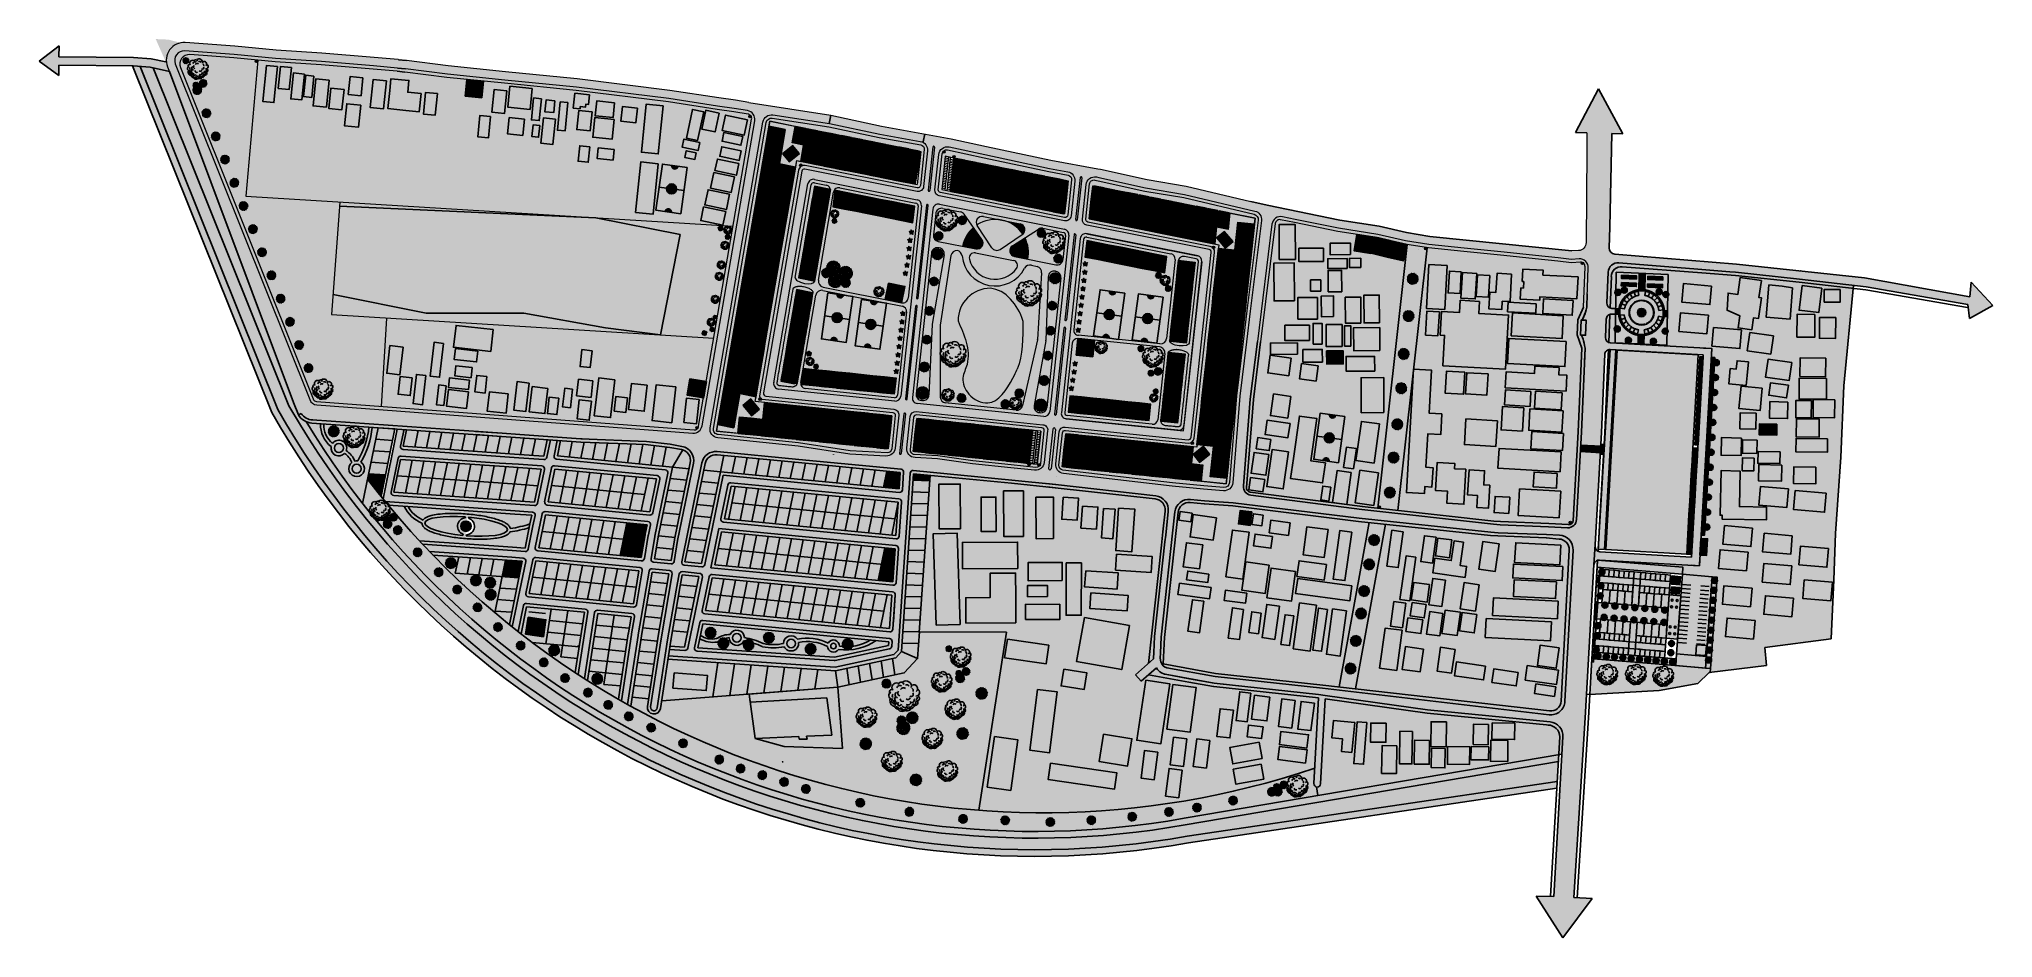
# Model space of a CAD drawing. Header units: centimetres. Extents: x 36197 to 153554, y 16793 to 70808.
import ezdxf

# ---------------------------------------------------------------- set-up
doc = ezdxf.new("R2010")
doc.units = ezdxf.units.CM
doc.linetypes.add('DASHED', pattern=[1.524, 1.27, -0.254])
doc.layers.get('0').transparency = 0.8
doc.layers.add('10', color=2, linetype='Continuous', lineweight=25, transparency=0.8)
doc.layers.add('Parkir Sepeda', color=7, linetype='Continuous', lineweight=30, transparency=0.8)
for name, color, linetype, transparency in [('Autocad blocks Vol.2$0$CAY', 94, 'Continuous', 0.8), ('BuildingKroya_Clip1', 21, 'Continuous', 0.8), ('Delin', 8, 'Continuous', 0.8), ('Fire Hydrant', 10, 'Continuous', 0.8), ('Halte', 222, 'Continuous', 0.8), ('Jalan', 108, 'Continuous', 0.8), ('JALAN_LN_25K', 112, 'Continuous', 0.8), ('Kavling', 104, 'Continuous', 0.8), ('KopGambar', 202, 'Continuous', 0.8), ('Pemukiman', 250, 'Continuous', 0.8), ('RD', 251, 'Continuous', 0.8), ('Rel Kereta', 230, 'Continuous', 0.8), ('Rumah', 18, 'Continuous', 0.8), ('Stasiun', 202, 'Continuous', 0.8), ('Tamanaa', 192, 'Continuous', 0.8)]:
    doc.layers.add(name, color=color, linetype=linetype, transparency=transparency)
for name, color, linetype, true_color, transparency in [('Bangunan Mushola', 7, 'Continuous', 0x0fb48c, 0.8), ('Bangunan Permukiman', 7, 'Continuous', 0x000000, 0.8), ('Bangunan Toko', 7, 'Continuous', 0xc80064, 0.8), ('vegetasi', 7, 'Continuous', 0x03c13d, 0.8)]:
    doc.layers.add(name, color=color, linetype=linetype, true_color=true_color, transparency=transparency)
for name, color, linetype in [('D_BlokKios_Koridor', 51, 'Continuous'), ('D_BlokKios_Unit', 48, 'Continuous'), ('D_Eksisting_Catatan', 9, 'Continuous'), ('D_Gedung_Parkir', 250, 'Continuous'), ('D_Parkir', 8, 'Continuous'), ('D_Pasar_Bangunan', 42, 'Continuous'), ('D_Pasar_Servis', 252, 'Continuous'), ('D_Pejalan_Kaki', 3, 'Continuous'), ('D_Pintu', 1, 'Continuous'), ('D_Showcase_Atap', 8, 'DASHED'), ('D_Showcase_Lapak', 18, 'Continuous'), ('D_Showcase_Plaza', 51, 'Continuous'), ('D_Sirkulasi', 5, 'Continuous'), ('D_Taman', 94, 'Continuous')]:
    doc.layers.add(name, color=color, linetype=linetype)
doc.layers.add('HATCH U 1 300', color=7, linetype='Continuous', lineweight=0, true_color=0xc9c9c9, transparency=0.8)

# ---------------------------------------------------------------- blocks, each defined once
blk = doc.blocks.new('Autocad blocks Vol.2$0$A$C686017BC')
at = {"layer": 'Autocad blocks Vol.2$0$CAY'}
for centre, radius, start, end in [((72, 463), 55.3, 61.2889, 228.7431), ((183, 560), 109, 72.5978, 215.2219), ((259, 541), 68.6, 50.3249, 170.5642), ((283, 431), 69.8, 139.5951, 249.8131), ((289, 618), 69.5, 15.0372, 170.806), ((343, 466), 86.6, 57.1399, 143.1153), ((406, 590), 128, 346.3016, 127.937), ((427, 559), 64.9, 32.9254, 120.2819), ((514, 490), 63.4, 340.8702, 60.9139), ((593, 539), 87.6, 307.769, 119.5954), ((644, 444), 85.2, 268.3457, 71.8076), ((80, 372), 84, 114.2326, 259.6453), ((173, 252), 147, 165.2089, 256.0533), ((139, 242), 70.6, 119.7847, 265.1379), ((127, 367), 48.8, 124.7304, 241.9446), ((177, 241), 62.5, 160.5724, 273.7597), ((267, 289), 126, 150.2854, 240.9902), ((222, 122), 77.6, 146.83, 298.3035), ((221, 390), 73.9, 126.6685, 258.2542), ((215, 109), 28.1, 149.5216, 313.5871), ((253, 177), 46.1, 127.7327, 344.8714), ((305, 104), 107, 221.5755, 292.667), ((357, 102), 94.1, 187.9214, 329.6272), ((322, 287), 54.2, 169.7035, 302.4573), ((360, 102), 68.3, 191.6192, 322.6233), ((378, 152), 64.3, 199.638, 340.362), ((436, 118), 110, 253.3841, 324.4756), ((453, 329), 54.7, 217.1947, 347.0018), ((444, 240), 88.7, 247.012, 347.4342), ((502, 170), 111, 221.7693, 335.3394), ((499, 139), 47, 219.6109, 348.6961), ((528, 399), 51.1, 231.9505, 44.6702), ((542, 269), 62.1, 222.2016, 26.267), ((605, 217), 84.1, 224.5472, 16.6452), ((601, 199), 37.7, 212.3243, 34.4884), ((659, 306), 65.7, 241.471, 65.953), ((630, 317), 43.2, 285.9189, 18.6962)]:
    blk.add_arc(centre, radius, start, end, dxfattribs=at)
blk = doc.blocks.new('A$C2929cfc0')
at = {"layer": 'Rumah', "xscale": 0.001, "yscale": 0.001, "zscale": 0.001}
blk.add_blockref('Autocad blocks Vol.2$0$A$C686017BC', (0.004, 0.003), dxfattribs=at)
blk = doc.blocks.new('Autocad blocks Vol.2$0$A$C77DD64D8')
at = {"layer": 'Autocad blocks Vol.2$0$CAY'}
for p, q in [((21, 564), (0, 568)), ((79, 514), (4, 493)), ((37, 638), (21, 651)), ((75, 556), (21, 564)), ((46, 414), (21, 373)), ((70, 340), (29, 344)), ((91, 618), (37, 638)), ((75, 468), (46, 414)), ((82, 692), (56, 725)), ((77, 270), (56, 267)), ((128, 381), (70, 340)), ((117, 763), (71, 751)), ((128, 522), (75, 556)), ((128, 518), (75, 468)), ((129, 293), (77, 270)), ((182, 522), (79, 514)), ((153, 681), (82, 692)), ((153, 597), (91, 618)), ((118, 205), (100, 194)), ((176, 780), (117, 763)), ((162, 238), (118, 205)), ((174, 435), (128, 381)), ((188, 323), (129, 293)), ((211, 810), (144, 848)), ((223, 686), (153, 681)), ((207, 585), (153, 597)), ((194, 211), (156, 144)), ((223, 252), (162, 238)), ((228, 485), (174, 435)), ((249, 777), (176, 780)), ((286, 518), (182, 522)), ((235, 352), (188, 323)), ((205, 886), (194, 903)), ((261, 291), (194, 211)), ((238, 842), (205, 886)), ((265, 572), (207, 585)), ((291, 742), (211, 810)), ((296, 684), (223, 686)), ((226, 249), (223, 176)), ((223, 176), (241, 117)), ((282, 498), (228, 485)), ((285, 384), (235, 352)), ((252, 780), (238, 842)), ((241, 117), (252, 71)), ((337, 361), (261, 291)), ((319, 543), (265, 572)), ((270, 927), (267, 947)), ((293, 874), (270, 927)), ((311, 82), (279, 56)), ((361, 506), (282, 498)), ((343, 402), (285, 384)), ((390, 502), (286, 518)), ((361, 666), (291, 742)), ((323, 816), (293, 874)), ((343, 654), (296, 684)), ((323, 153), (311, 82)), ((320, 296), (317, 223)), ((317, 223), (323, 153)), ((373, 506), (319, 543)), ((349, 343), (320, 296)), ((352, 769), (323, 816)), ((423, 423), (337, 361)), ((340, 933), (344, 974)), ((381, 875), (340, 933)), ((405, 604), (343, 654)), ((408, 414), (343, 402)), ((399, 405), (349, 343)), ((384, 719), (352, 769)), ((365, 37), (352, 21)), ((423, 581), (361, 666)), ((386, 91), (365, 37)), ((414, 958), (373, 983)), ((435, 829), (381, 875)), ((402, 660), (384, 719)), ((406, 153), (386, 91)), ((390, 502), (419, 506)), ((414, 595), (402, 660)), ((419, 207), (406, 153)), ((468, 929), (414, 958)), ((419, 506), (468, 493)), ((431, 265), (419, 207)), ((423, 581), (446, 563)), ((423, 423), (440, 446)), ((460, 319), (431, 265)), ((485, 775), (435, 829)), ((440, 21), (435, 0)), ((440, 446), (484, 472)), ((448, 75), (440, 21)), ((446, 563), (472, 519)), ((481, 128), (448, 75)), ((498, 373), (460, 319)), ((518, 875), (468, 929)), ((468, 493), (502, 502)), ((472, 519), (502, 502)), ((485, 286), (481, 182)), ((481, 182), (489, 79)), ((484, 472), (502, 502)), ((498, 721), (485, 775)), ((502, 390), (485, 286)), ((485, 128), (535, 75)), ((489, 79), (510, 4)), ((514, 925), (493, 999)), ((506, 585), (493, 535)), ((493, 535), (502, 502)), ((506, 642), (498, 721)), ((498, 419), (510, 468)), ((502, 390), (498, 419)), ((498, 361), (506, 282)), ((502, 613), (518, 717)), ((502, 613), (506, 585)), ((519, 531), (502, 502)), ((535, 510), (502, 502)), ((531, 484), (502, 502)), ((510, 468), (502, 502)), ((506, 630), (543, 684)), ((506, 282), (518, 228)), ((522, 821), (514, 925)), ((518, 717), (522, 821)), ((518, 228), (568, 174)), ((563, 557), (519, 531)), ((522, 875), (556, 929)), ((557, 440), (531, 484)), ((585, 498), (535, 510)), ((535, 75), (589, 46)), ((543, 684), (572, 738)), ((556, 929), (564, 983)), ((581, 423), (557, 440)), ((581, 581), (563, 557)), ((564, 983), (568, 1003)), ((568, 174), (622, 128)), ((572, 738), (585, 796)), ((581, 581), (666, 642)), ((581, 423), (642, 337)), ((585, 796), (597, 850)), ((613, 502), (585, 498)), ((589, 46), (630, 21)), ((590, 408), (601, 343)), ((595, 590), (660, 601)), ((597, 850), (618, 912)), ((598, 399), (660, 349)), ((601, 343), (619, 285)), ((604, 598), (654, 660)), ((613, 502), (717, 485)), ((618, 912), (638, 966)), ((619, 285), (651, 235)), ((622, 128), (664, 70)), ((630, 498), (684, 460)), ((638, 966), (651, 983)), ((642, 498), (721, 506)), ((642, 337), (713, 261)), ((651, 235), (681, 188)), ((654, 660), (684, 707)), ((664, 70), (659, 29)), ((660, 601), (719, 619)), ((660, 349), (707, 320)), ((666, 642), (742, 713)), ((681, 851), (692, 921)), ((686, 780), (681, 851)), ((681, 188), (710, 129)), ((684, 707), (686, 780)), ((684, 460), (738, 431)), ((692, 921), (725, 947)), ((707, 320), (780, 317)), ((710, 129), (733, 77)), ((713, 261), (792, 194)), ((717, 485), (821, 481)), ((719, 619), (769, 651)), ((721, 506), (775, 518)), ((733, 77), (736, 56)), ((738, 431), (796, 419)), ((742, 713), (810, 792)), ((763, 886), (751, 933)), ((751, 223), (765, 162)), ((754, 226), (827, 223)), ((780, 827), (763, 886)), ((765, 162), (798, 118)), ((769, 651), (816, 681)), ((775, 518), (829, 568)), ((777, 754), (780, 827)), ((780, 751), (842, 765)), ((780, 317), (851, 323)), ((792, 194), (859, 156)), ((796, 419), (850, 406)), ((798, 118), (809, 100)), ((810, 792), (848, 859)), ((816, 681), (874, 710)), ((821, 481), (925, 489)), ((827, 223), (886, 241)), ((829, 568), (875, 622)), ((842, 765), (886, 798)), ((850, 406), (912, 386)), ((851, 323), (921, 311)), ((874, 710), (927, 733)), ((875, 622), (933, 664)), ((875, 485), (929, 535)), ((875, 481), (929, 448)), ((886, 798), (903, 809)), ((886, 241), (933, 252)), ((912, 386), (966, 365)), ((921, 311), (947, 279)), ((925, 489), (999, 510)), ((927, 733), (947, 736)), ((929, 535), (958, 589)), ((929, 448), (983, 440)), ((933, 664), (974, 659)), ((958, 589), (983, 630)), ((966, 365), (983, 352)), ((983, 440), (1003, 435))]:
    blk.add_line(p, q, dxfattribs=at)
blk = doc.blocks.new('*U2')
for p, q in [((-47.498, 19.737), (-55.83, 18.344)), ((-40.615, 13.7), (-55.105, 10.913)), ((-31.5, 4.5), (-52.5, 25.5)), ((-33.37, 6.269), (-52.207, 5.34)), ((-48.585, 21.131), (-49.309, 29.026)), ((-28.299, 3.483), (-47.86, -5.805)), ((-43.513, 28.561), (-42.427, 15.558)), ((-38.442, 26.239), (-34.819, 7.663)), ((-21.416, 3.018), (-38.079, -8.128)), ((-35.544, 28.097), (-24.314, 3.947)), ((0, 0), (-31.5, 4.5)), ((-14.533, 2.09), (-30.834, 25.31)), ((-15.982, 2.09), (-30.11, -9.521)), ((-3.665, 19.273), (-27.574, 35.527)), ((-5.114, 28.097), (-24.676, 40.636)), ((-24.314, 23.917), (-2.941, 13.7)), ((0, 0), (-22.5, -19.5)), ((-7.288, 39.707), (-21.778, 46.673)), ((-6.563, 1.161), (-21.416, -8.128)), ((-20.691, 13.7), (-1.129, 4.876)), ((-8.737, 47.138), (-17.069, 52.711)), ((-10.186, 53.64), (-13.084, 55.962)), ((0, 0), (-10.5, 57)), ((-9.099, 51.782), (-6.563, 55.962)), ((-7.65, 43.423), (-2.578, 49.46)), ((-5.839, 35.992), (4.667, 48.067)), ((-5.114, 27.632), (10.463, 46.673)), ((-2.941, 16.486), (8.652, 37.85)), ((-1.129, 6.734), (9.014, 26.704)), ((0, 0), (27, 9)), ((0, 0), (18, -22.5)), ((3.942, 1.625), (11.187, 24.381)), ((6.478, 1.625), (26.04, -8.592)), ((10.101, 3.483), (17.708, 26.239)), ((11.187, 3.483), (30.749, -5.805)), ((16.259, 5.805), (23.142, 31.348)), ((18.07, 5.805), (35.096, -3.483)), ((22.055, 7.198), (27.489, 32.277)), ((24.229, 7.663), (46.688, 1.625)), ((27, 9), (48, 36)), ((27.127, 9.056), (31.112, 35.992)), ((29.662, 12.307), (48.137, 6.269)), ((31.836, 30.883), (32.561, 16.486)), ((33.285, 16.486), (48.862, 10.913)), ((35.096, 32.741), (37.27, 22.524)), ((36.183, 19.737), (48.137, 17.88)), ((38.719, 34.134), (41.979, 28.561)), ((40.53, 25.775), (48.862, 24.846)), ((43.791, 29.954), (51.036, 30.883)), ((44.153, 36.456), (45.239, 32.741)), ((-17.431, -15.094), (-42.789, -18.809)), ((-28.299, -29.026), (-42.789, -31.348)), ((-24.314, -21.596), (-42.427, -22.06)), ((-30.834, -34.135), (-42.427, -35.528)), ((-34.457, -39.708), (-40.978, -42.494)), ((-26.849, -26.24), (-40.253, -25.775)), ((-22.5, -19.5), (-37.5, -45)), ((-32.646, -36.921), (-31.921, -44.352)), ((-15.257, -12.772), (-30.11, -12.772)), ((-29.023, -30.884), (-27.936, -43.887)), ((-25.038, -23.918), (-22.865, -45.281)), ((-20.691, -18.345), (-17.793, -44.352)), ((-6.563, -5.805), (-19.967, -9.985)), ((-17.069, -15.094), (-12.721, -40.172)), ((-13.446, -11.378), (-8.737, -32.741)), ((-9.461, -8.592), (-6.201, -23.453)), ((-4.752, -3.483), (-3.665, -14.629)), ((2.493, -3.019), (-1.491, -20.202)), ((1.769, -2.555), (24.229, -9.521)), ((5.029, -6.27), (2.131, -25.775)), ((9.014, -11.378), (3.58, -35.992)), ((14.085, -16.951), (6.478, -40.172)), ((7.565, -9.056), (32.198, -14.629)), ((18.07, -22.524), (8.289, -45.745)), ((12.274, -15.094), (36.907, -18.809)), ((20.244, -30.419), (15.897, -44.816)), ((16.259, -19.738), (36.183, -22.989)), ((18, -22.5), (27, -52.5)), ((18.433, -22.524), (40.53, -29.026)), ((19.157, -25.311), (38.719, -33.206)), ((22.78, -37.85), (19.519, -48.532)), ((21.331, -32.741), (39.081, -40.636)), ((22.78, -38.314), (34.372, -44.816)), ((24.591, -45.745), (23.142, -50.854)), ((24.591, -43.423), (30.749, -47.603)), ((26.764, -49.925), (28.213, -50.854))]:
    blk.add_line(p, q)
blk = doc.blocks.new('lapangan')
at = {"layer": 'RD'}
blk.add_line((9654.9, 3805.9), (9654.9, 3790.9), dxfattribs=at)
blk.add_lwpolyline([(9640.9, 3805.9), (9668.9, 3805.9), (9668.9, 3790.9), (9640.9, 3790.9)], close=True, dxfattribs=at)
blk.add_circle((9654.9, 3798.4), 3, dxfattribs=at)
for centre, radius, start, end in [((9640.9, 3798.4), 1.95, 270, 90), ((9668.9, 3798.4), 1.9, 90, 270)]:
    blk.add_arc(centre, radius, start, end, dxfattribs=at)

msp = doc.modelspace()

# ---------------------------------------------------------------- hatches: boundary and pattern name
at = {"lineweight": 5, "true_color": 0xc8e164}
h = msp.add_hatch(color=53, dxfattribs=at)
h.dxf.hatch_style = 1
h.paths.add_polyline_path([(74709, 59073), (69644, 60069), (69516, 60077), (54251, 60757), (53853, 55458), (59444, 54337), (65323, 54337), (70222, 53458), (73518, 53033), (73521, 53033)])
at = {"layer": '10', "lineweight": 5, "true_color": 0xa953a0}
h = msp.add_hatch(color=215, dxfattribs=at)
h.dxf.hatch_style = 1
h.paths.add_polyline_path([(73675, 66803), (72668, 66902), (72377, 64007), (73385, 63908)])
h.paths.add_polyline_path([(73385, 63319), (72332, 63422), (72028, 60389), (73081, 60285)])
h.paths.add_polyline_path([(112942, 48010), (111900, 48157), (111534, 45613), (111361, 44406), (112404, 44259), (113294, 44134), (113467, 45342), (112577, 45467)])
at = {"layer": '10', "lineweight": 5, "true_color": 0x58ba48}
h = msp.add_hatch(color=85, dxfattribs=at)
h.dxf.hatch_style = 1
h.paths.add_polyline_path([(119565, 58270), (118380, 58466), (116614, 42616), (117309, 42538), (117806, 42483)])
at = {"layer": '10', "true_color": 0xf1eb1f}
h = msp.add_hatch(color=2, dxfattribs=at)
h.dxf.hatch_style = 1
h.paths.add_polyline_path([(107932, 30471), (107138, 30567), (106931, 28907), (107724, 28810)])
h.paths.add_polyline_path([(108976, 31502), (108311, 31583), (108097, 29859), (108760, 29777)])
h.paths.add_polyline_path([(110124, 31260), (109201, 31374), (109022, 29943), (109947, 29830)])
h.paths.add_polyline_path([(109717, 29480), (108840, 29588), (108752, 28883), (109629, 28775)])
h.paths.add_polyline_path([(109474, 28549), (107714, 28235), (107893, 27254), (109652, 27569)])
h.paths.add_polyline_path([(107923, 26927), (108086, 26029), (109764, 26330), (109601, 27228)])
at = {"layer": 'BuildingKroya_Clip1', "true_color": 0xf7f281}
h = msp.add_hatch(color=51, dxfattribs=at)
h.dxf.hatch_style = 1
h.paths.add_polyline_path([(134870, 54995), (136554, 54851), (136651, 55968), (134967, 56112)])
h.paths.add_polyline_path([(134789, 54360), (134691, 53243), (136375, 53099), (136473, 54216)])
h.paths.add_polyline_path([(136776, 53474), (136679, 52357), (138362, 52213), (138460, 53330)])
h.paths.add_polyline_path([(139500, 55273), (139649, 56290), (138375, 56473), (138227, 55456), (137647, 55539), (137590, 54509), (138350, 54178), (138243, 53448), (139070, 53329), (139177, 54060), (139474, 54017), (139655, 55251)])
h.paths.add_polyline_path([(141521, 55867), (140886, 55968), (140096, 56032), (139939, 54093), (141368, 53978)])
h.paths.add_polyline_path([(140208, 51875), (140367, 52966), (138960, 53170), (138800, 52078)])
h.paths.add_polyline_path([(142866, 54263), (141794, 54274), (141779, 52903), (142851, 52891)])
h.paths.add_polyline_path([(141916, 54515), (143089, 54367), (143278, 55845), (142105, 55992)])
h.paths.add_polyline_path([(144369, 54996), (144378, 55755), (143427, 55765), (143420, 55006)])
h.paths.add_polyline_path([(143147, 54082), (143133, 52832), (144105, 52821), (144119, 54071)])
h.paths.add_polyline_path([(141973, 51646), (141962, 50533), (143502, 50517), (143514, 51630)])
h.paths.add_polyline_path([(141310, 50286), (141469, 51377), (140062, 51580), (139902, 50489)])
h.paths.add_polyline_path([(140199, 50157), (140088, 49402), (141157, 49249), (141267, 50004)])
h.paths.add_polyline_path([(138784, 50590), (138867, 51419), (138183, 51481), (138136, 50976), (137781, 51008), (137696, 50088), (138728, 49994)])
h.paths.add_polyline_path([(139698, 49833), (138426, 49949), (138302, 48606), (139574, 48492)])
h.paths.add_polyline_path([(138372, 48347), (138354, 47391), (139313, 47373), (139333, 48329)])
h.paths.add_polyline_path([(141241, 48998), (140156, 49019), (140136, 48025), (141222, 48004)])
h.paths.add_polyline_path([(142654, 49082), (141725, 49091), (141714, 48054), (142643, 48044)])
h.paths.add_polyline_path([(144047, 48052), (144058, 49136), (142759, 49149), (142747, 48067)])
h.paths.add_polyline_path([(141910, 49184), (143551, 49165), (143565, 50417), (141924, 50434)])
h.paths.add_polyline_path([(143114, 46881), (143126, 47980), (141750, 47995), (141739, 46896)])
h.paths.add_polyline_path([(141734, 46808), (141725, 46001), (143609, 45981), (143617, 46788)])
h.paths.add_polyline_path([(139446, 46030), (139432, 45319), (140760, 45294), (140773, 46004)])
h.paths.add_polyline_path([(138521, 46726), (138505, 45924), (139371, 45907), (139387, 46709)])
h.paths.add_polyline_path([(137249, 46857), (137228, 45800), (138430, 45777), (138451, 46833)])
h.paths.add_polyline_path([(139205, 45632), (138513, 45645), (138498, 44872), (139190, 44859)])
h.paths.add_polyline_path([(140869, 45209), (139487, 45236), (139469, 44264), (140851, 44237)])
h.paths.add_polyline_path([(139586, 43918), (139489, 42800), (141172, 42656), (141270, 43774)])
h.paths.add_polyline_path([(137169, 42195), (137293, 42192), (137288, 41962), (139946, 41912), (139962, 42686), (138330, 42718), (138372, 44852), (137222, 44874)])
h.paths.add_polyline_path([(141676, 43680), (141576, 42529), (143444, 42370), (143544, 43521)])
h.paths.add_polyline_path([(141578, 44093), (142910, 44078), (142921, 45079), (141589, 45093)])
h.paths.add_polyline_path([(139723, 39993), (141407, 39849), (141504, 40966), (139820, 41110)])
h.paths.add_polyline_path([(139021, 40309), (139118, 41426), (137434, 41570), (137337, 40453)])
h.paths.add_polyline_path([(141995, 40334), (141898, 39217), (143582, 39073), (143679, 40190)])
h.paths.add_polyline_path([(143813, 37049), (143910, 38166), (142226, 38310), (142129, 37193)])
h.paths.add_polyline_path([(139891, 37359), (139793, 36242), (141477, 36098), (141574, 37215)])
h.paths.add_polyline_path([(139792, 39293), (139695, 38175), (141379, 38031), (141476, 39149)])
h.paths.add_polyline_path([(138749, 38856), (138847, 39973), (137163, 40117), (137066, 39000)])
h.paths.add_polyline_path([(137401, 37960), (137304, 36843), (138987, 36699), (139085, 37816)])
h.paths.add_polyline_path([(139169, 34756), (139267, 35873), (137583, 36017), (137485, 34900)])
at = {"layer": 'D_BlokKios_Koridor', "transparency": 33554585}
for points in [[(129931, 38556), (134166, 38203), (134137, 37804), (129902, 38157)], [(129654, 34766), (133890, 34413), (133861, 34014), (129625, 34367)]]:
    msp.add_hatch(color=51, dxfattribs=at).paths.add_polyline_path(points)
at = {"layer": 'D_BlokKios_Unit', "true_color": 0x9898cc}
h = msp.add_hatch(color=253, dxfattribs=at)
h.dxf.hatch_style = 1
h.paths.add_polyline_path([(130508, 38909), (130209, 38934), (130207, 38910, -0.1745126), (130248, 38795, -0.2122525), (130189, 38662), (130180, 38535), (130479, 38510)])
h.paths.add_polyline_path([(130807, 38884), (130508, 38909), (130479, 38510), (130778, 38485)])
h.paths.add_polyline_path([(131106, 38859), (130807, 38884), (130778, 38485), (131077, 38461)])
h.paths.add_polyline_path([(131405, 38835), (131106, 38859), (131077, 38461), (131376, 38436)])
h.paths.add_polyline_path([(131704, 38810), (131405, 38835), (131376, 38436), (131675, 38411)])
h.paths.add_polyline_path([(132003, 38785), (131704, 38810), (131675, 38411), (131974, 38386)])
h.paths.add_polyline_path([(131945, 37987), (131646, 38012), (131617, 37613), (131915, 37588)])
h.paths.add_polyline_path([(131646, 38012), (131347, 38037), (131318, 37638), (131617, 37613)])
h.paths.add_polyline_path([(131347, 38037), (131048, 38062), (131019, 37663), (131318, 37638)])
h.paths.add_polyline_path([(131048, 38062), (130749, 38087), (130720, 37688), (131019, 37663)])
h.paths.add_polyline_path([(130749, 38087), (130450, 38111), (130421, 37712), (130570, 37700), (130720, 37688)])
h.paths.add_polyline_path([(130450, 38111), (130151, 38136), (130145, 38062, -0.1745126), (130187, 37948, -0.2122525), (130127, 37814), (130122, 37737), (130421, 37712)])
h.paths.add_polyline_path([(132700, 38727), (132401, 38752), (132372, 38353), (132671, 38328)])
h.paths.add_polyline_path([(132999, 38702), (132700, 38727), (132671, 38328), (132970, 38303)])
h.paths.add_polyline_path([(133298, 38677), (132999, 38702), (132970, 38303), (133269, 38278)])
h.paths.add_polyline_path([(133597, 38652), (133298, 38677), (133269, 38278), (133568, 38253)])
h.paths.add_polyline_path([(133896, 38627), (133597, 38652), (133568, 38253), (133867, 38228)])
h.paths.add_polyline_path([(134195, 38602), (133896, 38627), (133867, 38228), (134166, 38203)])
h.paths.add_polyline_path([(132642, 37929), (132343, 37954), (132314, 37555), (132613, 37530)])
h.paths.add_polyline_path([(132941, 37904), (132642, 37929), (132613, 37530), (132763, 37517), (132912, 37505)])
h.paths.add_polyline_path([(133240, 37879), (132941, 37904), (132912, 37505), (133211, 37480)])
h.paths.add_polyline_path([(133539, 37854), (133240, 37879), (133211, 37480), (133510, 37455)])
h.paths.add_polyline_path([(133838, 37829), (133539, 37854), (133510, 37455), (133809, 37430)])
h.paths.add_polyline_path([(134137, 37804), (133838, 37829), (133809, 37430), (134108, 37405)])
at = {"layer": 'D_BlokKios_Unit', "true_color": 0xf27172}
h = msp.add_hatch(dxfattribs=at)
h.set_pattern_fill('ANGLE', color=11)
h.set_pattern_definition([(0, (42071.3275, 68228.5844), (0, 6.985), [5.08, -1.905]), (90, (42071.3275, 68228.5844), (-6.985, 4e-16), [5.08, -1.905])])
h.paths.add_polyline_path([(130570, 37700), (130122, 37737), (130102, 37464, -0.1745126), (130143, 37349, -0.2122525), (130084, 37216), (130064, 36939), (130140, 36933, -0.4016422), (130388, 36912), (130512, 36902)])
h.paths.add_polyline_path([(131019, 37663), (130570, 37700), (130512, 36902), (130738, 36883, -0.3488138), (130962, 36885)])
h.paths.add_polyline_path([(131467, 37625), (131019, 37663), (130962, 36885, -0.0463367), (130986, 36863), (131336, 36833, -0.1185536), (131412, 36870)])
h.paths.add_polyline_path([(131915, 37588), (131467, 37625), (131412, 36870, -0.2702217), (131584, 36813), (131857, 36790)])
h.paths.add_polyline_path([(132763, 37517), (132314, 37555), (132256, 36757), (132532, 36734, -0.2646675), (132708, 36763)])
h.paths.add_polyline_path([(133211, 37480), (132763, 37517), (132708, 36763, -0.1238132), (132780, 36713), (133130, 36684, -0.0411434), (133154, 36701)])
h.paths.add_polyline_path([(133659, 37443), (133211, 37480), (133154, 36701, -0.3546385), (133378, 36663), (133601, 36645)])
h.paths.add_polyline_path([(134108, 37405), (133659, 37443), (133601, 36645), (133728, 36634, -0.4016422), (133976, 36614), (134050, 36607)])
h.paths.add_polyline_path([(133977, 35610), (133900, 35616, -0.4016422), (133652, 35637), (133529, 35647), (133470, 34850), (133919, 34812)])
h.paths.add_polyline_path([(133529, 35647), (133303, 35666, -0.3488138), (133079, 35664), (133022, 34887), (133470, 34850)])
h.paths.add_polyline_path([(133079, 35664, -0.0463367), (133054, 35687), (132705, 35716, -0.1185536), (132629, 35680), (132574, 34924), (133022, 34887)])
h.paths.add_polyline_path([(132629, 35680, -0.2702217), (132456, 35737), (132183, 35759), (132125, 34962), (132574, 34924)])
h.paths.add_polyline_path([(131785, 35793), (131509, 35816, -0.2646675), (131333, 35787), (131278, 35032), (131726, 34995)])
h.paths.add_polyline_path([(131333, 35787, -0.1238132), (131261, 35836), (130911, 35865, -0.0411434), (130886, 35849), (130830, 35070), (131278, 35032)])
h.paths.add_polyline_path([(130886, 35849, -0.3546385), (130663, 35886), (130439, 35905), (130381, 35107), (130830, 35070)])
h.paths.add_polyline_path([(130439, 35905), (130313, 35915, -0.4016422), (130065, 35936), (129991, 35942), (129971, 35669, -0.1745126), (130012, 35554, -0.2122525), (129953, 35420), (129933, 35144), (130381, 35107)])
at = {"layer": 'D_BlokKios_Unit', "true_color": 0x9898cc}
h = msp.add_hatch(color=253, dxfattribs=at)
h.dxf.hatch_style = 1
h.paths.add_polyline_path([(130232, 35119), (129933, 35144), (129927, 35070, -0.1745126), (129969, 34956, -0.2122525), (129909, 34822), (129904, 34745), (130203, 34720)])
h.paths.add_polyline_path([(130531, 35094), (130232, 35119), (130203, 34720), (130502, 34696)])
h.paths.add_polyline_path([(130174, 34321), (129875, 34346), (129866, 34223, -0.1745126), (129907, 34108, -0.2122525), (129847, 33974), (129845, 33947), (130144, 33923)])
h.paths.add_polyline_path([(130472, 34297), (130174, 34321), (130144, 33923), (130443, 33898)])
h.paths.add_polyline_path([(130771, 34272), (130472, 34297), (130443, 33898), (130742, 33873)])
h.paths.add_polyline_path([(131070, 34247), (130771, 34272), (130742, 33873), (131041, 33848)])
h.paths.add_polyline_path([(131369, 34222), (131070, 34247), (131041, 33848), (131340, 33823)])
h.paths.add_polyline_path([(131668, 34197), (131369, 34222), (131340, 33823), (131639, 33798)])
h.paths.add_polyline_path([(131726, 34995), (131428, 35020), (131398, 34621), (131697, 34596)])
h.paths.add_polyline_path([(131428, 35020), (131129, 35045), (131099, 34646), (131398, 34621)])
h.paths.add_polyline_path([(131129, 35045), (130830, 35070), (130801, 34671), (131099, 34646)])
h.paths.add_polyline_path([(130830, 35070), (130531, 35094), (130502, 34696), (130801, 34671)])
h.paths.add_polyline_path([(132424, 34937), (132125, 34962), (132096, 34563), (132395, 34538)])
h.paths.add_polyline_path([(132366, 34139), (132067, 34164), (132038, 33765), (132337, 33740)])
h.paths.add_polyline_path([(132665, 34114), (132366, 34139), (132337, 33740), (132636, 33715)])
h.paths.add_polyline_path([(132723, 34912), (132424, 34937), (132395, 34538), (132694, 34513)])
h.paths.add_polyline_path([(133022, 34887), (132723, 34912), (132694, 34513), (132993, 34488)])
h.paths.add_polyline_path([(133321, 34862), (133022, 34887), (132993, 34488), (133292, 34463)])
h.paths.add_polyline_path([(133620, 34837), (133321, 34862), (133292, 34463), (133591, 34438)])
h.paths.add_polyline_path([(133919, 34812), (133620, 34837), (133591, 34438), (133890, 34413)])
h.paths.add_polyline_path([(133861, 34014), (133562, 34039), (133533, 33640), (133832, 33615)])
h.paths.add_polyline_path([(133562, 34039), (133263, 34064), (133234, 33665), (133533, 33640)])
h.paths.add_polyline_path([(133263, 34064), (132964, 34089), (132935, 33690), (133234, 33665)])
h.paths.add_polyline_path([(132964, 34089), (132665, 34114), (132636, 33715), (132935, 33690)])
at = {"layer": 'D_Gedung_Parkir', "true_color": 0x939598, "transparency": 33554585}
msp.add_hatch(color=252, dxfattribs=at).paths.add_polyline_path([(134900, 38644), (136694, 38494), (136345, 33707), (134551, 33856)])
at = {"layer": 'D_Parkir', "transparency": 33554585}
for points in [[(131245, 56627), (132144, 56587), (132141, 56387), (131242, 56427)], [(132824, 56556), (133723, 56516), (133719, 56316), (132820, 56356)], [(131238, 56177), (132137, 56137), (132133, 55937), (131234, 55977)], [(132816, 56107), (133715, 56066), (133712, 55866), (132813, 55907)], [(135949, 51724), (136149, 51713), (135841, 46422), (135642, 46433)], [(136648, 51684), (136847, 51672), (136227, 40990), (136027, 41002)], [(134244, 37896), (134742, 37854), (134713, 37455), (134215, 37497)]]:
    msp.add_hatch(color=8, dxfattribs=at).paths.add_polyline_path(points)
at = {"layer": 'D_Pasar_Bangunan', "true_color": 0xcd2027, "transparency": 33554585}
msp.add_hatch(color=242, dxfattribs=at).paths.add_polyline_path([(130993, 52112), (135855, 51830), (135159, 39850), (130297, 40133)])
at = {"layer": 'D_Pasar_Servis', "transparency": 33554585}
for color, points in [(5, [(130044, 46458), (130223, 46448), (130188, 45849), (130009, 45859)]), (252, [(135530, 46239), (135830, 46222), (135783, 45423), (135484, 45441)]), (252, [(135437, 44642), (135737, 44625), (135690, 43826), (135391, 43843)]), (252, [(135484, 45441), (135783, 45423), (135737, 44625), (135437, 44642)]), (252, [(135391, 43843), (135690, 43826), (135644, 43027), (135344, 43045)]), (252, [(135344, 43045), (135644, 43027), (135598, 42229), (135298, 42246)]), (252, [(135252, 41447), (135551, 41430), (135505, 40631), (135205, 40649)]), (252, [(135298, 42246), (135598, 42229), (135551, 41430), (135252, 41447)]), (252, [(135205, 40649), (135505, 40631), (135458, 39833), (135159, 39850)]), (252, [(136016, 40802), (136415, 40779), (136357, 39780), (135957, 39804)]), (252, [(134291, 38544), (134789, 38502), (134753, 38004), (134255, 38045)])]:
    msp.add_hatch(color=color, dxfattribs=at).paths.add_polyline_path(points)
at = {"layer": 'D_Pejalan_Kaki', "transparency": 33554585}
for color, points in [(3, [(132312, 56729), (132661, 56714), (132644, 55664), (132294, 55680)]), (3, [(130892, 54617), (131152, 54605), (131146, 54255), (130886, 54267)]), (3, [(133749, 54489), (134009, 54477), (134003, 54127), (133743, 54139)]), (3, [(132251, 53080), (132601, 53064), (132591, 52484), (132242, 52500)]), (7, [(128783, 46050), (130006, 45979), (130004, 45949), (128781, 46021)]), (7, [(128786, 46110), (130009, 46039), (130007, 46009), (128785, 46080)]), (7, [(128790, 46170), (130013, 46099), (130011, 46069), (128788, 46140)]), (7, [(128793, 46230), (130016, 46159), (130014, 46129), (128792, 46200)]), (7, [(128797, 46290), (130020, 46219), (130018, 46189), (128795, 46260)]), (7, [(128800, 46350), (130023, 46279), (130021, 46249), (128799, 46320)]), (7, [(128804, 46410), (130027, 46339), (130025, 46309), (128802, 46380)]), (3, [(129783, 39070), (129967, 39055), (129553, 33370), (129454, 33378)]), (3, [(129808, 39499), (134939, 39212), (134900, 38644), (129783, 39070)]), (3, [(132003, 38785), (132401, 38752), (132256, 36757), (131857, 36790)]), (3, [(131785, 35793), (132183, 35759), (132038, 33765), (131639, 33798)])]:
    msp.add_hatch(color=color, dxfattribs=at).paths.add_polyline_path(points)
at = {"layer": 'D_Pintu', "transparency": 33554585}
for points in [[(129864, 38602), (129934, 38596), (129899, 38117), (129829, 38123)], [(129748, 37006), (129817, 37000), (129739, 35923), (129669, 35929)], [(129588, 34812), (129657, 34806), (129622, 34327), (129553, 34333)]]:
    msp.add_hatch(color=1, dxfattribs=at).paths.add_polyline_path(points)
at = {"layer": 'D_Showcase_Lapak', "true_color": 0x959697}
h = msp.add_hatch(color=252, dxfattribs=at)
h.dxf.hatch_style = 1
edge = h.paths.add_edge_path()
edge.add_arc((133869, 53258), 180, 180, 310.84608, ccw=False)
edge.add_arc((133869, 53258), 180, 47.26612, 180, ccw=False)
edge.add_line((133991, 53390), (134003, 54127))
edge.add_line((134003, 54127), (133807, 54136))
edge.add_arc((132448, 54372), 1380, 276.33858, 350.15939, ccw=False)
edge.add_line((132600, 53000), (132591, 52484))
edge.add_line((132591, 52484), (133146, 52460))
edge.add_arc((133159, 52639), 180, 180, 265.82763, ccw=False)
edge.add_arc((133159, 52639), 180, 0, 180, ccw=False)
edge.add_arc((133159, 52639), 180, -90.9439, 0, ccw=False)
edge.add_line((133156, 52459), (133975, 52423))
edge.add_line((133975, 52423), (133987, 53122))
edge = h.paths.add_edge_path()
edge.add_line((131072, 54258), (130886, 54267))
edge.add_line((130886, 54267), (130874, 53523))
edge.add_arc((130992, 53386), 180, 0, 130.84608, ccw=False)
edge.add_arc((130992, 53386), 180, 227.26612, 360, ccw=False)
edge.add_line((130870, 53254), (130858, 52562))
edge.add_line((130858, 52562), (131647, 52527))
edge.add_arc((131660, 52706), 180, 180, 265.82763, ccw=False)
edge.add_arc((131660, 52706), 180, 0, 180, ccw=False)
edge.add_arc((131660, 52706), 180, 269.0561, 360, ccw=False)
edge.add_line((131657, 52526), (132242, 52500))
edge.add_line((132242, 52500), (132250, 53006))
edge.add_arc((132448, 54372), 1380, 184.72435, 261.77363, ccw=False)
edge = h.paths.add_edge_path()
edge.add_line((132295, 55743), (132312, 56729))
edge.add_line((132312, 56729), (130928, 56791))
edge.add_line((130928, 56791), (130910, 55722))
edge.add_arc((131028, 55586), 180, 0, 130.84608, ccw=False)
edge.add_arc((131028, 55586), 180, 227.26612, 360, ccw=False)
edge.add_line((130906, 55454), (130892, 54617))
edge.add_line((130892, 54617), (131088, 54608))
edge.add_arc((132448, 54372), 1380, 96.33858, 170.15939, ccw=False)
edge = h.paths.add_edge_path(flags=16)
edge.add_arc((131410, 55719), 180, 0, 360)
h.paths.add_polyline_path([(131234, 55977), (131238, 56177), (132137, 56137), (132133, 55937)], flags=16)
h.paths.add_polyline_path([(131242, 56427), (131245, 56627), (132144, 56587), (132141, 56387)], flags=16)
edge = h.paths.add_edge_path()
edge.add_line((133725, 56666), (132661, 56714))
edge.add_line((132661, 56714), (132645, 55738))
edge.add_arc((132448, 54372), 1380, 4.72435, 81.77363, ccw=False)
edge.add_line((133823, 54486), (134009, 54477))
edge.add_line((134009, 54477), (134023, 55321))
edge.add_arc((133905, 55457), 180, 180, 310.84608, ccw=False)
edge.add_arc((133905, 55457), 180, 47.26612, 180, ccw=False)
edge.add_line((134027, 55590), (134045, 56652))
edge.add_line((134045, 56652), (133729, 56666))
edge.add_line((133729, 56666), (133715, 55849))
edge.add_line((133715, 55849), (133712, 55866))
edge.add_line((133712, 55866), (132813, 55907))
edge.add_line((132813, 55907), (132816, 56107))
edge.add_line((132816, 56107), (133715, 56066))
edge.add_line((133715, 56066), (133725, 56666))
edge = h.paths.add_edge_path(flags=16)
edge.add_arc((133508, 55625), 180, 0, 360)
at = {"layer": 'D_Showcase_Lapak', "true_color": 0xcdc8ac}
h = msp.add_hatch(color=9, dxfattribs=at)
h.dxf.hatch_style = 1
h.paths.add_polyline_path([(132250, 53006), (132251, 53080), (132601, 53064), (132600, 53000, 0.3337261), (133807, 54136), (133743, 54139), (133749, 54489), (133823, 54486, 0.3494569), (132645, 55738), (132644, 55664), (132294, 55680), (132295, 55743, 0.38217), (131068, 54372, 0.3727593)])
at = {"layer": 'D_Showcase_Lapak', "true_color": 0xf26722}
h = msp.add_hatch(color=30, dxfattribs=at)
h.dxf.hatch_style = 1
h.paths.add_polyline_path([(131470, 54754), (131486, 54793), (131257, 54894), (131237, 54845), (131219, 54796), (131203, 54746), (131189, 54696), (131177, 54645), (131421, 54592), (131431, 54633), (131442, 54674), (131455, 54714)])
h.paths.add_polyline_path([(131590, 54977), (131385, 55121), (131356, 55078), (131328, 55033), (131303, 54988), (131279, 54941), (131257, 54894), (131486, 54793), (131504, 54832), (131523, 54869), (131544, 54906), (131566, 54942)])
h.paths.add_polyline_path([(131557, 55319), (131519, 55282), (131484, 55244), (131449, 55204), (131416, 55164), (131385, 55121), (131590, 54977), (131615, 55011), (131641, 55044), (131669, 55076), (131698, 55107), (131728, 55137)])
h.paths.add_polyline_path([(131764, 55478), (131720, 55450), (131678, 55419), (131636, 55387), (131596, 55354), (131557, 55319), (131728, 55137), (131760, 55165), (131792, 55192), (131826, 55218), (131860, 55242), (131896, 55265)])
h.paths.add_polyline_path([(132000, 55592), (131951, 55573), (131903, 55552), (131856, 55529), (131810, 55505), (131764, 55478), (131896, 55265), (131932, 55287), (131970, 55307), (132008, 55325), (132046, 55342), (132086, 55358)])
h.paths.add_polyline_path([(132253, 55657), (132201, 55648), (132150, 55637), (132099, 55624), (132049, 55609), (132000, 55592), (132086, 55358), (132126, 55371), (132166, 55384), (132207, 55394), (132249, 55403), (132291, 55410)])
h.paths.add_polyline_path([(132947, 55572), (132896, 55592), (132844, 55610), (132791, 55626), (132738, 55639), (132684, 55650), (132639, 55404), (132682, 55395), (132725, 55385), (132768, 55372), (132810, 55358), (132851, 55341)])
h.paths.add_polyline_path([(133187, 55441), (133141, 55471), (133094, 55500), (133046, 55526), (132997, 55550), (132947, 55572), (132851, 55341), (132891, 55324), (132931, 55304), (132970, 55283), (133008, 55260), (133045, 55236)])
h.paths.add_polyline_path([(133356, 55302), (133316, 55339), (133275, 55375), (133231, 55409), (133187, 55441), (133045, 55236), (133081, 55210), (133115, 55182), (133149, 55153), (133181, 55123), (133212, 55091), (133395, 55263)])
h.paths.add_polyline_path([(133499, 55136), (133466, 55180), (133431, 55222), (133395, 55263), (133212, 55091), (133242, 55058), (133270, 55024), (133297, 54989), (133322, 54953), (133346, 54915), (133560, 55045), (133531, 55091)])
h.paths.add_polyline_path([(133636, 54899), (133613, 54949), (133587, 54997), (133560, 55045), (133346, 54915), (133368, 54877), (133389, 54838), (133407, 54798), (133425, 54757), (133440, 54715), (133676, 54797), (133657, 54848)])
h.paths.add_polyline_path([(133708, 54692), (133693, 54745), (133676, 54797), (133440, 54715), (133454, 54673), (133465, 54630), (133475, 54587), (133483, 54544), (133490, 54500), (133738, 54530), (133730, 54584), (133720, 54638)])
h.paths.add_polyline_path([(133693, 53998), (133707, 54048), (133719, 54099), (133474, 54152), (133465, 54111), (133453, 54070), (133440, 54029), (133426, 53990), (133409, 53951), (133638, 53850), (133658, 53899), (133677, 53948)])
h.paths.add_polyline_path([(133593, 53756), (133616, 53803), (133638, 53850), (133409, 53951), (133392, 53912), (133372, 53875), (133352, 53838), (133329, 53802), (133306, 53767), (133510, 53623), (133539, 53666), (133567, 53710)])
h.paths.add_polyline_path([(133510, 53623), (133306, 53767), (133280, 53733), (133254, 53699), (133226, 53668), (133197, 53637), (133167, 53607), (133338, 53425), (133376, 53462), (133412, 53500), (133446, 53539), (133479, 53580)])
h.paths.add_polyline_path([(133167, 53607), (133136, 53579), (133103, 53552), (133070, 53526), (133035, 53502), (132999, 53479), (133131, 53266), (133175, 53294), (133218, 53324), (133259, 53356), (133299, 53390), (133338, 53425)])
h.paths.add_polyline_path([(132999, 53479), (132963, 53457), (132926, 53437), (132888, 53419), (132849, 53402), (132809, 53386), (132896, 53152), (132944, 53171), (132992, 53192), (133039, 53214), (133086, 53239), (133131, 53266)])
h.paths.add_polyline_path([(132809, 53386), (132769, 53372), (132729, 53360), (132688, 53350), (132646, 53341), (132605, 53334), (132642, 53087), (132694, 53095), (132745, 53106), (132796, 53119), (132846, 53134), (132896, 53152)])
h.paths.add_polyline_path([(132256, 53339), (132213, 53348), (132170, 53359), (132128, 53372), (132086, 53386), (132044, 53402), (131948, 53172), (132000, 53152), (132051, 53134), (132104, 53118), (132157, 53105), (132211, 53094)])
h.paths.add_polyline_path([(132044, 53402), (132004, 53420), (131964, 53440), (131925, 53461), (131887, 53484), (131850, 53508), (131708, 53303), (131754, 53272), (131801, 53244), (131849, 53218), (131898, 53194), (131948, 53172)])
h.paths.add_polyline_path([(131850, 53508), (131815, 53534), (131780, 53562), (131746, 53591), (131714, 53621), (131683, 53652), (131501, 53481), (131539, 53442), (131579, 53405), (131621, 53369), (131664, 53335), (131708, 53303)])
h.paths.add_polyline_path([(131625, 53720), (131598, 53755), (131573, 53791), (131549, 53829), (131335, 53699), (131365, 53653), (131396, 53608), (131429, 53564), (131464, 53522), (131501, 53481), (131683, 53652), (131653, 53685)])
h.paths.add_polyline_path([(131507, 53906), (131488, 53946), (131471, 53987), (131455, 54029), (131219, 53947), (131238, 53896), (131259, 53845), (131282, 53795), (131308, 53747), (131335, 53699), (131549, 53829), (131527, 53867)])
h.paths.add_polyline_path([(131442, 54071), (131430, 54114), (131420, 54157), (131412, 54200), (131405, 54244), (131157, 54214), (131165, 54159), (131175, 54106), (131188, 54052), (131202, 53999), (131219, 53947), (131455, 54029)])
at = {"layer": 'D_Showcase_Plaza', "transparency": 33554585}
for color, points in [(51, [(133198, 54372), (133194, 54445), (133183, 54518), (133165, 54590), (133141, 54659), (133109, 54725), (133071, 54789), (133027, 54848), (132978, 54902), (132923, 54952), (132864, 54996), (132801, 55033), (132735, 55065), (132665, 55090), (132594, 55108), (132521, 55118), (132448, 55122), (132374, 55118), (132301, 55108), (132230, 55090), (132161, 55065), (132094, 55033), (132031, 54996), (131972, 54952), (131917, 54902), (131868, 54848), (131824, 54789), (131786, 54725), (131755, 54659), (131730, 54590), (131712, 54518), (131701, 54445), (131698, 54372), (131701, 54298), (131712, 54226), (131730, 54154), (131755, 54085), (131786, 54018), (131824, 53955), (131868, 53896), (131917, 53842), (131972, 53792), (132031, 53748), (132094, 53710), (132161, 53679), (132230, 53654), (132301, 53636), (132374, 53626), (132448, 53622), (132521, 53626), (132594, 53636), (132665, 53654), (132735, 53679), (132801, 53710), (132864, 53748), (132923, 53792), (132978, 53842), (133027, 53896), (133071, 53955), (133109, 54018), (133141, 54085), (133165, 54154), (133183, 54226), (133194, 54298)]), (41, [(132698, 54372), (132696, 54396), (132693, 54421), (132687, 54444), (132679, 54468), (132668, 54490), (132655, 54511), (132641, 54531), (132624, 54549), (132606, 54565), (132587, 54580), (132565, 54592), (132543, 54603), (132520, 54611), (132496, 54617), (132472, 54621), (132448, 54622), (132423, 54621), (132399, 54617), (132375, 54611), (132352, 54603), (132330, 54592), (132309, 54580), (132289, 54565), (132271, 54549), (132254, 54531), (132240, 54511), (132227, 54490), (132217, 54468), (132208, 54444), (132202, 54421), (132199, 54396), (132198, 54372), (132199, 54347), (132202, 54323), (132208, 54299), (132217, 54276), (132227, 54254), (132240, 54233), (132254, 54213), (132271, 54195), (132289, 54179), (132309, 54164), (132330, 54151), (132352, 54141), (132375, 54133), (132399, 54127), (132423, 54123), (132448, 54122), (132472, 54123), (132496, 54127), (132520, 54133), (132543, 54141), (132565, 54151), (132587, 54164), (132606, 54179), (132624, 54195), (132641, 54213), (132655, 54233), (132668, 54254), (132679, 54276), (132687, 54299), (132693, 54323), (132696, 54347)]), (51, [(129814, 36960), (134050, 36607), (133977, 35610), (129742, 35963)]), (41, [(134108, 37405), (134805, 37347), (134616, 34754), (133919, 34812)])]:
    msp.add_hatch(color=color, dxfattribs=at).paths.add_polyline_path(points)
at = {"layer": 'D_Taman', "transparency": 33554585}
for points in [[(131208, 55586), (131207, 55604), (131205, 55621), (131200, 55638), (131194, 55655), (131187, 55671), (131178, 55686), (131167, 55700), (131155, 55713), (131142, 55725), (131128, 55736), (131113, 55745), (131097, 55752), (131080, 55758), (131063, 55763), (131046, 55765), (131028, 55766), (131010, 55765), (130993, 55763), (130976, 55758), (130959, 55752), (130943, 55745), (130928, 55736), (130914, 55725), (130901, 55713), (130889, 55700), (130878, 55686), (130869, 55671), (130862, 55655), (130856, 55638), (130851, 55621), (130849, 55604), (130848, 55586), (130849, 55568), (130851, 55551), (130856, 55534), (130862, 55517), (130869, 55501), (130878, 55486), (130889, 55472), (130901, 55459), (130914, 55447), (130928, 55436), (130943, 55427), (130959, 55420), (130976, 55414), (130993, 55410), (131010, 55407), (131028, 55406), (131046, 55407), (131063, 55410), (131080, 55414), (131097, 55420), (131113, 55427), (131128, 55436), (131142, 55447), (131155, 55459), (131167, 55472), (131178, 55486), (131187, 55501), (131194, 55517), (131200, 55534), (131205, 55551), (131207, 55568)], [(131590, 55719), (131589, 55737), (131587, 55754), (131582, 55771), (131576, 55788), (131569, 55804), (131560, 55819), (131549, 55833), (131537, 55846), (131524, 55858), (131510, 55869), (131495, 55878), (131479, 55885), (131462, 55891), (131445, 55896), (131428, 55898), (131410, 55899), (131392, 55898), (131375, 55896), (131358, 55891), (131341, 55885), (131325, 55878), (131310, 55869), (131296, 55858), (131283, 55846), (131271, 55833), (131260, 55819), (131251, 55804), (131244, 55788), (131238, 55771), (131234, 55754), (131231, 55737), (131230, 55719), (131231, 55701), (131234, 55684), (131238, 55667), (131244, 55650), (131251, 55634), (131260, 55619), (131271, 55605), (131283, 55592), (131296, 55580), (131310, 55569), (131325, 55560), (131341, 55553), (131358, 55547), (131375, 55543), (131392, 55540), (131410, 55539), (131428, 55540), (131445, 55543), (131462, 55547), (131479, 55553), (131495, 55560), (131510, 55569), (131524, 55580), (131537, 55592), (131549, 55605), (131560, 55619), (131569, 55634), (131576, 55650), (131582, 55667), (131587, 55684), (131589, 55701)], [(133688, 55625), (133687, 55643), (133685, 55660), (133680, 55678), (133674, 55694), (133667, 55710), (133658, 55725), (133647, 55740), (133635, 55753), (133622, 55764), (133608, 55775), (133593, 55784), (133577, 55792), (133560, 55798), (133543, 55802), (133526, 55804), (133508, 55805), (133490, 55804), (133473, 55802), (133456, 55798), (133439, 55792), (133423, 55784), (133408, 55775), (133394, 55764), (133381, 55753), (133369, 55740), (133358, 55725), (133349, 55710), (133342, 55694), (133336, 55678), (133331, 55660), (133329, 55643), (133328, 55625), (133329, 55608), (133331, 55590), (133336, 55573), (133342, 55556), (133349, 55540), (133358, 55525), (133369, 55511), (133381, 55498), (133394, 55486), (133408, 55476), (133423, 55467), (133439, 55459), (133456, 55453), (133473, 55449), (133490, 55446), (133508, 55445), (133526, 55446), (133543, 55449), (133560, 55453), (133577, 55459), (133593, 55467), (133608, 55476), (133622, 55486), (133635, 55498), (133647, 55511), (133658, 55525), (133667, 55540), (133674, 55556), (133680, 55573), (133685, 55590), (133687, 55608)], [(134085, 55457), (134084, 55475), (134082, 55493), (134077, 55510), (134071, 55526), (134064, 55542), (134055, 55558), (134044, 55572), (134032, 55585), (134019, 55597), (134005, 55607), (133990, 55616), (133974, 55624), (133957, 55630), (133940, 55634), (133923, 55637), (133905, 55637), (133887, 55637), (133870, 55634), (133853, 55630), (133836, 55624), (133820, 55616), (133805, 55607), (133791, 55597), (133778, 55585), (133766, 55572), (133755, 55558), (133746, 55542), (133739, 55526), (133733, 55510), (133729, 55493), (133726, 55475), (133725, 55457), (133726, 55440), (133729, 55422), (133733, 55405), (133739, 55389), (133746, 55373), (133755, 55357), (133766, 55343), (133778, 55330), (133791, 55318), (133805, 55308), (133820, 55299), (133836, 55291), (133853, 55285), (133870, 55281), (133887, 55278), (133905, 55277), (133923, 55278), (133940, 55281), (133957, 55285), (133974, 55291), (133990, 55299), (134005, 55308), (134019, 55318), (134032, 55330), (134044, 55343), (134055, 55357), (134064, 55373), (134071, 55389), (134077, 55405), (134082, 55422), (134084, 55440)], [(131172, 53386), (131171, 53404), (131168, 53421), (131164, 53439), (131158, 53455), (131150, 53471), (131141, 53486), (131131, 53501), (131119, 53514), (131106, 53525), (131092, 53536), (131077, 53545), (131061, 53553), (131044, 53559), (131027, 53563), (131009, 53565), (130992, 53566), (130974, 53565), (130957, 53563), (130940, 53559), (130923, 53553), (130907, 53545), (130892, 53536), (130878, 53525), (130864, 53514), (130853, 53501), (130842, 53486), (130833, 53471), (130825, 53455), (130820, 53439), (130815, 53421), (130813, 53404), (130812, 53386), (130813, 53369), (130815, 53351), (130820, 53334), (130825, 53317), (130833, 53301), (130842, 53286), (130853, 53272), (130864, 53259), (130878, 53247), (130892, 53237), (130907, 53228), (130923, 53220), (130940, 53214), (130957, 53210), (130974, 53207), (130992, 53206), (131009, 53207), (131027, 53210), (131044, 53214), (131061, 53220), (131077, 53228), (131092, 53237), (131106, 53247), (131119, 53259), (131131, 53272), (131141, 53286), (131150, 53301), (131158, 53317), (131164, 53334), (131168, 53351), (131171, 53369)], [(131840, 52706), (131840, 52724), (131837, 52741), (131833, 52758), (131827, 52775), (131819, 52791), (131810, 52806), (131800, 52820), (131788, 52833), (131775, 52845), (131760, 52856), (131745, 52865), (131729, 52872), (131713, 52878), (131695, 52883), (131678, 52885), (131660, 52886), (131643, 52885), (131625, 52883), (131608, 52878), (131591, 52872), (131576, 52865), (131560, 52856), (131546, 52845), (131533, 52833), (131521, 52820), (131511, 52806), (131502, 52791), (131494, 52775), (131488, 52758), (131484, 52741), (131481, 52724), (131480, 52706), (131481, 52688), (131484, 52671), (131488, 52654), (131494, 52637), (131502, 52621), (131511, 52606), (131521, 52592), (131533, 52579), (131546, 52567), (131560, 52556), (131576, 52547), (131591, 52540), (131608, 52534), (131625, 52530), (131643, 52527), (131660, 52526), (131678, 52527), (131695, 52530), (131713, 52534), (131729, 52540), (131745, 52547), (131760, 52556), (131775, 52567), (131788, 52579), (131800, 52592), (131810, 52606), (131819, 52621), (131827, 52637), (131833, 52654), (131837, 52671), (131840, 52688)], [(133339, 52639), (133338, 52657), (133335, 52674), (133331, 52691), (133325, 52708), (133318, 52724), (133309, 52739), (133298, 52753), (133286, 52766), (133273, 52778), (133259, 52789), (133244, 52798), (133228, 52805), (133211, 52811), (133194, 52816), (133177, 52818), (133159, 52819), (133141, 52818), (133124, 52816), (133107, 52811), (133090, 52805), (133074, 52798), (133059, 52789), (133045, 52778), (133032, 52766), (133020, 52753), (133009, 52739), (133000, 52724), (132993, 52708), (132987, 52691), (132982, 52674), (132980, 52657), (132979, 52639), (132980, 52621), (132982, 52604), (132987, 52587), (132993, 52570), (133000, 52554), (133009, 52539), (133020, 52525), (133032, 52512), (133045, 52500), (133059, 52489), (133074, 52480), (133090, 52473), (133107, 52467), (133124, 52463), (133141, 52460), (133159, 52459), (133177, 52460), (133194, 52463), (133211, 52467), (133228, 52473), (133244, 52480), (133259, 52489), (133273, 52500), (133286, 52512), (133298, 52525), (133309, 52539), (133318, 52554), (133325, 52570), (133331, 52587), (133335, 52604), (133338, 52621)], [(134049, 53258), (134048, 53275), (134045, 53293), (134041, 53310), (134035, 53327), (134028, 53343), (134019, 53358), (134008, 53372), (133996, 53385), (133983, 53397), (133969, 53407), (133954, 53417), (133938, 53424), (133921, 53430), (133904, 53434), (133887, 53437), (133869, 53438), (133851, 53437), (133834, 53434), (133817, 53430), (133800, 53424), (133784, 53417), (133769, 53407), (133755, 53397), (133742, 53385), (133730, 53372), (133719, 53358), (133710, 53343), (133703, 53327), (133697, 53310), (133692, 53293), (133690, 53275), (133689, 53258), (133690, 53240), (133692, 53223), (133697, 53206), (133703, 53189), (133710, 53173), (133719, 53158), (133730, 53144), (133742, 53131), (133755, 53119), (133769, 53108), (133784, 53099), (133800, 53091), (133817, 53086), (133834, 53081), (133851, 53079), (133869, 53078), (133887, 53079), (133904, 53081), (133921, 53086), (133938, 53091), (133954, 53099), (133969, 53108), (133983, 53119), (133996, 53131), (134008, 53144), (134019, 53158), (134028, 53173), (134035, 53189), (134041, 53206), (134045, 53223), (134048, 53240)], [(137068, 50468), (137067, 50485), (137064, 50503), (137060, 50520), (137054, 50537), (137046, 50552), (137037, 50568), (137027, 50582), (137015, 50595), (137002, 50607), (136988, 50617), (136973, 50626), (136957, 50634), (136940, 50640), (136923, 50644), (136905, 50647), (136888, 50648), (136870, 50647), (136853, 50644), (136835, 50640), (136819, 50634), (136803, 50626), (136788, 50617), (136773, 50607), (136760, 50595), (136749, 50582), (136738, 50568), (136729, 50552), (136721, 50537), (136715, 50520), (136711, 50503), (136709, 50485), (136708, 50468), (136709, 50450), (136711, 50433), (136715, 50415), (136721, 50399), (136729, 50383), (136738, 50368), (136749, 50353), (136760, 50340), (136773, 50328), (136788, 50318), (136803, 50309), (136819, 50301), (136835, 50295), (136853, 50291), (136870, 50288), (136888, 50288), (136905, 50288), (136923, 50291), (136940, 50295), (136957, 50301), (136973, 50309), (136988, 50318), (137002, 50328), (137015, 50340), (137027, 50353), (137037, 50368), (137046, 50383), (137054, 50399), (137060, 50415), (137064, 50433), (137067, 50450)], [(137120, 51366), (137119, 51384), (137116, 51401), (137112, 51418), (137106, 51435), (137099, 51451), (137090, 51466), (137079, 51480), (137067, 51493), (137054, 51505), (137040, 51516), (137025, 51525), (137009, 51532), (136992, 51538), (136975, 51543), (136958, 51545), (136940, 51546), (136922, 51545), (136905, 51543), (136888, 51538), (136871, 51532), (136855, 51525), (136840, 51516), (136826, 51505), (136813, 51493), (136801, 51480), (136790, 51466), (136781, 51451), (136774, 51435), (136768, 51418), (136763, 51401), (136761, 51384), (136760, 51366), (136761, 51348), (136763, 51331), (136768, 51314), (136774, 51297), (136781, 51281), (136790, 51266), (136801, 51252), (136813, 51239), (136826, 51227), (136840, 51216), (136855, 51207), (136871, 51200), (136888, 51194), (136905, 51190), (136922, 51187), (136940, 51186), (136958, 51187), (136975, 51190), (136992, 51194), (137009, 51200), (137025, 51207), (137040, 51216), (137054, 51227), (137067, 51239), (137079, 51252), (137090, 51266), (137099, 51281), (137106, 51297), (137112, 51314), (137116, 51331), (137119, 51348)], [(137015, 49569), (137015, 49587), (137012, 49604), (137008, 49621), (137002, 49638), (136994, 49654), (136985, 49669), (136975, 49683), (136963, 49696), (136950, 49708), (136935, 49719), (136920, 49728), (136904, 49735), (136888, 49741), (136871, 49746), (136853, 49748), (136835, 49749), (136818, 49748), (136800, 49746), (136783, 49741), (136767, 49735), (136751, 49728), (136735, 49719), (136721, 49708), (136708, 49696), (136696, 49683), (136686, 49669), (136677, 49654), (136669, 49638), (136663, 49621), (136659, 49604), (136656, 49587), (136655, 49569), (136656, 49551), (136659, 49534), (136663, 49517), (136669, 49500), (136677, 49484), (136686, 49469), (136696, 49455), (136708, 49442), (136721, 49430), (136735, 49419), (136751, 49410), (136767, 49403), (136783, 49397), (136800, 49393), (136818, 49390), (136835, 49389), (136853, 49390), (136871, 49393), (136888, 49397), (136904, 49403), (136920, 49410), (136935, 49419), (136950, 49430), (136963, 49442), (136975, 49455), (136985, 49469), (136994, 49484), (137002, 49500), (137008, 49517), (137012, 49534), (137015, 49551)], [(136963, 48671), (136962, 48688), (136960, 48706), (136956, 48723), (136950, 48740), (136942, 48755), (136933, 48771), (136922, 48785), (136911, 48798), (136897, 48810), (136883, 48820), (136868, 48829), (136852, 48837), (136836, 48843), (136818, 48847), (136801, 48850), (136783, 48851), (136766, 48850), (136748, 48847), (136731, 48843), (136714, 48837), (136698, 48829), (136683, 48820), (136669, 48810), (136656, 48798), (136644, 48785), (136634, 48771), (136625, 48755), (136617, 48740), (136611, 48723), (136607, 48706), (136604, 48688), (136603, 48671), (136604, 48653), (136607, 48636), (136611, 48618), (136617, 48602), (136625, 48586), (136634, 48571), (136644, 48556), (136656, 48543), (136669, 48532), (136683, 48521), (136698, 48512), (136714, 48504), (136731, 48498), (136748, 48494), (136766, 48492), (136783, 48491), (136801, 48492), (136818, 48494), (136836, 48498), (136852, 48504), (136868, 48512), (136883, 48521), (136897, 48532), (136911, 48543), (136922, 48556), (136933, 48571), (136942, 48586), (136950, 48602), (136956, 48618), (136960, 48636), (136962, 48653)], [(136859, 46874), (136858, 46891), (136855, 46909), (136851, 46926), (136845, 46943), (136838, 46959), (136829, 46974), (136818, 46988), (136806, 47001), (136793, 47013), (136779, 47023), (136764, 47032), (136748, 47040), (136731, 47046), (136714, 47050), (136696, 47053), (136679, 47054), (136661, 47053), (136644, 47050), (136627, 47046), (136610, 47040), (136594, 47032), (136579, 47023), (136565, 47013), (136552, 47001), (136540, 46988), (136529, 46974), (136520, 46959), (136513, 46943), (136507, 46926), (136502, 46909), (136500, 46891), (136499, 46874), (136500, 46856), (136502, 46839), (136507, 46821), (136513, 46805), (136520, 46789), (136529, 46774), (136540, 46759), (136552, 46746), (136565, 46735), (136579, 46724), (136594, 46715), (136610, 46707), (136627, 46701), (136644, 46697), (136661, 46695), (136679, 46694), (136696, 46695), (136714, 46697), (136731, 46701), (136748, 46707), (136764, 46715), (136779, 46724), (136793, 46735), (136806, 46746), (136818, 46759), (136829, 46774), (136838, 46789), (136845, 46805), (136851, 46821), (136855, 46839), (136858, 46856)], [(136911, 47772), (136910, 47790), (136908, 47807), (136903, 47824), (136897, 47841), (136890, 47857), (136881, 47872), (136870, 47886), (136858, 47899), (136845, 47911), (136831, 47922), (136816, 47931), (136800, 47938), (136783, 47944), (136766, 47949), (136749, 47951), (136731, 47952), (136713, 47951), (136696, 47949), (136679, 47944), (136662, 47938), (136646, 47931), (136631, 47922), (136617, 47911), (136604, 47899), (136592, 47886), (136581, 47872), (136572, 47857), (136565, 47841), (136559, 47824), (136555, 47807), (136552, 47790), (136551, 47772), (136552, 47755), (136555, 47737), (136559, 47720), (136565, 47703), (136572, 47687), (136581, 47672), (136592, 47658), (136604, 47645), (136617, 47633), (136631, 47622), (136646, 47613), (136662, 47606), (136679, 47600), (136696, 47596), (136713, 47593), (136731, 47592), (136749, 47593), (136766, 47596), (136783, 47600), (136800, 47606), (136816, 47613), (136831, 47622), (136845, 47633), (136858, 47645), (136870, 47658), (136881, 47672), (136890, 47687), (136897, 47703), (136903, 47720), (136908, 47737), (136910, 47755)], [(136807, 45975), (136806, 45993), (136803, 46010), (136799, 46027), (136793, 46044), (136785, 46060), (136776, 46075), (136766, 46089), (136754, 46102), (136741, 46114), (136727, 46125), (136711, 46134), (136696, 46141), (136679, 46147), (136662, 46152), (136644, 46154), (136627, 46155), (136609, 46154), (136592, 46152), (136574, 46147), (136558, 46141), (136542, 46134), (136527, 46125), (136512, 46114), (136499, 46102), (136487, 46089), (136477, 46075), (136468, 46060), (136460, 46044), (136454, 46027), (136450, 46010), (136448, 45993), (136447, 45975), (136448, 45958), (136450, 45940), (136454, 45923), (136460, 45906), (136468, 45890), (136477, 45875), (136487, 45861), (136499, 45848), (136512, 45836), (136527, 45826), (136542, 45816), (136558, 45809), (136574, 45803), (136592, 45799), (136609, 45796), (136627, 45795), (136644, 45796), (136662, 45799), (136679, 45803), (136696, 45809), (136711, 45816), (136727, 45826), (136741, 45836), (136754, 45848), (136766, 45861), (136776, 45875), (136785, 45890), (136793, 45906), (136799, 45923), (136803, 45940), (136806, 45958)], [(136754, 45077), (136754, 45094), (136751, 45112), (136747, 45129), (136741, 45146), (136733, 45162), (136724, 45177), (136714, 45191), (136702, 45204), (136689, 45216), (136674, 45226), (136659, 45235), (136643, 45243), (136627, 45249), (136610, 45253), (136592, 45256), (136574, 45257), (136557, 45256), (136539, 45253), (136522, 45249), (136506, 45243), (136490, 45235), (136474, 45226), (136460, 45216), (136447, 45204), (136435, 45191), (136425, 45177), (136416, 45162), (136408, 45146), (136402, 45129), (136398, 45112), (136395, 45094), (136394, 45077), (136395, 45059), (136398, 45042), (136402, 45024), (136408, 45008), (136416, 44992), (136425, 44977), (136435, 44963), (136447, 44949), (136460, 44938), (136474, 44927), (136490, 44918), (136506, 44910), (136522, 44904), (136539, 44900), (136557, 44898), (136574, 44897), (136592, 44898), (136610, 44900), (136627, 44904), (136643, 44910), (136659, 44918), (136674, 44927), (136689, 44938), (136702, 44949), (136714, 44963), (136724, 44977), (136733, 44992), (136741, 45008), (136747, 45024), (136751, 45042), (136754, 45059)], [(136650, 43280), (136649, 43297), (136647, 43315), (136642, 43332), (136636, 43349), (136629, 43365), (136620, 43380), (136609, 43394), (136597, 43407), (136584, 43419), (136570, 43429), (136555, 43438), (136539, 43446), (136522, 43452), (136505, 43456), (136488, 43459), (136470, 43460), (136452, 43459), (136435, 43456), (136418, 43452), (136401, 43446), (136385, 43438), (136370, 43429), (136356, 43419), (136343, 43407), (136331, 43394), (136320, 43380), (136311, 43365), (136304, 43349), (136298, 43332), (136293, 43315), (136291, 43297), (136290, 43280), (136291, 43262), (136293, 43245), (136298, 43227), (136304, 43211), (136311, 43195), (136320, 43180), (136331, 43166), (136343, 43152), (136356, 43141), (136370, 43130), (136385, 43121), (136401, 43113), (136418, 43107), (136435, 43103), (136452, 43101), (136470, 43100), (136488, 43101), (136505, 43103), (136522, 43107), (136539, 43113), (136555, 43121), (136570, 43130), (136584, 43141), (136597, 43152), (136609, 43166), (136620, 43180), (136629, 43195), (136636, 43211), (136642, 43227), (136647, 43245), (136649, 43262)], [(136702, 44178), (136701, 44196), (136699, 44213), (136694, 44230), (136689, 44247), (136681, 44263), (136672, 44278), (136661, 44292), (136649, 44306), (136636, 44317), (136622, 44328), (136607, 44337), (136591, 44345), (136574, 44350), (136557, 44355), (136540, 44357), (136522, 44358), (136505, 44357), (136487, 44355), (136470, 44350), (136453, 44345), (136437, 44337), (136422, 44328), (136408, 44317), (136395, 44306), (136383, 44292), (136373, 44278), (136363, 44263), (136356, 44247), (136350, 44230), (136346, 44213), (136343, 44196), (136342, 44178), (136343, 44161), (136346, 44143), (136350, 44126), (136356, 44109), (136363, 44093), (136373, 44078), (136383, 44064), (136395, 44051), (136408, 44039), (136422, 44029), (136437, 44019), (136453, 44012), (136470, 44006), (136487, 44002), (136505, 43999), (136522, 43998), (136540, 43999), (136557, 44002), (136574, 44006), (136591, 44012), (136607, 44019), (136622, 44029), (136636, 44039), (136649, 44051), (136661, 44064), (136672, 44078), (136681, 44093), (136689, 44109), (136694, 44126), (136699, 44143), (136701, 44161)], [(136598, 42381), (136597, 42399), (136594, 42416), (136590, 42434), (136584, 42450), (136577, 42466), (136567, 42481), (136557, 42495), (136545, 42509), (136532, 42520), (136518, 42531), (136503, 42540), (136487, 42548), (136470, 42554), (136453, 42558), (136435, 42560), (136418, 42561), (136400, 42560), (136383, 42558), (136366, 42554), (136349, 42548), (136333, 42540), (136318, 42531), (136304, 42520), (136291, 42509), (136279, 42495), (136268, 42481), (136259, 42466), (136251, 42450), (136246, 42434), (136241, 42416), (136239, 42399), (136238, 42381), (136239, 42364), (136241, 42346), (136246, 42329), (136251, 42312), (136259, 42296), (136268, 42281), (136279, 42267), (136291, 42254), (136304, 42242), (136318, 42232), (136333, 42223), (136349, 42215), (136366, 42209), (136383, 42205), (136400, 42202), (136418, 42201), (136435, 42202), (136453, 42205), (136470, 42209), (136487, 42215), (136503, 42223), (136518, 42232), (136532, 42242), (136545, 42254), (136557, 42267), (136567, 42281), (136577, 42296), (136584, 42312), (136590, 42329), (136594, 42346), (136597, 42364)], [(136546, 41483), (136545, 41500), (136542, 41518), (136538, 41535), (136532, 41552), (136524, 41568), (136515, 41583), (136505, 41597), (136493, 41610), (136480, 41622), (136466, 41632), (136450, 41642), (136434, 41649), (136418, 41655), (136401, 41659), (136383, 41662), (136366, 41663), (136348, 41662), (136330, 41659), (136313, 41655), (136297, 41649), (136281, 41642), (136266, 41632), (136251, 41622), (136238, 41610), (136226, 41597), (136216, 41583), (136207, 41568), (136199, 41552), (136193, 41535), (136189, 41518), (136186, 41500), (136186, 41483), (136186, 41465), (136189, 41448), (136193, 41431), (136199, 41414), (136207, 41398), (136216, 41383), (136226, 41369), (136238, 41355), (136251, 41344), (136266, 41333), (136281, 41324), (136297, 41316), (136313, 41311), (136330, 41306), (136348, 41304), (136366, 41303), (136383, 41304), (136401, 41306), (136418, 41311), (136434, 41316), (136450, 41324), (136466, 41333), (136480, 41344), (136493, 41355), (136505, 41369), (136515, 41383), (136524, 41398), (136532, 41414), (136538, 41431), (136542, 41448), (136545, 41465)], [(130248, 38795), (130248, 38813), (130245, 38831), (130241, 38848), (130235, 38864), (130227, 38880), (130218, 38895), (130208, 38910), (130196, 38923), (130183, 38935), (130168, 38945), (130153, 38954), (130137, 38962), (130121, 38968), (130104, 38972), (130086, 38975), (130068, 38975), (130051, 38975), (130033, 38972), (130016, 38968), (130000, 38962), (129984, 38954), (129968, 38945), (129954, 38935), (129941, 38923), (129929, 38910), (129919, 38895), (129910, 38880), (129902, 38864), (129896, 38848), (129892, 38831), (129889, 38813), (129888, 38795), (129889, 38778), (129892, 38760), (129896, 38743), (129902, 38727), (129910, 38711), (129919, 38695), (129929, 38681), (129941, 38668), (129954, 38656), (129968, 38646), (129984, 38637), (130000, 38629), (130016, 38623), (130033, 38619), (130051, 38616), (130068, 38615), (130086, 38616), (130104, 38619), (130121, 38623), (130137, 38629), (130153, 38637), (130168, 38646), (130183, 38656), (130196, 38668), (130208, 38681), (130218, 38695), (130227, 38711), (130235, 38727), (130241, 38743), (130245, 38760), (130248, 38778)], [(130187, 37948), (130186, 37965), (130183, 37983), (130179, 38000), (130173, 38017), (130165, 38032), (130156, 38048), (130146, 38062), (130134, 38075), (130121, 38087), (130107, 38097), (130092, 38106), (130076, 38114), (130059, 38120), (130042, 38124), (130024, 38127), (130007, 38128), (129989, 38127), (129972, 38124), (129954, 38120), (129938, 38114), (129922, 38106), (129907, 38097), (129892, 38087), (129879, 38075), (129868, 38062), (129857, 38048), (129848, 38032), (129840, 38017), (129834, 38000), (129830, 37983), (129828, 37965), (129827, 37948), (129828, 37930), (129830, 37913), (129834, 37895), (129840, 37879), (129848, 37863), (129857, 37848), (129868, 37833), (129879, 37820), (129892, 37809), (129907, 37798), (129922, 37789), (129938, 37781), (129954, 37775), (129972, 37771), (129989, 37769), (130007, 37768), (130024, 37769), (130042, 37771), (130059, 37775), (130076, 37781), (130092, 37789), (130107, 37798), (130121, 37809), (130134, 37820), (130146, 37833), (130156, 37848), (130165, 37863), (130173, 37879), (130179, 37895), (130183, 37913), (130186, 37930)], [(136694, 38494), (136993, 38469), (136593, 32984), (136294, 33009)], [(136965, 37684), (136964, 37702), (136962, 37719), (136957, 37736), (136951, 37753), (136944, 37769), (136935, 37784), (136924, 37798), (136912, 37811), (136899, 37823), (136885, 37834), (136870, 37843), (136854, 37850), (136837, 37856), (136820, 37860), (136803, 37863), (136785, 37864), (136767, 37863), (136750, 37860), (136733, 37856), (136716, 37850), (136700, 37843), (136685, 37834), (136671, 37823), (136658, 37811), (136646, 37798), (136635, 37784), (136626, 37769), (136619, 37753), (136613, 37736), (136609, 37719), (136606, 37702), (136605, 37684), (136606, 37666), (136609, 37649), (136613, 37632), (136619, 37615), (136626, 37599), (136635, 37584), (136646, 37570), (136658, 37557), (136671, 37545), (136685, 37534), (136700, 37525), (136716, 37518), (136733, 37512), (136750, 37507), (136767, 37505), (136785, 37504), (136803, 37505), (136820, 37507), (136837, 37512), (136854, 37518), (136870, 37525), (136885, 37534), (136899, 37545), (136912, 37557), (136924, 37570), (136935, 37584), (136944, 37599), (136951, 37615), (136957, 37632), (136962, 37649), (136964, 37666)], [(137009, 38282), (137008, 38300), (137005, 38317), (137001, 38335), (136995, 38351), (136987, 38367), (136978, 38382), (136968, 38397), (136956, 38410), (136943, 38422), (136929, 38432), (136914, 38441), (136898, 38449), (136881, 38455), (136864, 38459), (136846, 38462), (136829, 38462), (136811, 38462), (136794, 38459), (136776, 38455), (136760, 38449), (136744, 38441), (136729, 38432), (136714, 38422), (136701, 38410), (136690, 38397), (136679, 38382), (136670, 38367), (136662, 38351), (136656, 38335), (136652, 38317), (136650, 38300), (136649, 38282), (136650, 38265), (136652, 38247), (136656, 38230), (136662, 38213), (136670, 38198), (136679, 38182), (136690, 38168), (136701, 38155), (136714, 38143), (136729, 38133), (136744, 38124), (136760, 38116), (136776, 38110), (136794, 38106), (136811, 38103), (136829, 38102), (136846, 38103), (136864, 38106), (136881, 38110), (136898, 38116), (136914, 38124), (136929, 38133), (136943, 38143), (136956, 38155), (136968, 38168), (136978, 38182), (136987, 38198), (136995, 38213), (137001, 38230), (137005, 38247), (137008, 38265)], [(130143, 37349), (130142, 37367), (130140, 37384), (130135, 37401), (130129, 37418), (130122, 37434), (130113, 37449), (130102, 37463), (130090, 37477), (130077, 37488), (130063, 37499), (130048, 37508), (130032, 37516), (130015, 37521), (129998, 37526), (129981, 37528), (129963, 37529), (129945, 37528), (129928, 37526), (129911, 37521), (129894, 37516), (129878, 37508), (129863, 37499), (129849, 37488), (129836, 37477), (129824, 37463), (129813, 37449), (129804, 37434), (129797, 37418), (129791, 37401), (129787, 37384), (129784, 37367), (129783, 37349), (129784, 37332), (129787, 37314), (129791, 37297), (129797, 37280), (129804, 37264), (129813, 37249), (129824, 37235), (129836, 37222), (129849, 37210), (129863, 37200), (129878, 37190), (129894, 37183), (129911, 37177), (129928, 37173), (129945, 37170), (129963, 37169), (129981, 37170), (129998, 37173), (130015, 37177), (130032, 37183), (130048, 37190), (130063, 37200), (130077, 37210), (130090, 37222), (130102, 37235), (130113, 37249), (130122, 37264), (130129, 37280), (130135, 37297), (130140, 37314), (130142, 37332)], [(130433, 36793), (130433, 36811), (130430, 36828), (130426, 36845), (130420, 36862), (130412, 36878), (130403, 36893), (130393, 36907), (130381, 36921), (130368, 36932), (130353, 36943), (130338, 36952), (130322, 36960), (130306, 36965), (130289, 36970), (130271, 36972), (130253, 36973), (130236, 36972), (130218, 36970), (130201, 36965), (130185, 36960), (130169, 36952), (130153, 36943), (130139, 36932), (130126, 36921), (130114, 36907), (130104, 36893), (130095, 36878), (130087, 36862), (130081, 36845), (130077, 36828), (130074, 36811), (130073, 36793), (130074, 36776), (130077, 36758), (130081, 36741), (130087, 36724), (130095, 36708), (130104, 36693), (130114, 36679), (130126, 36666), (130139, 36654), (130153, 36644), (130169, 36634), (130185, 36627), (130201, 36621), (130218, 36617), (130236, 36614), (130253, 36613), (130271, 36614), (130289, 36617), (130306, 36621), (130322, 36627), (130338, 36634), (130353, 36644), (130368, 36654), (130381, 36666), (130393, 36679), (130403, 36693), (130412, 36708), (130420, 36724), (130426, 36741), (130430, 36758), (130433, 36776)], [(131031, 36743), (131030, 36761), (131028, 36779), (131024, 36796), (131018, 36812), (131010, 36828), (131001, 36843), (130990, 36858), (130979, 36871), (130966, 36883), (130951, 36893), (130936, 36902), (130920, 36910), (130904, 36916), (130886, 36920), (130869, 36923), (130851, 36923), (130834, 36923), (130816, 36920), (130799, 36916), (130782, 36910), (130766, 36902), (130751, 36893), (130737, 36883), (130724, 36871), (130712, 36858), (130702, 36843), (130693, 36828), (130685, 36812), (130679, 36796), (130675, 36779), (130672, 36761), (130671, 36743), (130672, 36726), (130675, 36708), (130679, 36691), (130685, 36675), (130693, 36659), (130702, 36643), (130712, 36629), (130724, 36616), (130737, 36604), (130751, 36594), (130766, 36585), (130782, 36577), (130799, 36571), (130816, 36567), (130834, 36564), (130851, 36563), (130869, 36564), (130886, 36567), (130904, 36571), (130920, 36577), (130936, 36585), (130951, 36594), (130966, 36604), (130979, 36616), (130990, 36629), (131001, 36643), (131010, 36659), (131018, 36675), (131024, 36691), (131028, 36708), (131030, 36726)], [(131629, 36694), (131628, 36711), (131626, 36729), (131621, 36746), (131616, 36762), (131608, 36778), (131599, 36794), (131588, 36808), (131577, 36821), (131563, 36833), (131549, 36843), (131534, 36852), (131518, 36860), (131501, 36866), (131484, 36870), (131467, 36873), (131449, 36874), (131432, 36873), (131414, 36870), (131397, 36866), (131380, 36860), (131364, 36852), (131349, 36843), (131335, 36833), (131322, 36821), (131310, 36808), (131300, 36794), (131291, 36778), (131283, 36762), (131277, 36746), (131273, 36729), (131270, 36711), (131269, 36694), (131270, 36676), (131273, 36658), (131277, 36641), (131283, 36625), (131291, 36609), (131300, 36594), (131310, 36579), (131322, 36566), (131335, 36554), (131349, 36544), (131364, 36535), (131380, 36527), (131397, 36521), (131414, 36517), (131432, 36514), (131449, 36514), (131467, 36514), (131484, 36517), (131501, 36521), (131518, 36527), (131534, 36535), (131549, 36544), (131563, 36554), (131577, 36566), (131588, 36579), (131599, 36594), (131608, 36609), (131616, 36625), (131621, 36641), (131626, 36658), (131628, 36676)], [(132227, 36644), (132226, 36661), (132224, 36679), (132219, 36696), (132213, 36713), (132206, 36729), (132197, 36744), (132186, 36758), (132174, 36771), (132161, 36783), (132147, 36793), (132132, 36803), (132116, 36810), (132099, 36816), (132082, 36820), (132065, 36823), (132047, 36824), (132030, 36823), (132012, 36820), (131995, 36816), (131978, 36810), (131962, 36803), (131947, 36793), (131933, 36783), (131920, 36771), (131908, 36758), (131898, 36744), (131888, 36729), (131881, 36713), (131875, 36696), (131871, 36679), (131868, 36661), (131867, 36644), (131868, 36626), (131871, 36609), (131875, 36592), (131881, 36575), (131888, 36559), (131898, 36544), (131908, 36530), (131920, 36517), (131933, 36505), (131947, 36494), (131962, 36485), (131978, 36477), (131995, 36472), (132012, 36467), (132030, 36465), (132047, 36464), (132065, 36465), (132082, 36467), (132099, 36472), (132116, 36477), (132132, 36485), (132147, 36494), (132161, 36505), (132174, 36517), (132186, 36530), (132197, 36544), (132206, 36559), (132213, 36575), (132219, 36592), (132224, 36609), (132226, 36626)], [(132825, 36594), (132824, 36612), (132822, 36629), (132817, 36646), (132811, 36663), (132804, 36679), (132795, 36694), (132784, 36708), (132772, 36721), (132759, 36733), (132745, 36744), (132730, 36753), (132714, 36760), (132697, 36766), (132680, 36771), (132663, 36773), (132645, 36774), (132627, 36773), (132610, 36771), (132593, 36766), (132576, 36760), (132560, 36753), (132545, 36744), (132531, 36733), (132518, 36721), (132506, 36708), (132495, 36694), (132486, 36679), (132479, 36663), (132473, 36646), (132469, 36629), (132466, 36612), (132465, 36594), (132466, 36576), (132469, 36559), (132473, 36542), (132479, 36525), (132486, 36509), (132495, 36494), (132506, 36480), (132518, 36467), (132531, 36455), (132545, 36444), (132560, 36435), (132576, 36428), (132593, 36422), (132610, 36417), (132627, 36415), (132645, 36414), (132663, 36415), (132680, 36417), (132697, 36422), (132714, 36428), (132730, 36435), (132745, 36444), (132759, 36455), (132772, 36467), (132784, 36480), (132795, 36494), (132804, 36509), (132811, 36525), (132817, 36542), (132822, 36559), (132824, 36576)], [(133423, 36544), (133422, 36562), (133420, 36579), (133415, 36596), (133409, 36613), (133402, 36629), (133393, 36644), (133382, 36658), (133370, 36671), (133357, 36683), (133343, 36694), (133328, 36703), (133312, 36710), (133295, 36716), (133278, 36721), (133261, 36723), (133243, 36724), (133225, 36723), (133208, 36721), (133191, 36716), (133174, 36710), (133158, 36703), (133143, 36694), (133129, 36683), (133116, 36671), (133104, 36658), (133093, 36644), (133084, 36629), (133077, 36613), (133071, 36596), (133066, 36579), (133064, 36562), (133063, 36544), (133064, 36527), (133066, 36509), (133071, 36492), (133077, 36475), (133084, 36459), (133093, 36444), (133104, 36430), (133116, 36417), (133129, 36405), (133143, 36395), (133158, 36385), (133174, 36378), (133191, 36372), (133208, 36368), (133225, 36365), (133243, 36364), (133261, 36365), (133278, 36368), (133295, 36372), (133312, 36378), (133328, 36385), (133343, 36395), (133357, 36405), (133370, 36417), (133382, 36430), (133393, 36444), (133402, 36459), (133409, 36475), (133415, 36492), (133420, 36509), (133422, 36527)], [(134021, 36494), (134020, 36512), (134018, 36529), (134013, 36547), (134007, 36563), (134000, 36579), (133991, 36594), (133980, 36609), (133968, 36622), (133955, 36633), (133941, 36644), (133926, 36653), (133910, 36661), (133893, 36667), (133876, 36671), (133859, 36673), (133841, 36674), (133823, 36673), (133806, 36671), (133789, 36667), (133772, 36661), (133756, 36653), (133741, 36644), (133727, 36633), (133714, 36622), (133702, 36609), (133691, 36594), (133682, 36579), (133675, 36563), (133669, 36547), (133664, 36529), (133662, 36512), (133661, 36494), (133662, 36477), (133664, 36459), (133669, 36442), (133675, 36425), (133682, 36410), (133691, 36394), (133702, 36380), (133714, 36367), (133727, 36355), (133741, 36345), (133756, 36336), (133772, 36328), (133789, 36322), (133806, 36318), (133823, 36315), (133841, 36314), (133859, 36315), (133876, 36318), (133893, 36322), (133910, 36328), (133926, 36336), (133941, 36345), (133955, 36355), (133968, 36367), (133980, 36380), (133991, 36394), (134000, 36410), (134007, 36425), (134013, 36442), (134018, 36459), (134020, 36477)], [(136878, 36487), (136877, 36505), (136874, 36522), (136870, 36539), (136864, 36556), (136857, 36572), (136848, 36587), (136837, 36601), (136825, 36614), (136812, 36626), (136798, 36637), (136783, 36646), (136767, 36653), (136750, 36659), (136733, 36664), (136715, 36666), (136698, 36667), (136680, 36666), (136663, 36664), (136646, 36659), (136629, 36653), (136613, 36646), (136598, 36637), (136584, 36626), (136571, 36614), (136559, 36601), (136548, 36587), (136539, 36572), (136532, 36556), (136526, 36539), (136521, 36522), (136519, 36505), (136518, 36487), (136519, 36469), (136521, 36452), (136526, 36435), (136532, 36418), (136539, 36402), (136548, 36387), (136559, 36373), (136571, 36360), (136584, 36348), (136598, 36337), (136613, 36328), (136629, 36321), (136646, 36315), (136663, 36311), (136680, 36308), (136698, 36307), (136715, 36308), (136733, 36311), (136750, 36315), (136767, 36321), (136783, 36328), (136798, 36337), (136812, 36348), (136825, 36360), (136837, 36373), (136848, 36387), (136857, 36402), (136864, 36418), (136870, 36435), (136874, 36452), (136877, 36469)], [(136921, 37086), (136921, 37103), (136918, 37121), (136914, 37138), (136908, 37154), (136900, 37170), (136891, 37186), (136881, 37200), (136869, 37213), (136856, 37225), (136841, 37235), (136826, 37244), (136810, 37252), (136794, 37258), (136777, 37262), (136759, 37265), (136741, 37266), (136724, 37265), (136706, 37262), (136689, 37258), (136673, 37252), (136657, 37244), (136641, 37235), (136627, 37225), (136614, 37213), (136602, 37200), (136592, 37186), (136583, 37170), (136575, 37154), (136569, 37138), (136565, 37121), (136562, 37103), (136561, 37086), (136562, 37068), (136565, 37050), (136569, 37033), (136575, 37017), (136583, 37001), (136592, 36986), (136602, 36971), (136614, 36958), (136627, 36946), (136641, 36936), (136657, 36927), (136673, 36919), (136689, 36913), (136706, 36909), (136724, 36906), (136741, 36906), (136759, 36906), (136777, 36909), (136794, 36913), (136810, 36919), (136826, 36927), (136841, 36936), (136856, 36946), (136869, 36958), (136881, 36971), (136891, 36986), (136900, 37001), (136908, 37017), (136914, 37033), (136918, 37050), (136921, 37068)], [(130012, 35554), (130011, 35572), (130009, 35589), (130004, 35606), (129999, 35623), (129991, 35639), (129982, 35654), (129971, 35668), (129959, 35681), (129946, 35693), (129932, 35704), (129917, 35713), (129901, 35720), (129884, 35726), (129867, 35731), (129850, 35733), (129832, 35734), (129815, 35733), (129797, 35731), (129780, 35726), (129763, 35720), (129747, 35713), (129732, 35704), (129718, 35693), (129705, 35681), (129693, 35668), (129683, 35654), (129673, 35639), (129666, 35623), (129660, 35606), (129656, 35589), (129653, 35572), (129652, 35554), (129653, 35536), (129656, 35519), (129660, 35502), (129666, 35485), (129673, 35469), (129683, 35454), (129693, 35440), (129705, 35427), (129718, 35415), (129732, 35404), (129747, 35395), (129763, 35388), (129780, 35382), (129797, 35377), (129815, 35375), (129832, 35374), (129850, 35375), (129867, 35377), (129884, 35382), (129901, 35388), (129917, 35395), (129932, 35404), (129946, 35415), (129959, 35427), (129971, 35440), (129982, 35454), (129991, 35469), (129999, 35485), (130004, 35502), (130009, 35519), (130011, 35536)], [(130380, 36055), (130379, 36073), (130376, 36090), (130372, 36107), (130366, 36124), (130358, 36140), (130349, 36155), (130339, 36169), (130327, 36182), (130314, 36194), (130300, 36205), (130284, 36214), (130268, 36221), (130252, 36227), (130235, 36232), (130217, 36234), (130200, 36235), (130182, 36234), (130164, 36232), (130147, 36227), (130131, 36221), (130115, 36214), (130100, 36205), (130085, 36194), (130072, 36182), (130060, 36169), (130050, 36155), (130041, 36140), (130033, 36124), (130027, 36107), (130023, 36090), (130020, 36073), (130020, 36055), (130020, 36038), (130023, 36020), (130027, 36003), (130033, 35986), (130041, 35970), (130050, 35955), (130060, 35941), (130072, 35928), (130085, 35916), (130100, 35906), (130115, 35896), (130131, 35889), (130147, 35883), (130164, 35879), (130182, 35876), (130200, 35875), (130217, 35876), (130235, 35879), (130252, 35883), (130268, 35889), (130284, 35896), (130300, 35906), (130314, 35916), (130327, 35928), (130339, 35941), (130349, 35955), (130358, 35970), (130366, 35986), (130372, 36003), (130376, 36020), (130379, 36038)], [(130978, 36005), (130977, 36023), (130974, 36040), (130970, 36058), (130964, 36074), (130956, 36090), (130947, 36105), (130937, 36120), (130925, 36133), (130912, 36145), (130898, 36155), (130882, 36164), (130866, 36172), (130850, 36178), (130833, 36182), (130815, 36185), (130798, 36185), (130780, 36185), (130762, 36182), (130745, 36178), (130729, 36172), (130713, 36164), (130698, 36155), (130683, 36145), (130670, 36133), (130658, 36120), (130648, 36105), (130639, 36090), (130631, 36074), (130625, 36058), (130621, 36040), (130618, 36023), (130618, 36005), (130618, 35988), (130621, 35970), (130625, 35953), (130631, 35936), (130639, 35921), (130648, 35905), (130658, 35891), (130670, 35878), (130683, 35866), (130698, 35856), (130713, 35847), (130729, 35839), (130745, 35833), (130762, 35829), (130780, 35826), (130798, 35825), (130815, 35826), (130833, 35829), (130850, 35833), (130866, 35839), (130882, 35847), (130898, 35856), (130912, 35866), (130925, 35878), (130937, 35891), (130947, 35905), (130956, 35921), (130964, 35936), (130970, 35953), (130974, 35970), (130977, 35988)], [(131575, 35956), (131575, 35973), (131572, 35991), (131568, 36008), (131562, 36024), (131554, 36040), (131545, 36056), (131535, 36070), (131523, 36083), (131510, 36095), (131495, 36105), (131480, 36114), (131464, 36122), (131448, 36128), (131431, 36132), (131413, 36135), (131395, 36136), (131378, 36135), (131360, 36132), (131343, 36128), (131327, 36122), (131311, 36114), (131295, 36105), (131281, 36095), (131268, 36083), (131256, 36070), (131246, 36056), (131237, 36040), (131229, 36024), (131223, 36008), (131219, 35991), (131216, 35973), (131215, 35956), (131216, 35938), (131219, 35920), (131223, 35903), (131229, 35887), (131237, 35871), (131246, 35856), (131256, 35841), (131268, 35828), (131281, 35816), (131295, 35806), (131311, 35797), (131327, 35789), (131343, 35783), (131360, 35779), (131378, 35776), (131395, 35776), (131413, 35776), (131431, 35779), (131448, 35783), (131464, 35789), (131480, 35797), (131495, 35806), (131510, 35816), (131523, 35828), (131535, 35841), (131545, 35856), (131554, 35871), (131562, 35887), (131568, 35903), (131572, 35920), (131575, 35938)], [(132173, 35906), (132173, 35923), (132170, 35941), (132166, 35958), (132160, 35975), (132152, 35991), (132143, 36006), (132133, 36020), (132121, 36033), (132108, 36045), (132093, 36055), (132078, 36064), (132062, 36072), (132046, 36078), (132029, 36082), (132011, 36085), (131993, 36086), (131976, 36085), (131958, 36082), (131941, 36078), (131925, 36072), (131909, 36064), (131893, 36055), (131879, 36045), (131866, 36033), (131854, 36020), (131844, 36006), (131835, 35991), (131827, 35975), (131821, 35958), (131817, 35941), (131814, 35923), (131813, 35906), (131814, 35888), (131817, 35871), (131821, 35853), (131827, 35837), (131835, 35821), (131844, 35806), (131854, 35792), (131866, 35778), (131879, 35767), (131893, 35756), (131909, 35747), (131925, 35739), (131941, 35734), (131958, 35729), (131976, 35727), (131993, 35726), (132011, 35727), (132029, 35729), (132046, 35734), (132062, 35739), (132078, 35747), (132093, 35756), (132108, 35767), (132121, 35778), (132133, 35792), (132143, 35806), (132152, 35821), (132160, 35837), (132166, 35853), (132170, 35871), (132173, 35888)], [(132771, 35856), (132770, 35874), (132768, 35891), (132764, 35908), (132758, 35925), (132750, 35941), (132741, 35956), (132730, 35970), (132719, 35983), (132706, 35995), (132691, 36006), (132676, 36015), (132660, 36022), (132644, 36028), (132626, 36032), (132609, 36035), (132591, 36036), (132574, 36035), (132556, 36032), (132539, 36028), (132522, 36022), (132506, 36015), (132491, 36006), (132477, 35995), (132464, 35983), (132452, 35970), (132442, 35956), (132433, 35941), (132425, 35925), (132419, 35908), (132415, 35891), (132412, 35874), (132411, 35856), (132412, 35838), (132415, 35821), (132419, 35804), (132425, 35787), (132433, 35771), (132442, 35756), (132452, 35742), (132464, 35729), (132477, 35717), (132491, 35706), (132506, 35697), (132522, 35690), (132539, 35684), (132556, 35679), (132574, 35677), (132591, 35676), (132609, 35677), (132626, 35679), (132644, 35684), (132660, 35690), (132676, 35697), (132691, 35706), (132706, 35717), (132719, 35729), (132730, 35742), (132741, 35756), (132750, 35771), (132758, 35787), (132764, 35804), (132768, 35821), (132770, 35838)], [(133369, 35806), (133368, 35824), (133366, 35841), (133361, 35858), (133356, 35875), (133348, 35891), (133339, 35906), (133328, 35920), (133317, 35933), (133303, 35945), (133289, 35956), (133274, 35965), (133258, 35972), (133241, 35978), (133224, 35983), (133207, 35985), (133189, 35986), (133172, 35985), (133154, 35983), (133137, 35978), (133120, 35972), (133104, 35965), (133089, 35956), (133075, 35945), (133062, 35933), (133050, 35920), (133040, 35906), (133030, 35891), (133023, 35875), (133017, 35858), (133013, 35841), (133010, 35824), (133009, 35806), (133010, 35788), (133013, 35771), (133017, 35754), (133023, 35737), (133030, 35721), (133040, 35706), (133050, 35692), (133062, 35679), (133075, 35667), (133089, 35656), (133104, 35647), (133120, 35640), (133137, 35634), (133154, 35630), (133172, 35627), (133189, 35626), (133207, 35627), (133224, 35630), (133241, 35634), (133258, 35640), (133274, 35647), (133289, 35656), (133303, 35667), (133317, 35679), (133328, 35692), (133339, 35706), (133348, 35721), (133356, 35737), (133361, 35754), (133366, 35771), (133368, 35788)], [(133967, 35756), (133966, 35774), (133964, 35791), (133959, 35809), (133953, 35825), (133946, 35841), (133937, 35856), (133926, 35870), (133914, 35884), (133901, 35895), (133887, 35906), (133872, 35915), (133856, 35923), (133839, 35929), (133822, 35933), (133805, 35935), (133787, 35936), (133770, 35935), (133752, 35933), (133735, 35929), (133718, 35923), (133702, 35915), (133687, 35906), (133673, 35895), (133660, 35884), (133648, 35870), (133638, 35856), (133628, 35841), (133621, 35825), (133615, 35809), (133611, 35791), (133608, 35774), (133607, 35756), (133608, 35739), (133611, 35721), (133615, 35704), (133621, 35687), (133628, 35671), (133638, 35656), (133648, 35642), (133660, 35629), (133673, 35617), (133687, 35607), (133702, 35598), (133718, 35590), (133735, 35584), (133752, 35580), (133770, 35577), (133787, 35576), (133805, 35577), (133822, 35580), (133839, 35584), (133856, 35590), (133872, 35598), (133887, 35607), (133901, 35617), (133914, 35629), (133926, 35642), (133937, 35656), (133946, 35671), (133953, 35687), (133959, 35704), (133964, 35721), (133966, 35739)], [(136791, 35290), (136790, 35308), (136787, 35325), (136783, 35343), (136777, 35359), (136769, 35375), (136760, 35390), (136750, 35404), (136738, 35418), (136725, 35429), (136711, 35440), (136695, 35449), (136679, 35457), (136663, 35463), (136646, 35467), (136628, 35469), (136611, 35470), (136593, 35469), (136575, 35467), (136558, 35463), (136542, 35457), (136526, 35449), (136511, 35440), (136496, 35429), (136483, 35418), (136471, 35404), (136461, 35390), (136452, 35375), (136444, 35359), (136438, 35343), (136434, 35325), (136431, 35308), (136431, 35290), (136431, 35273), (136434, 35255), (136438, 35238), (136444, 35221), (136452, 35205), (136461, 35190), (136471, 35176), (136483, 35163), (136496, 35151), (136511, 35141), (136526, 35132), (136542, 35124), (136558, 35118), (136575, 35114), (136593, 35111), (136611, 35110), (136628, 35111), (136646, 35114), (136663, 35118), (136679, 35124), (136695, 35132), (136711, 35141), (136725, 35151), (136738, 35163), (136750, 35176), (136760, 35190), (136769, 35205), (136777, 35221), (136783, 35238), (136787, 35255), (136790, 35273)], [(136834, 35889), (136833, 35906), (136831, 35924), (136826, 35941), (136821, 35958), (136813, 35974), (136804, 35989), (136793, 36003), (136782, 36016), (136768, 36028), (136754, 36038), (136739, 36047), (136723, 36055), (136706, 36061), (136689, 36065), (136672, 36068), (136654, 36069), (136637, 36068), (136619, 36065), (136602, 36061), (136585, 36055), (136569, 36047), (136554, 36038), (136540, 36028), (136527, 36016), (136515, 36003), (136505, 35989), (136495, 35974), (136488, 35958), (136482, 35941), (136478, 35924), (136475, 35906), (136474, 35889), (136475, 35871), (136478, 35854), (136482, 35836), (136488, 35820), (136495, 35804), (136505, 35789), (136515, 35775), (136527, 35761), (136540, 35750), (136554, 35739), (136569, 35730), (136585, 35722), (136602, 35716), (136619, 35712), (136637, 35710), (136654, 35709), (136672, 35710), (136689, 35712), (136706, 35716), (136723, 35722), (136739, 35730), (136754, 35739), (136768, 35750), (136782, 35761), (136793, 35775), (136804, 35789), (136813, 35804), (136821, 35820), (136826, 35836), (136831, 35854), (136833, 35871)], [(129907, 34108), (129906, 34125), (129903, 34143), (129899, 34160), (129893, 34177), (129886, 34193), (129876, 34208), (129866, 34222), (129854, 34235), (129841, 34247), (129827, 34257), (129812, 34267), (129796, 34274), (129779, 34280), (129762, 34284), (129744, 34287), (129727, 34288), (129709, 34287), (129692, 34284), (129675, 34280), (129658, 34274), (129642, 34267), (129627, 34257), (129613, 34247), (129600, 34235), (129588, 34222), (129577, 34208), (129568, 34193), (129561, 34177), (129555, 34160), (129550, 34143), (129548, 34125), (129547, 34108), (129548, 34090), (129550, 34073), (129555, 34056), (129561, 34039), (129568, 34023), (129577, 34008), (129588, 33994), (129600, 33981), (129613, 33969), (129627, 33958), (129642, 33949), (129658, 33942), (129675, 33936), (129692, 33931), (129709, 33929), (129727, 33928), (129744, 33929), (129762, 33931), (129779, 33936), (129796, 33942), (129812, 33949), (129827, 33958), (129841, 33969), (129854, 33981), (129866, 33994), (129876, 34008), (129886, 34023), (129893, 34039), (129899, 34056), (129903, 34073), (129906, 34090)], [(129969, 34956), (129968, 34973), (129965, 34991), (129961, 35008), (129955, 35024), (129947, 35040), (129938, 35056), (129928, 35070), (129916, 35083), (129903, 35095), (129889, 35105), (129873, 35114), (129857, 35122), (129841, 35128), (129824, 35132), (129806, 35135), (129789, 35136), (129771, 35135), (129753, 35132), (129736, 35128), (129720, 35122), (129704, 35114), (129689, 35105), (129674, 35095), (129661, 35083), (129649, 35070), (129639, 35056), (129630, 35040), (129622, 35024), (129616, 35008), (129612, 34991), (129609, 34973), (129609, 34956), (129609, 34938), (129612, 34920), (129616, 34903), (129622, 34887), (129630, 34871), (129639, 34856), (129649, 34841), (129661, 34828), (129674, 34816), (129689, 34806), (129704, 34797), (129720, 34789), (129736, 34783), (129753, 34779), (129771, 34776), (129789, 34776), (129806, 34776), (129824, 34779), (129841, 34783), (129857, 34789), (129873, 34797), (129889, 34806), (129903, 34816), (129916, 34828), (129928, 34841), (129938, 34856), (129947, 34871), (129955, 34887), (129961, 34903), (129965, 34920), (129968, 34938)], [(134386, 33935), (134385, 33953), (134382, 33970), (134378, 33988), (134372, 34004), (134365, 34020), (134356, 34035), (134345, 34050), (134333, 34063), (134320, 34074), (134306, 34085), (134291, 34094), (134275, 34102), (134258, 34108), (134241, 34112), (134224, 34114), (134206, 34115), (134188, 34114), (134171, 34112), (134154, 34108), (134137, 34102), (134121, 34094), (134106, 34085), (134092, 34074), (134079, 34063), (134067, 34050), (134056, 34035), (134047, 34020), (134040, 34004), (134034, 33988), (134029, 33970), (134027, 33953), (134026, 33935), (134027, 33918), (134029, 33900), (134034, 33883), (134040, 33866), (134047, 33851), (134056, 33835), (134067, 33821), (134079, 33808), (134092, 33796), (134106, 33786), (134121, 33777), (134137, 33769), (134154, 33763), (134171, 33759), (134188, 33756), (134206, 33755), (134224, 33756), (134241, 33759), (134258, 33763), (134275, 33769), (134291, 33777), (134306, 33786), (134320, 33796), (134333, 33808), (134345, 33821), (134356, 33835), (134365, 33851), (134372, 33866), (134378, 33883), (134382, 33900), (134385, 33918)], [(134426, 34484), (134425, 34502), (134422, 34519), (134418, 34536), (134412, 34553), (134405, 34569), (134396, 34584), (134385, 34598), (134373, 34611), (134360, 34623), (134346, 34634), (134331, 34643), (134315, 34650), (134298, 34656), (134281, 34660), (134264, 34663), (134246, 34664), (134228, 34663), (134211, 34660), (134194, 34656), (134177, 34650), (134161, 34643), (134146, 34634), (134132, 34623), (134119, 34611), (134107, 34598), (134096, 34584), (134087, 34569), (134080, 34553), (134074, 34536), (134069, 34519), (134067, 34502), (134066, 34484), (134067, 34466), (134069, 34449), (134074, 34432), (134080, 34415), (134087, 34399), (134096, 34384), (134107, 34370), (134119, 34357), (134132, 34345), (134146, 34334), (134161, 34325), (134177, 34318), (134194, 34312), (134211, 34307), (134228, 34305), (134246, 34304), (134264, 34305), (134281, 34307), (134298, 34312), (134315, 34318), (134331, 34325), (134346, 34334), (134360, 34345), (134373, 34357), (134385, 34370), (134396, 34384), (134405, 34399), (134412, 34415), (134418, 34432), (134422, 34449), (134425, 34466)], [(136703, 34093), (136703, 34111), (136700, 34129), (136696, 34146), (136690, 34162), (136682, 34178), (136673, 34193), (136663, 34208), (136651, 34221), (136638, 34233), (136623, 34243), (136608, 34252), (136592, 34260), (136576, 34266), (136559, 34270), (136541, 34273), (136523, 34273), (136506, 34273), (136488, 34270), (136471, 34266), (136455, 34260), (136439, 34252), (136423, 34243), (136409, 34233), (136396, 34221), (136384, 34208), (136374, 34193), (136365, 34178), (136357, 34162), (136351, 34146), (136347, 34129), (136344, 34111), (136343, 34093), (136344, 34076), (136347, 34058), (136351, 34041), (136357, 34025), (136365, 34009), (136374, 33993), (136384, 33979), (136396, 33966), (136409, 33954), (136423, 33944), (136439, 33935), (136455, 33927), (136471, 33921), (136488, 33917), (136506, 33914), (136523, 33913), (136541, 33914), (136559, 33917), (136576, 33921), (136592, 33927), (136608, 33935), (136623, 33944), (136638, 33954), (136651, 33966), (136663, 33979), (136673, 33993), (136682, 34009), (136690, 34025), (136696, 34041), (136700, 34058), (136703, 34076)], [(136747, 34692), (136746, 34710), (136744, 34727), (136739, 34744), (136733, 34761), (136726, 34777), (136717, 34792), (136706, 34806), (136694, 34819), (136681, 34831), (136667, 34842), (136652, 34851), (136636, 34858), (136619, 34864), (136602, 34868), (136585, 34871), (136567, 34872), (136549, 34871), (136532, 34868), (136515, 34864), (136498, 34858), (136482, 34851), (136467, 34842), (136453, 34831), (136440, 34819), (136428, 34806), (136417, 34792), (136408, 34777), (136401, 34761), (136395, 34744), (136390, 34727), (136388, 34710), (136387, 34692), (136388, 34674), (136390, 34657), (136395, 34640), (136401, 34623), (136408, 34607), (136417, 34592), (136428, 34578), (136440, 34565), (136453, 34553), (136467, 34542), (136482, 34533), (136498, 34526), (136515, 34520), (136532, 34515), (136549, 34513), (136567, 34512), (136585, 34513), (136602, 34515), (136619, 34520), (136636, 34526), (136652, 34533), (136667, 34542), (136681, 34553), (136694, 34565), (136706, 34578), (136717, 34592), (136726, 34607), (136733, 34623), (136739, 34640), (136744, 34657), (136746, 34674)], [(129596, 33968), (134529, 33557), (134500, 33158), (129567, 33569)], [(130011, 33748), (130010, 33766), (130007, 33783), (130003, 33800), (129997, 33817), (129990, 33833), (129981, 33848), (129970, 33862), (129958, 33875), (129945, 33887), (129931, 33898), (129916, 33907), (129900, 33914), (129883, 33920), (129866, 33925), (129849, 33927), (129831, 33928), (129813, 33927), (129796, 33925), (129779, 33920), (129762, 33914), (129746, 33907), (129731, 33898), (129717, 33887), (129704, 33875), (129692, 33862), (129681, 33848), (129672, 33833), (129665, 33817), (129659, 33800), (129654, 33783), (129652, 33766), (129651, 33748), (129652, 33730), (129654, 33713), (129659, 33696), (129665, 33679), (129672, 33663), (129681, 33648), (129692, 33634), (129704, 33621), (129717, 33609), (129731, 33598), (129746, 33589), (129762, 33582), (129779, 33576), (129796, 33571), (129813, 33569), (129831, 33568), (129849, 33569), (129866, 33571), (129883, 33576), (129900, 33582), (129916, 33589), (129931, 33598), (129945, 33609), (129958, 33621), (129970, 33634), (129981, 33648), (129990, 33663), (129997, 33679), (130003, 33696), (130007, 33713), (130010, 33730)], [(130509, 33706), (130508, 33724), (130506, 33742), (130501, 33759), (130496, 33775), (130488, 33791), (130479, 33806), (130468, 33821), (130456, 33834), (130443, 33846), (130429, 33856), (130414, 33865), (130398, 33873), (130381, 33879), (130364, 33883), (130347, 33886), (130329, 33886), (130312, 33886), (130294, 33883), (130277, 33879), (130260, 33873), (130244, 33865), (130229, 33856), (130215, 33846), (130202, 33834), (130190, 33821), (130180, 33806), (130170, 33791), (130163, 33775), (130157, 33759), (130153, 33742), (130150, 33724), (130149, 33706), (130150, 33689), (130153, 33671), (130157, 33654), (130163, 33638), (130170, 33622), (130180, 33606), (130190, 33592), (130202, 33579), (130215, 33567), (130229, 33557), (130244, 33548), (130260, 33540), (130277, 33534), (130294, 33530), (130312, 33527), (130329, 33526), (130347, 33527), (130364, 33530), (130381, 33534), (130398, 33540), (130414, 33548), (130429, 33557), (130443, 33567), (130456, 33579), (130468, 33592), (130479, 33606), (130488, 33622), (130496, 33638), (130501, 33654), (130506, 33671), (130508, 33689)], [(131007, 33665), (131007, 33683), (131004, 33700), (131000, 33717), (130994, 33734), (130986, 33750), (130977, 33765), (130967, 33779), (130955, 33792), (130942, 33804), (130927, 33815), (130912, 33824), (130896, 33831), (130880, 33837), (130863, 33841), (130845, 33844), (130827, 33845), (130810, 33844), (130792, 33841), (130775, 33837), (130759, 33831), (130743, 33824), (130727, 33815), (130713, 33804), (130700, 33792), (130688, 33779), (130678, 33765), (130669, 33750), (130661, 33734), (130655, 33717), (130651, 33700), (130648, 33683), (130647, 33665), (130648, 33647), (130651, 33630), (130655, 33613), (130661, 33596), (130669, 33580), (130678, 33565), (130688, 33551), (130700, 33538), (130713, 33526), (130727, 33515), (130743, 33506), (130759, 33499), (130775, 33493), (130792, 33488), (130810, 33486), (130827, 33485), (130845, 33486), (130863, 33488), (130880, 33493), (130896, 33499), (130912, 33506), (130927, 33515), (130942, 33526), (130955, 33538), (130967, 33551), (130977, 33565), (130986, 33580), (130994, 33596), (131000, 33613), (131004, 33630), (131007, 33647)], [(131506, 33623), (131505, 33641), (131502, 33659), (131498, 33676), (131492, 33692), (131484, 33708), (131475, 33723), (131465, 33738), (131453, 33751), (131440, 33763), (131426, 33773), (131411, 33782), (131395, 33790), (131378, 33796), (131361, 33800), (131343, 33803), (131326, 33803), (131308, 33803), (131291, 33800), (131273, 33796), (131257, 33790), (131241, 33782), (131226, 33773), (131212, 33763), (131198, 33751), (131187, 33738), (131176, 33723), (131167, 33708), (131159, 33692), (131154, 33676), (131149, 33659), (131147, 33641), (131146, 33623), (131147, 33606), (131149, 33588), (131154, 33571), (131159, 33555), (131167, 33539), (131176, 33523), (131187, 33509), (131198, 33496), (131212, 33484), (131226, 33474), (131241, 33465), (131257, 33457), (131273, 33451), (131291, 33447), (131308, 33444), (131326, 33443), (131343, 33444), (131361, 33447), (131378, 33451), (131395, 33457), (131411, 33465), (131426, 33474), (131440, 33484), (131453, 33496), (131465, 33509), (131475, 33523), (131484, 33539), (131492, 33555), (131498, 33571), (131502, 33588), (131505, 33606)], [(132004, 33582), (132003, 33600), (132001, 33617), (131996, 33634), (131990, 33651), (131983, 33667), (131974, 33682), (131963, 33696), (131951, 33709), (131938, 33721), (131924, 33732), (131909, 33741), (131893, 33748), (131876, 33754), (131859, 33758), (131842, 33761), (131824, 33762), (131806, 33761), (131789, 33758), (131772, 33754), (131755, 33748), (131739, 33741), (131724, 33732), (131710, 33721), (131697, 33709), (131685, 33696), (131674, 33682), (131665, 33667), (131658, 33651), (131652, 33634), (131647, 33617), (131645, 33600), (131644, 33582), (131645, 33564), (131647, 33547), (131652, 33530), (131658, 33513), (131665, 33497), (131674, 33482), (131685, 33468), (131697, 33455), (131710, 33443), (131724, 33432), (131739, 33423), (131755, 33416), (131772, 33410), (131789, 33405), (131806, 33403), (131824, 33402), (131842, 33403), (131859, 33405), (131876, 33410), (131893, 33416), (131909, 33423), (131924, 33432), (131938, 33443), (131951, 33455), (131963, 33468), (131974, 33482), (131983, 33497), (131990, 33513), (131996, 33530), (132001, 33547), (132003, 33564)], [(132502, 33540), (132501, 33558), (132499, 33576), (132495, 33593), (132489, 33609), (132481, 33625), (132472, 33640), (132461, 33655), (132450, 33668), (132436, 33680), (132422, 33690), (132407, 33699), (132391, 33707), (132375, 33713), (132357, 33717), (132340, 33720), (132322, 33720), (132305, 33720), (132287, 33717), (132270, 33713), (132253, 33707), (132237, 33699), (132222, 33690), (132208, 33680), (132195, 33668), (132183, 33655), (132173, 33640), (132164, 33625), (132156, 33609), (132150, 33593), (132146, 33576), (132143, 33558), (132142, 33540), (132143, 33523), (132146, 33505), (132150, 33488), (132156, 33472), (132164, 33456), (132173, 33440), (132183, 33426), (132195, 33413), (132208, 33401), (132222, 33391), (132237, 33382), (132253, 33374), (132270, 33368), (132287, 33364), (132305, 33361), (132322, 33360), (132340, 33361), (132357, 33364), (132375, 33368), (132391, 33374), (132407, 33382), (132422, 33391), (132436, 33401), (132450, 33413), (132461, 33426), (132472, 33440), (132481, 33456), (132489, 33472), (132495, 33488), (132499, 33505), (132501, 33523)], [(133001, 33499), (133000, 33517), (132997, 33534), (132993, 33551), (132987, 33568), (132979, 33584), (132970, 33599), (132960, 33613), (132948, 33626), (132935, 33638), (132921, 33649), (132905, 33658), (132889, 33665), (132873, 33671), (132856, 33675), (132838, 33678), (132821, 33679), (132803, 33678), (132785, 33675), (132768, 33671), (132752, 33665), (132736, 33658), (132721, 33649), (132706, 33638), (132693, 33626), (132681, 33613), (132671, 33599), (132662, 33584), (132654, 33568), (132648, 33551), (132644, 33534), (132641, 33517), (132641, 33499), (132641, 33481), (132644, 33464), (132648, 33447), (132654, 33430), (132662, 33414), (132671, 33399), (132681, 33385), (132693, 33372), (132706, 33360), (132721, 33349), (132736, 33340), (132752, 33333), (132768, 33327), (132785, 33322), (132803, 33320), (132821, 33319), (132838, 33320), (132856, 33322), (132873, 33327), (132889, 33333), (132905, 33340), (132921, 33349), (132935, 33360), (132948, 33372), (132960, 33385), (132970, 33399), (132979, 33414), (132987, 33430), (132993, 33447), (132997, 33464), (133000, 33481)], [(133499, 33457), (133498, 33475), (133495, 33492), (133491, 33510), (133485, 33526), (133478, 33542), (133469, 33557), (133458, 33572), (133446, 33585), (133433, 33597), (133419, 33607), (133404, 33616), (133388, 33624), (133371, 33630), (133354, 33634), (133336, 33637), (133319, 33637), (133301, 33637), (133284, 33634), (133267, 33630), (133250, 33624), (133234, 33616), (133219, 33607), (133205, 33597), (133192, 33585), (133180, 33572), (133169, 33557), (133160, 33542), (133153, 33526), (133147, 33510), (133142, 33492), (133140, 33475), (133139, 33457), (133140, 33440), (133142, 33422), (133147, 33405), (133153, 33388), (133160, 33373), (133169, 33357), (133180, 33343), (133192, 33330), (133205, 33318), (133219, 33308), (133234, 33299), (133250, 33291), (133267, 33285), (133284, 33281), (133301, 33278), (133319, 33277), (133336, 33278), (133354, 33281), (133371, 33285), (133388, 33291), (133404, 33299), (133419, 33308), (133433, 33318), (133446, 33330), (133458, 33343), (133469, 33357), (133478, 33373), (133485, 33388), (133491, 33405), (133495, 33422), (133498, 33440)], [(133997, 33416), (133996, 33434), (133994, 33451), (133989, 33468), (133983, 33485), (133976, 33501), (133967, 33516), (133956, 33530), (133944, 33543), (133931, 33555), (133917, 33566), (133902, 33575), (133886, 33582), (133869, 33588), (133852, 33592), (133835, 33595), (133817, 33596), (133799, 33595), (133782, 33592), (133765, 33588), (133748, 33582), (133732, 33575), (133717, 33566), (133703, 33555), (133690, 33543), (133678, 33530), (133667, 33516), (133658, 33501), (133651, 33485), (133645, 33468), (133641, 33451), (133638, 33434), (133637, 33416), (133638, 33398), (133641, 33381), (133645, 33364), (133651, 33347), (133658, 33331), (133667, 33316), (133678, 33302), (133690, 33289), (133703, 33277), (133717, 33266), (133732, 33257), (133748, 33250), (133765, 33244), (133782, 33239), (133799, 33237), (133817, 33236), (133835, 33237), (133852, 33239), (133869, 33244), (133886, 33250), (133902, 33257), (133917, 33266), (133931, 33277), (133944, 33289), (133956, 33302), (133967, 33316), (133976, 33331), (133983, 33347), (133989, 33364), (133994, 33381), (133996, 33398)], [(134495, 33374), (134495, 33392), (134492, 33409), (134488, 33427), (134482, 33443), (134474, 33459), (134465, 33474), (134455, 33489), (134443, 33502), (134430, 33513), (134415, 33524), (134400, 33533), (134384, 33541), (134368, 33547), (134351, 33551), (134333, 33553), (134315, 33554), (134298, 33553), (134280, 33551), (134263, 33547), (134247, 33541), (134231, 33533), (134215, 33524), (134201, 33513), (134188, 33502), (134176, 33489), (134166, 33474), (134157, 33459), (134149, 33443), (134143, 33427), (134139, 33409), (134136, 33392), (134135, 33374), (134136, 33357), (134139, 33339), (134143, 33322), (134149, 33305), (134157, 33290), (134166, 33274), (134176, 33260), (134188, 33247), (134201, 33235), (134215, 33225), (134231, 33216), (134247, 33208), (134263, 33202), (134280, 33198), (134298, 33195), (134315, 33194), (134333, 33195), (134351, 33198), (134368, 33202), (134384, 33208), (134400, 33216), (134415, 33225), (134430, 33235), (134443, 33247), (134455, 33260), (134465, 33274), (134474, 33290), (134482, 33305), (134488, 33322), (134492, 33339), (134495, 33357)], [(134551, 33856), (136345, 33707), (136294, 33009), (134500, 33158)], [(136660, 33495), (136659, 33513), (136656, 33530), (136652, 33547), (136646, 33564), (136639, 33580), (136629, 33595), (136619, 33609), (136607, 33622), (136594, 33634), (136580, 33645), (136565, 33654), (136549, 33661), (136532, 33667), (136515, 33672), (136497, 33674), (136480, 33675), (136462, 33674), (136445, 33672), (136428, 33667), (136411, 33661), (136395, 33654), (136380, 33645), (136366, 33634), (136352, 33622), (136341, 33609), (136330, 33595), (136321, 33580), (136313, 33564), (136308, 33547), (136303, 33530), (136301, 33513), (136300, 33495), (136301, 33477), (136303, 33460), (136308, 33443), (136313, 33426), (136321, 33410), (136330, 33395), (136341, 33381), (136352, 33368), (136366, 33356), (136380, 33345), (136395, 33336), (136411, 33329), (136428, 33323), (136445, 33319), (136462, 33316), (136480, 33315), (136497, 33316), (136515, 33319), (136532, 33323), (136549, 33329), (136565, 33336), (136580, 33345), (136594, 33356), (136607, 33368), (136619, 33381), (136629, 33395), (136639, 33410), (136646, 33426), (136652, 33443), (136656, 33460), (136659, 33477)]]:
    msp.add_hatch(color=94, dxfattribs=at).paths.add_polyline_path(points)
at = {"layer": 'Halte', "lineweight": 5}
h = msp.add_hatch(color=256, dxfattribs=at)
h.dxf.hatch_style = 1
h.paths.add_polyline_path([(91223, 63735, 1), (91073, 63735, 1)])
h = msp.add_hatch(color=256, dxfattribs=at)
h.dxf.hatch_style = 1
h.paths.add_polyline_path([(95734, 45234, 1), (95584, 45234, 1)])
at = {"layer": 'HATCH U 1 300', "lineweight": 5}
h = msp.add_hatch(color=252, dxfattribs=at)
h.dxf.hatch_style = 1
h.paths.add_polyline_path([(78995, 65998, 0.1579965), (78972, 66157, -1), (78822, 66157, -0.5115743), (78921, 66228, 0.1537381), (78781, 66300), (77919, 66445), (76928, 66576), (73996, 67029), (68449, 67713), (64146, 68148), (62884, 68276), (62783, 67281), (61789, 67382), (61890, 68377), (60697, 68497), (58175, 68817), (57706, 68870), (56259, 68996), (53138, 69266), (50382, 69435), (49331, 69539), (48625, 61361), (69516, 60077), (69630, 60072), (69644, 60069), (77267, 59600), (77271, 59620), (75940, 59899), (76115, 60721), (77446, 60441), (77267, 59600), (77886, 59562)])
h.paths.add_polyline_path([(55390, 65520), (54541, 65604), (54674, 66925), (55522, 66842)], flags=16)
h.paths.add_polyline_path([(59286, 66296), (59416, 67604), (60119, 67535), (59987, 66227)], flags=16)
h.paths.add_polyline_path([(58232, 66523), (57149, 66629), (57258, 67719), (57329, 68426), (58412, 68320), (58341, 67613), (59138, 67535), (59029, 66443)], flags=16)
h.paths.add_polyline_path([(56886, 66617), (56087, 66695), (56255, 68372), (57055, 68293)], flags=16)
h.paths.add_polyline_path([(62551, 64932), (62679, 66220), (63317, 66157), (63187, 64870)], flags=16)
h.paths.add_polyline_path([(54392, 66564), (53601, 66642), (53723, 67858), (54514, 67781)], flags=16)
h.paths.add_polyline_path([(55542, 67404), (54770, 67481), (54877, 68556), (55650, 68480)], flags=16)
h.paths.add_polyline_path([(53459, 66716), (52654, 66795), (52816, 68413), (53622, 68334)], flags=16)
h.paths.add_polyline_path([(63397, 66411), (63534, 67778), (64298, 67702), (64160, 66336)], flags=16)
h.paths.add_polyline_path([(64338, 65105), (64437, 66094), (65346, 66004), (65247, 65016)], flags=16)
h.paths.add_polyline_path([(52572, 67300), (52089, 67348), (52218, 68634), (52701, 68587)], flags=16)
h.paths.add_polyline_path([(51973, 67150), (51316, 67214), (51472, 68771), (52130, 68706)], flags=16)
h.paths.add_polyline_path([(64352, 66717), (64477, 67968), (65816, 67836), (65691, 66585)], flags=16)
h.paths.add_polyline_path([(65797, 64952), (65866, 65645), (66274, 65605), (66204, 64912)], flags=16)
h.paths.add_polyline_path([(51218, 67776), (50563, 67841), (50696, 69157), (51350, 69093)], flags=16)
h.paths.add_polyline_path([(65769, 65951), (65901, 67269), (66367, 67223), (66236, 65906)], flags=16)
h.paths.add_polyline_path([(66334, 64553), (66486, 66069), (67215, 65998), (67062, 64481)], flags=16)
h.paths.add_polyline_path([(50306, 66990), (49644, 67055), (49860, 69225), (50523, 69160)], flags=16)
h.paths.add_polyline_path([(66575, 66444), (66646, 67148), (67181, 67096), (67109, 66391)], flags=16)
h.paths.add_polyline_path([(67328, 65332), (67498, 67035), (67959, 66990), (67789, 65287)], flags=16)
h.paths.add_polyline_path([(68577, 63467), (68671, 64399), (69276, 64340), (69183, 63408)], flags=16)
h.paths.add_polyline_path([(68496, 65372), (68610, 66509), (69410, 66430), (69297, 65293)], flags=16)
h.paths.add_polyline_path([(68287, 66662), (68382, 67553), (69262, 67461), (69199, 66877), (69035, 66894), (69016, 66713), (68707, 66746), (68693, 66619)], flags=16)
h.paths.add_polyline_path([(69452, 64912), (69570, 66093), (70742, 65978), (70624, 64797)], flags=16)
h.paths.add_polyline_path([(69720, 63626), (69784, 64266), (70741, 64172), (70677, 63532)], flags=16)
h.paths.add_polyline_path([(69599, 66191), (69689, 67089), (70762, 66983), (70672, 66085)], flags=16)
h.paths.add_polyline_path([(71145, 65865), (71233, 66753), (72139, 66664), (72049, 65776)], flags=16)
h.paths.add_polyline_path([(72332, 63422), (73385, 63319), (73081, 60285), (72028, 60389)], flags=16)
h.paths.add_polyline_path([(72377, 64007), (72668, 66902), (73675, 66803), (73385, 63908)], flags=16)
h.paths.add_polyline_path([(73249, 60522), (73638, 63294), (75123, 63086), (74734, 60314)], flags=16)
h.paths.add_polyline_path([(74486, 61804, -1), (73886, 61804, -1)], flags=0)
h.paths.add_polyline_path([(74827, 64307), (74931, 64795), (75888, 64593), (75784, 64105)], flags=16)
h.paths.add_polyline_path([(74981, 63700), (75066, 64094), (75673, 63967), (75589, 63572)], flags=16)
h.paths.add_polyline_path([(75076, 64860), (75444, 66580), (76124, 66438), (75755, 64716)], flags=16)
h.paths.add_polyline_path([(76184, 60838), (76380, 61756), (77676, 61484), (77479, 60566)], flags=16)
h.paths.add_polyline_path([(76002, 65399), (76245, 66532), (77044, 66365), (76801, 65230)], flags=16)
h.paths.add_polyline_path([(76532, 61857), (76731, 62783), (77970, 62523), (77772, 61596)], flags=16)
h.paths.add_polyline_path([(76789, 62901), (76937, 63593), (78233, 63321), (78086, 62628)], flags=16)
h.paths.add_polyline_path([(77081, 63766), (77203, 64337), (78377, 64089), (78255, 63520)], flags=16)
h.paths.add_polyline_path([(77219, 64666), (77334, 65201), (78472, 64962), (78357, 64427)], flags=16)
h.paths.add_polyline_path([(77232, 65305), (77432, 66240), (78744, 65964), (78544, 65029)], flags=16)
h = msp.add_hatch(color=1, dxfattribs=at)
h.dxf.hatch_style = 1
h.paths.add_polyline_path([(49326, 69472, 1), (49176, 69472, 1)])
at = {"layer": 'HATCH U 1 300', "lineweight": 5, "true_color": 0xfecc66}
h = msp.add_hatch(color=31, dxfattribs=at)
h.dxf.hatch_style = 1
h.paths.add_polyline_path([(50523, 69160), (49860, 69225), (49644, 67055), (50306, 66990)])
h.paths.add_polyline_path([(51350, 69093), (50696, 69157), (50563, 67841), (51218, 67776)])
h.paths.add_polyline_path([(52130, 68706), (51472, 68771), (51316, 67214), (51973, 67150)])
h.paths.add_polyline_path([(52701, 68587), (52218, 68634), (52089, 67348), (52572, 67300)])
h.paths.add_polyline_path([(53622, 68334), (52816, 68413), (52654, 66795), (53459, 66716)])
h = msp.add_hatch(color=31, dxfattribs=at)
h.dxf.hatch_style = 1
h.paths.add_polyline_path([(63474, 53348), (61240, 53601), (61089, 52290), (63324, 52037)])
h.paths.add_polyline_path([(60484, 52523), (59919, 52587), (59685, 50552), (60250, 50487)])
h.paths.add_polyline_path([(58065, 52303), (57269, 52393), (57078, 50731), (57875, 50641)])
h.paths.add_polyline_path([(58616, 50451), (57886, 50535), (57763, 49466), (58494, 49383)])
h.paths.add_polyline_path([(59436, 50592), (58859, 50657), (58657, 48900), (59234, 48835)])
h.paths.add_polyline_path([(60645, 49978), (60205, 50029), (60068, 48833), (60508, 48783)])
h.paths.add_polyline_path([(61990, 49613), (60781, 49749), (60666, 48753), (61875, 48617)])
h.paths.add_polyline_path([(62057, 50318), (60853, 50454), (60787, 49879), (61990, 49743)])
h.paths.add_polyline_path([(62211, 51065), (61232, 51175), (61163, 50572), (62141, 50460)])
h.paths.add_polyline_path([(62554, 52057), (61204, 52209), (61129, 51557), (62479, 51404)])
h.paths.add_polyline_path([(63098, 50525), (62486, 50594), (62373, 49606), (62984, 49537)])
h.paths.add_polyline_path([(64382, 49485), (63253, 49614), (63118, 48447), (64248, 48319)])
h.paths.add_polyline_path([(65631, 50139), (64907, 50221), (64710, 48513), (65435, 48431)])
h.paths.add_polyline_path([(66760, 49819), (65820, 49925), (65644, 48407), (66585, 48301)])
h.paths.add_polyline_path([(67412, 49226), (66840, 49291), (66726, 48307), (67298, 48242)])
h.paths.add_polyline_path([(68244, 49772), (67768, 49826), (67640, 48707), (68116, 48653)])
h.paths.add_polyline_path([(69468, 50265), (68600, 50364), (68487, 49373), (69354, 49275)])
h.paths.add_polyline_path([(69414, 52077), (68805, 52145), (68688, 51131), (69298, 51062)])
h.paths.add_polyline_path([(69374, 49053), (68645, 49136), (68514, 47988), (69241, 47906)])
h.paths.add_polyline_path([(70785, 50331), (69810, 50443), (69548, 48174), (70523, 48064)])
h.paths.add_polyline_path([(71550, 49253), (70846, 49332), (70744, 48454), (71449, 48375)])
h.paths.add_polyline_path([(72722, 50012), (71788, 50118), (71607, 48547), (72542, 48442)])
h.paths.add_polyline_path([(74443, 49906), (73267, 50039), (73018, 47882), (74194, 47748)])
h.paths.add_polyline_path([(75854, 49146), (75094, 49232), (74927, 47774), (75685, 47689)])
h.paths.add_polyline_path([(77446, 60441), (76115, 60721), (75940, 59899), (77271, 59620)])
h.paths.add_polyline_path([(77676, 61484), (76380, 61756), (76184, 60838), (77479, 60566)])
h.paths.add_polyline_path([(77970, 62523), (76731, 62783), (76532, 61857), (77772, 61596)])
h.paths.add_polyline_path([(78233, 63321), (76937, 63593), (76789, 62901), (78086, 62628)])
h.paths.add_polyline_path([(77203, 64337), (77081, 63766), (78255, 63520), (78377, 64089)])
h.paths.add_polyline_path([(78472, 64962), (77334, 65201), (77219, 64666), (78357, 64427)])
h.paths.add_polyline_path([(78744, 65964), (77432, 66240), (77232, 65305), (78544, 65029)])
h.paths.add_polyline_path([(77044, 66365), (76245, 66532), (76002, 65399), (76801, 65230)])
h.paths.add_polyline_path([(76124, 66438), (75444, 66580), (75076, 64860), (75755, 64716)])
h.paths.add_polyline_path([(75888, 64593), (74931, 64795), (74827, 64307), (75784, 64105)])
h.paths.add_polyline_path([(75673, 63967), (75066, 64094), (74981, 63700), (75589, 63572)])
h.paths.add_polyline_path([(72139, 66664), (71233, 66753), (71145, 65865), (72049, 65776)])
h.paths.add_polyline_path([(70762, 66983), (69689, 67089), (69599, 66191), (70672, 66085)])
h.paths.add_polyline_path([(70742, 65978), (69570, 66093), (69452, 64912), (70624, 64797)])
h.paths.add_polyline_path([(70741, 64172), (69784, 64266), (69720, 63626), (70677, 63532)])
h.paths.add_polyline_path([(69276, 64340), (68671, 64399), (68577, 63467), (69183, 63408)])
h.paths.add_polyline_path([(69410, 66430), (68610, 66509), (68496, 65372), (69297, 65293)])
h.paths.add_polyline_path([(69262, 67461), (68382, 67553), (68287, 66662), (68693, 66619), (68707, 66746), (69016, 66713), (69035, 66894), (69199, 66877)])
h.paths.add_polyline_path([(67959, 66990), (67498, 67035), (67328, 65332), (67789, 65287)])
h.paths.add_polyline_path([(67215, 65998), (66486, 66069), (66334, 64553), (67062, 64481)])
h.paths.add_polyline_path([(67181, 67096), (66646, 67148), (66575, 66444), (67109, 66391)])
h.paths.add_polyline_path([(66274, 65605), (65866, 65645), (65797, 64952), (66204, 64912)])
h.paths.add_polyline_path([(66367, 67223), (65901, 67269), (65769, 65951), (66236, 65906)])
h.paths.add_polyline_path([(65816, 67836), (64477, 67968), (64352, 66717), (65691, 66585)])
h.paths.add_polyline_path([(65346, 66004), (64437, 66094), (64338, 65105), (65247, 65016)])
h.paths.add_polyline_path([(64298, 67702), (63534, 67778), (63397, 66411), (64160, 66336)])
h.paths.add_polyline_path([(63317, 66157), (62679, 66220), (62551, 64932), (63187, 64870)])
h.paths.add_polyline_path([(60119, 67535), (59416, 67604), (59286, 66296), (59987, 66227)])
h.paths.add_polyline_path([(59138, 67535), (58341, 67613), (58412, 68320), (57329, 68426), (57258, 67719), (57149, 66629), (58232, 66523), (59029, 66443)])
h.paths.add_polyline_path([(57055, 68293), (56255, 68372), (56087, 66695), (56886, 66617)])
h.paths.add_polyline_path([(55650, 68480), (54877, 68556), (54770, 67481), (55542, 67404)])
h.paths.add_polyline_path([(55522, 66842), (54674, 66925), (54541, 65604), (55390, 65520)])
h.paths.add_polyline_path([(54514, 67781), (53723, 67858), (53601, 66642), (54392, 66564)])
at = {"layer": 'HATCH U 1 300', "lineweight": 5}
h = msp.add_hatch(color=252, dxfattribs=at)
h.dxf.hatch_style = 1
h.paths.add_polyline_path([(62884, 68276), (62834, 68281), (62754, 67485), (61859, 67576), (61939, 68371), (61890, 68377), (61789, 67382), (62783, 67281)])
at = {"layer": 'HATCH U 1 300', "lineweight": 5, "true_color": 0x0fb48c}
h = msp.add_hatch(color=122, dxfattribs=at)
h.dxf.hatch_style = 1
h.paths.add_polyline_path([(62834, 68281), (61939, 68371), (61859, 67576), (62754, 67485)])
at = {"layer": 'HATCH U 1 300', "lineweight": 5}
h = msp.add_hatch(color=1, dxfattribs=at)
h.dxf.hatch_style = 1
h.paths.add_polyline_path([(78972, 66157, 1), (78822, 66157, 1)])
h = msp.add_hatch(color=252, dxfattribs=at)
h.dxf.hatch_style = 1
h.paths.add_polyline_path([(81604, 65563), (80088, 65866), (80037, 65570), (81017, 65375), (80661, 63305), (81642, 63110), (81710, 63504), (81951, 63456), (82121, 64441), (81435, 64578)])
h.paths.add_polyline_path([(81364, 63916), (81481, 64411), (80858, 63910)], flags=16)
h = msp.add_hatch(color=252, dxfattribs=at)
h.dxf.hatch_style = 1
h.paths.add_polyline_path([(80899, 64685), (79918, 64881), (79912, 64844), (80696, 64687), (80590, 64072), (79806, 64228), (79799, 64191), (80780, 63996)])
at = {"layer": 'HATCH U 1 300', "lineweight": 5, "true_color": 0xfecc66}
h = msp.add_hatch(color=31, dxfattribs=at)
h.dxf.hatch_style = 1
h.paths.add_polyline_path([(80696, 64687), (79912, 64844), (79806, 64228), (80590, 64072)])
at = {"layer": 'HATCH U 1 300', "lineweight": 5}
h = msp.add_hatch(color=252, dxfattribs=at)
h.dxf.hatch_style = 1
h.paths.add_polyline_path([(79931, 64954), (79918, 64881), (80899, 64685), (81017, 65375), (80821, 65414), (80715, 64798)])
at = {"layer": 'HATCH U 1 300', "lineweight": 5, "true_color": 0xfecc66}
h = msp.add_hatch(color=31, dxfattribs=at)
h.dxf.hatch_style = 1
h.paths.add_polyline_path([(80821, 65414), (80037, 65570), (79931, 64954), (80715, 64798)])
at = {"layer": 'HATCH U 1 300', "lineweight": 5}
h = msp.add_hatch(color=252, dxfattribs=at)
h.dxf.hatch_style = 1
h.paths.add_polyline_path([(82291, 65426), (82257, 65433), (82121, 64646), (81509, 64768), (81645, 65555), (81604, 65563), (81435, 64578), (82121, 64441)])
at = {"layer": 'HATCH U 1 300', "lineweight": 5, "true_color": 0xfecc66}
h = msp.add_hatch(color=31, dxfattribs=at)
h.dxf.hatch_style = 1
h.paths.add_polyline_path([(82257, 65433), (81645, 65555), (81509, 64768), (82121, 64646)])
at = {"layer": 'HATCH U 1 300', "lineweight": 5}
h = msp.add_hatch(color=252, dxfattribs=at)
h.dxf.hatch_style = 1
h.paths.add_polyline_path([(82977, 65290), (82943, 65296), (82808, 64509), (82195, 64631), (82331, 65418), (82291, 65426), (82121, 64441), (82807, 64305)])
at = {"layer": 'HATCH U 1 300', "lineweight": 5, "true_color": 0xfecc66}
h = msp.add_hatch(color=31, dxfattribs=at)
h.dxf.hatch_style = 1
h.paths.add_polyline_path([(82943, 65296), (82331, 65418), (82195, 64631), (82808, 64509)])
at = {"layer": 'HATCH U 1 300', "lineweight": 5}
h = msp.add_hatch(color=252, dxfattribs=at)
h.dxf.hatch_style = 1
h.paths.add_polyline_path([(83663, 65153), (83630, 65160), (83494, 64372), (82881, 64494), (83017, 65282), (82977, 65290), (82807, 64305), (83493, 64168)])
at = {"layer": 'HATCH U 1 300', "lineweight": 5, "true_color": 0xfecc66}
h = msp.add_hatch(color=31, dxfattribs=at)
h.dxf.hatch_style = 1
h.paths.add_polyline_path([(83630, 65160), (83017, 65282), (82881, 64494), (83494, 64372)])
at = {"layer": 'HATCH U 1 300', "lineweight": 5}
h = msp.add_hatch(color=252, dxfattribs=at)
h.dxf.hatch_style = 1
h.paths.add_polyline_path([(84349, 65016), (84316, 65023), (84180, 64235), (83567, 64358), (83703, 65145), (83663, 65153), (83493, 64168), (84179, 64031)])
at = {"layer": 'HATCH U 1 300', "lineweight": 5, "true_color": 0xfecc66}
h = msp.add_hatch(color=31, dxfattribs=at)
h.dxf.hatch_style = 1
h.paths.add_polyline_path([(84316, 65023), (83703, 65145), (83567, 64358), (84180, 64235)])
at = {"layer": 'HATCH U 1 300', "lineweight": 5}
h = msp.add_hatch(color=252, dxfattribs=at)
h.dxf.hatch_style = 1
h.paths.add_polyline_path([(85035, 64879), (85002, 64886), (84866, 64099), (84254, 64221), (84389, 65008), (84349, 65016), (84179, 64031), (84866, 63894)])
at = {"layer": 'HATCH U 1 300', "lineweight": 5, "true_color": 0xfecc66}
h = msp.add_hatch(color=31, dxfattribs=at)
h.dxf.hatch_style = 1
h.paths.add_polyline_path([(85002, 64886), (84389, 65008), (84254, 64221), (84866, 64099)])
at = {"layer": 'HATCH U 1 300', "lineweight": 5}
h = msp.add_hatch(color=252, dxfattribs=at)
h.dxf.hatch_style = 1
h.paths.add_polyline_path([(85721, 64742), (85688, 64749), (85552, 63962), (84940, 64084), (85075, 64871), (85035, 64879), (84866, 63894), (85552, 63757)])
at = {"layer": 'HATCH U 1 300', "lineweight": 5, "true_color": 0xfecc66}
h = msp.add_hatch(color=31, dxfattribs=at)
h.dxf.hatch_style = 1
h.paths.add_polyline_path([(85688, 64749), (85075, 64871), (84940, 64084), (85552, 63962)])
at = {"layer": 'HATCH U 1 300', "lineweight": 5}
h = msp.add_hatch(color=252, dxfattribs=at)
h.dxf.hatch_style = 1
h.paths.add_polyline_path([(86408, 64606), (86374, 64612), (86239, 63825), (85626, 63947), (85762, 64734), (85721, 64742), (85552, 63757), (86238, 63621)])
at = {"layer": 'HATCH U 1 300', "lineweight": 5, "true_color": 0xfecc66}
h = msp.add_hatch(color=31, dxfattribs=at)
h.dxf.hatch_style = 1
h.paths.add_polyline_path([(86374, 64612), (85762, 64734), (85626, 63947), (86239, 63825)])
at = {"layer": 'HATCH U 1 300', "lineweight": 5}
h = msp.add_hatch(color=252, dxfattribs=at)
h.dxf.hatch_style = 1
h.paths.add_polyline_path([(87094, 64469), (87060, 64475), (86925, 63688), (86312, 63810), (86448, 64598), (86408, 64606), (86238, 63621), (86924, 63484)])
at = {"layer": 'HATCH U 1 300', "lineweight": 5, "true_color": 0xfecc66}
h = msp.add_hatch(color=31, dxfattribs=at)
h.dxf.hatch_style = 1
h.paths.add_polyline_path([(87060, 64475), (86448, 64598), (86312, 63810), (86925, 63688)])
at = {"layer": 'HATCH U 1 300', "lineweight": 5}
h = msp.add_hatch(color=252, dxfattribs=at)
h.dxf.hatch_style = 1
h.paths.add_polyline_path([(80661, 63306), (79681, 63502), (79674, 63465), (80458, 63308), (80352, 62693), (79568, 62849), (79562, 62812), (80542, 62617)])
at = {"layer": 'HATCH U 1 300', "lineweight": 5, "true_color": 0xfecc66}
h = msp.add_hatch(color=31, dxfattribs=at)
h.dxf.hatch_style = 1
h.paths.add_polyline_path([(80458, 63308), (79674, 63465), (79568, 62849), (80352, 62693)])
at = {"layer": 'HATCH U 1 300', "lineweight": 5}
h = msp.add_hatch(color=252, dxfattribs=at)
h.dxf.hatch_style = 1
h.paths.add_polyline_path([(80780, 63996), (79799, 64191), (79793, 64154), (80577, 63998), (80471, 63382), (79687, 63539), (79681, 63502), (80661, 63306)])
at = {"layer": 'HATCH U 1 300', "lineweight": 5, "true_color": 0xfecc66}
h = msp.add_hatch(color=31, dxfattribs=at)
h.dxf.hatch_style = 1
h.paths.add_polyline_path([(80577, 63998), (79793, 64154), (79687, 63539), (80471, 63382)])
h = msp.add_hatch(color=31, dxfattribs=at)
h.dxf.hatch_style = 1
h.paths.add_polyline_path([(81247, 63421), (81870, 63922), (81481, 64411), (80858, 63910)])
at = {"layer": 'HATCH U 1 300', "lineweight": 5}
h = msp.add_hatch(color=252, dxfattribs=at)
h.dxf.hatch_style = 1
h.paths.add_polyline_path([(82807, 64305), (82121, 64441), (81951, 63456), (81988, 63449), (82124, 64237), (82736, 64115), (82600, 63327), (82637, 63320)])
at = {"layer": 'HATCH U 1 300', "lineweight": 5, "true_color": 0xfecc66}
h = msp.add_hatch(color=31, dxfattribs=at)
h.dxf.hatch_style = 1
h.paths.add_polyline_path([(82736, 64115), (82124, 64237), (81988, 63449), (82600, 63327)])
at = {"layer": 'HATCH U 1 300', "lineweight": 5}
h = msp.add_hatch(color=252, dxfattribs=at)
h.dxf.hatch_style = 1
h.paths.add_polyline_path([(83493, 64168), (82807, 64305), (82637, 63320), (82674, 63312), (82810, 64100), (83422, 63978), (83287, 63190), (83323, 63183)])
at = {"layer": 'HATCH U 1 300', "lineweight": 5, "true_color": 0xfecc66}
h = msp.add_hatch(color=31, dxfattribs=at)
h.dxf.hatch_style = 1
h.paths.add_polyline_path([(83422, 63978), (82810, 64100), (82674, 63312), (83287, 63190)])
at = {"layer": 'HATCH U 1 300', "lineweight": 5}
h = msp.add_hatch(color=252, dxfattribs=at)
h.dxf.hatch_style = 1
h.paths.add_polyline_path([(84179, 64031), (83493, 64168), (83323, 63183), (83360, 63175), (83496, 63963), (84109, 63841), (83973, 63053), (84010, 63046)])
at = {"layer": 'HATCH U 1 300', "lineweight": 5, "true_color": 0xfecc66}
h = msp.add_hatch(color=31, dxfattribs=at)
h.dxf.hatch_style = 1
h.paths.add_polyline_path([(84109, 63841), (83496, 63963), (83360, 63175), (83973, 63053)])
at = {"layer": 'HATCH U 1 300', "lineweight": 5}
h = msp.add_hatch(color=252, dxfattribs=at)
h.dxf.hatch_style = 1
h.paths.add_polyline_path([(84866, 63894), (84179, 64031), (84010, 63046), (84046, 63039), (84182, 63827), (84795, 63705), (84659, 62917), (84696, 62909)])
at = {"layer": 'HATCH U 1 300', "lineweight": 5, "true_color": 0xfecc66}
h = msp.add_hatch(color=31, dxfattribs=at)
h.dxf.hatch_style = 1
h.paths.add_polyline_path([(84795, 63705), (84182, 63827), (84046, 63039), (84659, 62917)])
at = {"layer": 'HATCH U 1 300', "lineweight": 5}
h = msp.add_hatch(color=252, dxfattribs=at)
h.dxf.hatch_style = 1
h.paths.add_polyline_path([(85552, 63757), (84866, 63894), (84696, 62909), (84732, 62902), (84868, 63690), (85481, 63568), (85345, 62780), (85382, 62772)])
at = {"layer": 'HATCH U 1 300', "lineweight": 5, "true_color": 0xfecc66}
h = msp.add_hatch(color=31, dxfattribs=at)
h.dxf.hatch_style = 1
h.paths.add_polyline_path([(85481, 63568), (84868, 63690), (84732, 62902), (85345, 62780)])
at = {"layer": 'HATCH U 1 300', "lineweight": 5}
h = msp.add_hatch(color=252, dxfattribs=at)
h.dxf.hatch_style = 1
h.paths.add_polyline_path([(86238, 63621), (85552, 63757), (85382, 62772), (85419, 62765), (85554, 63553), (86167, 63431), (86031, 62643), (86068, 62636)])
at = {"layer": 'HATCH U 1 300', "lineweight": 5, "true_color": 0xfecc66}
h = msp.add_hatch(color=31, dxfattribs=at)
h.dxf.hatch_style = 1
h.paths.add_polyline_path([(86167, 63431), (85554, 63553), (85419, 62765), (86031, 62643)])
at = {"layer": 'HATCH U 1 300', "lineweight": 5}
h = msp.add_hatch(color=252, dxfattribs=at)
h.dxf.hatch_style = 1
h.paths.add_polyline_path([(86924, 63484), (86238, 63621), (86068, 62636), (86105, 62628), (86241, 63416), (86853, 63294), (86718, 62506), (86754, 62499)])
at = {"layer": 'HATCH U 1 300', "lineweight": 5, "true_color": 0xfecc66}
h = msp.add_hatch(color=31, dxfattribs=at)
h.dxf.hatch_style = 1
h.paths.add_polyline_path([(86853, 63294), (86241, 63416), (86105, 62628), (86718, 62506)])
at = {"layer": 'HATCH U 1 300', "lineweight": 5}
h = msp.add_hatch(color=252, dxfattribs=at)
h.dxf.hatch_style = 1
h.paths.add_polyline_path([(87610, 63347), (86924, 63484), (86754, 62499), (86791, 62491), (86927, 63279), (87540, 63157), (87404, 62369), (87440, 62362)])
h = msp.add_hatch(color=252, dxfattribs=at)
h.dxf.hatch_style = 1
h.paths.add_polyline_path([(87780, 64332), (87747, 64339), (87611, 63551), (86998, 63673), (87134, 64461), (87094, 64469), (86924, 63484), (87610, 63347)])
at = {"layer": 'HATCH U 1 300', "lineweight": 5, "true_color": 0xfecc66}
h = msp.add_hatch(color=31, dxfattribs=at)
h.dxf.hatch_style = 1
h.paths.add_polyline_path([(87747, 64339), (87134, 64461), (86998, 63673), (87611, 63551)])
at = {"layer": 'HATCH U 1 300', "lineweight": 5}
h = msp.add_hatch(color=252, dxfattribs=at)
h.dxf.hatch_style = 1
h.paths.add_polyline_path([(88466, 64195), (88433, 64202), (88297, 63414), (87684, 63537), (87820, 64324), (87780, 64332), (87610, 63347), (88296, 63210)])
at = {"layer": 'HATCH U 1 300', "lineweight": 5, "true_color": 0xfecc66}
h = msp.add_hatch(color=31, dxfattribs=at)
h.dxf.hatch_style = 1
h.paths.add_polyline_path([(88433, 64202), (87820, 64324), (87684, 63537), (88297, 63414)])
at = {"layer": 'HATCH U 1 300', "lineweight": 5}
h = msp.add_hatch(color=252, dxfattribs=at)
h.dxf.hatch_style = 1
h.paths.add_polyline_path([(89152, 64058), (89079, 64073), (88943, 63285), (88330, 63407), (88296, 63210), (88983, 63073)])
at = {"layer": 'HATCH U 1 300', "lineweight": 5, "true_color": 0xfecc66}
h = msp.add_hatch(color=31, dxfattribs=at)
h.dxf.hatch_style = 1
h.paths.add_polyline_path([(89079, 64073), (88466, 64195), (88330, 63407), (88943, 63285)])
at = {"layer": 'HATCH U 1 300', "lineweight": 5}
h = msp.add_hatch(color=1, dxfattribs=at)
h.dxf.hatch_style = 1
h.paths.add_polyline_path([(90626, 64025, 1), (90476, 64025, 1)])
h = msp.add_hatch(color=252, dxfattribs=at)
h.dxf.hatch_style = 1
h.paths.add_polyline_path([(91833, 63516), (91796, 63523), (91710, 62728), (91097, 62850), (91183, 63645), (91147, 63653), (91039, 62659), (91725, 62522)])
at = {"layer": 'HATCH U 1 300', "lineweight": 5, "true_color": 0xfecc66}
h = msp.add_hatch(color=31, dxfattribs=at)
h.dxf.hatch_style = 1
h.paths.add_polyline_path([(91796, 63523), (91183, 63645), (91097, 62850), (91710, 62728)])
at = {"layer": 'HATCH U 1 300', "lineweight": 5}
h = msp.add_hatch(color=252, dxfattribs=at)
h.dxf.hatch_style = 1
h.paths.add_polyline_path([(92519, 63379), (92482, 63386), (92396, 62591), (91783, 62714), (91870, 63509), (91833, 63516), (91725, 62522), (92411, 62385)])
at = {"layer": 'HATCH U 1 300', "lineweight": 5, "true_color": 0xfecc66}
h = msp.add_hatch(color=31, dxfattribs=at)
h.dxf.hatch_style = 1
h.paths.add_polyline_path([(92482, 63386), (91870, 63509), (91783, 62714), (92396, 62591)])
at = {"layer": 'HATCH U 1 300', "lineweight": 5}
h = msp.add_hatch(color=252, dxfattribs=at)
h.dxf.hatch_style = 1
h.paths.add_polyline_path([(93205, 63242), (93168, 63250), (93082, 62455), (92469, 62577), (92556, 63372), (92519, 63379), (92411, 62385), (93097, 62249)])
h = msp.add_hatch(color=252, dxfattribs=at)
h.dxf.hatch_style = 1
h.paths.add_polyline_path([(80542, 62617), (79562, 62812), (79555, 62775), (80340, 62619), (80233, 62003), (79449, 62159), (79443, 62123), (80423, 61927)])
at = {"layer": 'HATCH U 1 300', "lineweight": 5, "true_color": 0xfecc66}
h = msp.add_hatch(color=31, dxfattribs=at)
h.dxf.hatch_style = 1
h.paths.add_polyline_path([(80340, 62619), (79555, 62775), (79449, 62159), (80233, 62003)])
at = {"layer": 'HATCH U 1 300', "lineweight": 5}
h = msp.add_hatch(color=252, dxfattribs=at)
h.dxf.hatch_style = 1
h.paths.add_polyline_path([(81523, 62420), (80543, 62616), (80536, 62579), (81320, 62422), (81214, 61807), (80430, 61963), (80424, 61926), (81404, 61731)])
at = {"layer": 'HATCH U 1 300', "lineweight": 5, "true_color": 0xfecc66}
h = msp.add_hatch(color=31, dxfattribs=at)
h.dxf.hatch_style = 1
h.paths.add_polyline_path([(81320, 62422), (80536, 62579), (80430, 61963), (81214, 61807)])
at = {"layer": 'HATCH U 1 300', "lineweight": 5}
h = msp.add_hatch(color=252, dxfattribs=at)
h.dxf.hatch_style = 1
h.paths.add_polyline_path([(81642, 63110), (80661, 63305), (80655, 63268), (81439, 63112), (81333, 62496), (80549, 62653), (80543, 62616), (81523, 62420)])
at = {"layer": 'HATCH U 1 300', "lineweight": 5, "true_color": 0xfecc66}
h = msp.add_hatch(color=31, dxfattribs=at)
h.dxf.hatch_style = 1
h.paths.add_polyline_path([(81439, 63112), (80655, 63268), (80549, 62653), (81333, 62496)])
at = {"layer": 'HATCH U 1 300', "lineweight": 5}
h = msp.add_hatch(color=1, dxfattribs=at)
h.dxf.hatch_style = 1
h.paths.add_polyline_path([(82027, 63226, 1), (81877, 63226, 1)])
at = {"layer": 'HATCH U 1 300', "lineweight": 5, "true_color": 0xfecc66}
h = msp.add_hatch(color=31, dxfattribs=at)
h.dxf.hatch_style = 1
h.paths.add_polyline_path([(87540, 63157), (86927, 63279), (86791, 62491), (87404, 62369)])
at = {"layer": 'HATCH U 1 300', "lineweight": 5}
h = msp.add_hatch(color=252, dxfattribs=at)
h.dxf.hatch_style = 1
h.paths.add_polyline_path([(88296, 63210), (87610, 63347), (87440, 62362), (87477, 62355), (87613, 63143), (88226, 63020), (88090, 62232), (88127, 62225)])
at = {"layer": 'HATCH U 1 300', "lineweight": 5, "true_color": 0xfecc66}
h = msp.add_hatch(color=31, dxfattribs=at)
h.dxf.hatch_style = 1
h.paths.add_polyline_path([(88226, 63020), (87613, 63143), (87477, 62355), (88090, 62232)])
h = msp.add_hatch(color=31, dxfattribs=at)
h.dxf.hatch_style = 1
h.paths.add_polyline_path([(88875, 62891), (88262, 63013), (88127, 62225), (88739, 62103)])
at = {"layer": 'HATCH U 1 300', "lineweight": 5}
h = msp.add_hatch(color=252, dxfattribs=at)
h.dxf.hatch_style = 1
h.paths.add_polyline_path([(88296, 63210), (88262, 63013), (88875, 62891), (88739, 62103), (88813, 62088), (88983, 63073)])
h = msp.add_hatch(color=252, dxfattribs=at)
h.dxf.hatch_style = 1
h.paths.add_polyline_path([(91725, 62522), (91039, 62659), (90930, 61665), (90967, 61658), (91054, 62453), (91666, 62331), (91580, 61536), (91617, 61529)])
at = {"layer": 'HATCH U 1 300', "lineweight": 5, "true_color": 0xfecc66}
h = msp.add_hatch(color=31, dxfattribs=at)
h.dxf.hatch_style = 1
h.paths.add_polyline_path([(91666, 62331), (91054, 62453), (90967, 61658), (91580, 61536)])
at = {"layer": 'HATCH U 1 300', "lineweight": 5}
h = msp.add_hatch(color=252, dxfattribs=at)
h.dxf.hatch_style = 1
h.paths.add_polyline_path([(92411, 62385), (91725, 62522), (91617, 61529), (91653, 61521), (91740, 62316), (92353, 62194), (92266, 61399), (92303, 61392)])
at = {"layer": 'HATCH U 1 300', "lineweight": 5, "true_color": 0xfecc66}
h = msp.add_hatch(color=31, dxfattribs=at)
h.dxf.hatch_style = 1
h.paths.add_polyline_path([(92353, 62194), (91740, 62316), (91653, 61521), (92266, 61399)])
at = {"layer": 'HATCH U 1 300', "lineweight": 5}
h = msp.add_hatch(color=252, dxfattribs=at)
h.dxf.hatch_style = 1
h.paths.add_polyline_path([(93097, 62249), (92411, 62385), (92303, 61392), (92340, 61384), (92426, 62179), (93039, 62057), (92952, 61262), (92989, 61255)])
at = {"layer": 'HATCH U 1 300', "lineweight": 5, "true_color": 0xfecc66}
h = msp.add_hatch(color=31, dxfattribs=at)
h.dxf.hatch_style = 1
h.paths.add_polyline_path([(93168, 63250), (92556, 63372), (92469, 62577), (93082, 62455)])
at = {"layer": 'HATCH U 1 300', "lineweight": 5}
h = msp.add_hatch(color=252, dxfattribs=at)
h.dxf.hatch_style = 1
h.paths.add_polyline_path([(93783, 62112), (93097, 62249), (92989, 61255), (93026, 61248), (93112, 62043), (93725, 61920), (93638, 61125), (93675, 61118)])
h = msp.add_hatch(color=252, dxfattribs=at)
h.dxf.hatch_style = 1
h.paths.add_polyline_path([(93891, 63105), (93855, 63113), (93768, 62318), (93156, 62440), (93242, 63235), (93205, 63242), (93097, 62249), (93783, 62112)])
at = {"layer": 'HATCH U 1 300', "lineweight": 5, "true_color": 0xfecc66}
h = msp.add_hatch(color=31, dxfattribs=at)
h.dxf.hatch_style = 1
h.paths.add_polyline_path([(93855, 63113), (93242, 63235), (93156, 62440), (93768, 62318)])
at = {"layer": 'HATCH U 1 300', "lineweight": 5}
h = msp.add_hatch(color=252, dxfattribs=at)
h.dxf.hatch_style = 1
h.paths.add_polyline_path([(94578, 62969), (94541, 62976), (94454, 62181), (93842, 62303), (93928, 63098), (93891, 63105), (93783, 62112), (94469, 61975)])
at = {"layer": 'HATCH U 1 300', "lineweight": 5, "true_color": 0xfecc66}
h = msp.add_hatch(color=31, dxfattribs=at)
h.dxf.hatch_style = 1
h.paths.add_polyline_path([(94541, 62976), (93928, 63098), (93842, 62303), (94454, 62181)])
at = {"layer": 'HATCH U 1 300', "lineweight": 5}
h = msp.add_hatch(color=252, dxfattribs=at)
h.dxf.hatch_style = 1
h.paths.add_polyline_path([(95264, 62832), (95227, 62839), (95141, 62044), (94528, 62166), (94614, 62961), (94578, 62969), (94469, 61975), (95156, 61838)])
at = {"layer": 'HATCH U 1 300', "lineweight": 5, "true_color": 0xfecc66}
h = msp.add_hatch(color=31, dxfattribs=at)
h.dxf.hatch_style = 1
h.paths.add_polyline_path([(95227, 62839), (94614, 62961), (94528, 62166), (95141, 62044)])
at = {"layer": 'HATCH U 1 300', "lineweight": 5}
h = msp.add_hatch(color=252, dxfattribs=at)
h.dxf.hatch_style = 1
h.paths.add_polyline_path([(95950, 62695), (95913, 62702), (95827, 61907), (95214, 62030), (95301, 62825), (95264, 62832), (95156, 61838), (95842, 61701)])
at = {"layer": 'HATCH U 1 300', "lineweight": 5, "true_color": 0xfecc66}
h = msp.add_hatch(color=31, dxfattribs=at)
h.dxf.hatch_style = 1
h.paths.add_polyline_path([(95913, 62702), (95301, 62825), (95214, 62030), (95827, 61907)])
at = {"layer": 'HATCH U 1 300', "lineweight": 5}
h = msp.add_hatch(color=252, dxfattribs=at)
h.dxf.hatch_style = 1
h.paths.add_polyline_path([(96636, 62558), (96599, 62566), (96513, 61771), (95900, 61893), (95987, 62688), (95950, 62695), (95842, 61701), (96528, 61565)])
at = {"layer": 'HATCH U 1 300', "lineweight": 5, "true_color": 0xfecc66}
h = msp.add_hatch(color=31, dxfattribs=at)
h.dxf.hatch_style = 1
h.paths.add_polyline_path([(96599, 62566), (95987, 62688), (95900, 61893), (96513, 61771)])
at = {"layer": 'HATCH U 1 300', "lineweight": 5}
h = msp.add_hatch(color=252, dxfattribs=at)
h.dxf.hatch_style = 1
h.paths.add_polyline_path([(97322, 62421), (97286, 62429), (97199, 61634), (96586, 61756), (96673, 62551), (96636, 62558), (96528, 61565), (97214, 61428)])
at = {"layer": 'HATCH U 1 300', "lineweight": 5, "true_color": 0xfecc66}
h = msp.add_hatch(color=31, dxfattribs=at)
h.dxf.hatch_style = 1
h.paths.add_polyline_path([(97286, 62429), (96673, 62551), (96586, 61756), (97199, 61634)])
at = {"layer": 'HATCH U 1 300', "lineweight": 5}
h = msp.add_hatch(color=252, dxfattribs=at)
h.dxf.hatch_style = 1
h.paths.add_polyline_path([(98009, 62285), (97935, 62299), (97848, 61504), (97236, 61626), (97214, 61428), (97900, 61291)])
at = {"layer": 'HATCH U 1 300', "lineweight": 5, "true_color": 0xfecc66}
h = msp.add_hatch(color=31, dxfattribs=at)
h.dxf.hatch_style = 1
h.paths.add_polyline_path([(97935, 62299), (97322, 62421), (97236, 61626), (97848, 61504)])
at = {"layer": 'HATCH U 1 300', "lineweight": 5}
h = msp.add_hatch(color=252, dxfattribs=at)
h.dxf.hatch_style = 1
h.paths.add_polyline_path([(109421, 59927, 0.3824206), (109175, 60281), (104965, 61280), (102617, 61678), (99814, 62297), (99603, 62336, 0.435728), (99296, 62107), (99066, 59992, 0.3885432), (99197, 59813), (106540, 58349, -0.1051741), (106665, 58295, -1.0084587), (106815, 58296, -0.4142136), (106740, 58222, -0.1874457), (106802, 57992), (105586, 46821, -0.4126442), (105227, 46530), (97849, 47293, 0.4126442), (97669, 47148), (97457, 45198, 0.412035), (97686, 44911), (104276, 44144), (106153, 43957), (107355, 43865, 0.413547), (107701, 44162), (108111, 49366), (108517, 52638), (108746, 54484)])
h.paths.add_polyline_path([(108331, 59092), (108398, 59713), (109192, 59631), (109200, 59706), (108207, 59808), (108132, 59113)], flags=16)
h.paths.add_polyline_path([(107612, 59363), (106925, 59499), (106817, 58506), (106131, 58642), (105445, 58779), (104759, 58916), (104073, 59053), (103386, 59190), (102700, 59327), (102014, 59463), (101328, 59600), (100642, 59737), (99955, 59874), (99343, 59996), (99269, 60011), (99268, 60003), (107053, 58451), (107031, 58251), (108027, 58148), (108056, 58417), (108132, 59113), (108331, 59092), (108762, 59362), (109126, 59010), (109122, 58973), (109122, 58973), (109054, 58352), (109050, 58314), (108975, 57619), (108899, 56923), (108823, 56228), (108748, 55532), (108672, 54836), (108596, 54141), (108521, 53445), (108445, 52750), (108369, 52054), (108294, 51359), (108218, 50663), (108146, 50005), (108147, 50005), (108146, 50005), (108142, 49967), (108066, 49272), (107991, 48576), (107915, 47881), (107839, 47185), (107764, 46489), (107688, 45794), (107612, 45098), (107537, 44403), (107501, 44084), (105999, 44240), (105303, 44312), (104607, 44384), (103911, 44456), (103215, 44528), (102519, 44599), (101823, 44671), (101127, 44743), (100431, 44815), (99735, 44887), (99039, 44959), (98343, 45031), (97722, 45095), (97647, 45103), (97755, 46097), (97864, 47091), (98560, 47019), (99256, 46947), (99952, 46875), (100647, 46803), (101343, 46731), (102039, 46659), (102735, 46587), (103431, 46515), (104127, 46443), (104823, 46371), (105519, 46299), (105728, 46277), (107053, 58451), (99268, 60003), (99486, 61998), (100172, 61861), (100858, 61724), (101544, 61588), (102230, 61451), (102916, 61314), (103603, 61177), (104289, 61040), (104975, 60904), (105661, 60767), (106347, 60630), (107034, 60493), (107720, 60356)], flags=16)
h.paths.add_polyline_path([(107596, 59569), (106984, 59691), (107070, 60486), (106997, 60500), (106910, 59705), (106298, 59828), (106384, 60623), (106311, 60637), (106224, 59842), (105611, 59964), (105698, 60759), (105624, 60774), (105538, 59979), (104925, 60101), (105012, 60896), (104938, 60911), (104852, 60116), (104239, 60238), (104326, 61033), (104252, 61048), (104166, 60253), (103553, 60375), (103639, 61170), (103566, 61184), (103479, 60390), (102867, 60512), (102953, 61307), (102880, 61321), (102793, 60526), (102181, 60648), (102267, 61443), (102193, 61458), (102107, 60663), (101494, 60785), (101581, 61580), (101507, 61595), (101421, 60800), (100808, 60922), (100895, 61717), (100821, 61732), (100735, 60937), (100122, 61059), (100208, 61854), (100172, 61861), (100085, 61066), (99473, 61188), (99559, 61983), (100172, 61861), (107683, 60364)], flags=0)
h.paths.add_polyline_path([(107333, 60027), (107212, 59910), (107242, 60187)], flags=0)
h.paths.add_polyline_path([(107422, 58748), (106925, 58854), (107440, 58242)], flags=16)
h.paths.add_polyline_path([(106867, 59308), (106781, 58513), (106168, 58635), (106254, 59430)], flags=0)
h.paths.add_polyline_path([(108615, 58008), (108183, 57738), (108183, 57738), (108979, 57656)], flags=0)
h.paths.add_polyline_path([(107590, 57842), (107158, 57572), (107158, 57572), (107954, 57490)], flags=0)
h.paths.add_polyline_path([(106181, 59445), (106094, 58650), (105482, 58772), (105568, 59567)], flags=0)
h.paths.add_polyline_path([(108539, 57312), (108108, 57043), (108108, 57043), (108903, 56960)], flags=0)
h.paths.add_polyline_path([(107950, 57453), (107946, 57416), (107946, 57416), (107878, 56795), (107874, 56757), (107870, 56720), (107870, 56720), (107802, 56099), (107798, 56062), (107794, 56024), (107794, 56024), (107727, 55403), (107723, 55366), (107719, 55329), (107719, 55329), (107651, 54708), (107647, 54671), (107643, 54633), (107643, 54633), (107575, 54012), (107571, 53975), (107567, 53938), (107567, 53938), (107500, 53317), (107496, 53279), (107492, 53242), (107492, 53242), (107424, 52621), (107420, 52584), (107416, 52547), (107416, 52547), (107348, 51925), (107344, 51888), (107340, 51851), (107340, 51851), (107273, 51230), (107269, 51193), (107265, 51155), (107265, 51155), (107197, 50534), (107193, 50497), (107189, 50460), (107189, 50460), (107121, 49839), (107117, 49801), (107113, 49764), (107113, 49764), (107046, 49143), (107042, 49106), (107038, 49069), (107038, 49069), (106970, 48448), (106966, 48410), (106962, 48373), (106962, 48373), (106894, 47752), (106890, 47715), (106886, 47677), (106886, 47677), (106819, 47056), (106815, 47019), (106810, 46982), (106810, 46982), (106743, 46361), (106739, 46324), (105745, 46426), (105820, 47122), (105896, 47817), (105972, 48513), (106047, 49209), (106123, 49904), (106199, 50600), (106274, 51295), (106350, 51991), (106426, 52687), (106501, 53382), (106577, 54078), (106653, 54773), (106728, 55469), (106804, 56164), (106880, 56860), (106955, 57556)], flags=0)
h.paths.add_polyline_path([(105495, 59582), (105408, 58787), (104796, 58909), (104882, 59704)], flags=0)
h.paths.add_polyline_path([(108463, 56617), (108032, 56347), (108032, 56347), (108827, 56265)], flags=0)
h.paths.add_polyline_path([(104808, 59718), (104722, 58923), (104109, 59046), (104196, 59841)], flags=0)
h.paths.add_polyline_path([(108388, 55921), (107956, 55652), (107956, 55652), (108752, 55569)], flags=0)
h.paths.add_polyline_path([(104122, 59855), (104036, 59060), (103423, 59182), (103510, 59977)], flags=0)
h.paths.add_polyline_path([(108312, 55225), (107881, 54956), (107881, 54956), (108676, 54874)], flags=0)
h.paths.add_polyline_path([(103436, 59992), (103350, 59197), (102737, 59319), (102823, 60114)], flags=0)
h.paths.add_polyline_path([(108236, 54530), (107805, 54260), (107805, 54260), (108600, 54178)], flags=0)
h.paths.add_polyline_path([(102750, 60129), (102663, 59334), (102051, 59456), (102137, 60251)], flags=0)
h.paths.add_polyline_path([(108161, 53834), (107729, 53565), (107729, 53565), (108525, 53483)], flags=0)
h.paths.add_polyline_path([(102064, 60266), (101977, 59471), (101365, 59593), (101451, 60388)], flags=0)
h.paths.add_polyline_path([(108085, 53139), (107654, 52869), (108449, 52787)], flags=0)
h.paths.add_polyline_path([(101378, 60402), (101291, 59608), (100678, 59730), (100765, 60525)], flags=0)
h.paths.add_polyline_path([(108009, 52443), (107578, 52174), (108373, 52091)], flags=0)
h.paths.add_polyline_path([(100605, 59744), (99992, 59867), (100079, 60661), (100691, 60539)], flags=0)
h.paths.add_polyline_path([(107934, 51747), (107502, 51478), (107502, 51478), (108298, 51396)], flags=0)
h.paths.add_polyline_path([(107858, 51052), (107426, 50782), (107426, 50782), (108222, 50700)], flags=0)
h.paths.add_polyline_path([(107707, 49661), (107275, 49391), (107275, 49391), (108071, 49309)], flags=0)
h.paths.add_polyline_path([(107631, 48965), (107199, 48696), (107199, 48696), (107995, 48613)], flags=0)
h.paths.add_polyline_path([(107555, 48270), (107124, 48000), (107124, 48000), (107919, 47918)], flags=0)
h.paths.add_polyline_path([(107480, 47574), (107048, 47305), (107048, 47305), (107844, 47222)], flags=0)
h.paths.add_polyline_path([(107404, 46878), (106972, 46609), (106972, 46609), (107768, 46527)], flags=0)
h.paths.add_polyline_path([(107328, 46183), (106897, 45913), (106897, 45913), (107692, 45831)], flags=0)
h.paths.add_polyline_path([(106021, 45856), (106138, 46351), (105515, 45850)], flags=0)
h.paths.add_polyline_path([(98597, 47015), (98560, 47019), (98560, 47018), (98473, 46223), (97852, 46288), (97938, 47083), (97938, 47083), (97938, 47083), (98560, 47018), (98597, 47015)], flags=0)
h.paths.add_polyline_path([(105482, 46303), (105396, 45508), (104774, 45572), (104861, 46367)], flags=0)
h.paths.add_polyline_path([(104786, 46375), (104700, 45580), (104078, 45644), (104165, 46439)], flags=0)
h.paths.add_polyline_path([(104090, 46447), (104004, 45652), (103382, 45716), (103469, 46511)], flags=0)
h.paths.add_polyline_path([(103394, 46519), (103308, 45724), (102686, 45788), (102773, 46583)], flags=0)
h.paths.add_polyline_path([(107253, 45487), (106821, 45218), (106821, 45218), (107616, 45136)], flags=0)
h.paths.add_polyline_path([(102698, 46591), (102612, 45796), (101990, 45860), (102077, 46655)], flags=0)
h.paths.add_polyline_path([(102002, 46663), (101916, 45868), (101294, 45932), (101381, 46727)], flags=0)
h.paths.add_polyline_path([(101306, 46735), (101220, 45940), (100598, 46004), (100685, 46799)], flags=0)
h.paths.add_polyline_path([(106048, 45039), (105962, 44244), (105340, 44308), (97722, 45095), (98076, 45461), (98343, 45031), (98381, 45027), (98467, 45822), (99089, 45758), (99002, 44963), (99077, 44955), (99163, 45750), (99784, 45686), (99698, 44891), (99773, 44883), (99859, 45678), (100480, 45614), (100394, 44819), (100469, 44811), (100555, 45606), (101176, 45542), (101090, 44747), (101165, 44740), (101251, 45534), (101872, 45470), (101786, 44675), (101861, 44668), (101947, 45463), (102568, 45398), (102482, 44603), (102556, 44596), (102643, 45391), (103264, 45326), (103178, 44531), (103252, 44524), (103339, 45319), (103960, 45254), (103874, 44459), (103948, 44452), (104035, 45247), (104656, 45182), (104570, 44387), (104644, 44380), (104731, 45175), (105352, 45110), (105266, 44316), (105340, 44308), (105427, 45103)], flags=0)
h.paths.add_polyline_path([(105575, 44865), (105694, 44673), (105536, 44510)], flags=0)
h.paths.add_polyline_path([(107177, 44792), (106745, 44522), (106745, 44522), (107541, 44440)], flags=0)
h.paths.add_polyline_path([(100610, 46807), (100524, 46012), (99902, 46076), (99989, 46871)], flags=0)
h.paths.add_polyline_path([(99914, 46879), (99828, 46084), (99206, 46148), (99293, 46943)], flags=0)
h = msp.add_hatch(color=252, dxfattribs=at)
h.dxf.hatch_style = 1
h.paths.add_polyline_path([(80304, 61238), (79324, 61433), (79318, 61396), (80102, 61240), (79996, 60624), (79212, 60780), (79205, 60743), (80185, 60548)])
at = {"layer": 'HATCH U 1 300', "lineweight": 5, "true_color": 0xfecc66}
h = msp.add_hatch(color=31, dxfattribs=at)
h.dxf.hatch_style = 1
h.paths.add_polyline_path([(80102, 61240), (79318, 61396), (79212, 60780), (79996, 60624)])
at = {"layer": 'HATCH U 1 300', "lineweight": 5}
h = msp.add_hatch(color=252, dxfattribs=at)
h.dxf.hatch_style = 1
h.paths.add_polyline_path([(80423, 61927), (79443, 62123), (79437, 62086), (80221, 61929), (80115, 61314), (79330, 61470), (79324, 61433), (80304, 61238)])
at = {"layer": 'HATCH U 1 300', "lineweight": 5, "true_color": 0xfecc66}
h = msp.add_hatch(color=31, dxfattribs=at)
h.dxf.hatch_style = 1
h.paths.add_polyline_path([(80221, 61929), (79437, 62086), (79330, 61470), (80115, 61314)])
at = {"layer": 'HATCH U 1 300', "lineweight": 5}
h = msp.add_hatch(color=252, dxfattribs=at)
h.dxf.hatch_style = 1
h.paths.add_polyline_path([(81285, 61041), (80305, 61237), (80298, 61200), (81083, 61043), (80977, 60428), (80192, 60584), (80186, 60547), (81166, 60352)])
at = {"layer": 'HATCH U 1 300', "lineweight": 5, "true_color": 0xfecc66}
h = msp.add_hatch(color=31, dxfattribs=at)
h.dxf.hatch_style = 1
h.paths.add_polyline_path([(81083, 61043), (80298, 61200), (80192, 60584), (80977, 60428)])
at = {"layer": 'HATCH U 1 300', "lineweight": 5}
h = msp.add_hatch(color=252, dxfattribs=at)
h.dxf.hatch_style = 1
h.paths.add_polyline_path([(81404, 61731), (80424, 61926), (80417, 61889), (81202, 61733), (81095, 61117), (80311, 61274), (80305, 61237), (81285, 61041)])
at = {"layer": 'HATCH U 1 300', "lineweight": 5, "true_color": 0xfecc66}
h = msp.add_hatch(color=31, dxfattribs=at)
h.dxf.hatch_style = 1
h.paths.add_polyline_path([(81202, 61733), (80417, 61889), (80311, 61274), (81095, 61117)])
at = {"layer": 'HATCH U 1 300', "lineweight": 5}
h = msp.add_hatch(color=252, dxfattribs=at)
h.dxf.hatch_style = 1
h.paths.add_polyline_path([(83625, 61084), (82645, 61279), (82638, 61242), (83423, 61086), (83316, 60470), (82532, 60627), (82526, 60590), (83506, 60394)])
at = {"layer": 'HATCH U 1 300', "lineweight": 5, "true_color": 0xfecc66}
h = msp.add_hatch(color=31, dxfattribs=at)
h.dxf.hatch_style = 1
h.paths.add_polyline_path([(83423, 61086), (82638, 61242), (82532, 60627), (83316, 60470)])
h = msp.add_hatch(color=31, dxfattribs=at)
h.dxf.hatch_style = 1
h.paths.add_polyline_path([(83535, 61738), (82751, 61895), (82645, 61279), (83429, 61123)])
at = {"layer": 'HATCH U 1 300', "lineweight": 5}
h = msp.add_hatch(color=252, dxfattribs=at)
h.dxf.hatch_style = 1
h.paths.add_polyline_path([(83744, 61773), (82764, 61969), (82751, 61895), (83535, 61738), (83429, 61123), (83625, 61084)])
h = msp.add_hatch(color=252, dxfattribs=at)
h.dxf.hatch_style = 1
h.paths.add_polyline_path([(84677, 61587), (84640, 61595), (84554, 60800), (83941, 60922), (84028, 61717), (83991, 61724), (83883, 60730), (84569, 60593)])
at = {"layer": 'HATCH U 1 300', "lineweight": 5, "true_color": 0xfecc66}
h = msp.add_hatch(color=31, dxfattribs=at)
h.dxf.hatch_style = 1
h.paths.add_polyline_path([(84640, 61595), (84028, 61717), (83941, 60922), (84554, 60800)])
at = {"layer": 'HATCH U 1 300', "lineweight": 5}
h = msp.add_hatch(color=252, dxfattribs=at)
h.dxf.hatch_style = 1
h.paths.add_polyline_path([(85363, 61450), (85327, 61458), (85240, 60663), (84627, 60785), (84714, 61580), (84677, 61587), (84569, 60593), (85255, 60457)])
at = {"layer": 'HATCH U 1 300', "lineweight": 5, "true_color": 0xfecc66}
h = msp.add_hatch(color=31, dxfattribs=at)
h.dxf.hatch_style = 1
h.paths.add_polyline_path([(85327, 61458), (84714, 61580), (84627, 60785), (85240, 60663)])
at = {"layer": 'HATCH U 1 300', "lineweight": 5}
h = msp.add_hatch(color=252, dxfattribs=at)
h.dxf.hatch_style = 1
h.paths.add_polyline_path([(86049, 61314), (86013, 61321), (85926, 60526), (85314, 60648), (85400, 61443), (85363, 61450), (85255, 60457), (85941, 60320)])
at = {"layer": 'HATCH U 1 300', "lineweight": 5, "true_color": 0xfecc66}
h = msp.add_hatch(color=31, dxfattribs=at)
h.dxf.hatch_style = 1
h.paths.add_polyline_path([(86013, 61321), (85400, 61443), (85314, 60648), (85926, 60526)])
at = {"layer": 'HATCH U 1 300', "lineweight": 5}
h = msp.add_hatch(color=252, dxfattribs=at)
h.dxf.hatch_style = 1
h.paths.add_polyline_path([(86736, 61177), (86699, 61184), (86612, 60389), (86000, 60511), (86086, 61306), (86049, 61314), (85941, 60320), (86628, 60183)])
at = {"layer": 'HATCH U 1 300', "lineweight": 5, "true_color": 0xfecc66}
h = msp.add_hatch(color=31, dxfattribs=at)
h.dxf.hatch_style = 1
h.paths.add_polyline_path([(86699, 61184), (86086, 61306), (86000, 60511), (86612, 60389)])
at = {"layer": 'HATCH U 1 300', "lineweight": 5}
h = msp.add_hatch(color=252, dxfattribs=at)
h.dxf.hatch_style = 1
h.paths.add_polyline_path([(87422, 61040), (87385, 61047), (87299, 60252), (86686, 60374), (86772, 61169), (86736, 61177), (86628, 60183), (87314, 60046)])
at = {"layer": 'HATCH U 1 300', "lineweight": 5, "true_color": 0xfecc66}
h = msp.add_hatch(color=31, dxfattribs=at)
h.dxf.hatch_style = 1
h.paths.add_polyline_path([(87385, 61047), (86772, 61169), (86686, 60374), (87299, 60252)])
at = {"layer": 'HATCH U 1 300', "lineweight": 5}
h = msp.add_hatch(color=252, dxfattribs=at)
h.dxf.hatch_style = 1
h.paths.add_polyline_path([(88108, 60903), (88071, 60910), (87985, 60115), (87372, 60238), (87459, 61033), (87422, 61040), (87314, 60046), (88000, 59909)])
at = {"layer": 'HATCH U 1 300', "lineweight": 5, "true_color": 0xfecc66}
h = msp.add_hatch(color=31, dxfattribs=at)
h.dxf.hatch_style = 1
h.paths.add_polyline_path([(88071, 60910), (87459, 61033), (87372, 60238), (87985, 60115)])
h = msp.add_hatch(color=31, dxfattribs=at)
h.dxf.hatch_style = 1
h.paths.add_polyline_path([(93039, 62057), (92426, 62179), (92340, 61384), (92952, 61262)])
h = msp.add_hatch(color=31, dxfattribs=at)
h.dxf.hatch_style = 1
h.paths.add_polyline_path([(93725, 61920), (93112, 62043), (93026, 61248), (93638, 61125)])
at = {"layer": 'HATCH U 1 300', "lineweight": 5}
h = msp.add_hatch(color=252, dxfattribs=at)
h.dxf.hatch_style = 1
h.paths.add_polyline_path([(94469, 61975), (93783, 62112), (93675, 61118), (93712, 61111), (93798, 61906), (94411, 61784), (94325, 60989), (94361, 60981)])
at = {"layer": 'HATCH U 1 300', "lineweight": 5, "true_color": 0xfecc66}
h = msp.add_hatch(color=31, dxfattribs=at)
h.dxf.hatch_style = 1
h.paths.add_polyline_path([(94411, 61784), (93798, 61906), (93712, 61111), (94325, 60989)])
at = {"layer": 'HATCH U 1 300', "lineweight": 5}
h = msp.add_hatch(color=252, dxfattribs=at)
h.dxf.hatch_style = 1
h.paths.add_polyline_path([(95156, 61838), (94469, 61975), (94361, 60981), (94398, 60974), (94485, 61769), (95097, 61647), (95011, 60852), (95048, 60844)])
at = {"layer": 'HATCH U 1 300', "lineweight": 5, "true_color": 0xfecc66}
h = msp.add_hatch(color=31, dxfattribs=at)
h.dxf.hatch_style = 1
h.paths.add_polyline_path([(95097, 61647), (94485, 61769), (94398, 60974), (95011, 60852)])
at = {"layer": 'HATCH U 1 300', "lineweight": 5}
h = msp.add_hatch(color=252, dxfattribs=at)
h.dxf.hatch_style = 1
h.paths.add_polyline_path([(95842, 61701), (95156, 61838), (95048, 60844), (95084, 60837), (95171, 61632), (95783, 61510), (95697, 60715), (95734, 60708)])
at = {"layer": 'HATCH U 1 300', "lineweight": 5, "true_color": 0xfecc66}
h = msp.add_hatch(color=31, dxfattribs=at)
h.dxf.hatch_style = 1
h.paths.add_polyline_path([(95783, 61510), (95171, 61632), (95084, 60837), (95697, 60715)])
at = {"layer": 'HATCH U 1 300', "lineweight": 5}
h = msp.add_hatch(color=252, dxfattribs=at)
h.dxf.hatch_style = 1
h.paths.add_polyline_path([(96528, 61565), (95842, 61701), (95734, 60708), (95770, 60700), (95857, 61495), (96470, 61373), (96383, 60578), (96420, 60571)])
at = {"layer": 'HATCH U 1 300', "lineweight": 5, "true_color": 0xfecc66}
h = msp.add_hatch(color=31, dxfattribs=at)
h.dxf.hatch_style = 1
h.paths.add_polyline_path([(96470, 61373), (95857, 61495), (95770, 60700), (96383, 60578)])
at = {"layer": 'HATCH U 1 300', "lineweight": 5}
h = msp.add_hatch(color=252, dxfattribs=at)
h.dxf.hatch_style = 1
h.paths.add_polyline_path([(97214, 61428), (96528, 61565), (96420, 60571), (96457, 60563), (96543, 61358), (97156, 61236), (97069, 60441), (97106, 60434)])
at = {"layer": 'HATCH U 1 300', "lineweight": 5, "true_color": 0xfecc66}
h = msp.add_hatch(color=31, dxfattribs=at)
h.dxf.hatch_style = 1
h.paths.add_polyline_path([(97156, 61236), (96543, 61358), (96457, 60563), (97069, 60441)])
h = msp.add_hatch(color=31, dxfattribs=at)
h.dxf.hatch_style = 1
h.paths.add_polyline_path([(97805, 61107), (97193, 61229), (97106, 60434), (97719, 60312)])
at = {"layer": 'HATCH U 1 300', "lineweight": 5}
h = msp.add_hatch(color=252, dxfattribs=at)
h.dxf.hatch_style = 1
h.paths.add_polyline_path([(97214, 61428), (97193, 61229), (97805, 61107), (97719, 60312), (97792, 60297), (97900, 61291)])
h = msp.add_hatch(color=252, dxfattribs=at)
h.dxf.hatch_style = 1
h.paths.add_polyline_path([(100085, 61066), (99473, 61188), (99559, 61983), (99486, 61998), (99377, 61004), (100064, 60868)])
at = {"layer": 'HATCH U 1 300', "lineweight": 5, "true_color": 0xfecc66}
h = msp.add_hatch(color=31, dxfattribs=at)
h.dxf.hatch_style = 1
h.paths.add_polyline_path([(100172, 61861), (99559, 61983), (99473, 61188), (100085, 61066)])
at = {"layer": 'HATCH U 1 300', "lineweight": 5}
h = msp.add_hatch(color=252, dxfattribs=at)
h.dxf.hatch_style = 1
h.paths.add_polyline_path([(100858, 61724), (100821, 61732), (100735, 60937), (100122, 61059), (100208, 61854), (100172, 61861), (100064, 60868), (100750, 60731)])
at = {"layer": 'HATCH U 1 300', "lineweight": 5, "true_color": 0xfecc66}
h = msp.add_hatch(color=31, dxfattribs=at)
h.dxf.hatch_style = 1
h.paths.add_polyline_path([(100821, 61732), (100208, 61854), (100122, 61059), (100735, 60937)])
at = {"layer": 'HATCH U 1 300', "lineweight": 5}
h = msp.add_hatch(color=252, dxfattribs=at)
h.dxf.hatch_style = 1
h.paths.add_polyline_path([(101544, 61588), (101507, 61595), (101421, 60800), (100808, 60922), (100895, 61717), (100858, 61724), (100750, 60731), (101436, 60594)])
at = {"layer": 'HATCH U 1 300', "lineweight": 5, "true_color": 0xfecc66}
h = msp.add_hatch(color=31, dxfattribs=at)
h.dxf.hatch_style = 1
h.paths.add_polyline_path([(101507, 61595), (100895, 61717), (100808, 60922), (101421, 60800)])
at = {"layer": 'HATCH U 1 300', "lineweight": 5}
h = msp.add_hatch(color=252, dxfattribs=at)
h.dxf.hatch_style = 1
h.paths.add_polyline_path([(102230, 61451), (102193, 61458), (102107, 60663), (101494, 60785), (101581, 61580), (101544, 61588), (101436, 60594), (102122, 60457)])
at = {"layer": 'HATCH U 1 300', "lineweight": 5, "true_color": 0xfecc66}
h = msp.add_hatch(color=31, dxfattribs=at)
h.dxf.hatch_style = 1
h.paths.add_polyline_path([(102193, 61458), (101581, 61580), (101494, 60785), (102107, 60663)])
at = {"layer": 'HATCH U 1 300', "lineweight": 5}
h = msp.add_hatch(color=252, dxfattribs=at)
h.dxf.hatch_style = 1
h.paths.add_polyline_path([(102916, 61314), (102880, 61321), (102793, 60526), (102181, 60648), (102267, 61443), (102230, 61451), (102122, 60457), (102808, 60320)])
at = {"layer": 'HATCH U 1 300', "lineweight": 5, "true_color": 0xfecc66}
h = msp.add_hatch(color=31, dxfattribs=at)
h.dxf.hatch_style = 1
h.paths.add_polyline_path([(102880, 61321), (102267, 61443), (102181, 60648), (102793, 60526)])
at = {"layer": 'HATCH U 1 300', "lineweight": 5}
h = msp.add_hatch(color=252, dxfattribs=at)
h.dxf.hatch_style = 1
h.paths.add_polyline_path([(103603, 61177), (103566, 61184), (103479, 60390), (102867, 60512), (102953, 61307), (102916, 61314), (102808, 60320), (103494, 60183)])
at = {"layer": 'HATCH U 1 300', "lineweight": 5, "true_color": 0xfecc66}
h = msp.add_hatch(color=31, dxfattribs=at)
h.dxf.hatch_style = 1
h.paths.add_polyline_path([(103566, 61184), (102953, 61307), (102867, 60512), (103479, 60390)])
at = {"layer": 'HATCH U 1 300', "lineweight": 5}
h = msp.add_hatch(color=252, dxfattribs=at)
h.dxf.hatch_style = 1
h.paths.add_polyline_path([(104289, 61040), (104252, 61048), (104166, 60253), (103553, 60375), (103639, 61170), (103603, 61177), (103494, 60183), (104181, 60047)])
at = {"layer": 'HATCH U 1 300', "lineweight": 5, "true_color": 0xfecc66}
h = msp.add_hatch(color=31, dxfattribs=at)
h.dxf.hatch_style = 1
h.paths.add_polyline_path([(104252, 61048), (103639, 61170), (103553, 60375), (104166, 60253)])
at = {"layer": 'HATCH U 1 300', "lineweight": 5}
h = msp.add_hatch(color=252, dxfattribs=at)
h.dxf.hatch_style = 1
h.paths.add_polyline_path([(104975, 60904), (104938, 60911), (104852, 60116), (104239, 60238), (104326, 61033), (104289, 61040), (104181, 60047), (104867, 59910)])
at = {"layer": 'HATCH U 1 300', "lineweight": 5, "true_color": 0xfecc66}
h = msp.add_hatch(color=31, dxfattribs=at)
h.dxf.hatch_style = 1
h.paths.add_polyline_path([(104938, 60911), (104326, 61033), (104239, 60238), (104852, 60116)])
at = {"layer": 'HATCH U 1 300', "lineweight": 5}
h = msp.add_hatch(color=252, dxfattribs=at)
h.dxf.hatch_style = 1
h.paths.add_polyline_path([(80067, 59859), (79086, 60054), (79080, 60017), (79864, 59861), (79758, 59245), (78974, 59401), (78967, 59364), (79948, 59169)])
at = {"layer": 'HATCH U 1 300', "lineweight": 5, "true_color": 0xfecc66}
h = msp.add_hatch(color=31, dxfattribs=at)
h.dxf.hatch_style = 1
h.paths.add_polyline_path([(79864, 59861), (79080, 60017), (78974, 59401), (79758, 59245)])
at = {"layer": 'HATCH U 1 300', "lineweight": 5}
h = msp.add_hatch(color=252, dxfattribs=at)
h.dxf.hatch_style = 1
h.paths.add_polyline_path([(80185, 60548), (79205, 60743), (79199, 60707), (79983, 60550), (79877, 59935), (79093, 60091), (79086, 60054), (80067, 59859)])
at = {"layer": 'HATCH U 1 300', "lineweight": 5, "true_color": 0xfecc66}
h = msp.add_hatch(color=31, dxfattribs=at)
h.dxf.hatch_style = 1
h.paths.add_polyline_path([(79983, 60550), (79199, 60707), (79093, 60091), (79877, 59935)])
at = {"layer": 'HATCH U 1 300', "lineweight": 5}
h = msp.add_hatch(color=252, dxfattribs=at)
h.dxf.hatch_style = 1
h.paths.add_polyline_path([(81047, 59662), (80067, 59858), (80061, 59821), (80845, 59664), (80739, 59049), (79955, 59205), (79948, 59168), (80929, 58973)])
h = msp.add_hatch(color=252, dxfattribs=at)
h.dxf.hatch_style = 1
h.paths.add_polyline_path([(81166, 60352), (80186, 60547), (80180, 60510), (80964, 60354), (80858, 59738), (80074, 59895), (80067, 59858), (81047, 59662)])
at = {"layer": 'HATCH U 1 300', "lineweight": 5, "true_color": 0xfecc66}
h = msp.add_hatch(color=31, dxfattribs=at)
h.dxf.hatch_style = 1
h.paths.add_polyline_path([(80964, 60354), (80180, 60510), (80074, 59895), (80858, 59738)])
at = {"layer": 'HATCH U 1 300', "lineweight": 5}
h = msp.add_hatch(color=252, dxfattribs=at)
h.dxf.hatch_style = 1
h.paths.add_polyline_path([(83387, 59705), (82407, 59900), (82401, 59863), (83185, 59707), (83079, 59091), (82295, 59248), (82288, 59211), (83268, 59015)])
at = {"layer": 'HATCH U 1 300', "lineweight": 5, "true_color": 0xfecc66}
h = msp.add_hatch(color=31, dxfattribs=at)
h.dxf.hatch_style = 1
h.paths.add_polyline_path([(83185, 59707), (82401, 59863), (82295, 59248), (83079, 59091)])
at = {"layer": 'HATCH U 1 300', "lineweight": 5}
h = msp.add_hatch(color=252, dxfattribs=at)
h.dxf.hatch_style = 1
h.paths.add_polyline_path([(83506, 60394), (82526, 60590), (82519, 60553), (83304, 60396), (83198, 59781), (82413, 59937), (82407, 59900), (83387, 59705)])
at = {"layer": 'HATCH U 1 300', "lineweight": 5, "true_color": 0xfecc66}
h = msp.add_hatch(color=31, dxfattribs=at)
h.dxf.hatch_style = 1
h.paths.add_polyline_path([(83304, 60396), (82519, 60553), (82413, 59937), (83198, 59781)])
at = {"layer": 'HATCH U 1 300', "lineweight": 5}
h = msp.add_hatch(color=252, dxfattribs=at)
h.dxf.hatch_style = 1
h.paths.add_polyline_path([(88794, 60766), (88721, 60781), (88634, 59986), (88022, 60108), (88000, 59909), (88686, 59773)])
at = {"layer": 'HATCH U 1 300', "lineweight": 5, "true_color": 0xfecc66}
h = msp.add_hatch(color=31, dxfattribs=at)
h.dxf.hatch_style = 1
h.paths.add_polyline_path([(88721, 60781), (88108, 60903), (88022, 60108), (88634, 59986)])
at = {"layer": 'HATCH U 1 300', "lineweight": 5}
h = msp.add_hatch(color=252, dxfattribs=at)
h.dxf.hatch_style = 1
h.paths.add_polyline_path([(94037, 59925), (93997, 59933, 0.1946281), (92526, 59638, 0.0307667), (92548, 59600), (93427, 58270, 0.4170865), (93925, 58170), (95247, 59062, 0.0305906), (95282, 59089, 0.1946732)])
h = msp.add_hatch(color=252, dxfattribs=at)
h.dxf.hatch_style = 1
h.paths.add_polyline_path([(100064, 60868), (99377, 61004), (99269, 60011), (99343, 59996), (99429, 60791), (100042, 60669)])
at = {"layer": 'HATCH U 1 300', "lineweight": 5, "true_color": 0xfecc66}
h = msp.add_hatch(color=31, dxfattribs=at)
h.dxf.hatch_style = 1
h.paths.add_polyline_path([(100042, 60669), (99429, 60791), (99343, 59996), (99955, 59874)])
at = {"layer": 'HATCH U 1 300', "lineweight": 5}
h = msp.add_hatch(color=252, dxfattribs=at)
h.dxf.hatch_style = 1
h.paths.add_polyline_path([(100064, 60868), (99955, 59874), (99992, 59867), (100079, 60661), (100691, 60539), (100605, 59744), (100642, 59737), (100750, 60731)])
at = {"layer": 'HATCH U 1 300', "lineweight": 5, "true_color": 0xfecc66}
h = msp.add_hatch(color=31, dxfattribs=at)
h.dxf.hatch_style = 1
h.paths.add_polyline_path([(100691, 60539), (100079, 60661), (99992, 59867), (100605, 59744)])
at = {"layer": 'HATCH U 1 300', "lineweight": 5}
h = msp.add_hatch(color=252, dxfattribs=at)
h.dxf.hatch_style = 1
h.paths.add_polyline_path([(100750, 60731), (100642, 59737), (100678, 59730), (100765, 60525), (101378, 60402), (101291, 59608), (101328, 59600), (101436, 60594)])
at = {"layer": 'HATCH U 1 300', "lineweight": 5, "true_color": 0xfecc66}
h = msp.add_hatch(color=31, dxfattribs=at)
h.dxf.hatch_style = 1
h.paths.add_polyline_path([(101378, 60402), (100765, 60525), (100678, 59730), (101291, 59608)])
at = {"layer": 'HATCH U 1 300', "lineweight": 5}
h = msp.add_hatch(color=252, dxfattribs=at)
h.dxf.hatch_style = 1
h.paths.add_polyline_path([(101436, 60594), (101328, 59600), (101365, 59593), (101451, 60388), (102064, 60266), (101977, 59471), (102014, 59463), (102122, 60457)])
at = {"layer": 'HATCH U 1 300', "lineweight": 5, "true_color": 0xfecc66}
h = msp.add_hatch(color=31, dxfattribs=at)
h.dxf.hatch_style = 1
h.paths.add_polyline_path([(102064, 60266), (101451, 60388), (101365, 59593), (101977, 59471)])
at = {"layer": 'HATCH U 1 300', "lineweight": 5}
h = msp.add_hatch(color=252, dxfattribs=at)
h.dxf.hatch_style = 1
h.paths.add_polyline_path([(102122, 60457), (102014, 59463), (102051, 59456), (102137, 60251), (102750, 60129), (102663, 59334), (102700, 59327), (102808, 60320)])
at = {"layer": 'HATCH U 1 300', "lineweight": 5, "true_color": 0xfecc66}
h = msp.add_hatch(color=31, dxfattribs=at)
h.dxf.hatch_style = 1
h.paths.add_polyline_path([(102750, 60129), (102137, 60251), (102051, 59456), (102663, 59334)])
at = {"layer": 'HATCH U 1 300', "lineweight": 5}
h = msp.add_hatch(color=252, dxfattribs=at)
h.dxf.hatch_style = 1
h.paths.add_polyline_path([(102808, 60320), (102700, 59327), (102737, 59319), (102823, 60114), (103436, 59992), (103350, 59197), (103386, 59190), (103494, 60183)])
at = {"layer": 'HATCH U 1 300', "lineweight": 5, "true_color": 0xfecc66}
h = msp.add_hatch(color=31, dxfattribs=at)
h.dxf.hatch_style = 1
h.paths.add_polyline_path([(103436, 59992), (102823, 60114), (102737, 59319), (103350, 59197)])
at = {"layer": 'HATCH U 1 300', "lineweight": 5}
h = msp.add_hatch(color=252, dxfattribs=at)
h.dxf.hatch_style = 1
h.paths.add_polyline_path([(103494, 60183), (103386, 59190), (103423, 59182), (103510, 59977), (104122, 59855), (104036, 59060), (104073, 59053), (104181, 60047)])
at = {"layer": 'HATCH U 1 300', "lineweight": 5, "true_color": 0xfecc66}
h = msp.add_hatch(color=31, dxfattribs=at)
h.dxf.hatch_style = 1
h.paths.add_polyline_path([(104122, 59855), (103510, 59977), (103423, 59182), (104036, 59060)])
at = {"layer": 'HATCH U 1 300', "lineweight": 5}
h = msp.add_hatch(color=252, dxfattribs=at)
h.dxf.hatch_style = 1
h.paths.add_polyline_path([(104181, 60047), (104073, 59053), (104109, 59046), (104196, 59841), (104808, 59718), (104722, 58923), (104759, 58916), (104867, 59910)])
h = msp.add_hatch(color=252, dxfattribs=at)
h.dxf.hatch_style = 1
h.paths.add_polyline_path([(104867, 59910), (104759, 58916), (104796, 58909), (104882, 59704), (105495, 59582), (105408, 58787), (105445, 58779), (105553, 59773)])
h = msp.add_hatch(color=252, dxfattribs=at)
h.dxf.hatch_style = 1
h.paths.add_polyline_path([(105661, 60767), (105624, 60774), (105538, 59979), (104925, 60101), (105012, 60896), (104975, 60904), (104867, 59910), (105553, 59773)])
at = {"layer": 'HATCH U 1 300', "lineweight": 5, "true_color": 0xfecc66}
h = msp.add_hatch(color=31, dxfattribs=at)
h.dxf.hatch_style = 1
h.paths.add_polyline_path([(105624, 60774), (105012, 60896), (104925, 60101), (105538, 59979)])
at = {"layer": 'HATCH U 1 300', "lineweight": 5}
h = msp.add_hatch(color=252, dxfattribs=at)
h.dxf.hatch_style = 1
h.paths.add_polyline_path([(106347, 60630), (106311, 60637), (106224, 59842), (105611, 59964), (105698, 60759), (105661, 60767), (105553, 59773), (106239, 59636)])
at = {"layer": 'HATCH U 1 300', "lineweight": 5, "true_color": 0xfecc66}
h = msp.add_hatch(color=31, dxfattribs=at)
h.dxf.hatch_style = 1
h.paths.add_polyline_path([(106311, 60637), (105698, 60759), (105611, 59964), (106224, 59842)])
at = {"layer": 'HATCH U 1 300', "lineweight": 5}
h = msp.add_hatch(color=252, dxfattribs=at)
h.dxf.hatch_style = 1
h.paths.add_polyline_path([(107034, 60493), (106997, 60500), (106910, 59705), (106298, 59828), (106384, 60623), (106347, 60630), (106239, 59636), (106925, 59499)])
at = {"layer": 'HATCH U 1 300', "lineweight": 5, "true_color": 0xfecc66}
h = msp.add_hatch(color=31, dxfattribs=at)
h.dxf.hatch_style = 1
h.paths.add_polyline_path([(106997, 60500), (106384, 60623), (106298, 59828), (106910, 59705)])
at = {"layer": 'HATCH U 1 300', "lineweight": 5}
h = msp.add_hatch(color=252, dxfattribs=at)
h.dxf.hatch_style = 1
h.paths.add_polyline_path([(107720, 60356), (107683, 60364), (107596, 59569), (106984, 59691), (107070, 60486), (107034, 60493), (106925, 59499), (107612, 59363)])
at = {"layer": 'HATCH U 1 300', "lineweight": 5, "true_color": 0xfecc66}
h = msp.add_hatch(color=31, dxfattribs=at)
h.dxf.hatch_style = 1
h.paths.add_polyline_path([(107683, 60364), (107070, 60486), (106984, 59691), (107596, 59569)])
at = {"layer": 'HATCH U 1 300', "lineweight": 5}
h = msp.add_hatch(color=252, dxfattribs=at)
h.dxf.hatch_style = 1
h.paths.add_polyline_path([(118379, 58456), (118153, 57483), (117179, 57709), (116182, 57940), (116180, 57925), (115192, 58077), (115343, 59065), (114207, 59239), (111603, 59778), (110758, 59953, 0.4381252), (110447, 59730), (109563, 52607), (109134, 49153), (108719, 43869, 0.3996316), (108945, 43590), (113883, 42952), (114159, 44879), (115014, 44757), (114739, 42841), (115677, 42720), (116614, 42616)])
h.paths.add_polyline_path([(116692, 55426), (116699, 53753), (115780, 53748), (115772, 55422)], flags=16)
h.paths.add_polyline_path([(115582, 57083), (114910, 57081), (114907, 57629), (115578, 57632)], flags=16)
h.paths.add_polyline_path([(115587, 55299), (115594, 53744), (114660, 53741), (114652, 55294)], flags=16)
h.paths.add_polyline_path([(114775, 57031), (113604, 57024), (113600, 57610), (114773, 57616)], flags=16)
h.paths.add_polyline_path([(114977, 57854), (113741, 57848), (113737, 58537), (114975, 58543)], flags=16)
h.paths.add_polyline_path([(114440, 55622), (113628, 55619), (113622, 56901), (114434, 56905)], flags=16)
h.paths.add_polyline_path([(116724, 53469), (116730, 52085), (115160, 52078), (115153, 53462)], flags=16)
h.paths.add_polyline_path([(113950, 55370), (113956, 54128), (113217, 54124), (113211, 55368)], flags=16)
h.paths.add_polyline_path([(114990, 53572), (114996, 52359), (114611, 52358), (114605, 53571)], flags=16)
h.paths.add_polyline_path([(113349, 57439), (111870, 57432), (111866, 58233), (113345, 58239)], flags=16)
h.paths.add_polyline_path([(113176, 56338), (113179, 55661), (112571, 55659), (112569, 56334)], flags=16)
h.paths.add_polyline_path([(114466, 53653), (114472, 52330), (113506, 52325), (113500, 53648)], flags=16)
h.paths.add_polyline_path([(112975, 55275), (112981, 53986), (111805, 53980), (111799, 55269)], flags=16)
h.paths.add_polyline_path([(113265, 53724), (113271, 52481), (112725, 52478), (112719, 53721)], flags=16)
h.paths.add_polyline_path([(116418, 51742), (116421, 50855), (114708, 50848), (114704, 51734)], flags=16)
h.paths.add_polyline_path([(114531, 52070), (114535, 51284), (113539, 51279), (113535, 52066)], flags=16)
h.paths.add_polyline_path([(112499, 53612), (112504, 52692), (111027, 52685), (111023, 53606)], flags=16)
h.paths.add_polyline_path([(111597, 55074), (110377, 55070), (110366, 57349), (111586, 57355)], flags=16)
h.paths.add_polyline_path([(111661, 57567), (110683, 57562), (110673, 59659), (111650, 59664)], flags=16)
h.paths.add_polyline_path([(113273, 52158), (113277, 51389), (112112, 51383), (112108, 52152)], flags=16)
h.paths.add_polyline_path([(116966, 50464), (116975, 48360), (115611, 48354), (115601, 50457)], flags=16)
h.paths.add_polyline_path([(111781, 52549), (111785, 51866), (110165, 51858), (110161, 52542)], flags=16)
h.paths.add_polyline_path([(113031, 51167), (112900, 50260), (111902, 50400), (112032, 51308)], flags=16)
h.paths.add_polyline_path([(111411, 51639), (111258, 50573), (109992, 50751), (110144, 51817)], flags=16)
h.paths.add_polyline_path([(114628, 48123), (114239, 45351), (112755, 45559), (113143, 48331)], flags=16)
h.paths.add_polyline_path([(116716, 47682), (116379, 45330), (115288, 45484), (115386, 46164), (115625, 47835)], flags=16)
h.paths.add_polyline_path([(111387, 49337), (111199, 48031), (110160, 48178), (110348, 49483)], flags=16)
h.paths.add_polyline_path([(112942, 48010), (112577, 45467), (113467, 45342), (113294, 44134), (112404, 44259), (111361, 44406), (111534, 45613), (111900, 48157)], flags=16)
h.paths.add_polyline_path([(113991, 46841, -1), (113392, 46841, -1)], flags=0)
h.paths.add_polyline_path([(111337, 47714), (111213, 46849), (109838, 47043), (109962, 47909)], flags=16)
h.paths.add_polyline_path([(115321, 46197), (115224, 45516), (115147, 44985), (114547, 45070), (114721, 46281)], flags=16)
h.paths.add_polyline_path([(115537, 44898), (116644, 44742), (116362, 42780), (115256, 42936)], flags=16)
h.paths.add_polyline_path([(110184, 46747), (110089, 46078), (109306, 46188), (109401, 46858)], flags=16)
h.paths.add_polyline_path([(111249, 45997), (110931, 43778), (109935, 43919), (110253, 46136)], flags=16)
h.paths.add_polyline_path([(110064, 45844), (109885, 44593), (109000, 44718), (109179, 45969)], flags=16)
h.paths.add_polyline_path([(113789, 43878), (113669, 43043), (113176, 43111), (113296, 43948)], flags=16)
h.paths.add_polyline_path([(109814, 44350), (109707, 43599), (108863, 43718), (108970, 44469)], flags=16)
h = msp.add_hatch(color=252, dxfattribs=at)
h.dxf.hatch_style = 1
h.paths.add_polyline_path([(79948, 59169), (78967, 59364), (78961, 59328), (79745, 59171), (79639, 58556), (78855, 58712), (78849, 58675), (79829, 58479)])
at = {"layer": 'HATCH U 1 300', "lineweight": 5, "true_color": 0xfecc66}
h = msp.add_hatch(color=31, dxfattribs=at)
h.dxf.hatch_style = 1
h.paths.add_polyline_path([(79745, 59171), (78961, 59328), (78855, 58712), (79639, 58556)])
at = {"layer": 'HATCH U 1 300', "lineweight": 5}
h = msp.add_hatch(color=252, dxfattribs=at)
h.dxf.hatch_style = 1
h.paths.add_polyline_path([(80929, 58973), (79948, 59168), (79942, 59131), (80726, 58975), (80620, 58359), (79836, 58516), (79829, 58479), (80810, 58283)])
at = {"layer": 'HATCH U 1 300', "lineweight": 5, "true_color": 0xfecc66}
h = msp.add_hatch(color=31, dxfattribs=at)
h.dxf.hatch_style = 1
h.paths.add_polyline_path([(80726, 58975), (79942, 59131), (79836, 58516), (80620, 58359)])
h = msp.add_hatch(color=31, dxfattribs=at)
h.dxf.hatch_style = 1
h.paths.add_polyline_path([(80845, 59664), (80061, 59821), (79955, 59205), (80739, 59049)])
at = {"layer": 'HATCH U 1 300', "lineweight": 5}
h = msp.add_hatch(color=252, dxfattribs=at)
h.dxf.hatch_style = 1
h.paths.add_polyline_path([(83268, 59015), (82288, 59211), (82282, 59174), (83066, 59017), (82960, 58402), (82176, 58558), (82169, 58521), (83150, 58326)])
at = {"layer": 'HATCH U 1 300', "lineweight": 5, "true_color": 0xfecc66}
h = msp.add_hatch(color=31, dxfattribs=at)
h.dxf.hatch_style = 1
h.paths.add_polyline_path([(83066, 59017), (82282, 59174), (82176, 58558), (82960, 58402)])
at = {"layer": 'HATCH U 1 300', "lineweight": 5}
h = msp.add_hatch(color=252, dxfattribs=at)
h.dxf.hatch_style = 1
h.paths.add_polyline_path([(92321, 59483, 0.1671887), (91665, 58359), (92466, 58200, 0.6759779), (92829, 58756)])
h = msp.add_hatch(color=252, dxfattribs=at)
h.dxf.hatch_style = 1
h.paths.add_polyline_path([(95412, 58866), (94664, 58390, 0.6760298), (94786, 57737), (95586, 57578, 0.1671532)])
h = msp.add_hatch(color=252, dxfattribs=at)
h.dxf.hatch_style = 1
h.paths.add_polyline_path([(99814, 58569), (99777, 58577), (99690, 57782), (99078, 57904), (99164, 58699), (99127, 58706), (99019, 57712), (99705, 57575)])
at = {"layer": 'HATCH U 1 300', "lineweight": 5, "true_color": 0xfecc66}
h = msp.add_hatch(color=31, dxfattribs=at)
h.dxf.hatch_style = 1
h.paths.add_polyline_path([(99777, 58577), (99164, 58699), (99078, 57904), (99690, 57782)])
h = msp.add_hatch(color=31, dxfattribs=at)
h.dxf.hatch_style = 1
h.paths.add_polyline_path([(104808, 59718), (104196, 59841), (104109, 59046), (104722, 58923)])
h = msp.add_hatch(color=31, dxfattribs=at)
h.dxf.hatch_style = 1
h.paths.add_polyline_path([(105495, 59582), (104882, 59704), (104796, 58909), (105408, 58787)])
at = {"layer": 'HATCH U 1 300', "lineweight": 5}
h = msp.add_hatch(color=252, dxfattribs=at)
h.dxf.hatch_style = 1
h.paths.add_polyline_path([(105553, 59773), (105445, 58779), (105482, 58772), (105568, 59567), (106181, 59445), (106094, 58650), (106131, 58642), (106239, 59636)])
at = {"layer": 'HATCH U 1 300', "lineweight": 5, "true_color": 0xfecc66}
h = msp.add_hatch(color=31, dxfattribs=at)
h.dxf.hatch_style = 1
h.paths.add_polyline_path([(106181, 59445), (105568, 59567), (105482, 58772), (106094, 58650)])
at = {"layer": 'HATCH U 1 300', "lineweight": 5}
h = msp.add_hatch(color=252, dxfattribs=at)
h.dxf.hatch_style = 1
h.paths.add_polyline_path([(106239, 59636), (106131, 58642), (106168, 58635), (106254, 59430), (106867, 59308), (106781, 58513), (106817, 58506), (106925, 59499)])
h = msp.add_hatch(color=252, dxfattribs=at)
h.dxf.hatch_style = 1
h.paths.add_polyline_path([(106925, 59499), (106239, 59636), (106131, 58642), (106168, 58635), (106254, 59430), (106867, 59308), (106781, 58513), (106817, 58506)])
at = {"layer": 'HATCH U 1 300', "lineweight": 5, "true_color": 0xfecc66}
h = msp.add_hatch(color=31, dxfattribs=at)
h.dxf.hatch_style = 1
h.paths.add_polyline_path([(106867, 59308), (106254, 59430), (106168, 58635), (106781, 58513)])
h = msp.add_hatch(color=31, dxfattribs=at)
h.dxf.hatch_style = 1
h.paths.add_polyline_path([(107920, 58641), (107405, 59253), (106925, 58854), (107440, 58242)])
at = {"layer": 'HATCH U 1 300', "lineweight": 5}
h = msp.add_hatch(color=252, dxfattribs=at)
h.dxf.hatch_style = 1
h.paths.add_polyline_path([(108327, 59055), (109122, 58973), (109126, 59010), (108132, 59113), (108056, 58417), (109050, 58314), (109054, 58352), (108259, 58434)])
h = msp.add_hatch(color=252, dxfattribs=at)
h.dxf.hatch_style = 1
h.paths.add_polyline_path([(108398, 59713), (109194, 59631), (109202, 59706), (108207, 59808), (108132, 59113), (108331, 59092)])
at = {"layer": 'HATCH U 1 300', "lineweight": 5, "true_color": 0xfecc66}
h = msp.add_hatch(color=31, dxfattribs=at)
h.dxf.hatch_style = 1
h.paths.add_polyline_path([(108327, 59055), (108259, 58434), (109054, 58352), (109122, 58973)])
h = msp.add_hatch(color=31, dxfattribs=at)
h.dxf.hatch_style = 1
h.paths.add_polyline_path([(109194, 59631), (108398, 59713), (108331, 59092), (109126, 59010)])
h = msp.add_hatch(color=31, dxfattribs=at)
h.dxf.hatch_style = 1
h.paths.add_polyline_path([(110683, 57562), (111661, 57567), (111650, 59664), (110673, 59659)])
h.paths.add_polyline_path([(110377, 55070), (111597, 55074), (111586, 57355), (110366, 57349)])
h.paths.add_polyline_path([(111870, 57432), (113349, 57439), (113345, 58239), (111866, 58233)])
h.paths.add_polyline_path([(113737, 58537), (113741, 57848), (114977, 57854), (114975, 58543)])
h.paths.add_polyline_path([(113600, 57610), (113604, 57024), (114775, 57031), (114773, 57616)])
h.paths.add_polyline_path([(114907, 57629), (114910, 57081), (115582, 57083), (115578, 57632)])
h.paths.add_polyline_path([(113628, 55619), (114440, 55622), (114434, 56905), (113622, 56901)])
h.paths.add_polyline_path([(112569, 56334), (112571, 55659), (113179, 55661), (113176, 56338)])
h.paths.add_polyline_path([(111799, 55269), (111805, 53980), (112981, 53986), (112975, 55275)])
h.paths.add_polyline_path([(113217, 54124), (113956, 54128), (113950, 55370), (113211, 55368)])
h.paths.add_polyline_path([(115587, 55299), (114652, 55294), (114660, 53741), (115594, 53744)])
h.paths.add_polyline_path([(115780, 53748), (116699, 53753), (116692, 55426), (115772, 55422)])
h.paths.add_polyline_path([(115153, 53462), (115160, 52078), (116730, 52085), (116724, 53469)])
h.paths.add_polyline_path([(114990, 53572), (114605, 53571), (114611, 52358), (114996, 52359)])
h.paths.add_polyline_path([(114466, 53653), (113500, 53648), (113506, 52325), (114472, 52330)])
h.paths.add_polyline_path([(112725, 52478), (113271, 52481), (113265, 53724), (112719, 53721)])
h.paths.add_polyline_path([(112504, 52692), (112499, 53612), (111023, 53606), (111027, 52685)])
h.paths.add_polyline_path([(111785, 51866), (111781, 52549), (110161, 52542), (110165, 51858)])
h.paths.add_polyline_path([(112108, 52152), (112112, 51383), (113277, 51389), (113273, 52158)])
h.paths.add_polyline_path([(110144, 51817), (109992, 50751), (111258, 50573), (111411, 51639)])
h.paths.add_polyline_path([(112032, 51308), (111902, 50400), (112900, 50260), (113031, 51167)])
h.paths.add_polyline_path([(110348, 49483), (110160, 48178), (111199, 48031), (111387, 49337)])
h.paths.add_polyline_path([(109962, 47909), (109838, 47043), (111213, 46849), (111337, 47714)])
h.paths.add_polyline_path([(110184, 46747), (109401, 46858), (109306, 46188), (110089, 46078)])
h.paths.add_polyline_path([(109179, 45969), (109000, 44718), (109885, 44593), (110064, 45844)])
h.paths.add_polyline_path([(108970, 44469), (108863, 43718), (109707, 43599), (109814, 44350)])
h.paths.add_polyline_path([(111249, 45997), (110253, 46136), (109935, 43919), (110931, 43778)])
h.paths.add_polyline_path([(113669, 43043), (113789, 43878), (113296, 43948), (113176, 43111)])
h.paths.add_polyline_path([(113885, 42968), (114740, 42847), (115014, 44757), (114159, 44879)])
h.paths.add_polyline_path([(114547, 45070), (115147, 44985), (115224, 45516), (115321, 46197), (114721, 46281)])
h.paths.add_polyline_path([(115256, 42936), (116362, 42780), (116644, 44742), (115537, 44898)])
h.paths.add_polyline_path([(115386, 46164), (115288, 45484), (116379, 45330), (116716, 47682), (115625, 47835)])
h.paths.add_polyline_path([(115611, 48354), (116975, 48360), (116966, 50464), (115601, 50457)])
h.paths.add_polyline_path([(116421, 50855), (116418, 51742), (114704, 51734), (114708, 50848)])
at = {"layer": 'HATCH U 1 300', "lineweight": 5}
h = msp.add_hatch(color=252, dxfattribs=at)
h.dxf.hatch_style = 1
h.paths.add_polyline_path([(116331, 58913), (116282, 58921), (116161, 58130), (115272, 58267), (115393, 59057), (115343, 59065), (115192, 58077), (116180, 57925)])
at = {"layer": 'HATCH U 1 300', "lineweight": 5, "true_color": 0xc80064}
h = msp.add_hatch(color=232, dxfattribs=at)
h.dxf.hatch_style = 1
h.paths.add_polyline_path([(116282, 58921), (115393, 59057), (115272, 58267), (116161, 58130)])
at = {"layer": 'HATCH U 1 300', "lineweight": 5}
h = msp.add_hatch(color=252, dxfattribs=at)
h.dxf.hatch_style = 1
h.paths.add_polyline_path([(117405, 58682), (117356, 58694), (117176, 57915), (116299, 58118), (116479, 58890), (116429, 58898), (116205, 57935), (117179, 57709)])
at = {"layer": 'HATCH U 1 300', "lineweight": 5, "true_color": 0xc80064}
h = msp.add_hatch(color=232, dxfattribs=at)
h.dxf.hatch_style = 1
h.paths.add_polyline_path([(117356, 58694), (116567, 58877), (116479, 58890), (116299, 58118), (117176, 57915)])
at = {"layer": 'HATCH U 1 300', "lineweight": 5}
h = msp.add_hatch(color=252, dxfattribs=at)
h.dxf.hatch_style = 1
h.paths.add_polyline_path([(117273, 57892), (117454, 58671), (117405, 58682), (117179, 57709), (118153, 57483), (118379, 58456), (118330, 58468), (118149, 57689)])
h = msp.add_hatch(color=252, dxfattribs=at)
h.dxf.hatch_style = 1
h.paths.add_polyline_path([(79710, 57790), (78730, 57985), (78723, 57948), (79508, 57792), (79402, 57176), (78617, 57333), (78611, 57296), (79591, 57100)])
at = {"layer": 'HATCH U 1 300', "lineweight": 5, "true_color": 0xfecc66}
h = msp.add_hatch(color=31, dxfattribs=at)
h.dxf.hatch_style = 1
h.paths.add_polyline_path([(79508, 57792), (78723, 57948), (78617, 57333), (79402, 57176)])
at = {"layer": 'HATCH U 1 300', "lineweight": 5}
h = msp.add_hatch(color=252, dxfattribs=at)
h.dxf.hatch_style = 1
h.paths.add_polyline_path([(79829, 58479), (78849, 58675), (78842, 58638), (79626, 58482), (79520, 57866), (78736, 58022), (78730, 57985), (79710, 57790)])
at = {"layer": 'HATCH U 1 300', "lineweight": 5, "true_color": 0xfecc66}
h = msp.add_hatch(color=31, dxfattribs=at)
h.dxf.hatch_style = 1
h.paths.add_polyline_path([(79626, 58482), (78842, 58638), (78736, 58022), (79520, 57866)])
at = {"layer": 'HATCH U 1 300', "lineweight": 5}
h = msp.add_hatch(color=252, dxfattribs=at)
h.dxf.hatch_style = 1
h.paths.add_polyline_path([(80691, 57594), (79711, 57789), (79704, 57752), (80488, 57596), (80382, 56980), (79598, 57136), (79592, 57100), (80572, 56904)])
at = {"layer": 'HATCH U 1 300', "lineweight": 5, "true_color": 0xfecc66}
h = msp.add_hatch(color=31, dxfattribs=at)
h.dxf.hatch_style = 1
h.paths.add_polyline_path([(80488, 57596), (79704, 57752), (79598, 57136), (80382, 56980)])
at = {"layer": 'HATCH U 1 300', "lineweight": 5}
h = msp.add_hatch(color=252, dxfattribs=at)
h.dxf.hatch_style = 1
h.paths.add_polyline_path([(80810, 58283), (79829, 58479), (79823, 58442), (80607, 58285), (80501, 57670), (79717, 57826), (79711, 57789), (80691, 57594)])
at = {"layer": 'HATCH U 1 300', "lineweight": 5, "true_color": 0xfecc66}
h = msp.add_hatch(color=31, dxfattribs=at)
h.dxf.hatch_style = 1
h.paths.add_polyline_path([(80607, 58285), (79823, 58442), (79717, 57826), (80501, 57670)])
at = {"layer": 'HATCH U 1 300', "lineweight": 5}
h = msp.add_hatch(color=252, dxfattribs=at)
h.dxf.hatch_style = 1
h.paths.add_polyline_path([(83031, 57636), (82050, 57832), (82044, 57795), (82828, 57638), (82722, 57023), (81938, 57179), (81932, 57142), (82912, 56947)])
at = {"layer": 'HATCH U 1 300', "lineweight": 5, "true_color": 0xfecc66}
h = msp.add_hatch(color=31, dxfattribs=at)
h.dxf.hatch_style = 1
h.paths.add_polyline_path([(82828, 57638), (82044, 57795), (81938, 57179), (82722, 57023)])
at = {"layer": 'HATCH U 1 300', "lineweight": 5}
h = msp.add_hatch(color=252, dxfattribs=at)
h.dxf.hatch_style = 1
h.paths.add_polyline_path([(83150, 58326), (82169, 58521), (82163, 58484), (82947, 58328), (82841, 57712), (82057, 57869), (82050, 57832), (83031, 57636)])
at = {"layer": 'HATCH U 1 300', "lineweight": 5, "true_color": 0xfecc66}
h = msp.add_hatch(color=31, dxfattribs=at)
h.dxf.hatch_style = 1
h.paths.add_polyline_path([(82947, 58328), (82163, 58484), (82057, 57869), (82841, 57712)])
at = {"layer": 'HATCH U 1 300', "lineweight": 5}
h = msp.add_hatch(color=252, dxfattribs=at)
h.dxf.hatch_style = 1
h.paths.add_polyline_path([(94724, 57508), (92435, 57959, 0.5497736), (92074, 57580, 0.6345785), (94914, 57020, 0.5497736)])
h = msp.add_hatch(color=252, dxfattribs=at)
h.dxf.hatch_style = 1
h.paths.add_polyline_path([(100500, 58432), (100463, 58440), (100376, 57645), (99764, 57767), (99850, 58562), (99814, 58569), (99705, 57575), (100392, 57439)])
at = {"layer": 'HATCH U 1 300', "lineweight": 5, "true_color": 0xfecc66}
h = msp.add_hatch(color=31, dxfattribs=at)
h.dxf.hatch_style = 1
h.paths.add_polyline_path([(100463, 58440), (99850, 58562), (99764, 57767), (100376, 57645)])
at = {"layer": 'HATCH U 1 300', "lineweight": 5}
h = msp.add_hatch(color=252, dxfattribs=at)
h.dxf.hatch_style = 1
h.paths.add_polyline_path([(101186, 58296), (101149, 58303), (101063, 57508), (100450, 57630), (100536, 58425), (100500, 58432), (100392, 57439), (101078, 57302)])
at = {"layer": 'HATCH U 1 300', "lineweight": 5, "true_color": 0xfecc66}
h = msp.add_hatch(color=31, dxfattribs=at)
h.dxf.hatch_style = 1
h.paths.add_polyline_path([(101149, 58303), (100536, 58425), (100450, 57630), (101063, 57508)])
at = {"layer": 'HATCH U 1 300', "lineweight": 5}
h = msp.add_hatch(color=252, dxfattribs=at)
h.dxf.hatch_style = 1
h.paths.add_polyline_path([(101872, 58159), (101835, 58166), (101749, 57371), (101136, 57493), (101223, 58288), (101186, 58296), (101078, 57302), (101764, 57165)])
at = {"layer": 'HATCH U 1 300', "lineweight": 5, "true_color": 0xfecc66}
h = msp.add_hatch(color=31, dxfattribs=at)
h.dxf.hatch_style = 1
h.paths.add_polyline_path([(101835, 58166), (101223, 58288), (101136, 57493), (101749, 57371)])
at = {"layer": 'HATCH U 1 300', "lineweight": 5}
h = msp.add_hatch(color=252, dxfattribs=at)
h.dxf.hatch_style = 1
h.paths.add_polyline_path([(102558, 58022), (102521, 58029), (102435, 57234), (101822, 57356), (101909, 58151), (101872, 58159), (101764, 57165), (102450, 57028)])
at = {"layer": 'HATCH U 1 300', "lineweight": 5, "true_color": 0xfecc66}
h = msp.add_hatch(color=31, dxfattribs=at)
h.dxf.hatch_style = 1
h.paths.add_polyline_path([(102521, 58029), (101909, 58151), (101822, 57356), (102435, 57234)])
at = {"layer": 'HATCH U 1 300', "lineweight": 5}
h = msp.add_hatch(color=252, dxfattribs=at)
h.dxf.hatch_style = 1
h.paths.add_polyline_path([(103244, 57885), (103208, 57892), (103121, 57097), (102509, 57220), (102595, 58015), (102558, 58022), (102450, 57028), (103136, 56891)])
at = {"layer": 'HATCH U 1 300', "lineweight": 5, "true_color": 0xfecc66}
h = msp.add_hatch(color=31, dxfattribs=at)
h.dxf.hatch_style = 1
h.paths.add_polyline_path([(103208, 57892), (102595, 58015), (102509, 57220), (103121, 57097)])
at = {"layer": 'HATCH U 1 300', "lineweight": 5}
h = msp.add_hatch(color=252, dxfattribs=at)
h.dxf.hatch_style = 1
h.paths.add_polyline_path([(103931, 57748), (103857, 57763), (103771, 56968), (103158, 57090), (103136, 56891), (103823, 56755)])
at = {"layer": 'HATCH U 1 300', "lineweight": 5, "true_color": 0xfecc66}
h = msp.add_hatch(color=31, dxfattribs=at)
h.dxf.hatch_style = 1
h.paths.add_polyline_path([(103857, 57763), (103244, 57885), (103158, 57090), (103771, 56968)])
at = {"layer": 'HATCH U 1 300', "lineweight": 5}
h = msp.add_hatch(color=252, dxfattribs=at)
h.dxf.hatch_style = 1
h.paths.add_polyline_path([(104837, 57491), (104638, 57512), (104562, 56816), (105557, 56713), (105565, 56788), (104769, 56870)])
h = msp.add_hatch(color=1, dxfattribs=at)
h.dxf.hatch_style = 1
h.paths.add_polyline_path([(106815, 58296, 1), (106665, 58296, 1)])
h = msp.add_hatch(color=252, dxfattribs=at)
h.dxf.hatch_style = 1
h.paths.add_polyline_path([(107150, 57498), (107946, 57416), (107950, 57453), (106955, 57556), (106880, 56860), (107874, 56757), (107878, 56795), (107083, 56877)])
h = msp.add_hatch(color=252, dxfattribs=at)
h.dxf.hatch_style = 1
h.paths.add_polyline_path([(107226, 58193), (108021, 58111), (108025, 58148), (107031, 58251), (106955, 57556), (107950, 57453), (107954, 57490), (107158, 57572)])
at = {"layer": 'HATCH U 1 300', "lineweight": 5, "true_color": 0xfecc66}
h = msp.add_hatch(color=31, dxfattribs=at)
h.dxf.hatch_style = 1
h.paths.add_polyline_path([(107226, 58193), (107158, 57572), (107954, 57490), (108021, 58111)])
at = {"layer": 'HATCH U 1 300', "lineweight": 5}
h = msp.add_hatch(color=252, dxfattribs=at)
h.dxf.hatch_style = 1
h.paths.add_polyline_path([(108175, 57664), (108971, 57582), (108975, 57619), (107980, 57722), (107905, 57026), (108899, 56923), (108903, 56960), (108108, 57043)])
h = msp.add_hatch(color=252, dxfattribs=at)
h.dxf.hatch_style = 1
h.paths.add_polyline_path([(108251, 58359), (109046, 58277), (109050, 58314), (108056, 58417), (107980, 57722), (108975, 57619), (108979, 57656), (108183, 57738)])
at = {"layer": 'HATCH U 1 300', "lineweight": 5, "true_color": 0xfecc66}
h = msp.add_hatch(color=31, dxfattribs=at)
h.dxf.hatch_style = 1
h.paths.add_polyline_path([(108175, 57664), (108108, 57043), (108903, 56960), (108971, 57582)])
h = msp.add_hatch(color=31, dxfattribs=at)
h.dxf.hatch_style = 1
h.paths.add_polyline_path([(108251, 58359), (108183, 57738), (108979, 57656), (109046, 58277)])
at = {"layer": 'HATCH U 1 300', "lineweight": 5, "true_color": 0xc80064}
h = msp.add_hatch(color=232, dxfattribs=at)
h.dxf.hatch_style = 1
h.paths.add_polyline_path([(118330, 58468), (117454, 58671), (117273, 57892), (118149, 57689)])
at = {"layer": 'HATCH U 1 300', "lineweight": 5}
h = msp.add_hatch(color=252, dxfattribs=at)
h.dxf.hatch_style = 1
h.paths.add_polyline_path([(124177, 57795), (121783, 58039), (119646, 58256), (119565, 58270), (118752, 50973), (119832, 50912), (119683, 48329), (120456, 48285), (120384, 47039), (119612, 47082), (119495, 45075), (119927, 45051), (119860, 43888), (119429, 43912), (119405, 43496), (118325, 43557), (118752, 50973), (117806, 42483), (123576, 41840), (123973, 41809), (126876, 41691), (128067, 41628, 0.4127301), (128341, 41873), (128649, 47200), (128854, 52225), (128587, 53031), (128624, 53930), (128955, 54695), (129054, 57131, 0.2119664), (128976, 57328, -1), (128826, 57328, -0.2685496), (128864, 57393, 0.0834001), (128778, 57402), (128243, 57370), (127424, 57464), (126069, 57602)])
h.paths.add_polyline_path([(120777, 57197), (120625, 54558), (119529, 54620), (119680, 57259)], flags=16)
h.paths.add_polyline_path([(120908, 56867), (121620, 56827), (121545, 55512), (120833, 55552)], flags=16)
h.paths.add_polyline_path([(121691, 56773), (122553, 56725), (122464, 55189), (121603, 55238)], flags=16)
h.paths.add_polyline_path([(122593, 56636), (123329, 56595), (123254, 55291), (122518, 55333)], flags=16)
h.paths.add_polyline_path([(121562, 55112), (122709, 55047), (122667, 54319), (124458, 54218), (124375, 52790), (124268, 50965), (120514, 51176), (120619, 53002), (120359, 53017), (120441, 54445), (121520, 54384)], flags=16)
h.paths.add_polyline_path([(120305, 54423), (120221, 52975), (119476, 53017), (119560, 54465)], flags=16)
h.paths.add_polyline_path([(123770, 56739), (124647, 56690), (124552, 55031), (124083, 55058), (124054, 54550), (123282, 54593), (123340, 55606), (123704, 55585)], flags=16)
h.paths.add_polyline_path([(124431, 54993), (126123, 54897), (126090, 54329), (124399, 54424)], flags=16)
h.paths.add_polyline_path([(125325, 56983), (126545, 56914), (126529, 56630), (128632, 56511), (128556, 55195), (126342, 55320), (126330, 55109), (125166, 55176), (125205, 55851), (125353, 55842), (125376, 56238), (125282, 56243)], flags=16)
h.paths.add_polyline_path([(124698, 54354), (127750, 54182), (127671, 52805), (124619, 52977)], flags=16)
h.paths.add_polyline_path([(124475, 52822), (127930, 52626), (127843, 51126), (124388, 51322)], flags=16)
h.paths.add_polyline_path([(126565, 55202), (128334, 55101), (128283, 54214), (126514, 54314)], flags=16)
h.paths.add_polyline_path([(120737, 50854), (121835, 50792), (121759, 49466), (120661, 49528)], flags=16)
h.paths.add_polyline_path([(121948, 50761), (123233, 50687), (123160, 49415), (121875, 49487)], flags=16)
h.paths.add_polyline_path([(124320, 50812), (126022, 50716), (126047, 51160), (127504, 51078), (127478, 50633), (127967, 50605), (127912, 49653), (124265, 49859)], flags=16)
h.paths.add_polyline_path([(124277, 49721), (125807, 49635), (125755, 48733), (124225, 48820)], flags=16)
h.paths.add_polyline_path([(124088, 48724), (125371, 48652), (125291, 47251), (124008, 47324)], flags=16)
h.paths.add_polyline_path([(121897, 47984), (123790, 47877), (123701, 46332), (121808, 46439)], flags=16)
h.paths.add_polyline_path([(126082, 49644), (127687, 49554), (127628, 48537), (126023, 48628)], flags=16)
h.paths.add_polyline_path([(125746, 48580), (127736, 48468), (127662, 47192), (125673, 47305)], flags=16)
h.paths.add_polyline_path([(125849, 47217), (127764, 47109), (127705, 46085), (125790, 46193)], flags=16)
h.paths.add_polyline_path([(123890, 46212), (127628, 46001), (127560, 44808), (123821, 45019)], flags=16)
h.paths.add_polyline_path([(120170, 45361), (121238, 45301), (121220, 44992), (121897, 44954), (121776, 42857), (120754, 42915), (120795, 43634), (120073, 43675)], flags=16)
h.paths.add_polyline_path([(122086, 44918), (123024, 44865), (122975, 44013), (123333, 43993), (123254, 42618), (122557, 42658), (122598, 43379), (122000, 43413)], flags=16)
h.paths.add_polyline_path([(125996, 44790), (127387, 44711), (127336, 43820), (125945, 43898)], flags=16)
h.paths.add_polyline_path([(125119, 43776), (127591, 43637), (127500, 42039), (125028, 42179)], flags=16)
h.paths.add_polyline_path([(123650, 43326), (124531, 43275), (124475, 42303), (123594, 42354)], flags=16)
h.paths.add_polyline_path([(128248, 41759, -1), (128098, 41759, -1)], flags=16)
h = msp.add_hatch(color=1, dxfattribs=at)
h.dxf.hatch_style = 1
h.paths.add_polyline_path([(119556, 58209, 1), (119407, 58209, 1)])
h = msp.add_hatch(color=252, dxfattribs=at)
h.dxf.hatch_style = 1
h.paths.add_polyline_path([(79472, 56411), (78492, 56606), (78486, 56569), (79270, 56413), (79164, 55797), (78380, 55954), (78373, 55917), (79354, 55721)])
at = {"layer": 'HATCH U 1 300', "lineweight": 5, "true_color": 0xfecc66}
h = msp.add_hatch(color=31, dxfattribs=at)
h.dxf.hatch_style = 1
h.paths.add_polyline_path([(79270, 56413), (78486, 56569), (78380, 55954), (79164, 55797)])
at = {"layer": 'HATCH U 1 300', "lineweight": 5}
h = msp.add_hatch(color=252, dxfattribs=at)
h.dxf.hatch_style = 1
h.paths.add_polyline_path([(79591, 57100), (78611, 57296), (78605, 57259), (79389, 57103), (79283, 56487), (78498, 56643), (78492, 56606), (79472, 56411)])
at = {"layer": 'HATCH U 1 300', "lineweight": 5, "true_color": 0xfecc66}
h = msp.add_hatch(color=31, dxfattribs=at)
h.dxf.hatch_style = 1
h.paths.add_polyline_path([(79389, 57103), (78605, 57259), (78498, 56643), (79283, 56487)])
at = {"layer": 'HATCH U 1 300', "lineweight": 5}
h = msp.add_hatch(color=252, dxfattribs=at)
h.dxf.hatch_style = 1
h.paths.add_polyline_path([(80453, 56215), (79473, 56410), (79467, 56373), (80251, 56217), (80145, 55601), (79360, 55757), (79354, 55721), (80334, 55525)])
at = {"layer": 'HATCH U 1 300', "lineweight": 5, "true_color": 0xfecc66}
h = msp.add_hatch(color=31, dxfattribs=at)
h.dxf.hatch_style = 1
h.paths.add_polyline_path([(80251, 56217), (79467, 56373), (79360, 55757), (80145, 55601)])
at = {"layer": 'HATCH U 1 300', "lineweight": 5}
h = msp.add_hatch(color=252, dxfattribs=at)
h.dxf.hatch_style = 1
h.paths.add_polyline_path([(80572, 56904), (79592, 57100), (79585, 57063), (80370, 56906), (80263, 56291), (79479, 56447), (79473, 56410), (80453, 56215)])
at = {"layer": 'HATCH U 1 300', "lineweight": 5, "true_color": 0xfecc66}
h = msp.add_hatch(color=31, dxfattribs=at)
h.dxf.hatch_style = 1
h.paths.add_polyline_path([(80370, 56906), (79585, 57063), (79479, 56447), (80263, 56291)])
at = {"layer": 'HATCH U 1 300', "lineweight": 5}
h = msp.add_hatch(color=252, dxfattribs=at)
h.dxf.hatch_style = 1
h.paths.add_polyline_path([(82912, 56947), (81932, 57142), (81925, 57105), (82709, 56949), (82603, 56333), (81819, 56489), (81813, 56453), (82793, 56257)])
at = {"layer": 'HATCH U 1 300', "lineweight": 5, "true_color": 0xfecc66}
h = msp.add_hatch(color=31, dxfattribs=at)
h.dxf.hatch_style = 1
h.paths.add_polyline_path([(82709, 56949), (81925, 57105), (81819, 56489), (82603, 56333)])
at = {"layer": 'HATCH U 1 300', "lineweight": 5}
h = msp.add_hatch(color=252, dxfattribs=at)
h.dxf.hatch_style = 1
h.paths.add_polyline_path([(104757, 56758), (105553, 56676), (105557, 56713), (104562, 56816), (104487, 56121), (105481, 56018), (105485, 56055), (104690, 56137)])
at = {"layer": 'HATCH U 1 300', "lineweight": 5, "true_color": 0xfecc66}
h = msp.add_hatch(color=31, dxfattribs=at)
h.dxf.hatch_style = 1
h.paths.add_polyline_path([(105553, 56676), (104757, 56758), (104690, 56137), (105485, 56055)])
h = msp.add_hatch(color=31, dxfattribs=at)
h.dxf.hatch_style = 1
h.paths.add_polyline_path([(105632, 57409), (104837, 57491), (104769, 56870), (105565, 56788)])
at = {"layer": 'HATCH U 1 300', "lineweight": 5}
h = msp.add_hatch(color=252, dxfattribs=at)
h.dxf.hatch_style = 1
h.paths.add_polyline_path([(107075, 56802), (107870, 56720), (107874, 56757), (106880, 56860), (106804, 56164), (107798, 56062), (107802, 56099), (107007, 56181)])
at = {"layer": 'HATCH U 1 300', "lineweight": 5, "true_color": 0xfecc66}
h = msp.add_hatch(color=31, dxfattribs=at)
h.dxf.hatch_style = 1
h.paths.add_polyline_path([(107075, 56802), (107007, 56181), (107802, 56099), (107870, 56720)])
h = msp.add_hatch(color=31, dxfattribs=at)
h.dxf.hatch_style = 1
h.paths.add_polyline_path([(107150, 57498), (107083, 56877), (107878, 56795), (107946, 57416)])
at = {"layer": 'HATCH U 1 300', "lineweight": 5}
h = msp.add_hatch(color=252, dxfattribs=at)
h.dxf.hatch_style = 1
h.paths.add_polyline_path([(108100, 56968), (108895, 56886), (108899, 56923), (107905, 57026), (107829, 56330), (108823, 56228), (108827, 56265), (108032, 56347)])
at = {"layer": 'HATCH U 1 300', "lineweight": 5, "true_color": 0xfecc66}
h = msp.add_hatch(color=31, dxfattribs=at)
h.dxf.hatch_style = 1
h.paths.add_polyline_path([(108100, 56968), (108032, 56347), (108827, 56265), (108895, 56886)])
at = {"layer": 'HATCH U 1 300', "true_color": 0xc80064}
h = msp.add_hatch(color=232, dxfattribs=at)
h.dxf.hatch_style = 1
h.paths.add_polyline_path([(120777, 57197), (119680, 57259), (119529, 54620), (120625, 54558)])
h.paths.add_polyline_path([(121620, 56827), (120908, 56867), (120833, 55552), (121545, 55512)])
h.paths.add_polyline_path([(122553, 56725), (121691, 56773), (121603, 55238), (122464, 55189)])
h.paths.add_polyline_path([(123329, 56595), (122593, 56636), (122518, 55333), (123254, 55291)])
h.paths.add_polyline_path([(124458, 54218), (122667, 54319), (122709, 55047), (121562, 55112), (121520, 54384), (120441, 54445), (120359, 53017), (120619, 53002), (120514, 51176), (124268, 50965), (124373, 52791)])
h.paths.add_polyline_path([(120305, 54423), (119560, 54465), (119476, 53017), (120221, 52975)])
h.paths.add_polyline_path([(119832, 50912), (118752, 50973), (118325, 43557), (119405, 43496), (119429, 43912), (119860, 43888), (119927, 45051), (119495, 45075), (119612, 47082), (120384, 47039), (120456, 48285), (119683, 48329)])
h.paths.add_polyline_path([(121835, 50792), (120737, 50854), (120661, 49528), (121759, 49466)])
h.paths.add_polyline_path([(123233, 50687), (121948, 50761), (121875, 49487), (123160, 49415)])
h.paths.add_polyline_path([(123790, 47877), (121897, 47984), (121808, 46439), (123701, 46332)])
h.paths.add_polyline_path([(121897, 44954), (121220, 44992), (121238, 45301), (120170, 45361), (120073, 43675), (120795, 43634), (120754, 42915), (121776, 42857)])
h.paths.add_polyline_path([(123024, 44865), (122086, 44918), (122000, 43413), (122598, 43379), (122557, 42658), (123254, 42618), (123333, 43993), (122975, 44013)])
h.paths.add_polyline_path([(124531, 43275), (123650, 43326), (123594, 42354), (124475, 42303)])
h.paths.add_polyline_path([(127591, 43637), (125119, 43776), (125028, 42179), (127500, 42039)])
h.paths.add_polyline_path([(127387, 44711), (125996, 44790), (125945, 43898), (127336, 43820)])
h.paths.add_polyline_path([(127628, 46001), (123890, 46212), (123821, 45019), (127560, 44808)])
h.paths.add_polyline_path([(127764, 47109), (125849, 47217), (125790, 46193), (127705, 46085)])
h.paths.add_polyline_path([(127736, 48468), (125746, 48580), (125673, 47305), (127662, 47192)])
h.paths.add_polyline_path([(127687, 49554), (126082, 49644), (126023, 48628), (127628, 48537)])
h.paths.add_polyline_path([(127967, 50605), (127478, 50633), (127504, 51078), (126047, 51160), (126022, 50716), (124320, 50812), (124265, 49859), (127912, 49653)])
h.paths.add_polyline_path([(125807, 49635), (124277, 49721), (124225, 48820), (125755, 48733)])
h.paths.add_polyline_path([(125371, 48652), (124088, 48724), (124008, 47324), (125291, 47251)])
h.paths.add_polyline_path([(127930, 52626), (124475, 52822), (124388, 51322), (127843, 51126)])
h.paths.add_polyline_path([(127750, 54182), (124698, 54354), (124619, 52977), (127671, 52805)])
h.paths.add_polyline_path([(126123, 54897), (124431, 54993), (124399, 54424), (126090, 54329)])
h.paths.add_polyline_path([(124647, 56690), (123770, 56739), (123704, 55585), (123340, 55606), (123282, 54593), (124054, 54550), (124083, 55058), (124552, 55031)])
h.paths.add_polyline_path([(128632, 56511), (126529, 56630), (126545, 56914), (125325, 56983), (125282, 56243), (125376, 56238), (125353, 55842), (125205, 55851), (125166, 55176), (126330, 55109), (126342, 55320), (128556, 55195)])
h.paths.add_polyline_path([(128334, 55101), (126565, 55202), (126514, 54314), (128283, 54214)])
at = {"layer": 'HATCH U 1 300', "lineweight": 5}
h = msp.add_hatch(color=1, dxfattribs=at)
h.dxf.hatch_style = 1
h.paths.add_polyline_path([(128976, 57328, 1), (128826, 57328, 1)])
h = msp.add_hatch(color=252, dxfattribs=at)
h.dxf.hatch_style = 1
h.paths.add_polyline_path([(79235, 55032), (78254, 55227), (78248, 55190), (79032, 55034), (78926, 54418), (78142, 54575), (78136, 54538), (79116, 54342)])
at = {"layer": 'HATCH U 1 300', "lineweight": 5, "true_color": 0xfecc66}
h = msp.add_hatch(color=31, dxfattribs=at)
h.dxf.hatch_style = 1
h.paths.add_polyline_path([(79032, 55034), (78248, 55190), (78142, 54575), (78926, 54418)])
at = {"layer": 'HATCH U 1 300', "lineweight": 5}
h = msp.add_hatch(color=252, dxfattribs=at)
h.dxf.hatch_style = 1
h.paths.add_polyline_path([(79354, 55721), (78373, 55917), (78367, 55880), (79151, 55724), (79045, 55108), (78261, 55264), (78254, 55227), (79235, 55032)])
at = {"layer": 'HATCH U 1 300', "lineweight": 5, "true_color": 0xfecc66}
h = msp.add_hatch(color=31, dxfattribs=at)
h.dxf.hatch_style = 1
h.paths.add_polyline_path([(79151, 55724), (78367, 55880), (78261, 55264), (79045, 55108)])
at = {"layer": 'HATCH U 1 300', "lineweight": 5}
h = msp.add_hatch(color=252, dxfattribs=at)
h.dxf.hatch_style = 1
h.paths.add_polyline_path([(80334, 55525), (79354, 55721), (79348, 55684), (80132, 55527), (80026, 54912), (79242, 55068), (79235, 55031), (80215, 54836)])
at = {"layer": 'HATCH U 1 300', "lineweight": 5, "true_color": 0xfecc66}
h = msp.add_hatch(color=31, dxfattribs=at)
h.dxf.hatch_style = 1
h.paths.add_polyline_path([(80132, 55527), (79348, 55684), (79242, 55068), (80026, 54912)])
at = {"layer": 'HATCH U 1 300', "lineweight": 5}
h = msp.add_hatch(color=252, dxfattribs=at)
h.dxf.hatch_style = 1
h.paths.add_polyline_path([(82674, 55568), (81694, 55763), (81688, 55726), (82472, 55570), (82366, 54954), (81581, 55110), (81575, 55074), (82555, 54878)])
at = {"layer": 'HATCH U 1 300', "lineweight": 5, "true_color": 0xfecc66}
h = msp.add_hatch(color=31, dxfattribs=at)
h.dxf.hatch_style = 1
h.paths.add_polyline_path([(82472, 55570), (81688, 55726), (81581, 55110), (82366, 54954)])
at = {"layer": 'HATCH U 1 300', "lineweight": 5}
h = msp.add_hatch(color=252, dxfattribs=at)
h.dxf.hatch_style = 1
h.paths.add_polyline_path([(88007, 54963), (87958, 54973), (88114, 55757), (87232, 55933), (87076, 55148), (87027, 55158), (87222, 56139), (88202, 55943)])
at = {"layer": 'HATCH U 1 300', "lineweight": 5, "true_color": 0x0fb48c}
h = msp.add_hatch(color=122, dxfattribs=at)
h.dxf.hatch_style = 1
h.paths.add_polyline_path([(87958, 54973), (87076, 55148), (87232, 55933), (88114, 55757)])
at = {"layer": 'HATCH U 1 300', "lineweight": 5}
h = msp.add_hatch(color=252, dxfattribs=at)
h.dxf.hatch_style = 1
h.paths.add_polyline_path([(104606, 55367), (105401, 55285), (105405, 55322), (104411, 55425), (104335, 54729), (105330, 54627), (105334, 54664), (104538, 54746)])
h = msp.add_hatch(color=252, dxfattribs=at)
h.dxf.hatch_style = 1
h.paths.add_polyline_path([(104682, 56063), (105477, 55981), (105481, 56018), (104487, 56121), (104411, 55425), (105405, 55322), (105409, 55359), (104614, 55442)])
at = {"layer": 'HATCH U 1 300', "lineweight": 5, "true_color": 0xfecc66}
h = msp.add_hatch(color=31, dxfattribs=at)
h.dxf.hatch_style = 1
h.paths.add_polyline_path([(105401, 55285), (104606, 55367), (104538, 54746), (105334, 54664)])
h = msp.add_hatch(color=31, dxfattribs=at)
h.dxf.hatch_style = 1
h.paths.add_polyline_path([(105477, 55981), (104682, 56063), (104614, 55442), (105409, 55359)])
at = {"layer": 'HATCH U 1 300', "lineweight": 5}
h = msp.add_hatch(color=252, dxfattribs=at)
h.dxf.hatch_style = 1
h.paths.add_polyline_path([(106923, 55411), (107719, 55329), (107723, 55366), (106728, 55469), (106653, 54773), (107647, 54671), (107651, 54708), (106856, 54790)])
h = msp.add_hatch(color=252, dxfattribs=at)
h.dxf.hatch_style = 1
h.paths.add_polyline_path([(106999, 56107), (107794, 56024), (107798, 56062), (106804, 56164), (106728, 55469), (107723, 55366), (107727, 55403), (106931, 55486)])
at = {"layer": 'HATCH U 1 300', "lineweight": 5, "true_color": 0xfecc66}
h = msp.add_hatch(color=31, dxfattribs=at)
h.dxf.hatch_style = 1
h.paths.add_polyline_path([(106923, 55411), (106856, 54790), (107651, 54708), (107719, 55329)])
h = msp.add_hatch(color=31, dxfattribs=at)
h.dxf.hatch_style = 1
h.paths.add_polyline_path([(106999, 56107), (106931, 55486), (107727, 55403), (107794, 56024)])
at = {"layer": 'HATCH U 1 300', "lineweight": 5}
h = msp.add_hatch(color=252, dxfattribs=at)
h.dxf.hatch_style = 1
h.paths.add_polyline_path([(107948, 55577), (108744, 55495), (108748, 55532), (107753, 55635), (107678, 54939), (108672, 54836), (108676, 54874), (107881, 54956)])
h = msp.add_hatch(color=252, dxfattribs=at)
h.dxf.hatch_style = 1
h.paths.add_polyline_path([(108024, 56273), (108819, 56190), (108823, 56228), (107829, 56330), (107753, 55635), (108748, 55532), (108752, 55569), (107956, 55652)])
at = {"layer": 'HATCH U 1 300', "lineweight": 5, "true_color": 0xfecc66}
h = msp.add_hatch(color=31, dxfattribs=at)
h.dxf.hatch_style = 1
h.paths.add_polyline_path([(107948, 55577), (107881, 54956), (108676, 54874), (108744, 55495)])
h = msp.add_hatch(color=31, dxfattribs=at)
h.dxf.hatch_style = 1
h.paths.add_polyline_path([(108024, 56273), (107956, 55652), (108752, 55569), (108819, 56190)])
at = {"layer": 'HATCH U 1 300', "lineweight": 5}
h = msp.add_hatch(color=252, dxfattribs=at)
h.dxf.hatch_style = 1
h.paths.add_polyline_path([(76726, 52836), (73521, 53033), (73521, 53033), (73518, 53033), (57067, 54044), (56741, 48735), (75537, 47322, 0.1865094), (75717, 47377, -0.4142136), (75642, 47452, -0.9030254), (75790, 47467, 0.0721759), (75813, 47538), (76107, 49242), (75122, 49412), (75292, 50397), (76277, 50227)])
h.paths.add_polyline_path([(72722, 50012), (72542, 48442), (71607, 48547), (71788, 50118)], flags=16)
h.paths.add_polyline_path([(73267, 50039), (74443, 49906), (74194, 47748), (73018, 47882)], flags=16)
h.paths.add_polyline_path([(70785, 50331), (70523, 48064), (69548, 48174), (69810, 50443)], flags=16)
h.paths.add_polyline_path([(71550, 49253), (71449, 48375), (70744, 48454), (70846, 49332)], flags=16)
h.paths.add_polyline_path([(75094, 49232), (75854, 49146), (75685, 47689), (74927, 47774)], flags=16)
h.paths.add_polyline_path([(69298, 51062), (68688, 51131), (68805, 52145), (69414, 52077)], flags=16)
h.paths.add_polyline_path([(69468, 50265), (69354, 49275), (68487, 49373), (68600, 50364)], flags=16)
h.paths.add_polyline_path([(69374, 49053), (69241, 47906), (68514, 47988), (68645, 49136)], flags=16)
h.paths.add_polyline_path([(68244, 49772), (68116, 48653), (67640, 48707), (67768, 49826)], flags=16)
h.paths.add_polyline_path([(67412, 49226), (67298, 48242), (66726, 48307), (66840, 49291)], flags=16)
h.paths.add_polyline_path([(66760, 49819), (66585, 48301), (65644, 48407), (65820, 49925)], flags=16)
h.paths.add_polyline_path([(65631, 50139), (65435, 48431), (64710, 48513), (64907, 50221)], flags=16)
h.paths.add_polyline_path([(64382, 49485), (64248, 48319), (63118, 48447), (63253, 49614)], flags=16)
h.paths.add_polyline_path([(63324, 52037), (61089, 52290), (61240, 53601), (63474, 53348)], flags=16)
h.paths.add_polyline_path([(63098, 50525), (62984, 49537), (62373, 49606), (62486, 50594)], flags=16)
h.paths.add_polyline_path([(62554, 52057), (62479, 51404), (61129, 51557), (61204, 52209)], flags=16)
h.paths.add_polyline_path([(62211, 51065), (62141, 50460), (61163, 50572), (61232, 51175)], flags=16)
h.paths.add_polyline_path([(62057, 50318), (61990, 49743), (60787, 49879), (60853, 50454)], flags=16)
h.paths.add_polyline_path([(61990, 49613), (61875, 48617), (60666, 48753), (60781, 49749)], flags=16)
h.paths.add_polyline_path([(60645, 49978), (60508, 48783), (60068, 48833), (60205, 50029)], flags=16)
h.paths.add_polyline_path([(60484, 52523), (60250, 50487), (59685, 50552), (59919, 52587)], flags=16)
h.paths.add_polyline_path([(59436, 50592), (59234, 48835), (58657, 48900), (58859, 50657)], flags=16)
h.paths.add_polyline_path([(58616, 50451), (58494, 49383), (57763, 49466), (57886, 50535)], flags=16)
h.paths.add_polyline_path([(58065, 52303), (57875, 50641), (57078, 50731), (57269, 52393)], flags=16)
h = msp.add_hatch(color=252, dxfattribs=at)
h.dxf.hatch_style = 1
h.paths.add_polyline_path([(79116, 54342), (78136, 54538), (78129, 54501), (78913, 54344), (78807, 53729), (78023, 53885), (78017, 53848), (78997, 53653)])
at = {"layer": 'HATCH U 1 300', "lineweight": 5, "true_color": 0xfecc66}
h = msp.add_hatch(color=31, dxfattribs=at)
h.dxf.hatch_style = 1
h.paths.add_polyline_path([(78913, 54344), (78129, 54501), (78023, 53885), (78807, 53729)])
at = {"layer": 'HATCH U 1 300', "lineweight": 5}
h = msp.add_hatch(color=252, dxfattribs=at)
h.dxf.hatch_style = 1
h.paths.add_polyline_path([(80097, 54146), (79116, 54341), (79110, 54305), (79894, 54148), (79788, 53533), (79004, 53689), (78998, 53652), (79978, 53456)])
at = {"layer": 'HATCH U 1 300', "lineweight": 5, "true_color": 0xfecc66}
h = msp.add_hatch(color=31, dxfattribs=at)
h.dxf.hatch_style = 1
h.paths.add_polyline_path([(79894, 54148), (79110, 54305), (79004, 53689), (79788, 53533)])
at = {"layer": 'HATCH U 1 300', "lineweight": 5}
h = msp.add_hatch(color=252, dxfattribs=at)
h.dxf.hatch_style = 1
h.paths.add_polyline_path([(80215, 54836), (79235, 55031), (79229, 54994), (80013, 54838), (79907, 54222), (79123, 54378), (79116, 54341), (80097, 54146)])
at = {"layer": 'HATCH U 1 300', "lineweight": 5, "true_color": 0xfecc66}
h = msp.add_hatch(color=31, dxfattribs=at)
h.dxf.hatch_style = 1
h.paths.add_polyline_path([(80013, 54838), (79229, 54994), (79123, 54378), (79907, 54222)])
at = {"layer": 'HATCH U 1 300', "lineweight": 5}
h = msp.add_hatch(color=252, dxfattribs=at)
h.dxf.hatch_style = 1
h.paths.add_polyline_path([(82436, 54189), (81456, 54384), (81450, 54347), (82234, 54191), (82128, 53575), (81344, 53731), (81337, 53694), (82318, 53499)])
at = {"layer": 'HATCH U 1 300', "lineweight": 5, "true_color": 0xfecc66}
h = msp.add_hatch(color=31, dxfattribs=at)
h.dxf.hatch_style = 1
h.paths.add_polyline_path([(82234, 54191), (81450, 54347), (81344, 53731), (82128, 53575)])
at = {"layer": 'HATCH U 1 300', "lineweight": 5}
h = msp.add_hatch(color=252, dxfattribs=at)
h.dxf.hatch_style = 1
h.paths.add_polyline_path([(82555, 54878), (81575, 55074), (81569, 55037), (82353, 54880), (82247, 54265), (81463, 54421), (81456, 54384), (82436, 54189)])
at = {"layer": 'HATCH U 1 300', "lineweight": 5, "true_color": 0xfecc66}
h = msp.add_hatch(color=31, dxfattribs=at)
h.dxf.hatch_style = 1
h.paths.add_polyline_path([(82353, 54880), (81569, 55037), (81463, 54421), (82247, 54265)])
at = {"layer": 'HATCH U 1 300', "lineweight": 5}
h = msp.add_hatch(color=252, dxfattribs=at)
h.dxf.hatch_style = 1
h.paths.add_polyline_path([(104455, 53976), (105250, 53894), (105254, 53931), (104260, 54034), (104184, 53338), (105178, 53235), (105182, 53273), (104387, 53355)])
h = msp.add_hatch(color=252, dxfattribs=at)
h.dxf.hatch_style = 1
h.paths.add_polyline_path([(104530, 54672), (105326, 54589), (105330, 54627), (104335, 54729), (104260, 54034), (105254, 53931), (105258, 53968), (104463, 54051)])
at = {"layer": 'HATCH U 1 300', "lineweight": 5, "true_color": 0xfecc66}
h = msp.add_hatch(color=31, dxfattribs=at)
h.dxf.hatch_style = 1
h.paths.add_polyline_path([(105326, 54589), (104530, 54672), (104463, 54051), (105258, 53968)])
at = {"layer": 'HATCH U 1 300', "lineweight": 5}
h = msp.add_hatch(color=252, dxfattribs=at)
h.dxf.hatch_style = 1
h.paths.add_polyline_path([(106772, 54020), (107567, 53938), (107571, 53975), (106577, 54078), (106501, 53382), (107496, 53279), (107500, 53317), (106704, 53399)])
h = msp.add_hatch(color=252, dxfattribs=at)
h.dxf.hatch_style = 1
h.paths.add_polyline_path([(106848, 54715), (107643, 54633), (107647, 54671), (106653, 54773), (106577, 54078), (107571, 53975), (107575, 54012), (106780, 54094)])
at = {"layer": 'HATCH U 1 300', "lineweight": 5, "true_color": 0xfecc66}
h = msp.add_hatch(color=31, dxfattribs=at)
h.dxf.hatch_style = 1
h.paths.add_polyline_path([(106772, 54020), (106704, 53399), (107500, 53317), (107567, 53938)])
h = msp.add_hatch(color=31, dxfattribs=at)
h.dxf.hatch_style = 1
h.paths.add_polyline_path([(106848, 54715), (106780, 54094), (107575, 54012), (107643, 54633)])
at = {"layer": 'HATCH U 1 300', "lineweight": 5}
h = msp.add_hatch(color=252, dxfattribs=at)
h.dxf.hatch_style = 1
h.paths.add_polyline_path([(107797, 54186), (108592, 54104), (108596, 54141), (107602, 54244), (107526, 53548), (108521, 53445), (108525, 53483), (107729, 53565)])
h = msp.add_hatch(color=252, dxfattribs=at)
h.dxf.hatch_style = 1
h.paths.add_polyline_path([(107872, 54881), (108668, 54799), (108672, 54836), (107678, 54939), (107602, 54244), (108596, 54141), (108600, 54178), (107805, 54260)])
at = {"layer": 'HATCH U 1 300', "lineweight": 5, "true_color": 0xfecc66}
h = msp.add_hatch(color=31, dxfattribs=at)
h.dxf.hatch_style = 1
h.paths.add_polyline_path([(107797, 54186), (107729, 53565), (108525, 53483), (108592, 54104)])
h = msp.add_hatch(color=31, dxfattribs=at)
h.dxf.hatch_style = 1
h.paths.add_polyline_path([(107872, 54881), (107805, 54260), (108600, 54178), (108668, 54799)])
at = {"layer": 'HATCH U 1 300', "lineweight": 5}
h = msp.add_hatch(color=252, dxfattribs=at)
h.dxf.hatch_style = 1
h.paths.add_polyline_path([(78878, 52963), (77898, 53159), (77891, 53122), (78676, 52965), (78570, 52350), (77785, 52506), (77779, 52469), (78759, 52274)])
at = {"layer": 'HATCH U 1 300', "lineweight": 5, "true_color": 0xfecc66}
h = msp.add_hatch(color=31, dxfattribs=at)
h.dxf.hatch_style = 1
h.paths.add_polyline_path([(78676, 52965), (77891, 53122), (77785, 52506), (78570, 52350)])
at = {"layer": 'HATCH U 1 300', "lineweight": 5}
h = msp.add_hatch(color=252, dxfattribs=at)
h.dxf.hatch_style = 1
h.paths.add_polyline_path([(78997, 53653), (78017, 53848), (78010, 53811), (78795, 53655), (78688, 53039), (77904, 53196), (77898, 53159), (78878, 52963)])
at = {"layer": 'HATCH U 1 300', "lineweight": 5, "true_color": 0xfecc66}
h = msp.add_hatch(color=31, dxfattribs=at)
h.dxf.hatch_style = 1
h.paths.add_polyline_path([(78795, 53655), (78010, 53811), (77904, 53196), (78688, 53039)])
at = {"layer": 'HATCH U 1 300', "lineweight": 5}
h = msp.add_hatch(color=252, dxfattribs=at)
h.dxf.hatch_style = 1
h.paths.add_polyline_path([(79859, 52767), (78879, 52962), (78872, 52925), (79656, 52769), (79550, 52153), (78766, 52310), (78760, 52273), (79740, 52077)])
at = {"layer": 'HATCH U 1 300', "lineweight": 5, "true_color": 0xfecc66}
h = msp.add_hatch(color=31, dxfattribs=at)
h.dxf.hatch_style = 1
h.paths.add_polyline_path([(79656, 52769), (78872, 52925), (78766, 52310), (79550, 52153)])
at = {"layer": 'HATCH U 1 300', "lineweight": 5}
h = msp.add_hatch(color=252, dxfattribs=at)
h.dxf.hatch_style = 1
h.paths.add_polyline_path([(79978, 53456), (78998, 53652), (78991, 53615), (79775, 53459), (79669, 52843), (78885, 52999), (78879, 52962), (79859, 52767)])
at = {"layer": 'HATCH U 1 300', "lineweight": 5, "true_color": 0xfecc66}
h = msp.add_hatch(color=31, dxfattribs=at)
h.dxf.hatch_style = 1
h.paths.add_polyline_path([(79775, 53459), (78991, 53615), (78885, 52999), (79669, 52843)])
at = {"layer": 'HATCH U 1 300', "lineweight": 5}
h = msp.add_hatch(color=252, dxfattribs=at)
h.dxf.hatch_style = 1
h.paths.add_polyline_path([(82199, 52809), (81219, 53005), (81212, 52968), (81996, 52812), (81890, 52196), (81106, 52352), (81100, 52315), (82080, 52120)])
at = {"layer": 'HATCH U 1 300', "lineweight": 5, "true_color": 0xfecc66}
h = msp.add_hatch(color=31, dxfattribs=at)
h.dxf.hatch_style = 1
h.paths.add_polyline_path([(81996, 52812), (81212, 52968), (81106, 52352), (81890, 52196)])
at = {"layer": 'HATCH U 1 300', "lineweight": 5}
h = msp.add_hatch(color=252, dxfattribs=at)
h.dxf.hatch_style = 1
h.paths.add_polyline_path([(82318, 53499), (81337, 53694), (81331, 53658), (82115, 53501), (82009, 52886), (81225, 53042), (81219, 53005), (82199, 52809)])
at = {"layer": 'HATCH U 1 300', "lineweight": 5, "true_color": 0xfecc66}
h = msp.add_hatch(color=31, dxfattribs=at)
h.dxf.hatch_style = 1
h.paths.add_polyline_path([(82115, 53501), (81331, 53658), (81225, 53042), (82009, 52886)])
at = {"layer": 'HATCH U 1 300', "lineweight": 5}
h = msp.add_hatch(color=252, dxfattribs=at)
h.dxf.hatch_style = 1
h.paths.add_polyline_path([(99589, 52708), (99539, 52713), (99457, 51918), (98562, 52010), (98645, 52806), (98595, 52811), (98492, 51816), (99486, 51714)])
h = msp.add_hatch(color=252, dxfattribs=at)
h.dxf.hatch_style = 1
h.paths.add_polyline_path([(104379, 53280), (105174, 53198), (105178, 53235), (104184, 53338), (104108, 52643), (105103, 52540), (105107, 52577), (104311, 52659)])
at = {"layer": 'HATCH U 1 300', "lineweight": 5, "true_color": 0xfecc66}
h = msp.add_hatch(color=31, dxfattribs=at)
h.dxf.hatch_style = 1
h.paths.add_polyline_path([(105174, 53198), (104379, 53280), (104311, 52659), (105107, 52577)])
h = msp.add_hatch(color=31, dxfattribs=at)
h.dxf.hatch_style = 1
h.paths.add_polyline_path([(105250, 53894), (104455, 53976), (104387, 53355), (105182, 53273)])
at = {"layer": 'HATCH U 1 300', "lineweight": 5}
h = msp.add_hatch(color=252, dxfattribs=at)
h.dxf.hatch_style = 1
h.paths.add_polyline_path([(106696, 53324), (107492, 53242), (107496, 53279), (106501, 53382), (106426, 52687), (107420, 52584), (107424, 52621), (106629, 52703)])
at = {"layer": 'HATCH U 1 300', "lineweight": 5, "true_color": 0xfecc66}
h = msp.add_hatch(color=31, dxfattribs=at)
h.dxf.hatch_style = 1
h.paths.add_polyline_path([(106696, 53324), (106629, 52703), (107424, 52621), (107492, 53242)])
at = {"layer": 'HATCH U 1 300', "lineweight": 5}
h = msp.add_hatch(color=252, dxfattribs=at)
h.dxf.hatch_style = 1
h.paths.add_polyline_path([(107645, 52795), (108441, 52712), (108445, 52750), (107451, 52852), (107375, 52157), (108369, 52054), (108373, 52091), (107578, 52174)])
h = msp.add_hatch(color=252, dxfattribs=at)
h.dxf.hatch_style = 1
h.paths.add_polyline_path([(107721, 53490), (108517, 53408), (108521, 53445), (107526, 53548), (107451, 52852), (108445, 52750), (108449, 52787), (107654, 52869)])
at = {"layer": 'HATCH U 1 300', "lineweight": 5, "true_color": 0xfecc66}
h = msp.add_hatch(color=31, dxfattribs=at)
h.dxf.hatch_style = 1
h.paths.add_polyline_path([(107721, 53490), (107654, 52869), (108449, 52787), (108517, 53408)])
at = {"layer": 'HATCH U 1 300', "lineweight": 5}
h = msp.add_hatch(color=252, dxfattribs=at)
h.dxf.hatch_style = 1
h.paths.add_polyline_path([(78640, 51584), (77660, 51780), (77654, 51743), (78438, 51586), (78332, 50971), (77548, 51127), (77541, 51090), (78522, 50895)])
at = {"layer": 'HATCH U 1 300', "lineweight": 5, "true_color": 0xfecc66}
h = msp.add_hatch(color=31, dxfattribs=at)
h.dxf.hatch_style = 1
h.paths.add_polyline_path([(78438, 51586), (77654, 51743), (77548, 51127), (78332, 50971)])
at = {"layer": 'HATCH U 1 300', "lineweight": 5}
h = msp.add_hatch(color=252, dxfattribs=at)
h.dxf.hatch_style = 1
h.paths.add_polyline_path([(78759, 52274), (77779, 52469), (77773, 52432), (78557, 52276), (78451, 51660), (77667, 51817), (77660, 51780), (78640, 51584)])
at = {"layer": 'HATCH U 1 300', "lineweight": 5, "true_color": 0xfecc66}
h = msp.add_hatch(color=31, dxfattribs=at)
h.dxf.hatch_style = 1
h.paths.add_polyline_path([(78557, 52276), (77773, 52432), (77667, 51817), (78451, 51660)])
at = {"layer": 'HATCH U 1 300', "lineweight": 5}
h = msp.add_hatch(color=252, dxfattribs=at)
h.dxf.hatch_style = 1
h.paths.add_polyline_path([(79740, 52077), (78760, 52273), (78753, 52236), (79538, 52080), (79432, 51464), (78647, 51620), (78641, 51583), (79621, 51388)])
at = {"layer": 'HATCH U 1 300', "lineweight": 5, "true_color": 0xfecc66}
h = msp.add_hatch(color=31, dxfattribs=at)
h.dxf.hatch_style = 1
h.paths.add_polyline_path([(79538, 52080), (78753, 52236), (78647, 51620), (79432, 51464)])
at = {"layer": 'HATCH U 1 300', "lineweight": 5}
h = msp.add_hatch(color=252, dxfattribs=at)
h.dxf.hatch_style = 1
h.paths.add_polyline_path([(82080, 52120), (81100, 52315), (81093, 52278), (81878, 52122), (81771, 51506), (80987, 51663), (80981, 51626), (81961, 51430)])
at = {"layer": 'HATCH U 1 300', "lineweight": 5, "true_color": 0xfecc66}
h = msp.add_hatch(color=31, dxfattribs=at)
h.dxf.hatch_style = 1
h.paths.add_polyline_path([(81878, 52122), (81093, 52278), (80987, 51663), (81771, 51506)])
at = {"layer": 'HATCH U 1 300', "lineweight": 5, "true_color": 0x0fb48c}
h = msp.add_hatch(color=122, dxfattribs=at)
h.dxf.hatch_style = 1
h.paths.add_polyline_path([(99539, 52713), (98645, 52806), (98562, 52010), (99457, 51918)])
at = {"layer": 'HATCH U 1 300', "lineweight": 5}
h = msp.add_hatch(color=252, dxfattribs=at)
h.dxf.hatch_style = 1
h.paths.add_polyline_path([(104233, 51939), (105028, 51857), (105032, 51894), (104038, 51997), (103962, 51301), (104956, 51198), (104960, 51236), (104165, 51318)])
at = {"layer": 'HATCH U 1 300', "lineweight": 5, "true_color": 0xfecc66}
h = msp.add_hatch(color=31, dxfattribs=at)
h.dxf.hatch_style = 1
h.paths.add_polyline_path([(105028, 51857), (104233, 51939), (104165, 51318), (104960, 51236)])
at = {"layer": 'HATCH U 1 300', "lineweight": 5}
h = msp.add_hatch(color=252, dxfattribs=at)
h.dxf.hatch_style = 1
h.paths.add_polyline_path([(106545, 51933), (107340, 51851), (107344, 51888), (106350, 51991), (106274, 51295), (107269, 51193), (107273, 51230), (106477, 51312)])
h = msp.add_hatch(color=252, dxfattribs=at)
h.dxf.hatch_style = 1
h.paths.add_polyline_path([(106621, 52629), (107416, 52547), (107420, 52584), (106426, 52687), (106350, 51991), (107344, 51888), (107348, 51925), (106553, 52008)])
at = {"layer": 'HATCH U 1 300', "lineweight": 5, "true_color": 0xfecc66}
h = msp.add_hatch(color=31, dxfattribs=at)
h.dxf.hatch_style = 1
h.paths.add_polyline_path([(106545, 51933), (106477, 51312), (107273, 51230), (107340, 51851)])
h = msp.add_hatch(color=31, dxfattribs=at)
h.dxf.hatch_style = 1
h.paths.add_polyline_path([(106621, 52629), (106553, 52008), (107348, 51925), (107416, 52547)])
at = {"layer": 'HATCH U 1 300', "lineweight": 5}
h = msp.add_hatch(color=252, dxfattribs=at)
h.dxf.hatch_style = 1
h.paths.add_polyline_path([(107570, 52099), (108365, 52017), (108369, 52054), (107375, 52157), (107299, 51461), (108294, 51359), (108298, 51396), (107502, 51478)])
at = {"layer": 'HATCH U 1 300', "lineweight": 5, "true_color": 0xfecc66}
h = msp.add_hatch(color=31, dxfattribs=at)
h.dxf.hatch_style = 1
h.paths.add_polyline_path([(107570, 52099), (107502, 51478), (108298, 51396), (108365, 52017)])
h = msp.add_hatch(color=31, dxfattribs=at)
h.dxf.hatch_style = 1
h.paths.add_polyline_path([(107645, 52795), (107578, 52174), (108373, 52091), (108441, 52712)])
at = {"layer": 'HATCH U 1 300', "lineweight": 5, "true_color": 0x0fb48c}
h = msp.add_hatch(color=122, dxfattribs=at)
h.dxf.hatch_style = 1
h.paths.add_polyline_path([(114531, 52070), (113535, 52066), (113539, 51279), (114535, 51284)])
at = {"layer": 'HATCH U 1 300', "lineweight": 5}
h = msp.add_hatch(color=252, dxfattribs=at)
h.dxf.hatch_style = 1
h.paths.add_polyline_path([(78522, 50895), (77541, 51090), (77535, 51053), (78319, 50897), (78213, 50281), (77429, 50438), (77422, 50401), (78403, 50205)])
at = {"layer": 'HATCH U 1 300', "lineweight": 5, "true_color": 0xfecc66}
h = msp.add_hatch(color=31, dxfattribs=at)
h.dxf.hatch_style = 1
h.paths.add_polyline_path([(78319, 50897), (77535, 51053), (77429, 50438), (78213, 50281)])
at = {"layer": 'HATCH U 1 300', "lineweight": 5}
h = msp.add_hatch(color=252, dxfattribs=at)
h.dxf.hatch_style = 1
h.paths.add_polyline_path([(79502, 50698), (78522, 50894), (78516, 50857), (79300, 50701), (79194, 50085), (78410, 50241), (78403, 50204), (79384, 50009)])
at = {"layer": 'HATCH U 1 300', "lineweight": 5, "true_color": 0xfecc66}
h = msp.add_hatch(color=31, dxfattribs=at)
h.dxf.hatch_style = 1
h.paths.add_polyline_path([(79300, 50701), (78516, 50857), (78410, 50241), (79194, 50085)])
at = {"layer": 'HATCH U 1 300', "lineweight": 5}
h = msp.add_hatch(color=252, dxfattribs=at)
h.dxf.hatch_style = 1
h.paths.add_polyline_path([(79621, 51388), (78641, 51583), (78635, 51546), (79419, 51390), (79313, 50774), (78528, 50931), (78522, 50894), (79502, 50698)])
at = {"layer": 'HATCH U 1 300', "lineweight": 5, "true_color": 0xfecc66}
h = msp.add_hatch(color=31, dxfattribs=at)
h.dxf.hatch_style = 1
h.paths.add_polyline_path([(79419, 51390), (78635, 51546), (78528, 50931), (79313, 50774)])
at = {"layer": 'HATCH U 1 300', "lineweight": 5}
h = msp.add_hatch(color=252, dxfattribs=at)
h.dxf.hatch_style = 1
h.paths.add_polyline_path([(81842, 50741), (81646, 50780), (81540, 50164), (80756, 50321), (80743, 50247), (81577, 50081), (81726, 50065)])
at = {"layer": 'HATCH U 1 300', "lineweight": 5, "true_color": 0xfecc66}
h = msp.add_hatch(color=31, dxfattribs=at)
h.dxf.hatch_style = 1
h.paths.add_polyline_path([(81646, 50780), (80862, 50936), (80756, 50321), (81540, 50164)])
at = {"layer": 'HATCH U 1 300', "lineweight": 5}
h = msp.add_hatch(color=252, dxfattribs=at)
h.dxf.hatch_style = 1
h.paths.add_polyline_path([(81961, 51430), (80981, 51626), (80974, 51589), (81759, 51433), (81653, 50817), (80868, 50973), (80862, 50936), (81842, 50741)])
at = {"layer": 'HATCH U 1 300', "lineweight": 5, "true_color": 0xfecc66}
h = msp.add_hatch(color=31, dxfattribs=at)
h.dxf.hatch_style = 1
h.paths.add_polyline_path([(81759, 51433), (80974, 51589), (80868, 50973), (81653, 50817)])
at = {"layer": 'HATCH U 1 300', "lineweight": 5}
h = msp.add_hatch(color=252, dxfattribs=at)
h.dxf.hatch_style = 1
h.paths.add_polyline_path([(82801, 50959), (82105, 51031), (81996, 50037), (82034, 50033), (82120, 50828), (82742, 50764), (82655, 49969), (82692, 49965)])
at = {"layer": 'HATCH U 1 300', "lineweight": 5, "true_color": 0xfecc66}
h = msp.add_hatch(color=31, dxfattribs=at)
h.dxf.hatch_style = 1
h.paths.add_polyline_path([(82742, 50764), (82120, 50828), (82034, 50033), (82655, 49969)])
at = {"layer": 'HATCH U 1 300', "lineweight": 5}
h = msp.add_hatch(color=252, dxfattribs=at)
h.dxf.hatch_style = 1
h.paths.add_polyline_path([(83496, 50887), (82801, 50959), (82692, 49965), (82730, 49961), (82816, 50756), (83438, 50692), (83351, 49897), (83388, 49893)])
at = {"layer": 'HATCH U 1 300', "lineweight": 5, "true_color": 0xfecc66}
h = msp.add_hatch(color=31, dxfattribs=at)
h.dxf.hatch_style = 1
h.paths.add_polyline_path([(83438, 50692), (82816, 50756), (82730, 49961), (83351, 49897)])
at = {"layer": 'HATCH U 1 300', "lineweight": 5}
h = msp.add_hatch(color=252, dxfattribs=at)
h.dxf.hatch_style = 1
h.paths.add_polyline_path([(84192, 50815), (83496, 50887), (83388, 49893), (83426, 49889), (83512, 50684), (84134, 50620), (84047, 49825), (84084, 49821)])
at = {"layer": 'HATCH U 1 300', "lineweight": 5, "true_color": 0xfecc66}
h = msp.add_hatch(color=31, dxfattribs=at)
h.dxf.hatch_style = 1
h.paths.add_polyline_path([(84134, 50620), (83512, 50684), (83426, 49889), (84047, 49825)])
at = {"layer": 'HATCH U 1 300', "lineweight": 5}
h = msp.add_hatch(color=252, dxfattribs=at)
h.dxf.hatch_style = 1
h.paths.add_polyline_path([(84888, 50743), (84192, 50815), (84084, 49821), (84122, 49818), (84208, 50612), (84830, 50548), (84743, 49753), (84780, 49749)])
at = {"layer": 'HATCH U 1 300', "lineweight": 5, "true_color": 0xfecc66}
h = msp.add_hatch(color=31, dxfattribs=at)
h.dxf.hatch_style = 1
h.paths.add_polyline_path([(84830, 50548), (84208, 50612), (84122, 49818), (84743, 49753)])
at = {"layer": 'HATCH U 1 300', "lineweight": 5}
h = msp.add_hatch(color=252, dxfattribs=at)
h.dxf.hatch_style = 1
h.paths.add_polyline_path([(85584, 50671), (84888, 50743), (84780, 49749), (84818, 49746), (84904, 50541), (85526, 50476), (85439, 49681), (85476, 49677)])
at = {"layer": 'HATCH U 1 300', "lineweight": 5, "true_color": 0xfecc66}
h = msp.add_hatch(color=31, dxfattribs=at)
h.dxf.hatch_style = 1
h.paths.add_polyline_path([(85526, 50476), (84904, 50541), (84818, 49746), (85439, 49681)])
at = {"layer": 'HATCH U 1 300', "lineweight": 5}
h = msp.add_hatch(color=252, dxfattribs=at)
h.dxf.hatch_style = 1
h.paths.add_polyline_path([(86280, 50599), (85584, 50671), (85476, 49677), (85514, 49674), (85600, 50469), (86222, 50404), (86135, 49609), (86172, 49606)])
at = {"layer": 'HATCH U 1 300', "lineweight": 5, "true_color": 0xfecc66}
h = msp.add_hatch(color=31, dxfattribs=at)
h.dxf.hatch_style = 1
h.paths.add_polyline_path([(86222, 50404), (85600, 50469), (85514, 49674), (86135, 49609)])
at = {"layer": 'HATCH U 1 300', "lineweight": 5}
h = msp.add_hatch(color=252, dxfattribs=at)
h.dxf.hatch_style = 1
h.paths.add_polyline_path([(86976, 50527), (86280, 50599), (86172, 49606), (86210, 49602), (86296, 50397), (86917, 50332), (86831, 49537), (86868, 49534)])
h = msp.add_hatch(color=252, dxfattribs=at)
h.dxf.hatch_style = 1
h.paths.add_polyline_path([(87672, 50455), (86976, 50527), (86868, 49534), (86943, 49526), (87029, 50321), (87651, 50257)])
h = msp.add_hatch(color=252, dxfattribs=at)
h.dxf.hatch_style = 1
h.paths.add_polyline_path([(104081, 50548), (104877, 50466), (104881, 50503), (103887, 50606), (103811, 49910), (104805, 49807), (104809, 49845), (104014, 49927)])
h = msp.add_hatch(color=252, dxfattribs=at)
h.dxf.hatch_style = 1
h.paths.add_polyline_path([(104157, 51243), (104952, 51161), (104956, 51198), (103962, 51301), (103887, 50606), (104881, 50503), (104885, 50540), (104089, 50622)])
at = {"layer": 'HATCH U 1 300', "lineweight": 5, "true_color": 0xfecc66}
h = msp.add_hatch(color=31, dxfattribs=at)
h.dxf.hatch_style = 1
h.paths.add_polyline_path([(104877, 50466), (104081, 50548), (104014, 49927), (104809, 49845)])
h = msp.add_hatch(color=31, dxfattribs=at)
h.dxf.hatch_style = 1
h.paths.add_polyline_path([(104952, 51161), (104157, 51243), (104089, 50622), (104885, 50540)])
at = {"layer": 'HATCH U 1 300', "lineweight": 5}
h = msp.add_hatch(color=252, dxfattribs=at)
h.dxf.hatch_style = 1
h.paths.add_polyline_path([(106393, 50542), (107189, 50460), (107193, 50497), (106199, 50600), (106123, 49904), (107117, 49801), (107121, 49839), (106326, 49921)])
h = msp.add_hatch(color=252, dxfattribs=at)
h.dxf.hatch_style = 1
h.paths.add_polyline_path([(106469, 51238), (107265, 51155), (107269, 51193), (106274, 51295), (106199, 50600), (107193, 50497), (107197, 50534), (106402, 50617)])
at = {"layer": 'HATCH U 1 300', "lineweight": 5, "true_color": 0xfecc66}
h = msp.add_hatch(color=31, dxfattribs=at)
h.dxf.hatch_style = 1
h.paths.add_polyline_path([(106393, 50542), (106326, 49921), (107121, 49839), (107189, 50460)])
h = msp.add_hatch(color=31, dxfattribs=at)
h.dxf.hatch_style = 1
h.paths.add_polyline_path([(106469, 51238), (106402, 50617), (107197, 50534), (107265, 51155)])
at = {"layer": 'HATCH U 1 300', "lineweight": 5}
h = msp.add_hatch(color=252, dxfattribs=at)
h.dxf.hatch_style = 1
h.paths.add_polyline_path([(107418, 50708), (108214, 50626), (108218, 50663), (107224, 50766), (107148, 50070), (108142, 49967), (108146, 50005), (107351, 50087)])
h = msp.add_hatch(color=252, dxfattribs=at)
h.dxf.hatch_style = 1
h.paths.add_polyline_path([(107494, 51404), (108289, 51321), (108294, 51359), (107299, 51461), (107224, 50766), (108218, 50663), (108222, 50700), (107426, 50782)])
at = {"layer": 'HATCH U 1 300', "lineweight": 5, "true_color": 0xfecc66}
h = msp.add_hatch(color=31, dxfattribs=at)
h.dxf.hatch_style = 1
h.paths.add_polyline_path([(107418, 50708), (107351, 50087), (108146, 50005), (108214, 50626)])
h = msp.add_hatch(color=31, dxfattribs=at)
h.dxf.hatch_style = 1
h.paths.add_polyline_path([(107494, 51404), (107426, 50782), (108222, 50700), (108289, 51321)])
at = {"layer": 'HATCH U 1 300', "lineweight": 5}
h = msp.add_hatch(color=252, dxfattribs=at)
h.dxf.hatch_style = 1
h.paths.add_polyline_path([(75480, 50314), (76268, 50178), (76277, 50227), (75292, 50397), (75122, 49412), (76107, 49242), (76116, 49292), (75328, 49427)])
at = {"layer": 'HATCH U 1 300', "lineweight": 5, "true_color": 0x0fb48c}
h = msp.add_hatch(color=122, dxfattribs=at)
h.dxf.hatch_style = 1
h.paths.add_polyline_path([(76268, 50178), (75480, 50314), (75328, 49427), (76116, 49292)])
at = {"layer": 'HATCH U 1 300', "lineweight": 5}
h = msp.add_hatch(color=252, dxfattribs=at)
h.dxf.hatch_style = 1
h.paths.add_polyline_path([(78268, 48111), (78964, 48039), (79660, 47968), (79768, 48961), (79768, 48961), (79213, 49019), (79265, 49319), (78284, 49515), (78284, 49515), (77927, 47447), (76947, 47643), (76879, 47250), (78160, 47118)])
h.paths.add_polyline_path([(78967, 48682), (78470, 48788), (78985, 48177)], flags=16)
h = msp.add_hatch(color=252, dxfattribs=at)
h.dxf.hatch_style = 1
h.paths.add_polyline_path([(78284, 49516), (77304, 49711), (77297, 49674), (78081, 49518), (77975, 48902), (77191, 49059), (77185, 49022), (78165, 48826)])
at = {"layer": 'HATCH U 1 300', "lineweight": 5, "true_color": 0xfecc66}
h = msp.add_hatch(color=31, dxfattribs=at)
h.dxf.hatch_style = 1
h.paths.add_polyline_path([(78081, 49518), (77297, 49674), (77191, 49059), (77975, 48902)])
at = {"layer": 'HATCH U 1 300', "lineweight": 5}
h = msp.add_hatch(color=252, dxfattribs=at)
h.dxf.hatch_style = 1
h.paths.add_polyline_path([(78403, 50205), (77422, 50401), (77416, 50364), (78200, 50207), (78094, 49592), (77310, 49748), (77304, 49711), (78284, 49516)])
at = {"layer": 'HATCH U 1 300', "lineweight": 5, "true_color": 0xfecc66}
h = msp.add_hatch(color=31, dxfattribs=at)
h.dxf.hatch_style = 1
h.paths.add_polyline_path([(78200, 50207), (77416, 50364), (77310, 49748), (78094, 49592)])
at = {"layer": 'HATCH U 1 300', "lineweight": 5}
h = msp.add_hatch(color=252, dxfattribs=at)
h.dxf.hatch_style = 1
h.paths.add_polyline_path([(79384, 50009), (78403, 50204), (78397, 50167), (79181, 50011), (79075, 49395), (78291, 49552), (78284, 49515), (79265, 49319)])
at = {"layer": 'HATCH U 1 300', "lineweight": 5, "true_color": 0xfecc66}
h = msp.add_hatch(color=31, dxfattribs=at)
h.dxf.hatch_style = 1
h.paths.add_polyline_path([(79181, 50011), (78397, 50167), (78291, 49552), (79075, 49395)])
h = msp.add_hatch(color=31, dxfattribs=at)
h.dxf.hatch_style = 1
h.paths.add_polyline_path([(86917, 50332), (86296, 50397), (86210, 49602), (86831, 49537)])
h = msp.add_hatch(color=31, dxfattribs=at)
h.dxf.hatch_style = 1
h.paths.add_polyline_path([(87651, 50257), (87029, 50321), (86943, 49526), (87564, 49462)])
at = {"layer": 'HATCH U 1 300', "lineweight": 5}
h = msp.add_hatch(color=252, dxfattribs=at)
h.dxf.hatch_style = 1
h.paths.add_polyline_path([(98808, 49304), (98112, 49376), (98004, 48382), (98079, 48375), (98165, 49170), (98787, 49105)])
h = msp.add_hatch(color=252, dxfattribs=at)
h.dxf.hatch_style = 1
h.paths.add_polyline_path([(99504, 49232), (98808, 49304), (98700, 48310), (98737, 48307), (98824, 49102), (99445, 49037), (99359, 48242), (99396, 48238)])
h = msp.add_hatch(color=252, dxfattribs=at)
h.dxf.hatch_style = 1
h.paths.add_polyline_path([(104006, 49852), (104801, 49770), (104805, 49807), (103811, 49910), (103735, 49214), (104729, 49112), (104733, 49149), (103938, 49231)])
at = {"layer": 'HATCH U 1 300', "lineweight": 5, "true_color": 0xfecc66}
h = msp.add_hatch(color=31, dxfattribs=at)
h.dxf.hatch_style = 1
h.paths.add_polyline_path([(104801, 49770), (104006, 49852), (103938, 49231), (104733, 49149)])
at = {"layer": 'HATCH U 1 300', "lineweight": 5}
h = msp.add_hatch(color=252, dxfattribs=at)
h.dxf.hatch_style = 1
h.paths.add_polyline_path([(106318, 49846), (107113, 49764), (107117, 49801), (106123, 49904), (106047, 49209), (107042, 49106), (107046, 49143), (106250, 49225)])
at = {"layer": 'HATCH U 1 300', "lineweight": 5, "true_color": 0xfecc66}
h = msp.add_hatch(color=31, dxfattribs=at)
h.dxf.hatch_style = 1
h.paths.add_polyline_path([(106318, 49846), (106250, 49225), (107046, 49143), (107113, 49764)])
at = {"layer": 'HATCH U 1 300', "lineweight": 5}
h = msp.add_hatch(color=252, dxfattribs=at)
h.dxf.hatch_style = 1
h.paths.add_polyline_path([(107267, 49317), (108062, 49235), (108066, 49272), (107072, 49375), (106997, 48679), (107991, 48576), (107995, 48613), (107199, 48696)])
h = msp.add_hatch(color=252, dxfattribs=at)
h.dxf.hatch_style = 1
h.paths.add_polyline_path([(107343, 50012), (108138, 49930), (108142, 49967), (107148, 50070), (107072, 49375), (108066, 49272), (108071, 49309), (107275, 49391)])
at = {"layer": 'HATCH U 1 300', "lineweight": 5, "true_color": 0xfecc66}
h = msp.add_hatch(color=31, dxfattribs=at)
h.dxf.hatch_style = 1
h.paths.add_polyline_path([(107267, 49317), (107199, 48696), (107995, 48613), (108062, 49235)])
h = msp.add_hatch(color=31, dxfattribs=at)
h.dxf.hatch_style = 1
h.paths.add_polyline_path([(107343, 50012), (107275, 49391), (108071, 49309), (108138, 49930)])
at = {"layer": 'HATCH U 1 300', "lineweight": 5}
h = msp.add_hatch(color=252, dxfattribs=at)
h.dxf.hatch_style = 1
h.paths.add_polyline_path([(78046, 48137), (77066, 48332), (77060, 48295), (77844, 48139), (77738, 47523), (76953, 47680), (76947, 47643), (77927, 47447)])
at = {"layer": 'HATCH U 1 300', "lineweight": 5, "true_color": 0xfecc66}
h = msp.add_hatch(color=31, dxfattribs=at)
h.dxf.hatch_style = 1
h.paths.add_polyline_path([(77844, 48139), (77060, 48295), (76953, 47680), (77738, 47523)])
at = {"layer": 'HATCH U 1 300', "lineweight": 5}
h = msp.add_hatch(color=252, dxfattribs=at)
h.dxf.hatch_style = 1
h.paths.add_polyline_path([(78165, 48826), (77185, 49022), (77178, 48985), (77963, 48828), (77856, 48213), (77072, 48369), (77066, 48332), (78046, 48137)])
at = {"layer": 'HATCH U 1 300', "lineweight": 5, "true_color": 0xfecc66}
h = msp.add_hatch(color=31, dxfattribs=at)
h.dxf.hatch_style = 1
h.paths.add_polyline_path([(77963, 48828), (77178, 48985), (77072, 48369), (77856, 48213)])
h = msp.add_hatch(color=31, dxfattribs=at)
h.dxf.hatch_style = 1
h.paths.add_polyline_path([(79465, 48576), (78950, 49188), (78470, 48788), (78985, 48177)])
at = {"layer": 'HATCH U 1 300', "lineweight": 5}
h = msp.add_hatch(color=1, dxfattribs=at)
h.dxf.hatch_style = 1
h.paths.add_polyline_path([(79582, 49167, 1), (79432, 49167, 1)])
h = msp.add_hatch(color=252, dxfattribs=at)
h.dxf.hatch_style = 1
h.paths.add_polyline_path([(80464, 48889), (80427, 48893), (80340, 48098), (79719, 48162), (79805, 48957), (79768, 48961), (79660, 47968), (80356, 47896)])
at = {"layer": 'HATCH U 1 300', "lineweight": 5, "true_color": 0xfecc66}
h = msp.add_hatch(color=31, dxfattribs=at)
h.dxf.hatch_style = 1
h.paths.add_polyline_path([(80427, 48893), (79805, 48957), (79719, 48162), (80340, 48098)])
at = {"layer": 'HATCH U 1 300', "lineweight": 5}
h = msp.add_hatch(color=252, dxfattribs=at)
h.dxf.hatch_style = 1
h.paths.add_polyline_path([(81160, 48817), (81123, 48821), (81036, 48026), (80415, 48090), (80501, 48885), (80464, 48889), (80356, 47896), (81052, 47824)])
at = {"layer": 'HATCH U 1 300', "lineweight": 5, "true_color": 0xfecc66}
h = msp.add_hatch(color=31, dxfattribs=at)
h.dxf.hatch_style = 1
h.paths.add_polyline_path([(81123, 48821), (80501, 48885), (80415, 48090), (81036, 48026)])
at = {"layer": 'HATCH U 1 300', "lineweight": 5}
h = msp.add_hatch(color=252, dxfattribs=at)
h.dxf.hatch_style = 1
h.paths.add_polyline_path([(81856, 48745), (81819, 48749), (81732, 47954), (81111, 48019), (81197, 48813), (81160, 48817), (81052, 47824), (81748, 47752)])
at = {"layer": 'HATCH U 1 300', "lineweight": 5, "true_color": 0xfecc66}
h = msp.add_hatch(color=31, dxfattribs=at)
h.dxf.hatch_style = 1
h.paths.add_polyline_path([(81819, 48749), (81197, 48813), (81111, 48019), (81732, 47954)])
at = {"layer": 'HATCH U 1 300', "lineweight": 5}
h = msp.add_hatch(color=252, dxfattribs=at)
h.dxf.hatch_style = 1
h.paths.add_polyline_path([(82552, 48673), (82515, 48677), (82428, 47882), (81807, 47947), (81893, 48742), (81856, 48745), (81748, 47752), (82444, 47680)])
at = {"layer": 'HATCH U 1 300', "lineweight": 5, "true_color": 0xfecc66}
h = msp.add_hatch(color=31, dxfattribs=at)
h.dxf.hatch_style = 1
h.paths.add_polyline_path([(82515, 48677), (81893, 48742), (81807, 47947), (82428, 47882)])
at = {"layer": 'HATCH U 1 300', "lineweight": 5}
h = msp.add_hatch(color=252, dxfattribs=at)
h.dxf.hatch_style = 1
h.paths.add_polyline_path([(83248, 48601), (83211, 48605), (83124, 47810), (82503, 47875), (82589, 48670), (82552, 48673), (82444, 47680), (83140, 47608)])
at = {"layer": 'HATCH U 1 300', "lineweight": 5, "true_color": 0xfecc66}
h = msp.add_hatch(color=31, dxfattribs=at)
h.dxf.hatch_style = 1
h.paths.add_polyline_path([(83211, 48605), (82589, 48670), (82503, 47875), (83124, 47810)])
at = {"layer": 'HATCH U 1 300', "lineweight": 5}
h = msp.add_hatch(color=252, dxfattribs=at)
h.dxf.hatch_style = 1
h.paths.add_polyline_path([(83944, 48530), (83907, 48533), (83820, 47738), (83199, 47803), (83285, 48598), (83248, 48601), (83140, 47608), (83836, 47536)])
at = {"layer": 'HATCH U 1 300', "lineweight": 5, "true_color": 0xfecc66}
h = msp.add_hatch(color=31, dxfattribs=at)
h.dxf.hatch_style = 1
h.paths.add_polyline_path([(83907, 48533), (83285, 48598), (83199, 47803), (83820, 47738)])
at = {"layer": 'HATCH U 1 300', "lineweight": 5}
h = msp.add_hatch(color=252, dxfattribs=at)
h.dxf.hatch_style = 1
h.paths.add_polyline_path([(84640, 48458), (84603, 48461), (84516, 47666), (83895, 47731), (83981, 48526), (83944, 48530), (83836, 47536), (84532, 47464)])
at = {"layer": 'HATCH U 1 300', "lineweight": 5, "true_color": 0xfecc66}
h = msp.add_hatch(color=31, dxfattribs=at)
h.dxf.hatch_style = 1
h.paths.add_polyline_path([(84603, 48461), (83981, 48526), (83895, 47731), (84516, 47666)])
at = {"layer": 'HATCH U 1 300', "lineweight": 5}
h = msp.add_hatch(color=252, dxfattribs=at)
h.dxf.hatch_style = 1
h.paths.add_polyline_path([(85336, 48386), (85298, 48389), (85212, 47595), (84591, 47659), (84677, 48454), (84640, 48458), (84532, 47464), (85228, 47392)])
at = {"layer": 'HATCH U 1 300', "lineweight": 5, "true_color": 0xfecc66}
h = msp.add_hatch(color=31, dxfattribs=at)
h.dxf.hatch_style = 1
h.paths.add_polyline_path([(85298, 48389), (84677, 48454), (84591, 47659), (85212, 47595)])
at = {"layer": 'HATCH U 1 300', "lineweight": 5}
h = msp.add_hatch(color=252, dxfattribs=at)
h.dxf.hatch_style = 1
h.paths.add_polyline_path([(86032, 48314), (85994, 48318), (85908, 47523), (85287, 47587), (85373, 48382), (85336, 48386), (85228, 47392), (85924, 47320)])
at = {"layer": 'HATCH U 1 300', "lineweight": 5, "true_color": 0xfecc66}
h = msp.add_hatch(color=31, dxfattribs=at)
h.dxf.hatch_style = 1
h.paths.add_polyline_path([(85994, 48318), (85373, 48382), (85287, 47587), (85908, 47523)])
at = {"layer": 'HATCH U 1 300', "lineweight": 5}
h = msp.add_hatch(color=252, dxfattribs=at)
h.dxf.hatch_style = 1
h.paths.add_polyline_path([(86728, 48242), (86690, 48246), (86604, 47451), (85983, 47515), (86069, 48310), (86032, 48314), (85924, 47320), (86620, 47248)])
at = {"layer": 'HATCH U 1 300', "lineweight": 5, "true_color": 0xfecc66}
h = msp.add_hatch(color=31, dxfattribs=at)
h.dxf.hatch_style = 1
h.paths.add_polyline_path([(86690, 48246), (86069, 48310), (85983, 47515), (86604, 47451)])
at = {"layer": 'HATCH U 1 300', "lineweight": 5}
h = msp.add_hatch(color=252, dxfattribs=at)
h.dxf.hatch_style = 1
h.paths.add_polyline_path([(87424, 48170), (87386, 48174), (87300, 47379), (86679, 47443), (86765, 48238), (86728, 48242), (86620, 47248), (87316, 47176)])
at = {"layer": 'HATCH U 1 300', "lineweight": 5, "true_color": 0xfecc66}
h = msp.add_hatch(color=31, dxfattribs=at)
h.dxf.hatch_style = 1
h.paths.add_polyline_path([(87386, 48174), (86765, 48238), (86679, 47443), (87300, 47379)])
h = msp.add_hatch(color=31, dxfattribs=at)
h.dxf.hatch_style = 1
h.paths.add_polyline_path([(98787, 49105), (98165, 49170), (98079, 48375), (98700, 48310)])
h = msp.add_hatch(color=31, dxfattribs=at)
h.dxf.hatch_style = 1
h.paths.add_polyline_path([(99445, 49037), (98824, 49102), (98737, 48307), (99359, 48242)])
at = {"layer": 'HATCH U 1 300', "lineweight": 5}
h = msp.add_hatch(color=252, dxfattribs=at)
h.dxf.hatch_style = 1
h.paths.add_polyline_path([(100200, 49160), (99504, 49232), (99396, 48238), (99433, 48235), (99520, 49030), (100141, 48965), (100055, 48170), (100092, 48167)])
at = {"layer": 'HATCH U 1 300', "lineweight": 5, "true_color": 0xfecc66}
h = msp.add_hatch(color=31, dxfattribs=at)
h.dxf.hatch_style = 1
h.paths.add_polyline_path([(100141, 48965), (99520, 49030), (99433, 48235), (100055, 48170)])
at = {"layer": 'HATCH U 1 300', "lineweight": 5}
h = msp.add_hatch(color=252, dxfattribs=at)
h.dxf.hatch_style = 1
h.paths.add_polyline_path([(100896, 49088), (100200, 49160), (100092, 48167), (100129, 48163), (100216, 48958), (100837, 48893), (100751, 48098), (100788, 48095)])
at = {"layer": 'HATCH U 1 300', "lineweight": 5, "true_color": 0xfecc66}
h = msp.add_hatch(color=31, dxfattribs=at)
h.dxf.hatch_style = 1
h.paths.add_polyline_path([(100837, 48893), (100216, 48958), (100129, 48163), (100751, 48098)])
at = {"layer": 'HATCH U 1 300', "lineweight": 5}
h = msp.add_hatch(color=252, dxfattribs=at)
h.dxf.hatch_style = 1
h.paths.add_polyline_path([(101592, 49016), (100896, 49088), (100788, 48095), (100825, 48091), (100912, 48886), (101533, 48821), (101447, 48026), (101484, 48023)])
at = {"layer": 'HATCH U 1 300', "lineweight": 5, "true_color": 0xfecc66}
h = msp.add_hatch(color=31, dxfattribs=at)
h.dxf.hatch_style = 1
h.paths.add_polyline_path([(101533, 48821), (100912, 48886), (100825, 48091), (101447, 48026)])
at = {"layer": 'HATCH U 1 300', "lineweight": 5}
h = msp.add_hatch(color=252, dxfattribs=at)
h.dxf.hatch_style = 1
h.paths.add_polyline_path([(102288, 48944), (101592, 49016), (101484, 48023), (101521, 48019), (101608, 48814), (102229, 48749), (102143, 47955), (102180, 47951)])
at = {"layer": 'HATCH U 1 300', "lineweight": 5, "true_color": 0xfecc66}
h = msp.add_hatch(color=31, dxfattribs=at)
h.dxf.hatch_style = 1
h.paths.add_polyline_path([(102229, 48749), (101608, 48814), (101521, 48019), (102143, 47955)])
at = {"layer": 'HATCH U 1 300', "lineweight": 5}
h = msp.add_hatch(color=252, dxfattribs=at)
h.dxf.hatch_style = 1
h.paths.add_polyline_path([(102984, 48872), (102288, 48944), (102180, 47951), (102217, 47947), (102304, 48742), (102925, 48678), (102839, 47883), (102876, 47879)])
at = {"layer": 'HATCH U 1 300', "lineweight": 5, "true_color": 0xfecc66}
h = msp.add_hatch(color=31, dxfattribs=at)
h.dxf.hatch_style = 1
h.paths.add_polyline_path([(102925, 48678), (102304, 48742), (102217, 47947), (102839, 47883)])
at = {"layer": 'HATCH U 1 300', "lineweight": 5}
h = msp.add_hatch(color=252, dxfattribs=at)
h.dxf.hatch_style = 1
h.paths.add_polyline_path([(103854, 48461), (104650, 48379), (104654, 48416), (103659, 48519), (103584, 47823), (104578, 47720), (104582, 47758), (103787, 47840)])
h = msp.add_hatch(color=252, dxfattribs=at)
h.dxf.hatch_style = 1
h.paths.add_polyline_path([(103930, 49157), (104725, 49074), (104729, 49112), (103735, 49214), (103659, 48519), (104654, 48416), (104658, 48453), (103862, 48536)])
at = {"layer": 'HATCH U 1 300', "lineweight": 5, "true_color": 0xfecc66}
h = msp.add_hatch(color=31, dxfattribs=at)
h.dxf.hatch_style = 1
h.paths.add_polyline_path([(104650, 48379), (103854, 48461), (103787, 47840), (104582, 47758)])
h = msp.add_hatch(color=31, dxfattribs=at)
h.dxf.hatch_style = 1
h.paths.add_polyline_path([(104725, 49074), (103930, 49157), (103862, 48536), (104658, 48453)])
at = {"layer": 'HATCH U 1 300', "lineweight": 5}
h = msp.add_hatch(color=252, dxfattribs=at)
h.dxf.hatch_style = 1
h.paths.add_polyline_path([(106166, 48455), (106962, 48373), (106966, 48410), (105972, 48513), (105896, 47817), (106890, 47715), (106894, 47752), (106099, 47834)])
h = msp.add_hatch(color=252, dxfattribs=at)
h.dxf.hatch_style = 1
h.paths.add_polyline_path([(106242, 49151), (107038, 49069), (107042, 49106), (106047, 49209), (105972, 48513), (106966, 48410), (106970, 48448), (106175, 48530)])
at = {"layer": 'HATCH U 1 300', "lineweight": 5, "true_color": 0xfecc66}
h = msp.add_hatch(color=31, dxfattribs=at)
h.dxf.hatch_style = 1
h.paths.add_polyline_path([(106166, 48455), (106099, 47834), (106894, 47752), (106962, 48373)])
h = msp.add_hatch(color=31, dxfattribs=at)
h.dxf.hatch_style = 1
h.paths.add_polyline_path([(106242, 49151), (106175, 48530), (106970, 48448), (107038, 49069)])
at = {"layer": 'HATCH U 1 300', "lineweight": 5}
h = msp.add_hatch(color=252, dxfattribs=at)
h.dxf.hatch_style = 1
h.paths.add_polyline_path([(107191, 48621), (107987, 48539), (107991, 48576), (106997, 48679), (106921, 47983), (107915, 47881), (107919, 47918), (107124, 48000)])
at = {"layer": 'HATCH U 1 300', "lineweight": 5, "true_color": 0xfecc66}
h = msp.add_hatch(color=31, dxfattribs=at)
h.dxf.hatch_style = 1
h.paths.add_polyline_path([(107191, 48621), (107124, 48000), (107919, 47918), (107987, 48539)])
at = {"layer": 'HATCH U 1 300', "lineweight": 5}
h = msp.add_hatch(color=1, dxfattribs=at)
h.dxf.hatch_style = 1
h.paths.add_polyline_path([(75792, 47452, 1), (75642, 47452, 1)])
h = msp.add_hatch(color=252, dxfattribs=at)
h.dxf.hatch_style = 1
h.paths.add_polyline_path([(78964, 48039), (78268, 48111), (78160, 47118), (78197, 47114), (78284, 47909), (78905, 47845), (78818, 47050), (78856, 47046)])
at = {"layer": 'HATCH U 1 300', "lineweight": 5, "true_color": 0xfecc66}
h = msp.add_hatch(color=31, dxfattribs=at)
h.dxf.hatch_style = 1
h.paths.add_polyline_path([(78905, 47845), (78284, 47909), (78197, 47114), (78818, 47050)])
at = {"layer": 'HATCH U 1 300', "lineweight": 5}
h = msp.add_hatch(color=252, dxfattribs=at)
h.dxf.hatch_style = 1
h.paths.add_polyline_path([(79660, 47968), (78964, 48039), (78856, 47046), (78893, 47042), (78979, 47837), (79601, 47773), (79514, 46978), (79552, 46974)])
at = {"layer": 'HATCH U 1 300', "lineweight": 5, "true_color": 0xfecc66}
h = msp.add_hatch(color=31, dxfattribs=at)
h.dxf.hatch_style = 1
h.paths.add_polyline_path([(79601, 47773), (78979, 47837), (78893, 47042), (79514, 46978)])
at = {"layer": 'HATCH U 1 300', "lineweight": 5}
h = msp.add_hatch(color=252, dxfattribs=at)
h.dxf.hatch_style = 1
h.paths.add_polyline_path([(80356, 47896), (79660, 47968), (79552, 46974), (79589, 46970), (79675, 47765), (80297, 47701), (80210, 46906), (80248, 46902)])
at = {"layer": 'HATCH U 1 300', "lineweight": 5, "true_color": 0xfecc66}
h = msp.add_hatch(color=31, dxfattribs=at)
h.dxf.hatch_style = 1
h.paths.add_polyline_path([(80297, 47701), (79675, 47765), (79589, 46970), (80210, 46906)])
at = {"layer": 'HATCH U 1 300', "lineweight": 5}
h = msp.add_hatch(color=252, dxfattribs=at)
h.dxf.hatch_style = 1
h.paths.add_polyline_path([(81052, 47824), (80356, 47896), (80248, 46902), (80285, 46898), (80371, 47693), (80993, 47629), (80906, 46834), (80944, 46830)])
at = {"layer": 'HATCH U 1 300', "lineweight": 5, "true_color": 0xfecc66}
h = msp.add_hatch(color=31, dxfattribs=at)
h.dxf.hatch_style = 1
h.paths.add_polyline_path([(80993, 47629), (80371, 47693), (80285, 46898), (80906, 46834)])
at = {"layer": 'HATCH U 1 300', "lineweight": 5}
h = msp.add_hatch(color=252, dxfattribs=at)
h.dxf.hatch_style = 1
h.paths.add_polyline_path([(81748, 47752), (81052, 47824), (80944, 46830), (80981, 46826), (81067, 47621), (81689, 47557), (81602, 46762), (81640, 46758)])
at = {"layer": 'HATCH U 1 300', "lineweight": 5, "true_color": 0xfecc66}
h = msp.add_hatch(color=31, dxfattribs=at)
h.dxf.hatch_style = 1
h.paths.add_polyline_path([(81689, 47557), (81067, 47621), (80981, 46826), (81602, 46762)])
at = {"layer": 'HATCH U 1 300', "lineweight": 5}
h = msp.add_hatch(color=252, dxfattribs=at)
h.dxf.hatch_style = 1
h.paths.add_polyline_path([(82444, 47680), (81748, 47752), (81640, 46758), (81677, 46754), (81763, 47549), (82385, 47485), (82298, 46690), (82336, 46686)])
at = {"layer": 'HATCH U 1 300', "lineweight": 5, "true_color": 0xfecc66}
h = msp.add_hatch(color=31, dxfattribs=at)
h.dxf.hatch_style = 1
h.paths.add_polyline_path([(82385, 47485), (81763, 47549), (81677, 46754), (82298, 46690)])
at = {"layer": 'HATCH U 1 300', "lineweight": 5}
h = msp.add_hatch(color=252, dxfattribs=at)
h.dxf.hatch_style = 1
h.paths.add_polyline_path([(83140, 47608), (82444, 47680), (82336, 46686), (82373, 46682), (82459, 47477), (83081, 47413), (82994, 46618), (83032, 46614)])
at = {"layer": 'HATCH U 1 300', "lineweight": 5, "true_color": 0xfecc66}
h = msp.add_hatch(color=31, dxfattribs=at)
h.dxf.hatch_style = 1
h.paths.add_polyline_path([(83081, 47413), (82459, 47477), (82373, 46682), (82994, 46618)])
at = {"layer": 'HATCH U 1 300', "lineweight": 5}
h = msp.add_hatch(color=252, dxfattribs=at)
h.dxf.hatch_style = 1
h.paths.add_polyline_path([(83836, 47536), (83140, 47608), (83032, 46614), (83069, 46610), (83155, 47405), (83777, 47341), (83690, 46546), (83728, 46542)])
at = {"layer": 'HATCH U 1 300', "lineweight": 5, "true_color": 0xfecc66}
h = msp.add_hatch(color=31, dxfattribs=at)
h.dxf.hatch_style = 1
h.paths.add_polyline_path([(83777, 47341), (83155, 47405), (83069, 46610), (83690, 46546)])
at = {"layer": 'HATCH U 1 300', "lineweight": 5}
h = msp.add_hatch(color=252, dxfattribs=at)
h.dxf.hatch_style = 1
h.paths.add_polyline_path([(84532, 47464), (83836, 47536), (83728, 46542), (83765, 46538), (83851, 47333), (84473, 47269), (84386, 46474), (84424, 46470)])
at = {"layer": 'HATCH U 1 300', "lineweight": 5, "true_color": 0xfecc66}
h = msp.add_hatch(color=31, dxfattribs=at)
h.dxf.hatch_style = 1
h.paths.add_polyline_path([(84473, 47269), (83851, 47333), (83765, 46538), (84386, 46474)])
at = {"layer": 'HATCH U 1 300', "lineweight": 5}
h = msp.add_hatch(color=252, dxfattribs=at)
h.dxf.hatch_style = 1
h.paths.add_polyline_path([(85228, 47392), (84532, 47464), (84424, 46470), (84461, 46466), (84547, 47261), (85169, 47197), (85082, 46402), (85120, 46398)])
at = {"layer": 'HATCH U 1 300', "lineweight": 5, "true_color": 0xfecc66}
h = msp.add_hatch(color=31, dxfattribs=at)
h.dxf.hatch_style = 1
h.paths.add_polyline_path([(85169, 47197), (84547, 47261), (84461, 46466), (85082, 46402)])
at = {"layer": 'HATCH U 1 300', "lineweight": 5}
h = msp.add_hatch(color=252, dxfattribs=at)
h.dxf.hatch_style = 1
h.paths.add_polyline_path([(85924, 47320), (85228, 47392), (85120, 46398), (85157, 46394), (85243, 47189), (85865, 47125), (85778, 46330), (85816, 46326)])
at = {"layer": 'HATCH U 1 300', "lineweight": 5, "true_color": 0xfecc66}
h = msp.add_hatch(color=31, dxfattribs=at)
h.dxf.hatch_style = 1
h.paths.add_polyline_path([(85865, 47125), (85243, 47189), (85157, 46394), (85778, 46330)])
at = {"layer": 'HATCH U 1 300', "lineweight": 5}
h = msp.add_hatch(color=252, dxfattribs=at)
h.dxf.hatch_style = 1
h.paths.add_polyline_path([(86620, 47248), (85924, 47320), (85816, 46326), (85853, 46322), (85939, 47117), (86561, 47053), (86474, 46258), (86512, 46254)])
at = {"layer": 'HATCH U 1 300', "lineweight": 5, "true_color": 0xfecc66}
h = msp.add_hatch(color=31, dxfattribs=at)
h.dxf.hatch_style = 1
h.paths.add_polyline_path([(86561, 47053), (85939, 47117), (85853, 46322), (86474, 46258)])
h = msp.add_hatch(color=31, dxfattribs=at)
h.dxf.hatch_style = 1
h.paths.add_polyline_path([(87219, 46985), (86598, 47049), (86512, 46254), (87133, 46190)])
at = {"layer": 'HATCH U 1 300', "lineweight": 5}
h = msp.add_hatch(color=252, dxfattribs=at)
h.dxf.hatch_style = 1
h.paths.add_polyline_path([(86620, 47248), (86598, 47049), (87219, 46985), (87133, 46190), (87207, 46182), (87316, 47176)])
h = msp.add_hatch(color=252, dxfattribs=at)
h.dxf.hatch_style = 1
h.paths.add_polyline_path([(89503, 46950), (88807, 47022), (88699, 46028), (88773, 46021), (88860, 46815), (89481, 46751)])
h = msp.add_hatch(color=252, dxfattribs=at)
h.dxf.hatch_style = 1
h.paths.add_polyline_path([(89525, 47149), (88903, 47213), (88990, 48008), (88915, 48016), (88807, 47022), (89503, 46950)])
at = {"layer": 'HATCH U 1 300', "lineweight": 5, "true_color": 0xfecc66}
h = msp.add_hatch(color=31, dxfattribs=at)
h.dxf.hatch_style = 1
h.paths.add_polyline_path([(89611, 47944), (88990, 48008), (88903, 47213), (89525, 47149)])
at = {"layer": 'HATCH U 1 300', "lineweight": 5}
h = msp.add_hatch(color=252, dxfattribs=at)
h.dxf.hatch_style = 1
h.paths.add_polyline_path([(90199, 46878), (89503, 46950), (89395, 45956), (89432, 45952), (89519, 46747), (90140, 46683), (90054, 45888), (90091, 45884)])
h = msp.add_hatch(color=252, dxfattribs=at)
h.dxf.hatch_style = 1
h.paths.add_polyline_path([(90307, 47872), (90270, 47876), (90183, 47081), (89562, 47145), (89648, 47940), (89611, 47944), (89525, 47149), (89503, 46950), (90199, 46878)])
at = {"layer": 'HATCH U 1 300', "lineweight": 5, "true_color": 0xfecc66}
h = msp.add_hatch(color=31, dxfattribs=at)
h.dxf.hatch_style = 1
h.paths.add_polyline_path([(90270, 47876), (89648, 47940), (89562, 47145), (90183, 47081)])
at = {"layer": 'HATCH U 1 300', "lineweight": 5}
h = msp.add_hatch(color=252, dxfattribs=at)
h.dxf.hatch_style = 1
h.paths.add_polyline_path([(91003, 47800), (90966, 47804), (90879, 47009), (90258, 47073), (90344, 47868), (90307, 47872), (90221, 47077), (90199, 46878), (90895, 46806)])
at = {"layer": 'HATCH U 1 300', "lineweight": 5, "true_color": 0xfecc66}
h = msp.add_hatch(color=31, dxfattribs=at)
h.dxf.hatch_style = 1
h.paths.add_polyline_path([(90966, 47804), (90344, 47868), (90258, 47073), (90879, 47009)])
at = {"layer": 'HATCH U 1 300', "lineweight": 5}
h = msp.add_hatch(color=252, dxfattribs=at)
h.dxf.hatch_style = 1
h.paths.add_polyline_path([(91699, 47728), (91662, 47732), (91575, 46937), (90954, 47001), (91040, 47796), (91003, 47800), (90917, 47005), (90895, 46806), (91591, 46734)])
at = {"layer": 'HATCH U 1 300', "lineweight": 5, "true_color": 0xfecc66}
h = msp.add_hatch(color=31, dxfattribs=at)
h.dxf.hatch_style = 1
h.paths.add_polyline_path([(91662, 47732), (91040, 47796), (90954, 47001), (91575, 46937)])
at = {"layer": 'HATCH U 1 300', "lineweight": 5}
h = msp.add_hatch(color=252, dxfattribs=at)
h.dxf.hatch_style = 1
h.paths.add_polyline_path([(92395, 47656), (92358, 47660), (92271, 46865), (91650, 46929), (91736, 47724), (91699, 47728), (91613, 46933), (91591, 46734), (92287, 46662)])
at = {"layer": 'HATCH U 1 300', "lineweight": 5, "true_color": 0xfecc66}
h = msp.add_hatch(color=31, dxfattribs=at)
h.dxf.hatch_style = 1
h.paths.add_polyline_path([(92358, 47660), (91736, 47724), (91650, 46929), (92271, 46865)])
at = {"layer": 'HATCH U 1 300', "lineweight": 5}
h = msp.add_hatch(color=252, dxfattribs=at)
h.dxf.hatch_style = 1
h.paths.add_polyline_path([(93091, 47584), (93054, 47588), (92967, 46793), (92346, 46857), (92432, 47652), (92395, 47656), (92309, 46861), (92287, 46662), (92983, 46590)])
at = {"layer": 'HATCH U 1 300', "lineweight": 5, "true_color": 0xfecc66}
h = msp.add_hatch(color=31, dxfattribs=at)
h.dxf.hatch_style = 1
h.paths.add_polyline_path([(93054, 47588), (92432, 47652), (92346, 46857), (92967, 46793)])
at = {"layer": 'HATCH U 1 300', "lineweight": 5}
h = msp.add_hatch(color=252, dxfattribs=at)
h.dxf.hatch_style = 1
h.paths.add_polyline_path([(93787, 47512), (93750, 47516), (93663, 46721), (93042, 46785), (93128, 47580), (93091, 47584), (93005, 46789), (92983, 46590), (93679, 46518)])
at = {"layer": 'HATCH U 1 300', "lineweight": 5, "true_color": 0xfecc66}
h = msp.add_hatch(color=31, dxfattribs=at)
h.dxf.hatch_style = 1
h.paths.add_polyline_path([(93750, 47516), (93128, 47580), (93042, 46785), (93663, 46721)])
at = {"layer": 'HATCH U 1 300', "lineweight": 5}
h = msp.add_hatch(color=252, dxfattribs=at)
h.dxf.hatch_style = 1
h.paths.add_polyline_path([(94483, 47440), (94446, 47444), (94359, 46649), (93738, 46713), (93824, 47508), (93787, 47512), (93700, 46717), (93679, 46518), (94375, 46446)])
at = {"layer": 'HATCH U 1 300', "lineweight": 5, "true_color": 0xfecc66}
h = msp.add_hatch(color=31, dxfattribs=at)
h.dxf.hatch_style = 1
h.paths.add_polyline_path([(94446, 47444), (93824, 47508), (93738, 46713), (94359, 46649)])
at = {"layer": 'HATCH U 1 300', "lineweight": 5}
h = msp.add_hatch(color=252, dxfattribs=at)
h.dxf.hatch_style = 1
h.paths.add_polyline_path([(95179, 47368), (95142, 47372), (95055, 46577), (94434, 46641), (94520, 47436), (94483, 47440), (94396, 46645), (94375, 46446), (95071, 46374)])
at = {"layer": 'HATCH U 1 300', "lineweight": 5, "true_color": 0xfecc66}
h = msp.add_hatch(color=31, dxfattribs=at)
h.dxf.hatch_style = 1
h.paths.add_polyline_path([(95142, 47372), (94520, 47436), (94434, 46641), (95055, 46577)])
at = {"layer": 'HATCH U 1 300', "lineweight": 5}
h = msp.add_hatch(color=252, dxfattribs=at)
h.dxf.hatch_style = 1
h.paths.add_polyline_path([(95875, 47296), (95838, 47300), (95751, 46505), (95130, 46569), (95216, 47364), (95179, 47368), (95092, 46573), (95071, 46374), (95767, 46302)])
at = {"layer": 'HATCH U 1 300', "lineweight": 5, "true_color": 0xfecc66}
h = msp.add_hatch(color=31, dxfattribs=at)
h.dxf.hatch_style = 1
h.paths.add_polyline_path([(95838, 47300), (95216, 47364), (95130, 46569), (95751, 46505)])
at = {"layer": 'HATCH U 1 300', "lineweight": 5}
h = msp.add_hatch(color=252, dxfattribs=at)
h.dxf.hatch_style = 1
h.paths.add_polyline_path([(97852, 46288), (97938, 47083), (97938, 47083), (97864, 47091), (97755, 46097), (98451, 46025), (98473, 46223)])
at = {"layer": 'HATCH U 1 300', "lineweight": 5, "true_color": 0xfecc66}
h = msp.add_hatch(color=31, dxfattribs=at)
h.dxf.hatch_style = 1
h.paths.add_polyline_path([(98560, 47018), (97938, 47083), (97852, 46288), (98473, 46223)])
at = {"layer": 'HATCH U 1 300', "lineweight": 5}
h = msp.add_hatch(color=252, dxfattribs=at)
h.dxf.hatch_style = 1
h.paths.add_polyline_path([(99256, 46947), (99218, 46950), (99132, 46156), (98510, 46220), (98597, 47015), (98560, 47019), (98473, 46224), (98451, 46025), (99147, 45953)])
at = {"layer": 'HATCH U 1 300', "lineweight": 5, "true_color": 0xfecc66}
h = msp.add_hatch(color=31, dxfattribs=at)
h.dxf.hatch_style = 1
h.paths.add_polyline_path([(99218, 46950), (98597, 47015), (98510, 46220), (99132, 46156)])
at = {"layer": 'HATCH U 1 300', "lineweight": 5}
h = msp.add_hatch(color=252, dxfattribs=at)
h.dxf.hatch_style = 1
h.paths.add_polyline_path([(99952, 46875), (99914, 46879), (99828, 46084), (99206, 46148), (99293, 46943), (99256, 46947), (99169, 46152), (99147, 45953), (99843, 45881)])
at = {"layer": 'HATCH U 1 300', "lineweight": 5, "true_color": 0xfecc66}
h = msp.add_hatch(color=31, dxfattribs=at)
h.dxf.hatch_style = 1
h.paths.add_polyline_path([(99914, 46879), (99293, 46943), (99206, 46148), (99828, 46084)])
at = {"layer": 'HATCH U 1 300', "lineweight": 5}
h = msp.add_hatch(color=252, dxfattribs=at)
h.dxf.hatch_style = 1
h.paths.add_polyline_path([(106770, 46592), (106816, 47019), (105820, 47122), (105728, 46277), (105519, 46299), (105411, 45305), (106107, 45233), (105999, 44240), (107501, 44084), (107535, 44403), (106542, 44505), (106618, 45201), (106694, 45897)])
h.paths.add_polyline_path([(106021, 45856), (106138, 46351), (105515, 45850)], flags=16)
h.paths.add_polyline_path([(106379, 46712), (106015, 47064), (105947, 46443)], flags=16)
h = msp.add_hatch(color=252, dxfattribs=at)
h.dxf.hatch_style = 1
h.paths.add_polyline_path([(106015, 47064), (106810, 46982), (106815, 47019), (105820, 47122), (105745, 46426), (106739, 46324), (106743, 46361), (105947, 46443)])
h = msp.add_hatch(color=252, dxfattribs=at)
h.dxf.hatch_style = 1
h.paths.add_polyline_path([(106091, 47760), (106886, 47677), (106890, 47715), (105896, 47817), (105820, 47122), (106815, 47019), (106819, 47056), (106023, 47139)])
at = {"layer": 'HATCH U 1 300', "lineweight": 5, "true_color": 0xfecc66}
h = msp.add_hatch(color=31, dxfattribs=at)
h.dxf.hatch_style = 1
h.paths.add_polyline_path([(106015, 47064), (105947, 46443), (106743, 46361), (106810, 46982)])
h = msp.add_hatch(color=31, dxfattribs=at)
h.dxf.hatch_style = 1
h.paths.add_polyline_path([(106091, 47760), (106023, 47139), (106819, 47056), (106886, 47677)])
at = {"layer": 'HATCH U 1 300', "lineweight": 5}
h = msp.add_hatch(color=252, dxfattribs=at)
h.dxf.hatch_style = 1
h.paths.add_polyline_path([(107040, 47230), (107835, 47148), (107839, 47185), (106845, 47288), (106770, 46592), (107764, 46489), (107768, 46527), (106972, 46609)])
h = msp.add_hatch(color=252, dxfattribs=at)
h.dxf.hatch_style = 1
h.paths.add_polyline_path([(107116, 47926), (107911, 47843), (107915, 47881), (106921, 47983), (106845, 47288), (107839, 47185), (107844, 47222), (107048, 47305)])
at = {"layer": 'HATCH U 1 300', "lineweight": 5, "true_color": 0xfecc66}
h = msp.add_hatch(color=31, dxfattribs=at)
h.dxf.hatch_style = 1
h.paths.add_polyline_path([(107040, 47230), (106972, 46609), (107768, 46527), (107835, 47148)])
h = msp.add_hatch(color=31, dxfattribs=at)
h.dxf.hatch_style = 1
h.paths.add_polyline_path([(107116, 47926), (107048, 47305), (107844, 47222), (107911, 47843)])
h = msp.add_hatch(color=31, dxfattribs=at)
h.dxf.hatch_style = 1
h.paths.add_polyline_path([(89481, 46751), (88860, 46815), (88773, 46021), (89395, 45956)])
h = msp.add_hatch(color=31, dxfattribs=at)
h.dxf.hatch_style = 1
h.paths.add_polyline_path([(90140, 46683), (89519, 46747), (89432, 45952), (90054, 45888)])
at = {"layer": 'HATCH U 1 300', "lineweight": 5}
h = msp.add_hatch(color=252, dxfattribs=at)
h.dxf.hatch_style = 1
h.paths.add_polyline_path([(90895, 46806), (90199, 46878), (90091, 45884), (90128, 45880), (90215, 46675), (90836, 46611), (90750, 45816), (90787, 45812)])
at = {"layer": 'HATCH U 1 300', "lineweight": 5, "true_color": 0xfecc66}
h = msp.add_hatch(color=31, dxfattribs=at)
h.dxf.hatch_style = 1
h.paths.add_polyline_path([(90836, 46611), (90215, 46675), (90128, 45880), (90750, 45816)])
at = {"layer": 'HATCH U 1 300', "lineweight": 5}
h = msp.add_hatch(color=252, dxfattribs=at)
h.dxf.hatch_style = 1
h.paths.add_polyline_path([(91591, 46734), (90895, 46806), (90787, 45812), (90824, 45809), (90911, 46603), (91532, 46539), (91446, 45744), (91483, 45740)])
at = {"layer": 'HATCH U 1 300', "lineweight": 5, "true_color": 0xfecc66}
h = msp.add_hatch(color=31, dxfattribs=at)
h.dxf.hatch_style = 1
h.paths.add_polyline_path([(91532, 46539), (90911, 46603), (90824, 45809), (91446, 45744)])
at = {"layer": 'HATCH U 1 300', "lineweight": 5}
h = msp.add_hatch(color=252, dxfattribs=at)
h.dxf.hatch_style = 1
h.paths.add_polyline_path([(92287, 46662), (91591, 46734), (91483, 45740), (91520, 45737), (91607, 46532), (92228, 46467), (92142, 45672), (92179, 45668)])
at = {"layer": 'HATCH U 1 300', "lineweight": 5, "true_color": 0xfecc66}
h = msp.add_hatch(color=31, dxfattribs=at)
h.dxf.hatch_style = 1
h.paths.add_polyline_path([(92228, 46467), (91607, 46532), (91520, 45737), (92142, 45672)])
at = {"layer": 'HATCH U 1 300', "lineweight": 5}
h = msp.add_hatch(color=252, dxfattribs=at)
h.dxf.hatch_style = 1
h.paths.add_polyline_path([(92983, 46590), (92287, 46662), (92179, 45668), (92216, 45665), (92303, 46460), (92924, 46395), (92837, 45600), (92875, 45597)])
at = {"layer": 'HATCH U 1 300', "lineweight": 5, "true_color": 0xfecc66}
h = msp.add_hatch(color=31, dxfattribs=at)
h.dxf.hatch_style = 1
h.paths.add_polyline_path([(92924, 46395), (92303, 46460), (92216, 45665), (92837, 45600)])
at = {"layer": 'HATCH U 1 300', "lineweight": 5}
h = msp.add_hatch(color=252, dxfattribs=at)
h.dxf.hatch_style = 1
h.paths.add_polyline_path([(93679, 46518), (92983, 46590), (92875, 45597), (92912, 45593), (92999, 46388), (93620, 46323), (93533, 45528), (93571, 45525)])
at = {"layer": 'HATCH U 1 300', "lineweight": 5, "true_color": 0xfecc66}
h = msp.add_hatch(color=31, dxfattribs=at)
h.dxf.hatch_style = 1
h.paths.add_polyline_path([(93620, 46323), (92999, 46388), (92912, 45593), (93533, 45528)])
at = {"layer": 'HATCH U 1 300', "lineweight": 5}
h = msp.add_hatch(color=252, dxfattribs=at)
h.dxf.hatch_style = 1
h.paths.add_polyline_path([(94375, 46446), (93679, 46518), (93571, 45525), (93608, 45521), (93695, 46316), (94316, 46251), (94229, 45456), (94267, 45453)])
at = {"layer": 'HATCH U 1 300', "lineweight": 5, "true_color": 0xfecc66}
h = msp.add_hatch(color=31, dxfattribs=at)
h.dxf.hatch_style = 1
h.paths.add_polyline_path([(94316, 46251), (93695, 46316), (93608, 45521), (94229, 45456)])
at = {"layer": 'HATCH U 1 300', "lineweight": 5}
h = msp.add_hatch(color=252, dxfattribs=at)
h.dxf.hatch_style = 1
h.paths.add_polyline_path([(95071, 46374), (94375, 46446), (94267, 45453), (94304, 45449), (94391, 46244), (95012, 46179), (94925, 45385), (94963, 45381)])
at = {"layer": 'HATCH U 1 300', "lineweight": 5, "true_color": 0xfecc66}
h = msp.add_hatch(color=31, dxfattribs=at)
h.dxf.hatch_style = 1
h.paths.add_polyline_path([(95012, 46179), (94391, 46244), (94304, 45449), (94925, 45385)])
at = {"layer": 'HATCH U 1 300', "lineweight": 5}
h = msp.add_hatch(color=252, dxfattribs=at)
h.dxf.hatch_style = 1
h.paths.add_polyline_path([(95767, 46302), (95071, 46374), (94963, 45381), (95000, 45377), (95086, 46172), (95708, 46108), (95621, 45313), (95659, 45309)])
at = {"layer": 'HATCH U 1 300', "lineweight": 5, "true_color": 0xfecc66}
h = msp.add_hatch(color=31, dxfattribs=at)
h.dxf.hatch_style = 1
h.paths.add_polyline_path([(95708, 46108), (95086, 46172), (95000, 45377), (95621, 45313)])
at = {"layer": 'HATCH U 1 300', "lineweight": 5}
h = msp.add_hatch(color=252, dxfattribs=at)
h.dxf.hatch_style = 1
h.paths.add_polyline_path([(98451, 46025), (97755, 46097), (97647, 45103), (97722, 45095), (97808, 45890), (98430, 45826)])
at = {"layer": 'HATCH U 1 300', "lineweight": 5, "true_color": 0xfecc66}
h = msp.add_hatch(color=31, dxfattribs=at)
h.dxf.hatch_style = 1
h.paths.add_polyline_path([(98430, 45826), (97808, 45890), (97722, 45095), (98343, 45031)])
at = {"layer": 'HATCH U 1 300', "lineweight": 5}
h = msp.add_hatch(color=252, dxfattribs=at)
h.dxf.hatch_style = 1
h.paths.add_polyline_path([(99147, 45953), (98451, 46025), (98343, 45031), (98381, 45027), (98467, 45822), (99089, 45758), (99002, 44963), (99039, 44959)])
at = {"layer": 'HATCH U 1 300', "lineweight": 5, "true_color": 0xfecc66}
h = msp.add_hatch(color=31, dxfattribs=at)
h.dxf.hatch_style = 1
h.paths.add_polyline_path([(99089, 45758), (98467, 45822), (98381, 45027), (99002, 44963)])
at = {"layer": 'HATCH U 1 300', "lineweight": 5}
h = msp.add_hatch(color=252, dxfattribs=at)
h.dxf.hatch_style = 1
h.paths.add_polyline_path([(99843, 45881), (99147, 45953), (99039, 44959), (99077, 44955), (99163, 45750), (99784, 45686), (99698, 44891), (99735, 44887)])
h = msp.add_hatch(color=252, dxfattribs=at)
h.dxf.hatch_style = 1
h.paths.add_polyline_path([(100539, 45809), (99843, 45881), (99735, 44887), (99773, 44883), (99859, 45678), (100480, 45614), (100394, 44819), (100431, 44815)])
h = msp.add_hatch(color=252, dxfattribs=at)
h.dxf.hatch_style = 1
h.paths.add_polyline_path([(100647, 46803), (100610, 46807), (100524, 46012), (99902, 46076), (99989, 46871), (99952, 46875), (99865, 46080), (99843, 45881), (100539, 45809)])
at = {"layer": 'HATCH U 1 300', "lineweight": 5, "true_color": 0xfecc66}
h = msp.add_hatch(color=31, dxfattribs=at)
h.dxf.hatch_style = 1
h.paths.add_polyline_path([(100610, 46807), (99989, 46871), (99902, 46076), (100524, 46012)])
at = {"layer": 'HATCH U 1 300', "lineweight": 5}
h = msp.add_hatch(color=252, dxfattribs=at)
h.dxf.hatch_style = 1
h.paths.add_polyline_path([(101235, 45737), (100539, 45809), (100431, 44815), (100469, 44811), (100555, 45606), (101176, 45542), (101090, 44747), (101127, 44743)])
h = msp.add_hatch(color=252, dxfattribs=at)
h.dxf.hatch_style = 1
h.paths.add_polyline_path([(101343, 46731), (101306, 46735), (101220, 45940), (100598, 46004), (100685, 46799), (100647, 46803), (100561, 46008), (100539, 45809), (101235, 45737)])
at = {"layer": 'HATCH U 1 300', "lineweight": 5, "true_color": 0xfecc66}
h = msp.add_hatch(color=31, dxfattribs=at)
h.dxf.hatch_style = 1
h.paths.add_polyline_path([(101306, 46735), (100685, 46799), (100598, 46004), (101220, 45940)])
at = {"layer": 'HATCH U 1 300', "lineweight": 5}
h = msp.add_hatch(color=252, dxfattribs=at)
h.dxf.hatch_style = 1
h.paths.add_polyline_path([(102039, 46659), (102002, 46663), (101916, 45868), (101294, 45932), (101381, 46727), (101343, 46731), (101257, 45936), (101235, 45737), (101931, 45665)])
at = {"layer": 'HATCH U 1 300', "lineweight": 5, "true_color": 0xfecc66}
h = msp.add_hatch(color=31, dxfattribs=at)
h.dxf.hatch_style = 1
h.paths.add_polyline_path([(102002, 46663), (101381, 46727), (101294, 45932), (101916, 45868)])
at = {"layer": 'HATCH U 1 300', "lineweight": 5}
h = msp.add_hatch(color=252, dxfattribs=at)
h.dxf.hatch_style = 1
h.paths.add_polyline_path([(102735, 46587), (102698, 46591), (102612, 45796), (101990, 45860), (102077, 46655), (102039, 46659), (101953, 45864), (101931, 45665), (102627, 45593)])
at = {"layer": 'HATCH U 1 300', "lineweight": 5, "true_color": 0xfecc66}
h = msp.add_hatch(color=31, dxfattribs=at)
h.dxf.hatch_style = 1
h.paths.add_polyline_path([(102698, 46591), (102077, 46655), (101990, 45860), (102612, 45796)])
at = {"layer": 'HATCH U 1 300', "lineweight": 5}
h = msp.add_hatch(color=252, dxfattribs=at)
h.dxf.hatch_style = 1
h.paths.add_polyline_path([(103431, 46515), (103394, 46519), (103308, 45724), (102686, 45788), (102773, 46583), (102735, 46587), (102649, 45792), (102627, 45593), (103323, 45521)])
at = {"layer": 'HATCH U 1 300', "lineweight": 5, "true_color": 0xfecc66}
h = msp.add_hatch(color=31, dxfattribs=at)
h.dxf.hatch_style = 1
h.paths.add_polyline_path([(103394, 46519), (102773, 46583), (102686, 45788), (103308, 45724)])
at = {"layer": 'HATCH U 1 300', "lineweight": 5}
h = msp.add_hatch(color=252, dxfattribs=at)
h.dxf.hatch_style = 1
h.paths.add_polyline_path([(104127, 46443), (104090, 46447), (104004, 45652), (103382, 45716), (103469, 46511), (103431, 46515), (103345, 45720), (103323, 45521), (104019, 45449)])
at = {"layer": 'HATCH U 1 300', "lineweight": 5, "true_color": 0xfecc66}
h = msp.add_hatch(color=31, dxfattribs=at)
h.dxf.hatch_style = 1
h.paths.add_polyline_path([(104090, 46447), (103469, 46511), (103382, 45716), (104004, 45652)])
at = {"layer": 'HATCH U 1 300', "lineweight": 5}
h = msp.add_hatch(color=252, dxfattribs=at)
h.dxf.hatch_style = 1
h.paths.add_polyline_path([(104823, 46371), (104786, 46375), (104700, 45580), (104078, 45644), (104165, 46439), (104127, 46443), (104041, 45648), (104019, 45449), (104715, 45377)])
at = {"layer": 'HATCH U 1 300', "lineweight": 5, "true_color": 0xfecc66}
h = msp.add_hatch(color=31, dxfattribs=at)
h.dxf.hatch_style = 1
h.paths.add_polyline_path([(104786, 46375), (104165, 46439), (104078, 45644), (104700, 45580)])
at = {"layer": 'HATCH U 1 300', "lineweight": 5}
h = msp.add_hatch(color=252, dxfattribs=at)
h.dxf.hatch_style = 1
h.paths.add_polyline_path([(105519, 46299), (105482, 46303), (105396, 45508), (104774, 45572), (104861, 46367), (104823, 46371), (104737, 45576), (104715, 45377), (105411, 45305)])
at = {"layer": 'HATCH U 1 300', "lineweight": 5, "true_color": 0xfecc66}
h = msp.add_hatch(color=31, dxfattribs=at)
h.dxf.hatch_style = 1
h.paths.add_polyline_path([(105482, 46303), (104861, 46367), (104774, 45572), (105396, 45508)])
at = {"layer": 'HATCH U 1 300', "lineweight": 5}
h = msp.add_hatch(color=1, dxfattribs=at)
h.dxf.hatch_style = 1
h.paths.add_polyline_path([(105540, 46526, 1), (105390, 46526, 1)])
at = {"layer": 'HATCH U 1 300', "lineweight": 5, "true_color": 0xfecc66}
h = msp.add_hatch(color=31, dxfattribs=at)
h.dxf.hatch_style = 1
h.paths.add_polyline_path([(105904, 45361), (106527, 45862), (106138, 46351), (105515, 45850)])
at = {"layer": 'HATCH U 1 300', "lineweight": 5}
h = msp.add_hatch(color=252, dxfattribs=at)
h.dxf.hatch_style = 1
h.paths.add_polyline_path([(106889, 45839), (107684, 45757), (107688, 45794), (106694, 45897), (106618, 45201), (107612, 45098), (107616, 45136), (106821, 45218)])
h = msp.add_hatch(color=252, dxfattribs=at)
h.dxf.hatch_style = 1
h.paths.add_polyline_path([(106964, 46534), (107760, 46452), (107764, 46489), (106770, 46592), (106694, 45897), (107688, 45794), (107692, 45831), (106897, 45913)])
at = {"layer": 'HATCH U 1 300', "lineweight": 5, "true_color": 0xfecc66}
h = msp.add_hatch(color=31, dxfattribs=at)
h.dxf.hatch_style = 1
h.paths.add_polyline_path([(106889, 45839), (106821, 45218), (107616, 45136), (107684, 45757)])
h = msp.add_hatch(color=31, dxfattribs=at)
h.dxf.hatch_style = 1
h.paths.add_polyline_path([(106964, 46534), (106897, 45913), (107692, 45831), (107760, 46452)])
at = {"layer": 'HATCH U 1 300', "lineweight": 5}
h = msp.add_hatch(color=1, dxfattribs=at)
h.dxf.hatch_style = 1
h.paths.add_polyline_path([(96343, 45219, 1), (96193, 45219, 1)])
at = {"layer": 'HATCH U 1 300', "lineweight": 5, "true_color": 0xfecc66}
h = msp.add_hatch(color=31, dxfattribs=at)
h.dxf.hatch_style = 1
h.paths.add_polyline_path([(99784, 45686), (99163, 45750), (99077, 44955), (99698, 44891)])
h = msp.add_hatch(color=31, dxfattribs=at)
h.dxf.hatch_style = 1
h.paths.add_polyline_path([(100480, 45614), (99859, 45678), (99773, 44883), (100394, 44819)])
h = msp.add_hatch(color=31, dxfattribs=at)
h.dxf.hatch_style = 1
h.paths.add_polyline_path([(101176, 45542), (100555, 45606), (100469, 44811), (101090, 44747)])
at = {"layer": 'HATCH U 1 300', "lineweight": 5}
h = msp.add_hatch(color=252, dxfattribs=at)
h.dxf.hatch_style = 1
h.paths.add_polyline_path([(101931, 45665), (101235, 45737), (101127, 44743), (101165, 44740), (101251, 45534), (101872, 45470), (101786, 44675), (101823, 44671)])
at = {"layer": 'HATCH U 1 300', "lineweight": 5, "true_color": 0xfecc66}
h = msp.add_hatch(color=31, dxfattribs=at)
h.dxf.hatch_style = 1
h.paths.add_polyline_path([(101872, 45470), (101251, 45534), (101165, 44740), (101786, 44675)])
at = {"layer": 'HATCH U 1 300', "lineweight": 5}
h = msp.add_hatch(color=252, dxfattribs=at)
h.dxf.hatch_style = 1
h.paths.add_polyline_path([(102627, 45593), (101931, 45665), (101823, 44671), (101861, 44668), (101947, 45463), (102568, 45398), (102482, 44603), (102519, 44599)])
at = {"layer": 'HATCH U 1 300', "lineweight": 5, "true_color": 0xfecc66}
h = msp.add_hatch(color=31, dxfattribs=at)
h.dxf.hatch_style = 1
h.paths.add_polyline_path([(102568, 45398), (101947, 45463), (101861, 44668), (102482, 44603)])
at = {"layer": 'HATCH U 1 300', "lineweight": 5}
h = msp.add_hatch(color=252, dxfattribs=at)
h.dxf.hatch_style = 1
h.paths.add_polyline_path([(103323, 45521), (102627, 45593), (102519, 44599), (102556, 44596), (102643, 45391), (103264, 45326), (103178, 44531), (103215, 44528)])
at = {"layer": 'HATCH U 1 300', "lineweight": 5, "true_color": 0xfecc66}
h = msp.add_hatch(color=31, dxfattribs=at)
h.dxf.hatch_style = 1
h.paths.add_polyline_path([(103264, 45326), (102643, 45391), (102556, 44596), (103178, 44531)])
at = {"layer": 'HATCH U 1 300', "lineweight": 5}
h = msp.add_hatch(color=252, dxfattribs=at)
h.dxf.hatch_style = 1
h.paths.add_polyline_path([(104019, 45449), (103323, 45521), (103215, 44528), (103252, 44524), (103339, 45319), (103960, 45254), (103874, 44459), (103911, 44456)])
at = {"layer": 'HATCH U 1 300', "lineweight": 5, "true_color": 0xfecc66}
h = msp.add_hatch(color=31, dxfattribs=at)
h.dxf.hatch_style = 1
h.paths.add_polyline_path([(103960, 45254), (103339, 45319), (103252, 44524), (103874, 44459)])
at = {"layer": 'HATCH U 1 300', "lineweight": 5}
h = msp.add_hatch(color=252, dxfattribs=at)
h.dxf.hatch_style = 1
h.paths.add_polyline_path([(104715, 45377), (104019, 45449), (103911, 44456), (103948, 44452), (104035, 45247), (104656, 45182), (104570, 44387), (104607, 44384)])
at = {"layer": 'HATCH U 1 300', "lineweight": 5, "true_color": 0xfecc66}
h = msp.add_hatch(color=31, dxfattribs=at)
h.dxf.hatch_style = 1
h.paths.add_polyline_path([(104656, 45182), (104035, 45247), (103948, 44452), (104570, 44387)])
at = {"layer": 'HATCH U 1 300', "lineweight": 5}
h = msp.add_hatch(color=252, dxfattribs=at)
h.dxf.hatch_style = 1
h.paths.add_polyline_path([(105411, 45305), (104715, 45377), (104607, 44384), (104644, 44380), (104731, 45175), (105352, 45110), (105266, 44316), (105303, 44312)])
at = {"layer": 'HATCH U 1 300', "lineweight": 5, "true_color": 0xfecc66}
h = msp.add_hatch(color=31, dxfattribs=at)
h.dxf.hatch_style = 1
h.paths.add_polyline_path([(105352, 45110), (104731, 45175), (104644, 44380), (105266, 44316)])
at = {"layer": 'HATCH U 1 300', "lineweight": 5}
h = msp.add_hatch(color=252, dxfattribs=at)
h.dxf.hatch_style = 1
h.paths.add_polyline_path([(106107, 45233), (105411, 45305), (105303, 44312), (105340, 44308), (105427, 45103), (106048, 45039), (105962, 44244), (105999, 44240)])
at = {"layer": 'HATCH U 1 300', "lineweight": 5, "true_color": 0xfecc66}
h = msp.add_hatch(color=31, dxfattribs=at)
h.dxf.hatch_style = 1
h.paths.add_polyline_path([(106048, 45039), (105427, 45103), (105340, 44308), (105962, 44244)])
at = {"layer": 'HATCH U 1 300', "lineweight": 5}
h = msp.add_hatch(color=252, dxfattribs=at)
h.dxf.hatch_style = 1
h.paths.add_polyline_path([(106813, 45143), (107608, 45061), (107612, 45098), (106618, 45201), (106542, 44505), (107537, 44403), (107541, 44440), (106745, 44522)])
at = {"layer": 'HATCH U 1 300', "lineweight": 5, "true_color": 0xfecc66}
h = msp.add_hatch(color=31, dxfattribs=at)
h.dxf.hatch_style = 1
h.paths.add_polyline_path([(106813, 45143), (106745, 44522), (107541, 44440), (107608, 45061)])
at = {"layer": 'HATCH U 1 300', "lineweight": 5}
h = msp.add_hatch(color=1, dxfattribs=at)
h.dxf.hatch_style = 1
h.paths.add_polyline_path([(116776, 42681, 1), (116626, 42681, 1)])
h = msp.add_hatch(color=1, dxfattribs=at)
h.dxf.hatch_style = 1
h.paths.add_polyline_path([(128248, 41759, 1), (128098, 41759, 1)])
at = {"layer": 'Jalan', "true_color": 0x939598}
h = msp.add_hatch(color=252, dxfattribs=at)
h.dxf.hatch_style = 1
h.paths.add_polyline_path([(78837, 67004), (78753, 66507), (80269, 66252), (83657, 65734), (83762, 66227)])
h = msp.add_hatch(color=252, dxfattribs=at)
h.dxf.hatch_style = 1
h.paths.add_polyline_path([(130534, 59510), (130670, 65128), (131318, 65116), (129868, 67822), (128485, 65197), (129164, 65164), (129153, 64132), (129121, 58578, -0.3271456), (128779, 58118), (128814, 57591, -0.3669632), (129252, 57076), (130445, 56809), (130508, 58244)])
h = msp.add_hatch(color=252, dxfattribs=at)
h.dxf.hatch_style = 1
h.paths.add_polyline_path([(86796, 65583), (83762, 66227), (83657, 65734), (83672, 65732), (86700, 65088), (89129, 64660, -0.0077206), (89145, 64657), (89308, 64625), (89401, 65106)])
h = msp.add_hatch(color=252, dxfattribs=at)
h.dxf.hatch_style = 1
h.paths.add_polyline_path([(93103, 64362), (90973, 64818), (89401, 65106), (89308, 64625), (90856, 64327, -0.005224), (90867, 64325), (92997, 63869), (96067, 63212), (96173, 63704)])
h = msp.add_hatch(color=252, dxfattribs=at)
h.dxf.hatch_style = 1
h.paths.add_polyline_path([(96977, 63532), (96173, 63704), (96067, 63212), (96879, 63038), (97983, 62836), (99704, 62520), (99854, 62493), (100392, 62374), (100500, 62866), (99953, 62987), (99795, 63016)])
h = msp.add_hatch(color=252, dxfattribs=at)
h.dxf.hatch_style = 1
h.paths.add_polyline_path([(100500, 62866), (100392, 62374), (102655, 61874), (103844, 61673), (103928, 62169), (102752, 62369)])
h = msp.add_hatch(color=252, dxfattribs=at)
h.dxf.hatch_style = 1
h.paths.add_polyline_path([(105105, 61970), (103928, 62169), (103844, 61673), (105004, 61476), (108871, 60558), (108988, 61048)])
h = msp.add_hatch(color=252, dxfattribs=at)
h.dxf.hatch_style = 1
h.paths.add_polyline_path([(130836, 57891, -0.3903478), (130508, 58248), (130444, 56798, -0.4254653), (131092, 57368), (135834, 56978), (137756, 56820), (138099, 56791), (141944, 56382), (145943, 55920), (152053, 54866), (152140, 54023), (153554, 54799), (152240, 56193), (152177, 55316), (145850, 56463), (138149, 57289), (138144, 57289)])
h = msp.add_hatch(color=252, dxfattribs=at)
h.dxf.hatch_style = 1
edge = h.paths.add_edge_path()
edge.add_line((130445, 56809), (130444, 56797))
edge.add_line((130444, 56797), (130371, 54994))
edge.add_line((130371, 54994), (130326, 53977))
edge.add_arc((130640, 53963), 314, 107.04057, 177.50432, ccw=False)
edge.add_line((130548, 54263), (130475, 52575))
edge.add_arc((130596, 52864), 314, 180, 247.26656, ccw=False)
edge.add_line((130282, 52864), (130256, 52191))
edge.add_line((130256, 52191), (129052, 52239))
edge.add_ellipse((128904, 52218), major_axis=(117, -805), ratio=0.1842885, start_angle=449.0102, end_angle=450)
edge.add_ellipse((128904, 52218), major_axis=(117, -805), ratio=0.1842885, start_angle=450, end_angle=536.00238)
edge.add_line((128797, 53022), (128787, 53023))
edge.add_line((128787, 53023), (128823, 53922))
edge.add_line((128823, 53922), (128834, 53921))
edge.add_ellipse((129006, 54714), major_axis=(182, 793), ratio=0.1842885, start_angle=183.90019, end_angle=270.9898)
edge.add_line((129155, 54695), (129188, 55507))
edge.add_line((129188, 55507), (129252, 57076))
edge.add_line((129252, 57076), (130445, 56809))
h = msp.add_hatch(color=252, dxfattribs=at)
h.dxf.hatch_style = 1
edge = h.paths.add_edge_path()
edge.add_line((130670, 54626), (130892, 54617))
edge.add_line((130892, 54617), (130906, 55454))
edge.add_arc((131028, 55586), 180, 180, 227.26612, ccw=False)
edge.add_arc((131028, 55586), 180, 130.84608, 180, ccw=False)
edge.add_line((130910, 55722), (130928, 56791))
edge.add_line((130928, 56791), (134045, 56652))
edge.add_line((134045, 56652), (134027, 55590))
edge.add_arc((133905, 55457), 180, 0, 47.26612, ccw=False)
edge.add_arc((133905, 55457), 180, -49.15392, 0, ccw=False)
edge.add_line((134023, 55321), (133991, 53390))
edge.add_arc((133869, 53258), 180, 0, 47.26612, ccw=False)
edge.add_arc((133869, 53258), 180, -49.15392, 0, ccw=False)
edge.add_line((133987, 53122), (133975, 52423))
edge.add_line((133975, 52423), (133156, 52459))
edge.add_arc((133159, 52639), 180, 265.82763, 269.0561, ccw=False)
edge.add_line((133146, 52460), (131657, 52526))
edge.add_arc((131660, 52706), 180, 265.82763, 269.0561, ccw=False)
edge.add_line((131647, 52527), (130858, 52562))
edge.add_line((130858, 52562), (130870, 53254))
edge.add_arc((130992, 53386), 180, 180, 227.26612, ccw=False)
edge.add_arc((130992, 53386), 180, 130.84608, 180, ccw=False)
edge.add_line((130874, 53523), (130886, 54267))
edge.add_line((130886, 54267), (130653, 54276))
edge.add_arc((130640, 53963), 314, 87.60618, 107.04057)
edge.add_line((130548, 54263), (130475, 52575))
edge.add_arc((130596, 52864), 314, 247.26656, 266.82619)
edge.add_line((130579, 52551), (136179, 52240))
edge.add_line((136179, 52240), (136179, 52242))
edge.add_line((136179, 52242), (136679, 52213))
edge.add_line((136679, 52213), (136648, 51684))
edge.add_line((136648, 51684), (136847, 51672))
edge.add_line((136847, 51672), (136838, 51515))
edge.add_arc((136940, 51366), 180, 0, 124.34421, ccw=False)
edge.add_arc((136940, 51366), 180, -130.99557, 0, ccw=False)
edge.add_line((136822, 51230), (136786, 50616))
edge.add_arc((136888, 50468), 180, 0, 124.34421, ccw=False)
edge.add_arc((136888, 50468), 180, -130.99557, 0, ccw=False)
edge.add_line((136770, 50332), (136734, 49718))
edge.add_arc((136835, 49569), 180, 0, 124.34421, ccw=False)
edge.add_arc((136835, 49569), 180, -130.99557, 0, ccw=False)
edge.add_line((136717, 49433), (136227, 40990))
edge.add_line((136227, 40990), (136027, 41002))
edge.add_line((136027, 41002), (136648, 51684))
edge.add_line((136648, 51684), (136679, 52213))
edge.add_line((136679, 52213), (130579, 52551))
edge.add_arc((130596, 52864), 314, 180, 266.82619, ccw=False)
edge.add_line((130282, 52864), (130242, 51855))
edge.add_arc((130556, 51843), 314, 88.26291, 177.71646, ccw=False)
edge.add_line((130565, 52156), (130565, 52156))
edge.add_line((130565, 52156), (130914, 52137))
edge.add_line((130914, 52137), (136156, 51841))
edge.add_line((136156, 51841), (135841, 46422))
edge.add_line((135841, 46422), (135642, 46433))
edge.add_line((135642, 46433), (135949, 51724))
edge.add_line((135949, 51724), (136149, 51713))
edge.add_line((136149, 51713), (136156, 51841))
edge.add_line((136156, 51841), (130914, 52137))
edge.add_line((130914, 52137), (130217, 40137))
edge.add_line((130217, 40137), (129846, 40158))
edge.add_line((129846, 40158), (130565, 52156))
edge.add_arc((130556, 51843), 314, 88.26291, 177.71646)
edge.add_line((130242, 51855), (130256, 52191))
edge.add_line((130256, 52191), (129052, 52239))
edge.add_ellipse((128904, 52218), major_axis=(117, -805), ratio=0.1842885, start_angle=449.0102, end_angle=450, ccw=False)
edge.add_line((129054, 52225), (129054, 52225))
edge.add_ellipse((128904, 52218), major_axis=(117, -805), ratio=0.1842885, start_angle=449.0102, end_angle=450)
edge.add_ellipse((128904, 52218), major_axis=(117, -805), ratio=0.1842885, start_angle=450, end_angle=536.00238)
edge.add_line((128797, 53022), (128787, 53023))
edge.add_line((128787, 53023), (128823, 53922))
edge.add_line((128823, 53922), (129125, 53909))
edge.add_line((129125, 53909), (129086, 53010))
edge.add_line((129086, 53010), (128797, 53022))
edge.add_ellipse((128904, 52218), major_axis=(117, -805), ratio=0.1842885, start_angle=450, end_angle=536.00238, ccw=False)
edge.add_line((129052, 52239), (130256, 52191))
edge.add_line((130256, 52191), (130282, 52864))
edge.add_arc((130596, 52864), 314, 177.73042, 180, ccw=False)
edge.add_line((130283, 52877), (130326, 53976))
edge.add_line((130326, 53976), (130371, 54994))
edge.add_line((130371, 54994), (130369, 54952))
edge.add_arc((130682, 54939), 314, 177.66388, 267.66388)
h.paths.add_polyline_path([(133828, 54372, -1), (131068, 54372, -1)], flags=16)
h.paths.add_polyline_path([(131177, 54645), (131189, 54696), (131203, 54746), (131219, 54796), (131237, 54845), (131257, 54894), (131279, 54941), (131303, 54988), (131328, 55033), (131356, 55078), (131385, 55121), (131416, 55164), (131449, 55204), (131484, 55244), (131519, 55282), (131557, 55319), (131596, 55354), (131636, 55387), (131678, 55419), (131720, 55450), (131764, 55478), (131810, 55505), (131856, 55529), (131903, 55552), (131951, 55573), (132000, 55592), (132049, 55609), (132099, 55624), (132150, 55637), (132201, 55648), (132253, 55657), (132291, 55410), (132249, 55403), (132207, 55394), (132166, 55384), (132126, 55371), (132086, 55358), (132046, 55342), (132008, 55325), (131970, 55307), (131932, 55287), (131896, 55265), (131860, 55242), (131826, 55218), (131792, 55192), (131760, 55165), (131728, 55137), (131698, 55107), (131669, 55076), (131641, 55044), (131615, 55011), (131590, 54977), (131566, 54942), (131544, 54906), (131523, 54869), (131504, 54832), (131486, 54793), (131470, 54754), (131455, 54714), (131442, 54674), (131431, 54633), (131421, 54592)], flags=0)
h.paths.add_polyline_path([(131157, 54214), (131405, 54244), (131412, 54200), (131420, 54157), (131430, 54114), (131442, 54071), (131455, 54029), (131471, 53987), (131488, 53946), (131507, 53906), (131527, 53867), (131549, 53829), (131573, 53791), (131598, 53755), (131625, 53720), (131653, 53685), (131683, 53652), (131714, 53621), (131746, 53591), (131780, 53562), (131815, 53534), (131850, 53508), (131887, 53484), (131925, 53461), (131964, 53440), (132004, 53420), (132044, 53402), (132086, 53386), (132128, 53372), (132170, 53359), (132213, 53348), (132256, 53339), (132211, 53094), (132157, 53105), (132104, 53118), (132051, 53134), (132000, 53152), (131948, 53172), (131898, 53194), (131849, 53218), (131801, 53244), (131754, 53272), (131708, 53303), (131664, 53335), (131621, 53369), (131579, 53405), (131539, 53442), (131501, 53481), (131464, 53522), (131429, 53564), (131396, 53608), (131365, 53653), (131335, 53699), (131308, 53747), (131282, 53795), (131259, 53845), (131238, 53896), (131219, 53947), (131202, 53999), (131188, 54052), (131175, 54106), (131165, 54159)], flags=0)
h.paths.add_polyline_path([(133198, 54372, -1), (131698, 54372, -1)], flags=0)
h.paths.add_polyline_path([(133168, 54372, -1), (131728, 54372, -1)], flags=0)
h.paths.add_polyline_path([(131230, 55719, -1), (131590, 55719, -1)], flags=16)
h.paths.add_polyline_path([(131234, 55977), (131238, 56177), (132137, 56137), (132133, 55937)], flags=16)
h.paths.add_polyline_path([(132698, 54372, -1), (132198, 54372, -1)], flags=0)
h.paths.add_polyline_path([(131840, 52706, -1), (131480, 52706, -1)], flags=16)
h.paths.add_polyline_path([(131242, 56427), (131245, 56627), (132144, 56587), (132141, 56387)], flags=16)
h.paths.add_polyline_path([(132639, 55404), (132684, 55650), (132738, 55639), (132791, 55626), (132844, 55610), (132896, 55592), (132947, 55572), (132997, 55550), (133046, 55526), (133094, 55500), (133141, 55471), (133187, 55441), (133231, 55409), (133275, 55375), (133316, 55339), (133356, 55302), (133395, 55263), (133431, 55222), (133466, 55180), (133499, 55136), (133531, 55091), (133560, 55045), (133587, 54997), (133613, 54949), (133636, 54899), (133657, 54848), (133676, 54797), (133693, 54745), (133708, 54692), (133720, 54638), (133730, 54584), (133738, 54530), (133490, 54500), (133483, 54544), (133475, 54587), (133465, 54630), (133454, 54673), (133440, 54715), (133425, 54757), (133407, 54798), (133389, 54838), (133368, 54877), (133346, 54915), (133322, 54953), (133297, 54989), (133270, 55024), (133242, 55058), (133212, 55091), (133181, 55123), (133149, 55153), (133115, 55182), (133081, 55210), (133045, 55236), (133008, 55260), (132970, 55283), (132931, 55304), (132891, 55324), (132851, 55341), (132810, 55358), (132768, 55372), (132725, 55385), (132682, 55395)], flags=0)
h.paths.add_polyline_path([(132605, 53334), (132646, 53341), (132688, 53350), (132729, 53360), (132769, 53372), (132809, 53386), (132849, 53402), (132888, 53419), (132926, 53437), (132963, 53457), (132999, 53479), (133035, 53502), (133070, 53526), (133103, 53552), (133136, 53579), (133167, 53607), (133197, 53637), (133226, 53668), (133254, 53699), (133280, 53733), (133306, 53767), (133329, 53802), (133352, 53838), (133372, 53875), (133392, 53912), (133409, 53951), (133426, 53990), (133440, 54029), (133453, 54070), (133465, 54111), (133474, 54152), (133719, 54099), (133707, 54048), (133693, 53998), (133677, 53948), (133658, 53899), (133638, 53850), (133616, 53803), (133593, 53756), (133567, 53710), (133539, 53666), (133510, 53623), (133479, 53580), (133446, 53539), (133412, 53500), (133376, 53462), (133338, 53425), (133299, 53390), (133259, 53356), (133218, 53324), (133175, 53294), (133131, 53266), (133086, 53239), (133039, 53214), (132992, 53192), (132944, 53171), (132896, 53152), (132846, 53134), (132796, 53119), (132745, 53106), (132694, 53095), (132642, 53087)], flags=0)
h.paths.add_polyline_path([(132813, 55907), (132816, 56107), (133715, 56066), (133712, 55866)], flags=16)
h.paths.add_polyline_path([(132820, 56356), (132824, 56556), (133723, 56516), (133719, 56316)], flags=16)
h.paths.add_polyline_path([(133328, 55625, -1), (133688, 55625, -1)], flags=16)
h.paths.add_polyline_path([(133339, 52639, -1), (132979, 52639, -1)], flags=16)
at = {"layer": 'Jalan', "true_color": 0x636466}
h = msp.add_hatch(color=251, dxfattribs=at)
h.dxf.hatch_style = 1
h.paths.add_polyline_path([(144106, 41095), (144421, 45686), (144605, 49962), (145153, 55820), (141923, 56194), (138082, 56602), (136071, 56756), (131278, 57122, 0.4246176), (130634, 56549), (130557, 54652, 0.0930374), (130670, 54626), (130892, 54617), (130906, 55454, -0.209212), (130848, 55586, -0.2178246), (130910, 55722), (130928, 56791), (134045, 56652), (134027, 55590, -0.209212), (134085, 55457, -0.2178246), (134023, 55321), (133991, 53390, -0.209212), (134049, 53258, -0.2178246), (133987, 53122), (133975, 52423), (130858, 52562), (130886, 54267), (130653, 54276, 0.0850024), (130548, 54263), (130475, 52575, 0.0855528), (130579, 52551), (136179, 52240), (136179, 52242), (136679, 52213), (136655, 51813), (136648, 51684), (136847, 51672), (136838, 51515, -0.6029066), (137120, 51366, -0.6181186), (136832, 51222), (136821, 51223), (136786, 50616, -0.6029066), (137068, 50468, -0.6181186), (136780, 50324), (136769, 50324), (136734, 49718, -0.6029066), (137015, 49569, -0.6181186), (136727, 49425), (136717, 49426), (136682, 48819, -0.6029066), (136963, 48671, -0.6181186), (136675, 48527), (136665, 48527), (136630, 47921, -0.6029066), (136911, 47772, -0.6181186), (136623, 47628), (136613, 47629), (136577, 47022, -0.6029066), (136859, 46874, -0.6181186), (136571, 46730), (136560, 46730), (136525, 46124, -0.6029066), (136807, 45975, -0.6181186), (136519, 45831), (136508, 45832), (136473, 45225, -0.6029066), (136754, 45077, -0.6181186), (136466, 44933), (136456, 44933), (136421, 44327, -0.6029066), (136702, 44178, -0.6181186), (136414, 44034), (136404, 44035), (136368, 43428, -0.6029066), (136650, 43280, -0.6181186), (136362, 43136), (136351, 43136), (136316, 42530, -0.6029066), (136598, 42381, -0.6181186), (136310, 42237), (136299, 42238), (136264, 41631, -0.6029066), (136546, 41483, -0.6181186), (136258, 41339), (136247, 41339), (136227, 40990), (136027, 41002), (136016, 40802), (136415, 40779), (136357, 39780), (135957, 39804), (135920, 39155), (129922, 39503, 0.0674089), (129838, 39497), (134931, 39073), (134900, 38644), (136694, 38494), (136993, 38469), (136986, 38371, -0.1289616), (137009, 38282, -0.1661332), (136971, 38172), (136942, 37772, -0.1289616), (136965, 37684, -0.1661332), (136927, 37574), (136898, 37174, -0.1289616), (136921, 37086, -0.1661332), (136884, 36975), (136855, 36575, -0.1289616), (136878, 36487, -0.1661332), (136840, 36377), (136811, 35977, -0.1289616), (136834, 35889, -0.1661332), (136797, 35779), (136767, 35379, -0.1289616), (136791, 35290, -0.1661332), (136753, 35180), (136724, 34780, -0.1289616), (136747, 34692, -0.1661332), (136709, 34582), (136680, 34182, -0.1289616), (136703, 34093, -0.1661332), (136666, 33983), (136637, 33583, -0.1289616), (136660, 33495, -0.1661332), (136622, 33385), (136593, 32984), (136576, 32752), (139959, 33165), (139854, 34241), (143844, 34765), (144001, 38314)])
h.paths.add_polyline_path([(143679, 40190), (143582, 39073), (141898, 39217), (141995, 40334)], flags=16)
h.paths.add_polyline_path([(143444, 42370), (141576, 42529), (141676, 43680), (143544, 43521)], flags=16)
h.paths.add_polyline_path([(141407, 39849), (139723, 39993), (139820, 41110), (141504, 40966)], flags=16)
h.paths.add_polyline_path([(143910, 38166), (143813, 37049), (142129, 37193), (142226, 38310)], flags=16)
h.paths.add_polyline_path([(141476, 39149), (141379, 38031), (139695, 38175), (139792, 39293)], flags=16)
h.paths.add_polyline_path([(141172, 42656), (139489, 42800), (139586, 43918), (141270, 43774)], flags=16)
h.paths.add_polyline_path([(142910, 44078), (141578, 44093), (141589, 45093), (142921, 45079)], flags=16)
h.paths.add_polyline_path([(139946, 41912), (137288, 41962), (137293, 42192), (137169, 42195), (137222, 44874), (138372, 44852), (138330, 42718), (139962, 42686)], flags=16)
h.paths.add_polyline_path([(141574, 37215), (141477, 36098), (139793, 36242), (139891, 37359)], flags=16)
h.paths.add_polyline_path([(140851, 44237), (139469, 44264), (139487, 45236), (140869, 45209)], flags=16)
h.paths.add_polyline_path([(139021, 40309), (137337, 40453), (137434, 41570), (139118, 41426)], flags=16)
h.paths.add_polyline_path([(138847, 39973), (138749, 38856), (137066, 39000), (137163, 40117)], flags=16)
h.paths.add_polyline_path([(143609, 45981), (141725, 46001), (141734, 46808), (143617, 46788)], flags=16)
h.paths.add_polyline_path([(139085, 37816), (138987, 36699), (137304, 36843), (137401, 37960)], flags=16)
h.paths.add_polyline_path([(140760, 45294), (139432, 45319), (139446, 46030), (140773, 46004)], flags=16)
h.paths.add_polyline_path([(139190, 44859), (138498, 44872), (138513, 45645), (139205, 45632)], flags=16)
h.paths.add_polyline_path([(143114, 46881), (141739, 46896), (141750, 47995), (143126, 47980)], flags=16)
h.paths.add_polyline_path([(139267, 35873), (139169, 34756), (137485, 34900), (137583, 36017)], flags=16)
h.paths.add_polyline_path([(139371, 45907), (138505, 45924), (138521, 46726), (139387, 46709)], flags=16)
h.paths.add_polyline_path([(140570, 47005), (139515, 47024), (139529, 47683), (140582, 47664)], flags=16)
h.paths.add_polyline_path([(138430, 45777), (137228, 45800), (137249, 46857), (138451, 46833)], flags=16)
h.paths.add_polyline_path([(142747, 48067), (142759, 49149), (144058, 49136), (144047, 48052)], flags=16)
h.paths.add_polyline_path([(142643, 48044), (141714, 48054), (141725, 49091), (142654, 49082)], flags=16)
h.paths.add_polyline_path([(141222, 48004), (140136, 48025), (140156, 49019), (141241, 48998)], flags=16)
h.paths.add_polyline_path([(139313, 47373), (138354, 47391), (138372, 48347), (139333, 48329)], flags=16)
h.paths.add_polyline_path([(143551, 49165), (141910, 49184), (141924, 50434), (143565, 50417)], flags=16)
h.paths.add_polyline_path([(139574, 48492), (138302, 48606), (138426, 49949), (139698, 49833)], flags=16)
h.paths.add_polyline_path([(141157, 49249), (140088, 49402), (140199, 50157), (141267, 50004)], flags=16)
h.paths.add_polyline_path([(143502, 50517), (141962, 50533), (141973, 51646), (143514, 51630)], flags=16)
h.paths.add_polyline_path([(141310, 50286), (139902, 50489), (140062, 51580), (141469, 51377)], flags=16)
h.paths.add_polyline_path([(138728, 49994), (137696, 50088), (137781, 51008), (138136, 50976), (138183, 51481), (138867, 51419), (138791, 50590)], flags=16)
h.paths.add_polyline_path([(140208, 51875), (138800, 52078), (138960, 53170), (140367, 52966)], flags=16)
h.paths.add_polyline_path([(143133, 52832), (143147, 54082), (144119, 54071), (144105, 52821)], flags=16)
h.paths.add_polyline_path([(142851, 52891), (141779, 52903), (141794, 54274), (142866, 54263)], flags=16)
h.paths.add_polyline_path([(138362, 52213), (136679, 52357), (136776, 53474), (138460, 53330)], flags=16)
h.paths.add_polyline_path([(139070, 53329), (138243, 53448), (138350, 54178), (137590, 54509), (137647, 55539), (138227, 55456), (138375, 56473), (139649, 56290), (139500, 55273), (139655, 55251), (139474, 54017), (139177, 54060)], flags=16)
h.paths.add_polyline_path([(141368, 53978), (139939, 54093), (140096, 56032), (140886, 55968), (141521, 55867)], flags=16)
h.paths.add_polyline_path([(143089, 54367), (141916, 54515), (142105, 55992), (143278, 55845)], flags=16)
h.paths.add_polyline_path([(143420, 55006), (143427, 55765), (144378, 55755), (144369, 54996)], flags=16)
h.paths.add_polyline_path([(136375, 53099), (134691, 53243), (134789, 54360), (136473, 54216)], flags=16)
h.paths.add_polyline_path([(136554, 54851), (134870, 54995), (134967, 56112), (136651, 55968)], flags=16)
at = {"layer": 'Jalan', "true_color": 0xad9a7c}
h = msp.add_hatch(color=33, dxfattribs=at)
h.dxf.hatch_style = 1
h.paths.add_polyline_path([(131092, 57368, 0.4263895), (130444, 56796), (130369, 54952, 0.3092581), (130557, 54652), (130634, 56549, -0.4246176), (131278, 57122), (136071, 56756), (138082, 56602), (141923, 56194), (145153, 55820), (145171, 56010), (141944, 56382), (138099, 56791), (137756, 56820), (135834, 56978)])
at = {"layer": 'Jalan', "true_color": 0x939598}
h = msp.add_hatch(color=252, dxfattribs=at)
h.dxf.hatch_style = 1
h.paths.add_polyline_path([(130579, 52551, -0.3980807), (130282, 52864), (130242, 51855, -0.4114229), (130565, 52156), (130565, 52156), (130914, 52137), (136156, 51841), (135450, 39683), (129951, 40000, -0.4142591), (129656, 40331), (129591, 39208, -0.3092545), (129807, 39489), (129808, 39499), (129838, 39497, -0.0674089), (129922, 39503), (135920, 39155), (135949, 39654), (136679, 52213)])
h = msp.add_hatch(color=252, dxfattribs=at)
h.dxf.hatch_style = 1
edge = h.paths.add_edge_path()
edge.add_line((130242, 51855), (130256, 52191))
edge.add_line((130256, 52191), (129052, 52239))
edge.add_ellipse((128904, 52218), major_axis=(117, -805), ratio=0.1842885, start_angle=449.0102, end_angle=450, ccw=False)
edge.add_line((129054, 52225), (129021, 51413))
edge.add_line((129021, 51413), (128849, 47190))
edge.add_line((128849, 47190), (128804, 46410))
edge.add_line((128804, 46410), (130004, 46340))
edge.add_line((130004, 46340), (130051, 47156))
edge.add_line((130051, 47156), (130225, 51423))
edge.add_line((130225, 51423), (130242, 51855))
at = {"layer": 'Jalan', "transparency": 33554687}
h = msp.add_hatch(color=8, dxfattribs=at)
h.dxf.hatch_style = 1
h.paths.add_polyline_path([(77279, 44593), (77680, 44555), (87865, 43570, 0.422547), (88051, 43727), (88122, 44773, 0.4058312), (87969, 44953), (81838, 45548), (76935, 46023, 0.3837928), (76014, 45342), (74801, 39398, 0.4453031), (74951, 39195), (76001, 39093, 0.3837928), (76184, 39229)])
h.paths.add_polyline_path([(74993, 39392), (76200, 45304, -0.3837928), (76917, 45833), (81815, 45360), (87921, 44767), (87853, 43772), (77120, 44810), (75994, 39295)], flags=16)
h.paths.add_polyline_path([(74553, 40683), (75498, 45314, 0.4204697), (74813, 46328), (74096, 46458), (72681, 46629), (68746, 46782), (65073, 47041), (64017, 47116), (62406, 47229), (52599, 47921, -0.2323707), (51946, 48300), (51770, 48229, 0.2457693), (52585, 47731), (63970, 46929), (65098, 46849), (68733, 46593), (72613, 46442), (74090, 46266), (74779, 46141, -0.4205053), (75312, 45352), (74370, 40738), (74366, 40715), (74156, 39473), (73159, 39569), (73383, 40893), (74239, 45088), (67331, 45756), (67519, 46678), (67318, 46693), (67128, 45764, 0.4453031), (67278, 45561), (73811, 44929, -0.4453031), (73961, 44726), (73187, 40937), (73183, 40915), (72956, 39571, 0.4352193), (73107, 39373), (74155, 39272, 0.3935153), (74338, 39413)])
h.paths.add_polyline_path([(66139, 42916), (66554, 44951, 0.4531217), (66400, 45154), (64985, 45254), (63857, 45333), (57942, 45750, 0.3763472), (57763, 45615), (57348, 43580, 0.4531217), (57502, 43376), (64816, 42861), (65960, 42780, 0.3763472)], flags=17)
h.paths.add_polyline_path([(65948, 42981), (64830, 43060), (63703, 43140), (57500, 43577), (57904, 45553), (63843, 45134), (64971, 45054), (66352, 44957)], flags=16)
h.paths.add_polyline_path([(73480, 44371, 0.4453031), (73330, 44574), (67162, 45170, 0.3837928), (66980, 45035), (66565, 43006, 0.4453031), (66716, 42803), (72883, 42207, 0.3837928), (73066, 42342)], flags=17)
h.paths.add_polyline_path([(66768, 42999), (67170, 44969), (73278, 44378), (72876, 42408)], flags=16)
h.paths.add_polyline_path([(66599, 42413, 0.3837928), (66417, 42278), (66002, 40249, 0.4453031), (66153, 40046), (72369, 39445, 0.3935153), (72553, 39585), (72789, 40981), (72796, 41017), (72917, 41613, 0.4453031), (72767, 41816)], flags=17)
h.paths.add_polyline_path([(66607, 42211), (72715, 41620), (72600, 41057), (72592, 41015), (72361, 39646), (66205, 40242)], flags=16)
h.paths.add_polyline_path([(65990, 42185, 0.4531217), (65835, 42388), (64788, 42462), (58958, 42873), (56990, 43012, 0.0004462), (57048, 42941, -0.4200702), (57202, 42796), (58652, 42694), (63646, 42342), (64774, 42263), (65787, 42191), (65681, 41672), (65384, 40216), (64634, 40268), (63506, 40348), (59048, 40662), (59046, 40656, 0.0013878), (59240, 40448), (63492, 40149), (64620, 40069), (65396, 40014, 0.3763472), (65574, 40150), (65861, 41555)], flags=17)
h.paths.add_polyline_path([(72429, 38854, 0.4352193), (72278, 39052), (66037, 39655, 0.3837928), (65854, 39520), (65440, 37492, 0.4453031), (65590, 37288), (71901, 36678, 0.3935153), (72085, 36819)])
h.paths.add_polyline_path([(66044, 39454), (72227, 38856), (71893, 36880), (65642, 37484)], flags=16)
h.paths.add_polyline_path([(65425, 39419, 0.4531217), (65270, 39622), (64591, 39670), (63464, 39750), (59648, 40019, 0.0014631), (59855, 39804), (65222, 39425), (64446, 35621, 0.0010997), (64621, 35481)])
h.paths.add_polyline_path([(65474, 36898, 0.3837928), (65291, 36763), (64972, 35203, 0.0010924), (65148, 35065), (65481, 36696), (68952, 36361), (68401, 32736, 0.0010758), (68585, 32616), (69154, 36362, 0.4302013), (69003, 36557)])
h.paths.add_polyline_path([(69749, 36284), (71759, 36089), (71592, 35106), (71586, 35065), (70990, 31140, 0.0010491), (71176, 31033), (71784, 35035), (71790, 35073), (71961, 36088, 0.4352193), (71810, 36285), (69740, 36485, 0.3984046), (69556, 36342), (68954, 32378, 0.0010696), (69138, 32260)])
h.paths.add_polyline_path([(58065, 46343), (58267, 47331), (58116, 47341), (57913, 46346, 0.4531217), (58067, 46142), (65013, 45653), (66525, 45546, 0.3763472), (66703, 45682), (66916, 46721), (66714, 46735), (66513, 45747), (65027, 45852)], flags=17)
at = {"layer": 'Jalan', "true_color": 0x939598, "transparency": 33554687}
h = msp.add_hatch(color=252, dxfattribs=at)
h.dxf.hatch_style = 1
h.paths.add_polyline_path([(76853, 46027), (75158, 46182, -0.2960713), (75498, 45314), (74553, 40683), (74338, 39413, -0.3935153), (74155, 39272), (73107, 39373, -0.4352193), (72956, 39571), (73186, 40930), (73961, 44726, 0.4453031), (73811, 44929), (67278, 45561, -0.4453031), (67128, 45764), (67318, 46693), (66916, 46721), (66703, 45682, -0.3763472), (66525, 45546), (65013, 45653), (58067, 46142, -0.4531217), (57913, 46346), (58116, 47341), (57713, 47370), (56857, 43175, 0.0010307), (56990, 43012), (58958, 42873), (64788, 42462), (65835, 42388, -0.4531217), (65990, 42185), (65861, 41555), (65574, 40150, -0.3763472), (65396, 40014), (64620, 40069), (63492, 40149), (59240, 40448, 0.0028982), (59648, 40019), (63464, 39750), (64591, 39670), (65270, 39622, -0.4531217), (65425, 39419), (64621, 35481, 0.002192), (64972, 35203), (65291, 36763, -0.3837928), (65474, 36898), (69003, 36557, -0.4302013), (69154, 36362), (68585, 32616, 0.0021454), (68954, 32378), (69556, 36342, -0.3984046), (69740, 36485), (71810, 36285, -0.4352193), (71961, 36088), (71790, 35073), (71784, 35035), (71176, 31033, 0.0020932), (71548, 30823), (72179, 34975), (72184, 35006), (72832, 38840, -0.3935153), (73016, 38980), (74064, 38879, -0.4352193), (74215, 38682), (73554, 34774), (73553, 34767), (72931, 30671, 1), (73326, 30611), (73948, 34707), (73948, 34707), (74454, 37700), (74652, 38669, -0.3837928), (74835, 38804), (75885, 38703, -0.4453031), (76036, 38500), (75159, 34207, -0.3756781), (74981, 34071), (74063, 34134), (74003, 33737), (84012, 33055), (87545, 33816), (87794, 34084), (87872, 35227), (88520, 44731), (88122, 44773), (88051, 43727, -0.422547), (87865, 43570), (77680, 44555), (77279, 44593), (76184, 39229, -0.3837928), (76001, 39093), (74951, 39195, -0.4453031), (74801, 39398), (76014, 45342, -0.3563894)])
h.paths.add_polyline_path([(77751, 44146), (87847, 43170, -0.405929), (88000, 42989), (87860, 40934, -0.422547), (87675, 40776), (77305, 41779, -0.4453031), (77155, 41982), (77569, 44011, -0.3837928)], flags=16)
h.paths.add_polyline_path([(73480, 44371), (73066, 42342, -0.3837928), (72883, 42207), (66716, 42803, -0.4453031), (66565, 43006), (66980, 45035, -0.3837928), (67162, 45170), (73330, 44574, -0.4453031)], flags=16)
h.paths.add_polyline_path([(77759, 43944), (87799, 42974), (87663, 40978), (77357, 41975)], flags=0)
h.paths.add_polyline_path([(73278, 44378), (72876, 42408), (66768, 42999), (67170, 44969)], flags=0)
h.paths.add_polyline_path([(77808, 42936), (87605, 41988), (87411, 41003), (77607, 41951)], flags=0)
h.paths.add_polyline_path([(77036, 41403), (87657, 40376, -0.405929), (87810, 40196), (87670, 38140, -0.422547), (87484, 37983), (76554, 39040)], flags=16)
h.paths.add_polyline_path([(77196, 41187), (87609, 40180), (87500, 38584), (87473, 38185), (76794, 39218)], flags=0)
h.paths.add_polyline_path([(72917, 41613), (72796, 41017), (72789, 40981), (72553, 39585, -0.3935153), (72369, 39445), (66153, 40046, -0.4453031), (66002, 40249), (66417, 42278, -0.3837928), (66599, 42413), (72767, 41816, -0.4453031)], flags=16)
h.paths.add_polyline_path([(72715, 41620), (72600, 41057), (72592, 41015), (72361, 39646), (66205, 40242), (66607, 42211)], flags=0)
h.paths.add_polyline_path([(76626, 38631), (87467, 37583, -0.405929), (87620, 37402), (87480, 35347, -0.422547), (87294, 35190), (76179, 36264, -0.4453031), (76029, 36468), (76031, 36480), (76443, 38496, -0.3837928)], flags=16)
h.paths.add_polyline_path([(76633, 38430), (87418, 37387), (87282, 35391), (76231, 36460)], flags=0)
h.paths.add_polyline_path([(72429, 38854), (72085, 36819, -0.3935153), (71901, 36678), (65590, 37288, -0.4453031), (65440, 37492), (65854, 39520, -0.3837928), (66037, 39655), (72278, 39052, -0.4352193)], flags=16)
h.paths.add_polyline_path([(72227, 38856), (71893, 36880), (65642, 37484), (66044, 39454)], flags=0)
h.paths.add_polyline_path([(66554, 44951), (66139, 42916, -0.3763472), (65960, 42780), (64816, 42861), (57502, 43376, -0.4531217), (57348, 43580), (57763, 45615, -0.3763472), (57942, 45750), (63857, 45333), (64985, 45254), (66400, 45154, -0.4531217)], flags=16)
h.paths.add_polyline_path([(66352, 44957), (65948, 42981), (64830, 43060), (63703, 43140), (57500, 43577), (57904, 45553), (63843, 45134), (64971, 45054)], flags=0)
h.paths.add_polyline_path([(76063, 35874), (87276, 34790, -0.405929), (87429, 34609), (87410, 34322, -0.3343363), (87276, 34167), (84006, 33463, -0.0701609), (83959, 33459), (75726, 34020, -0.4538284), (75571, 34224), (75880, 35739, -0.3837928)], flags=16)
h.paths.add_polyline_path([(76070, 35672), (87228, 34593), (87212, 34358), (83968, 33659), (75773, 34218)], flags=0)
h.paths.add_polyline_path([(76546, 35381), (76548, 35383), (76546, 35385)], flags=16)
h.paths.add_polyline_path([(76719, 35299), (76722, 35300), (76722, 35303)], flags=16)
h.paths.add_polyline_path([(76599, 35191), (76603, 35196), (76596, 35190)], flags=16)
h.paths.add_polyline_path([(76784, 35119), (76787, 35118), (76789, 35120)], flags=0)
h.paths.add_polyline_path([(76623, 35127), (76629, 35128), (76620, 35129)], flags=0)
h.paths.add_polyline_path([(76703, 34946), (76704, 34943), (76706, 34943)], flags=0)
h.paths.add_polyline_path([(76595, 35066), (76599, 35062), (76594, 35069)], flags=0)
h.paths.add_polyline_path([(76523, 34881), (76521, 34879), (76523, 34877)], flags=0)
h.paths.add_polyline_path([(76531, 35043), (76532, 35037), (76533, 35045)], flags=0)
h.paths.add_polyline_path([(76350, 34963), (76347, 34962), (76347, 34959)], flags=0)
h.paths.add_polyline_path([(76470, 35071), (76466, 35066), (76473, 35072)], flags=0)
h.paths.add_polyline_path([(76285, 35142), (76282, 35144), (76280, 35142)], flags=0)
h.paths.add_polyline_path([(76446, 35134), (76440, 35134), (76449, 35132)], flags=0)
h.paths.add_polyline_path([(76366, 35316), (76365, 35318), (76363, 35318)], flags=16)
h.paths.add_polyline_path([(76474, 35196), (76470, 35200), (76475, 35192)], flags=16)
h.paths.add_polyline_path([(76536, 35216), (76538, 35219), (76537, 35225)], flags=16)
h.paths.add_polyline_path([(84515, 34453), (84513, 34455), (84511, 34453)], flags=0)
h.paths.add_polyline_path([(84677, 34445), (84671, 34445), (84680, 34443)], flags=0)
h.paths.add_polyline_path([(84597, 34627), (84596, 34629), (84593, 34629)], flags=0)
h.paths.add_polyline_path([(84705, 34507), (84700, 34511), (84706, 34503)], flags=0)
h.paths.add_polyline_path([(84777, 34691), (84778, 34694), (84776, 34696)], flags=0)
h.paths.add_polyline_path([(84768, 34530), (84768, 34536), (84766, 34527)], flags=0)
h.paths.add_polyline_path([(84950, 34610), (84952, 34611), (84953, 34614)], flags=0)
h.paths.add_polyline_path([(84830, 34502), (84834, 34507), (84826, 34501)], flags=0)
h.paths.add_polyline_path([(85015, 34430), (85017, 34429), (85019, 34431)], flags=0)
h.paths.add_polyline_path([(84853, 34438), (84859, 34439), (84850, 34440)], flags=0)
h.paths.add_polyline_path([(84933, 34257), (84934, 34254), (84937, 34254)], flags=0)
h.paths.add_polyline_path([(79069, 34397), (79065, 34397), (79067, 34395)], flags=0)
h.paths.add_polyline_path([(78983, 34224), (78984, 34221), (78987, 34221)], flags=0)
h.paths.add_polyline_path([(78875, 34343), (78880, 34339), (78874, 34347)], flags=0)
h.paths.add_polyline_path([(78804, 34159), (78802, 34156), (78804, 34154)], flags=0)
h.paths.add_polyline_path([(78812, 34320), (78812, 34314), (78814, 34323)], flags=0)
h.paths.add_polyline_path([(78630, 34240), (78628, 34239), (78628, 34236)], flags=0)
h.paths.add_polyline_path([(78750, 34348), (78746, 34344), (78754, 34349)], flags=0)
h.paths.add_polyline_path([(78565, 34420), (78563, 34421), (78561, 34419)], flags=0)
h.paths.add_polyline_path([(78727, 34412), (78721, 34411), (78730, 34410)], flags=0)
h.paths.add_polyline_path([(77485, 34665), (77488, 34666), (77488, 34668)], flags=0)
h.paths.add_polyline_path([(77365, 34557), (77369, 34561), (77362, 34556)], flags=0)
h.paths.add_polyline_path([(77550, 34485), (77552, 34483), (77554, 34485)], flags=0)
h.paths.add_polyline_path([(77389, 34493), (77395, 34494), (77386, 34495)], flags=0)
h.paths.add_polyline_path([(77469, 34312), (77469, 34309), (77472, 34309)], flags=0)
h.paths.add_polyline_path([(77360, 34432), (77365, 34428), (77360, 34435)], flags=0)
h.paths.add_polyline_path([(77289, 34247), (77287, 34244), (77289, 34242)], flags=0)
h.paths.add_polyline_path([(77297, 34408), (77297, 34402), (77299, 34411)], flags=0)
h.paths.add_polyline_path([(77116, 34328), (77113, 34327), (77113, 34325)], flags=0)
h.paths.add_polyline_path([(77235, 34436), (77232, 34432), (77239, 34437)], flags=0)
h.paths.add_polyline_path([(77051, 34508), (77048, 34510), (77046, 34508)], flags=0)
h.paths.add_polyline_path([(77212, 34500), (77206, 34499), (77215, 34498)], flags=0)
h.paths.add_polyline_path([(78827, 34658), (78828, 34660), (78826, 34662)], flags=0)
h.paths.add_polyline_path([(79000, 34577), (79003, 34577), (79003, 34580)], flags=0)
h.paths.add_polyline_path([(84580, 34274), (84578, 34273), (84577, 34270)], flags=0)
h.paths.add_polyline_path([(84551, 34320), (84583, 34340), (84617, 34362), (84657, 34374), (84704, 34382), (84711, 34388), (84723, 34404), (84753, 34422), (84765, 34442), (84785, 34430), (84803, 34400), (84824, 34385), (84824, 34380), (84830, 34373), (84873, 34338), (84905, 34318), (84954, 34316), (85002, 34320), (85021, 34317, 0.0020341), (85044, 34320), (85050, 34312), (85021, 34317, -0.0157126), (84840, 34302), (84845, 34294), (84842, 34302, -0.0065999), (84766, 34299), (84768, 34292), (84767, 34299, -0.0011107), (84754, 34299), (84754, 34295), (84751, 34225), (84757, 34154), (84772, 34099, -0.0450052), (84218, 34134, -0.7278836), (83545, 34314, 0.1686055), (81821, 34549, -0.8440433), (80957, 34291, -0.1110758), (79658, 34294, -0.0517848), (79624, 34305, 0.0316457), (79095, 34509), (79069, 34490), (79038, 34453), (79001, 34419), (78965, 34411), (78903, 34405), (78900, 34407), (78891, 34408), (78872, 34405), (78838, 34414), (78815, 34408), (78795, 34420), (78777, 34450), (78756, 34465), (78756, 34470), (78719, 34520), (78672, 34572), (78618, 34618), (78584, 34637, 0.0031029), (78529, 34647, -0.8251382), (77652, 34840, 0.0530217), (77385, 34791), (77379, 34776), (77365, 34733), (77357, 34697), (77348, 34657), (77329, 34621), (77302, 34582), (77300, 34573), (77303, 34553), (77295, 34519), (77300, 34496), (77280, 34508), (77262, 34538), (77242, 34554), (77241, 34558), (77236, 34565), (77193, 34600), (77161, 34620), (77111, 34622), (77063, 34618), (77030, 34624, 0.0050535), (77009, 34609, -0.0481729), (76981, 34591), (76984, 34590), (76982, 34591, 0.0467554), (77009, 34609, -0.0275872), (77129, 34684), (77129, 34684), (77129, 34684, -0.1076244), (77652, 34840, 0.8251382), (78529, 34647, -0.0095585), (78697, 34614), (78693, 34622), (78699, 34613, -0.0063642), (78810, 34588), (78804, 34594), (78805, 34589, -0.0128511), (79028, 34529), (79029, 34530), (79028, 34529, -0.0355792), (79624, 34305, 0.0517848), (79658, 34294, 0.1110758), (80957, 34291, 0.8440433), (81821, 34549, -0.1686055), (83545, 34314, 0.7278836), (84218, 34134, 0.0407482), (84719, 34098), (84723, 34115), (84728, 34151), (84753, 34192), (84751, 34225), (84754, 34299, -0.0204722), (84517, 34303), (84512, 34300)], flags=0)
h.paths.add_polyline_path([(78367, 34828, -1), (77852, 34828, -1)], flags=0)
h.paths.add_polyline_path([(77311, 34751), (77312, 34746), (77313, 34749)], flags=0)
h.paths.add_polyline_path([(80042, 35086), (80043, 35089), (80041, 35091)], flags=0)
h.paths.add_polyline_path([(80034, 34925), (80033, 34931), (80032, 34922)], flags=0)
h.paths.add_polyline_path([(80215, 35005), (80218, 35006), (80218, 35008)], flags=0)
h.paths.add_polyline_path([(80095, 34897), (80099, 34901), (80092, 34896)], flags=0)
h.paths.add_polyline_path([(80280, 34825), (80282, 34824), (80284, 34825)], flags=0)
h.paths.add_polyline_path([(80119, 34833), (80125, 34834), (80116, 34835)], flags=0)
h.paths.add_polyline_path([(80199, 34652), (80199, 34649), (80202, 34649)], flags=0)
h.paths.add_polyline_path([(80090, 34772), (80095, 34768), (80090, 34775)], flags=0)
h.paths.add_polyline_path([(80019, 34587), (80017, 34585), (80019, 34583)], flags=0)
h.paths.add_polyline_path([(80027, 34748), (80027, 34742), (80029, 34751)], flags=0)
h.paths.add_polyline_path([(79846, 34668), (79843, 34668), (79843, 34665)], flags=0)
h.paths.add_polyline_path([(79965, 34777), (79962, 34772), (79969, 34777)], flags=0)
h.paths.add_polyline_path([(79781, 34848), (79778, 34850), (79776, 34848)], flags=0)
h.paths.add_polyline_path([(79942, 34840), (79936, 34840), (79945, 34838)], flags=0)
h.paths.add_polyline_path([(79862, 35021), (79861, 35024), (79858, 35024)], flags=0)
h.paths.add_polyline_path([(79971, 34898), (79970, 34902), (79966, 34905)], flags=0)
h.paths.add_polyline_path([(78880, 34468), (78884, 34473), (78876, 34468)], flags=0)
h.paths.add_polyline_path([(78817, 34494), (78819, 34497), (78818, 34502)], flags=0)
h.paths.add_polyline_path([(81624, 34493, -1), (81109, 34493, -1)], flags=0)
h.paths.add_polyline_path([(82551, 34408), (82553, 34410), (82551, 34412)], flags=0)
h.paths.add_polyline_path([(82543, 34246), (82543, 34252), (82541, 34243)], flags=0)
h.paths.add_polyline_path([(82724, 34326), (82727, 34327), (82727, 34330)], flags=0)
h.paths.add_polyline_path([(82605, 34218), (82608, 34223), (82601, 34217)], flags=0)
h.paths.add_polyline_path([(82789, 34146), (82792, 34145), (82794, 34147)], flags=0)
h.paths.add_polyline_path([(82628, 34154), (82634, 34155), (82625, 34156)], flags=0)
h.paths.add_polyline_path([(82708, 33973), (82709, 33970), (82712, 33970)], flags=0)
h.paths.add_polyline_path([(82600, 34093), (82604, 34089), (82599, 34096)], flags=0)
h.paths.add_polyline_path([(82528, 33908), (82527, 33906), (82529, 33904)], flags=0)
h.paths.add_polyline_path([(82536, 34070), (82537, 34064), (82538, 34072)], flags=0)
h.paths.add_polyline_path([(82355, 33990), (82352, 33989), (82352, 33986)], flags=0)
h.paths.add_polyline_path([(82475, 34098), (82471, 34093), (82478, 34099)], flags=0)
h.paths.add_polyline_path([(82290, 34169), (82288, 34171), (82286, 34169)], flags=0)
h.paths.add_polyline_path([(82451, 34161), (82445, 34161), (82454, 34159)], flags=0)
h.paths.add_polyline_path([(82371, 34343), (82371, 34345), (82368, 34345)], flags=0)
h.paths.add_polyline_path([(82480, 34219), (82480, 34223), (82475, 34227)], flags=0)
h.paths.add_polyline_path([(84077, 34332, -1), (83744, 34332, -1)], flags=0)
at = {"layer": 'Jalan', "true_color": 0x939598}
h = msp.add_hatch(color=252, dxfattribs=at)
h.dxf.hatch_style = 1
h.paths.add_polyline_path([(129661, 40427), (129981, 45951), (128781, 46021), (128545, 41933, -0.4127301), (127995, 41441), (127757, 41454), (127656, 40977, -0.3691184), (128333, 40094), (128012, 34074), (129289, 34000), (129591, 39208)])
at = {"layer": 'Jalan', "transparency": 33554687}
h = msp.add_hatch(color=8, dxfattribs=at)
h.dxf.hatch_style = 1
h.paths.add_polyline_path([(87276, 34167, 0.3343363), (87410, 34322), (87429, 34609, 0.405929), (87276, 34790), (76063, 35874, 0.3837928), (75880, 35739), (75571, 34224, 0.4538284), (75726, 34020), (83959, 33459, 0.0701609), (84006, 33463)], flags=17)
h.paths.add_polyline_path([(83968, 33659), (75773, 34218), (76070, 35672), (87228, 34593), (87212, 34358)], flags=16)
h.paths.add_polyline_path([(84218, 34134, -0.7278836), (83545, 34314, 0.1686055), (81821, 34549, -0.8440433), (80957, 34291, -0.1110758), (79658, 34294, -0.0517848), (79624, 34305, 0.0289411), (79141, 34494), (79125, 34467), (79106, 34431), (79069, 34397), (79032, 34394), (78962, 34397), (78891, 34408), (78872, 34405), (78838, 34414), (78815, 34408), (78795, 34420), (78777, 34450), (78761, 34462), (78719, 34520), (78672, 34572), (78618, 34618), (78584, 34637, 0.0031029), (78529, 34647, -0.8251382), (77652, 34840, 0.0530217), (77385, 34791), (77379, 34776), (77365, 34733), (77357, 34697), (77348, 34657), (77329, 34621), (77302, 34582), (77300, 34573), (77303, 34553), (77295, 34519), (77300, 34496), (77278, 34491), (77244, 34499), (77224, 34496), (77215, 34498), (77176, 34525), (77139, 34545), (77100, 34553), (77063, 34561), (77021, 34575), (76981, 34591, 0.0481729), (77009, 34609, -0.0275872), (77129, 34684), (77129, 34684), (77129, 34684, -0.1076244), (77652, 34840, 0.8251382), (78529, 34647, -0.0285739), (79028, 34529), (79029, 34530), (79028, 34529, -0.0355792), (79624, 34305, 0.0517848), (79658, 34294, 0.1110758), (80957, 34291, 0.8440433), (81821, 34549, -0.1686055), (83545, 34314, 0.7278836), (84218, 34134, 0.0407482), (84719, 34098), (84723, 34115), (84728, 34151), (84752, 34190), (84754, 34188), (84751, 34225), (84754, 34299, -0.01314), (84602, 34299), (84601, 34298), (84602, 34299, -0.0073963), (84517, 34303), (84551, 34320), (84583, 34340), (84617, 34362), (84657, 34374), (84704, 34382), (84711, 34388), (84723, 34404), (84753, 34422), (84765, 34442), (84785, 34430), (84803, 34400), (84819, 34388), (84830, 34373), (84873, 34338), (84905, 34318), (84954, 34316), (85002, 34320), (85021, 34317, -0.0231248), (84754, 34299), (84754, 34295), (84751, 34225), (84757, 34154), (84772, 34099, -0.0450052)], flags=0)
h.paths.add_polyline_path([(83744, 34332, -1), (84077, 34332, -1)], flags=0)
h.paths.add_polyline_path([(81109, 34493, -1), (81624, 34493, -1)], flags=0)
h.paths.add_polyline_path([(77852, 34828, -1), (78367, 34828, -1)], flags=0)
h.paths.add_polyline_path([(87648, 33634), (87989, 34000), (88072, 35214), (88718, 44690), (94600, 44119), (97237, 43847), (103244, 43176, -0.4135597), (103833, 42441), (103697, 41202), (103610, 40402), (102832, 33292), (103139, 33561), (103137, 33603), (103156, 33941), (103199, 34898), (103200, 34911), (103823, 40602), (103866, 41002), (104021, 42421, 0.4135597), (103265, 43365), (97257, 44035), (94619, 44308), (88705, 44882, 0.4226459), (88519, 44724), (87872, 35227), (87794, 34084), (87545, 33816), (84012, 33055), (74003, 33737), (73973, 33539), (84026, 32854)])
at = {"layer": 'Jalan', "true_color": 0x58ba48, "transparency": 33554687}
h = msp.add_hatch(color=85, dxfattribs=at)
h.dxf.hatch_style = 1
h.paths.add_polyline_path([(89691, 44268), (89713, 44593), (88718, 44690), (88691, 44296)])
at = {"layer": 'Jalan', "true_color": 0x8cd86b, "transparency": 33554687}
h = msp.add_hatch(color=73, dxfattribs=at)
h.dxf.hatch_style = 1
h.paths.add_polyline_path([(87799, 42974), (87411, 41003), (87663, 40978)])
h.paths.add_polyline_path([(78009, 43920), (77759, 43944), (77357, 41975), (77607, 41951)])
h.paths.add_polyline_path([(72814, 31167), (71818, 31263), (71735, 30719, 0.0096106), (73471, 29800), (73524, 30585, -1), (72744, 30704)])
at = {"layer": 'Jalan', "transparency": 33554687}
h = msp.add_hatch(color=8, dxfattribs=at)
h.dxf.hatch_style = 1
h.paths.add_polyline_path([(88000, 42989, 0.405929), (87847, 43170), (77751, 44146, 0.3837928), (77569, 44011), (77155, 41982, 0.4453031), (77305, 41779), (87675, 40776, 0.422547), (87860, 40934)])
h.paths.add_polyline_path([(77357, 41975), (77759, 43944), (87799, 42974), (87663, 40978)], flags=16)
h.paths.add_polyline_path([(77607, 41951), (77808, 42936), (87605, 41988), (87411, 41003)], flags=0)
h = msp.add_hatch(color=8, dxfattribs=at)
h.dxf.hatch_style = 1
h.paths.add_polyline_path([(127849, 31010), (128333, 40094, 0.4156986), (127519, 40995), (126736, 41033), (123833, 41138), (123395, 41170), (115478, 42015), (107923, 42945), (106203, 43068), (105356, 43149, 0.4100164), (104424, 42389), (103602, 34874), (103559, 33921), (103541, 33601), (103573, 33387), (103641, 33255), (103720, 33145), (103803, 33082), (103927, 33028), (106830, 32497, 0.0184218), (106847, 32494), (113286, 31801), (113292, 31800), (126894, 30205, 0.4329591)])
h.paths.add_polyline_path([(126923, 30433), (114281, 31878), (116080, 41760), (115456, 41826), (107905, 42756), (106187, 42879), (105338, 42960, 0.4100164), (104613, 42369), (103791, 34859), (103720, 33259), (106866, 32683), (106867, 32683), (106864, 32684), (103720, 33259), (103791, 34859), (104613, 42369, -0.4100164), (105338, 42960), (106187, 42879), (107905, 42756), (115456, 41826), (123378, 40981), (123822, 40948), (126725, 40843), (127508, 40765, -0.4156986), (128103, 40107), (127619, 31022, -0.4320927)], flags=16)
h.paths.add_polyline_path([(127217, 31308), (126021, 31478), (126105, 32061), (127301, 31891)], flags=0)
h.paths.add_polyline_path([(127342, 32024), (125459, 32292), (125584, 33157), (127467, 32890)], flags=0)
h.paths.add_polyline_path([(127321, 32995), (126191, 33155), (126369, 34387), (127498, 34227)], flags=0)
h.paths.add_polyline_path([(124920, 31936), (123457, 32144), (123574, 32960), (125038, 32753)], flags=0)
h.paths.add_polyline_path([(126982, 34652), (123063, 34855), (123123, 35983), (127042, 35779)], flags=0)
h.paths.add_polyline_path([(122959, 32302), (121210, 32550), (121330, 33376), (123078, 33127)], flags=0)
h.paths.add_polyline_path([(127394, 35978), (123500, 36179), (123555, 37228), (127449, 37027)], flags=0)
h.paths.add_polyline_path([(127285, 37186), (124752, 37318), (124805, 38316), (127338, 38185)], flags=0)
h.paths.add_polyline_path([(122405, 35126), (121517, 35252), (121677, 36358), (122564, 36232)], flags=0)
h.paths.add_polyline_path([(121041, 32710), (120167, 32834), (120372, 34257), (121246, 34133)], flags=0)
h.paths.add_polyline_path([(121366, 34960), (120459, 35089), (120662, 36498), (121569, 36370)], flags=0)
h.paths.add_polyline_path([(127684, 38270), (124713, 38424), (124757, 39261), (127728, 39107)], flags=0)
h.paths.add_polyline_path([(122467, 36438), (121560, 36567), (121789, 38148), (122695, 38018)], flags=0)
h.paths.add_polyline_path([(120325, 34938), (119530, 35051), (119726, 36408), (120523, 36296)], flags=0)
h.paths.add_polyline_path([(127533, 39206), (124826, 39346), (124889, 40539), (127596, 40398)], flags=0)
h.paths.add_polyline_path([(119150, 32778), (118069, 32932), (118266, 34298), (119348, 34145)], flags=0)
h.paths.add_polyline_path([(123659, 38821), (122682, 38953), (122912, 40614), (123889, 40481)], flags=0)
h.paths.add_polyline_path([(120447, 36710), (119677, 36819), (119906, 38402), (120676, 38294)], flags=0)
h.paths.add_polyline_path([(119200, 35086), (118296, 35214), (118414, 36028), (119317, 35900)], flags=0)
h.paths.add_polyline_path([(121848, 38454), (119914, 38729), (120041, 39606), (121017, 39468), (121188, 40650), (121764, 40567), (121562, 39169), (121943, 39114)], flags=0)
h.paths.add_polyline_path([(119393, 36024), (118559, 36143), (118676, 36949), (119509, 36830)], flags=0)
h.paths.add_polyline_path([(117741, 32874), (116717, 33013), (117050, 35417), (118073, 35278)], flags=0)
h.paths.add_polyline_path([(119569, 36970), (118621, 37105), (118773, 38159), (119721, 38024)], flags=0)
h.paths.add_polyline_path([(118081, 35430), (117371, 35527), (117575, 37004), (118285, 36907)], flags=0)
h.paths.add_polyline_path([(118529, 37050), (117938, 37131), (118301, 39750), (118892, 39669)], flags=0)
h.paths.add_polyline_path([(120906, 39634), (120064, 39748), (120213, 40823), (121054, 40708)], flags=0)
h.paths.add_polyline_path([(119893, 39314), (119190, 39409), (119405, 40963), (120109, 40868)], flags=0)
h.paths.add_polyline_path([(115058, 32984), (115061, 32982), (115067, 32982)], flags=0)
h.paths.add_polyline_path([(115225, 32972), (115227, 32974), (115222, 32974)], flags=0)
h.paths.add_polyline_path([(115141, 32801), (115142, 32798), (115145, 32798)], flags=0)
h.paths.add_polyline_path([(114961, 32736), (114960, 32733), (114962, 32731)], flags=0)
h.paths.add_polyline_path([(114969, 32897), (114970, 32891), (114971, 32900)], flags=0)
h.paths.add_polyline_path([(114788, 32817), (114785, 32816), (114785, 32814)], flags=0)
h.paths.add_polyline_path([(114908, 32925), (114904, 32921), (114911, 32926)], flags=0)
h.paths.add_polyline_path([(114723, 32997), (114721, 32998), (114719, 32997)], flags=0)
h.paths.add_polyline_path([(114885, 32989), (114879, 32988), (114887, 32987)], flags=0)
h.paths.add_polyline_path([(114804, 33170), (114804, 33173), (114801, 33173)], flags=0)
h.paths.add_polyline_path([(114913, 33050), (114908, 33054), (114913, 33047)], flags=0)
h.paths.add_polyline_path([(114984, 33235), (114986, 33237), (114984, 33239)], flags=0)
h.paths.add_polyline_path([(114976, 33074), (114976, 33080), (114974, 33071)], flags=0)
h.paths.add_polyline_path([(115158, 33154), (115160, 33154), (115160, 33157)], flags=0)
h.paths.add_polyline_path([(115038, 33045), (115042, 33050), (115034, 33045)], flags=0)
h.paths.add_polyline_path([(115032, 32924), (115033, 32920), (115037, 32917)], flags=0)
h.paths.add_polyline_path([(115458, 34458), (115458, 34456), (115461, 34455)], flags=0)
h.paths.add_polyline_path([(115349, 34578), (115354, 34574), (115349, 34582)], flags=0)
h.paths.add_polyline_path([(115278, 34393), (115276, 34391), (115278, 34389)], flags=0)
h.paths.add_polyline_path([(115286, 34555), (115286, 34549), (115288, 34558)], flags=0)
h.paths.add_polyline_path([(115105, 34475), (115102, 34474), (115102, 34471)], flags=0)
h.paths.add_polyline_path([(115224, 34583), (115221, 34578), (115228, 34584)], flags=0)
h.paths.add_polyline_path([(115040, 34654), (115037, 34656), (115035, 34654)], flags=0)
h.paths.add_polyline_path([(115201, 34646), (115195, 34646), (115204, 34644)], flags=0)
h.paths.add_polyline_path([(115121, 34828), (115120, 34830), (115118, 34830)], flags=0)
h.paths.add_polyline_path([(115229, 34708), (115225, 34712), (115230, 34704)], flags=0)
h.paths.add_polyline_path([(115301, 34893), (115302, 34895), (115300, 34897)], flags=0)
h.paths.add_polyline_path([(115293, 34731), (115292, 34737), (115291, 34728)], flags=0)
h.paths.add_polyline_path([(115474, 34811), (115477, 34812), (115477, 34815)], flags=0)
h.paths.add_polyline_path([(115354, 34703), (115358, 34708), (115351, 34702)], flags=0)
h.paths.add_polyline_path([(115539, 34631), (115541, 34630), (115543, 34632)], flags=0)
h.paths.add_polyline_path([(115375, 34642), (115378, 34639), (115384, 34640)], flags=0)
h.paths.add_polyline_path([(117840, 39049), (117154, 39142), (117452, 41295), (118139, 41202)], flags=0)
h.paths.add_polyline_path([(115771, 36100), (115772, 36097), (115775, 36097)], flags=0)
h.paths.add_polyline_path([(115663, 36220), (115668, 36216), (115662, 36223)], flags=0)
h.paths.add_polyline_path([(115592, 36035), (115590, 36032), (115592, 36030)], flags=0)
h.paths.add_polyline_path([(115600, 36196), (115600, 36190), (115602, 36199)], flags=0)
h.paths.add_polyline_path([(115418, 36116), (115416, 36115), (115416, 36113)], flags=0)
h.paths.add_polyline_path([(115538, 36224), (115534, 36220), (115542, 36225)], flags=0)
h.paths.add_polyline_path([(115353, 36296), (115351, 36297), (115349, 36296)], flags=0)
h.paths.add_polyline_path([(115515, 36288), (115509, 36287), (115518, 36286)], flags=0)
h.paths.add_polyline_path([(115435, 36469), (115434, 36472), (115431, 36472)], flags=0)
h.paths.add_polyline_path([(115543, 36349), (115538, 36353), (115544, 36346)], flags=0)
h.paths.add_polyline_path([(115615, 36534), (115616, 36537), (115614, 36539)], flags=0)
h.paths.add_polyline_path([(115607, 36373), (115606, 36379), (115605, 36370)], flags=0)
h.paths.add_polyline_path([(115788, 36453), (115791, 36453), (115791, 36456)], flags=0)
h.paths.add_polyline_path([(115668, 36344), (115672, 36349), (115665, 36344)], flags=0)
h.paths.add_polyline_path([(115853, 36273), (115855, 36271), (115857, 36273)], flags=0)
h.paths.add_polyline_path([(115689, 36283), (115691, 36281), (115697, 36282)], flags=0)
h.paths.add_polyline_path([(115953, 37448), (115950, 37451), (115951, 37448)], flags=0)
h.paths.add_polyline_path([(115770, 37386), (115769, 37384), (115770, 37382)], flags=0)
h.paths.add_polyline_path([(115778, 37548), (115779, 37542), (115780, 37550)], flags=0)
h.paths.add_polyline_path([(115597, 37468), (115594, 37467), (115594, 37464)], flags=0)
h.paths.add_polyline_path([(115717, 37576), (115713, 37571), (115720, 37577)], flags=0)
h.paths.add_polyline_path([(115532, 37647), (115529, 37649), (115527, 37647)], flags=0)
h.paths.add_polyline_path([(115693, 37639), (115687, 37639), (115696, 37637)], flags=0)
h.paths.add_polyline_path([(115613, 37821), (115613, 37823), (115610, 37823)], flags=0)
h.paths.add_polyline_path([(115722, 37701), (115717, 37705), (115722, 37697)], flags=0)
h.paths.add_polyline_path([(115793, 37886), (115795, 37888), (115793, 37890)], flags=0)
h.paths.add_polyline_path([(115785, 37724), (115784, 37730), (115783, 37721)], flags=0)
h.paths.add_polyline_path([(115966, 37804), (115969, 37805), (115969, 37808)], flags=0)
h.paths.add_polyline_path([(115846, 37696), (115850, 37701), (115843, 37695)], flags=0)
h.paths.add_polyline_path([(116031, 37624), (116034, 37623), (116036, 37625)], flags=0)
h.paths.add_polyline_path([(115870, 37632), (115876, 37633), (115867, 37634)], flags=0)
h.paths.add_polyline_path([(115841, 37574), (115842, 37571), (115846, 37567)], flags=0)
h.paths.add_polyline_path([(114351, 33732), (113517, 33845), (113894, 36564), (114728, 36450)], flags=16)
h.paths.add_polyline_path([(116253, 39052), (116250, 39055), (116251, 39052)], flags=0)
h.paths.add_polyline_path([(116070, 38990), (116069, 38988), (116071, 38986)], flags=0)
h.paths.add_polyline_path([(116078, 39151), (116079, 39145), (116080, 39154)], flags=0)
h.paths.add_polyline_path([(115897, 39071), (115894, 39071), (115894, 39068)], flags=0)
h.paths.add_polyline_path([(116017, 39180), (116013, 39175), (116020, 39180)], flags=0)
h.paths.add_polyline_path([(115832, 39251), (115830, 39253), (115828, 39251)], flags=0)
h.paths.add_polyline_path([(115993, 39243), (115987, 39243), (115996, 39241)], flags=0)
h.paths.add_polyline_path([(115913, 39424), (115913, 39427), (115910, 39427)], flags=0)
h.paths.add_polyline_path([(116022, 39305), (116017, 39308), (116022, 39301)], flags=0)
h.paths.add_polyline_path([(116093, 39489), (116095, 39492), (116093, 39494)], flags=0)
h.paths.add_polyline_path([(116085, 39328), (116085, 39334), (116083, 39325)], flags=0)
h.paths.add_polyline_path([(116266, 39408), (116269, 39409), (116269, 39411)], flags=0)
h.paths.add_polyline_path([(116147, 39300), (116150, 39304), (116143, 39299)], flags=0)
h.paths.add_polyline_path([(116331, 39228), (116334, 39227), (116336, 39229)], flags=0)
h.paths.add_polyline_path([(116170, 39236), (116176, 39237), (116167, 39238)], flags=0)
h.paths.add_polyline_path([(116141, 39178), (116142, 39175), (116146, 39171)], flags=0)
h.paths.add_polyline_path([(114919, 37044), (111672, 37486), (111796, 38384), (115043, 37942)], flags=16)
h.paths.add_polyline_path([(116551, 40517), (116552, 40514), (116554, 40514)], flags=0)
h.paths.add_polyline_path([(116371, 40452), (116370, 40450), (116372, 40448)], flags=0)
h.paths.add_polyline_path([(116379, 40613), (116380, 40607), (116381, 40616)], flags=0)
h.paths.add_polyline_path([(116198, 40533), (116195, 40533), (116195, 40530)], flags=0)
h.paths.add_polyline_path([(116318, 40642), (116314, 40637), (116321, 40642)], flags=0)
h.paths.add_polyline_path([(116133, 40713), (116131, 40715), (116129, 40713)], flags=0)
h.paths.add_polyline_path([(116294, 40705), (116288, 40704), (116297, 40703)], flags=0)
h.paths.add_polyline_path([(116214, 40886), (116214, 40889), (116211, 40889)], flags=0)
h.paths.add_polyline_path([(116323, 40767), (116318, 40770), (116323, 40763)], flags=0)
h.paths.add_polyline_path([(116394, 40951), (116396, 40954), (116394, 40956)], flags=0)
h.paths.add_polyline_path([(116386, 40790), (116386, 40796), (116384, 40787)], flags=0)
h.paths.add_polyline_path([(116567, 40870), (116570, 40871), (116570, 40873)], flags=0)
h.paths.add_polyline_path([(116448, 40762), (116451, 40766), (116444, 40761)], flags=0)
h.paths.add_polyline_path([(116632, 40690), (116635, 40689), (116637, 40690)], flags=0)
h.paths.add_polyline_path([(116471, 40698), (116477, 40699), (116468, 40700)], flags=0)
h.paths.add_polyline_path([(116442, 40640), (116443, 40637), (116447, 40633)], flags=0)
h.paths.add_polyline_path([(113235, 34020), (112696, 34094), (113044, 36610), (113585, 36536)], flags=16)
h.paths.add_polyline_path([(114634, 38263), (113923, 38360), (114327, 41277), (115038, 41180)], flags=16)
h.paths.add_polyline_path([(112543, 34030), (111526, 34169), (111908, 36924), (112925, 36786)], flags=16)
h.paths.add_polyline_path([(113395, 38295), (111748, 38519), (111879, 39457), (113525, 39233)], flags=16)
h.paths.add_polyline_path([(111311, 34360), (110786, 34432), (111033, 36212), (111557, 36140)], flags=16)
h.paths.add_polyline_path([(113383, 39646), (112118, 39819), (112352, 41503), (113616, 41331)], flags=16)
h.paths.add_polyline_path([(111426, 37037), (109947, 37239), (110193, 39019), (111673, 38818)], flags=16)
h.paths.add_polyline_path([(110417, 34736), (109655, 34839), (109933, 36840), (110695, 36736)], flags=16)
h.paths.add_polyline_path([(109436, 35077), (108861, 35155), (109033, 36396), (109608, 36317)], flags=16)
h.paths.add_polyline_path([(109850, 37501), (108439, 37694), (108674, 39393), (110086, 39200)], flags=16)
h.paths.add_polyline_path([(111237, 40984), (110083, 41142), (110189, 41904), (111344, 41747)], flags=16)
h.paths.add_polyline_path([(108294, 34726), (107626, 34817), (107877, 36630), (108545, 36539)], flags=16)
h.paths.add_polyline_path([(110184, 40215), (109136, 40357), (109234, 41066), (110281, 40924)], flags=16)
h.paths.add_polyline_path([(108658, 36905), (107373, 37079), (107458, 37687), (108742, 37513)], flags=16)
h.paths.add_polyline_path([(108497, 38361), (107488, 38499), (107877, 41307), (108887, 41170)], flags=16)
h.paths.add_polyline_path([(109637, 41549), (109046, 41629), (109137, 42286), (109728, 42206)], flags=16)
h.paths.add_polyline_path([(108937, 41577), (108233, 41673), (108345, 42485), (109049, 42389)], flags=16)
h.paths.add_polyline_path([(106496, 37169), (104604, 37426), (104698, 38106), (106590, 37848)], flags=16)
h.paths.add_polyline_path([(105888, 35126), (105206, 35219), (105468, 37114), (106151, 37021)], flags=16)
h.paths.add_polyline_path([(106394, 38148), (105124, 38322), (105195, 38834), (106466, 38660)], flags=16)
h.paths.add_polyline_path([(106728, 40697), (105334, 40887), (105520, 42229), (106914, 42039)], flags=16)
h.paths.add_polyline_path([(105888, 38966), (104911, 39100), (105112, 40543), (106088, 40410)], flags=16)
h.paths.add_polyline_path([(105376, 41798), (104658, 41896), (104728, 42410), (105448, 42312)], flags=16)
h = msp.add_hatch(color=8, dxfattribs=at)
h.dxf.hatch_style = 1
h.paths.add_polyline_path([(87484, 37983, 0.422547), (87670, 38140), (87810, 40196, 0.405929), (87657, 40376), (77036, 41403), (76554, 39040)])
h.paths.add_polyline_path([(87473, 38185), (87609, 40180), (77196, 41187), (76794, 39218)], flags=16)
h = msp.add_hatch(color=8, dxfattribs=at)
h.dxf.hatch_style = 1
h.paths.add_polyline_path([(73553, 34770), (74215, 38682, 0.4352193), (74064, 38879), (73016, 38980, 0.3935153), (72832, 38840), (72184, 35006), (72179, 34975), (71548, 30823, 0.0010441), (71735, 30719), (72377, 34945), (72381, 34972), (73025, 38779), (74022, 38682), (73366, 34806), (73365, 34795), (72744, 30704, 1), (73524, 30585), (74145, 34675), (74700, 37956), (74833, 38604), (75833, 38507), (74969, 34272), (74093, 34332), (74063, 34134), (74981, 34071, 0.3756781), (75159, 34207), (76036, 38500, 0.4453031), (75885, 38703), (74835, 38804, 0.3837928), (74652, 38669), (74454, 37700), (73948, 34707), (73326, 30611, -1), (72931, 30671)])
h = msp.add_hatch(color=8, dxfattribs=at)
h.dxf.hatch_style = 1
h.paths.add_polyline_path([(87294, 35190, 0.422547), (87480, 35347), (87620, 37402, 0.405929), (87467, 37583), (76626, 38631, 0.3837928), (76443, 38496), (76029, 36468, 0.4453031), (76179, 36264)])
h.paths.add_polyline_path([(87282, 35391), (87418, 37387), (76633, 38430), (76231, 36460)], flags=16)
at = {"layer": 'Jalan', "true_color": 0x939598}
h = msp.add_hatch(color=252, dxfattribs=at)
h.dxf.hatch_style = 1
h.paths.add_polyline_path([(127849, 31010, -0.3987191), (126994, 30199), (126959, 29776, -0.4023286), (127729, 28875), (127669, 27844), (128917, 27766), (129059, 30029), (129289, 34000), (128012, 34074)])
at = {"layer": 'Jalan', "transparency": 33554687}
h = msp.add_hatch(color=8, dxfattribs=at)
h.dxf.hatch_style = 1
h.paths.add_polyline_path([(113443, 31170), (119571, 30308), (126841, 29587, -0.3977628), (127540, 28886), (127477, 27812), (127669, 27844), (127729, 28875, 0.4023286), (126959, 29776), (119595, 30507), (113454, 31370), (113052, 31420), (106788, 32095), (106784, 32094), (106781, 32095), (105302, 32366), (103832, 32635), (103787, 32649), (103620, 32722), (103608, 32729, -0.1234571), (103311, 33020), (102841, 32613), (105266, 32169), (106737, 31900), (106766, 31896), (113042, 31220), (112768, 26074), (112779, 25996), (112819, 25928), (112882, 25881), (112958, 25862), (113036, 25873), (113104, 25913), (113151, 25976), (113171, 26053)])
at = {"layer": 'Jalan', "true_color": 0x58ba48}
h = msp.add_hatch(color=85, dxfattribs=at)
h.dxf.hatch_style = 1
h.paths.add_polyline_path([(134500, 33158), (129567, 33569), (129553, 33370), (129454, 33378), (129341, 31430), (129341, 31430), (133502, 31670), (135838, 32089), (136520, 32745), (136576, 32752), (136593, 32984), (136294, 33009), (136294, 33009)])
at = {"layer": 'Jalan', "true_color": 0x939598}
h = msp.add_hatch(color=252, dxfattribs=at)
h.dxf.hatch_style = 1
h.paths.add_polyline_path([(128917, 27766), (127669, 27844), (127172, 19291), (126122, 19311), (127714, 16793), (129491, 19162), (128380, 19218)])
at = {"layer": 'JALAN_LN_25K', "lineweight": 5, "true_color": 0x58ba48}
h = msp.add_hatch(color=85, dxfattribs=at)
h.dxf.hatch_style = 1
h.paths.add_polyline_path([(83636, 65535), (80239, 66054, 0.4086382), (79872, 65790), (76705, 47414, 0.434763), (76990, 47038), (81817, 46548), (84913, 46064), (87135, 45948, 0.3979339), (87408, 46180), (87626, 48184, 0.4157847), (87480, 48365), (79621, 49177, -0.4341765), (79476, 49368), (81815, 62936, -0.2023088), (81952, 63151, -0.4142136), (81877, 63226, -1), (82027, 63226, -0.1471554), (82015, 63184, -0.1464139), (82202, 63202), (88935, 61859, 0.4403585), (89130, 62002), (89365, 64168, 0.3949547), (89151, 64453), (86662, 64892)])
h.paths.add_polyline_path([(85762, 64735), (86374, 64613), (86448, 64598), (86448, 64598), (87061, 64476), (87134, 64461), (87134, 64461), (87747, 64339), (87820, 64325), (87820, 64325), (88433, 64202), (89152, 64058), (88935, 62063), (81710, 63504), (81642, 63110), (81523, 62420), (81404, 61731), (81285, 61041), (81166, 60352), (81047, 59662), (80929, 58973), (80810, 58283), (80691, 57594), (80572, 56904), (80453, 56215), (80334, 55525), (80215, 54836), (80097, 54146), (79978, 53456), (79859, 52767), (79740, 52077), (79621, 51388), (79502, 50698), (79384, 50009), (79265, 49319), (79213, 49019), (79768, 48961), (87424, 48170), (87316, 47176), (87207, 46182), (86512, 46254), (85816, 46326), (85120, 46398), (84424, 46470), (83728, 46542), (83032, 46614), (82336, 46686), (81640, 46758), (80944, 46830), (80248, 46902), (79552, 46974), (78856, 47046), (78160, 47118), (76879, 47250), (76947, 47643), (77066, 48332), (77185, 49022), (77304, 49711), (77422, 50401), (77541, 51090), (77660, 51780), (77779, 52469), (77898, 53159), (78017, 53848), (78136, 54538), (78254, 55227), (78373, 55917), (78492, 56606), (78611, 57296), (78730, 57985), (78849, 58675), (78967, 59364), (79086, 60054), (79205, 60743), (79324, 61433), (79443, 62123), (79562, 62812), (79681, 63502), (79799, 64191), (79918, 64881), (80037, 65570), (80088, 65866), (81604, 65563), (81645, 65555), (81645, 65556), (82257, 65434), (82331, 65419), (82331, 65419), (82943, 65297), (83017, 65282), (83017, 65282), (83630, 65160), (83703, 65146), (83703, 65146), (84316, 65023), (84389, 65009), (84389, 65009), (85002, 64887), (85076, 64872), (85076, 64872), (85688, 64750), (85762, 64735)], flags=16)
h.paths.add_polyline_path([(86408, 64606), (87094, 64469), (87780, 64332), (88466, 64195), (89079, 64073), (89152, 64058), (88983, 63073), (88813, 62088), (88127, 62225), (87440, 62362), (86754, 62499), (86068, 62636), (85382, 62772), (84696, 62909), (84010, 63046), (83323, 63183), (82637, 63320), (81951, 63456), (82121, 64441), (82291, 65426), (82977, 65290), (83663, 65153), (84349, 65016), (85035, 64879), (85721, 64742)], flags=0)
h.paths.add_polyline_path([(85481, 63568), (85345, 62780), (84732, 62902), (84868, 63690)], flags=0)
h.paths.add_polyline_path([(85554, 63553), (86167, 63431), (86031, 62643), (85419, 62765)], flags=0)
h.paths.add_polyline_path([(84795, 63705), (84659, 62917), (84046, 63039), (84182, 63827)], flags=0)
h.paths.add_polyline_path([(86241, 63416), (86853, 63294), (86718, 62506), (86105, 62628)], flags=0)
h.paths.add_polyline_path([(84109, 63841), (83973, 63053), (83360, 63175), (83496, 63963)], flags=0)
h.paths.add_polyline_path([(86927, 63279), (87540, 63157), (87404, 62369), (86791, 62491)], flags=0)
h.paths.add_polyline_path([(83422, 63978), (83287, 63190), (82674, 63312), (82810, 64100)], flags=0)
h.paths.add_polyline_path([(87613, 63143), (88226, 63020), (88090, 62232), (87477, 62355)], flags=0)
h.paths.add_polyline_path([(88262, 63013), (88875, 62891), (88739, 62103), (88127, 62225)], flags=0)
h.paths.add_polyline_path([(82736, 64115), (82600, 63327), (81988, 63449), (82124, 64237)], flags=0)
h.paths.add_polyline_path([(82003, 65208), (81960, 64955), (81883, 65101)], flags=0)
h.paths.add_polyline_path([(81364, 63916), (81481, 64411), (80858, 63910)], flags=0)
h.paths.add_polyline_path([(81439, 63112), (81333, 62496), (80549, 62653), (80655, 63268)], flags=0)
h.paths.add_polyline_path([(80821, 65414), (80715, 64798), (79931, 64954), (79912, 64844), (80696, 64687), (80590, 64072), (79806, 64228), (79793, 64154), (80577, 63998), (80471, 63382), (79687, 63539), (79674, 63465), (80458, 63308), (80352, 62693), (79568, 62849), (79555, 62775), (80340, 62619), (80233, 62003), (79449, 62159), (79437, 62086), (80221, 61929), (80115, 61314), (79330, 61470), (79318, 61396), (80102, 61240), (79996, 60624), (79212, 60780), (79199, 60707), (79983, 60550), (79877, 59935), (79093, 60091), (79080, 60017), (79864, 59861), (79758, 59245), (78974, 59401), (78961, 59328), (79745, 59171), (79639, 58556), (78855, 58712), (78842, 58638), (79626, 58482), (79520, 57866), (78736, 58022), (78723, 57948), (79508, 57792), (79402, 57176), (78617, 57333), (78605, 57259), (79389, 57103), (79283, 56487), (78498, 56643), (78486, 56569), (79270, 56413), (79164, 55797), (78380, 55954), (78367, 55880), (79151, 55724), (79045, 55108), (78261, 55264), (78248, 55190), (79032, 55034), (78926, 54418), (78142, 54575), (78129, 54501), (78913, 54344), (78807, 53729), (78023, 53885), (78010, 53811), (78795, 53655), (78688, 53039), (77904, 53196), (77891, 53122), (78676, 52965), (78570, 52350), (77785, 52506), (77773, 52432), (78557, 52276), (78451, 51660), (77667, 51817), (77654, 51743), (78438, 51586), (78332, 50971), (77548, 51127), (77535, 51053), (78319, 50897), (78213, 50281), (77429, 50438), (77416, 50364), (78200, 50207), (78094, 49592), (77310, 49748), (77297, 49674), (78081, 49518), (77975, 48902), (77191, 49059), (77178, 48985), (77963, 48828), (77856, 48213), (77072, 48369), (77060, 48295), (77844, 48139), (77738, 47523), (76953, 47680), (76879, 47250), (78197, 47114), (78284, 47909), (78905, 47845), (78818, 47050), (78872, 47044), (78929, 47370), (78979, 47837), (79601, 47773), (79514, 46978), (79589, 46970), (79675, 47765), (80297, 47701), (80210, 46906), (80285, 46898), (80371, 47693), (80993, 47629), (80906, 46834), (80981, 46826), (81067, 47621), (81689, 47557), (81602, 46762), (81677, 46754), (81763, 47549), (82385, 47485), (82298, 46690), (82373, 46682), (82459, 47477), (83081, 47413), (82994, 46618), (83069, 46610), (83155, 47405), (83777, 47341), (83690, 46546), (83765, 46538), (83851, 47333), (84473, 47269), (84386, 46474), (84461, 46466), (84547, 47261), (85169, 47197), (85082, 46402), (85157, 46394), (85243, 47189), (85865, 47125), (85778, 46330), (85853, 46322), (85939, 47117), (86561, 47053), (86474, 46258), (86512, 46254), (86598, 47049), (87219, 46985), (87133, 46190), (86512, 46254), (76879, 47250), (80037, 65570)], flags=0)
h.paths.add_polyline_path([(81320, 62422), (81214, 61807), (80430, 61963), (80536, 62579)], flags=0)
h.paths.add_polyline_path([(80202, 63804), (80132, 63768), (80079, 63829)], flags=0)
h.paths.add_polyline_path([(81202, 61733), (81095, 61117), (80311, 61274), (80417, 61889)], flags=0)
h.paths.add_polyline_path([(81083, 61043), (80977, 60428), (80192, 60584), (80298, 61200)], flags=0)
h.paths.add_polyline_path([(80964, 60354), (80858, 59738), (80074, 59895), (80180, 60510)], flags=0)
h.paths.add_polyline_path([(80845, 59664), (80739, 59049), (79955, 59205), (80061, 59821)], flags=0)
h.paths.add_polyline_path([(80726, 58975), (80620, 58359), (79836, 58516), (79942, 59131)], flags=0)
h.paths.add_polyline_path([(80607, 58285), (80501, 57670), (79717, 57826), (79823, 58442)], flags=0)
h.paths.add_polyline_path([(80488, 57596), (80382, 56980), (79598, 57136), (79704, 57752)], flags=0)
h.paths.add_polyline_path([(80370, 56906), (80263, 56291), (79479, 56447), (79585, 57063)], flags=0)
h.paths.add_polyline_path([(80251, 56217), (80145, 55601), (79360, 55757), (79467, 56373)], flags=0)
h.paths.add_polyline_path([(80132, 55527), (80026, 54912), (79242, 55068), (79348, 55684)], flags=0)
h.paths.add_polyline_path([(80013, 54838), (79907, 54222), (79123, 54378), (79229, 54994)], flags=0)
h.paths.add_polyline_path([(79894, 54148), (79788, 53533), (79004, 53689), (79110, 54305)], flags=0)
h.paths.add_polyline_path([(79775, 53459), (79669, 52843), (78885, 52999), (78991, 53615)], flags=0)
h.paths.add_polyline_path([(79656, 52769), (79550, 52153), (78766, 52310), (78872, 52925)], flags=0)
h.paths.add_polyline_path([(79538, 52080), (79432, 51464), (78647, 51620), (78753, 52236)], flags=0)
h.paths.add_polyline_path([(79419, 51390), (79313, 50774), (78528, 50931), (78635, 51546)], flags=0)
h.paths.add_polyline_path([(79300, 50701), (79194, 50085), (78410, 50241), (78516, 50857)], flags=0)
h.paths.add_polyline_path([(79181, 50011), (79075, 49395), (78291, 49552), (78397, 50167)], flags=0)
h.paths.add_polyline_path([(84640, 48458), (85336, 48386), (86032, 48314), (86728, 48242), (86620, 47248), (85924, 47320), (85228, 47392), (84532, 47464), (83836, 47536), (83140, 47608), (82444, 47680), (81748, 47752), (81052, 47824), (80356, 47896), (79660, 47968), (79768, 48961), (80464, 48889), (81160, 48817), (81856, 48745), (82552, 48673), (83248, 48601), (83944, 48530)], flags=0)
h.paths.add_polyline_path([(84603, 48461), (84516, 47666), (83895, 47731), (83981, 48526)], flags=0)
h.paths.add_polyline_path([(83907, 48533), (83820, 47738), (83199, 47803), (83285, 48598)], flags=0)
h.paths.add_polyline_path([(84677, 48454), (85298, 48389), (85212, 47595), (84591, 47659)], flags=0)
h.paths.add_polyline_path([(83211, 48605), (83124, 47810), (82503, 47875), (82589, 48670)], flags=0)
h.paths.add_polyline_path([(85373, 48382), (85994, 48318), (85908, 47523), (85287, 47587)], flags=0)
h.paths.add_polyline_path([(82515, 48677), (82428, 47882), (81807, 47947), (81893, 48742)], flags=0)
h.paths.add_polyline_path([(86069, 48310), (86690, 48246), (86604, 47451), (85983, 47515)], flags=0)
h.paths.add_polyline_path([(81819, 48749), (81732, 47954), (81111, 48019), (81197, 48813)], flags=0)
h.paths.add_polyline_path([(86765, 48238), (87386, 48174), (87300, 47379), (86679, 47443)], flags=0)
h.paths.add_polyline_path([(81123, 48821), (81036, 48026), (80415, 48090), (80501, 48885)], flags=0)
h.paths.add_polyline_path([(80427, 48893), (80340, 48098), (79719, 48162), (79805, 48957)], flags=0)
h.paths.add_polyline_path([(78967, 48682), (78470, 48788), (78985, 48177)], flags=0)
h.paths.add_polyline_path([(77636, 49288), (77739, 49171), (77464, 49199)], flags=0)
h = msp.add_hatch(color=85, dxfattribs=at)
h.dxf.hatch_style = 1
h.paths.add_polyline_path([(89984, 64310, 1), (89886, 64331), (89602, 61726, 1), (89701, 61707)])
h = msp.add_hatch(color=85, dxfattribs=at)
h.dxf.hatch_style = 1
h.paths.add_polyline_path([(92955, 63674), (90758, 64144, 0.4445745), (90444, 63917), (90209, 61758, 0.3885432), (90340, 61579), (97792, 60093, 0.4403585), (97987, 60236), (98216, 62344, 0.3930215), (98004, 62629), (96840, 62842)])
h.paths.add_polyline_path([(98009, 62292), (97792, 60297), (97106, 60434), (96420, 60571), (95734, 60708), (95048, 60844), (94361, 60981), (93675, 61118), (92989, 61255), (92303, 61392), (91617, 61529), (90930, 61665), (90411, 61769), (90629, 63764), (91119, 63666, -0.3030972), (91073, 63735, -1), (91223, 63735, -0.4142136), (91148, 63661)], flags=16)
h.paths.add_polyline_path([(95950, 62695), (96636, 62558), (97322, 62421), (97935, 62299), (98009, 62285), (97900, 61291), (97214, 61428), (96528, 61565), (95842, 61701), (95156, 61838), (94469, 61975), (93783, 62112), (93097, 62249), (92411, 62385), (91725, 62522), (91039, 62659), (91039, 62666), (90843, 62705), (90734, 61705), (90967, 61658), (91054, 62453), (91666, 62331), (91580, 61536), (91653, 61521), (91740, 62316), (92353, 62194), (92266, 61399), (92340, 61384), (92426, 62179), (93039, 62057), (92952, 61262), (93026, 61248), (93112, 62043), (93725, 61920), (93638, 61125), (93712, 61111), (93798, 61906), (94411, 61784), (94325, 60989), (94398, 60974), (94485, 61769), (95097, 61647), (95011, 60852), (95084, 60837), (95171, 61632), (95783, 61510), (95697, 60715), (95770, 60700), (95857, 61495), (96470, 61373), (96383, 60578), (96457, 60563), (96543, 61358), (97156, 61236), (97069, 60441), (97106, 60434), (97193, 61229), (97805, 61107), (97719, 60312), (97106, 60434), (90411, 61769), (90618, 63664), (90814, 63625), (90608, 61730), (90734, 61705), (90940, 63600), (91137, 63560), (91147, 63653), (91833, 63516), (92519, 63379), (93205, 63242), (93891, 63105), (94578, 62969), (95264, 62832)], flags=0)
h.paths.add_polyline_path([(95913, 62702), (95827, 61907), (95214, 62030), (95301, 62825)], flags=0)
h.paths.add_polyline_path([(95227, 62839), (95141, 62044), (94528, 62166), (94614, 62961)], flags=0)
h.paths.add_polyline_path([(95987, 62688), (96599, 62566), (96513, 61771), (95900, 61893)], flags=0)
h.paths.add_polyline_path([(94541, 62976), (94454, 62181), (93842, 62303), (93928, 63098)], flags=0)
h.paths.add_polyline_path([(96673, 62551), (97286, 62429), (97199, 61634), (96586, 61756)], flags=0)
h.paths.add_polyline_path([(93855, 63113), (93768, 62318), (93156, 62440), (93242, 63235)], flags=0)
h.paths.add_polyline_path([(93168, 63250), (93082, 62455), (92469, 62577), (92556, 63372)], flags=0)
h.paths.add_polyline_path([(92396, 62591), (91783, 62714), (91870, 63509), (92482, 63386)], flags=0)
h.paths.add_polyline_path([(91710, 62728), (91097, 62850), (91183, 63645), (91796, 63523)], flags=0)
h = msp.add_hatch(color=85, dxfattribs=at)
h.dxf.hatch_style = 1
h.paths.add_polyline_path([(97849, 47293, 0.4126442), (97669, 47148), (97457, 45198, 0.412035), (97686, 44911), (104276, 44144), (106153, 43957), (107355, 43865, 0.413547), (107701, 44162), (108111, 49366), (108517, 52638), (108746, 54484), (109421, 59927, 0.3824206), (109175, 60281), (104965, 61280), (102617, 61678), (99814, 62297), (99603, 62336, 0.435728), (99296, 62107), (99066, 59992, 0.3885432), (99197, 59813), (106540, 58349, -0.3885432), (106802, 57992), (105586, 46821, -0.4126442), (105227, 46530)])
h.paths.add_polyline_path([(98560, 47019), (99256, 46947), (99952, 46875), (100647, 46803), (101343, 46731), (102039, 46659), (102735, 46587), (103431, 46515), (104127, 46443), (104823, 46371), (105519, 46299), (105728, 46277), (107053, 58451), (106816, 58498), (99268, 60003), (99486, 61998), (100172, 61861), (100858, 61724), (101544, 61588), (102230, 61451), (102916, 61314), (103603, 61177), (104289, 61040), (104975, 60904), (105661, 60767), (106347, 60630), (107034, 60493), (107720, 60356), (109238, 60053), (109200, 59706), (109202, 59706), (109126, 59010), (109050, 58314), (108975, 57619), (108899, 56923), (108823, 56228), (108748, 55532), (108672, 54836), (108596, 54141), (108521, 53445), (108445, 52750), (108369, 52054), (108294, 51359), (108218, 50663), (108146, 50005), (108147, 50005), (108146, 50005), (108142, 49967), (108066, 49272), (107991, 48576), (107915, 47881), (107839, 47185), (107764, 46489), (107688, 45794), (107612, 45098), (107537, 44403), (107501, 44084), (105999, 44240), (105303, 44312), (104607, 44384), (103911, 44456), (103215, 44528), (102519, 44599), (101823, 44671), (101127, 44743), (100431, 44815), (99735, 44887), (99039, 44959), (98343, 45031), (97722, 45095), (97647, 45103), (97755, 46097), (97864, 47091)], flags=16)
h.paths.add_polyline_path([(98597, 47015), (98560, 47019), (98560, 47018), (98473, 46223), (97852, 46288), (97938, 47083), (97938, 47083), (97938, 47083), (98560, 47018), (98597, 47015)], flags=0)
h.paths.add_polyline_path([(107177, 44792), (106813, 45143), (106745, 44522)], flags=0)
h.paths.add_polyline_path([(107253, 45487), (106927, 45802), (106885, 45806), (106821, 45218)], flags=0)
h.paths.add_polyline_path([(107328, 46183), (106964, 46534), (106897, 45913)], flags=0)
h.paths.add_polyline_path([(107404, 46878), (107040, 47230), (106972, 46609)], flags=0)
h.paths.add_polyline_path([(107480, 47574), (107116, 47926), (107048, 47305)], flags=0)
h.paths.add_polyline_path([(107555, 48270), (107191, 48621), (107124, 48000)], flags=0)
h.paths.add_polyline_path([(107631, 48965), (107267, 49317), (107199, 48696)], flags=0)
h.paths.add_polyline_path([(107707, 49661), (107343, 50012), (107275, 49391)], flags=0)
h.paths.add_polyline_path([(107858, 51052), (107494, 51404), (107426, 50782)], flags=0)
h.paths.add_polyline_path([(107934, 51747), (107570, 52099), (107502, 51478)], flags=0)
h.paths.add_polyline_path([(108161, 53834), (107797, 54186), (107729, 53565)], flags=0)
h.paths.add_polyline_path([(108236, 54530), (107872, 54881), (107805, 54260)], flags=0)
h.paths.add_polyline_path([(108312, 55225), (107948, 55577), (107881, 54956)], flags=0)
h.paths.add_polyline_path([(108388, 55921), (108024, 56273), (107956, 55652)], flags=0)
h.paths.add_polyline_path([(108463, 56617), (108100, 56968), (108032, 56347)], flags=0)
h.paths.add_polyline_path([(108539, 57312), (108175, 57664), (108108, 57043)], flags=0)
h.paths.add_polyline_path([(108615, 58008), (108443, 58174), (108235, 58215), (108183, 57738)], flags=0)
h.paths.add_polyline_path([(108690, 58703), (108327, 59055), (108259, 58434)], flags=0)
h.paths.add_polyline_path([(109125, 59011), (109125, 59010), (109126, 59010)], flags=0)
h.paths.add_polyline_path([(97722, 45095), (98076, 45461), (98343, 45031), (98381, 45027), (98467, 45822), (99089, 45758), (99002, 44963), (99077, 44955), (99163, 45750), (99784, 45686), (99698, 44891), (99773, 44883), (99859, 45678), (100480, 45614), (100394, 44819), (100469, 44811), (100555, 45606), (101176, 45542), (101090, 44747), (101165, 44740), (101251, 45534), (101872, 45470), (101786, 44675), (101861, 44668), (101947, 45463), (102568, 45398), (102482, 44603), (102556, 44596), (102643, 45391), (103264, 45326), (103178, 44531), (103252, 44524), (103339, 45319), (103960, 45254), (103874, 44459), (103948, 44452), (104035, 45247), (104656, 45182), (104570, 44387), (104644, 44380), (104731, 45175), (105352, 45110), (105266, 44316), (105340, 44308), (105427, 45103), (106048, 45039), (105962, 44244), (105340, 44308)], flags=0)
h.paths.add_polyline_path([(99293, 46943), (99914, 46879), (99828, 46084), (99206, 46148)], flags=0)
h.paths.add_polyline_path([(99989, 46871), (100610, 46807), (100524, 46012), (99902, 46076)], flags=0)
h.paths.add_polyline_path([(100685, 46799), (101306, 46735), (101220, 45940), (100598, 46004)], flags=0)
h.paths.add_polyline_path([(101381, 46727), (102002, 46663), (101916, 45868), (101294, 45932)], flags=0)
h.paths.add_polyline_path([(102077, 46655), (102698, 46591), (102612, 45796), (101990, 45860)], flags=0)
h.paths.add_polyline_path([(102773, 46583), (103394, 46519), (103308, 45724), (102686, 45788)], flags=0)
h.paths.add_polyline_path([(103469, 46511), (104090, 46447), (104004, 45652), (103382, 45716)], flags=0)
h.paths.add_polyline_path([(104165, 46439), (104786, 46375), (104700, 45580), (104078, 45644)], flags=0)
h.paths.add_polyline_path([(104861, 46367), (105482, 46303), (105396, 45508), (104774, 45572)], flags=0)
h.paths.add_polyline_path([(106021, 45856), (106138, 46351), (105515, 45850)], flags=0)
h.paths.add_polyline_path([(105694, 44673), (105536, 44510), (105575, 44865)], flags=0)
h.paths.add_polyline_path([(105745, 46426), (105820, 47122), (105896, 47817), (105972, 48513), (106047, 49209), (106123, 49904), (106199, 50600), (106274, 51295), (106350, 51991), (106426, 52687), (106501, 53382), (106577, 54078), (106653, 54773), (106728, 55469), (106804, 56164), (106880, 56860), (106955, 57556), (107031, 58251), (108025, 58148), (108021, 58111), (108021, 58111), (107954, 57490), (107950, 57453), (107946, 57416), (107946, 57416), (107878, 56795), (107874, 56757), (107870, 56720), (107870, 56720), (107802, 56099), (107798, 56062), (107794, 56024), (107794, 56024), (107727, 55403), (107723, 55366), (107719, 55329), (107719, 55329), (107651, 54708), (107647, 54671), (107643, 54633), (107643, 54633), (107575, 54012), (107571, 53975), (107567, 53938), (107567, 53938), (107500, 53317), (107496, 53279), (107492, 53242), (107492, 53242), (107424, 52621), (107420, 52584), (107416, 52547), (107416, 52547), (107348, 51925), (107344, 51888), (107340, 51851), (107340, 51851), (107273, 51230), (107269, 51193), (107265, 51155), (107265, 51155), (107197, 50534), (107193, 50497), (107189, 50460), (107189, 50460), (107121, 49839), (107117, 49801), (107113, 49764), (107113, 49764), (107046, 49143), (107042, 49106), (107038, 49069), (107038, 49069), (106970, 48448), (106966, 48410), (106962, 48373), (106962, 48373), (106894, 47752), (106890, 47715), (106886, 47677), (106886, 47677), (106819, 47056), (106815, 47019), (106810, 46982), (106810, 46982), (106743, 46361), (106739, 46324)], flags=0)
h.paths.add_polyline_path([(108009, 52443), (107578, 52174), (108373, 52091)], flags=0)
h.paths.add_polyline_path([(108085, 53139), (107654, 52869), (108449, 52787)], flags=0)
h.paths.add_polyline_path([(99955, 59874), (99343, 59996), (99269, 60011), (99377, 61004), (100064, 60868), (100750, 60731), (101436, 60594), (102122, 60457), (102808, 60320), (103494, 60183), (104181, 60047), (104867, 59910), (105553, 59773), (106239, 59636), (106925, 59499), (106817, 58506), (106131, 58642), (105445, 58779), (104759, 58916), (104073, 59053), (103386, 59190), (102700, 59327), (102014, 59463), (101328, 59600), (100642, 59737)], flags=0)
h.paths.add_polyline_path([(99992, 59867), (100079, 60661), (100691, 60539), (100605, 59744)], flags=0)
h.paths.add_polyline_path([(100678, 59730), (100765, 60525), (101378, 60402), (101291, 59608)], flags=0)
h.paths.add_polyline_path([(101365, 59593), (101451, 60388), (102064, 60266), (101977, 59471)], flags=0)
h.paths.add_polyline_path([(102051, 59456), (102137, 60251), (102750, 60129), (102663, 59334)], flags=0)
h.paths.add_polyline_path([(102737, 59319), (102823, 60114), (103436, 59992), (103350, 59197)], flags=0)
h.paths.add_polyline_path([(103423, 59182), (103510, 59977), (104122, 59855), (104036, 59060)], flags=0)
h.paths.add_polyline_path([(104109, 59046), (104196, 59841), (104808, 59718), (104722, 58923)], flags=0)
h.paths.add_polyline_path([(104796, 58909), (104882, 59704), (105495, 59582), (105408, 58787)], flags=0)
h.paths.add_polyline_path([(105482, 58772), (105568, 59567), (106181, 59445), (106094, 58650)], flags=0)
h.paths.add_polyline_path([(100122, 61059), (100208, 61854), (100172, 61861), (100085, 61066), (99473, 61188), (99559, 61983), (100172, 61861), (107683, 60364), (107596, 59569), (106984, 59691), (107070, 60486), (106997, 60500), (106910, 59705), (106298, 59828), (106384, 60623), (106311, 60637), (106224, 59842), (105611, 59964), (105698, 60759), (105624, 60774), (105538, 59979), (104925, 60101), (105012, 60896), (104938, 60911), (104852, 60116), (104239, 60238), (104326, 61033), (104252, 61048), (104166, 60253), (103553, 60375), (103639, 61170), (103566, 61184), (103479, 60390), (102867, 60512), (102953, 61307), (102880, 61321), (102793, 60526), (102181, 60648), (102267, 61443), (102193, 61458), (102107, 60663), (101494, 60785), (101581, 61580), (101507, 61595), (101421, 60800), (100808, 60922), (100895, 61717), (100821, 61732), (100735, 60937)], flags=0)
h.paths.add_polyline_path([(106168, 58635), (106254, 59430), (106867, 59308), (106781, 58513)], flags=0)
h.paths.add_polyline_path([(107422, 58748), (106925, 58854), (107440, 58242)], flags=0)
h.paths.add_polyline_path([(107242, 60187), (107333, 60027), (107212, 59910)], flags=0)
h = msp.add_hatch(color=85, dxfattribs=at)
h.dxf.hatch_style = 1
h.paths.add_polyline_path([(98834, 62477, 1), (98735, 62495), (98459, 59960, 1), (98558, 59941)])
h = msp.add_hatch(color=85, dxfattribs=at)
h.dxf.hatch_style = 1
edge = h.paths.add_edge_path()
edge.add_line((82050, 57832), (82169, 58521))
edge.add_line((82169, 58521), (82288, 59211))
edge.add_line((82288, 59211), (82407, 59900))
edge.add_line((82407, 59900), (82526, 60590))
edge.add_line((82526, 60590), (82645, 61279))
edge.add_line((82645, 61279), (82751, 61895))
edge.add_line((82751, 61895), (82764, 61969))
edge.add_line((82764, 61969), (83727, 61777))
edge.add_arc((83421, 61725), 310, 9.50738, 78.72382)
edge.add_line((83482, 62029), (82766, 62172))
edge.add_arc((82734, 62011), 164, 78.72382, 170.22039)
edge.add_line((82573, 62039), (81615, 56485))
edge.add_ellipse((82205, 56374), major_axis=(-589, 117), ratio=0.4164062, start_angle=1.2473, end_angle=88.50343)
edge.add_line((82141, 56132), (82171, 56126))
edge.add_ellipse((82205, 56374), major_axis=(-589, 117), ratio=0.4164062, start_angle=91.49657, end_angle=180)
edge.add_line((82793, 56256), (82793, 56257))
edge.add_line((82793, 56257), (81813, 56453))
edge.add_line((81813, 56453), (81932, 57142))
edge.add_line((81932, 57142), (82050, 57832))
h = msp.add_hatch(color=85, dxfattribs=at)
h.dxf.hatch_style = 1
h.paths.add_polyline_path([(89603, 60809, 1), (89505, 60828), (88898, 55252, 1), (88997, 55242)])
h = msp.add_hatch(color=85, dxfattribs=at)
h.dxf.hatch_style = 1
h.paths.add_polyline_path([(98460, 59043, 1), (98362, 59062), (97805, 53941, 1), (97904, 53930)])
h = msp.add_hatch(color=85, dxfattribs=at)
h.dxf.hatch_style = 1
edge = h.paths.add_edge_path()
edge.add_ellipse((104704, 52619), major_axis=(602, -59), ratio=0.4132239, start_angle=180.23447, end_angle=359.25535)
edge.add_line((105305, 52557), (105835, 57420))
edge.add_arc((105672, 57438), 164, 353.79063, 438.72382)
edge.add_line((105704, 57599), (104992, 57740))
edge.add_arc((104932, 57437), 310, 78.72382, 173.79063)
edge.add_line((104624, 57470), (104102, 52677))
h.paths.add_polyline_path([(105103, 52540), (104108, 52643), (104184, 53338), (104260, 54034), (104335, 54729), (104411, 55425), (104487, 56121), (104562, 56816), (104638, 57512), (105632, 57409), (105565, 56788), (105557, 56713), (105481, 56018), (105405, 55322), (105330, 54627), (105254, 53931), (105178, 53235)], flags=16)
h.paths.add_polyline_path([(105107, 52577), (104311, 52659), (104379, 53280), (105174, 53198)], flags=0)
h.paths.add_polyline_path([(105182, 53273), (104387, 53355), (104455, 53976), (105250, 53894)], flags=0)
h.paths.add_polyline_path([(105258, 53968), (104463, 54051), (104530, 54672), (105326, 54589)], flags=0)
h.paths.add_polyline_path([(105334, 54664), (104538, 54746), (104606, 55367), (105401, 55285)], flags=0)
h.paths.add_polyline_path([(105409, 55359), (104614, 55442), (104682, 56063), (105477, 55981)], flags=0)
h.paths.add_polyline_path([(105485, 56055), (104690, 56137), (104757, 56758), (105553, 56676)], flags=0)
h = msp.add_hatch(color=85, dxfattribs=at)
h.dxf.hatch_style = 1
edge = h.paths.add_edge_path()
edge.add_spline(control_points=[(82675, 55568), (82208, 52860), (81741, 50153)], knot_values=[5.1415927, 5.1415927, 5.1415927, 6.1415927, 6.1415927, 6.1415927], weights=[1, 1, 1], degree=2, periodic=0)
edge.add_spline(control_points=[(81741, 50153), (81692, 49868), (81404, 49897)], knot_values=[3.6384699, 3.6384699, 3.6384699, 5.1415927, 5.1415927, 5.1415927], weights=[1, 0.7306237, 1], degree=2, periodic=0)
edge.add_spline(control_points=[(81404, 49897), (81037, 49935), (80671, 49973)], knot_values=[2.6384699, 2.6384699, 2.6384699, 3.6384699, 3.6384699, 3.6384699], weights=[1, 1, 1], degree=2, periodic=0)
edge.add_spline(control_points=[(80671, 49973), (80600, 49981), (80557, 50037), (80514, 50094), (80526, 50164)], knot_values=[1, 1, 1, 1.819235, 1.819235, 2.6384699, 2.6384699, 2.6384699], weights=[1, 0.9172732, 1, 0.9172732, 1], degree=2, periodic=0)
edge.add_spline(control_points=[(80526, 50164), (81012, 52983), (81497, 55802)], knot_values=[0, 0, 0, 1, 1, 1], weights=[1, 1, 1], degree=2, periodic=0)
edge.add_spline(control_points=[(81497, 55802), (81526, 55944), (81834, 55956), (82142, 55968), (82423, 55838), (82703, 55709), (82675, 55568)], knot_values=[6.1415927, 6.1415927, 6.1415927, 7.1887902, 7.1887902, 8.2359878, 8.2359878, 9.2831853, 9.2831853, 9.2831853], weights=[1, 0.8660254, 1, 0.8660254, 1, 0.8660254, 1], degree=2, periodic=0)
h.paths.add_polyline_path([(82674, 55568), (82555, 54878), (82436, 54189), (82318, 53499), (82199, 52809), (82080, 52120), (81961, 51430), (81842, 50741), (81646, 50780), (81540, 50164), (80756, 50321), (80862, 50936), (80981, 51626), (81100, 52315), (81219, 53005), (81337, 53694), (81456, 54384), (81575, 55074), (81694, 55763)], flags=16)
h.paths.add_polyline_path([(82472, 55570), (82366, 54954), (81581, 55110), (81688, 55726)], flags=0)
h.paths.add_polyline_path([(82353, 54880), (82247, 54265), (81463, 54421), (81569, 55037)], flags=0)
h.paths.add_polyline_path([(82234, 54191), (82128, 53575), (81344, 53731), (81450, 54347)], flags=0)
h.paths.add_polyline_path([(82115, 53501), (82009, 52886), (81225, 53042), (81331, 53658)], flags=0)
h.paths.add_polyline_path([(81212, 52968), (81996, 52812), (81890, 52196), (81106, 52352)], flags=0)
h.paths.add_polyline_path([(81093, 52278), (81878, 52122), (81771, 51506), (80987, 51663)], flags=0)
h.paths.add_polyline_path([(80974, 51589), (81759, 51433), (81653, 50817), (80868, 50973)], flags=0)
h = msp.add_hatch(color=85, dxfattribs=at)
h.dxf.hatch_style = 1
h.paths.add_polyline_path([(88943, 54745, 1.0000003), (88844, 54756), (88239, 49191, 1.0053756), (88338, 49181)])
h = msp.add_hatch(color=85, dxfattribs=at)
h.dxf.hatch_style = 1
h.paths.add_polyline_path([(97850, 53433, 1), (97750, 53444), (97187, 48266, 1), (97287, 48256)])
h = msp.add_hatch(color=85, dxfattribs=at)
h.dxf.hatch_style = 1
edge = h.paths.add_edge_path()
edge.add_spline(control_points=[(104771, 47646), (104999, 49740), (105227, 51835)], knot_values=[5.1415927, 5.1415927, 5.1415927, 6.1415927, 6.1415927, 6.1415927], weights=[1, 1, 1], degree=2, periodic=0)
edge.add_spline(control_points=[(105227, 51835), (105253, 52084), (104652, 52146), (104052, 52209), (104024, 51961)], knot_values=[6.1415927, 6.1415927, 6.1415927, 7.7120721, 7.7120721, 9.2791508, 9.2791508, 9.2791508], weights=[1, 0.7072188, 1, 0.7078528, 0.9987347], degree=2, periodic=0)
edge.add_spline(control_points=[(104024, 51961), (103804, 49940), (103584, 47918)], knot_values=[0, 0, 0, 1, 1, 1], weights=[1, 1, 1], degree=2, periodic=0)
edge.add_spline(control_points=[(103584, 47918), (103580, 47879), (103586, 47840)], knot_values=[1, 1, 1, 1.2530286, 1.2530286, 1.2530286], weights=[1, 0.975395, 0.9665899], degree=2, periodic=0)
edge.add_line((103586, 47840), (103659, 48519))
edge.add_line((103659, 48519), (103735, 49214))
edge.add_line((103735, 49214), (104729, 49112))
edge.add_line((104729, 49112), (104654, 48416))
edge.add_line((104654, 48416), (104578, 47720))
edge.add_line((104578, 47720), (103589, 47823))
edge.add_spline(control_points=[(103589, 47823), (103604, 47748), (103651, 47689), (103732, 47589), (103860, 47576)], knot_values=[1.3088747, 1.3088747, 1.3088747, 1.7880788, 1.7880788, 2.5761575, 2.5761575, 2.5761575], weights=[0.9634728, 0.9534013, 1, 0.9233658, 1], degree=2, periodic=0)
edge.add_spline(control_points=[(103860, 47576), (104226, 47538), (104591, 47500)], knot_values=[2.5761575, 2.5761575, 2.5761575, 3.5761575, 3.5761575, 3.5761575], weights=[1, 1, 1], degree=2, periodic=0)
edge.add_spline(control_points=[(104591, 47500), (104754, 47484), (104771, 47646)], knot_values=[3.5761575, 3.5761575, 3.5761575, 5.1415927, 5.1415927, 5.1415927], weights=[1, 0.7089997, 1], degree=2, periodic=0)
h.paths.add_polyline_path([(104733, 49149), (103938, 49231), (104006, 49852), (104801, 49770)], flags=16)
h.paths.add_polyline_path([(104805, 49807), (103811, 49910), (103887, 50606), (103962, 51301), (104038, 51997), (105032, 51894), (104956, 51198), (104881, 50503)], flags=16)
h.paths.add_polyline_path([(104809, 49845), (104014, 49927), (104081, 50548), (104877, 50466)], flags=0)
h.paths.add_polyline_path([(104885, 50540), (104089, 50622), (104157, 51243), (104952, 51161)], flags=0)
h.paths.add_polyline_path([(104960, 51236), (104165, 51318), (104233, 51939), (105028, 51857)], flags=0)
h = msp.add_hatch(color=85, dxfattribs=at)
h.dxf.hatch_style = 1
h.paths.add_polyline_path([(88241, 48286, 1), (88141, 48297), (87881, 45908, 1), (87981, 45903)])
h = msp.add_hatch(color=85, dxfattribs=at)
h.dxf.hatch_style = 1
h.paths.add_polyline_path([(96575, 47259, 0.4157847), (96429, 47440), (88900, 48218, 0.4126442), (88720, 48073), (88511, 46151, 0.4306828), (88757, 45862), (90173, 45788), (92278, 45485), (94582, 45250), (96076, 45088, 0.4139972), (96364, 45319)])
h.paths.add_polyline_path([(88699, 46028), (88807, 47022), (88915, 48016), (89611, 47944), (90307, 47872), (91003, 47800), (91699, 47728), (92395, 47656), (93091, 47584), (93787, 47512), (94483, 47440), (95179, 47368), (95875, 47296), (96372, 47245), (96156, 45257), (95674, 45307, -0.3540488), (95734, 45234, -1), (95584, 45234, -0.4131414), (95658, 45309)], flags=16)
h.paths.add_polyline_path([(96372, 47245), (96167, 45357), (95968, 45377), (96173, 47265), (96074, 47276), (95868, 45388), (95670, 45408), (95659, 45309), (94963, 45381), (94267, 45453), (93571, 45525), (92875, 45597), (92179, 45668), (91483, 45740), (90787, 45812), (90091, 45884), (89395, 45956), (88773, 46021), (88860, 46815), (89481, 46751), (89503, 46950), (90199, 46878), (90895, 46806), (91591, 46734), (92287, 46662), (92983, 46590), (93679, 46518), (94375, 46446), (95071, 46374), (95767, 46302), (95966, 46282), (96074, 47276), (95838, 47300), (95751, 46505), (95130, 46569), (95216, 47364), (95142, 47372), (95055, 46577), (94434, 46641), (94520, 47436), (94446, 47444), (94359, 46649), (93738, 46713), (93824, 47508), (93750, 47516), (93663, 46721), (93042, 46785), (93128, 47580), (93054, 47588), (92967, 46793), (92346, 46857), (92432, 47652), (92358, 47660), (92271, 46865), (91650, 46929), (91736, 47724), (91662, 47732), (91575, 46937), (90954, 47001), (91040, 47796), (90966, 47804), (90879, 47009), (90258, 47073), (90344, 47868), (90270, 47876), (90183, 47081), (89562, 47145), (89648, 47940), (89611, 47944), (89525, 47149), (88903, 47213), (88990, 48008), (89611, 47944)], flags=0)
h.paths.add_polyline_path([(89432, 45952), (89519, 46747), (90140, 46683), (90054, 45888)], flags=0)
h.paths.add_polyline_path([(90128, 45880), (90215, 46675), (90836, 46611), (90750, 45816)], flags=0)
h.paths.add_polyline_path([(90824, 45809), (90911, 46603), (91532, 46539), (91446, 45744)], flags=0)
h.paths.add_polyline_path([(91520, 45737), (91607, 46532), (92228, 46467), (92142, 45672)], flags=0)
h.paths.add_polyline_path([(92216, 45665), (92303, 46460), (92924, 46395), (92837, 45600)], flags=0)
h.paths.add_polyline_path([(92912, 45593), (92999, 46388), (93620, 46323), (93533, 45528)], flags=0)
h.paths.add_polyline_path([(93608, 45521), (93695, 46316), (94316, 46251), (94229, 45456)], flags=0)
h.paths.add_polyline_path([(94304, 45449), (94391, 46244), (95012, 46179), (94925, 45385)], flags=0)
h.paths.add_polyline_path([(95000, 45377), (95086, 46172), (95708, 46108), (95621, 45313)], flags=0)
h = msp.add_hatch(color=85, dxfattribs=at)
h.dxf.hatch_style = 1
h.paths.add_polyline_path([(97239, 47356, 1), (97090, 47372), (96833, 45009, 1), (96982, 44994)])
at = {"layer": 'KopGambar', "true_color": 0xf7abae}
h = msp.add_hatch(color=241, dxfattribs=at)
h.dxf.hatch_style = 1
h.paths.add_polyline_path([(90264, 41372), (91537, 41380), (91523, 44068), (90250, 44062)])
h.paths.add_polyline_path([(93670, 43286), (92778, 43282), (92789, 41213), (93681, 41219)])
h.paths.add_polyline_path([(94148, 40909), (95334, 40916), (95320, 43660), (94134, 43654)])
h.paths.add_polyline_path([(96085, 40782), (97137, 40788), (97124, 43281), (96072, 43276)])
h.paths.add_polyline_path([(98634, 43211), (97711, 43274), (97621, 41951), (98544, 41889)])
h = msp.add_hatch(color=241, dxfattribs=at)
h.dxf.hatch_style = 1
h.paths.add_polyline_path([(99701, 41359), (99791, 42682), (98868, 42744), (98778, 41422)])
h.paths.add_polyline_path([(100012, 40832), (100701, 40785), (100822, 42555), (100132, 42602)])
h.paths.add_polyline_path([(100867, 40066), (101834, 40000), (102008, 42560), (101042, 42626)])
at = {"layer": 'KopGambar', "true_color": 0xa953a0}
h = msp.add_hatch(color=215, dxfattribs=at)
h.dxf.hatch_style = 1
h.paths.add_polyline_path([(90088, 35591), (91517, 35635), (91336, 41125), (89908, 41079)])
h.paths.add_polyline_path([(94980, 38984), (94973, 40582), (91661, 40565), (91668, 38968)])
h.paths.add_polyline_path([(93323, 37245), (91860, 37237), (91869, 35716), (94868, 35731), (94867, 35936), (94860, 37252), (94851, 38721), (93316, 38712)])
h.paths.add_polyline_path([(96684, 33263), (96847, 34381), (94357, 34744), (94194, 33626)])
h.paths.add_polyline_path([(97582, 31936), (98965, 31713), (99128, 32725), (97744, 32948)])
h.paths.add_polyline_path([(104116, 32056), (102669, 32274), (102127, 28668), (103573, 28451)])
h.paths.add_polyline_path([(103940, 29343), (105337, 29160), (105689, 31845), (104293, 32029)])
h.paths.add_polyline_path([(99871, 27389), (101580, 27122), (101837, 28763), (100128, 29030)])
h.paths.add_polyline_path([(96945, 27305), (96799, 26323), (100788, 25733), (100934, 26714)])
h.paths.add_polyline_path([(97357, 31575), (96168, 31727), (95701, 28077), (96890, 27925)])
h.paths.add_polyline_path([(93144, 25857), (94559, 25656), (94990, 28697), (93575, 28897)])
h.paths.add_polyline_path([(95600, 39350), (95606, 38259), (97656, 38270), (97650, 39361)])
h.paths.add_polyline_path([(95568, 37976), (95571, 37300), (96767, 37305), (96763, 37981)])
h.paths.add_polyline_path([(97513, 35930), (97508, 36842), (95441, 36831), (95445, 35919)])
at = {"layer": 'KopGambar', "true_color": 0xc80064}
h = msp.add_hatch(color=232, dxfattribs=at)
h.dxf.hatch_style = 1
h.paths.add_polyline_path([(115224, 29740), (113955, 29862), (113851, 28809), (114492, 28748), (114418, 28002), (115047, 27942)])
h.paths.add_polyline_path([(115165, 27270), (115755, 27226), (115948, 29732), (115358, 29776)])
h.paths.add_polyline_path([(116166, 28562), (117092, 28548), (117109, 29690), (116183, 29703)])
h.paths.add_polyline_path([(116838, 26682), (117726, 26670), (117751, 28342), (116863, 28354)])
h.paths.add_polyline_path([(117903, 27263), (118661, 27253), (118690, 29206), (117932, 29216)])
h.paths.add_polyline_path([(118795, 27245), (119695, 27233), (119716, 28666), (118815, 28678)])
h.paths.add_polyline_path([(119788, 28294), (120716, 28281), (120738, 29773), (119809, 29785)])
h.paths.add_polyline_path([(119816, 27027), (120640, 27015), (120657, 28181), (119833, 28191)])
h.paths.add_polyline_path([(122128, 28274), (120803, 28292), (120787, 27232), (122114, 27215)])
h.paths.add_polyline_path([(123258, 27487), (123271, 28280), (122209, 28293), (122198, 27501)])
h.paths.add_polyline_path([(122336, 28419), (123232, 28406), (123250, 29627), (122354, 29639)])
h.paths.add_polyline_path([(124827, 28712), (124842, 29694), (123477, 29712), (123463, 28731)])
h.paths.add_polyline_path([(124427, 28654), (123391, 28668), (123373, 27413), (124410, 27400)])
at = {"layer": 'Pemukiman', "true_color": 0x58ba48}
h = msp.add_hatch(color=85, dxfattribs=at)
h.dxf.hatch_style = 1
h.paths.add_polyline_path([(53107, 47694), (52585, 47731, -0.0878991), (52236, 47817, 0.0291463), (55629, 42906), (56557, 47451), (56210, 47476, -0.1070274), (55525, 45387, -3.1459779), (54982, 45365, 0.146272), (54545, 45909, -0.7488304), (53741, 46320, -0.247032)])
h.paths.add_polyline_path([(53823, 46510, -0.8594365), (54649, 46081, -0.1464728), (55163, 45450, -0.0921143), (55335, 45458, 0.1084516), (56011, 47490), (53306, 47680, 0.2370115)], flags=17)
at = {"layer": 'Pemukiman', "true_color": 0xfeeab9}
h = msp.add_hatch(color=254, dxfattribs=at)
h.dxf.hatch_style = 1
h.paths.add_polyline_path([(53306, 47680), (53107, 47694, 0.247032), (53741, 46320, 0.7488304), (54545, 45909, -0.146272), (54982, 45365, 3.1459779), (55525, 45387, 0.1070274), (56210, 47476), (56011, 47490, -0.1084516), (55335, 45458, 0.0921143), (55163, 45450, 0.1464728), (54649, 46081, 0.8594365), (53823, 46510, -0.2370115)])
h.paths.add_polyline_path([(54474, 46233, -1), (53933, 46233, -1)], flags=16)
h.paths.add_polyline_path([(55540, 44992, -1), (54998, 44992, -1)], flags=16)
at = {"layer": 'Pemukiman', "true_color": 0xfecc66}
h = msp.add_hatch(color=31, dxfattribs=at)
h.dxf.hatch_style = 1
h.paths.add_polyline_path([(57563, 47380), (56557, 47451), (56416, 46760), (57421, 46689)])
h.paths.add_polyline_path([(57421, 46689), (56416, 46760), (56275, 46068), (57280, 45997)])
h.paths.add_polyline_path([(57280, 45997), (56275, 46068), (56133, 45377), (57139, 45306)])
h.paths.add_polyline_path([(57139, 45306), (56133, 45377), (55992, 44685), (56998, 44614)])
h.paths.add_polyline_path([(58971, 47281), (58267, 47331), (58065, 46343), (58769, 46293)])
h.paths.add_polyline_path([(59675, 47231), (58971, 47281), (58769, 46293), (59473, 46244)])
h.paths.add_polyline_path([(60379, 47182), (59675, 47231), (59473, 46244), (60177, 46194)])
h.paths.add_polyline_path([(61083, 47132), (60379, 47182), (60177, 46194), (60881, 46144)])
h.paths.add_polyline_path([(61787, 47083), (61083, 47132), (60881, 46144), (61585, 46095)])
h.paths.add_polyline_path([(62491, 47033), (62420, 47038), (61787, 47083), (61585, 46095), (62289, 46045)])
h.paths.add_polyline_path([(63195, 46983), (62491, 47033), (62289, 46045), (62993, 45995)])
h.paths.add_polyline_path([(63899, 46934), (63195, 46983), (62993, 45995), (63697, 45946)])
h.paths.add_polyline_path([(64603, 46884), (63970, 46929), (63899, 46934), (63697, 45946), (64401, 45896)])
h.paths.add_polyline_path([(65307, 46834), (65098, 46849), (64603, 46884), (64401, 45896), (65027, 45852), (65105, 45847)])
h.paths.add_polyline_path([(66011, 46785), (65307, 46834), (65105, 45847), (65809, 45797)])
h.paths.add_polyline_path([(66714, 46735), (66011, 46785), (65809, 45797), (66513, 45747)])
h.paths.add_polyline_path([(58608, 45503), (57904, 45553), (57702, 44565), (58406, 44515)])
h.paths.add_polyline_path([(59312, 45453), (58608, 45503), (58406, 44515), (59110, 44466)])
h.paths.add_polyline_path([(60016, 45404), (59312, 45453), (59110, 44466), (59814, 44416)])
h.paths.add_polyline_path([(60720, 45354), (60016, 45404), (59814, 44416), (60518, 44366)])
h.paths.add_polyline_path([(61424, 45304), (60720, 45354), (60518, 44366), (61222, 44317)])
h.paths.add_polyline_path([(62128, 45255), (61424, 45304), (61222, 44317), (61926, 44267)])
h.paths.add_polyline_path([(62832, 45205), (62128, 45255), (61926, 44267), (62630, 44217)])
h.paths.add_polyline_path([(63536, 45156), (62832, 45205), (62630, 44217), (63334, 44168)])
h.paths.add_polyline_path([(64240, 45106), (63843, 45134), (63536, 45156), (63334, 44168), (63773, 44137), (64038, 44118)])
h.paths.add_polyline_path([(64944, 45056), (64240, 45106), (64038, 44118), (64742, 44069)])
h.paths.add_polyline_path([(65648, 45007), (64971, 45054), (64944, 45056), (64742, 44069), (64901, 44057), (65446, 44019)])
h.paths.add_polyline_path([(66352, 44957), (65648, 45007), (65446, 44019), (66150, 43969)])
h.paths.add_polyline_path([(66150, 43969), (65446, 44019), (65244, 43031), (65948, 42981)])
h.paths.add_polyline_path([(65446, 44019), (64901, 44057), (64742, 44069), (64540, 43081), (64830, 43060), (65244, 43031)])
h.paths.add_polyline_path([(64742, 44069), (64038, 44118), (63836, 43130), (64540, 43081)])
h.paths.add_polyline_path([(64038, 44118), (63773, 44137), (63334, 44168), (63132, 43180), (63703, 43140), (63836, 43130)])
h.paths.add_polyline_path([(63334, 44168), (62630, 44217), (62428, 43230), (63132, 43180)])
h.paths.add_polyline_path([(62630, 44217), (61926, 44267), (61724, 43279), (62428, 43230)])
h.paths.add_polyline_path([(61926, 44267), (61222, 44317), (61020, 43329), (61724, 43279)])
h.paths.add_polyline_path([(61222, 44317), (60518, 44366), (60316, 43378), (61020, 43329)])
h.paths.add_polyline_path([(60518, 44366), (59814, 44416), (59612, 43428), (60316, 43378)])
h.paths.add_polyline_path([(59814, 44416), (59110, 44466), (58908, 43478), (59612, 43428)])
h.paths.add_polyline_path([(59110, 44466), (58406, 44515), (58204, 43527), (58908, 43478)])
h.paths.add_polyline_path([(58406, 44515), (57702, 44565), (57500, 43577), (58204, 43527)])
h.paths.add_polyline_path([(71509, 41737), (70809, 41805), (70608, 40820), (71308, 40752)])
h.paths.add_polyline_path([(70809, 41805), (70109, 41873), (69908, 40888), (70608, 40820)])
h.paths.add_polyline_path([(70109, 41873), (69408, 41940), (69207, 40955), (69908, 40888)])
h.paths.add_polyline_path([(69408, 41940), (68708, 42008), (68507, 41023), (69207, 40955)])
h.paths.add_polyline_path([(68708, 42008), (68008, 42076), (67807, 41091), (68507, 41023)])
h.paths.add_polyline_path([(68008, 42076), (67307, 42143), (67106, 41159), (67807, 41091)])
h.paths.add_polyline_path([(67307, 42143), (66607, 42211), (66406, 41226), (67106, 41159)])
h.paths.add_polyline_path([(67106, 41159), (66406, 41226), (66205, 40242), (66905, 40174)])
h.paths.add_polyline_path([(67807, 41091), (67106, 41159), (66905, 40174), (67606, 40106)])
h.paths.add_polyline_path([(68507, 41023), (67807, 41091), (67606, 40106), (68306, 40038)])
h.paths.add_polyline_path([(69207, 40955), (68507, 41023), (68306, 40038), (69006, 39971)])
h.paths.add_polyline_path([(69908, 40888), (69207, 40955), (69006, 39971), (69707, 39903)])
h.paths.add_polyline_path([(70608, 40820), (69908, 40888), (69707, 39903), (70407, 39835)])
h.paths.add_polyline_path([(71308, 40752), (70608, 40820), (70407, 39835), (71107, 39768)])
at = {"layer": 'Pemukiman'}
h = msp.add_hatch(color=140, dxfattribs=at)
h.dxf.hatch_style = 1
h.paths.add_polyline_path([(55540, 44992, 1), (54998, 44992, 1)])
h.paths.add_polyline_path([(54474, 46233, 1), (53933, 46233, 1)])
at = {"layer": 'Pemukiman', "true_color": 0xfecc66}
h = msp.add_hatch(color=31, dxfattribs=at)
h.dxf.hatch_style = 1
h.paths.add_polyline_path([(68223, 46629), (67519, 46678), (67331, 45756), (68031, 45689)])
h.paths.add_polyline_path([(68928, 46585), (68733, 46593), (68223, 46629), (68031, 45689), (68731, 45621)])
h.paths.add_polyline_path([(69637, 46558), (68928, 46585), (68731, 45621), (69432, 45553)])
h.paths.add_polyline_path([(70345, 46530), (69637, 46558), (69432, 45553), (70132, 45485)])
h.paths.add_polyline_path([(71054, 46503), (70345, 46530), (70132, 45485), (70832, 45418)])
h.paths.add_polyline_path([(71762, 46475), (71054, 46503), (70832, 45418), (71533, 45350)])
h.paths.add_polyline_path([(72471, 46447), (71762, 46475), (71533, 45350), (72233, 45282)])
h.paths.add_polyline_path([(73170, 46376), (72613, 46442), (72471, 46447), (72233, 45282), (72933, 45215)])
h.paths.add_polyline_path([(73867, 46293), (73170, 46376), (72933, 45215), (73633, 45147)])
h.paths.add_polyline_path([(75239, 44992), (74239, 45088), (74098, 44399), (75098, 44302)])
h.paths.add_polyline_path([(75098, 44302), (74098, 44399), (73958, 43710), (74957, 43613)])
h.paths.add_polyline_path([(74957, 43613), (73958, 43710), (73817, 43020), (74817, 42924)])
h.paths.add_polyline_path([(74817, 42924), (73817, 43020), (73676, 42331), (74676, 42234)])
h.paths.add_polyline_path([(74676, 42234), (73676, 42331), (73535, 41642), (74535, 41545)])
h.paths.add_polyline_path([(74535, 41545), (73535, 41642), (73395, 40952), (74394, 40856)])
h.paths.add_polyline_path([(74366, 40715), (74370, 40738), (74394, 40856), (73395, 40952), (73383, 40897), (73381, 40881), (73276, 40261), (74273, 40164)])
h.paths.add_polyline_path([(74273, 40164), (73276, 40261), (73159, 39569), (74156, 39473)])
h = msp.add_hatch(color=31, dxfattribs=at)
h.dxf.hatch_style = 1
h.paths.add_polyline_path([(74870, 46117, 0.035402), (74779, 46141), (74090, 46266), (73867, 46293), (73633, 45147), (74239, 45088)])
h.paths.add_polyline_path([(75312, 45352, 0.3794544), (74870, 46117), (74239, 45088), (75239, 44992)])
h = msp.add_hatch(color=31, dxfattribs=at)
h.dxf.hatch_style = 1
h.paths.add_polyline_path([(77321, 45794), (76917, 45833, 0.3837928), (76200, 45304), (76119, 44906), (77120, 44810)])
h.paths.add_polyline_path([(77120, 44810), (76119, 44906), (75978, 44217), (76979, 44120)])
h.paths.add_polyline_path([(76979, 44120), (75978, 44217), (75838, 43528), (76838, 43431)])
h.paths.add_polyline_path([(76838, 43431), (75838, 43528), (75697, 42838), (76697, 42742)])
h.paths.add_polyline_path([(76697, 42742), (75697, 42838), (75556, 42149), (76557, 42052)])
h.paths.add_polyline_path([(76557, 42052), (75556, 42149), (75416, 41460), (76416, 41363)])
h.paths.add_polyline_path([(76416, 41363), (75416, 41460), (75275, 40770), (76275, 40674)])
h.paths.add_polyline_path([(76275, 40674), (75275, 40770), (75134, 40081), (76135, 39984)])
h.paths.add_polyline_path([(76135, 39984), (75134, 40081), (74993, 39392), (75994, 39295)])
h.paths.add_polyline_path([(75833, 38507), (74833, 38604), (74712, 38013), (75712, 37916)])
h.paths.add_polyline_path([(75712, 37916), (74712, 38013), (74700, 37956), (74593, 37322), (75572, 37227)])
h.paths.add_polyline_path([(75572, 37227), (74593, 37322), (74476, 36630), (75431, 36538)])
h.paths.add_polyline_path([(75431, 36538), (74476, 36630), (74359, 35938), (75290, 35848)])
h.paths.add_polyline_path([(75290, 35848), (74359, 35938), (74242, 35247), (75149, 35159)])
h.paths.add_polyline_path([(75149, 35159), (74242, 35247), (74145, 34675), (74093, 34332), (74969, 34272)])
h.paths.add_polyline_path([(77334, 38362), (76633, 38430), (76432, 37445), (77133, 37377)])
h.paths.add_polyline_path([(78034, 38294), (77334, 38362), (77133, 37377), (77833, 37310)])
h.paths.add_polyline_path([(78734, 38227), (78034, 38294), (77833, 37310), (78533, 37242)])
h.paths.add_polyline_path([(79435, 38159), (78734, 38227), (78533, 37242), (79233, 37174)])
h.paths.add_polyline_path([(80135, 38091), (79435, 38159), (79233, 37174), (79934, 37106)])
h.paths.add_polyline_path([(80835, 38023), (80135, 38091), (79934, 37106), (80634, 37039)])
h.paths.add_polyline_path([(81535, 37956), (80835, 38023), (80634, 37039), (81334, 36971)])
h.paths.add_polyline_path([(82236, 37888), (81535, 37956), (81334, 36971), (82035, 36903)])
h.paths.add_polyline_path([(82936, 37820), (82236, 37888), (82035, 36903), (82735, 36835)])
h.paths.add_polyline_path([(83636, 37753), (82936, 37820), (82735, 36835), (83435, 36768)])
h.paths.add_polyline_path([(84337, 37685), (83636, 37753), (83435, 36768), (84136, 36700)])
h.paths.add_polyline_path([(85037, 37617), (84337, 37685), (84136, 36700), (84836, 36632)])
h.paths.add_polyline_path([(85737, 37549), (85037, 37617), (84836, 36632), (85536, 36565)])
h.paths.add_polyline_path([(86437, 37482), (85737, 37549), (85536, 36565), (86236, 36497)])
h.paths.add_polyline_path([(87138, 37414), (86437, 37482), (86236, 36497), (86937, 36429)])
h.paths.add_polyline_path([(86937, 36429), (86236, 36497), (86035, 35512), (86736, 35444)])
h.paths.add_polyline_path([(86236, 36497), (85536, 36565), (85335, 35580), (86035, 35512)])
h.paths.add_polyline_path([(85536, 36565), (84836, 36632), (84635, 35648), (85335, 35580)])
h.paths.add_polyline_path([(84836, 36632), (84136, 36700), (83934, 35715), (84635, 35648)])
h.paths.add_polyline_path([(84136, 36700), (83435, 36768), (83234, 35783), (83934, 35715)])
h.paths.add_polyline_path([(83435, 36768), (82735, 36835), (82534, 35851), (83234, 35783)])
h.paths.add_polyline_path([(82735, 36835), (82035, 36903), (81834, 35918), (82534, 35851)])
h.paths.add_polyline_path([(82035, 36903), (81334, 36971), (81133, 35986), (81834, 35918)])
h.paths.add_polyline_path([(81334, 36971), (80634, 37039), (80433, 36054), (81133, 35986)])
h.paths.add_polyline_path([(80634, 37039), (79934, 37106), (79733, 36122), (80433, 36054)])
h.paths.add_polyline_path([(79934, 37106), (79233, 37174), (79032, 36189), (79733, 36122)])
h.paths.add_polyline_path([(79233, 37174), (78533, 37242), (78332, 36257), (79032, 36189)])
h.paths.add_polyline_path([(78533, 37242), (77833, 37310), (77632, 36325), (78332, 36257)])
h.paths.add_polyline_path([(77833, 37310), (77133, 37377), (76932, 36392), (77632, 36325)])
h.paths.add_polyline_path([(77133, 37377), (76432, 37445), (76231, 36460), (76932, 36392)])
h = msp.add_hatch(color=31, dxfattribs=at)
h.dxf.hatch_style = 1
h.paths.add_polyline_path([(78021, 45727), (77321, 45794), (77120, 44810), (77820, 44742)])
h.paths.add_polyline_path([(78721, 45659), (78021, 45727), (77820, 44742), (78520, 44674)])
h.paths.add_polyline_path([(79422, 45591), (78721, 45659), (78520, 44674), (79220, 44607)])
h.paths.add_polyline_path([(80122, 45524), (79422, 45591), (79220, 44607), (79921, 44539)])
h.paths.add_polyline_path([(80822, 45456), (80122, 45524), (79921, 44539), (80621, 44471)])
h.paths.add_polyline_path([(81522, 45388), (80822, 45456), (80621, 44471), (81321, 44403)])
h.paths.add_polyline_path([(82223, 45320), (81815, 45360), (81522, 45388), (81321, 44403), (82022, 44336)])
h.paths.add_polyline_path([(82923, 45252), (82223, 45320), (82022, 44336), (82722, 44268)])
h.paths.add_polyline_path([(83623, 45184), (82923, 45252), (82722, 44268), (83422, 44200)])
h.paths.add_polyline_path([(84323, 45116), (83623, 45184), (83422, 44200), (84123, 44132)])
h.paths.add_polyline_path([(85024, 45048), (84323, 45116), (84123, 44132), (84823, 44065)])
h.paths.add_polyline_path([(85724, 44981), (85024, 45048), (84823, 44065), (85523, 43997)])
h.paths.add_polyline_path([(86424, 44913), (85724, 44981), (85523, 43997), (86223, 43929)])
h.paths.add_polyline_path([(87124, 44845), (86424, 44913), (86223, 43929), (86924, 43862)])
h.paths.add_polyline_path([(78710, 43853), (78009, 43920), (77808, 42936), (78508, 42868)])
h.paths.add_polyline_path([(79410, 43785), (78710, 43853), (78508, 42868), (79209, 42800)])
h.paths.add_polyline_path([(80110, 43717), (79410, 43785), (79209, 42800), (79909, 42732)])
h.paths.add_polyline_path([(80810, 43649), (80110, 43717), (79909, 42732), (80609, 42665)])
h.paths.add_polyline_path([(81511, 43582), (80810, 43649), (80609, 42665), (81310, 42597)])
h.paths.add_polyline_path([(82211, 43514), (81511, 43582), (81310, 42597), (82010, 42529)])
h.paths.add_polyline_path([(82911, 43446), (82211, 43514), (82010, 42529), (82710, 42461)])
h.paths.add_polyline_path([(83612, 43379), (82911, 43446), (82710, 42461), (83411, 42394)])
h.paths.add_polyline_path([(84312, 43311), (83612, 43379), (83411, 42394), (84111, 42326)])
h.paths.add_polyline_path([(85012, 43243), (84312, 43311), (84111, 42326), (84811, 42258)])
h.paths.add_polyline_path([(85712, 43175), (85012, 43243), (84811, 42258), (85511, 42191)])
h.paths.add_polyline_path([(86413, 43108), (85712, 43175), (85511, 42191), (86212, 42123)])
h.paths.add_polyline_path([(87113, 43040), (86413, 43108), (86212, 42123), (86912, 42055)])
h.paths.add_polyline_path([(87799, 42974), (87113, 43040), (86912, 42055), (87605, 41988)])
h.paths.add_polyline_path([(87605, 41988), (86912, 42055), (86711, 41070), (87411, 41003)])
h.paths.add_polyline_path([(86912, 42055), (86212, 42123), (86011, 41138), (86711, 41070)])
h.paths.add_polyline_path([(86212, 42123), (85511, 42191), (85310, 41206), (86011, 41138)])
h.paths.add_polyline_path([(85511, 42191), (84811, 42258), (84610, 41274), (85310, 41206)])
h.paths.add_polyline_path([(84811, 42258), (84111, 42326), (83910, 41341), (84610, 41274)])
h.paths.add_polyline_path([(84111, 42326), (83411, 42394), (83210, 41409), (83910, 41341)])
h.paths.add_polyline_path([(83411, 42394), (82710, 42461), (82509, 41477), (83210, 41409)])
h.paths.add_polyline_path([(82710, 42461), (82010, 42529), (81809, 41544), (82509, 41477)])
h.paths.add_polyline_path([(82010, 42529), (81310, 42597), (81109, 41612), (81809, 41544)])
h.paths.add_polyline_path([(81310, 42597), (80609, 42665), (80408, 41680), (81109, 41612)])
h.paths.add_polyline_path([(80609, 42665), (79909, 42732), (79708, 41748), (80408, 41680)])
h.paths.add_polyline_path([(79909, 42732), (79209, 42800), (79008, 41815), (79708, 41748)])
h.paths.add_polyline_path([(79209, 42800), (78508, 42868), (78307, 41883), (79008, 41815)])
h.paths.add_polyline_path([(78508, 42868), (77808, 42936), (77607, 41951), (78307, 41883)])
at = {"layer": 'Pemukiman', "true_color": 0x58ba48}
h = msp.add_hatch(color=85, dxfattribs=at)
h.dxf.hatch_style = 1
h.paths.add_polyline_path([(56998, 44614), (55992, 44685), (55925, 44356, 0.0064127), (56735, 43326)])
at = {"layer": 'Pemukiman', "true_color": 0xfecc66}
h = msp.add_hatch(color=31, dxfattribs=at)
h.dxf.hatch_style = 1
h.paths.add_polyline_path([(67870, 44901), (67170, 44969), (66969, 43984), (67669, 43916)])
h.paths.add_polyline_path([(68571, 44833), (67870, 44901), (67669, 43916), (68370, 43848)])
h.paths.add_polyline_path([(69271, 44765), (68571, 44833), (68370, 43848), (69070, 43781)])
h.paths.add_polyline_path([(69971, 44698), (69271, 44765), (69070, 43781), (69770, 43713)])
h.paths.add_polyline_path([(70671, 44630), (69971, 44698), (69770, 43713), (70470, 43645)])
h.paths.add_polyline_path([(71372, 44562), (70671, 44630), (70470, 43645), (71171, 43577)])
h.paths.add_polyline_path([(72072, 44494), (71372, 44562), (71171, 43577), (71871, 43510)])
h.paths.add_polyline_path([(72772, 44427), (72072, 44494), (71871, 43510), (72571, 43442)])
h.paths.add_polyline_path([(72571, 43442), (71871, 43510), (71670, 42525), (72370, 42457)])
h.paths.add_polyline_path([(71871, 43510), (71171, 43577), (70970, 42593), (71670, 42525)])
h.paths.add_polyline_path([(71171, 43577), (70470, 43645), (70269, 42660), (70970, 42593)])
h.paths.add_polyline_path([(70470, 43645), (69770, 43713), (69569, 42728), (70269, 42660)])
h.paths.add_polyline_path([(69770, 43713), (69070, 43781), (68869, 42796), (69569, 42728)])
h.paths.add_polyline_path([(69070, 43781), (68370, 43848), (68169, 42864), (68869, 42796)])
h.paths.add_polyline_path([(68370, 43848), (67669, 43916), (67468, 42931), (68169, 42864)])
h.paths.add_polyline_path([(67669, 43916), (66969, 43984), (66768, 42999), (67468, 42931)])
at = {"layer": 'Pemukiman', "true_color": 0x0fb48c}
h = msp.add_hatch(color=122, dxfattribs=at)
h.dxf.hatch_style = 1
h.paths.add_polyline_path([(86924, 43862), (87853, 43772), (87921, 44767), (87124, 44845)])
at = {"layer": 'Pemukiman', "true_color": 0x58ba48}
h = msp.add_hatch(color=85, dxfattribs=at)
h.dxf.hatch_style = 1
h.paths.add_polyline_path([(104969, 23982), (113009, 25350), (112920, 25872), (112882, 25881), (112819, 25928), (112779, 25996), (112768, 26074), (112816, 26993, -0.3210381), (55925, 44356), (55629, 42906, 0.2776795)])
h = msp.add_hatch(color=85, dxfattribs=at)
h.dxf.hatch_style = 1
h.paths.add_polyline_path([(73278, 44378), (72772, 44427), (72370, 42457), (72876, 42408)])
h.paths.add_polyline_path([(70219, 32723), (69223, 32820), (69138, 32260, 0.010591), (70990, 31140), (71111, 31934), (70114, 32031)])
h.paths.add_polyline_path([(64446, 35621), (64597, 36363), (63591, 36434), (64015, 38508), (61199, 38707), (61401, 39695), (59855, 39804, 0.0128527), (61734, 37968), (61762, 37966), (61758, 37945, 0.0173922)])
at = {"layer": 'Pemukiman', "true_color": 0xfecc66}
h = msp.add_hatch(color=31, dxfattribs=at)
h.dxf.hatch_style = 1
h.paths.add_polyline_path([(89691, 44268), (88691, 44296), (88643, 43597), (89643, 43569)])
h.paths.add_polyline_path([(89643, 43569), (88643, 43597), (88595, 42899), (89595, 42871)])
h.paths.add_polyline_path([(89595, 42871), (88595, 42899), (88548, 42200), (89548, 42172)])
h.paths.add_polyline_path([(89548, 42172), (88548, 42200), (88500, 41501), (89500, 41473)])
h.paths.add_polyline_path([(89500, 41473), (88500, 41501), (88453, 40803), (89453, 40775)])
h.paths.add_polyline_path([(89453, 40775), (88453, 40803), (88405, 40104), (89405, 40076)])
h.paths.add_polyline_path([(89357, 39377), (88357, 39405), (88310, 38707), (89310, 38679)])
h.paths.add_polyline_path([(89405, 40076), (88405, 40104), (88357, 39405), (89357, 39377)])
h.paths.add_polyline_path([(89310, 38679), (88310, 38707), (88262, 38008), (89262, 37980)])
h.paths.add_polyline_path([(89262, 37980), (88262, 38008), (88215, 37310), (89215, 37281)])
h.paths.add_polyline_path([(89215, 37281), (88215, 37310), (88167, 36611), (89167, 36583)])
h.paths.add_polyline_path([(89167, 36583), (88167, 36611), (88119, 35912), (89119, 35884)])
h.paths.add_polyline_path([(89119, 35884), (88119, 35912), (88072, 35214), (89072, 35186)])
h.paths.add_polyline_path([(89072, 35186), (88072, 35214), (88024, 34515), (89024, 34487)])
h.paths.add_polyline_path([(89024, 34487), (88024, 34515), (87989, 34000), (88962, 33579)])
h.paths.add_polyline_path([(87989, 34000), (87648, 33634), (87454, 33592), (87599, 32601), (88166, 32723), (88962, 33579)])
h.paths.add_polyline_path([(87454, 33592), (86768, 33444), (86913, 32453), (87599, 32601)])
h.paths.add_polyline_path([(86768, 33444), (86083, 33297), (86227, 32305), (86913, 32453)])
h.paths.add_polyline_path([(86083, 33297), (85397, 33149), (85542, 32158), (86227, 32305)])
h.paths.add_polyline_path([(85397, 33149), (84712, 33001), (84856, 32010), (85542, 32158)])
h.paths.add_polyline_path([(84712, 33001), (84026, 32854), (84171, 31862), (84856, 32010)])
h.paths.add_polyline_path([(84026, 32854), (82979, 32925), (82801, 31756), (84171, 31862)])
at = {"layer": 'Pemukiman', "true_color": 0x636466}
h = msp.add_hatch(color=251, dxfattribs=at)
h.dxf.hatch_style = 1
h.paths.add_polyline_path([(103697, 41202), (103833, 42441, 0.4135597), (103244, 43176), (97237, 43847), (94600, 44119), (89713, 44593), (89072, 35186), (94313, 35173), (92652, 24462, 0.1004406), (112816, 26993), (113042, 31220), (106752, 31898), (105266, 32169), (102841, 32613), (102395, 32225), (102050, 32605), (102832, 33292), (103610, 40402)])
h.paths.add_polyline_path([(98778, 41422), (98868, 42744), (99791, 42682), (99701, 41359)], flags=16)
h.paths.add_polyline_path([(98802, 39325), (98793, 36185), (97880, 36188), (97889, 39327)], flags=16)
h.paths.add_polyline_path([(97137, 40788), (96085, 40782), (96072, 43276), (97124, 43281)], flags=16)
h.paths.add_polyline_path([(97650, 39361), (97656, 38270), (95606, 38259), (95600, 39350), (95791, 39351)], flags=16)
h.paths.add_polyline_path([(97621, 41951), (97711, 43274), (98634, 43211), (98544, 41889)], flags=16)
h.paths.add_polyline_path([(99062, 38863), (101018, 38730), (100951, 37753), (98996, 37886)], flags=16)
h.paths.add_polyline_path([(100012, 40832), (100132, 42602), (100822, 42555), (100701, 40785)], flags=16)
h.paths.add_polyline_path([(101042, 42626), (102008, 42560), (101834, 40000), (100867, 40066)], flags=16)
h.paths.add_polyline_path([(100919, 39856), (103055, 39710), (102989, 38751), (100854, 38896)], flags=16)
h.paths.add_polyline_path([(96763, 37981), (96767, 37305), (95571, 37300), (95568, 37976)], flags=16)
h.paths.add_polyline_path([(95334, 40916), (94148, 40909), (94134, 43654), (95320, 43660)], flags=16)
h.paths.add_polyline_path([(99373, 37530), (101609, 37377), (101545, 36445), (99309, 36597)], flags=16)
h.paths.add_polyline_path([(94980, 38984), (91668, 38968), (91661, 40565), (94973, 40582)], flags=16)
h.paths.add_polyline_path([(97508, 36842), (97513, 35930), (95445, 35919), (95441, 36831)], flags=16)
h.paths.add_polyline_path([(94851, 38721), (94860, 37252), (94867, 35936), (94868, 35731), (91869, 35716), (91860, 37237), (93323, 37245), (93316, 38712)], flags=16)
h.paths.add_polyline_path([(98986, 36041), (101691, 35562), (101224, 32921), (98519, 33400)], flags=16)
h.paths.add_polyline_path([(93681, 41219), (92789, 41213), (92778, 43282), (93670, 43286)], flags=16)
h.paths.add_polyline_path([(96847, 34381), (96684, 33263), (94194, 33626), (94357, 34744)], flags=16)
h.paths.add_polyline_path([(91537, 41380), (90264, 41372), (90250, 44062), (91523, 44068)], flags=16)
h.paths.add_polyline_path([(91517, 35635), (90088, 35591), (89908, 41079), (91336, 41125)], flags=16)
h.paths.add_polyline_path([(97744, 32948), (99128, 32725), (98965, 31713), (97582, 31936)], flags=16)
h.paths.add_polyline_path([(97357, 31575), (96890, 27925), (95701, 28077), (96168, 31727)], flags=16)
h.paths.add_polyline_path([(102669, 32274), (104116, 32056), (103573, 28451), (102127, 28668)], flags=16)
h.paths.add_polyline_path([(104293, 32029), (105689, 31845), (105337, 29160), (103940, 29343)], flags=16)
h.paths.add_polyline_path([(100128, 29030), (101837, 28763), (101580, 27122), (99871, 27389)], flags=16)
h.paths.add_polyline_path([(94990, 28697), (94559, 25656), (93144, 25857), (93575, 28897)], flags=16)
h.paths.add_polyline_path([(104345, 28851), (105138, 28755), (104930, 27094), (104137, 27191)], flags=16)
h.paths.add_polyline_path([(102595, 28057), (103388, 27961), (103180, 26300), (102387, 26397)], flags=16)
h.paths.add_polyline_path([(96945, 27305), (100934, 26714), (100788, 25733), (96799, 26323)], flags=16)
h.paths.add_polyline_path([(107138, 30567), (107932, 30471), (107724, 28810), (106931, 28907)], flags=16)
h.paths.add_polyline_path([(108311, 31583), (108976, 31502), (108760, 29777), (108097, 29859)], flags=16)
h.paths.add_polyline_path([(105731, 28755), (106524, 28658), (106316, 26998), (105523, 27094)], flags=16)
h.paths.add_polyline_path([(109201, 31374), (110124, 31260), (109947, 29830), (109022, 29943)], flags=16)
h.paths.add_polyline_path([(104070, 26976), (104863, 26880), (104655, 25220), (103862, 25316)], flags=16)
h.paths.add_polyline_path([(108840, 29588), (109717, 29480), (109629, 28775), (108752, 28883)], flags=16)
h.paths.add_polyline_path([(107714, 28235), (109474, 28549), (109652, 27569), (107893, 27254)], flags=16)
h.paths.add_polyline_path([(110849, 31165), (111642, 31069), (111434, 29408), (110641, 29505)], flags=16)
h.paths.add_polyline_path([(107923, 26927), (109601, 27228), (109764, 26330), (108086, 26029)], flags=16)
h.paths.add_polyline_path([(112003, 31007), (112796, 30910), (112589, 29250), (111796, 29347)], flags=16)
h.paths.add_polyline_path([(110790, 29207), (112450, 28999), (112354, 28206), (110693, 28414)], flags=16)
h.paths.add_polyline_path([(110708, 28304), (112368, 28096), (112272, 27303), (110612, 27511)], flags=16)
h.paths.add_polyline_path([(116080, 41760), (115456, 41826), (107905, 42756), (106187, 42879), (105338, 42960, 0.4100164), (104613, 42369), (103791, 34859), (103720, 33259), (106864, 32684), (106867, 32683), (113297, 31991), (114281, 31878)])
h.paths.add_polyline_path([(105888, 35126), (105206, 35219), (105468, 37114), (106151, 37021)], flags=16)
h.paths.add_polyline_path([(107626, 34817), (107877, 36630), (108545, 36539), (108294, 34726)], flags=16)
h.paths.add_polyline_path([(108861, 35155), (109033, 36396), (109608, 36317), (109436, 35077)], flags=16)
h.paths.add_polyline_path([(106496, 37169), (104604, 37426), (104698, 38106), (106590, 37848)], flags=16)
h.paths.add_polyline_path([(107373, 37079), (107458, 37687), (108742, 37513), (108658, 36905)], flags=16)
h.paths.add_polyline_path([(109655, 34839), (109933, 36840), (110695, 36736), (110417, 34736)], flags=16)
h.paths.add_polyline_path([(106394, 38148), (105124, 38322), (105195, 38834), (106466, 38660)], flags=16)
h.paths.add_polyline_path([(108439, 37694), (108674, 39393), (110086, 39200), (109850, 37501)], flags=16)
h.paths.add_polyline_path([(107488, 38499), (107877, 41307), (108887, 41170), (108497, 38361)], flags=16)
h.paths.add_polyline_path([(110786, 34432), (111033, 36212), (111557, 36140), (111311, 34360)], flags=16)
h.paths.add_polyline_path([(105888, 38966), (104911, 39100), (105112, 40543), (106088, 40410)], flags=16)
h.paths.add_polyline_path([(109947, 37239), (110193, 39019), (111673, 38818), (111426, 37037)], flags=16)
h.paths.add_polyline_path([(111526, 34169), (111908, 36924), (112925, 36786), (112543, 34030)], flags=16)
h.paths.add_polyline_path([(111672, 37486), (111796, 38384), (115043, 37942), (114919, 37044)], flags=16)
h.paths.add_polyline_path([(106728, 40697), (105334, 40887), (105520, 42229), (106914, 42039)], flags=16)
h.paths.add_polyline_path([(112696, 34094), (113044, 36610), (113585, 36536), (113235, 34020)], flags=16)
h.paths.add_polyline_path([(109136, 40357), (109234, 41066), (110281, 40924), (110184, 40215)], flags=16)
h.paths.add_polyline_path([(111748, 38519), (111879, 39457), (113525, 39233), (113395, 38295)], flags=16)
h.paths.add_polyline_path([(113517, 33845), (113894, 36564), (114728, 36450), (114351, 33732)], flags=16)
h.paths.add_polyline_path([(105376, 41798), (104658, 41896), (104728, 42410), (105448, 42312)], flags=16)
h.paths.add_polyline_path([(108233, 41673), (108345, 42485), (109049, 42389), (108937, 41577)], flags=16)
h.paths.add_polyline_path([(110083, 41142), (110189, 41904), (111344, 41747), (111237, 40984)], flags=16)
h.paths.add_polyline_path([(109046, 41629), (109137, 42286), (109728, 42206), (109637, 41549)], flags=16)
h.paths.add_polyline_path([(112118, 39819), (112352, 41503), (113616, 41331), (113383, 39646)], flags=16)
h.paths.add_polyline_path([(113923, 38360), (114327, 41277), (115038, 41180), (114634, 38263)], flags=16)
h.paths.add_polyline_path([(128103, 40107, 0.4156986), (127508, 40765), (126725, 40843), (123822, 40948), (123378, 40981), (117077, 41653), (115276, 31765), (126923, 30433, 0.4320927), (127619, 31022)])
h.paths.add_polyline_path([(119150, 32778), (118069, 32932), (118266, 34298), (119348, 34145)], flags=16)
h.paths.add_polyline_path([(120167, 32834), (120372, 34257), (121246, 34133), (121041, 32710)], flags=16)
h.paths.add_polyline_path([(121210, 32550), (121330, 33376), (123078, 33127), (122959, 32302)], flags=16)
h.paths.add_polyline_path([(117741, 32874), (116717, 33013), (117050, 35417), (118073, 35278)], flags=16)
h.paths.add_polyline_path([(119530, 35051), (119726, 36408), (120523, 36296), (120325, 34938)], flags=16)
h.paths.add_polyline_path([(119200, 35086), (118296, 35214), (118414, 36028), (119317, 35900)], flags=16)
h.paths.add_polyline_path([(120459, 35089), (120662, 36498), (121569, 36370), (121366, 34960)], flags=16)
h.paths.add_polyline_path([(118081, 35430), (117371, 35527), (117575, 37004), (118285, 36907)], flags=16)
h.paths.add_polyline_path([(121517, 35252), (121677, 36358), (122564, 36232), (122405, 35126)], flags=16)
h.paths.add_polyline_path([(119393, 36024), (118559, 36143), (118676, 36949), (119509, 36830)], flags=16)
h.paths.add_polyline_path([(123457, 32144), (123574, 32960), (125038, 32753), (124920, 31936)], flags=16)
h.paths.add_polyline_path([(123063, 34855), (123123, 35983), (127042, 35779), (126982, 34652)], flags=16)
h.paths.add_polyline_path([(119677, 36819), (119906, 38402), (120676, 38294), (120447, 36710)], flags=16)
h.paths.add_polyline_path([(119569, 36970), (118621, 37105), (118773, 38159), (119721, 38024)], flags=16)
h.paths.add_polyline_path([(121560, 36567), (121789, 38148), (122695, 38018), (122467, 36438)], flags=16)
h.paths.add_polyline_path([(118529, 37050), (117938, 37131), (118301, 39750), (118892, 39669)], flags=16)
h.paths.add_polyline_path([(123500, 36179), (123555, 37228), (127449, 37027), (127394, 35978)], flags=16)
h.paths.add_polyline_path([(125459, 32292), (125584, 33157), (127467, 32890), (127342, 32024)], flags=16)
h.paths.add_polyline_path([(119914, 38729), (120041, 39606), (121017, 39468), (121188, 40650), (121764, 40567), (121562, 39169), (121943, 39114), (121848, 38454)], flags=16)
h.paths.add_polyline_path([(126021, 31478), (126105, 32061), (127301, 31891), (127217, 31308)], flags=16)
h.paths.add_polyline_path([(126191, 33155), (126369, 34387), (127498, 34227), (127321, 32995)], flags=16)
h.paths.add_polyline_path([(117840, 39049), (117154, 39142), (117452, 41295), (118139, 41202)], flags=16)
h.paths.add_polyline_path([(119893, 39314), (119190, 39409), (119405, 40963), (120109, 40868)], flags=16)
h.paths.add_polyline_path([(124752, 37318), (124805, 38316), (127338, 38185), (127285, 37186)], flags=16)
h.paths.add_polyline_path([(122682, 38953), (122912, 40614), (123889, 40481), (123659, 38821)], flags=16)
h.paths.add_polyline_path([(120064, 39748), (120213, 40823), (121054, 40708), (120906, 39634)], flags=16)
h.paths.add_polyline_path([(124713, 38424), (124757, 39261), (127728, 39107), (127684, 38270)], flags=16)
h.paths.add_polyline_path([(124826, 39346), (124889, 40539), (127596, 40398), (127533, 39206)], flags=16)
h.paths.add_polyline_path([(119571, 30308), (113443, 31170), (113171, 26053), (113151, 25976), (113104, 25913), (113036, 25873), (112958, 25862), (112920, 25872), (113009, 25350), (127477, 27812), (127540, 28886, 0.3586132), (126939, 29577)])
h.paths.add_polyline_path([(117109, 29690), (117092, 28548), (116166, 28562), (116183, 29703)], flags=16)
h.paths.add_polyline_path([(117932, 29216), (118690, 29206), (118661, 27253), (117903, 27263)], flags=16)
h.paths.add_polyline_path([(115948, 29732), (115755, 27226), (115165, 27270), (115358, 29776)], flags=16)
h.paths.add_polyline_path([(117751, 28342), (117726, 26670), (116838, 26682), (116863, 28354)], flags=16)
h.paths.add_polyline_path([(115224, 29740), (115047, 27942), (114418, 28002), (114492, 28748), (113851, 28809), (113955, 29862)], flags=16)
h.paths.add_polyline_path([(118815, 28678), (119716, 28666), (119695, 27233), (118795, 27245)], flags=16)
h.paths.add_polyline_path([(119809, 29785), (120738, 29773), (120716, 28281), (119788, 28294)], flags=16)
h.paths.add_polyline_path([(119833, 28191), (120657, 28181), (120640, 27015), (119816, 27027)], flags=16)
h.paths.add_polyline_path([(120803, 28292), (122128, 28274), (122114, 27215), (120787, 27232)], flags=16)
h.paths.add_polyline_path([(122354, 29639), (123250, 29627), (123232, 28406), (122336, 28419)], flags=16)
h.paths.add_polyline_path([(122209, 28293), (123271, 28280), (123258, 27487), (122198, 27501)], flags=16)
h.paths.add_polyline_path([(123477, 29712), (124842, 29694), (124827, 28712), (123463, 28731)], flags=16)
h.paths.add_polyline_path([(123391, 28668), (124427, 28654), (124410, 27400), (123373, 27413)], flags=16)
at = {"layer": 'Pemukiman', "true_color": 0x8cd86b}
h = msp.add_hatch(color=73, dxfattribs=at)
h.dxf.hatch_style = 1
edge = h.paths.add_edge_path(flags=17)
edge.add_ellipse((61855, 41528), major_axis=(2482, -206), ratio=0.2264671, start_angle=271.04018, end_angle=447.63479)
edge.add_line((62003, 42081), (61995, 42018))
edge.add_arc((61839, 41533), 510, -87.50212, 72.18026, ccw=False)
edge.add_line((61861, 41023), (61853, 40963))
edge = h.paths.add_edge_path(flags=17)
edge.add_ellipse((61855, 41528), major_axis=(2482, -206), ratio=0.2264671, start_angle=92.24145, end_angle=266.43353)
edge.add_line((61654, 40980), (61663, 41053))
edge.add_arc((61839, 41533), 510, 94.77832, 249.89983, ccw=False)
edge.add_line((61796, 42041), (61804, 42098))
edge = h.paths.add_edge_path()
edge.add_arc((59999, 43633), 2078, 205.72224, 247.27671, ccw=False)
edge.add_line((58127, 42731), (57166, 42799))
edge.add_arc((96498, 75411), 51094, 219.66351, 222.8504)
edge.add_line((59040, 40663), (63506, 40348))
edge.add_line((63506, 40348), (64634, 40268))
edge.add_line((64634, 40268), (65384, 40216))
edge.add_line((65384, 40216), (65635, 41448))
edge.add_arc((63517, 48260), 7134, 277.74539, 287.27359, ccw=False)
edge.add_spline(control_points=[(64478, 41191), (64477, 41188), (64475, 41185), (64456, 41151), (64435, 41124), (64381, 41068), (64347, 41043), (64263, 40990), (64211, 40965), (64076, 40912), (63990, 40886), (63773, 40836), (63638, 40814), (63254, 40769), (62985, 40755), (62411, 40752), (62106, 40765), (61498, 40815), (61195, 40852), (60628, 40948), (60364, 41006), (60024, 41104), (59921, 41137), (59733, 41207), (59648, 41244), (59499, 41321), (59433, 41361), (59351, 41427), (59327, 41449), (59282, 41497), (59262, 41523), (59228, 41580), (59214, 41612), (59200, 41669), (59197, 41693), (59196, 41717)], knot_values=[3.1654683, 3.1654683, 3.1654683, 3.1654683, 3.1731212, 3.1731212, 3.2579877, 3.2579877, 3.3662092, 3.3662092, 3.5049309, 3.5049309, 3.6887336, 3.6887336, 3.9167876, 3.9167876, 4.2784215, 4.2784215, 4.6400554, 4.6400554, 5.0016893, 5.0016893, 5.3633232, 5.3633232, 5.5387851, 5.5387851, 5.7142471, 5.7142471, 5.8897091, 5.8897091, 5.9720061, 5.9720061, 6.0543032, 6.0543032, 6.1366002, 6.1366002, 6.190454, 6.190454, 6.190454, 6.190454], degree=3, periodic=0)
edge = h.paths.add_edge_path()
edge.add_spline(control_points=[(59257, 41908), (59265, 41920), (59275, 41932), (59312, 41974), (59343, 42000), (59421, 42053), (59470, 42078), (59593, 42131), (59671, 42156), (59873, 42208), (60005, 42232), (60331, 42275), (60532, 42291), (61035, 42308), (61348, 42303), (61983, 42265), (62306, 42231), (62916, 42141), (63204, 42083), (63579, 41985), (63694, 41950), (63903, 41878), (63998, 41840), (64166, 41761), (64239, 41719), (64332, 41651), (64359, 41628), (64410, 41579), (64433, 41552), (64472, 41493), (64489, 41460), (64502, 41415), (64504, 41406), (64506, 41397)], knot_values=[0.0673196, 0.0673196, 0.0673196, 0.0673196, 0.1039604, 0.1039604, 0.2071845, 0.2071845, 0.3405106, 0.3405106, 0.5128879, 0.5128879, 0.7430174, 0.7430174, 1.0270902, 1.0270902, 1.4062976, 1.4062976, 1.7855051, 1.7855051, 2.1647125, 2.1647125, 2.3502616, 2.3502616, 2.5358107, 2.5358107, 2.7213597, 2.7213597, 2.8101176, 2.8101176, 2.8988755, 2.8988755, 2.9876334, 2.9876334, 3.0090717, 3.0090717, 3.0090717, 3.0090717], degree=3, periodic=0)
edge.add_arc((63517, 48260), 6934, 278.20395, 288.18622)
edge.add_line((65681, 41672), (65787, 42191))
edge.add_line((65787, 42191), (64774, 42263))
edge.add_line((64774, 42263), (63646, 42342))
edge.add_line((63646, 42342), (58652, 42694))
edge.add_line((58652, 42694), (58361, 42715))
edge.add_arc((59999, 43633), 1878, 209.27456, 246.72179)
at = {"layer": 'Pemukiman', "true_color": 0xfeeab9}
h = msp.add_hatch(color=254, dxfattribs=at)
h.dxf.hatch_style = 1
edge = h.paths.add_edge_path()
edge.add_arc((63517, 48260), 7134, 277.74539, 287.27359)
edge.add_line((65635, 41448), (65681, 41672))
edge.add_arc((63517, 48260), 6934, 278.20395, 288.18622, ccw=False)
edge.add_spline(control_points=[(64506, 41397), (64504, 41406), (64502, 41415), (64489, 41460), (64472, 41493), (64433, 41552), (64410, 41579), (64359, 41628), (64332, 41651), (64239, 41719), (64166, 41761), (63998, 41840), (63903, 41878), (63694, 41950), (63579, 41985), (63204, 42083), (62916, 42141), (62306, 42231), (61983, 42265), (61348, 42303), (61035, 42308), (60532, 42291), (60331, 42275), (60005, 42232), (59873, 42208), (59671, 42156), (59593, 42131), (59470, 42078), (59421, 42053), (59343, 42000), (59312, 41974), (59275, 41932), (59265, 41920), (59257, 41908)], knot_values=[0.0673196, 0.0673196, 0.0673196, 0.0673196, 0.0887579, 0.0887579, 0.1775158, 0.1775158, 0.2662737, 0.2662737, 0.3550316, 0.3550316, 0.5405807, 0.5405807, 0.7261297, 0.7261297, 0.9116788, 0.9116788, 1.2908862, 1.2908862, 1.6700937, 1.6700937, 2.0493012, 2.0493012, 2.3333739, 2.3333739, 2.5635034, 2.5635034, 2.7358807, 2.7358807, 2.8692068, 2.8692068, 2.9724309, 2.9724309, 3.0090717, 3.0090717, 3.0090717, 3.0090717], degree=3, periodic=0)
edge.add_arc((59999, 43633), 1878, 209.27456, 246.72179, ccw=False)
edge.add_line((58361, 42715), (58127, 42731))
edge.add_arc((59999, 43633), 2078, 205.72224, 247.27671)
edge.add_spline(control_points=[(59196, 41717), (59197, 41693), (59200, 41669), (59214, 41612), (59228, 41580), (59262, 41523), (59282, 41497), (59327, 41449), (59351, 41427), (59433, 41361), (59499, 41321), (59648, 41244), (59733, 41207), (59921, 41137), (60024, 41104), (60364, 41006), (60628, 40948), (61195, 40852), (61498, 40815), (62106, 40765), (62411, 40752), (62985, 40755), (63254, 40769), (63638, 40814), (63773, 40836), (63990, 40886), (64076, 40912), (64211, 40965), (64263, 40990), (64347, 41043), (64381, 41068), (64435, 41124), (64456, 41151), (64475, 41185), (64477, 41188), (64478, 41191)], knot_values=[3.1654683, 3.1654683, 3.1654683, 3.1654683, 3.2193221, 3.2193221, 3.3016191, 3.3016191, 3.3839161, 3.3839161, 3.4662132, 3.4662132, 3.6416751, 3.6416751, 3.8171371, 3.8171371, 3.9925991, 3.9925991, 4.354233, 4.354233, 4.7158668, 4.7158668, 5.0775007, 5.0775007, 5.4391346, 5.4391346, 5.6671886, 5.6671886, 5.8509913, 5.8509913, 5.9897131, 5.9897131, 6.0979345, 6.0979345, 6.182801, 6.182801, 6.190454, 6.190454, 6.190454, 6.190454], degree=3, periodic=0)
edge = h.paths.add_edge_path(flags=16)
edge.add_line((61654, 40980), (61663, 41053))
edge.add_arc((61839, 41533), 510, 94.77832, 249.89983, ccw=False)
edge.add_line((61796, 42041), (61804, 42098))
edge.add_ellipse((61855, 41528), major_axis=(2482, -206), ratio=0.2264671, start_angle=92.24145, end_angle=266.43353)
edge = h.paths.add_edge_path(flags=16)
edge.add_ellipse((61855, 41528), major_axis=(2482, -206), ratio=0.2264671, start_angle=271.04018, end_angle=447.63479, ccw=False)
edge.add_arc((61839, 41533), 510, 266.67923, 443.54071)
edge.add_ellipse((61855, 41528), major_axis=(2482, -206), ratio=0.2264671, start_angle=271.04018, end_angle=447.63479, ccw=False)
edge.add_line((61998, 42038), (62003, 42081))
h.paths.add_polyline_path([(62149, 41533, -1), (61528, 41533, -1)], flags=16)
at = {"layer": 'Pemukiman', "true_color": 0xf7abae}
h = msp.add_hatch(color=241, dxfattribs=at)
h.dxf.hatch_style = 1
h.paths.add_polyline_path([(106914, 42039), (105520, 42229), (105334, 40887), (106728, 40697)])
h.paths.add_polyline_path([(104911, 39100), (105888, 38966), (106088, 40410), (105112, 40543)])
h.paths.add_polyline_path([(104728, 42410), (104658, 41896), (105376, 41798), (105448, 42312)])
h.paths.add_polyline_path([(109728, 42206), (109137, 42286), (109046, 41629), (109637, 41549)])
h.paths.add_polyline_path([(111344, 41747), (110189, 41904), (110083, 41142), (111237, 40984)])
h.paths.add_polyline_path([(108887, 41170), (107877, 41307), (107488, 38499), (108497, 38361)])
h.paths.add_polyline_path([(110281, 40924), (109234, 41066), (109136, 40357), (110184, 40215)])
h.paths.add_polyline_path([(112352, 41503), (112118, 39819), (113383, 39646), (113616, 41331)])
h.paths.add_polyline_path([(113923, 38360), (114634, 38263), (115038, 41180), (114327, 41277)])
h.paths.add_polyline_path([(111879, 39457), (111748, 38519), (113395, 38295), (113525, 39233)])
h.paths.add_polyline_path([(111673, 38818), (110193, 39019), (109947, 37239), (111426, 37037)])
h.paths.add_polyline_path([(108439, 37694), (109850, 37501), (110086, 39200), (108674, 39393)])
h.paths.add_polyline_path([(114919, 37044), (115043, 37942), (111796, 38384), (111672, 37486)])
h.paths.add_polyline_path([(105195, 38834), (105124, 38322), (106394, 38148), (106466, 38660)])
h.paths.add_polyline_path([(114728, 36450), (113894, 36564), (113517, 33845), (114351, 33732)])
h.paths.add_polyline_path([(113585, 36536), (113044, 36610), (112696, 34094), (113235, 34020)])
at = {"layer": 'Pemukiman', "true_color": 0x0fb48c}
h = msp.add_hatch(color=122, dxfattribs=at)
h.dxf.hatch_style = 1
h.paths.add_polyline_path([(108345, 42485), (108233, 41673), (108937, 41577), (109049, 42389)])
at = {"layer": 'Pemukiman'}
h = msp.add_hatch(color=140, dxfattribs=at)
h.dxf.hatch_style = 1
h.paths.add_polyline_path([(62149, 41533, 1), (61528, 41533, 1)])
at = {"layer": 'Pemukiman', "true_color": 0x2776bb}
h = msp.add_hatch(color=152, dxfattribs=at)
h.dxf.hatch_style = 1
h.paths.add_polyline_path([(72715, 41620), (71509, 41737), (71308, 40752), (72528, 40634), (72592, 41015), (72600, 41057)])
at = {"layer": 'Pemukiman', "true_color": 0xfecc66}
h = msp.add_hatch(color=31, dxfattribs=at)
h.dxf.hatch_style = 1
h.paths.add_polyline_path([(77897, 41119), (77196, 41187), (76995, 40202), (77695, 40135)])
h.paths.add_polyline_path([(78597, 41052), (77897, 41119), (77695, 40135), (78396, 40067)])
h.paths.add_polyline_path([(79297, 40984), (78597, 41052), (78396, 40067), (79096, 39999)])
h.paths.add_polyline_path([(79997, 40916), (79297, 40984), (79096, 39999), (79796, 39931)])
h.paths.add_polyline_path([(80698, 40848), (79997, 40916), (79796, 39931), (80497, 39864)])
h.paths.add_polyline_path([(81398, 40781), (80698, 40848), (80497, 39864), (81197, 39796)])
h.paths.add_polyline_path([(82098, 40713), (81398, 40781), (81197, 39796), (81897, 39728)])
h.paths.add_polyline_path([(82799, 40645), (82098, 40713), (81897, 39728), (82598, 39661)])
h.paths.add_polyline_path([(83499, 40578), (82799, 40645), (82598, 39661), (83298, 39593)])
h.paths.add_polyline_path([(84199, 40510), (83499, 40578), (83298, 39593), (83998, 39525)])
h.paths.add_polyline_path([(84899, 40442), (84199, 40510), (83998, 39525), (84698, 39457)])
h.paths.add_polyline_path([(85600, 40374), (84899, 40442), (84698, 39457), (85399, 39390)])
h.paths.add_polyline_path([(86300, 40307), (85600, 40374), (85399, 39390), (86099, 39322)])
h.paths.add_polyline_path([(87000, 40239), (86300, 40307), (86099, 39322), (86799, 39254)])
h.paths.add_polyline_path([(77695, 40135), (76995, 40202), (76794, 39218), (77494, 39150)])
h.paths.add_polyline_path([(78396, 40067), (77695, 40135), (77494, 39150), (78195, 39082)])
h.paths.add_polyline_path([(79796, 39931), (79096, 39999), (78895, 39014), (79595, 38947)])
h.paths.add_polyline_path([(79096, 39999), (78396, 40067), (78195, 39082), (78895, 39014)])
h.paths.add_polyline_path([(80497, 39864), (79796, 39931), (79595, 38947), (80296, 38879)])
h.paths.add_polyline_path([(81197, 39796), (80497, 39864), (80296, 38879), (80996, 38811)])
h.paths.add_polyline_path([(81897, 39728), (81197, 39796), (80996, 38811), (81696, 38743)])
h.paths.add_polyline_path([(82598, 39661), (81897, 39728), (81696, 38743), (82397, 38676)])
h.paths.add_polyline_path([(83298, 39593), (82598, 39661), (82397, 38676), (83097, 38608)])
h.paths.add_polyline_path([(83998, 39525), (83298, 39593), (83097, 38608), (83797, 38540)])
h.paths.add_polyline_path([(84698, 39457), (83998, 39525), (83797, 38540), (84497, 38473)])
h.paths.add_polyline_path([(85399, 39390), (84698, 39457), (84497, 38473), (85198, 38405)])
h.paths.add_polyline_path([(86099, 39322), (85399, 39390), (85198, 38405), (85898, 38337)])
h.paths.add_polyline_path([(86799, 39254), (86099, 39322), (85898, 38337), (86598, 38269)])
at = {"layer": 'Pemukiman', "true_color": 0x58ba48}
h = msp.add_hatch(color=85, dxfattribs=at)
h.dxf.hatch_style = 1
h.paths.add_polyline_path([(117077, 41653), (116080, 41760), (114281, 31878), (115276, 31765)])
at = {"layer": 'Pemukiman', "true_color": 0xc80064}
h = msp.add_hatch(color=232, dxfattribs=at)
h.dxf.hatch_style = 1
h.paths.add_polyline_path([(118139, 41202), (117452, 41295), (117154, 39142), (117840, 39049)])
h.paths.add_polyline_path([(118285, 36907), (117575, 37004), (117371, 35527), (118081, 35430)])
h.paths.add_polyline_path([(118073, 35278), (117050, 35417), (116717, 33013), (117741, 32874)])
h.paths.add_polyline_path([(117938, 37131), (118529, 37050), (118892, 39669), (118301, 39750)])
h.paths.add_polyline_path([(118773, 38159), (118621, 37105), (119569, 36970), (119721, 38024)])
h.paths.add_polyline_path([(118676, 36949), (118559, 36143), (119393, 36024), (119509, 36830)])
h.paths.add_polyline_path([(119317, 35900), (118414, 36028), (118296, 35214), (119200, 35086)])
h.paths.add_polyline_path([(126982, 34652), (127042, 35779), (123123, 35983), (123063, 34855)])
h.paths.add_polyline_path([(127394, 35978), (127449, 37027), (123555, 37228), (123500, 36179)])
h.paths.add_polyline_path([(127285, 37186), (127338, 38185), (124805, 38316), (124752, 37318)])
h.paths.add_polyline_path([(124757, 39261), (124713, 38424), (127684, 38270), (127728, 39107)])
h.paths.add_polyline_path([(124889, 40539), (124826, 39346), (127533, 39206), (127596, 40398)])
h.paths.add_polyline_path([(126369, 34387), (126191, 33155), (127321, 32995), (127498, 34227)])
h.paths.add_polyline_path([(125584, 33157), (125459, 32292), (127342, 32024), (127467, 32890)])
h.paths.add_polyline_path([(126105, 32061), (126021, 31478), (127217, 31308), (127301, 31891)])
h.paths.add_polyline_path([(124920, 31936), (125038, 32753), (123574, 32960), (123457, 32144)])
h.paths.add_polyline_path([(122959, 32302), (123078, 33127), (121330, 33376), (121210, 32550)])
h.paths.add_polyline_path([(120372, 34257), (120167, 32834), (121041, 32710), (121246, 34133)])
h.paths.add_polyline_path([(119348, 34145), (118266, 34298), (118069, 32932), (119150, 32778)])
h.paths.add_polyline_path([(119530, 35051), (120325, 34938), (120523, 36296), (119726, 36408)])
h.paths.add_polyline_path([(120459, 35089), (121366, 34960), (121569, 36370), (120662, 36498)])
h.paths.add_polyline_path([(121677, 36358), (121517, 35252), (122405, 35126), (122564, 36232)])
h.paths.add_polyline_path([(122695, 38018), (121789, 38148), (121560, 36567), (122467, 36438)])
h.paths.add_polyline_path([(120676, 38294), (119906, 38402), (119677, 36819), (120447, 36710)])
h.paths.add_polyline_path([(120109, 40868), (119405, 40963), (119190, 39409), (119893, 39314)])
h.paths.add_polyline_path([(120064, 39748), (120906, 39634), (121054, 40708), (120213, 40823)])
h.paths.add_polyline_path([(121017, 39468), (120041, 39606), (119914, 38729), (121848, 38454), (121943, 39114), (121562, 39169), (121764, 40567), (121188, 40650)])
h.paths.add_polyline_path([(122682, 38953), (123659, 38821), (123889, 40481), (122912, 40614)])
at = {"layer": 'Pemukiman', "true_color": 0xfecc66}
h = msp.add_hatch(color=31, dxfattribs=at)
h.dxf.hatch_style = 1
h.paths.add_polyline_path([(72528, 40634), (71308, 40752), (71107, 39768), (72361, 39646)])
at = {"layer": 'Pemukiman', "true_color": 0xddb3d4}
h = msp.add_hatch(color=254, dxfattribs=at)
h.dxf.hatch_style = 1
h.paths.add_polyline_path([(87541, 39183), (87609, 40180), (87000, 40239), (86799, 39254)])
at = {"layer": 'Pemukiman', "true_color": 0xfecc66}
h = msp.add_hatch(color=31, dxfattribs=at)
h.dxf.hatch_style = 1
h.paths.add_polyline_path([(62105, 39645), (61401, 39695), (61199, 38707), (61903, 38657)])
h.paths.add_polyline_path([(62809, 39595), (62105, 39645), (61903, 38657), (62607, 38608)])
h.paths.add_polyline_path([(63513, 39546), (62809, 39595), (62607, 38608), (63311, 38558)])
h.paths.add_polyline_path([(64217, 39496), (63513, 39546), (63311, 38558), (64015, 38508)])
h.paths.add_polyline_path([(65021, 38437), (64015, 38508), (63874, 37817), (64879, 37746)])
h.paths.add_polyline_path([(64879, 37746), (63874, 37817), (63733, 37125), (64738, 37055)])
h.paths.add_polyline_path([(64738, 37055), (63733, 37125), (63591, 36434), (64597, 36363)])
at = {"layer": 'Pemukiman', "true_color": 0x0fb48c}
h = msp.add_hatch(color=122, dxfattribs=at)
h.dxf.hatch_style = 1
h.paths.add_polyline_path([(64217, 39496), (64015, 38508), (65021, 38437), (65222, 39425)])
at = {"layer": 'Pemukiman', "true_color": 0xfecc66}
h = msp.add_hatch(color=31, dxfattribs=at)
h.dxf.hatch_style = 1
h.paths.add_polyline_path([(66744, 39386), (66044, 39454), (65843, 38469), (66543, 38401)])
h.paths.add_polyline_path([(67445, 39318), (66744, 39386), (66543, 38401), (67244, 38334)])
h.paths.add_polyline_path([(68145, 39251), (67445, 39318), (67244, 38334), (67944, 38266)])
h.paths.add_polyline_path([(68845, 39183), (68145, 39251), (67944, 38266), (68644, 38198)])
h.paths.add_polyline_path([(69546, 39115), (68845, 39183), (68644, 38198), (69345, 38130)])
h.paths.add_polyline_path([(70246, 39047), (69546, 39115), (69345, 38130), (70045, 38063)])
h.paths.add_polyline_path([(70946, 38980), (70246, 39047), (70045, 38063), (70745, 37995)])
h.paths.add_polyline_path([(71647, 38912), (70946, 38980), (70745, 37995), (71446, 37927)])
h.paths.add_polyline_path([(72227, 38856), (71647, 38912), (71446, 37927), (72060, 37868)])
h.paths.add_polyline_path([(72060, 37868), (71446, 37927), (71244, 36942), (71893, 36880)])
h.paths.add_polyline_path([(71446, 37927), (70745, 37995), (70544, 37010), (71244, 36942)])
h.paths.add_polyline_path([(70745, 37995), (70045, 38063), (69844, 37078), (70544, 37010)])
h.paths.add_polyline_path([(70045, 38063), (69345, 38130), (69144, 37146), (69844, 37078)])
h.paths.add_polyline_path([(69345, 38130), (68644, 38198), (68443, 37213), (69144, 37146)])
h.paths.add_polyline_path([(68644, 38198), (67944, 38266), (67743, 37281), (68443, 37213)])
h.paths.add_polyline_path([(67944, 38266), (67244, 38334), (67043, 37349), (67743, 37281)])
h.paths.add_polyline_path([(67244, 38334), (66543, 38401), (66342, 37416), (67043, 37349)])
h.paths.add_polyline_path([(66543, 38401), (65843, 38469), (65642, 37484), (66342, 37416)])
h = msp.add_hatch(color=31, dxfattribs=at)
h.dxf.hatch_style = 1
h.paths.add_polyline_path([(70745, 36187), (69749, 36284), (69644, 35591), (70640, 35495)])
h.paths.add_polyline_path([(71759, 36089), (70745, 36187), (70640, 35495), (71642, 35398)])
h.paths.add_polyline_path([(70640, 35495), (69644, 35591), (69539, 34898), (70535, 34802)])
h.paths.add_polyline_path([(71642, 35398), (70640, 35495), (70535, 34802), (71531, 34705), (71586, 35065), (71592, 35106)])
h.paths.add_polyline_path([(70535, 34802), (69539, 34898), (69433, 34205), (70430, 34109)])
h.paths.add_polyline_path([(71531, 34705), (70535, 34802), (70430, 34109), (71426, 34013)])
h.paths.add_polyline_path([(70430, 34109), (69433, 34205), (69328, 33513), (70325, 33416)])
h.paths.add_polyline_path([(71426, 34013), (70430, 34109), (70325, 33416), (71321, 33320)])
h.paths.add_polyline_path([(70325, 33416), (69328, 33513), (69223, 32820), (70219, 32723)])
h.paths.add_polyline_path([(71321, 33320), (70325, 33416), (70219, 32723), (71216, 32627)])
h.paths.add_polyline_path([(71216, 32627), (70219, 32723), (70114, 32031), (71111, 31934)])
h.paths.add_polyline_path([(74022, 38682), (73025, 38779), (72925, 38186), (73922, 38089)])
h.paths.add_polyline_path([(73922, 38089), (72925, 38186), (72808, 37494), (73805, 37398)])
h.paths.add_polyline_path([(73805, 37398), (72808, 37494), (72691, 36803), (73688, 36706)])
h.paths.add_polyline_path([(73688, 36706), (72691, 36803), (72574, 36111), (73571, 36014)])
h.paths.add_polyline_path([(73571, 36014), (72574, 36111), (72457, 35419), (73454, 35323)])
h.paths.add_polyline_path([(73454, 35323), (72457, 35419), (72381, 34972), (72377, 34945), (72343, 34727), (73340, 34631), (73366, 34800)])
h.paths.add_polyline_path([(73340, 34631), (72343, 34727), (72238, 34035), (73235, 33938)])
h.paths.add_polyline_path([(73235, 33938), (72238, 34035), (72133, 33342), (73129, 33245)])
h.paths.add_polyline_path([(73129, 33245), (72133, 33342), (72028, 32649), (73024, 32553)])
h.paths.add_polyline_path([(73024, 32553), (72028, 32649), (71923, 31956), (72919, 31860)])
h.paths.add_polyline_path([(72919, 31860), (71923, 31956), (71818, 31263), (72814, 31167)])
h.paths.add_polyline_path([(67955, 36457), (66959, 36553), (66854, 35861), (67850, 35764)])
h.paths.add_polyline_path([(68952, 36361), (67955, 36457), (67850, 35764), (68847, 35668)])
h = msp.add_hatch(color=31, dxfattribs=at)
h.dxf.hatch_style = 1
h.paths.add_polyline_path([(87541, 39183), (86799, 39254), (86598, 38269), (87473, 38185)])
at = {"layer": 'Pemukiman', "true_color": 0xf1eb1f}
h = msp.add_hatch(color=2, dxfattribs=at)
h.dxf.hatch_style = 1
h.paths.add_polyline_path([(98802, 39325), (97889, 39327), (97880, 36188), (98793, 36185)])
h.paths.add_polyline_path([(99062, 38863), (98996, 37886), (100951, 37753), (101018, 38730)])
h.paths.add_polyline_path([(100919, 39856), (100854, 38896), (102989, 38751), (103055, 39710)])
h.paths.add_polyline_path([(99373, 37530), (99309, 36597), (101545, 36445), (101609, 37377)])
h = msp.add_hatch(color=2, dxfattribs=at)
h.dxf.hatch_style = 1
h.paths.add_polyline_path([(105206, 35219), (105888, 35126), (106151, 37021), (105468, 37114)])
h.paths.add_polyline_path([(104698, 38106), (104604, 37426), (106496, 37169), (106590, 37848)])
h.paths.add_polyline_path([(108658, 36905), (108742, 37513), (107458, 37687), (107373, 37079)])
h.paths.add_polyline_path([(108545, 36539), (107877, 36630), (107626, 34817), (108294, 34726)])
h.paths.add_polyline_path([(109608, 36317), (109033, 36396), (108861, 35155), (109436, 35077)])
h.paths.add_polyline_path([(109655, 34839), (110417, 34736), (110695, 36736), (109933, 36840)])
h.paths.add_polyline_path([(110786, 34432), (111311, 34360), (111557, 36140), (111033, 36212)])
h.paths.add_polyline_path([(111526, 34169), (112543, 34030), (112925, 36786), (111908, 36924)])
at = {"layer": 'Pemukiman', "true_color": 0x636466}
h = msp.add_hatch(color=251, dxfattribs=at)
h.dxf.hatch_style = 1
h.paths.add_polyline_path([(66644, 34475), (66959, 36553), (65481, 36696), (65148, 35065, 0.004113), (65816, 34555)])
h.paths.add_polyline_path([(65422, 35051), (65573, 36069), (66637, 35911), (66486, 34893)], flags=16)
at = {"layer": 'Pemukiman', "true_color": 0x58ba48}
h = msp.add_hatch(color=85, dxfattribs=at)
h.dxf.hatch_style = 1
h.paths.add_polyline_path([(87418, 37387), (87138, 37414), (86736, 35444), (87282, 35391)])
at = {"layer": 'Pemukiman', "true_color": 0xddb3d4}
h = msp.add_hatch(color=254, dxfattribs=at)
h.dxf.hatch_style = 1
h.paths.add_polyline_path([(66637, 35911), (65573, 36069), (65422, 35051), (66486, 34893)])
at = {"layer": 'Pemukiman', "true_color": 0xfecc66}
h = msp.add_hatch(color=31, dxfattribs=at)
h.dxf.hatch_style = 1
h.paths.add_polyline_path([(66854, 35861), (66749, 35168), (67745, 35072), (67850, 35764)])
h.paths.add_polyline_path([(67745, 35072), (66749, 35168), (66644, 34475), (67640, 34379)])
h.paths.add_polyline_path([(68741, 34975), (68847, 35668), (67850, 35764), (67745, 35072)])
h.paths.add_polyline_path([(67745, 35072), (67640, 34379), (68636, 34282), (68741, 34975)])
h.paths.add_polyline_path([(67640, 34379), (67535, 33686), (68531, 33590), (68636, 34282)])
at = {"layer": 'Pemukiman', "true_color": 0x8cd86b}
h = msp.add_hatch(color=73, dxfattribs=at)
h.dxf.hatch_style = 1
h.paths.add_polyline_path([(76070, 35672), (75927, 34971, 0.2159075), (76894, 34790, 0.091216), (76950, 34815, -0.1365447), (77699, 35030, -0.7811104), (78567, 34843, -0.062972), (79689, 34495, 0.0526324), (79723, 34484, 0.108749), (80909, 34485, -0.7574943), (81752, 34739, -0.1669048), (83592, 34513, -0.7756411), (84277, 34327, 0.1703041), (86153, 34697)])
h.paths.add_polyline_path([(79658, 34294, -0.0517848), (79624, 34305, 0.0642261), (78529, 34647, -0.8251382), (77652, 34840, 0.1356304), (77009, 34609, -0.1379006), (76924, 34572, -0.1664823), (75887, 34773), (75773, 34218), (83968, 33659), (87212, 34358), (87228, 34593), (86473, 34666, -0.1946171), (84218, 34134, -0.7278836), (83545, 34314, 0.1686055), (81821, 34549, -0.8440433), (80957, 34291, -0.1110758)])
at = {"layer": 'Pemukiman', "true_color": 0xfeeab9}
h = msp.add_hatch(color=254, dxfattribs=at)
h.dxf.hatch_style = 1
h.paths.add_polyline_path([(77699, 35030, 0.1365447), (76950, 34815, -0.091216), (76894, 34790, -0.2159075), (75927, 34971), (75887, 34773, 0.1664823), (76924, 34572, 0.1379006), (77009, 34609, -0.1356304), (77652, 34840, 0.8251382), (78529, 34647, -0.0642261), (79624, 34305, 0.0517848), (79658, 34294, 0.1110758), (80957, 34291, 0.8440433), (81821, 34549, -0.1686055), (83545, 34314, 0.7278836), (84218, 34134, 0.1946171), (86473, 34666), (86153, 34697, -0.1703041), (84277, 34327, 0.7756411), (83592, 34513, 0.1669048), (81752, 34739, 0.7574943), (80909, 34485, -0.108749), (79723, 34484, -0.0526324), (79689, 34495, 0.062972), (78567, 34843, 0.7811104)])
h.paths.add_polyline_path([(78367, 34828, -1), (77852, 34828, -1)], flags=16)
h.paths.add_polyline_path([(81624, 34493, -1), (81109, 34493, -1)], flags=16)
h.paths.add_polyline_path([(84077, 34332, -1), (83744, 34332, -1)], flags=16)
at = {"layer": 'Pemukiman', "true_color": 0x0fb48c}
h = msp.add_hatch(color=122, dxfattribs=at)
h.dxf.hatch_style = 1
h.paths.add_polyline_path([(98986, 36041), (98519, 33400), (101224, 32921), (101691, 35562)])
at = {"layer": 'Pemukiman', "true_color": 0x58ba48}
h = msp.add_hatch(color=85, dxfattribs=at)
h.dxf.hatch_style = 1
h.paths.add_polyline_path([(67640, 34379), (65816, 34555, 0.0154704), (68401, 32736), (68531, 33590), (67535, 33686)])
at = {"layer": 'Pemukiman', "true_color": 0x8cd86b}
h = msp.add_hatch(color=73, dxfattribs=at)
h.dxf.hatch_style = 1
h.paths.add_polyline_path([(94313, 35173), (89072, 35186), (89069, 35146), (88962, 33579), (88166, 32723), (84171, 31862), (84456, 28175), (80952, 28302), (79217, 28776), (78849, 31450), (73594, 31042), (73524, 30585), (73471, 29800, 0.0983622), (92652, 24462)])
at = {"layer": 'Pemukiman'}
h = msp.add_hatch(color=140, dxfattribs=at)
h.dxf.hatch_style = 1
h.paths.add_polyline_path([(78367, 34828, 1), (77852, 34828, 1)])
h.paths.add_polyline_path([(81624, 34493, 1), (81109, 34493, 1)])
h.paths.add_polyline_path([(84077, 34332, 1), (83744, 34332, 1)])
at = {"layer": 'Pemukiman', "true_color": 0x636466}
h = msp.add_hatch(color=251, dxfattribs=at)
h.dxf.hatch_style = 1
h.paths.add_polyline_path([(73973, 33539), (73594, 31042), (76663, 31280), (76975, 33334)])
h.paths.add_polyline_path([(76338, 32570), (76271, 31659), (74269, 31807), (74337, 32718)], flags=16)
at = {"layer": 'Pemukiman', "true_color": 0xfecc66}
h = msp.add_hatch(color=31, dxfattribs=at)
h.dxf.hatch_style = 1
h.paths.add_polyline_path([(77975, 33266), (76975, 33334), (76663, 31280), (77686, 31359)])
h.paths.add_polyline_path([(78976, 33198), (77975, 33266), (77686, 31359), (78709, 31439)])
h.paths.add_polyline_path([(79977, 33130), (78976, 33198), (78709, 31439), (79732, 31518)])
h.paths.add_polyline_path([(80977, 33061), (79977, 33130), (79732, 31518), (80755, 31597)])
h.paths.add_polyline_path([(81978, 32993), (80977, 33061), (80755, 31597), (81778, 31677)])
h.paths.add_polyline_path([(82979, 32925), (81978, 32993), (81778, 31677), (82801, 31756)])
at = {"layer": 'Pemukiman', "true_color": 0xd19cc7}
h = msp.add_hatch(color=9, dxfattribs=at)
h.dxf.hatch_style = 1
h.paths.add_polyline_path([(76271, 31659), (76338, 32570), (74337, 32718), (74269, 31807)])
at = {"layer": 'Pemukiman', "true_color": 0x636466}
h = msp.add_hatch(color=251, dxfattribs=at)
h.dxf.hatch_style = 1
h.paths.add_polyline_path([(83507, 31229), (83810, 28979), (82301, 28913), (82324, 28742), (81851, 28728), (81838, 28892), (79217, 28776), (80952, 28302), (84456, 28175), (84171, 31862), (78849, 31450), (78917, 30954)])
at = {"layer": 'Pemukiman', "true_color": 0xf8991e}
h = msp.add_hatch(color=30, dxfattribs=at)
h.dxf.hatch_style = 1
h.paths.add_polyline_path([(78917, 30954), (79217, 28776), (81838, 28892), (81851, 28728), (82324, 28742), (82301, 28913), (83810, 28979), (83507, 31229)])
at = {"layer": 'Pemukiman', "true_color": 0xf1eb1f}
h = msp.add_hatch(color=2, dxfattribs=at)
h.dxf.hatch_style = 1
h.paths.add_polyline_path([(102595, 28057), (102387, 26397), (103180, 26300), (103388, 27961)])
h.paths.add_polyline_path([(104345, 28851), (104137, 27191), (104930, 27094), (105138, 28755)])
h.paths.add_polyline_path([(105523, 27094), (106316, 26998), (106524, 28658), (105731, 28755)])
h.paths.add_polyline_path([(104863, 26880), (104070, 26976), (103862, 25316), (104655, 25220)])
h.paths.add_polyline_path([(112272, 27303), (112368, 28096), (110708, 28304), (110612, 27511)])
h.paths.add_polyline_path([(112354, 28206), (112450, 28999), (110790, 29207), (110693, 28414)])
h.paths.add_polyline_path([(110641, 29505), (111434, 29408), (111642, 31069), (110849, 31165)])
h.paths.add_polyline_path([(112796, 30910), (112003, 31007), (111796, 29347), (112589, 29250)])
at = {"layer": 'Rel Kereta', "true_color": 0x939598, "transparency": 33554687}
h = msp.add_hatch(color=252, dxfattribs=at)
h.dxf.hatch_style = 1
edge = h.paths.add_edge_path()
edge.add_line((60777, 69192), (58461, 69486))
edge.add_arc((58486, 69685), 200, 217.7835, 262.76857, ccw=False)
edge.add_line((58328, 69562), (57718, 69628))
edge.add_arc((57592, 69783), 200, 265.04873, 308.92358, ccw=False)
edge.add_line((57575, 69584), (56320, 69693))
edge.add_line((56320, 69693), (53189, 69964))
edge.add_line((53189, 69964), (50438, 70133))
edge.add_line((50438, 70133), (47956, 70378))
edge.add_line((47956, 70378), (44534, 70627))
edge.add_arc((44485, 71612), 986, 238.04348, 272.85286, ccw=False)
edge.add_line((43963, 70775), (43204, 70808))
edge.add_line((43204, 70808), (43803, 69448))
edge.add_line((43803, 69448), (44028, 68858))
edge.add_line((44028, 68858), (51475, 48959))
edge.add_line((51475, 48959), (51770, 48229))
edge.add_line((51770, 48229), (51946, 48300))
edge.add_arc((52659, 48775), 856, 213.64055, 265.96736)
edge.add_line((52599, 47921), (64017, 47116))
edge.add_line((64017, 47116), (65073, 47041))
edge.add_line((65073, 47041), (68746, 46782))
edge.add_line((68746, 46782), (68811, 46780))
edge.add_line((68811, 46780), (72681, 46629))
edge.add_line((72681, 46629), (74096, 46458))
edge.add_line((74096, 46458), (74813, 46328))
edge.add_arc((74660, 45485), 856, 62.74181, 79.69015, ccw=False)
edge.add_line((75052, 46246), (75505, 47126))
edge.add_arc((75505, 47648), 523, 265.70188, 270, ccw=False)
edge.add_line((75466, 47127), (52887, 48824))
edge.add_arc((52925, 49328), 506, 201.80676, 265.70188, ccw=False)
edge.add_line((52456, 49141), (44379, 69327))
edge.add_arc((44900, 69536), 562, 85.83751, 201.80676, ccw=False)
edge.add_line((44941, 70096), (47914, 69880))
edge.add_line((47914, 69880), (50398, 69635))
edge.add_line((50398, 69635), (53153, 69465))
edge.add_line((53153, 69465), (56277, 69195))
edge.add_line((56277, 69195), (57723, 69069))
edge.add_line((57723, 69069), (58200, 69016))
edge.add_line((58200, 69016), (60720, 68696))
edge.add_line((60720, 68696), (64166, 68347))
edge.add_line((64166, 68347), (68471, 67911))
edge.add_line((68471, 67911), (74024, 67227))
edge.add_line((74024, 67227), (76956, 66773))
edge.add_line((76956, 66773), (77949, 66642))
edge.add_line((77949, 66642), (78753, 66507))
edge.add_line((78753, 66507), (78837, 67004))
edge.add_line((78837, 67004), (78023, 67137))
edge.add_line((78023, 67137), (77027, 67268))
edge.add_line((77027, 67268), (74092, 67722))
edge.add_line((74092, 67722), (68527, 68408))
edge.add_line((68527, 68408), (64216, 68844))
edge.add_line((64216, 68844), (60777, 69192))
h = msp.add_hatch(color=252, dxfattribs=at)
h.dxf.hatch_style = 1
h.paths.add_polyline_path([(42937, 69616), (41871, 69698), (37390, 69747), (37397, 70404), (36197, 69481), (37389, 68618), (37384, 69247), (41849, 69198), (42869, 69120), (44028, 68858), (43803, 69448)])
at = {"layer": 'Rel Kereta', "lineweight": 5, "true_color": 0xad9a7c, "transparency": 33554687}
h = msp.add_hatch(color=33, dxfattribs=at)
h.dxf.hatch_style = 1
h.paths.add_polyline_path([(58200, 69016), (57723, 69069), (56277, 69195), (53153, 69465), (50398, 69635), (47914, 69880), (44941, 70096, 0.5541337), (44379, 69327), (52456, 49141, 0.2862502), (52887, 48824), (75466, 47127, 0.3864621), (76020, 47560), (79182, 65903, 0.41541), (78753, 66507), (77949, 66642), (76956, 66773), (74024, 67227), (68471, 67911), (64166, 68347), (60720, 68696)])
h.paths.add_polyline_path([(58175, 68817), (60697, 68497), (64146, 68148), (68449, 67713), (73996, 67029), (76928, 66576), (77919, 66445), (78781, 66300, -0.41541), (78995, 65998), (75813, 47538, -0.3864621), (75537, 47322), (52869, 49026, -0.2862502), (52654, 49184), (44683, 69105, -0.5541337), (45246, 69874), (47897, 69681), (50382, 69435), (53138, 69266), (56259, 68996), (57706, 68870)], flags=16)
h.paths.add_polyline_path([(58412, 68320), (58341, 67613), (59138, 67535), (59029, 66443), (58232, 66523), (57149, 66629), (57258, 67719), (57329, 68426)], flags=0)
h.paths.add_polyline_path([(57055, 68293), (56886, 66617), (56087, 66695), (56255, 68372)], flags=0)
h.paths.add_polyline_path([(59416, 67604), (60119, 67535), (59987, 66227), (59286, 66296)], flags=0)
h.paths.add_polyline_path([(55650, 68480), (55542, 67404), (54770, 67481), (54877, 68556)], flags=0)
h.paths.add_polyline_path([(55522, 66842), (55390, 65520), (54541, 65604), (54674, 66925)], flags=0)
h.paths.add_polyline_path([(54514, 67781), (54392, 66564), (53601, 66642), (53723, 67858)], flags=0)
h.paths.add_polyline_path([(53622, 68334), (53459, 66716), (52654, 66795), (52816, 68413)], flags=0)
h.paths.add_polyline_path([(62679, 66220), (63317, 66157), (63187, 64870), (62551, 64932)], flags=0)
h.paths.add_polyline_path([(52701, 68587), (52572, 67300), (52089, 67348), (52218, 68634)], flags=0)
h.paths.add_polyline_path([(63534, 67778), (64298, 67702), (64160, 66336), (63397, 66411)], flags=0)
h.paths.add_polyline_path([(52130, 68706), (51973, 67150), (51316, 67214), (51472, 68771)], flags=0)
h.paths.add_polyline_path([(64477, 67968), (65816, 67836), (65691, 66585), (64352, 66717)], flags=0)
h.paths.add_polyline_path([(51350, 69093), (51218, 67776), (50563, 67841), (50696, 69157)], flags=0)
h.paths.add_polyline_path([(64437, 66094), (65346, 66004), (65247, 65016), (64338, 65105)], flags=0)
h.paths.add_polyline_path([(50523, 69160), (50306, 66990), (49644, 67055), (49860, 69225)], flags=0)
h.paths.add_polyline_path([(65901, 67269), (66367, 67223), (66236, 65906), (65769, 65951)], flags=0)
h.paths.add_polyline_path([(69516, 60077), (69630, 60072), (74709, 59073), (73521, 53033), (73518, 53033), (53762, 54247), (54271, 61014)], flags=0)
h.paths.add_polyline_path([(65866, 65645), (66274, 65605), (66204, 64912), (65797, 64952)], flags=0)
h.paths.add_polyline_path([(66646, 67148), (67181, 67096), (67109, 66391), (66575, 66444)], flags=0)
h.paths.add_polyline_path([(66486, 66069), (67215, 65998), (67062, 64481), (66334, 64553)], flags=0)
h.paths.add_polyline_path([(67498, 67035), (67959, 66990), (67789, 65287), (67328, 65332)], flags=0)
h.paths.add_polyline_path([(68382, 67553), (69262, 67461), (69199, 66877), (69035, 66894), (69016, 66713), (68707, 66746), (68693, 66619), (68287, 66662)], flags=0)
h.paths.add_polyline_path([(68610, 66509), (69410, 66430), (69297, 65293), (68496, 65372)], flags=0)
h.paths.add_polyline_path([(68671, 64399), (69276, 64340), (69183, 63408), (68577, 63467)], flags=0)
h.paths.add_polyline_path([(69689, 67089), (70762, 66983), (70672, 66085), (69599, 66191)], flags=0)
h.paths.add_polyline_path([(69570, 66093), (70742, 65978), (70624, 64797), (69452, 64912)], flags=0)
h.paths.add_polyline_path([(69784, 64266), (70741, 64172), (70677, 63532), (69720, 63626)], flags=0)
h.paths.add_polyline_path([(71233, 66753), (72139, 66664), (72049, 65776), (71145, 65865)], flags=0)
h.paths.add_polyline_path([(72668, 66902), (73675, 66803), (73385, 63908), (72377, 64007)], flags=0)
h.paths.add_polyline_path([(72332, 63422), (73385, 63319), (73081, 60285), (72028, 60389)], flags=0)
h.paths.add_polyline_path([(61240, 53601), (63474, 53348), (63324, 52037), (61089, 52290)], flags=0)
h.paths.add_polyline_path([(59919, 52587), (60484, 52523), (60250, 50487), (59685, 50552)], flags=0)
h.paths.add_polyline_path([(57269, 52393), (58065, 52303), (57875, 50641), (57078, 50731)], flags=0)
h.paths.add_polyline_path([(61204, 52209), (62554, 52057), (62479, 51404), (61129, 51557)], flags=0)
h.paths.add_polyline_path([(74931, 64795), (75888, 64593), (75784, 64105), (74827, 64307)], flags=0)
h.paths.add_polyline_path([(75444, 66580), (76124, 66438), (75755, 64716), (75076, 64860)], flags=0)
h.paths.add_polyline_path([(75066, 64094), (75673, 63967), (75589, 63572), (74981, 63700)], flags=0)
h.paths.add_polyline_path([(61232, 51175), (62211, 51065), (62141, 50460), (61163, 50572)], flags=0)
h.paths.add_polyline_path([(76002, 65399), (76245, 66532), (77044, 66365), (76801, 65230)], flags=0)
h.paths.add_polyline_path([(58859, 50657), (59436, 50592), (59234, 48835), (58657, 48900)], flags=0)
h.paths.add_polyline_path([(57886, 50535), (58616, 50451), (58494, 49383), (57763, 49466)], flags=0)
h.paths.add_polyline_path([(60853, 50454), (62057, 50318), (61990, 49743), (60787, 49879)], flags=0)
h.paths.add_polyline_path([(62486, 50594), (63098, 50525), (62984, 49537), (62373, 49606)], flags=0)
h.paths.add_polyline_path([(60205, 50029), (60645, 49978), (60508, 48783), (60068, 48833)], flags=0)
h.paths.add_polyline_path([(60781, 49749), (61990, 49613), (61875, 48617), (60666, 48753)], flags=0)
h.paths.add_polyline_path([(77232, 65305), (77432, 66240), (78744, 65964), (78544, 65029)], flags=0)
h.paths.add_polyline_path([(76937, 63593), (78233, 63321), (78086, 62628), (76789, 62901)], flags=0)
h.paths.add_polyline_path([(77334, 65201), (78472, 64962), (78357, 64427), (77219, 64666)], flags=0)
h.paths.add_polyline_path([(76731, 62783), (77970, 62523), (77772, 61596), (76532, 61857)], flags=0)
h.paths.add_polyline_path([(76380, 61756), (77676, 61484), (77479, 60566), (76184, 60838)], flags=0)
h.paths.add_polyline_path([(77203, 64337), (78377, 64089), (78255, 63520), (77081, 63766)], flags=0)
h.paths.add_polyline_path([(76115, 60721), (77446, 60441), (77271, 59620), (75940, 59899)], flags=0)
h.paths.add_polyline_path([(68805, 52145), (69414, 52077), (69298, 51062), (68688, 51131)], flags=0)
h.paths.add_polyline_path([(64907, 50221), (65631, 50139), (65435, 48431), (64710, 48513)], flags=0)
h.paths.add_polyline_path([(63253, 49614), (64382, 49485), (64248, 48319), (63118, 48447)], flags=0)
h.paths.add_polyline_path([(65820, 49925), (66760, 49819), (66585, 48301), (65644, 48407)], flags=0)
h.paths.add_polyline_path([(68600, 50364), (69468, 50265), (69354, 49275), (68487, 49373)], flags=0)
h.paths.add_polyline_path([(67768, 49826), (68244, 49772), (68116, 48653), (67640, 48707)], flags=0)
h.paths.add_polyline_path([(66840, 49291), (67412, 49226), (67298, 48242), (66726, 48307)], flags=0)
h.paths.add_polyline_path([(69810, 50443), (70785, 50331), (70523, 48064), (69548, 48174)], flags=0)
h.paths.add_polyline_path([(68645, 49136), (69374, 49053), (69241, 47906), (68514, 47988)], flags=0)
h.paths.add_polyline_path([(71788, 50118), (72722, 50012), (72542, 48442), (71607, 48547)], flags=0)
h.paths.add_polyline_path([(70846, 49332), (71550, 49253), (71449, 48375), (70744, 48454)], flags=0)
h.paths.add_polyline_path([(73267, 50039), (74443, 49906), (74194, 47748), (73018, 47882)], flags=0)
h.paths.add_polyline_path([(75094, 49232), (75854, 49146), (75685, 47689), (74927, 47774)], flags=0)
at = {"layer": 'Rel Kereta', "true_color": 0x928178, "transparency": 33554687}
h = msp.add_hatch(color=252, dxfattribs=at)
h.dxf.hatch_style = 1
h.paths.add_polyline_path([(105230, 22506), (127360, 25793), (127384, 26200), (105161, 22900, -0.3172134), (50534, 48542), (42260, 69167), (41849, 69198), (41817, 69198), (50173, 48368, 0.3173575)])
at = {"layer": 'Rel Kereta', "true_color": 0x606161, "transparency": 33554687}
h = msp.add_hatch(color=251, dxfattribs=at)
h.dxf.hatch_style = 1
h.paths.add_polyline_path([(127384, 26200), (127453, 27402), (105037, 23588, -0.3093263), (51894, 47610), (51194, 48777), (43049, 69079), (42869, 69120), (42260, 69167), (50534, 48542, 0.3172134), (105161, 22900)])
at = {"layer": 'Rel Kereta', "true_color": 0x928178, "transparency": 33554687}
h = msp.add_hatch(color=252, dxfattribs=at)
h.dxf.hatch_style = 1
h.paths.add_polyline_path([(52236, 47817, 0.0316853), (56102, 42607, -0.6985826), (56193, 42756, -0.9627741), (56524, 42914, -0.8774736), (56953, 42902, -0.6803107), (57135, 42506, -0.5863226), (56950, 42176, -0.7176749), (56745, 42092, -1.0302552), (56410, 41930, 0.2711214), (104969, 23982), (127477, 27812), (127453, 27402), (105037, 23588, -0.3093263), (51894, 47610), (51194, 48777), (43049, 69079), (44028, 68858), (51475, 48959), (51770, 48229, 0.1545318)])
at = {"layer": 'Rel Kereta', "true_color": 0x939598, "transparency": 33554687}
h = msp.add_hatch(color=252, dxfattribs=at)
h.dxf.hatch_style = 1
h.paths.add_polyline_path([(79675, 65824, -0.4086382), (80269, 66252), (78753, 66507, -0.41541), (79182, 65903), (76020, 47560, -0.3650596), (75505, 47126), (76922, 46846, -0.4071346), (76508, 47448)])
h = msp.add_hatch(color=252, dxfattribs=at)
h.dxf.hatch_style = 1
h.paths.add_polyline_path([(104424, 42389), (103602, 34874), (103559, 33921), (103543, 33641), (103138, 33582), (103139, 33561), (102050, 32605), (102395, 32225), (103311, 33020, 0.1234571), (103608, 32729), (103620, 32722), (103787, 32649), (103832, 32635), (105302, 32366), (106773, 32097), (108239, 31938), (113052, 31420), (113454, 31370), (119595, 30507), (119599, 30506), (119591, 30507), (113454, 31370), (113052, 31420), (106788, 32095), (106784, 32094), (106779, 32096), (106773, 32097), (105302, 32366), (103832, 32635), (103787, 32649), (103620, 32722), (103608, 32729, -0.1234571), (103311, 33020), (102841, 32613), (105266, 32169), (106737, 31900), (106766, 31896), (113042, 31220), (112816, 26993, -0.1004406), (92652, 24462), (94313, 35173), (89072, 35186), (89069, 35146), (88962, 33579), (88166, 32723), (84171, 31862), (81778, 31677), (81978, 32993), (84026, 32854), (87648, 33634), (87989, 34000), (88072, 35214), (88718, 44690), (94600, 44119), (97237, 43847), (103244, 43176, -0.4135597), (103833, 42441), (103697, 41202), (103610, 40402), (102832, 33292), (103139, 33561), (103137, 33603), (103156, 33941), (103199, 34898), (103200, 34911), (103823, 40602), (103866, 41002), (104021, 42421, 0.4135597), (103265, 43365), (105779, 43108), (106203, 43068), (106689, 43033), (106737, 43712), (106135, 43758), (104254, 43945), (97724, 44705), (96050, 44893, -0.0269153), (95993, 44896), (94561, 45051), (92253, 45287), (90154, 45589), (88812, 45660), (87094, 45750, -0.0131192), (87066, 45751), (84892, 45865), (81791, 46350), (76970, 46839, -0.434763), (76508, 47448), (79675, 65824, -0.4086382), (80269, 66252), (83672, 65732), (86700, 65088), (89129, 64660, -0.3949547), (89558, 64088), (89324, 61942, -0.4403585), (88934, 61656), (82199, 62999, 0.4218848), (82005, 62866), (79709, 49545, 0.4341765), (79854, 49354), (87537, 48560, -0.4157847), (87829, 48198), (87613, 46217, -0.3828162), (87094, 45750), (88812, 45660, -0.4307077), (88320, 46238), (88525, 48130, -0.4126442), (88885, 48421), (96485, 47635, -0.4157847), (96777, 47273), (96569, 45359, -0.3828162), (96050, 44893), (97728, 44704, -0.4142792), (97264, 45281), (97474, 47205, -0.4126442), (97833, 47496), (105212, 46733, 0.4126442), (105392, 46878), (106600, 57981, 0.3885432), (106469, 58160), (99126, 59624, -0.3885432), (98864, 59981), (99090, 62063, -0.435728), (99704, 62520), (99854, 62493), (102655, 61874), (105004, 61476), (109221, 60475, -0.3824206), (109619, 59902), (108945, 54460), (108716, 52614), (108310, 49346), (107901, 44146, -0.4135452), (107340, 43666), (106737, 43712), (106689, 43033), (106203, 43068), (105356, 43149, 0.4100164)])
h.paths.add_polyline_path([(102989, 38751), (100854, 38896), (100919, 39856), (103055, 39710)], flags=16)
h.paths.add_polyline_path([(101609, 37377), (101545, 36445), (99309, 36597), (99373, 37530)], flags=16)
h.paths.add_polyline_path([(101691, 35562), (101224, 32921), (98519, 33400), (98986, 36041)], flags=16)
h.paths.add_polyline_path([(100951, 37753), (98996, 37886), (99062, 38863), (101018, 38730)], flags=16)
h.paths.add_polyline_path([(101834, 40000), (100867, 40066), (101042, 42626), (102008, 42560)], flags=16)
h.paths.add_polyline_path([(100701, 40785), (100012, 40832), (100132, 42602), (100822, 42555)], flags=16)
h.paths.add_polyline_path([(98793, 36185), (97880, 36188), (97889, 39327), (98802, 39325)], flags=16)
h.paths.add_polyline_path([(104116, 32056), (103573, 28451), (102127, 28668), (102669, 32274)], flags=16)
h.paths.add_polyline_path([(104293, 32029), (105689, 31845), (105337, 29160), (103940, 29343)], flags=16)
h.paths.add_polyline_path([(99701, 41359), (98778, 41422), (98868, 42744), (99791, 42682)], flags=16)
h.paths.add_polyline_path([(97656, 38270), (95606, 38259), (95600, 39350), (95791, 39351), (97650, 39361)], flags=16)
h.paths.add_polyline_path([(97508, 36842), (97513, 35930), (95445, 35919), (95441, 36831)], flags=16)
h.paths.add_polyline_path([(99128, 32725), (98965, 31713), (97582, 31936), (97744, 32948)], flags=16)
h.paths.add_polyline_path([(104276, 44144), (97686, 44911, -0.412035), (97457, 45198), (97669, 47148, -0.4126442), (97849, 47293), (105227, 46530, 0.13437), (105398, 46559, -0.2944108), (105467, 46601, 0.1982158), (105586, 46821), (106802, 57992, 0.1874457), (106740, 58222, -0.409288), (106665, 58295, 0.1051741), (106540, 58349), (99197, 59813, -0.3885432), (99066, 59992), (99296, 62107, -0.435728), (99603, 62336), (99814, 62297), (102617, 61678), (104965, 61280), (109175, 60281, -0.3824206), (109421, 59927), (108746, 54484), (108517, 52638), (108111, 49366), (107701, 44162, -0.413547), (107355, 43865), (106153, 43957)], flags=16)
h.paths.add_polyline_path([(98544, 41889), (97621, 41951), (97711, 43274), (98634, 43211)], flags=16)
h.paths.add_polyline_path([(96767, 37305), (95571, 37300), (95568, 37976), (96763, 37981)], flags=16)
h.paths.add_polyline_path([(103911, 44456), (103215, 44528), (102519, 44599), (101823, 44671), (101127, 44743), (100431, 44815), (99735, 44887), (99039, 44959), (98343, 45031), (97722, 45095), (97647, 45103), (97755, 46097), (97864, 47091), (98560, 47019), (99256, 46947), (99952, 46875), (100647, 46803), (101343, 46731), (102039, 46659), (102735, 46587), (103431, 46515), (104127, 46443), (104823, 46371), (105519, 46299), (105728, 46277), (107053, 58451), (106816, 58498), (99268, 60003), (99486, 61998), (100172, 61861), (100858, 61724), (101544, 61588), (102230, 61451), (102916, 61314), (103603, 61177), (104289, 61040), (104975, 60904), (105661, 60767), (106347, 60630), (107034, 60493), (107720, 60356), (109238, 60053), (109200, 59706), (109202, 59706), (109126, 59010), (109050, 58314), (108975, 57619), (108899, 56923), (108823, 56228), (108748, 55532), (108672, 54836), (108596, 54141), (108521, 53445), (108445, 52750), (108369, 52054), (108294, 51359), (108218, 50663), (108142, 49967), (108066, 49272), (107991, 48576), (107915, 47881), (107839, 47185), (107764, 46489), (107688, 45794), (107612, 45098), (107537, 44403), (107501, 44084), (105999, 44240), (105303, 44312), (104607, 44384)], flags=0)
h.paths.add_polyline_path([(97647, 45103), (97864, 47091), (105482, 46303), (105396, 45508), (104774, 45572), (104861, 46367), (104786, 46375), (104700, 45580), (104078, 45644), (104165, 46439), (104090, 46447), (104004, 45652), (103382, 45716), (103469, 46511), (103394, 46519), (103308, 45724), (102686, 45788), (102773, 46583), (102698, 46591), (102612, 45796), (101990, 45860), (102077, 46655), (102002, 46663), (101916, 45868), (101294, 45932), (101381, 46727), (101306, 46735), (101220, 45940), (100598, 46004), (100685, 46799), (100610, 46807), (100524, 46012), (99902, 46076), (99989, 46871), (99914, 46879), (99828, 46084), (99206, 46148), (99293, 46943), (99218, 46950), (99132, 46156), (98510, 46220), (98597, 47015), (98560, 47019), (98473, 46223), (97852, 46288), (97938, 47083), (97864, 47091), (97647, 45103), (98381, 45027), (98467, 45822), (99089, 45758), (99002, 44963), (99077, 44955), (99163, 45750), (99784, 45686), (99698, 44891), (99773, 44883), (99859, 45678), (100480, 45614), (100394, 44819), (100469, 44811), (100555, 45606), (101176, 45542), (101090, 44747), (101165, 44740), (101251, 45534), (101872, 45470), (101786, 44675), (101861, 44668), (101947, 45463), (102568, 45398), (102482, 44603), (102556, 44596), (102643, 45391), (103264, 45326), (103178, 44531), (103252, 44524), (103339, 45319), (103960, 45254), (103874, 44459), (103948, 44452), (104035, 45247), (104656, 45182), (104570, 44387), (104644, 44380), (104731, 45175), (105352, 45110), (105266, 44316), (105340, 44308), (105427, 45103), (106048, 45039), (105962, 44244), (107501, 44084), (107539, 44440), (106745, 44522), (106813, 45143), (107607, 45061), (107615, 45136), (106821, 45218), (106889, 45839), (107683, 45757), (107691, 45831), (106897, 45913), (106964, 46534), (107758, 46452), (107766, 46527), (106972, 46609), (107040, 47230), (107834, 47148), (107842, 47222), (107048, 47305), (107116, 47926), (107910, 47844), (107918, 47918), (107124, 48000), (107191, 48621), (107985, 48539), (107993, 48614), (107199, 48696), (107267, 49317), (108061, 49235), (108069, 49309), (107275, 49391), (107343, 50012), (108137, 49930), (108145, 50005), (107351, 50087), (107418, 50708), (108212, 50626), (108221, 50700), (107426, 50782), (107494, 51404), (108288, 51321), (108296, 51396), (107502, 51478), (107570, 52099), (108364, 52017), (108372, 52092), (107578, 52174), (107645, 52795), (108439, 52713), (108448, 52787), (107654, 52869), (107721, 53490), (108515, 53408), (108523, 53483), (107729, 53565), (107797, 54186), (108591, 54104), (108599, 54178), (107805, 54260), (107872, 54881), (108666, 54799), (108675, 54874), (107881, 54956), (107948, 55577), (108742, 55495), (108750, 55569), (107956, 55652), (108024, 56273), (108818, 56191), (108826, 56265), (108032, 56347), (108100, 56968), (108894, 56886), (108902, 56961), (108108, 57043), (108175, 57664), (108969, 57582), (108977, 57656), (108183, 57738), (108251, 58359), (109045, 58277), (109053, 58352), (108259, 58434), (108327, 59055), (109121, 58973), (109125, 59010), (108331, 59092), (108398, 59713), (109192, 59631), (109238, 60053), (107683, 60364), (107596, 59569), (106984, 59691), (107070, 60486), (106997, 60500), (106910, 59705), (106298, 59828), (106384, 60623), (106311, 60637), (106224, 59842), (105611, 59964), (105698, 60759), (105624, 60774), (105538, 59979), (104925, 60101), (105012, 60896), (104938, 60911), (104852, 60116), (104239, 60238), (104326, 61033), (104252, 61048), (104166, 60253), (103553, 60375), (103639, 61170), (103566, 61184), (103479, 60390), (102867, 60512), (102953, 61307), (102880, 61321), (102793, 60526), (102181, 60648), (102267, 61443), (102193, 61458), (102107, 60663), (101494, 60785), (101581, 61580), (101507, 61595), (101421, 60800), (100808, 60922), (100895, 61717), (100821, 61732), (100735, 60937), (100122, 61059), (100208, 61854), (100172, 61861), (100085, 61066), (99473, 61188), (99559, 61983), (100172, 61861), (109238, 60053), (109192, 59631), (109194, 59631), (109126, 59010), (109122, 58973), (109122, 58973), (109054, 58352), (109046, 58277), (109046, 58277), (108979, 57656), (108971, 57582), (108971, 57582), (108903, 56960), (108895, 56886), (108895, 56886), (108827, 56265), (108819, 56190), (108819, 56190), (108752, 55569), (108744, 55495), (108744, 55495), (108676, 54874), (108668, 54799), (108668, 54799), (108600, 54178), (108592, 54104), (108592, 54104), (108525, 53483), (108517, 53408), (108517, 53408), (108449, 52787), (108441, 52712), (108441, 52712), (108373, 52091), (108365, 52017), (108365, 52017), (108298, 51396), (108289, 51321), (108289, 51321), (108222, 50700), (108214, 50626), (108214, 50626), (108146, 50005), (108138, 49930), (108138, 49930), (108071, 49309), (108062, 49235), (108062, 49235), (107995, 48613), (107987, 48539), (107987, 48539), (107919, 47918), (107911, 47843), (107911, 47843), (107844, 47222), (107835, 47148), (107835, 47148), (107768, 46527), (107760, 46452), (107760, 46452), (107692, 45831), (107684, 45757), (107684, 45757), (107616, 45136), (107608, 45061), (107608, 45061), (107541, 44440), (107501, 44084)], flags=0)
h.paths.add_polyline_path([(108311, 31583), (108976, 31502), (108760, 29777), (108097, 29859)], flags=16)
h.paths.add_polyline_path([(97137, 40788), (96085, 40782), (96072, 43276), (97124, 43281)], flags=16)
h.paths.add_polyline_path([(96847, 34381), (96684, 33263), (94194, 33626), (94357, 34744)], flags=16)
h.paths.add_polyline_path([(107138, 30567), (107932, 30471), (107724, 28810), (106931, 28907)], flags=16)
h.paths.add_polyline_path([(109201, 31374), (110124, 31260), (109947, 29830), (109022, 29943)], flags=16)
h.paths.add_polyline_path([(105904, 45361), (105515, 45850), (106138, 46351), (106527, 45862)], flags=0)
h.paths.add_polyline_path([(104345, 28851), (105138, 28755), (104930, 27094), (104137, 27191)], flags=16)
h.paths.add_polyline_path([(97357, 31575), (96890, 27925), (95701, 28077), (96168, 31727)], flags=16)
h.paths.add_polyline_path([(101837, 28763), (101580, 27122), (99871, 27389), (100128, 29030)], flags=16)
h.paths.add_polyline_path([(105731, 28755), (106524, 28658), (106316, 26998), (105523, 27094)], flags=16)
h.paths.add_polyline_path([(94860, 37252), (94867, 35936), (94868, 35731), (91869, 35716), (91860, 37237), (93323, 37245), (93316, 38712), (94851, 38721)], flags=16)
h.paths.add_polyline_path([(94980, 38984), (91668, 38968), (91661, 40565), (94973, 40582)], flags=16)
h.paths.add_polyline_path([(95334, 40916), (94148, 40909), (94134, 43654), (95320, 43660)], flags=16)
h.paths.add_polyline_path([(108840, 29588), (109717, 29480), (109629, 28775), (108752, 28883)], flags=16)
h.paths.add_polyline_path([(105745, 46426), (105820, 47122), (105896, 47817), (105972, 48513), (106047, 49209), (106123, 49904), (106199, 50600), (106274, 51295), (106350, 51991), (106426, 52687), (106501, 53382), (106577, 54078), (106653, 54773), (106728, 55469), (106804, 56164), (106880, 56860), (106955, 57556), (107031, 58251), (108025, 58148), (108021, 58111), (108021, 58111), (107954, 57490), (107950, 57453), (107946, 57416), (107946, 57416), (107878, 56795), (107874, 56757), (107870, 56720), (107870, 56720), (107802, 56099), (107798, 56062), (107794, 56024), (107794, 56024), (107727, 55403), (107723, 55366), (107719, 55329), (107719, 55329), (107651, 54708), (107647, 54671), (107643, 54633), (107643, 54633), (107575, 54012), (107571, 53975), (107567, 53938), (107567, 53938), (107500, 53317), (107496, 53279), (107492, 53242), (107492, 53242), (107424, 52621), (107420, 52584), (107416, 52547), (107416, 52547), (107348, 51925), (107344, 51888), (107340, 51851), (107340, 51851), (107273, 51230), (107269, 51193), (107265, 51155), (107265, 51155), (107197, 50534), (107193, 50497), (107189, 50460), (107189, 50460), (107121, 49839), (107117, 49801), (107113, 49764), (107113, 49764), (107046, 49143), (107042, 49106), (107038, 49069), (107038, 49069), (106970, 48448), (106966, 48410), (106962, 48373), (106962, 48373), (106894, 47752), (106890, 47715), (106886, 47677), (106886, 47677), (106819, 47056), (106815, 47019), (106810, 46982), (106810, 46982), (106743, 46361), (106739, 46324)], flags=0)
h.paths.add_polyline_path([(102595, 28057), (103388, 27961), (103180, 26300), (102387, 26397)], flags=16)
h.paths.add_polyline_path([(110849, 31165), (111642, 31069), (111434, 29408), (110641, 29505)], flags=16)
h.paths.add_polyline_path([(107714, 28235), (109474, 28549), (109652, 27569), (107893, 27254)], flags=16)
h.paths.add_polyline_path([(104070, 26976), (104863, 26880), (104655, 25220), (103862, 25316)], flags=16)
h.paths.add_polyline_path([(112003, 31007), (112796, 30910), (112589, 29250), (111796, 29347)], flags=16)
h.paths.add_polyline_path([(93681, 41219), (92789, 41213), (92778, 43282), (93670, 43286)], flags=16)
h.paths.add_polyline_path([(96268, 45144, -0.1988164), (96076, 45088), (94582, 45250), (92278, 45485), (90173, 45788), (88757, 45862, -0.4306828), (88511, 46151), (88720, 48073, -0.4126442), (88900, 48218), (96429, 47440, -0.4157847), (96575, 47259), (96364, 45319, -0.0824279), (96341, 45237, -0.0600851), (96343, 45219, -0.4142136)], flags=16)
h.paths.add_polyline_path([(110790, 29207), (112450, 28999), (112354, 28206), (110693, 28414)], flags=16)
h.paths.add_polyline_path([(96156, 45257), (95674, 45307, -0.3540488), (95734, 45234, -1), (95584, 45234, -0.4131414), (95658, 45309), (88699, 46028), (88807, 47022), (88915, 48016), (89611, 47944), (90307, 47872), (91003, 47800), (91699, 47728), (92395, 47656), (93091, 47584), (93787, 47512), (94483, 47440), (95179, 47368), (95875, 47296), (96372, 47245)], flags=0)
h.paths.add_polyline_path([(96167, 45357), (95968, 45377), (96173, 47265), (96074, 47276), (95868, 45388), (95670, 45408), (95659, 45309), (94963, 45381), (94267, 45453), (93571, 45525), (92875, 45597), (92179, 45668), (91483, 45740), (90787, 45812), (90091, 45884), (89395, 45956), (88773, 46021), (88860, 46815), (89481, 46751), (89503, 46950), (90199, 46878), (90895, 46806), (91591, 46734), (92287, 46662), (92983, 46590), (93679, 46518), (94375, 46446), (95071, 46374), (95767, 46302), (95966, 46282), (96074, 47276), (95838, 47300), (95751, 46505), (95130, 46569), (95216, 47364), (95142, 47372), (95055, 46577), (94434, 46641), (94520, 47436), (94446, 47444), (94359, 46649), (93738, 46713), (93824, 47508), (93750, 47516), (93663, 46721), (93042, 46785), (93128, 47580), (93054, 47588), (92967, 46793), (92346, 46857), (92432, 47652), (92358, 47660), (92271, 46865), (91650, 46929), (91736, 47724), (91662, 47732), (91575, 46937), (90954, 47001), (91040, 47796), (90966, 47804), (90879, 47009), (90258, 47073), (90344, 47868), (90270, 47876), (90183, 47081), (89562, 47145), (89648, 47940), (89611, 47944), (89525, 47149), (88903, 47213), (88990, 48008), (89611, 47944), (96372, 47245)], flags=0)
h.paths.add_polyline_path([(100934, 26714), (100788, 25733), (96799, 26323), (96945, 27305)], flags=16)
h.paths.add_polyline_path([(107923, 26927), (109601, 27228), (109764, 26330), (108086, 26029)], flags=16)
h.paths.add_polyline_path([(95621, 45313), (95000, 45377), (95086, 46172), (95708, 46108)], flags=0)
h.paths.add_polyline_path([(110708, 28304), (112368, 28096), (112272, 27303), (110612, 27511)], flags=16)
h.paths.add_polyline_path([(94925, 45385), (94304, 45449), (94391, 46244), (95012, 46179)], flags=0)
h.paths.add_polyline_path([(91517, 35635), (90088, 35591), (89908, 41079), (91336, 41125)], flags=16)
h.paths.add_polyline_path([(94990, 28697), (94559, 25656), (93144, 25857), (93575, 28897)], flags=16)
h.paths.add_polyline_path([(94229, 45456), (93608, 45521), (93695, 46316), (94316, 46251)], flags=0)
h.paths.add_polyline_path([(91537, 41380), (90264, 41372), (90250, 44062), (91523, 44068)], flags=16)
h.paths.add_polyline_path([(93533, 45528), (92912, 45593), (92999, 46388), (93620, 46323)], flags=0)
h.paths.add_polyline_path([(92837, 45600), (92216, 45665), (92303, 46460), (92924, 46395)], flags=0)
h.paths.add_polyline_path([(92142, 45672), (91520, 45737), (91607, 46532), (92228, 46467)], flags=0)
h.paths.add_polyline_path([(91446, 45744), (90824, 45809), (90911, 46603), (91532, 46539)], flags=0)
h.paths.add_polyline_path([(90750, 45816), (90128, 45880), (90215, 46675), (90836, 46611)], flags=0)
h.paths.add_polyline_path([(90054, 45888), (89432, 45952), (89519, 46747), (90140, 46683)], flags=0)
h.paths.add_polyline_path([(87135, 45948), (84913, 46064), (81817, 46548), (76990, 47038, -0.434763), (76705, 47414), (79872, 65790, -0.4086382), (80239, 66054), (83636, 65535), (86662, 64892), (89151, 64453, -0.3949547), (89365, 64168), (89130, 62002, -0.4403585), (88935, 61859), (82202, 63202, 0.1464139), (82015, 63184, -0.2517152), (81952, 63151, 0.2023088), (81815, 62936), (79476, 49368, 0.2077213), (79507, 49241, -0.3336518), (79579, 49187, 0.0658168), (79621, 49177), (87480, 48365, -0.4157847), (87626, 48184), (87408, 46180, -0.3979339)], flags=16)
h.paths.add_polyline_path([(87207, 46182), (86512, 46254), (85816, 46326), (85120, 46398), (84424, 46470), (83728, 46542), (83032, 46614), (82336, 46686), (81640, 46758), (80944, 46830), (80248, 46902), (79552, 46974), (78856, 47046), (78160, 47118), (76879, 47250), (76947, 47643), (77066, 48332), (77185, 49022), (77304, 49711), (77422, 50401), (77541, 51090), (77660, 51780), (77779, 52469), (77898, 53159), (78017, 53848), (78136, 54538), (78254, 55227), (78373, 55917), (78492, 56606), (78611, 57296), (78730, 57985), (78849, 58675), (78967, 59364), (79086, 60054), (79205, 60743), (79324, 61433), (79443, 62123), (79562, 62812), (79681, 63502), (79799, 64191), (79918, 64881), (80037, 65570), (80088, 65866), (81604, 65563), (81645, 65555), (81645, 65556), (82257, 65434), (82331, 65419), (82331, 65419), (82943, 65297), (83017, 65282), (83017, 65282), (83630, 65160), (83703, 65146), (83703, 65146), (84316, 65023), (84389, 65009), (84389, 65009), (85002, 64887), (85076, 64872), (85076, 64872), (85688, 64750), (85762, 64735), (85762, 64735), (86374, 64613), (86448, 64598), (86448, 64598), (87061, 64476), (87134, 64461), (87134, 64461), (87747, 64339), (87820, 64325), (87820, 64325), (88433, 64202), (89152, 64058), (88935, 62063), (81710, 63504), (81642, 63110), (81523, 62420), (81404, 61731), (81285, 61041), (81166, 60352), (81047, 59662), (80929, 58973), (80810, 58283), (80691, 57594), (80572, 56904), (80453, 56215), (80334, 55525), (80215, 54836), (80097, 54146), (79978, 53456), (79859, 52767), (79740, 52077), (79621, 51388), (79502, 50698), (79384, 50009), (79265, 49319), (79213, 49019), (79768, 48961), (87424, 48170), (87316, 47176)], flags=0)
h.paths.add_polyline_path([(76879, 47250), (80037, 65570), (80821, 65414), (80715, 64798), (79931, 64954), (79912, 64844), (80696, 64687), (80590, 64072), (79806, 64228), (79793, 64154), (80577, 63998), (80471, 63382), (79687, 63539), (79674, 63465), (80458, 63308), (80352, 62693), (79568, 62849), (79555, 62775), (80340, 62619), (80233, 62003), (79449, 62159), (79437, 62086), (80221, 61929), (80115, 61314), (79330, 61470), (79318, 61396), (80102, 61240), (79996, 60624), (79212, 60780), (79199, 60707), (79983, 60550), (79877, 59935), (79093, 60091), (79080, 60017), (79864, 59861), (79758, 59245), (78974, 59401), (78961, 59328), (79745, 59171), (79639, 58556), (78855, 58712), (78842, 58638), (79626, 58482), (79520, 57866), (78736, 58022), (78723, 57948), (79508, 57792), (79402, 57176), (78617, 57333), (78605, 57259), (79389, 57103), (79283, 56487), (78498, 56643), (78486, 56569), (79270, 56413), (79164, 55797), (78380, 55954), (78367, 55880), (79151, 55724), (79045, 55108), (78261, 55264), (78248, 55190), (79032, 55034), (78926, 54418), (78142, 54575), (78129, 54501), (78913, 54344), (78807, 53729), (78023, 53885), (78010, 53811), (78795, 53655), (78688, 53039), (77904, 53196), (77891, 53122), (78676, 52965), (78570, 52350), (77785, 52506), (77773, 52432), (78557, 52276), (78451, 51660), (77667, 51817), (77654, 51743), (78438, 51586), (78332, 50971), (77548, 51127), (77535, 51053), (78319, 50897), (78213, 50281), (77429, 50438), (77416, 50364), (78200, 50207), (78094, 49592), (77310, 49748), (77297, 49674), (78081, 49518), (77975, 48902), (77191, 49059), (77178, 48985), (77963, 48828), (77856, 48213), (77072, 48369), (77060, 48295), (77844, 48139), (77738, 47523), (76953, 47680), (76879, 47250), (78197, 47114), (78284, 47909), (78905, 47845), (78818, 47050), (78872, 47044), (78929, 47370), (78979, 47837), (79601, 47773), (79514, 46978), (79589, 46970), (79675, 47765), (80297, 47701), (80210, 46906), (80285, 46898), (80371, 47693), (80993, 47629), (80906, 46834), (80981, 46826), (81067, 47621), (81689, 47557), (81602, 46762), (81677, 46754), (81763, 47549), (82385, 47485), (82298, 46690), (82373, 46682), (82459, 47477), (83081, 47413), (82994, 46618), (83069, 46610), (83155, 47405), (83777, 47341), (83690, 46546), (83765, 46538), (83851, 47333), (84473, 47269), (84386, 46474), (84461, 46466), (84547, 47261), (85169, 47197), (85082, 46402), (85157, 46394), (85243, 47189), (85865, 47125), (85778, 46330), (85853, 46322), (85939, 47117), (86561, 47053), (86474, 46258), (86512, 46254), (86598, 47049), (87219, 46985), (87133, 46190), (86512, 46254)], flags=0)
h.paths.add_polyline_path([(87300, 47379), (86679, 47443), (86765, 48238), (87386, 48174)], flags=0)
h.paths.add_polyline_path([(86620, 47248), (85924, 47320), (85228, 47392), (84532, 47464), (83836, 47536), (83140, 47608), (82444, 47680), (81748, 47752), (81052, 47824), (80356, 47896), (79660, 47968), (79768, 48961), (80464, 48889), (81160, 48817), (81856, 48745), (82552, 48673), (83248, 48601), (83944, 48530), (84640, 48458), (85336, 48386), (86032, 48314), (86728, 48242)], flags=0)
h.paths.add_polyline_path([(86604, 47451), (85983, 47515), (86069, 48310), (86690, 48246)], flags=0)
h.paths.add_polyline_path([(85908, 47523), (85287, 47587), (85373, 48382), (85994, 48318)], flags=0)
h.paths.add_polyline_path([(85212, 47595), (84591, 47659), (84677, 48454), (85298, 48389)], flags=0)
h.paths.add_polyline_path([(107440, 58242), (106925, 58854), (107405, 59253), (107920, 58641)], flags=0)
h.paths.add_polyline_path([(106817, 58506), (106131, 58642), (105445, 58779), (104759, 58916), (104073, 59053), (103386, 59190), (102700, 59327), (102014, 59463), (101328, 59600), (100642, 59737), (99955, 59874), (99343, 59996), (99269, 60011), (99377, 61004), (100064, 60868), (100750, 60731), (101436, 60594), (102122, 60457), (102808, 60320), (103494, 60183), (104181, 60047), (104867, 59910), (105553, 59773), (106239, 59636), (106925, 59499)], flags=0)
h.paths.add_polyline_path([(106781, 58513), (106168, 58635), (106254, 59430), (106867, 59308)], flags=0)
h.paths.add_polyline_path([(106094, 58650), (105482, 58772), (105568, 59567), (106181, 59445)], flags=0)
h.paths.add_polyline_path([(105408, 58787), (104796, 58909), (104882, 59704), (105495, 59582)], flags=0)
h.paths.add_polyline_path([(104722, 58923), (104109, 59046), (104196, 59841), (104808, 59718)], flags=0)
h.paths.add_polyline_path([(104036, 59060), (103423, 59182), (103510, 59977), (104122, 59855)], flags=0)
h.paths.add_polyline_path([(84516, 47666), (83895, 47731), (83981, 48526), (84603, 48461)], flags=0)
h.paths.add_polyline_path([(103350, 59197), (102737, 59319), (102823, 60114), (103436, 59992)], flags=0)
h.paths.add_polyline_path([(102663, 59334), (102051, 59456), (102137, 60251), (102750, 60129)], flags=0)
h.paths.add_polyline_path([(101977, 59471), (101365, 59593), (101451, 60388), (102064, 60266)], flags=0)
h.paths.add_polyline_path([(101291, 59608), (100678, 59730), (100765, 60525), (101378, 60402)], flags=0)
h.paths.add_polyline_path([(83820, 47738), (83199, 47803), (83285, 48598), (83907, 48533)], flags=0)
h.paths.add_polyline_path([(100605, 59744), (99992, 59867), (100079, 60661), (100691, 60539)], flags=0)
h.paths.add_polyline_path([(83124, 47810), (82503, 47875), (82589, 48670), (83211, 48605)], flags=0)
h.paths.add_polyline_path([(82428, 47882), (81807, 47947), (81893, 48742), (82515, 48677)], flags=0)
h.paths.add_polyline_path([(81732, 47954), (81111, 48019), (81197, 48813), (81819, 48749)], flags=0)
h.paths.add_polyline_path([(81036, 48026), (80415, 48090), (80501, 48885), (81123, 48821)], flags=0)
h.paths.add_polyline_path([(80340, 48098), (79719, 48162), (79805, 48957), (80427, 48893)], flags=0)
h.paths.add_polyline_path([(79465, 48576), (78985, 48177), (78470, 48788), (78950, 49188)], flags=0)
h.paths.add_polyline_path([(79075, 49395), (78291, 49552), (78397, 50167), (79181, 50011)], flags=0)
h.paths.add_polyline_path([(79194, 50085), (78410, 50241), (78516, 50857), (79300, 50701)], flags=0)
h.paths.add_polyline_path([(79313, 50774), (78528, 50931), (78635, 51546), (79419, 51390)], flags=0)
h.paths.add_polyline_path([(79432, 51464), (78647, 51620), (78753, 52236), (79538, 52080)], flags=0)
h.paths.add_polyline_path([(79550, 52153), (78766, 52310), (78872, 52925), (79656, 52769)], flags=0)
h.paths.add_polyline_path([(79669, 52843), (78885, 52999), (78991, 53615), (79775, 53459)], flags=0)
h.paths.add_polyline_path([(79788, 53533), (79004, 53689), (79110, 54305), (79894, 54148)], flags=0)
h.paths.add_polyline_path([(88813, 62088), (88127, 62225), (87440, 62362), (86754, 62499), (86068, 62636), (85382, 62772), (84696, 62909), (84010, 63046), (83323, 63183), (82637, 63320), (81951, 63456), (82121, 64441), (82291, 65426), (82977, 65290), (83663, 65153), (84349, 65016), (85035, 64879), (85721, 64742), (86408, 64606), (87094, 64469), (87780, 64332), (88466, 64195), (89079, 64073), (89152, 64058), (88983, 63073)], flags=0)
h.paths.add_polyline_path([(88739, 62103), (88127, 62225), (88262, 63013), (88875, 62891)], flags=0)
h.paths.add_polyline_path([(79907, 54222), (79123, 54378), (79229, 54994), (80013, 54838)], flags=0)
h.paths.add_polyline_path([(88090, 62232), (87477, 62355), (87613, 63143), (88226, 63020)], flags=0)
h.paths.add_polyline_path([(80026, 54912), (79242, 55068), (79348, 55684), (80132, 55527)], flags=0)
h.paths.add_polyline_path([(80145, 55601), (79360, 55757), (79467, 56373), (80251, 56217)], flags=0)
h.paths.add_polyline_path([(87404, 62369), (86791, 62491), (86927, 63279), (87540, 63157)], flags=0)
h.paths.add_polyline_path([(80263, 56291), (79479, 56447), (79585, 57063), (80370, 56906)], flags=0)
h.paths.add_polyline_path([(86718, 62506), (86105, 62628), (86241, 63416), (86853, 63294)], flags=0)
h.paths.add_polyline_path([(80382, 56980), (79598, 57136), (79704, 57752), (80488, 57596)], flags=0)
h.paths.add_polyline_path([(80501, 57670), (79717, 57826), (79823, 58442), (80607, 58285)], flags=0)
h.paths.add_polyline_path([(86031, 62643), (85419, 62765), (85554, 63553), (86167, 63431)], flags=0)
h.paths.add_polyline_path([(80620, 58359), (79836, 58516), (79942, 59131), (80726, 58975)], flags=0)
h.paths.add_polyline_path([(85345, 62780), (84732, 62902), (84868, 63690), (85481, 63568)], flags=0)
h.paths.add_polyline_path([(80739, 59049), (79955, 59205), (80061, 59821), (80845, 59664)], flags=0)
h.paths.add_polyline_path([(84659, 62917), (84046, 63039), (84182, 63827), (84795, 63705)], flags=0)
h.paths.add_polyline_path([(80858, 59738), (80074, 59895), (80180, 60510), (80964, 60354)], flags=0)
h.paths.add_polyline_path([(80977, 60428), (80192, 60584), (80298, 61200), (81083, 61043)], flags=0)
h.paths.add_polyline_path([(83973, 63053), (83360, 63175), (83496, 63963), (84109, 63841)], flags=0)
h.paths.add_polyline_path([(81095, 61117), (80311, 61274), (80417, 61889), (81202, 61733)], flags=0)
h.paths.add_polyline_path([(83287, 63190), (82674, 63312), (82810, 64100), (83422, 63978)], flags=0)
h.paths.add_polyline_path([(81214, 61807), (80430, 61963), (80536, 62579), (81320, 62422)], flags=0)
h.paths.add_polyline_path([(82600, 63327), (81988, 63449), (82124, 64237), (82736, 64115)], flags=0)
h.paths.add_polyline_path([(81333, 62496), (80549, 62653), (80655, 63268), (81439, 63112)], flags=0)
h.paths.add_polyline_path([(81870, 63922), (81247, 63421), (80858, 63910), (81481, 64411)], flags=0)
at = {"layer": 'Rel Kereta', "lineweight": 5, "true_color": 0xad9a7c, "transparency": 33554687}
h = msp.add_hatch(color=33, dxfattribs=at)
h.dxf.hatch_style = 1
h.paths.add_polyline_path([(86700, 65088), (83672, 65732), (80269, 66252, 0.4086382), (79675, 65824), (76508, 47448, 0.434763), (76970, 46839), (81791, 46350), (84892, 45865), (87066, 45751, 0.3979339), (87613, 46217), (87829, 48198, 0.4157847), (87537, 48560), (79854, 49354, -0.4341765), (79709, 49545), (82005, 62866, -0.4218848), (82199, 62999), (88934, 61656, 0.4403585), (89324, 61942), (89558, 64088, 0.3949547), (89129, 64660)])
h.paths.add_polyline_path([(89151, 64453, -0.3949547), (89365, 64168), (89130, 62002, -0.4403585), (88935, 61859), (82202, 63202, 0.4218848), (81815, 62936), (79476, 49368, 0.4341765), (79621, 49177), (87480, 48365, -0.4157847), (87626, 48184), (87408, 46180, -0.3979339), (87135, 45948), (84913, 46064), (81817, 46548), (76990, 47038, -0.434763), (76705, 47414), (79872, 65790, -0.4086382), (80239, 66054), (83636, 65535), (86662, 64892)], flags=16)
h.paths.add_polyline_path([(88433, 64202), (89152, 64058), (88935, 62063), (81710, 63504), (79213, 49019), (87424, 48170), (87316, 47176), (87207, 46182), (86512, 46254), (85816, 46326), (85120, 46398), (84424, 46470), (83728, 46542), (83032, 46614), (82336, 46686), (81640, 46758), (80944, 46830), (80248, 46902), (79552, 46974), (78856, 47046), (78160, 47118), (76879, 47250), (80088, 65866), (81645, 65555), (81645, 65556), (82257, 65434), (82331, 65419), (82331, 65419), (82943, 65297), (83017, 65282), (83017, 65282), (83630, 65160), (83703, 65146), (83703, 65146), (84316, 65023), (84389, 65009), (84389, 65009), (85002, 64887), (85076, 64872), (85076, 64872), (85688, 64750), (85762, 64735), (85762, 64735), (86374, 64613), (86448, 64598), (86448, 64598), (87061, 64476), (87134, 64461), (87134, 64461), (87747, 64339), (87820, 64325), (87820, 64325)], flags=0)
h.paths.add_polyline_path([(88466, 64195), (89079, 64073), (89152, 64058), (88983, 63073), (88813, 62088), (88127, 62225), (87440, 62362), (86754, 62499), (86068, 62636), (85382, 62772), (84696, 62909), (84010, 63046), (83323, 63183), (82637, 63320), (81951, 63456), (82121, 64441), (81435, 64578), (81604, 65563), (82291, 65426), (82977, 65290), (83663, 65153), (84349, 65016), (85035, 64879), (85721, 64742), (86408, 64606), (87094, 64469), (87780, 64332)], flags=0)
h.paths.add_polyline_path([(88226, 63020), (88090, 62232), (87477, 62355), (87613, 63143)], flags=0)
h.paths.add_polyline_path([(88262, 63013), (88875, 62891), (88739, 62103), (88127, 62225)], flags=0)
h.paths.add_polyline_path([(87540, 63157), (87404, 62369), (86791, 62491), (86927, 63279)], flags=0)
h.paths.add_polyline_path([(86853, 63294), (86718, 62506), (86105, 62628), (86241, 63416)], flags=0)
h.paths.add_polyline_path([(86167, 63431), (86031, 62643), (85419, 62765), (85554, 63553)], flags=0)
h.paths.add_polyline_path([(85481, 63568), (85345, 62780), (84732, 62902), (84868, 63690)], flags=0)
h.paths.add_polyline_path([(84795, 63705), (84659, 62917), (84046, 63039), (84182, 63827)], flags=0)
h.paths.add_polyline_path([(84109, 63841), (83973, 63053), (83360, 63175), (83496, 63963)], flags=0)
h.paths.add_polyline_path([(83422, 63978), (83287, 63190), (82674, 63312), (82810, 64100)], flags=0)
h.paths.add_polyline_path([(82736, 64115), (82600, 63327), (81988, 63449), (82124, 64237)], flags=0)
h.paths.add_polyline_path([(82003, 65208), (81960, 64955), (81883, 65101)], flags=0)
h.paths.add_polyline_path([(81364, 63916), (81481, 64411), (80858, 63910)], flags=0)
h.paths.add_polyline_path([(81642, 63110), (81523, 62420), (81404, 61731), (81285, 61041), (81166, 60352), (81047, 59662), (80929, 58973), (80810, 58283), (80691, 57594), (80572, 56904), (80453, 56215), (80334, 55525), (80215, 54836), (80097, 54146), (79978, 53456), (79859, 52767), (79740, 52077), (79621, 51388), (79502, 50698), (79384, 50009), (79265, 49319), (78284, 49515), (78165, 48826), (78046, 48137), (77927, 47447), (76947, 47643), (77066, 48332), (77185, 49022), (77304, 49711), (77422, 50401), (77541, 51090), (77660, 51780), (77779, 52469), (77898, 53159), (78017, 53848), (78136, 54538), (78254, 55227), (78373, 55917), (78492, 56606), (78611, 57296), (78730, 57985), (78849, 58675), (78967, 59364), (79086, 60054), (79205, 60743), (79324, 61433), (79443, 62123), (79562, 62812), (79681, 63502), (79799, 64191), (79918, 64881), (80037, 65570), (80821, 65414), (81017, 65375), (80899, 64685), (80780, 63996), (80661, 63306), (80661, 63305)], flags=0)
h.paths.add_polyline_path([(81439, 63112), (81333, 62496), (80549, 62653), (80655, 63268)], flags=0)
h.paths.add_polyline_path([(81320, 62422), (81214, 61807), (80430, 61963), (80536, 62579)], flags=0)
h.paths.add_polyline_path([(80696, 64687), (80590, 64072), (79806, 64228), (79912, 64844)], flags=0)
h.paths.add_polyline_path([(80471, 63382), (79687, 63539), (79793, 64154), (80577, 63998)], flags=0)
h.paths.add_polyline_path([(80202, 63804), (80132, 63768), (80079, 63829)], flags=0)
h.paths.add_polyline_path([(81202, 61733), (81095, 61117), (80311, 61274), (80417, 61889)], flags=0)
h.paths.add_polyline_path([(80458, 63308), (80352, 62693), (79568, 62849), (79674, 63465)], flags=0)
h.paths.add_polyline_path([(81083, 61043), (80977, 60428), (80192, 60584), (80298, 61200)], flags=0)
h.paths.add_polyline_path([(80340, 62619), (80233, 62003), (79449, 62159), (79555, 62775)], flags=0)
h.paths.add_polyline_path([(80964, 60354), (80858, 59738), (80074, 59895), (80180, 60510)], flags=0)
h.paths.add_polyline_path([(80221, 61929), (80115, 61314), (79330, 61470), (79437, 62086)], flags=0)
h.paths.add_polyline_path([(80102, 61240), (79996, 60624), (79212, 60780), (79318, 61396)], flags=0)
h.paths.add_polyline_path([(80845, 59664), (80739, 59049), (79955, 59205), (80061, 59821)], flags=0)
h.paths.add_polyline_path([(79983, 60550), (79877, 59935), (79093, 60091), (79199, 60707)], flags=0)
h.paths.add_polyline_path([(80726, 58975), (80620, 58359), (79836, 58516), (79942, 59131)], flags=0)
h.paths.add_polyline_path([(79864, 59861), (79758, 59245), (78974, 59401), (79080, 60017)], flags=0)
h.paths.add_polyline_path([(80607, 58285), (80501, 57670), (79717, 57826), (79823, 58442)], flags=0)
h.paths.add_polyline_path([(79745, 59171), (79639, 58556), (78855, 58712), (78961, 59328)], flags=0)
h.paths.add_polyline_path([(80488, 57596), (80382, 56980), (79598, 57136), (79704, 57752)], flags=0)
h.paths.add_polyline_path([(79626, 58482), (79520, 57866), (78736, 58022), (78842, 58638)], flags=0)
h.paths.add_polyline_path([(80370, 56906), (80263, 56291), (79479, 56447), (79585, 57063)], flags=0)
h.paths.add_polyline_path([(79508, 57792), (79402, 57176), (78617, 57333), (78723, 57948)], flags=0)
h.paths.add_polyline_path([(80251, 56217), (80145, 55601), (79360, 55757), (79467, 56373)], flags=0)
h.paths.add_polyline_path([(79389, 57103), (79283, 56487), (78498, 56643), (78605, 57259)], flags=0)
h.paths.add_polyline_path([(79270, 56413), (79164, 55797), (78380, 55954), (78486, 56569)], flags=0)
h.paths.add_polyline_path([(80132, 55527), (80026, 54912), (79242, 55068), (79348, 55684)], flags=0)
h.paths.add_polyline_path([(79151, 55724), (79045, 55108), (78261, 55264), (78367, 55880)], flags=0)
h.paths.add_polyline_path([(80013, 54838), (79907, 54222), (79123, 54378), (79229, 54994)], flags=0)
h.paths.add_polyline_path([(79032, 55034), (78926, 54418), (78142, 54575), (78248, 55190)], flags=0)
h.paths.add_polyline_path([(79894, 54148), (79788, 53533), (79004, 53689), (79110, 54305)], flags=0)
h.paths.add_polyline_path([(78913, 54344), (78807, 53729), (78023, 53885), (78129, 54501)], flags=0)
h.paths.add_polyline_path([(79775, 53459), (79669, 52843), (78885, 52999), (78991, 53615)], flags=0)
h.paths.add_polyline_path([(78795, 53655), (78688, 53039), (77904, 53196), (78010, 53811)], flags=0)
h.paths.add_polyline_path([(79656, 52769), (79550, 52153), (78766, 52310), (78872, 52925)], flags=0)
h.paths.add_polyline_path([(78676, 52965), (78570, 52350), (77785, 52506), (77891, 53122)], flags=0)
h.paths.add_polyline_path([(79538, 52080), (79432, 51464), (78647, 51620), (78753, 52236)], flags=0)
h.paths.add_polyline_path([(78557, 52276), (78451, 51660), (77667, 51817), (77773, 52432)], flags=0)
h.paths.add_polyline_path([(79419, 51390), (79313, 50774), (78528, 50931), (78635, 51546)], flags=0)
h.paths.add_polyline_path([(78438, 51586), (78332, 50971), (77548, 51127), (77654, 51743)], flags=0)
h.paths.add_polyline_path([(86728, 48242), (86620, 47248), (85924, 47320), (85228, 47392), (84532, 47464), (83836, 47536), (83140, 47608), (82444, 47680), (81748, 47752), (81052, 47824), (80356, 47896), (79660, 47968), (79768, 48961), (80464, 48889), (81160, 48817), (81856, 48745), (82552, 48673), (83248, 48601), (83944, 48530), (84640, 48458), (85336, 48386), (86032, 48314)], flags=0)
h.paths.add_polyline_path([(86690, 48246), (86604, 47451), (85983, 47515), (86069, 48310)], flags=0)
h.paths.add_polyline_path([(86765, 48238), (87386, 48174), (87300, 47379), (86679, 47443)], flags=0)
h.paths.add_polyline_path([(85994, 48318), (85908, 47523), (85287, 47587), (85373, 48382)], flags=0)
h.paths.add_polyline_path([(85298, 48389), (85212, 47595), (84591, 47659), (84677, 48454)], flags=0)
h.paths.add_polyline_path([(79300, 50701), (79194, 50085), (78410, 50241), (78516, 50857)], flags=0)
h.paths.add_polyline_path([(84603, 48461), (84516, 47666), (83895, 47731), (83981, 48526)], flags=0)
h.paths.add_polyline_path([(83907, 48533), (83820, 47738), (83199, 47803), (83285, 48598)], flags=0)
h.paths.add_polyline_path([(83211, 48605), (83124, 47810), (82503, 47875), (82589, 48670)], flags=0)
h.paths.add_polyline_path([(78319, 50897), (78213, 50281), (77429, 50438), (77535, 51053)], flags=0)
h.paths.add_polyline_path([(82515, 48677), (82428, 47882), (81807, 47947), (81893, 48742)], flags=0)
h.paths.add_polyline_path([(81819, 48749), (81732, 47954), (81111, 48019), (81197, 48813)], flags=0)
h.paths.add_polyline_path([(79181, 50011), (79075, 49395), (78291, 49552), (78397, 50167)], flags=0)
h.paths.add_polyline_path([(81123, 48821), (81036, 48026), (80415, 48090), (80501, 48885)], flags=0)
h.paths.add_polyline_path([(80427, 48893), (80340, 48098), (79719, 48162), (79805, 48957)], flags=0)
h.paths.add_polyline_path([(78200, 50207), (78094, 49592), (77310, 49748), (77416, 50364)], flags=0)
h.paths.add_polyline_path([(86561, 47053), (86474, 46258), (85853, 46322), (85939, 47117)], flags=0)
h.paths.add_polyline_path([(86598, 47049), (87219, 46985), (87133, 46190), (86512, 46254)], flags=0)
h.paths.add_polyline_path([(85865, 47125), (85778, 46330), (85157, 46394), (85243, 47189)], flags=0)
h.paths.add_polyline_path([(85169, 47197), (85082, 46402), (84461, 46466), (84547, 47261)], flags=0)
h.paths.add_polyline_path([(84473, 47269), (84386, 46474), (83765, 46538), (83851, 47333)], flags=0)
h.paths.add_polyline_path([(83777, 47341), (83690, 46546), (83069, 46610), (83155, 47405)], flags=0)
h.paths.add_polyline_path([(83081, 47413), (82994, 46618), (82373, 46682), (82459, 47477)], flags=0)
h.paths.add_polyline_path([(78967, 48682), (78470, 48788), (78985, 48177)], flags=0)
h.paths.add_polyline_path([(82385, 47485), (82298, 46690), (81677, 46754), (81763, 47549)], flags=0)
h.paths.add_polyline_path([(78081, 49518), (77975, 48902), (77191, 49059), (77297, 49674)], flags=0)
h.paths.add_polyline_path([(77636, 49288), (77739, 49171), (77464, 49199)], flags=0)
h.paths.add_polyline_path([(81689, 47557), (81602, 46762), (80981, 46826), (81067, 47621)], flags=0)
h.paths.add_polyline_path([(80993, 47629), (80906, 46834), (80285, 46898), (80371, 47693)], flags=0)
h.paths.add_polyline_path([(80297, 47701), (80210, 46906), (79589, 46970), (79675, 47765)], flags=0)
h.paths.add_polyline_path([(77963, 48828), (77856, 48213), (77072, 48369), (77178, 48985)], flags=0)
h.paths.add_polyline_path([(79601, 47773), (79514, 46978), (78893, 47042), (78979, 47837)], flags=0)
h.paths.add_polyline_path([(78905, 47845), (78818, 47050), (78197, 47114), (78284, 47909)], flags=0)
h.paths.add_polyline_path([(77844, 48139), (77738, 47523), (76953, 47680), (77060, 48295)], flags=0)
at = {"layer": 'Rel Kereta', "true_color": 0x939598, "transparency": 33554687}
h = msp.add_hatch(color=252, dxfattribs=at)
h.dxf.hatch_style = 1
h.paths.add_polyline_path([(90269, 61390, -0.3885432), (90007, 61747), (90238, 63871, -0.4321572), (90846, 64329), (89129, 64660, -0.3949547), (89558, 64088), (89324, 61942, -0.4403585), (88934, 61656), (82199, 62999, 0.4218848), (82005, 62866), (79709, 49545, 0.4341765), (79854, 49354), (87537, 48560, -0.4157847), (87829, 48198), (87613, 46217, -0.3828162), (87094, 45750), (88812, 45660, -0.4307077), (88320, 46238), (88525, 48130, -0.4126442), (88885, 48421), (96485, 47635, -0.4157847), (96777, 47273), (96569, 45359, -0.3828162), (96050, 44893), (97728, 44704, -0.4142792), (97264, 45281), (97474, 47205, -0.4126442), (97833, 47496), (105212, 46733, 0.4126442), (105392, 46878), (106600, 57981, 0.3885432), (106469, 58160), (99126, 59624, -0.3885432), (98864, 59981), (99090, 62063, -0.435728), (99704, 62520), (97983, 62836, -0.3930215), (98409, 62265), (98181, 60176, -0.4403585), (97791, 59890)])
h.paths.add_polyline_path([(97794, 59380, -0.3885432), (98056, 59023), (96902, 48422, -0.4126442), (96543, 48131), (88943, 48917, -0.4157847), (88650, 49279), (89881, 60593, -0.4403585), (90271, 60879)], flags=16)
h.paths.add_polyline_path([(93997, 59933, -0.0050834), (94037, 59925), (95117, 59709, -0.666437), (95247, 59062), (93925, 58170, -0.4170865), (93427, 58270), (92548, 59600, -0.6663798), (92917, 60148)], flags=0)
h.paths.add_polyline_path([(92829, 58756, -0.6759779), (92466, 58200), (90199, 58652, -0.3885432), (89914, 59041), (90053, 60322, -0.4403585), (90479, 60634), (91543, 60422, -0.1933331), (91766, 60276)], flags=0)
h.paths.add_polyline_path([(91876, 60004), (91845, 59982), (91821, 59954), (91793, 59927), (91764, 59921), (91721, 59916), (91762, 59910), (91817, 59908), (91845, 59910), (91874, 59936), (91889, 59965), (91911, 60001)], flags=0)
h.paths.add_polyline_path([(91781, 59772), (91779, 59774), (91779, 59772)], flags=0)
h.paths.add_polyline_path([(91694, 59868), (91698, 59865), (91694, 59871)], flags=0)
h.paths.add_polyline_path([(91638, 59720), (91638, 59724), (91637, 59722)], flags=0)
h.paths.add_polyline_path([(91644, 59850), (91645, 59845), (91646, 59852)], flags=0)
h.paths.add_polyline_path([(91501, 59785), (91503, 59787), (91501, 59787)], flags=0)
h.paths.add_polyline_path([(91596, 59872), (91594, 59868), (91599, 59872)], flags=0)
h.paths.add_polyline_path([(91449, 59927), (91452, 59928), (91450, 59929)], flags=0)
h.paths.add_polyline_path([(91578, 59921), (91574, 59921), (91581, 59920)], flags=0)
h.paths.add_polyline_path([(91513, 60065), (91516, 60063), (91515, 60065)], flags=0)
h.paths.add_polyline_path([(91600, 59969), (91597, 59972), (91601, 59967)], flags=0)
h.paths.add_polyline_path([(91656, 60117), (91656, 60113), (91657, 60115)], flags=0)
h.paths.add_polyline_path([(91650, 59988), (91649, 59992), (91648, 59985)], flags=0)
h.paths.add_polyline_path([(91794, 60053), (91791, 60050), (91793, 60050)], flags=0)
h.paths.add_polyline_path([(91698, 59965), (91701, 59969), (91695, 59965)], flags=0)
h.paths.add_polyline_path([(91665, 59923), (91656, 59921), (91663, 59909), (91655, 59914), (91652, 59901), (91649, 59910), (91638, 59903), (91643, 59911), (91630, 59914), (91638, 59916), (91632, 59928), (91639, 59923), (91643, 59936), (91645, 59927), (91657, 59934), (91652, 59926)], flags=0)
h.paths.add_polyline_path([(94664, 58390), (96229, 59386, -0.1932962), (96491, 59435), (97723, 59190, -0.3885432), (97853, 59011), (97695, 57554, -0.4403585), (97269, 57242), (94786, 57737, -0.6760298)], flags=0)
h.paths.add_polyline_path([(94724, 57508, -0.5497736), (94914, 57020, -0.6345785), (92074, 57580, -0.5497736), (92435, 57959)], flags=0)
h.paths.add_polyline_path([(91636, 57780, 0.7460209), (95396, 57039, -0.3458772), (95799, 57220), (96146, 57133, -0.3616951), (96416, 56764), (96359, 55841, -0.4767755), (96342, 55562), (96340, 55535, -0.6021378), (96325, 55290), (96324, 55280, -0.1780822), (96316, 55158), (96167, 52749), (95269, 48781, -0.379612), (94883, 48504), (90648, 48942, -0.3844363), (90327, 49298), (90328, 53608), (90969, 57794, -0.3942285), (91352, 58097, -0.3288304)], flags=0)
h.paths.add_polyline_path([(96269, 59288), (96272, 59286), (96271, 59288)], flags=0)
h.paths.add_polyline_path([(96356, 59193), (96353, 59196), (96357, 59190)], flags=0)
h.paths.add_polyline_path([(96412, 59340), (96412, 59337), (96413, 59339)], flags=0)
h.paths.add_polyline_path([(96406, 59211), (96405, 59216), (96404, 59209)], flags=0)
h.paths.add_polyline_path([(96549, 59276), (96547, 59273), (96549, 59274)], flags=0)
h.paths.add_polyline_path([(96454, 59189), (96457, 59192), (96451, 59188)], flags=0)
h.paths.add_polyline_path([(96601, 59133), (96598, 59133), (96600, 59132)], flags=0)
h.paths.add_polyline_path([(96472, 59139), (96477, 59140), (96470, 59141)], flags=0)
h.paths.add_polyline_path([(96537, 58996), (96534, 58998), (96535, 58996)], flags=0)
h.paths.add_polyline_path([(96450, 59091), (96453, 59088), (96449, 59094)], flags=0)
h.paths.add_polyline_path([(96394, 58944), (96394, 58947), (96393, 58945)], flags=0)
h.paths.add_polyline_path([(96400, 59073), (96401, 59068), (96402, 59075)], flags=0)
h.paths.add_polyline_path([(96257, 59008), (96259, 59011), (96257, 59010)], flags=0)
h.paths.add_polyline_path([(96352, 59095), (96349, 59092), (96355, 59096)], flags=0)
h.paths.add_polyline_path([(96205, 59151), (96208, 59151), (96206, 59152)], flags=0)
h.paths.add_polyline_path([(96334, 59145), (96329, 59144), (96336, 59143)], flags=0)
h.paths.add_polyline_path([(90439, 58967), (90436, 58967), (90437, 58966)], flags=0)
h.paths.add_polyline_path([(90310, 58973), (90314, 58974), (90307, 58975)], flags=0)
h.paths.add_polyline_path([(90375, 58830), (90372, 58832), (90373, 58830)], flags=0)
h.paths.add_polyline_path([(90288, 58925), (90291, 58922), (90287, 58928)], flags=0)
h.paths.add_polyline_path([(90232, 58778), (90232, 58781), (90231, 58779)], flags=0)
h.paths.add_polyline_path([(90238, 58907), (90238, 58902), (90240, 58909)], flags=0)
h.paths.add_polyline_path([(90094, 58842), (90097, 58845), (90094, 58844)], flags=0)
h.paths.add_polyline_path([(90190, 58929), (90187, 58926), (90193, 58930)], flags=0)
h.paths.add_polyline_path([(90042, 58985), (90046, 58985), (90044, 58986)], flags=0)
h.paths.add_polyline_path([(90172, 58979), (90167, 58978), (90174, 58977)], flags=0)
h.paths.add_polyline_path([(90107, 59122), (90109, 59120), (90109, 59122)], flags=0)
h.paths.add_polyline_path([(90194, 59027), (90190, 59030), (90194, 59024)], flags=0)
h.paths.add_polyline_path([(90249, 59174), (90250, 59171), (90251, 59173)], flags=0)
h.paths.add_polyline_path([(90243, 59045), (90243, 59050), (90242, 59043)], flags=0)
h.paths.add_polyline_path([(90387, 59110), (90385, 59107), (90387, 59108)], flags=0)
h.paths.add_polyline_path([(90291, 59023), (90294, 59026), (90289, 59022)], flags=0)
h.paths.add_polyline_path([(96387, 59151), (96395, 59147), (96399, 59160), (96401, 59151), (96412, 59158), (96408, 59150), (96421, 59146), (96412, 59144), (96419, 59133), (96411, 59137), (96407, 59124), (96405, 59133), (96394, 59126), (96398, 59134), (96385, 59138), (96394, 59140)], flags=0)
h.paths.add_polyline_path([(90250, 58992), (90245, 58984), (90258, 58980), (90249, 58978), (90256, 58967), (90248, 58971), (90245, 58958), (90243, 58967), (90231, 58960), (90236, 58968), (90223, 58972), (90232, 58974), (90225, 58985), (90233, 58981), (90236, 58994), (90239, 58985)], flags=0)
h.paths.add_polyline_path([(90563, 57840), (89833, 53673, 0.0325244), (89831, 53651), (89647, 49421), (89647, 49421, -0.4275134), (89253, 49086), (89193, 49092, -0.4157847), (88874, 49487), (89795, 57949, -0.4248243), (90202, 58265), (90262, 58256, -0.4227332)], flags=0)
h.paths.add_polyline_path([(88997, 55242, -1), (88898, 55252), (89504, 60820, -1), (89604, 60818)], flags=16)
h.paths.add_polyline_path([(90225, 57940), (90229, 57941), (90233, 57945)], flags=0)
h.paths.add_polyline_path([(90351, 58050), (90351, 58052), (90349, 58049)], flags=0)
h.paths.add_polyline_path([(90414, 57869), (90416, 57868), (90418, 57869)], flags=0)
h.paths.add_polyline_path([(90332, 57696), (90333, 57693), (90336, 57693)], flags=0)
h.paths.add_polyline_path([(90224, 57816), (90229, 57812), (90223, 57819)], flags=0)
h.paths.add_polyline_path([(90152, 57631), (90151, 57629), (90153, 57627)], flags=0)
h.paths.add_polyline_path([(90160, 57792), (90161, 57786), (90162, 57795)], flags=0)
h.paths.add_polyline_path([(89979, 57712), (89976, 57712), (89976, 57709)], flags=0)
h.paths.add_polyline_path([(90099, 57821), (90095, 57816), (90103, 57821)], flags=0)
h.paths.add_polyline_path([(89914, 57892), (89912, 57894), (89910, 57892)], flags=0)
h.paths.add_polyline_path([(90076, 57884), (90070, 57883), (90079, 57882)], flags=0)
h.paths.add_polyline_path([(89996, 58065), (89995, 58068), (89992, 58068)], flags=0)
h.paths.add_polyline_path([(90104, 57946), (90099, 57949), (90105, 57942)], flags=0)
h.paths.add_polyline_path([(90175, 58130), (90177, 58133), (90175, 58135)], flags=0)
h.paths.add_polyline_path([(90167, 57969), (90167, 57975), (90165, 57966)], flags=0)
h.paths.add_polyline_path([(90252, 57877), (90258, 57878), (90249, 57879)], flags=0)
h.paths.add_polyline_path([(89602, 61717), (89885, 64321, -1), (89985, 64320), (89702, 61715, -1)], flags=16)
h.paths.add_polyline_path([(90176, 57901), (90170, 57890), (90187, 57886), (90175, 57883), (90184, 57869), (90174, 57875), (90170, 57858), (90167, 57869), (90152, 57861), (90158, 57871), (90141, 57875), (90153, 57878), (90144, 57893), (90154, 57886), (90158, 57903), (90161, 57892)], flags=0)
h.paths.add_polyline_path([(89199, 60789), (87954, 49347, -0.4126442), (87594, 49057), (80612, 49778, -0.4341765), (80322, 50160), (82382, 62109, -0.4218848), (82769, 62375), (88937, 61146, -0.3885432)], flags=16)
h.paths.add_polyline_path([(88997, 60777), (88393, 55230, -0.4403585), (88024, 54959), (87027, 55158), (83289, 55904, -0.4065837), (83006, 56315), (83920, 61618, -0.4218848), (84286, 61869), (88866, 60956, -0.3885432)], flags=0)
h.paths.add_polyline_path([(88794, 60766), (88686, 59773), (88000, 59909), (87314, 60046), (86628, 60183), (85941, 60320), (85255, 60457), (84569, 60593), (83883, 60730), (83991, 61724), (84677, 61587), (85363, 61450), (86049, 61314), (86736, 61177), (87422, 61040), (88108, 60903), (88721, 60781)], flags=0)
edge = h.paths.add_edge_path(flags=0)
edge.add_spline(control_points=[(93342, 55830), (94247, 55768), (95004, 54793), (95291, 53881), (95291, 53881)], knot_values=[114.5100334, 114.5100334, 114.5100334, 114.5100334, 142.0872995, 142.3584682, 142.3584682, 142.3584682, 142.3584682], degree=3, periodic=0)
edge.add_spline(control_points=[(95291, 53881), (95285, 52854), (95278, 51828), (94948, 50969)], knot_values=[0, 0, 0, 0, 28.756732, 28.756732, 28.756732, 28.756732], degree=3, periodic=0)
edge.add_spline(control_points=[(94948, 50969), (94868, 50794), (94430, 49912), (93562, 48543), (91969, 49315), (91541, 50402), (92084, 51394), (91940, 52636), (91577, 53461), (91393, 53881)], knot_values=[0, 0, 0, 0, 5.2961138, 26.5093172, 39.1877823, 49.4484724, 58.0267453, 71.3307439, 85.1304019, 85.1304019, 85.1304019, 85.1304019], degree=3, periodic=0)
edge.add_arc((93342, 53881), 1949, 90, 180, ccw=False)
h.paths.add_polyline_path([(88707, 59260), (88717, 59259), (88712, 59267)], flags=16)
h.paths.add_polyline_path([(97266, 57760), (97269, 57758), (97268, 57760)], flags=0)
h.paths.add_polyline_path([(97409, 57812), (97409, 57808), (97410, 57810)], flags=0)
h.paths.add_polyline_path([(97403, 57682), (97402, 57687), (97401, 57680)], flags=0)
h.paths.add_polyline_path([(97546, 57747), (97544, 57745), (97546, 57745)], flags=0)
h.paths.add_polyline_path([(97451, 57660), (97454, 57664), (97448, 57660)], flags=0)
h.paths.add_polyline_path([(97598, 57605), (97595, 57604), (97597, 57603)], flags=0)
h.paths.add_polyline_path([(97469, 57611), (97474, 57611), (97467, 57612)], flags=0)
h.paths.add_polyline_path([(97534, 57467), (97531, 57469), (97532, 57467)], flags=0)
h.paths.add_polyline_path([(97447, 57563), (97450, 57560), (97446, 57566)], flags=0)
h.paths.add_polyline_path([(97391, 57415), (97391, 57419), (97390, 57417)], flags=0)
h.paths.add_polyline_path([(97397, 57544), (97398, 57540), (97399, 57547)], flags=0)
h.paths.add_polyline_path([(97254, 57479), (97256, 57482), (97254, 57482)], flags=0)
h.paths.add_polyline_path([(97349, 57567), (97346, 57563), (97352, 57567)], flags=0)
h.paths.add_polyline_path([(97202, 57622), (97205, 57622), (97203, 57624)], flags=0)
h.paths.add_polyline_path([(97331, 57616), (97326, 57616), (97333, 57615)], flags=0)
h.paths.add_polyline_path([(97353, 57664), (97350, 57667), (97354, 57661)], flags=0)
h.paths.add_polyline_path([(88665, 59215), (88674, 59213), (88674, 59218)], flags=16)
h.paths.add_polyline_path([(88663, 59098), (88663, 59098), (88663, 59098)], flags=16)
h.paths.add_polyline_path([(88660, 59127), (88658, 59129), (88649, 59133), (88644, 59119), (88656, 59114)], flags=0)
h.paths.add_polyline_path([(88527, 59108), (88522, 59108), (88523, 59102)], flags=0)
h.paths.add_polyline_path([(88531, 59129), (88532, 59121), (88543, 59123), (88543, 59128)], flags=0)
h.paths.add_polyline_path([(88561, 59157), (88552, 59155), (88553, 59149)], flags=0)
h.paths.add_polyline_path([(88498, 59234), (88497, 59247), (88487, 59245)], flags=0)
h.paths.add_polyline_path([(88544, 59204), (88542, 59208), (88536, 59205)], flags=0)
h.paths.add_polyline_path([(88585, 59304), (88590, 59310), (88584, 59314)], flags=0)
h.paths.add_polyline_path([(88647, 59212), (88644, 59199), (88632, 59205), (88629, 59196), (88617, 59202), (88612, 59188), (88612, 59188), (88632, 59182), (88630, 59171), (88646, 59167), (88643, 59156), (88627, 59158), (88630, 59171), (88609, 59175), (88612, 59188), (88593, 59194), (88594, 59182), (88581, 59178), (88584, 59162), (88519, 59162), (88567, 59202), (88546, 59233), (88616, 59201), (88619, 59211), (88632, 59205), (88636, 59218)], flags=0)
h.paths.add_polyline_path([(97384, 57623), (97392, 57618), (97396, 57631), (97398, 57622), (97409, 57629), (97405, 57621), (97418, 57618), (97409, 57616), (97416, 57604), (97408, 57609), (97404, 57596), (97402, 57605), (97391, 57598), (97395, 57606), (97382, 57609), (97391, 57611)], flags=0)
h.paths.add_polyline_path([(88612, 58770), (88622, 58769), (88617, 58776)], flags=0)
h.paths.add_polyline_path([(88570, 58724), (88579, 58722), (88580, 58727)], flags=0)
h.paths.add_polyline_path([(88568, 58607), (88568, 58607), (88568, 58607)], flags=0)
h.paths.add_polyline_path([(88565, 58636), (88563, 58638), (88554, 58642), (88549, 58628), (88561, 58623)], flags=0)
h.paths.add_polyline_path([(88432, 58617), (88427, 58617), (88428, 58611)], flags=0)
h.paths.add_polyline_path([(88436, 58638), (88437, 58630), (88448, 58632), (88448, 58637)], flags=0)
h.paths.add_polyline_path([(88466, 58666), (88457, 58665), (88458, 58659)], flags=0)
h.paths.add_polyline_path([(88403, 58743), (88402, 58756), (88392, 58755)], flags=0)
h.paths.add_polyline_path([(88450, 58713), (88448, 58717), (88441, 58714)], flags=0)
h.paths.add_polyline_path([(88490, 58814), (88495, 58819), (88489, 58824)], flags=0)
h.paths.add_polyline_path([(88553, 58721), (88549, 58708), (88537, 58714), (88534, 58705), (88522, 58711), (88517, 58697), (88517, 58697), (88537, 58691), (88535, 58680), (88551, 58676), (88548, 58665), (88532, 58667), (88535, 58680), (88514, 58685), (88517, 58697), (88498, 58703), (88499, 58691), (88486, 58687), (88489, 58672), (88424, 58672), (88472, 58711), (88451, 58742), (88521, 58711), (88524, 58720), (88537, 58714), (88541, 58727)], flags=0)
h.paths.add_polyline_path([(90093, 56377), (90095, 56377), (90095, 56380)], flags=0)
h.paths.add_polyline_path([(90147, 56235), (90144, 56235), (90146, 56234)], flags=0)
h.paths.add_polyline_path([(90017, 56242), (90021, 56242), (90014, 56243)], flags=0)
h.paths.add_polyline_path([(90082, 56097), (90080, 56099), (90080, 56097)], flags=0)
h.paths.add_polyline_path([(89994, 56193), (89998, 56190), (89994, 56196)], flags=0)
h.paths.add_polyline_path([(89938, 56044), (89938, 56048), (89937, 56046)], flags=0)
h.paths.add_polyline_path([(89944, 56175), (89945, 56170), (89946, 56177)], flags=0)
h.paths.add_polyline_path([(89799, 56109), (89802, 56112), (89800, 56111)], flags=0)
h.paths.add_polyline_path([(89896, 56197), (89893, 56193), (89899, 56197)], flags=0)
h.paths.add_polyline_path([(89747, 56253), (89751, 56253), (89749, 56255)], flags=0)
h.paths.add_polyline_path([(89878, 56247), (89873, 56247), (89880, 56245)], flags=0)
h.paths.add_polyline_path([(89812, 56392), (89815, 56390), (89814, 56392)], flags=0)
h.paths.add_polyline_path([(89900, 56295), (89896, 56298), (89900, 56293)], flags=0)
h.paths.add_polyline_path([(89956, 56444), (89956, 56441), (89957, 56443)], flags=0)
h.paths.add_polyline_path([(89950, 56314), (89949, 56318), (89948, 56312)], flags=0)
h.paths.add_polyline_path([(89998, 56292), (90001, 56295), (89996, 56291)], flags=0)
h.paths.add_polyline_path([(98734, 62487, -1), (98835, 62484), (98559, 59950, -1), (98458, 59952)], flags=16)
h.paths.add_polyline_path([(97254, 56857), (97307, 56844, -0.3748358), (97576, 56458), (96728, 48671, -0.4126442), (96336, 48354), (96278, 48360, -0.4360972), (95962, 48779), (96662, 52684, 0.0347709), (96664, 52706), (96810, 56523, -0.4760876)], flags=0)
h.paths.add_polyline_path([(88567, 58278), (88577, 58277), (88573, 58284)], flags=0)
h.paths.add_polyline_path([(88525, 58232), (88534, 58230), (88535, 58235)], flags=0)
h.paths.add_polyline_path([(88523, 58115), (88523, 58115), (88523, 58115)], flags=0)
h.paths.add_polyline_path([(88520, 58144), (88518, 58146), (88509, 58150), (88504, 58136), (88516, 58131)], flags=0)
h.paths.add_polyline_path([(88387, 58125), (88382, 58125), (88383, 58119)], flags=0)
h.paths.add_polyline_path([(88391, 58146), (88392, 58138), (88403, 58140), (88403, 58145)], flags=0)
h.paths.add_polyline_path([(88421, 58174), (88412, 58172), (88413, 58166)], flags=0)
h.paths.add_polyline_path([(88358, 58251), (88357, 58264), (88347, 58262)], flags=0)
h.paths.add_polyline_path([(88405, 58221), (88403, 58225), (88396, 58222)], flags=0)
h.paths.add_polyline_path([(88446, 58321), (88450, 58327), (88444, 58332)], flags=0)
h.paths.add_polyline_path([(88508, 58229), (88504, 58216), (88492, 58222), (88489, 58213), (88477, 58219), (88472, 58205), (88472, 58205), (88492, 58199), (88490, 58188), (88506, 58184), (88503, 58173), (88487, 58175), (88490, 58188), (88469, 58193), (88472, 58205), (88453, 58211), (88454, 58199), (88441, 58195), (88444, 58180), (88379, 58180), (88427, 58219), (88406, 58250), (88476, 58218), (88479, 58228), (88492, 58222), (88496, 58235)], flags=0)
h.paths.add_polyline_path([(88071, 60910), (87985, 60115), (87372, 60238), (87459, 61033)], flags=0)
h.paths.add_polyline_path([(98461, 59052), (97904, 53930, -1), (97805, 53941), (98361, 59054, -1)], flags=16)
h.paths.add_polyline_path([(97157, 56498), (97156, 56502), (97152, 56505)], flags=0)
h.paths.add_polyline_path([(97047, 56624), (97045, 56624), (97048, 56621)], flags=0)
h.paths.add_polyline_path([(97228, 56686), (97229, 56689), (97228, 56691)], flags=0)
h.paths.add_polyline_path([(97401, 56605), (97404, 56606), (97404, 56609)], flags=0)
h.paths.add_polyline_path([(97281, 56497), (97285, 56501), (97278, 56496)], flags=0)
h.paths.add_polyline_path([(97466, 56425), (97468, 56424), (97471, 56426)], flags=0)
h.paths.add_polyline_path([(97305, 56433), (97311, 56434), (97302, 56435)], flags=0)
h.paths.add_polyline_path([(97385, 56252), (97385, 56249), (97388, 56249)], flags=0)
h.paths.add_polyline_path([(97276, 56372), (97281, 56368), (97276, 56375)], flags=0)
h.paths.add_polyline_path([(97205, 56187), (97203, 56185), (97205, 56183)], flags=0)
h.paths.add_polyline_path([(97213, 56348), (97214, 56343), (97215, 56351)], flags=0)
h.paths.add_polyline_path([(97032, 56268), (97029, 56268), (97029, 56265)], flags=0)
h.paths.add_polyline_path([(97152, 56377), (97148, 56372), (97155, 56377)], flags=0)
h.paths.add_polyline_path([(96967, 56448), (96964, 56450), (96962, 56448)], flags=0)
h.paths.add_polyline_path([(97128, 56440), (97122, 56440), (97131, 56438)], flags=0)
h.paths.add_polyline_path([(97220, 56525), (97219, 56531), (97218, 56522)], flags=0)
h.paths.add_polyline_path([(89957, 56260), (89952, 56252), (89965, 56249), (89956, 56246), (89963, 56235), (89955, 56240), (89952, 56226), (89949, 56236), (89938, 56229), (89943, 56237), (89929, 56240), (89938, 56242), (89931, 56254), (89939, 56249), (89943, 56262), (89945, 56253)], flags=0)
h.paths.add_polyline_path([(88532, 57772), (88541, 57770), (88537, 57778)], flags=0)
h.paths.add_polyline_path([(88490, 57726), (88498, 57724), (88499, 57729)], flags=0)
h.paths.add_polyline_path([(88488, 57609), (88488, 57609), (88488, 57609)], flags=0)
h.paths.add_polyline_path([(88484, 57638), (88483, 57640), (88474, 57644), (88468, 57630), (88480, 57625)], flags=0)
h.paths.add_polyline_path([(88351, 57619), (88347, 57619), (88347, 57613)], flags=0)
h.paths.add_polyline_path([(88356, 57640), (88356, 57632), (88368, 57634), (88367, 57639)], flags=0)
h.paths.add_polyline_path([(88386, 57668), (88377, 57666), (88378, 57660)], flags=0)
h.paths.add_polyline_path([(88323, 57745), (88321, 57758), (88311, 57756)], flags=0)
h.paths.add_polyline_path([(88369, 57715), (88367, 57719), (88361, 57716)], flags=0)
h.paths.add_polyline_path([(88410, 57815), (88415, 57821), (88408, 57826)], flags=0)
h.paths.add_polyline_path([(88472, 57723), (88469, 57710), (88456, 57716), (88453, 57707), (88441, 57713), (88437, 57699), (88437, 57699), (88457, 57693), (88454, 57682), (88471, 57678), (88467, 57667), (88451, 57669), (88454, 57682), (88434, 57687), (88437, 57699), (88417, 57705), (88419, 57693), (88405, 57689), (88409, 57674), (88344, 57674), (88392, 57713), (88370, 57744), (88441, 57712), (88444, 57722), (88456, 57716), (88461, 57729)], flags=0)
h.paths.add_polyline_path([(97196, 56449), (97207, 56443), (97211, 56459), (97214, 56448), (97228, 56457), (97222, 56447), (97239, 56442), (97228, 56440), (97236, 56425), (97226, 56431), (97222, 56414), (97219, 56426), (97204, 56417), (97211, 56427), (97194, 56431), (97205, 56434)], flags=0)
h.paths.add_polyline_path([(99128, 59113), (105775, 57788, -0.3885432), (106037, 57431), (104966, 47589, -0.4126442), (104606, 47298), (97891, 47992, -0.4157847), (97599, 48354), (98738, 58827, -0.4403585)], flags=16)
h.paths.add_polyline_path([(88437, 57281), (88447, 57280), (88442, 57287)], flags=0)
h.paths.add_polyline_path([(88395, 57235), (88403, 57233), (88404, 57238)], flags=0)
h.paths.add_polyline_path([(88393, 57118), (88393, 57118), (88393, 57118)], flags=0)
h.paths.add_polyline_path([(88389, 57148), (88388, 57149), (88379, 57153), (88373, 57139), (88385, 57134)], flags=0)
h.paths.add_polyline_path([(88256, 57129), (88252, 57128), (88252, 57122)], flags=0)
h.paths.add_polyline_path([(88261, 57149), (88261, 57141), (88273, 57143), (88272, 57149)], flags=0)
h.paths.add_polyline_path([(88291, 57177), (88282, 57176), (88283, 57170)], flags=0)
h.paths.add_polyline_path([(88228, 57254), (88226, 57267), (88216, 57266)], flags=0)
h.paths.add_polyline_path([(88274, 57224), (88272, 57228), (88266, 57225)], flags=0)
h.paths.add_polyline_path([(88315, 57325), (88320, 57330), (88313, 57335)], flags=0)
h.paths.add_polyline_path([(88377, 57232), (88374, 57219), (88361, 57225), (88358, 57216), (88346, 57222), (88342, 57209), (88342, 57208), (88362, 57202), (88359, 57191), (88376, 57187), (88372, 57176), (88356, 57178), (88359, 57191), (88339, 57196), (88342, 57208), (88322, 57214), (88324, 57202), (88310, 57198), (88314, 57183), (88249, 57183), (88297, 57223), (88275, 57253), (88346, 57222), (88349, 57231), (88361, 57225), (88366, 57238)], flags=0)
h.paths.add_polyline_path([(99128, 58910), (104185, 57901, -0.3885432), (104433, 57564), (103916, 52819, -0.4126442), (103524, 52502), (98620, 53009, -0.4157847), (98344, 53351), (98933, 58767, -0.4403585)], flags=0)
h.paths.add_polyline_path([(87385, 61047), (87299, 60252), (86686, 60374), (86772, 61169)], flags=0)
h.paths.add_polyline_path([(99127, 58706), (99814, 58569), (100500, 58432), (101186, 58296), (101872, 58159), (102558, 58022), (103244, 57885), (103857, 57763), (103931, 57748), (103823, 56755), (103136, 56891), (102450, 57028), (101764, 57165), (101078, 57302), (100392, 57439), (99705, 57575), (99019, 57712)], flags=0)
h.paths.add_polyline_path([(99164, 58699), (99777, 58577), (99690, 57782), (99078, 57904)], flags=0)
h.paths.add_polyline_path([(88342, 56790), (88352, 56789), (88347, 56797)], flags=0)
h.paths.add_polyline_path([(88300, 56745), (88308, 56742), (88309, 56748)], flags=0)
h.paths.add_polyline_path([(88298, 56628), (88298, 56628), (88298, 56627)], flags=0)
h.paths.add_polyline_path([(88295, 56657), (88293, 56659), (88284, 56662), (88278, 56649), (88290, 56643)], flags=0)
h.paths.add_polyline_path([(88161, 56638), (88157, 56637), (88157, 56631)], flags=0)
h.paths.add_polyline_path([(88166, 56658), (88166, 56651), (88178, 56652), (88177, 56658)], flags=0)
h.paths.add_polyline_path([(88196, 56686), (88187, 56685), (88188, 56679)], flags=0)
h.paths.add_polyline_path([(88133, 56764), (88132, 56777), (88121, 56775)], flags=0)
h.paths.add_polyline_path([(88179, 56733), (88177, 56738), (88171, 56735)], flags=0)
h.paths.add_polyline_path([(88220, 56834), (88225, 56840), (88218, 56844)], flags=0)
h.paths.add_polyline_path([(88282, 56742), (88279, 56729), (88266, 56735), (88263, 56725), (88251, 56732), (88247, 56718), (88247, 56718), (88267, 56711), (88264, 56701), (88281, 56697), (88277, 56685), (88261, 56688), (88264, 56701), (88244, 56705), (88247, 56718), (88227, 56724), (88229, 56711), (88215, 56707), (88219, 56692), (88154, 56692), (88202, 56732), (88180, 56763), (88251, 56731), (88254, 56740), (88266, 56735), (88271, 56748)], flags=0)
h.paths.add_polyline_path([(98936, 57327), (98934, 57340), (98924, 57339)], flags=0)
h.paths.add_polyline_path([(98982, 57297), (98980, 57301), (98974, 57298)], flags=0)
h.paths.add_polyline_path([(99023, 57398), (99028, 57403), (99021, 57408)], flags=0)
h.paths.add_polyline_path([(99055, 57299), (99053, 57297), (99053, 57296), (99054, 57295)], flags=0)
h.paths.add_polyline_path([(99036, 57297), (99036, 57297), (99036, 57297)], flags=0)
h.paths.add_polyline_path([(99154, 57353), (99150, 57360), (99145, 57354)], flags=0)
h.paths.add_polyline_path([(99103, 57308), (99111, 57306), (99112, 57311)], flags=0)
h.paths.add_polyline_path([(99101, 57191), (99101, 57191), (99101, 57191)], flags=0)
h.paths.add_polyline_path([(99098, 57222), (99087, 57226), (99081, 57212), (99093, 57207)], flags=0)
h.paths.add_polyline_path([(98964, 57201), (98960, 57201), (98960, 57195)], flags=0)
h.paths.add_polyline_path([(98969, 57222), (98969, 57214), (98981, 57216), (98980, 57221)], flags=0)
h.paths.add_polyline_path([(98989, 57256), (98990, 57249), (99011, 57252), (99010, 57256)], flags=0)
h.paths.add_polyline_path([(99070, 57275), (99067, 57264), (99084, 57260), (99080, 57249), (99064, 57251), (99067, 57264), (99055, 57267), (99057, 57279)], flags=0)
h.paths.add_polyline_path([(97011, 54832), (97010, 54835), (97007, 54838)], flags=0)
h.paths.add_polyline_path([(96924, 54931), (96922, 54931), (96925, 54929)], flags=0)
h.paths.add_polyline_path([(96971, 55014), (96993, 54983), (97022, 54959), (97049, 54930), (97055, 54901), (97060, 54858), (97066, 54899), (97069, 54955), (97066, 54984), (97040, 55012), (97011, 55028), (96974, 55050)], flags=0)
h.paths.add_polyline_path([(99082, 57292), (99069, 57298), (99074, 57311), (99085, 57305)], flags=0)
h.paths.add_polyline_path([(97205, 54919), (97203, 54916), (97205, 54917)], flags=0)
h.paths.add_polyline_path([(97109, 54831), (97112, 54834), (97106, 54830)], flags=0)
h.paths.add_polyline_path([(97258, 54775), (97254, 54774), (97256, 54773)], flags=0)
h.paths.add_polyline_path([(97127, 54781), (97132, 54781), (97125, 54782)], flags=0)
h.paths.add_polyline_path([(97193, 54636), (97190, 54638), (97191, 54636)], flags=0)
h.paths.add_polyline_path([(97105, 54732), (97108, 54729), (97104, 54735)], flags=0)
h.paths.add_polyline_path([(97049, 54583), (97048, 54587), (97047, 54585)], flags=0)
h.paths.add_polyline_path([(97055, 54714), (97055, 54709), (97056, 54716)], flags=0)
h.paths.add_polyline_path([(96910, 54648), (96912, 54651), (96910, 54650)], flags=0)
h.paths.add_polyline_path([(97006, 54736), (97003, 54733), (97009, 54737)], flags=0)
h.paths.add_polyline_path([(96857, 54792), (96861, 54793), (96859, 54794)], flags=0)
h.paths.add_polyline_path([(96988, 54786), (96983, 54786), (96990, 54785)], flags=0)
h.paths.add_polyline_path([(86699, 61184), (86612, 60389), (86000, 60511), (86086, 61306)], flags=0)
h.paths.add_polyline_path([(98911, 56828), (98910, 56841), (98900, 56839)], flags=0)
h.paths.add_polyline_path([(97053, 54801), (97055, 54792), (97067, 54799), (97062, 54791), (97075, 54788), (97066, 54786), (97073, 54774), (97065, 54779), (97062, 54766), (97060, 54775), (97048, 54768), (97053, 54776), (97040, 54779), (97049, 54781), (97042, 54793), (97050, 54788)], flags=0)
h.paths.add_polyline_path([(98958, 56798), (98956, 56802), (98949, 56799)], flags=0)
h.paths.add_polyline_path([(98999, 56898), (99004, 56904), (98997, 56909)], flags=0)
h.paths.add_polyline_path([(99031, 56799), (99029, 56798), (99029, 56797), (99030, 56796)], flags=0)
h.paths.add_polyline_path([(99012, 56798), (99012, 56798), (99012, 56798)], flags=0)
h.paths.add_polyline_path([(99130, 56854), (99126, 56861), (99121, 56855)], flags=0)
h.paths.add_polyline_path([(99079, 56809), (99087, 56807), (99088, 56812)], flags=0)
h.paths.add_polyline_path([(99077, 56692), (99076, 56692), (99077, 56692)], flags=0)
h.paths.add_polyline_path([(99074, 56722), (99063, 56727), (99057, 56713), (99069, 56708)], flags=0)
h.paths.add_polyline_path([(98940, 56702), (98935, 56702), (98936, 56696)], flags=0)
h.paths.add_polyline_path([(98944, 56723), (98945, 56715), (98957, 56717), (98956, 56722)], flags=0)
h.paths.add_polyline_path([(98965, 56757), (98966, 56749), (98986, 56752), (98986, 56757)], flags=0)
h.paths.add_polyline_path([(99045, 56776), (99043, 56765), (99060, 56761), (99056, 56750), (99040, 56752), (99043, 56765), (99031, 56768), (99033, 56780)], flags=0)
h.paths.add_polyline_path([(89821, 54603), (89818, 54601), (89821, 54601)], flags=0)
h.paths.add_polyline_path([(89873, 54459), (89869, 54459), (89871, 54458)], flags=0)
h.paths.add_polyline_path([(89742, 54465), (89747, 54466), (89740, 54467)], flags=0)
h.paths.add_polyline_path([(89808, 54320), (89806, 54323), (89806, 54320)], flags=0)
h.paths.add_polyline_path([(89720, 54417), (89724, 54414), (89720, 54420)], flags=0)
h.paths.add_polyline_path([(89664, 54268), (89664, 54271), (89663, 54269)], flags=0)
h.paths.add_polyline_path([(89670, 54398), (89671, 54394), (89672, 54401)], flags=0)
h.paths.add_polyline_path([(89525, 54333), (89527, 54335), (89525, 54335)], flags=0)
h.paths.add_polyline_path([(89622, 54421), (89619, 54417), (89625, 54421)], flags=0)
h.paths.add_polyline_path([(89473, 54477), (89476, 54477), (89474, 54478)], flags=0)
h.paths.add_polyline_path([(89603, 54471), (89599, 54470), (89606, 54469)], flags=0)
h.paths.add_polyline_path([(89538, 54616), (89540, 54613), (89540, 54616)], flags=0)
h.paths.add_polyline_path([(89626, 54519), (89622, 54522), (89626, 54516)], flags=0)
h.paths.add_polyline_path([(89682, 54668), (89682, 54665), (89683, 54666)], flags=0)
h.paths.add_polyline_path([(89676, 54538), (89675, 54542), (89674, 54535)], flags=0)
h.paths.add_polyline_path([(89724, 54515), (89727, 54519), (89721, 54515)], flags=0)
h.paths.add_polyline_path([(99057, 56793), (99045, 56799), (99049, 56812), (99061, 56806)], flags=0)
h.paths.add_polyline_path([(99850, 58562), (100463, 58440), (100376, 57645), (99764, 57767)], flags=0)
h.paths.add_polyline_path([(98854, 56332), (98853, 56345), (98843, 56343)], flags=0)
h.paths.add_polyline_path([(98900, 56301), (98898, 56306), (98892, 56302)], flags=0)
h.paths.add_polyline_path([(98941, 56402), (98946, 56408), (98939, 56412)], flags=0)
h.paths.add_polyline_path([(98973, 56303), (98972, 56301), (98971, 56300), (98972, 56300)], flags=0)
h.paths.add_polyline_path([(98954, 56301), (98954, 56301), (98954, 56302)], flags=0)
h.paths.add_polyline_path([(99073, 56357), (99068, 56365), (99063, 56358)], flags=0)
h.paths.add_polyline_path([(99021, 56312), (99030, 56310), (99030, 56316)], flags=0)
h.paths.add_polyline_path([(99019, 56196), (99019, 56195), (99019, 56195)], flags=0)
h.paths.add_polyline_path([(99016, 56226), (99005, 56230), (98999, 56217), (99012, 56211)], flags=0)
h.paths.add_polyline_path([(98882, 56206), (98878, 56205), (98879, 56199)], flags=0)
h.paths.add_polyline_path([(98887, 56226), (98887, 56219), (98899, 56220), (98899, 56226)], flags=0)
h.paths.add_polyline_path([(98907, 56260), (98908, 56253), (98929, 56256), (98928, 56260)], flags=0)
h.paths.add_polyline_path([(98988, 56279), (98985, 56268), (99002, 56265), (98998, 56253), (98983, 56256), (98985, 56268), (98973, 56271), (98975, 56283)], flags=0)
h.paths.add_polyline_path([(89682, 54484), (89678, 54476), (89691, 54472), (89682, 54470), (89689, 54459), (89681, 54463), (89677, 54450), (89675, 54459), (89663, 54452), (89668, 54460), (89655, 54464), (89664, 54466), (89657, 54477), (89665, 54473), (89668, 54486), (89671, 54477)], flags=0)
h.paths.add_polyline_path([(88114, 55757), (87958, 54973), (87076, 55148), (87232, 55933)], flags=0)
h.paths.add_polyline_path([(99000, 56297), (98987, 56303), (98992, 56316), (99003, 56309)], flags=0)
h.paths.add_polyline_path([(98796, 55835), (98795, 55848), (98785, 55846)], flags=0)
h.paths.add_polyline_path([(98843, 55805), (98841, 55809), (98834, 55806)], flags=0)
h.paths.add_polyline_path([(98884, 55905), (98889, 55911), (98882, 55916)], flags=0)
h.paths.add_polyline_path([(98916, 55806), (98914, 55805), (98914, 55804), (98915, 55803)], flags=0)
h.paths.add_polyline_path([(98897, 55805), (98897, 55805), (98897, 55805)], flags=0)
h.paths.add_polyline_path([(88239, 49191, 1.0053756), (88338, 49181), (88943, 54745, 1.0000003), (88844, 54756)], flags=16)
h.paths.add_polyline_path([(99015, 55861), (99011, 55868), (99006, 55862)], flags=0)
h.paths.add_polyline_path([(98964, 55816), (98972, 55814), (98973, 55819)], flags=0)
h.paths.add_polyline_path([(98962, 55699), (98962, 55699), (98962, 55699)], flags=0)
h.paths.add_polyline_path([(98959, 55729), (98948, 55734), (98942, 55720), (98954, 55715)], flags=0)
h.paths.add_polyline_path([(98825, 55709), (98821, 55709), (98821, 55703)], flags=0)
h.paths.add_polyline_path([(98829, 55730), (98830, 55722), (98842, 55724), (98841, 55729)], flags=0)
h.paths.add_polyline_path([(98850, 55764), (98851, 55756), (98872, 55760), (98871, 55764)], flags=0)
h.paths.add_polyline_path([(98930, 55783), (98928, 55772), (98945, 55768), (98941, 55757), (98925, 55759), (98928, 55772), (98916, 55775), (98918, 55787)], flags=0)
h.paths.add_polyline_path([(98942, 55800), (98930, 55806), (98934, 55819), (98946, 55813)], flags=0)
h.paths.add_polyline_path([(85926, 60526), (85314, 60648), (85400, 61443), (86013, 61321)], flags=0)
h.paths.add_polyline_path([(98739, 55339), (98738, 55352), (98728, 55350)], flags=0)
h.paths.add_polyline_path([(98826, 55409), (98831, 55415), (98825, 55419)], flags=0)
h.paths.add_polyline_path([(98859, 55310), (98857, 55308), (98856, 55307), (98858, 55307)], flags=0)
h.paths.add_polyline_path([(98839, 55309), (98840, 55308), (98840, 55309)], flags=0)
h.paths.add_polyline_path([(98785, 55308), (98783, 55313), (98777, 55310)], flags=0)
h.paths.add_polyline_path([(98958, 55364), (98953, 55372), (98948, 55365)], flags=0)
h.paths.add_polyline_path([(98906, 55320), (98915, 55317), (98915, 55323)], flags=0)
h.paths.add_polyline_path([(98904, 55203), (98904, 55203), (98904, 55202)], flags=0)
h.paths.add_polyline_path([(98901, 55233), (98890, 55237), (98885, 55224), (98897, 55218)], flags=0)
h.paths.add_polyline_path([(98768, 55213), (98763, 55212), (98764, 55206)], flags=0)
h.paths.add_polyline_path([(98772, 55233), (98773, 55226), (98784, 55227), (98784, 55233)], flags=0)
h.paths.add_polyline_path([(98792, 55267), (98793, 55260), (98814, 55263), (98813, 55267)], flags=0)
h.paths.add_polyline_path([(98873, 55286), (98871, 55276), (98887, 55272), (98884, 55260), (98868, 55263), (98871, 55276), (98859, 55278), (98860, 55290)], flags=0)
h.paths.add_polyline_path([(100536, 58425), (101149, 58303), (101063, 57508), (100450, 57630)], flags=0)
h.paths.add_polyline_path([(98885, 55304), (98873, 55310), (98877, 55323), (98888, 55317)], flags=0)
h.paths.add_polyline_path([(88304, 54412), (87759, 49404, -0.4126442), (87579, 49259), (82221, 49813, -0.4341765), (81948, 50174), (82851, 55413, -0.4218848), (83273, 55703), (88056, 54749, -0.3885432)], flags=0)
h.paths.add_polyline_path([(98681, 54842), (98680, 54855), (98670, 54854)], flags=0)
h.paths.add_polyline_path([(98769, 54913), (98774, 54918), (98767, 54923)], flags=0)
h.paths.add_polyline_path([(98801, 54814), (98799, 54812), (98799, 54811), (98800, 54810)], flags=0)
h.paths.add_polyline_path([(98782, 54812), (98782, 54812), (98782, 54812)], flags=0)
h.paths.add_polyline_path([(98728, 54812), (98726, 54816), (98720, 54813)], flags=0)
h.paths.add_polyline_path([(98900, 54868), (98896, 54875), (98891, 54869)], flags=0)
h.paths.add_polyline_path([(98849, 54823), (98857, 54821), (98858, 54826)], flags=0)
h.paths.add_polyline_path([(98847, 54706), (98847, 54706), (98847, 54706)], flags=0)
h.paths.add_polyline_path([(98844, 54736), (98833, 54741), (98827, 54727), (98839, 54722)], flags=0)
h.paths.add_polyline_path([(98710, 54716), (98706, 54716), (98706, 54710)], flags=0)
h.paths.add_polyline_path([(98714, 54737), (98715, 54729), (98727, 54731), (98726, 54736)], flags=0)
h.paths.add_polyline_path([(98735, 54771), (98736, 54764), (98757, 54767), (98756, 54771)], flags=0)
h.paths.add_polyline_path([(98815, 54790), (98813, 54779), (98830, 54775), (98826, 54764), (98810, 54766), (98813, 54779), (98801, 54782), (98803, 54794)], flags=0)
h.paths.add_polyline_path([(96958, 53484), (96958, 53480), (96960, 53482)], flags=0)
h.paths.add_polyline_path([(96952, 53353), (96952, 53358), (96950, 53351)], flags=0)
h.paths.add_polyline_path([(97097, 53419), (97095, 53416), (97097, 53417)], flags=0)
h.paths.add_polyline_path([(97000, 53331), (97003, 53334), (96998, 53330)], flags=0)
h.paths.add_polyline_path([(97149, 53275), (97146, 53274), (97148, 53273)], flags=0)
h.paths.add_polyline_path([(97019, 53281), (97024, 53281), (97017, 53282)], flags=0)
h.paths.add_polyline_path([(97085, 53136), (97082, 53138), (97082, 53136)], flags=0)
h.paths.add_polyline_path([(96997, 53232), (97000, 53229), (96996, 53235)], flags=0)
h.paths.add_polyline_path([(96941, 53083), (96940, 53087), (96939, 53085)], flags=0)
h.paths.add_polyline_path([(96947, 53214), (96947, 53209), (96948, 53216)], flags=0)
h.paths.add_polyline_path([(96802, 53148), (96804, 53151), (96802, 53150)], flags=0)
h.paths.add_polyline_path([(96898, 53236), (96895, 53233), (96901, 53237)], flags=0)
h.paths.add_polyline_path([(96749, 53292), (96753, 53293), (96751, 53294)], flags=0)
h.paths.add_polyline_path([(96880, 53286), (96875, 53286), (96882, 53285)], flags=0)
h.paths.add_polyline_path([(96814, 53431), (96817, 53429), (96816, 53431)], flags=0)
h.paths.add_polyline_path([(96902, 53335), (96898, 53338), (96903, 53332)], flags=0)
h.paths.add_polyline_path([(98828, 54807), (98815, 54813), (98820, 54826), (98831, 54820)], flags=0)
h.paths.add_polyline_path([(88189, 54374), (88198, 54373), (88194, 54380)], flags=0)
h.paths.add_polyline_path([(86896, 55759, -0.6376911), (86898, 55635, -0.6800133), (86900, 55536, -0.5103956), (86838, 55445, -0.2473252), (86776, 55388, -0.3697624), (86667, 55350, -0.1213695), (86631, 55344, -0.3731117), (86522, 55374, -0.337102), (86465, 55425, -0.4608061), (86376, 55581, -0.4978359), (86367, 55689, -0.6435266), (86415, 55755, -0.6996349), (86534, 55868, -0.3573113), (86603, 55888, -0.6282883), (86778, 55825, -0.727112)], flags=0)
h.paths.add_polyline_path([(88147, 54328), (88155, 54326), (88156, 54331)], flags=0)
h.paths.add_polyline_path([(88145, 54212), (88145, 54211), (88145, 54211)], flags=0)
h.paths.add_polyline_path([(88141, 54241), (88140, 54242), (88131, 54246), (88125, 54232), (88137, 54227)], flags=0)
h.paths.add_polyline_path([(88008, 54222), (88004, 54221), (88004, 54215)], flags=0)
h.paths.add_polyline_path([(88012, 54242), (88013, 54234), (88025, 54236), (88024, 54242)], flags=0)
h.paths.add_polyline_path([(88043, 54270), (88034, 54269), (88034, 54263)], flags=0)
h.paths.add_polyline_path([(87979, 54348), (87978, 54360), (87968, 54359)], flags=0)
h.paths.add_polyline_path([(88026, 54317), (88024, 54321), (88017, 54318)], flags=0)
h.paths.add_polyline_path([(88067, 54418), (88072, 54423), (88065, 54428)], flags=0)
h.paths.add_polyline_path([(88129, 54325), (88125, 54312), (88113, 54318), (88110, 54309), (88098, 54315), (88094, 54302), (88093, 54301), (88113, 54295), (88111, 54284), (88128, 54281), (88124, 54269), (88108, 54272), (88111, 54284), (88091, 54289), (88093, 54301), (88074, 54307), (88075, 54295), (88062, 54291), (88065, 54276), (88001, 54276), (88049, 54316), (88027, 54346), (88098, 54315), (88101, 54324), (88113, 54318), (88117, 54332)], flags=0)
h.paths.add_polyline_path([(96934, 53293), (96942, 53288), (96945, 53301), (96947, 53292), (96959, 53299), (96954, 53291), (96967, 53288), (96958, 53286), (96965, 53274), (96957, 53279), (96954, 53266), (96952, 53275), (96940, 53268), (96945, 53276), (96932, 53279), (96941, 53281)], flags=0)
h.paths.add_polyline_path([(85240, 60663), (84627, 60785), (84714, 61580), (85327, 61458)], flags=0)
h.paths.add_polyline_path([(98624, 54346), (98623, 54359), (98613, 54357)], flags=0)
h.paths.add_polyline_path([(98712, 54416), (98716, 54422), (98710, 54426)], flags=0)
h.paths.add_polyline_path([(98744, 54317), (98742, 54315), (98742, 54314), (98743, 54314)], flags=0)
h.paths.add_polyline_path([(98725, 54316), (98725, 54316), (98725, 54316)], flags=0)
h.paths.add_polyline_path([(98671, 54315), (98669, 54320), (98662, 54317)], flags=0)
h.paths.add_polyline_path([(98843, 54371), (98839, 54379), (98833, 54372)], flags=0)
h.paths.add_polyline_path([(98791, 54327), (98800, 54324), (98801, 54330)], flags=0)
h.paths.add_polyline_path([(98789, 54210), (98789, 54210), (98789, 54209)], flags=0)
h.paths.add_polyline_path([(98786, 54240), (98775, 54244), (98770, 54231), (98782, 54225)], flags=0)
h.paths.add_polyline_path([(98653, 54220), (98648, 54219), (98649, 54213)], flags=0)
h.paths.add_polyline_path([(98657, 54240), (98658, 54233), (98669, 54235), (98669, 54240)], flags=0)
h.paths.add_polyline_path([(98678, 54274), (98678, 54267), (98699, 54270), (98698, 54274)], flags=0)
h.paths.add_polyline_path([(98758, 54293), (98756, 54283), (98772, 54279), (98769, 54267), (98753, 54270), (98756, 54283), (98744, 54285), (98745, 54297)], flags=0)
h.paths.add_polyline_path([(99927, 55741), (101412, 55532), (101023, 52761), (99538, 52969)], flags=0)
h.paths.add_polyline_path([(98774, 54324), (98770, 54311), (98758, 54317), (98762, 54330)], flags=0)
h.paths.add_polyline_path([(101223, 58288), (101835, 58166), (101749, 57371), (101136, 57493)], flags=0)
h.paths.add_polyline_path([(97850, 53433), (97287, 48256, -1.0000001), (97187, 48266), (97750, 53444, -1)], flags=16)
h.paths.add_polyline_path([(87086, 54943), (86697, 52171), (85212, 52379), (85601, 55151)], flags=0)
h.paths.add_polyline_path([(89619, 52968), (89613, 52930), (89616, 52892), (89615, 52853), (89599, 52828), (89571, 52794), (89605, 52818), (89646, 52856), (89665, 52878), (89667, 52917), (89657, 52949), (89647, 52990)], flags=0)
h.paths.add_polyline_path([(89717, 52734), (89714, 52734), (89716, 52733)], flags=0)
h.paths.add_polyline_path([(89587, 52740), (89592, 52741), (89585, 52742)], flags=0)
h.paths.add_polyline_path([(89653, 52595), (89650, 52597), (89650, 52595)], flags=0)
h.paths.add_polyline_path([(89565, 52692), (89568, 52689), (89564, 52695)], flags=0)
h.paths.add_polyline_path([(89509, 52543), (89508, 52546), (89507, 52544)], flags=0)
h.paths.add_polyline_path([(89515, 52673), (89515, 52669), (89516, 52676)], flags=0)
h.paths.add_polyline_path([(89370, 52608), (89372, 52610), (89370, 52610)], flags=0)
h.paths.add_polyline_path([(89466, 52696), (89463, 52692), (89469, 52696)], flags=0)
h.paths.add_polyline_path([(89317, 52752), (89321, 52752), (89319, 52753)], flags=0)
h.paths.add_polyline_path([(89448, 52746), (89443, 52745), (89450, 52744)], flags=0)
h.paths.add_polyline_path([(89382, 52891), (89385, 52888), (89384, 52891)], flags=0)
h.paths.add_polyline_path([(89470, 52794), (89466, 52797), (89471, 52791)], flags=0)
h.paths.add_polyline_path([(89526, 52943), (89526, 52939), (89528, 52941)], flags=0)
h.paths.add_polyline_path([(89520, 52812), (89520, 52817), (89518, 52810)], flags=0)
h.paths.add_polyline_path([(88131, 53877), (88141, 53876), (88136, 53884)], flags=0)
h.paths.add_polyline_path([(88089, 53832), (88098, 53830), (88098, 53835)], flags=0)
h.paths.add_polyline_path([(88087, 53715), (88087, 53715), (88087, 53715)], flags=0)
h.paths.add_polyline_path([(88084, 53744), (88082, 53746), (88073, 53750), (88068, 53736), (88080, 53731)], flags=0)
h.paths.add_polyline_path([(87951, 53725), (87946, 53725), (87947, 53719)], flags=0)
h.paths.add_polyline_path([(87955, 53746), (87956, 53738), (87967, 53740), (87967, 53745)], flags=0)
h.paths.add_polyline_path([(87985, 53774), (87976, 53772), (87977, 53766)], flags=0)
h.paths.add_polyline_path([(87922, 53851), (87921, 53864), (87911, 53862)], flags=0)
h.paths.add_polyline_path([(87968, 53821), (87966, 53825), (87960, 53822)], flags=0)
h.paths.add_polyline_path([(88009, 53921), (88014, 53927), (88008, 53931)], flags=0)
h.paths.add_polyline_path([(88071, 53829), (88068, 53816), (88056, 53822), (88053, 53813), (88041, 53819), (88036, 53805), (88036, 53805), (88056, 53799), (88054, 53788), (88070, 53784), (88067, 53773), (88051, 53775), (88054, 53788), (88033, 53792), (88036, 53805), (88017, 53811), (88018, 53799), (88005, 53795), (88008, 53779), (87943, 53779), (87991, 53819), (87970, 53850), (88040, 53818), (88043, 53828), (88056, 53822), (88060, 53835)], flags=0)
h.paths.add_polyline_path([(89527, 52759), (89522, 52751), (89535, 52747), (89526, 52745), (89533, 52733), (89525, 52738), (89522, 52725), (89520, 52734), (89508, 52727), (89513, 52735), (89500, 52738), (89509, 52741), (89502, 52752), (89510, 52748), (89513, 52761), (89515, 52752)], flags=0)
h.paths.add_polyline_path([(98567, 53849), (98565, 53862), (98555, 53861)], flags=0)
h.paths.add_polyline_path([(98654, 53920), (98659, 53925), (98652, 53930)], flags=0)
h.paths.add_polyline_path([(98686, 53821), (98684, 53819), (98684, 53818), (98685, 53817)], flags=0)
h.paths.add_polyline_path([(98667, 53819), (98667, 53819), (98667, 53819)], flags=0)
h.paths.add_polyline_path([(98613, 53819), (98611, 53823), (98605, 53820)], flags=0)
h.paths.add_polyline_path([(98786, 53875), (98781, 53882), (98776, 53876)], flags=0)
h.paths.add_polyline_path([(98734, 53830), (98742, 53828), (98743, 53833)], flags=0)
h.paths.add_polyline_path([(98732, 53713), (98732, 53713), (98732, 53713)], flags=0)
h.paths.add_polyline_path([(98729, 53744), (98718, 53748), (98712, 53734), (98724, 53729)], flags=0)
h.paths.add_polyline_path([(98595, 53723), (98591, 53723), (98591, 53717)], flags=0)
h.paths.add_polyline_path([(98600, 53744), (98600, 53736), (98612, 53738), (98611, 53743)], flags=0)
h.paths.add_polyline_path([(98620, 53778), (98621, 53771), (98642, 53774), (98641, 53778)], flags=0)
h.paths.add_polyline_path([(98701, 53797), (98698, 53786), (98715, 53782), (98711, 53771), (98695, 53773), (98698, 53786), (98686, 53789), (98688, 53801)], flags=0)
h.paths.add_polyline_path([(98716, 53827), (98713, 53814), (98700, 53820), (98705, 53833)], flags=0)
h.paths.add_polyline_path([(84554, 60800), (83941, 60922), (84028, 61717), (84640, 61595)], flags=0)
h.paths.add_polyline_path([(88074, 53381), (88083, 53380), (88079, 53388)], flags=0)
h.paths.add_polyline_path([(98597, 53423), (98601, 53429), (98595, 53433)], flags=0)
h.paths.add_polyline_path([(98509, 53353), (98508, 53366), (98498, 53364)], flags=0)
h.paths.add_polyline_path([(98629, 53324), (98627, 53323), (98627, 53321), (98628, 53321)], flags=0)
h.paths.add_polyline_path([(98610, 53323), (98610, 53323), (98610, 53323)], flags=0)
h.paths.add_polyline_path([(98556, 53322), (98554, 53327), (98547, 53324)], flags=0)
h.paths.add_polyline_path([(88032, 53335), (88040, 53333), (88041, 53338)], flags=0)
h.paths.add_polyline_path([(88030, 53219), (88030, 53218), (88030, 53218)], flags=0)
h.paths.add_polyline_path([(88026, 53248), (88025, 53250), (88016, 53253), (88010, 53240), (88022, 53234)], flags=0)
h.paths.add_polyline_path([(87893, 53229), (87889, 53228), (87889, 53222)], flags=0)
h.paths.add_polyline_path([(87897, 53249), (87898, 53241), (87910, 53243), (87909, 53249)], flags=0)
h.paths.add_polyline_path([(87928, 53277), (87919, 53276), (87920, 53270)], flags=0)
h.paths.add_polyline_path([(87864, 53355), (87863, 53368), (87853, 53366)], flags=0)
h.paths.add_polyline_path([(87911, 53324), (87909, 53328), (87903, 53325)], flags=0)
h.paths.add_polyline_path([(87952, 53425), (87957, 53431), (87950, 53435)], flags=0)
h.paths.add_polyline_path([(88014, 53332), (88011, 53320), (87998, 53325), (87995, 53316), (87983, 53322), (87979, 53309), (87979, 53308), (87998, 53302), (87996, 53291), (88013, 53288), (88009, 53276), (87993, 53279), (87996, 53291), (87976, 53296), (87979, 53308), (87959, 53314), (87960, 53302), (87947, 53298), (87950, 53283), (87886, 53283), (87934, 53323), (87912, 53354), (87983, 53322), (87986, 53331), (87998, 53325), (88003, 53339)], flags=0)
h.paths.add_polyline_path([(98728, 53378), (98724, 53386), (98719, 53379)], flags=0)
h.paths.add_polyline_path([(98677, 53334), (98685, 53331), (98686, 53337)], flags=0)
h.paths.add_polyline_path([(98674, 53217), (98674, 53217), (98675, 53217)], flags=0)
h.paths.add_polyline_path([(98671, 53247), (98661, 53251), (98655, 53238), (98667, 53232)], flags=0)
h.paths.add_polyline_path([(98538, 53227), (98533, 53226), (98534, 53220)], flags=0)
h.paths.add_polyline_path([(98542, 53247), (98543, 53240), (98554, 53242), (98554, 53247)], flags=0)
h.paths.add_polyline_path([(98563, 53281), (98564, 53274), (98584, 53277), (98583, 53281)], flags=0)
h.paths.add_polyline_path([(98643, 53301), (98641, 53290), (98658, 53286), (98654, 53275), (98638, 53277), (98641, 53290), (98629, 53292), (98631, 53304)], flags=0)
h.paths.add_polyline_path([(100775, 54251, -1), (100175, 54251, -1)], flags=0)
h.paths.add_polyline_path([(98659, 53331), (98655, 53318), (98643, 53324), (98647, 53337)], flags=0)
h.paths.add_polyline_path([(101909, 58151), (102521, 58029), (102435, 57234), (101822, 57356)], flags=0)
h.paths.add_polyline_path([(84955, 56718), (84958, 56716), (84960, 56718)], flags=0)
h.paths.add_polyline_path([(84753, 56728), (84761, 56729), (84750, 56730)], flags=0)
h.paths.add_polyline_path([(84853, 56501), (84854, 56498), (84858, 56498)], flags=0)
h.paths.add_polyline_path([(84718, 56651), (84724, 56646), (84717, 56656)], flags=0)
h.paths.add_polyline_path([(84843, 56364), (84840, 56371), (84841, 56362)], flags=0)
h.paths.add_polyline_path([(84809, 56315), (84806, 56312), (84809, 56313)], flags=0)
h.paths.add_polyline_path([(84865, 56160), (84862, 56159), (84864, 56158)], flags=0)
h.paths.add_polyline_path([(84724, 56166), (84729, 56167), (84722, 56168)], flags=0)
h.paths.add_polyline_path([(84795, 56010), (84792, 56012), (84793, 56010)], flags=0)
h.paths.add_polyline_path([(84700, 56114), (84704, 56111), (84700, 56117)], flags=0)
h.paths.add_polyline_path([(84640, 55953), (84639, 55957), (84638, 55955)], flags=0)
h.paths.add_polyline_path([(84646, 56094), (84647, 56089), (84648, 56096)], flags=0)
h.paths.add_polyline_path([(84489, 56023), (84492, 56026), (84490, 56025)], flags=0)
h.paths.add_polyline_path([(84594, 56118), (84591, 56114), (84597, 56119)], flags=0)
h.paths.add_polyline_path([(84230, 56044), (84226, 56047), (84227, 56044)], flags=0)
h.paths.add_polyline_path([(84001, 55966), (83999, 55963), (84002, 55961)], flags=0)
h.paths.add_polyline_path([(84011, 56168), (84012, 56160), (84014, 56172)], flags=0)
h.paths.add_polyline_path([(83785, 56068), (83781, 56067), (83781, 56064)], flags=0)
h.paths.add_polyline_path([(83935, 56203), (83930, 56198), (83939, 56204)], flags=0)
h.paths.add_polyline_path([(83704, 56293), (83701, 56295), (83698, 56292)], flags=0)
h.paths.add_polyline_path([(83905, 56283), (83898, 56282), (83909, 56280)], flags=0)
h.paths.add_polyline_path([(83805, 56509), (83804, 56513), (83801, 56513)], flags=0)
h.paths.add_polyline_path([(83941, 56359), (83935, 56364), (83941, 56355)], flags=0)
h.paths.add_polyline_path([(83893, 56745), (83891, 56741), (83894, 56739)], flags=0)
h.paths.add_polyline_path([(84030, 56590), (84032, 56593), (84030, 56596)], flags=0)
h.paths.add_polyline_path([(84020, 56389), (84019, 56396), (84017, 56385)], flags=0)
h.paths.add_polyline_path([(84325, 56746), (84331, 56747), (84328, 56749)], flags=0)
h.paths.add_polyline_path([(84122, 56822), (84118, 56826), (84119, 56822)], flags=0)
h.paths.add_polyline_path([(83983, 56975), (83988, 56971), (83982, 56980)], flags=0)
h.paths.add_polyline_path([(83903, 56946), (83904, 56939), (83906, 56950)], flags=0)
h.paths.add_polyline_path([(83628, 56589), (83625, 56591), (83626, 56589)], flags=0)
h.paths.add_polyline_path([(83533, 56693), (83537, 56690), (83532, 56696)], flags=0)
h.paths.add_polyline_path([(83472, 56532), (83472, 56536), (83471, 56534)], flags=0)
h.paths.add_polyline_path([(83479, 56673), (83479, 56668), (83481, 56675)], flags=0)
h.paths.add_polyline_path([(83322, 56602), (83325, 56605), (83322, 56604)], flags=0)
h.paths.add_polyline_path([(83426, 56697), (83423, 56693), (83429, 56698)], flags=0)
h.paths.add_polyline_path([(83265, 56758), (83269, 56758), (83267, 56759)], flags=0)
h.paths.add_polyline_path([(83407, 56751), (83401, 56751), (83409, 56749)], flags=0)
h.paths.add_polyline_path([(83336, 56908), (83338, 56905), (83338, 56908)], flags=0)
h.paths.add_polyline_path([(83431, 56803), (83427, 56807), (83431, 56800)], flags=0)
h.paths.add_polyline_path([(83596, 57071), (83592, 57073), (83590, 57071)], flags=0)
h.paths.add_polyline_path([(83493, 56924), (83495, 56924), (83494, 56933)], flags=0)
h.paths.add_polyline_path([(83485, 56823), (83484, 56828), (83483, 56821)], flags=0)
h.paths.add_polyline_path([(83697, 57287), (83696, 57291), (83693, 57291)], flags=0)
h.paths.add_polyline_path([(83833, 57138), (83827, 57142), (83833, 57133)], flags=0)
h.paths.add_polyline_path([(83922, 57369), (83924, 57372), (83921, 57374)], flags=0)
h.paths.add_polyline_path([(83912, 57167), (83911, 57174), (83909, 57163)], flags=0)
h.paths.add_polyline_path([(84138, 57267), (84142, 57268), (84142, 57271)], flags=0)
h.paths.add_polyline_path([(83989, 57132), (83993, 57137), (83984, 57131)], flags=0)
h.paths.add_polyline_path([(84220, 57042), (84223, 57040), (84225, 57043)], flags=0)
h.paths.add_polyline_path([(84018, 57052), (84025, 57053), (84014, 57055)], flags=0)
h.paths.add_polyline_path([(84428, 56967), (84432, 56963), (84432, 56967)], flags=0)
h.paths.add_polyline_path([(84568, 56813), (84562, 56818), (84569, 56809)], flags=0)
h.paths.add_polyline_path([(84657, 57044), (84659, 57047), (84657, 57050)], flags=0)
h.paths.add_polyline_path([(84647, 56843), (84646, 56850), (84645, 56839)], flags=0)
h.paths.add_polyline_path([(84874, 56943), (84877, 56944), (84877, 56947)], flags=0)
h.paths.add_polyline_path([(84724, 56807), (84729, 56813), (84720, 56807)], flags=0)
h.paths.add_polyline_path([(84191, 60306, -0.6800133), (84193, 60227, -0.5103956), (84143, 60154, -0.2473252), (84094, 60109, -0.3697624), (84006, 60079, -0.1213695), (83978, 60074, -0.3731117), (83890, 60098, -0.337102), (83845, 60138, -0.4608061), (83773, 60263, -0.4978359), (83767, 60350, -0.6435266), (83805, 60403, -0.6996349), (83900, 60493, -0.3573113), (83955, 60509, -0.6282883), (84096, 60458, -0.727112), (84190, 60406, -0.6376911)], flags=0)
h.paths.add_polyline_path([(96788, 51985), (96789, 51982), (96790, 51984)], flags=0)
h.paths.add_polyline_path([(96782, 51855), (96782, 51859), (96781, 51852)], flags=0)
h.paths.add_polyline_path([(96927, 51920), (96925, 51918), (96927, 51918)], flags=0)
h.paths.add_polyline_path([(96831, 51832), (96834, 51836), (96828, 51832)], flags=0)
h.paths.add_polyline_path([(96980, 51776), (96976, 51776), (96978, 51775)], flags=0)
h.paths.add_polyline_path([(96849, 51782), (96854, 51783), (96847, 51784)], flags=0)
h.paths.add_polyline_path([(96915, 51638), (96912, 51640), (96913, 51638)], flags=0)
h.paths.add_polyline_path([(96827, 51734), (96830, 51731), (96826, 51737)], flags=0)
h.paths.add_polyline_path([(96771, 51585), (96771, 51589), (96769, 51587)], flags=0)
h.paths.add_polyline_path([(96777, 51716), (96777, 51711), (96778, 51718)], flags=0)
h.paths.add_polyline_path([(96632, 51650), (96634, 51653), (96632, 51652)], flags=0)
h.paths.add_polyline_path([(96728, 51738), (96725, 51734), (96731, 51738)], flags=0)
h.paths.add_polyline_path([(96579, 51794), (96583, 51794), (96581, 51795)], flags=0)
h.paths.add_polyline_path([(96710, 51788), (96705, 51787), (96712, 51786)], flags=0)
h.paths.add_polyline_path([(96644, 51933), (96647, 51931), (96646, 51933)], flags=0)
h.paths.add_polyline_path([(96732, 51836), (96729, 51839), (96733, 51834)], flags=0)
h.paths.add_polyline_path([(84008, 59875), (84010, 59874), (84012, 59875)], flags=0)
h.paths.add_polyline_path([(84082, 59871), (84081, 59870), (84084, 59869), (84090, 59870), (84090, 59872)], flags=0)
h.paths.add_polyline_path([(84082, 59912), (84057, 59882), (84052, 59881), (84068, 59896), (84093, 59925), (84099, 59924)], flags=0)
h.paths.add_polyline_path([(83981, 59878), (83976, 59877), (83976, 59877), (83979, 59872), (83996, 59875)], flags=0)
h.paths.add_polyline_path([(84093, 59841), (84072, 59848), (84059, 59851), (84081, 59846)], flags=0)
h.paths.add_polyline_path([(84046, 59794), (84045, 59794), (84046, 59791), (84051, 59788), (84052, 59789)], flags=0)
h.paths.add_polyline_path([(83999, 59846), (84004, 59839), (84018, 59831)], flags=0)
h.paths.add_polyline_path([(84001, 59829), (84006, 59811), (84023, 59785), (84024, 59783), (84015, 59797), (84003, 59816), (83995, 59862), (83976, 59873), (83972, 59871), (83973, 59869), (83997, 59851)], flags=0)
h.paths.add_polyline_path([(83966, 59765), (83965, 59766), (83964, 59763), (83965, 59757), (83967, 59757)], flags=0)
h.paths.add_polyline_path([(83970, 59835), (83968, 59827), (83972, 59811)], flags=0)
h.paths.add_polyline_path([(83959, 59822), (83950, 59806), (83943, 59775), (83943, 59772), (83946, 59788), (83951, 59811)], flags=0)
h.paths.add_polyline_path([(83889, 59801), (83889, 59802), (83886, 59801), (83883, 59796), (83884, 59795)], flags=0)
h.paths.add_polyline_path([(83941, 59848), (83934, 59843), (83926, 59829)], flags=0)
h.paths.add_polyline_path([(83924, 59846), (83906, 59841), (83880, 59824), (83878, 59823), (83892, 59832), (83911, 59844), (83957, 59852), (83968, 59871), (83968, 59872), (83963, 59873), (83946, 59850)], flags=0)
h.paths.add_polyline_path([(83860, 59881), (83861, 59882), (83858, 59883), (83852, 59882), (83852, 59880)], flags=0)
h.paths.add_polyline_path([(83930, 59877), (83922, 59879), (83906, 59875)], flags=0)
h.paths.add_polyline_path([(83917, 59888), (83901, 59897), (83870, 59904), (83867, 59904), (83883, 59901), (83906, 59896)], flags=0)
h.paths.add_polyline_path([(83896, 59958), (83897, 59958), (83896, 59961), (83891, 59964), (83890, 59963)], flags=0)
h.paths.add_polyline_path([(83943, 59906), (83938, 59913), (83924, 59921)], flags=0)
h.paths.add_polyline_path([(83941, 59923), (83936, 59941), (83919, 59967), (83918, 59969), (83927, 59955), (83939, 59936), (83947, 59890), (83966, 59879), (83967, 59879), (83968, 59884), (83945, 59901)], flags=0)
h.paths.add_polyline_path([(83976, 59987), (83977, 59986), (83978, 59989), (83977, 59995), (83975, 59995)], flags=0)
h.paths.add_polyline_path([(83972, 59917), (83974, 59925), (83970, 59941)], flags=0)
h.paths.add_polyline_path([(83983, 59930), (83992, 59946), (83999, 59977), (83999, 59980), (83996, 59964), (83991, 59941), (83964, 59903), (83971, 59876), (83975, 59883), (83971, 59912)], flags=0)
h.paths.add_polyline_path([(84053, 59951), (84053, 59950), (84056, 59951), (84059, 59956), (84058, 59957)], flags=0)
h.paths.add_polyline_path([(84001, 59904), (84008, 59909), (84016, 59923)], flags=0)
h.paths.add_polyline_path([(84064, 59929), (84050, 59920), (84031, 59908), (84018, 59906), (84036, 59911), (84062, 59928)], flags=0)
h.paths.add_polyline_path([(88016, 52885), (88026, 52883), (88022, 52891)], flags=0)
h.paths.add_polyline_path([(98595, 52811), (99589, 52708), (103498, 52304, -0.4157847), (103817, 51909), (103385, 47935, -0.4126442), (103045, 47660), (97948, 48187, -0.4157847), (97801, 48368), (98255, 52536, -0.4126442)], flags=0)
h.paths.add_polyline_path([(87974, 52839), (87983, 52837), (87984, 52842)], flags=0)
h.paths.add_polyline_path([(87972, 52722), (87972, 52722), (87972, 52722)], flags=0)
h.paths.add_polyline_path([(87969, 52751), (87967, 52753), (87958, 52757), (87953, 52743), (87965, 52738)], flags=0)
h.paths.add_polyline_path([(87836, 52732), (87831, 52732), (87832, 52726)], flags=0)
h.paths.add_polyline_path([(87840, 52753), (87841, 52745), (87852, 52747), (87852, 52752)], flags=0)
h.paths.add_polyline_path([(87870, 52781), (87861, 52779), (87862, 52773)], flags=0)
h.paths.add_polyline_path([(87807, 52858), (87806, 52871), (87796, 52869)], flags=0)
h.paths.add_polyline_path([(87854, 52828), (87852, 52832), (87845, 52829)], flags=0)
h.paths.add_polyline_path([(87895, 52928), (87899, 52934), (87893, 52939)], flags=0)
h.paths.add_polyline_path([(87957, 52836), (87953, 52823), (87941, 52829), (87938, 52820), (87926, 52826), (87921, 52812), (87921, 52812), (87941, 52806), (87939, 52795), (87955, 52791), (87952, 52780), (87936, 52782), (87939, 52795), (87918, 52800), (87921, 52812), (87902, 52818), (87903, 52806), (87890, 52802), (87893, 52787), (87828, 52787), (87876, 52826), (87855, 52857), (87925, 52825), (87928, 52835), (87941, 52829), (87945, 52842)], flags=0)
h.paths.add_polyline_path([(96775, 51803), (96777, 51794), (96789, 51801), (96784, 51793), (96797, 51790), (96788, 51787), (96795, 51776), (96787, 51781), (96784, 51767), (96782, 51776), (96770, 51769), (96775, 51777), (96762, 51781), (96771, 51783), (96764, 51795), (96772, 51790)], flags=0)
h.paths.add_polyline_path([(84643, 56732), (84650, 56704), (84639, 56662), (84644, 56630), (84641, 56626), (84639, 56614), (84646, 56545), (84657, 56499), (84699, 56454), (84724, 56433), (84728, 56438), (84726, 56431), (84754, 56407), (84759, 56412), (84753, 56371), (84757, 56320), (84756, 56321), (84755, 56288), (84737, 56261), (84704, 56220), (84701, 56220), (84695, 56215), (84685, 56201), (84659, 56186), (84654, 56178), (84668, 56174), (84659, 56172), (84666, 56159), (84658, 56164), (84654, 56150), (84652, 56160), (84639, 56152), (84644, 56161), (84601, 56172), (84579, 56168), (84576, 56170), (84569, 56172), (84522, 56167), (84491, 56160), (84459, 56131), (84433, 56100), (84399, 56075), (84361, 56079), (84379, 56108), (84372, 56116), (84312, 56126), (84252, 56121), (84190, 56124), (84150, 56149), (84091, 56197), (84090, 56202), (84083, 56211), (84063, 56226), (84041, 56263), (84016, 56278), (84031, 56303), (84068, 56326), (84087, 56352), (84092, 56353), (84155, 56398), (84220, 56458), (84250, 56493), (84252, 56555), (84233, 56621), (84233, 56622), (84237, 56605), (84239, 56598), (84276, 56595), (84325, 56630), (84364, 56676), (84410, 56718), (84456, 56729), (84532, 56737), (84488, 56768), (84442, 56792), (84393, 56803), (84347, 56813), (84294, 56831), (84265, 56842), (84259, 56841), (84248, 56849), (84294, 56831), (84347, 56813), (84393, 56803), (84442, 56792), (84488, 56768), (84536, 56734), (84548, 56732), (84572, 56736), (84615, 56725)], flags=0)
h.paths.add_polyline_path([(84503, 56329), (84506, 56326), (84505, 56329)], flags=0)
h.paths.add_polyline_path([(84628, 56420), (84628, 56419), (84629, 56418)], flags=0)
h.paths.add_polyline_path([(84375, 56268), (84356, 56266), (84360, 56264)], flags=0)
h.paths.add_polyline_path([(84437, 56179), (84435, 56180), (84433, 56179)], flags=0)
h.paths.add_polyline_path([(84412, 56522), (84409, 56521), (84408, 56518)], flags=0)
h.paths.add_polyline_path([(84557, 56652), (84513, 56598), (84488, 56558), (84486, 56496), (84491, 56436), (84482, 56385), (84486, 56380), (84460, 56359), (84428, 56377), (84425, 56389), (84404, 56352), (84381, 56311), (84406, 56279), (84447, 56273), (84488, 56276), (84530, 56275), (84557, 56258), (84594, 56228), (84568, 56264), (84515, 56322), (84527, 56337), (84544, 56383), (84555, 56416), (84559, 56457), (84599, 56433), (84625, 56419), (84671, 56369), (84699, 56354), (84704, 56371), (84697, 56340), (84690, 56306), (84673, 56275), (84650, 56242), (84649, 56234), (84652, 56217), (84644, 56188), (84649, 56169), (84640, 56167), (84617, 56205), (84599, 56218), (84599, 56221), (84594, 56228), (84557, 56258), (84530, 56275), (84488, 56276), (84447, 56273), (84406, 56279), (84382, 56309), (84379, 56307), (84404, 56352), (84425, 56389), (84421, 56406), (84419, 56412), (84382, 56416), (84333, 56381), (84294, 56335), (84248, 56292), (84203, 56282), (84126, 56274), (84118, 56279), (84111, 56278), (84134, 56275), (84203, 56282), (84248, 56292), (84294, 56335), (84333, 56381), (84382, 56416), (84419, 56412), (84428, 56377), (84460, 56359), (84481, 56376), (84482, 56384), (84478, 56392), (84482, 56385), (84491, 56436), (84486, 56496), (84488, 56558), (84513, 56598), (84562, 56657), (84508, 56648), (84458, 56633), (84416, 56605), (84376, 56580), (84326, 56555), (84284, 56536), (84283, 56536), (84281, 56535), (84326, 56555), (84376, 56580), (84416, 56605), (84458, 56633), (84508, 56648), (84571, 56659), (84576, 56665)], flags=0)
h.paths.add_polyline_path([(98645, 52806), (99539, 52713), (99457, 51918), (98562, 52010)], flags=0)
h.paths.add_polyline_path([(85849, 53661, -1), (86449, 53661, -1)], flags=0)
h.paths.add_polyline_path([(84584, 56291), (84581, 56295), (84583, 56289)], flags=0)
h.paths.add_polyline_path([(84292, 56948), (84302, 56940), (84286, 56947)], flags=0)
h.paths.add_polyline_path([(102595, 58015), (103208, 57892), (103121, 57097), (102509, 57220)], flags=0)
h.paths.add_polyline_path([(83724, 61659, 0.0234623), (83729, 61687)], flags=0)
edge = h.paths.add_edge_path(flags=0)
edge.add_ellipse((82205, 56374), major_axis=(-589, 117), ratio=0.4164062, start_angle=1.2473, end_angle=180, ccw=False)
edge.add_line((82793, 56256), (82793, 56257))
edge.add_line((82793, 56257), (81813, 56453))
edge.add_line((81813, 56453), (81932, 57142))
edge.add_line((81932, 57142), (82050, 57832))
edge.add_line((82050, 57832), (82169, 58521))
edge.add_line((82169, 58521), (82288, 59211))
edge.add_line((82288, 59211), (82407, 59900))
edge.add_line((82407, 59900), (82526, 60590))
edge.add_line((82526, 60590), (82645, 61279))
edge.add_line((82645, 61279), (82751, 61895))
edge.add_line((82751, 61895), (83535, 61738))
edge.add_line((83535, 61738), (83429, 61123))
edge.add_line((83429, 61123), (83625, 61084))
edge.add_line((83625, 61084), (82793, 56257))
h.paths.add_polyline_path([(87959, 52388), (87969, 52387), (87964, 52395)], flags=0)
h.paths.add_polyline_path([(87917, 52342), (87925, 52340), (87926, 52345)], flags=0)
h.paths.add_polyline_path([(87915, 52226), (87915, 52225), (87915, 52225)], flags=0)
h.paths.add_polyline_path([(87911, 52255), (87910, 52257), (87901, 52260), (87895, 52247), (87907, 52241)], flags=0)
h.paths.add_polyline_path([(87778, 52236), (87774, 52235), (87774, 52229)], flags=0)
h.paths.add_polyline_path([(87783, 52256), (87783, 52248), (87795, 52250), (87794, 52256)], flags=0)
h.paths.add_polyline_path([(87813, 52284), (87804, 52283), (87805, 52277)], flags=0)
h.paths.add_polyline_path([(87750, 52362), (87748, 52375), (87738, 52373)], flags=0)
h.paths.add_polyline_path([(87796, 52331), (87794, 52336), (87788, 52332)], flags=0)
h.paths.add_polyline_path([(87837, 52432), (87842, 52438), (87835, 52442)], flags=0)
h.paths.add_polyline_path([(87899, 52339), (87896, 52327), (87883, 52332), (87880, 52323), (87868, 52330), (87864, 52316), (87864, 52315), (87884, 52309), (87881, 52298), (87898, 52295), (87894, 52283), (87878, 52286), (87881, 52298), (87861, 52303), (87864, 52315), (87844, 52321), (87846, 52309), (87832, 52305), (87836, 52290), (87771, 52290), (87819, 52330), (87797, 52361), (87868, 52329), (87871, 52338), (87883, 52332), (87888, 52346)], flags=0)
h.paths.add_polyline_path([(85063, 55346), (84674, 52574), (83189, 52783), (83578, 55554)], flags=0)
h.paths.add_polyline_path([(84377, 56475), (84375, 56474), (84375, 56475)], flags=0)
h.paths.add_polyline_path([(89538, 51252), (89540, 51253), (89540, 51255)], flags=0)
h.paths.add_polyline_path([(89430, 51155), (89433, 51159), (89427, 51154)], flags=0)
h.paths.add_polyline_path([(89596, 51090), (89598, 51089), (89600, 51091)], flags=0)
h.paths.add_polyline_path([(89451, 51097), (89456, 51098), (89448, 51099)], flags=0)
h.paths.add_polyline_path([(89523, 50934), (89524, 50932), (89526, 50932)], flags=0)
h.paths.add_polyline_path([(89426, 51042), (89430, 51039), (89425, 51045)], flags=0)
h.paths.add_polyline_path([(89361, 50876), (89360, 50874), (89361, 50872)], flags=0)
h.paths.add_polyline_path([(89368, 51021), (89369, 51016), (89370, 51024)], flags=0)
h.paths.add_polyline_path([(89205, 50949), (89203, 50948), (89203, 50946)], flags=0)
h.paths.add_polyline_path([(89313, 51047), (89310, 51042), (89316, 51047)], flags=0)
h.paths.add_polyline_path([(89147, 51111), (89145, 51112), (89143, 51111)], flags=16)
h.paths.add_polyline_path([(89292, 51104), (89287, 51103), (89295, 51102)], flags=0)
h.paths.add_polyline_path([(89220, 51267), (89219, 51269), (89217, 51269)], flags=0)
h.paths.add_polyline_path([(89317, 51159), (89313, 51162), (89318, 51156)], flags=0)
h.paths.add_polyline_path([(89382, 51325), (89383, 51327), (89382, 51329)], flags=0)
h.paths.add_polyline_path([(89375, 51180), (89374, 51185), (89373, 51177)], flags=0)
h.paths.add_polyline_path([(83423, 61086), (83316, 60470), (82532, 60627), (82638, 61242)], flags=0)
h.paths.add_polyline_path([(83908, 57057), (83893, 57032), (83855, 57009), (83836, 56983), (83831, 56982), (83822, 56976), (83778, 56922), (83753, 56882), (83751, 56840), (83770, 56838), (83751, 56808), (83756, 56749), (83754, 56748), (83748, 56715), (83760, 56712), (83748, 56714), (83746, 56700), (83721, 56680), (83720, 56681), (83684, 56693), (83652, 56700), (83619, 56707), (83587, 56724), (83554, 56747), (83546, 56748), (83530, 56746), (83501, 56753), (83491, 56751), (83499, 56738), (83490, 56743), (83487, 56729), (83484, 56739), (83472, 56731), (83477, 56740), (83463, 56743), (83472, 56746), (83465, 56758), (83473, 56753), (83477, 56767), (83479, 56758), (83517, 56780), (83531, 56798), (83534, 56799), (83540, 56803), (83570, 56840), (83587, 56867), (83589, 56909), (83585, 56951), (83528, 56910), (83530, 56919), (83528, 56910), (83585, 56951), (83592, 56991), (83622, 57015), (83626, 56998), (83675, 57043), (83721, 57053), (83797, 57061), (83801, 57058), (83812, 57056), (83837, 57060), (83879, 57049)], flags=0)
h.paths.add_polyline_path([(83304, 60396), (83198, 59781), (82413, 59937), (82519, 60553)], flags=0)
h.paths.add_polyline_path([(89382, 51119), (89377, 51109), (89392, 51106), (89381, 51103), (89389, 51090), (89380, 51095), (89377, 51080), (89374, 51091), (89361, 51083), (89366, 51092), (89351, 51096), (89361, 51098), (89354, 51111), (89363, 51106), (89366, 51121), (89369, 51111)], flags=0)
h.paths.add_polyline_path([(87902, 51892), (87911, 51891), (87907, 51898)], flags=0)
h.paths.add_polyline_path([(87860, 51846), (87868, 51844), (87869, 51849)], flags=0)
h.paths.add_polyline_path([(87857, 51729), (87857, 51729), (87858, 51729)], flags=0)
h.paths.add_polyline_path([(87854, 51758), (87853, 51760), (87844, 51764), (87838, 51750), (87850, 51745)], flags=0)
h.paths.add_polyline_path([(87721, 51739), (87716, 51739), (87717, 51733)], flags=0)
h.paths.add_polyline_path([(87725, 51760), (87726, 51752), (87737, 51754), (87737, 51759)], flags=0)
h.paths.add_polyline_path([(87756, 51788), (87747, 51786), (87747, 51780)], flags=0)
h.paths.add_polyline_path([(87692, 51865), (87691, 51878), (87681, 51876)], flags=0)
h.paths.add_polyline_path([(87739, 51835), (87737, 51839), (87730, 51836)], flags=0)
h.paths.add_polyline_path([(87780, 51935), (87784, 51941), (87778, 51946)], flags=0)
h.paths.add_polyline_path([(87842, 51843), (87838, 51830), (87826, 51836), (87823, 51827), (87811, 51833), (87806, 51819), (87806, 51819), (87826, 51813), (87824, 51802), (87841, 51798), (87837, 51787), (87821, 51789), (87824, 51802), (87803, 51807), (87806, 51819), (87787, 51825), (87788, 51813), (87775, 51809), (87778, 51794), (87713, 51794), (87762, 51833), (87740, 51864), (87811, 51832), (87814, 51842), (87826, 51836), (87830, 51849)], flags=0)
h.paths.add_polyline_path([(83185, 59707), (83079, 59091), (82295, 59248), (82401, 59863)], flags=0)
h.paths.add_polyline_path([(83639, 56892), (83641, 56892), (83641, 56894)], flags=0)
h.paths.add_polyline_path([(83671, 56786), (83671, 56787), (83671, 56786)], flags=0)
h.paths.add_polyline_path([(83703, 56877), (83695, 56868), (83697, 56869), (83695, 56867), (83646, 56810), (83606, 56739), (83667, 56736), (83698, 56739), (83686, 56728), (83686, 56730), (83684, 56735), (83606, 56739), (83612, 56751), (83609, 56751), (83613, 56751), (83646, 56810), (83677, 56846), (83641, 56838), (83636, 56835), (83607, 56816), (83591, 56811), (83581, 56805), (83618, 56832), (83641, 56838), (83664, 56852), (83690, 56865)], flags=0)
h.paths.add_polyline_path([(99895, 51977, 0.2758288), (99975, 51922, -0.3731117), (99839, 51960, 0.1943397)], flags=0)
h.paths.add_polyline_path([(102232, 55502), (103717, 55294), (103328, 52522), (101843, 52731)], flags=0)
h.paths.add_polyline_path([(83066, 59017), (82960, 58402), (82176, 58558), (82282, 59174)], flags=0)
h.paths.add_polyline_path([(98410, 51403), (98415, 51408), (98408, 51413)], flags=0)
h.paths.add_polyline_path([(98442, 51304), (98441, 51302), (98440, 51301), (98441, 51300)], flags=0)
h.paths.add_polyline_path([(98423, 51302), (98423, 51302), (98423, 51302)], flags=0)
h.paths.add_polyline_path([(96571, 50515), (96573, 50518), (96571, 50519)], flags=0)
h.paths.add_polyline_path([(96727, 50442), (96730, 50443), (96730, 50445)], flags=0)
h.paths.add_polyline_path([(96619, 50345), (96623, 50349), (96616, 50344)], flags=0)
h.paths.add_polyline_path([(96786, 50280), (96788, 50279), (96790, 50281)], flags=0)
h.paths.add_polyline_path([(96640, 50288), (96646, 50288), (96638, 50289)], flags=0)
h.paths.add_polyline_path([(96712, 50125), (96713, 50122), (96716, 50122)], flags=0)
h.paths.add_polyline_path([(96615, 50232), (96619, 50229), (96614, 50235)], flags=0)
h.paths.add_polyline_path([(96551, 50066), (96549, 50064), (96551, 50062)], flags=0)
h.paths.add_polyline_path([(96558, 50211), (96558, 50206), (96560, 50214)], flags=0)
h.paths.add_polyline_path([(96395, 50139), (96392, 50139), (96392, 50136)], flags=0)
h.paths.add_polyline_path([(96503, 50237), (96499, 50233), (96506, 50237)], flags=0)
h.paths.add_polyline_path([(96336, 50301), (96334, 50302), (96332, 50301)], flags=0)
h.paths.add_polyline_path([(96481, 50294), (96476, 50293), (96484, 50292)], flags=0)
h.paths.add_polyline_path([(96409, 50457), (96409, 50459), (96406, 50460)], flags=0)
h.paths.add_polyline_path([(96507, 50349), (96503, 50353), (96508, 50346)], flags=0)
h.paths.add_polyline_path([(96564, 50370), (96564, 50376), (96562, 50368)], flags=0)
h.paths.add_polyline_path([(98323, 51332), (98322, 51345), (98311, 51344)], flags=0)
h.paths.add_polyline_path([(98394, 51299), (98392, 51301), (98390, 51299)], flags=0)
h.paths.add_polyline_path([(98542, 51358), (98537, 51365), (98532, 51359)], flags=0)
h.paths.add_polyline_path([(98490, 51313), (98498, 51311), (98499, 51316)], flags=0)
h.paths.add_polyline_path([(98472, 51310), (98469, 51297), (98456, 51303), (98461, 51316)], flags=0)
h.paths.add_polyline_path([(98351, 51207), (98347, 51206), (98347, 51200)], flags=0)
h.paths.add_polyline_path([(98356, 51227), (98356, 51219), (98368, 51221), (98367, 51226)], flags=0)
h.paths.add_polyline_path([(98398, 51257), (98397, 51261), (98376, 51261), (98377, 51254)], flags=0)
h.paths.add_polyline_path([(98488, 51196), (98488, 51196), (98488, 51196)], flags=0)
h.paths.add_polyline_path([(98485, 51227), (98474, 51231), (98468, 51217), (98481, 51212)], flags=0)
h.paths.add_polyline_path([(98457, 51280), (98454, 51269), (98471, 51265), (98467, 51254), (98452, 51256), (98454, 51269), (98442, 51272), (98444, 51284)], flags=0)
h.paths.add_polyline_path([(87844, 51395), (87854, 51394), (87849, 51402)], flags=0)
h.paths.add_polyline_path([(82947, 58328), (82841, 57712), (82057, 57869), (82163, 58484)], flags=0)
h.paths.add_polyline_path([(87802, 51350), (87810, 51347), (87811, 51353)], flags=0)
h.paths.add_polyline_path([(87800, 51233), (87800, 51232), (87800, 51232)], flags=0)
h.paths.add_polyline_path([(87797, 51262), (87795, 51264), (87786, 51267), (87780, 51254), (87793, 51248)], flags=0)
h.paths.add_polyline_path([(87663, 51243), (87659, 51242), (87659, 51236)], flags=0)
h.paths.add_polyline_path([(87668, 51263), (87668, 51256), (87680, 51257), (87679, 51263)], flags=0)
h.paths.add_polyline_path([(87698, 51291), (87689, 51290), (87690, 51284)], flags=0)
h.paths.add_polyline_path([(87635, 51369), (87634, 51382), (87623, 51380)], flags=0)
h.paths.add_polyline_path([(87681, 51338), (87679, 51343), (87673, 51340)], flags=0)
h.paths.add_polyline_path([(87722, 51439), (87727, 51445), (87720, 51449)], flags=0)
h.paths.add_polyline_path([(87784, 51347), (87781, 51334), (87768, 51340), (87765, 51330), (87753, 51337), (87749, 51323), (87749, 51322), (87769, 51316), (87766, 51306), (87783, 51302), (87779, 51290), (87764, 51293), (87766, 51306), (87746, 51310), (87749, 51322), (87730, 51328), (87731, 51316), (87717, 51312), (87721, 51297), (87656, 51297), (87704, 51337), (87682, 51368), (87753, 51336), (87756, 51345), (87768, 51340), (87773, 51353)], flags=0)
h.paths.add_polyline_path([(96556, 50311), (96558, 50301), (96572, 50309), (96566, 50300), (96581, 50296), (96571, 50293), (96579, 50280), (96570, 50285), (96566, 50270), (96563, 50281), (96550, 50273), (96556, 50282), (96541, 50286), (96551, 50288), (96543, 50302), (96552, 50296)], flags=0)
h.paths.add_polyline_path([(103339, 56705), (103338, 56709), (103323, 56717), (103337, 56705)], flags=0)
h.paths.add_polyline_path([(103438, 56741), (103440, 56744), (103436, 56760), (103437, 56742)], flags=0)
h.paths.add_polyline_path([(103533, 56695), (103537, 56696), (103545, 56711), (103533, 56697)], flags=0)
h.paths.add_polyline_path([(103569, 56596), (103572, 56594), (103588, 56598), (103570, 56597)], flags=0)
h.paths.add_polyline_path([(103523, 56501), (103524, 56497), (103539, 56489), (103525, 56500)], flags=0)
h.paths.add_polyline_path([(103424, 56465), (103422, 56462), (103426, 56446), (103425, 56464)], flags=0)
h.paths.add_polyline_path([(103329, 56511), (103325, 56510), (103317, 56495), (103329, 56509)], flags=0)
h.paths.add_polyline_path([(103293, 56610), (103290, 56612), (103274, 56608), (103292, 56609)], flags=0)
h.paths.add_polyline_path([(103302, 56638), (103322, 56634), (103350, 56628), (103384, 56604), (103389, 56603), (103400, 56604), (103419, 56600), (103424, 56601), (103425, 56602), (103410, 56626), (103399, 56634), (103399, 56637), (103396, 56640), (103359, 56670), (103355, 56671), (103372, 56660), (103398, 56638), (103394, 56662), (103387, 56684), (103366, 56717), (103365, 56720), (103375, 56702), (103391, 56678), (103399, 56637), (103402, 56632), (103410, 56626), (103420, 56609), (103425, 56606), (103426, 56607), (103433, 56634), (103431, 56648), (103432, 56650), (103433, 56654), (103428, 56702), (103425, 56705), (103430, 56685), (103433, 56651), (103446, 56671), (103457, 56691), (103466, 56730), (103467, 56732), (103462, 56712), (103456, 56684), (103432, 56650), (103431, 56645), (103433, 56634), (103428, 56615), (103429, 56610), (103430, 56609), (103454, 56624), (103462, 56635), (103465, 56635), (103469, 56638), (103498, 56675), (103499, 56679), (103488, 56662), (103466, 56636), (103490, 56640), (103512, 56647), (103545, 56668), (103548, 56669), (103530, 56658), (103506, 56643), (103465, 56635), (103460, 56632), (103454, 56624), (103438, 56614), (103435, 56609), (103435, 56608), (103462, 56601), (103476, 56603), (103478, 56602), (103483, 56601), (103530, 56606), (103533, 56609), (103513, 56604), (103479, 56601), (103499, 56588), (103519, 56577), (103558, 56568), (103560, 56567), (103540, 56572), (103513, 56578), (103478, 56602), (103473, 56603), (103462, 56601), (103443, 56606), (103438, 56605), (103437, 56604), (103452, 56580), (103463, 56572), (103463, 56569), (103466, 56565), (103490, 56546), (103507, 56535), (103534, 56534), (103561, 56536), (103587, 56532), (103607, 56508, -0.4139947), (103724, 56547, -0.3573113), (103793, 56567, -0.6282883), (103968, 56503, -0.727112), (104086, 56438, -0.6376911), (104088, 56313, -0.6800133), (104090, 56214, -0.5103956), (104028, 56123, -0.2473252), (103966, 56066, -0.3697624), (103857, 56029, -0.1213695), (103821, 56022, -0.3731117), (103712, 56053, -0.337102), (103655, 56103, -0.4608061), (103566, 56260, -0.4978359), (103557, 56368, -0.6435266), (103605, 56434, -0.2214874), (103607, 56508), (103587, 56532), (103561, 56536), (103534, 56534), (103503, 56536), (103464, 56567), (103468, 56544), (103475, 56522), (103496, 56489), (103497, 56486), (103487, 56504), (103471, 56528), (103463, 56569), (103460, 56574), (103452, 56580), (103442, 56596), (103437, 56599), (103436, 56599), (103429, 56572), (103432, 56558), (103430, 56556), (103429, 56551), (103434, 56504), (103437, 56501), (103433, 56521), (103429, 56555), (103416, 56535), (103405, 56515), (103396, 56476), (103396, 56473), (103400, 56494), (103406, 56521), (103430, 56556), (103431, 56561), (103429, 56572), (103434, 56591), (103433, 56596), (103432, 56597), (103408, 56582), (103400, 56571), (103397, 56571), (103393, 56568), (103364, 56531), (103363, 56527), (103374, 56544), (103396, 56570), (103372, 56566), (103350, 56559), (103317, 56538), (103314, 56536), (103332, 56547), (103356, 56563), (103397, 56571), (103402, 56574), (103408, 56582), (103424, 56592), (103428, 56597), (103427, 56598), (103400, 56604), (103386, 56602), (103384, 56604), (103380, 56605), (103332, 56600), (103329, 56597), (103349, 56601), (103383, 56605), (103363, 56618), (103343, 56629), (103304, 56638)], flags=0)
h.paths.add_polyline_path([(83826, 54064, -1), (84426, 54064, -1)], flags=0)
h.paths.add_polyline_path([(98352, 50906), (98357, 50912), (98350, 50916)], flags=0)
h.paths.add_polyline_path([(98384, 50807), (98383, 50806), (98382, 50804), (98383, 50804)], flags=0)
h.paths.add_polyline_path([(98365, 50806), (98365, 50806), (98365, 50806)], flags=0)
h.paths.add_polyline_path([(103080, 54012, -1), (102480, 54012, -1)], flags=0)
h.paths.add_polyline_path([(98265, 50836), (98264, 50849), (98254, 50847)], flags=0)
h.paths.add_polyline_path([(98336, 50802), (98334, 50804), (98332, 50803)], flags=0)
h.paths.add_polyline_path([(95083, 49727), (95083, 49723), (95084, 49725)], flags=0)
h.paths.add_polyline_path([(95225, 49660), (95222, 49658), (95225, 49658)], flags=0)
h.paths.add_polyline_path([(95126, 49570), (95129, 49574), (95123, 49570)], flags=0)
h.paths.add_polyline_path([(95278, 49513), (95275, 49513), (95277, 49512)], flags=0)
h.paths.add_polyline_path([(95145, 49519), (95150, 49520), (95143, 49521)], flags=0)
h.paths.add_polyline_path([(95212, 49371), (95209, 49374), (95210, 49371)], flags=0)
h.paths.add_polyline_path([(95122, 49470), (95126, 49467), (95122, 49473)], flags=0)
h.paths.add_polyline_path([(95065, 49318), (95065, 49321), (95063, 49319)], flags=0)
h.paths.add_polyline_path([(95071, 49451), (95072, 49446), (95073, 49453)], flags=0)
h.paths.add_polyline_path([(94923, 49384), (94925, 49387), (94923, 49386)], flags=0)
h.paths.add_polyline_path([(95022, 49474), (95019, 49470), (95024, 49474)], flags=0)
h.paths.add_polyline_path([(94869, 49531), (94873, 49531), (94871, 49533)], flags=0)
h.paths.add_polyline_path([(95003, 49525), (94998, 49525), (95005, 49523)], flags=0)
h.paths.add_polyline_path([(94936, 49673), (94938, 49671), (94938, 49673)], flags=0)
h.paths.add_polyline_path([(95026, 49574), (95022, 49577), (95026, 49572)], flags=0)
h.paths.add_polyline_path([(95077, 49593), (95076, 49598), (95075, 49591)], flags=0)
h.paths.add_polyline_path([(82828, 57638), (82722, 57023), (81938, 57179), (82044, 57795)], flags=0)
h.paths.add_polyline_path([(98484, 50861), (98479, 50869), (98474, 50862)], flags=0)
h.paths.add_polyline_path([(98432, 50817), (98441, 50815), (98441, 50820)], flags=0)
h.paths.add_polyline_path([(98414, 50814), (98411, 50801), (98398, 50807), (98403, 50820)], flags=0)
h.paths.add_polyline_path([(98293, 50710), (98289, 50710), (98290, 50704)], flags=0)
h.paths.add_polyline_path([(98298, 50730), (98298, 50723), (98310, 50725), (98309, 50730)], flags=0)
h.paths.add_polyline_path([(98340, 50760), (98339, 50764), (98318, 50764), (98319, 50757)], flags=0)
h.paths.add_polyline_path([(98430, 50700), (98430, 50700), (98430, 50700)], flags=0)
h.paths.add_polyline_path([(98427, 50730), (98416, 50735), (98410, 50721), (98423, 50716)], flags=0)
h.paths.add_polyline_path([(98399, 50784), (98396, 50773), (98413, 50769), (98409, 50758), (98394, 50760), (98396, 50773), (98384, 50776), (98386, 50788)], flags=0)
h.paths.add_polyline_path([(90697, 49124, 0.2758288), (90777, 49069, -0.3731117), (90641, 49106, 0.1943397)], flags=0)
h.paths.add_polyline_path([(87787, 50899), (87796, 50898), (87792, 50905)], flags=0)
h.paths.add_polyline_path([(95069, 49540), (95072, 49531), (95084, 49538), (95079, 49530), (95092, 49527), (95083, 49524), (95090, 49513), (95082, 49517), (95078, 49504), (95076, 49513), (95064, 49506), (95069, 49514), (95056, 49518), (95065, 49520), (95058, 49532), (95066, 49527)], flags=0)
h.paths.add_polyline_path([(87745, 50853), (87753, 50851), (87754, 50856)], flags=0)
h.paths.add_polyline_path([(87743, 50736), (87742, 50736), (87743, 50736)], flags=0)
h.paths.add_polyline_path([(87739, 50765), (87738, 50767), (87729, 50771), (87723, 50757), (87735, 50752)], flags=0)
h.paths.add_polyline_path([(87606, 50746), (87601, 50746), (87602, 50740)], flags=0)
h.paths.add_polyline_path([(87610, 50767), (87611, 50759), (87623, 50761), (87622, 50766)], flags=0)
h.paths.add_polyline_path([(87641, 50795), (87632, 50793), (87632, 50787)], flags=0)
h.paths.add_polyline_path([(87577, 50872), (87576, 50885), (87566, 50884)], flags=0)
h.paths.add_polyline_path([(87624, 50842), (87622, 50846), (87615, 50843)], flags=0)
h.paths.add_polyline_path([(87665, 50942), (87670, 50948), (87663, 50953)], flags=0)
h.paths.add_polyline_path([(87727, 50850), (87723, 50837), (87711, 50843), (87708, 50834), (87696, 50840), (87691, 50826), (87691, 50826), (87711, 50820), (87709, 50809), (87726, 50805), (87722, 50794), (87706, 50796), (87709, 50809), (87689, 50814), (87691, 50826), (87672, 50832), (87673, 50820), (87660, 50816), (87663, 50801), (87598, 50801), (87647, 50840), (87625, 50871), (87696, 50839), (87699, 50849), (87711, 50843), (87715, 50856)], flags=0)
h.paths.add_polyline_path([(91600, 49304), (91602, 49307), (91601, 49311)], flags=0)
h.paths.add_polyline_path([(91610, 49438), (91608, 49440), (91608, 49436)], flags=0)
h.paths.add_polyline_path([(91703, 49465), (91697, 49426), (91700, 49388), (91699, 49348), (91683, 49322), (91654, 49287), (91689, 49312), (91731, 49351), (91750, 49374), (91751, 49414), (91742, 49446), (91731, 49488)], flags=0)
h.paths.add_polyline_path([(91804, 49226), (91800, 49226), (91802, 49225)], flags=0)
h.paths.add_polyline_path([(91670, 49233), (91675, 49233), (91668, 49234)], flags=0)
h.paths.add_polyline_path([(91737, 49085), (91735, 49087), (91735, 49085)], flags=0)
h.paths.add_polyline_path([(91647, 49183), (91651, 49180), (91647, 49186)], flags=0)
h.paths.add_polyline_path([(91590, 49031), (91590, 49035), (91589, 49033)], flags=0)
h.paths.add_polyline_path([(91596, 49164), (91597, 49160), (91598, 49167)], flags=0)
h.paths.add_polyline_path([(91448, 49097), (91451, 49100), (91448, 49099)], flags=0)
h.paths.add_polyline_path([(91547, 49187), (91544, 49183), (91550, 49188)], flags=0)
h.paths.add_polyline_path([(91395, 49244), (91398, 49245), (91396, 49246)], flags=0)
h.paths.add_polyline_path([(91528, 49238), (91523, 49238), (91530, 49237)], flags=0)
h.paths.add_polyline_path([(91461, 49386), (91464, 49384), (91463, 49386)], flags=0)
h.paths.add_polyline_path([(91551, 49288), (91547, 49291), (91551, 49285)], flags=0)
h.paths.add_polyline_path([(82709, 56949), (82603, 56333), (81819, 56489), (81925, 57105)], flags=0)
h.paths.add_polyline_path([(98271, 50413), (98276, 50419), (98269, 50423)], flags=0)
h.paths.add_polyline_path([(98303, 50314), (98302, 50313), (98301, 50311), (98302, 50311)], flags=0)
h.paths.add_polyline_path([(98284, 50313), (98284, 50313), (98284, 50313)], flags=0)
h.paths.add_polyline_path([(98184, 50343), (98183, 50356), (98172, 50354)], flags=0)
h.paths.add_polyline_path([(91609, 49252), (91604, 49243), (91617, 49240), (91608, 49238), (91615, 49226), (91607, 49231), (91604, 49217), (91601, 49227), (91589, 49219), (91594, 49228), (91581, 49231), (91590, 49233), (91583, 49245), (91591, 49240), (91595, 49254), (91597, 49244)], flags=0)
h.paths.add_polyline_path([(98255, 50309), (98253, 50311), (98251, 50309)], flags=0)
h.paths.add_polyline_path([(89478, 49732), (89481, 49732), (89481, 49735)], flags=0)
h.paths.add_polyline_path([(89343, 49610), (89347, 49615), (89339, 49609)], flags=0)
h.paths.add_polyline_path([(89551, 49529), (89553, 49528), (89556, 49530)], flags=0)
h.paths.add_polyline_path([(89369, 49538), (89376, 49539), (89366, 49541)], flags=0)
h.paths.add_polyline_path([(89459, 49334), (89460, 49331), (89463, 49331)], flags=0)
h.paths.add_polyline_path([(89337, 49469), (89343, 49465), (89337, 49473)], flags=0)
h.paths.add_polyline_path([(89257, 49261), (89255, 49259), (89257, 49256)], flags=0)
h.paths.add_polyline_path([(89266, 49443), (89267, 49436), (89268, 49446)], flags=0)
h.paths.add_polyline_path([(89062, 49353), (89059, 49352), (89059, 49349)], flags=16)
h.paths.add_polyline_path([(89197, 49475), (89193, 49469), (89201, 49475)], flags=0)
h.paths.add_polyline_path([(88989, 49555), (88986, 49557), (88984, 49555)], flags=16)
h.paths.add_polyline_path([(89170, 49546), (89164, 49545), (89174, 49544)], flags=16)
h.paths.add_polyline_path([(89080, 49750), (89080, 49753), (89077, 49753)], flags=16)
h.paths.add_polyline_path([(89202, 49615), (89197, 49619), (89203, 49611)], flags=0)
h.paths.add_polyline_path([(89283, 49823), (89285, 49826), (89282, 49828)], flags=0)
h.paths.add_polyline_path([(89271, 49638), (89274, 49642), (89273, 49648)], flags=0)
h.paths.add_polyline_path([(98403, 50368), (98398, 50376), (98393, 50369)], flags=0)
h.paths.add_polyline_path([(98351, 50324), (98360, 50321), (98360, 50327)], flags=0)
h.paths.add_polyline_path([(98333, 50321), (98330, 50308), (98317, 50314), (98322, 50327)], flags=0)
h.paths.add_polyline_path([(94299, 48873), (94301, 48872), (94306, 48872)], flags=0)
h.paths.add_polyline_path([(94502, 48959), (94480, 48922), (94469, 48902, 0.1811512), (94505, 48854, 0.4608061), (94617, 48659, 0.5686984), (94744, 48613, 0.2758288), (94824, 48558, -0.3731117), (94688, 48595, -0.337102), (94617, 48659, -0.3428416), (94496, 48795), (94484, 48800), (94497, 48790, -0.08278), (94500, 48839), (94494, 48840), (94464, 48845), (94431, 48865), (94435, 48865), (94464, 48893), (94469, 48902, -0.2215509), (94480, 48973), (94466, 48963)], flags=0)
h.paths.add_polyline_path([(94368, 48724), (94366, 48726), (94366, 48724)], flags=0)
h.paths.add_polyline_path([(94279, 48822), (94282, 48819), (94278, 48825)], flags=0)
h.paths.add_polyline_path([(94221, 48670), (94221, 48674), (94220, 48672)], flags=0)
h.paths.add_polyline_path([(94228, 48803), (94228, 48799), (94229, 48806)], flags=0)
h.paths.add_polyline_path([(94079, 48736), (94082, 48739), (94080, 48738)], flags=0)
h.paths.add_polyline_path([(94178, 48826), (94175, 48822), (94181, 48827)], flags=0)
h.paths.add_polyline_path([(94026, 48883), (94029, 48884), (94028, 48885)], flags=0)
h.paths.add_polyline_path([(94159, 48877), (94154, 48877), (94162, 48876)], flags=0)
h.paths.add_polyline_path([(94092, 49025), (94095, 49023), (94094, 49025)], flags=0)
h.paths.add_polyline_path([(94182, 48927), (94178, 48930), (94183, 48924)], flags=0)
h.paths.add_polyline_path([(94239, 49079), (94240, 49075), (94241, 49077)], flags=0)
h.paths.add_polyline_path([(94233, 48945), (94233, 48950), (94231, 48943)], flags=0)
h.paths.add_polyline_path([(94381, 49013), (94379, 49010), (94381, 49010)], flags=0)
h.paths.add_polyline_path([(94283, 48923), (94286, 48926), (94280, 48922)], flags=0)
h.paths.add_polyline_path([(98212, 50217), (98208, 50216), (98208, 50210)], flags=0)
h.paths.add_polyline_path([(98217, 50237), (98217, 50230), (98229, 50232), (98228, 50237)], flags=0)
h.paths.add_polyline_path([(98259, 50267), (98258, 50271), (98237, 50271), (98238, 50264)], flags=0)
h.paths.add_polyline_path([(98349, 50207), (98349, 50207), (98349, 50207)], flags=0)
h.paths.add_polyline_path([(98346, 50237), (98335, 50241), (98329, 50228), (98342, 50222)], flags=0)
h.paths.add_polyline_path([(98318, 50290), (98315, 50280), (98332, 50276), (98328, 50265), (98313, 50267), (98315, 50280), (98303, 50282), (98305, 50294)], flags=0)
h.paths.add_polyline_path([(103929, 55924), (103928, 55927), (103913, 55936), (103927, 55924)], flags=0)
h.paths.add_polyline_path([(104028, 55959), (104030, 55962), (104026, 55979), (104027, 55960)], flags=0)
h.paths.add_polyline_path([(104123, 55914), (104127, 55915), (104135, 55929), (104123, 55915)], flags=0)
h.paths.add_polyline_path([(104159, 55814), (104162, 55812), (104178, 55817), (104160, 55815)], flags=0)
h.paths.add_polyline_path([(104113, 55719), (104114, 55715), (104129, 55707), (104115, 55719)], flags=0)
h.paths.add_polyline_path([(104014, 55684), (104012, 55680), (104016, 55664), (104015, 55683)], flags=0)
h.paths.add_polyline_path([(103919, 55729), (103915, 55728), (103907, 55713), (103918, 55728)], flags=0)
h.paths.add_polyline_path([(103883, 55828), (103880, 55830), (103864, 55826), (103882, 55827)], flags=0)
h.paths.add_polyline_path([(103891, 55857), (103912, 55852), (103939, 55846), (103974, 55822), (103979, 55821), (103990, 55823), (104009, 55818), (104014, 55820), (104015, 55820), (104000, 55844), (103989, 55853), (103989, 55855), (103986, 55859), (103949, 55889), (103945, 55889), (103962, 55878), (103988, 55857), (103984, 55880), (103977, 55902), (103956, 55935), (103954, 55938), (103965, 55921), (103981, 55897), (103989, 55855), (103992, 55851), (104000, 55844), (104010, 55828), (104015, 55825), (104016, 55825), (104022, 55852), (104020, 55866), (104022, 55868), (104023, 55873), (104018, 55920), (104015, 55923), (104019, 55903), (104023, 55870), (104036, 55889), (104047, 55909), (104056, 55948), (104056, 55951), (104052, 55931), (104046, 55903), (104022, 55868), (104021, 55863), (104022, 55852), (104018, 55834), (104019, 55828), (104020, 55828), (104044, 55842), (104052, 55853), (104054, 55854), (104058, 55857), (104088, 55893), (104089, 55898), (104078, 55880), (104056, 55854), (104080, 55858), (104102, 55865), (104135, 55887), (104138, 55888), (104120, 55877), (104096, 55861), (104054, 55854), (104050, 55851), (104044, 55842), (104027, 55832), (104024, 55827), (104025, 55827), (104052, 55820), (104066, 55822), (104068, 55821), (104072, 55820), (104120, 55825), (104123, 55827), (104103, 55823), (104069, 55819), (104089, 55806), (104109, 55795), (104148, 55787), (104150, 55786), (104130, 55790), (104102, 55796), (104068, 55821), (104063, 55821), (104052, 55820), (104033, 55824), (104028, 55823), (104027, 55822), (104042, 55798), (104053, 55790), (104053, 55788), (104056, 55784), (104093, 55754), (104097, 55754), (104080, 55765), (104054, 55786), (104058, 55762), (104065, 55741), (104086, 55707), (104087, 55705), (104076, 55722), (104061, 55746), (104053, 55788), (104050, 55792), (104042, 55798), (104032, 55815), (104027, 55818), (104026, 55817), (104019, 55791), (104021, 55777), (104020, 55775), (104019, 55770), (104024, 55723), (104027, 55720), (104022, 55740), (104019, 55773), (104006, 55754), (103995, 55733), (103986, 55695), (103985, 55692), (103990, 55712), (103996, 55740), (104020, 55775), (104021, 55780), (104019, 55791), (104024, 55809), (104023, 55815), (104022, 55815), (103998, 55801), (103990, 55789), (103987, 55789), (103983, 55786), (103953, 55749), (103953, 55745), (103964, 55763), (103985, 55789), (103962, 55784), (103940, 55778), (103907, 55756), (103904, 55755), (103922, 55766), (103946, 55781), (103987, 55789), (103992, 55792), (103998, 55801), (104014, 55810), (104017, 55816), (104017, 55816), (103990, 55823), (103976, 55821), (103974, 55822), (103969, 55823), (103922, 55818), (103919, 55815), (103939, 55820), (103973, 55823), (103953, 55837), (103933, 55848), (103894, 55856)], flags=0)
h.paths.add_polyline_path([(87672, 50455), (87564, 49462), (86943, 49526), (86868, 49534), (86172, 49606), (85476, 49677), (84780, 49749), (84084, 49821), (83388, 49893), (82692, 49965), (81996, 50037), (82105, 51031), (82801, 50959), (83496, 50887), (84192, 50815), (84888, 50743), (85584, 50671), (86280, 50599), (86976, 50527)], flags=0)
h.paths.add_polyline_path([(94226, 48893), (94228, 48883), (94240, 48890), (94235, 48882), (94248, 48879), (94239, 48877), (94246, 48865), (94238, 48870), (94235, 48856), (94233, 48865), (94221, 48858), (94226, 48867), (94212, 48870), (94221, 48872), (94214, 48884), (94222, 48879)], flags=0)
h.paths.add_polyline_path([(98190, 49920), (98195, 49926), (98188, 49930)], flags=0)
h.paths.add_polyline_path([(98222, 49821), (98221, 49819), (98220, 49818), (98221, 49818)], flags=0)
h.paths.add_polyline_path([(98203, 49819), (98203, 49819), (98203, 49820)], flags=0)
h.paths.add_polyline_path([(98103, 49850), (98102, 49863), (98091, 49861)], flags=0)
h.paths.add_polyline_path([(98174, 49816), (98172, 49818), (98170, 49816)], flags=0)
edge = h.paths.add_edge_path(flags=0)
edge.add_spline(control_points=[(81497, 55802), (81526, 55944), (81834, 55956), (82142, 55968), (82423, 55838), (82703, 55709), (82675, 55568)], knot_values=[6.1415927, 6.1415927, 6.1415927, 7.1887902, 7.1887902, 8.2359878, 8.2359878, 9.2831853, 9.2831853, 9.2831853], weights=[1, 0.8660254, 1, 0.8660254, 1, 0.8660254, 1], degree=2, periodic=0)
edge.add_spline(control_points=[(82675, 55568), (82208, 52860), (81741, 50153)], knot_values=[5.1415927, 5.1415927, 5.1415927, 6.1415927, 6.1415927, 6.1415927], weights=[1, 1, 1], degree=2, periodic=0)
edge.add_spline(control_points=[(81738, 50139), (81679, 49869), (81404, 49897)], knot_values=[3.6384699, 3.6384699, 3.6384699, 5.0904148, 5.0904148, 5.0904148], weights=[0.9822813, 0.7397953, 1], degree=2, periodic=0)
edge.add_spline(control_points=[(81404, 49897), (81037, 49935), (80671, 49973)], knot_values=[2.6384699, 2.6384699, 2.6384699, 3.6384699, 3.6384699, 3.6384699], weights=[1, 1, 1], degree=2, periodic=0)
edge.add_spline(control_points=[(80671, 49973), (80600, 49981), (80557, 50037)], knot_values=[1.819235, 1.819235, 1.819235, 2.6384699, 2.6384699, 2.6384699], weights=[1, 0.9172732, 1], degree=2, periodic=0)
edge.add_spline(control_points=[(80557, 50037), (80514, 50094), (80526, 50164)], knot_values=[1, 1, 1, 1.819235, 1.819235, 1.819235], weights=[1, 0.9172732, 1], degree=2, periodic=0)
edge.add_spline(control_points=[(80526, 50164), (81012, 52983), (81497, 55802)], knot_values=[0, 0, 0, 1, 1, 1], weights=[1, 1, 1], degree=2, periodic=0)
h.paths.add_polyline_path([(96382, 49089), (96382, 49084), (96384, 49087)], flags=0)
h.paths.add_polyline_path([(96577, 48993), (96580, 48993), (96580, 48996)], flags=0)
h.paths.add_polyline_path([(96442, 48871), (96447, 48876), (96438, 48870)], flags=0)
h.paths.add_polyline_path([(96650, 48790), (96653, 48788), (96655, 48791)], flags=0)
h.paths.add_polyline_path([(96469, 48799), (96475, 48800), (96465, 48801)], flags=0)
h.paths.add_polyline_path([(96559, 48595), (96559, 48592), (96563, 48592)], flags=0)
h.paths.add_polyline_path([(96437, 48730), (96442, 48726), (96436, 48734)], flags=0)
h.paths.add_polyline_path([(96356, 48522), (96355, 48520), (96357, 48517)], flags=0)
h.paths.add_polyline_path([(96365, 48704), (96366, 48697), (96368, 48707)], flags=0)
h.paths.add_polyline_path([(96162, 48614), (96158, 48613), (96158, 48610)], flags=0)
h.paths.add_polyline_path([(96296, 48736), (96292, 48730), (96300, 48736)], flags=0)
h.paths.add_polyline_path([(96088, 48816), (96086, 48818), (96083, 48816)], flags=0)
h.paths.add_polyline_path([(96270, 48807), (96263, 48806), (96273, 48805)], flags=0)
h.paths.add_polyline_path([(96180, 49011), (96179, 49014), (96176, 49014)], flags=0)
h.paths.add_polyline_path([(96302, 48876), (96297, 48880), (96303, 48872)], flags=0)
h.paths.add_polyline_path([(96371, 48899), (96373, 48903), (96373, 48909)], flags=0)
h.paths.add_polyline_path([(98322, 49875), (98317, 49883), (98312, 49876)], flags=0)
h.paths.add_polyline_path([(98270, 49830), (98278, 49828), (98279, 49834)], flags=0)
h.paths.add_polyline_path([(98252, 49827), (98249, 49815), (98236, 49821), (98241, 49834)], flags=0)
edge = h.paths.add_edge_path(flags=0)
edge.add_line((104992, 57740), (105704, 57599))
edge.add_arc((105672, 57438), 164, -6.20937, 78.72382, ccw=False)
edge.add_line((105835, 57420), (105305, 52557))
edge.add_ellipse((104704, 52619), major_axis=(602, -59), ratio=0.4132239, start_angle=180.23447, end_angle=359.25535, ccw=False)
edge.add_line((104101, 52643), (104107, 52643))
edge.add_ellipse((104704, 52619), major_axis=(602, -59), ratio=0.4132239, start_angle=180.23447, end_angle=359.25535, ccw=False)
edge.add_ellipse((104704, 52619), major_axis=(602, -59), ratio=0.4132239, start_angle=179.25779, end_angle=180.23447, ccw=False)
edge.add_line((104102, 52681), (104624, 57470))
edge.add_arc((104932, 57437), 310, 78.72382, 173.79063, ccw=False)
h.paths.add_polyline_path([(82674, 55568), (82555, 54878), (82436, 54189), (82318, 53499), (82199, 52809), (82080, 52120), (81961, 51430), (81842, 50741), (81646, 50780), (81540, 50164), (80756, 50321), (80862, 50936), (80981, 51626), (81100, 52315), (81219, 53005), (81337, 53694), (81456, 54384), (81575, 55074), (81694, 55763)], flags=0)
h.paths.add_polyline_path([(104638, 57512), (105632, 57409), (105565, 56788), (105557, 56713), (105481, 56018), (105405, 55322), (105330, 54627), (105254, 53931), (105178, 53235), (104184, 53338), (104260, 54034), (104335, 54729), (104411, 55425), (104487, 56121), (104562, 56816)], flags=0)
h.paths.add_polyline_path([(98177, 49778), (98174, 49790), (98165, 49787), (98166, 49778)], flags=0)
h.paths.add_polyline_path([(98131, 49724), (98127, 49723), (98127, 49717)], flags=0)
h.paths.add_polyline_path([(98136, 49744), (98136, 49737), (98148, 49738), (98147, 49744)], flags=0)
h.paths.add_polyline_path([(98268, 49714), (98268, 49713), (98268, 49713)], flags=0)
h.paths.add_polyline_path([(98265, 49744), (98254, 49748), (98248, 49735), (98261, 49729)], flags=0)
h.paths.add_polyline_path([(98237, 49797), (98234, 49786), (98251, 49783), (98247, 49771), (98232, 49774), (98234, 49786), (98222, 49789), (98224, 49801)], flags=0)
h.paths.add_polyline_path([(82472, 55570), (82366, 54954), (81581, 55110), (81688, 55726)], flags=0)
h.paths.add_polyline_path([(86917, 50332), (86831, 49537), (86210, 49602), (86296, 50397)], flags=0)
h.paths.add_polyline_path([(104757, 56758), (105553, 56676), (105485, 56055), (104690, 56137)], flags=0)
h.paths.add_polyline_path([(102345, 52237), (102345, 52239), (102342, 52241)], flags=0)
h.paths.add_polyline_path([(102284, 52306), (102285, 52306), (102284, 52310), (102269, 52318)], flags=0)
h.paths.add_polyline_path([(98112, 49376), (98808, 49304), (99504, 49232), (100200, 49160), (100896, 49088), (101592, 49016), (102288, 48944), (102984, 48872), (102876, 47879), (102180, 47951), (101484, 48023), (100788, 48095), (100092, 48167), (99396, 48238), (98700, 48310), (98079, 48375), (98004, 48382)], flags=0)
h.paths.add_polyline_path([(102300, 52342), (102312, 52318), (102322, 52303), (102307, 52327)], flags=0)
h.paths.add_polyline_path([(102384, 52342), (102386, 52345), (102382, 52361), (102383, 52343)], flags=0)
h.paths.add_polyline_path([(102480, 52296), (102483, 52297), (102492, 52312), (102480, 52298)], flags=0)
h.paths.add_polyline_path([(102515, 52197), (102518, 52195), (102535, 52199), (102516, 52198)], flags=0)
h.paths.add_polyline_path([(102470, 52102), (102471, 52098), (102485, 52090), (102471, 52101)], flags=0)
h.paths.add_polyline_path([(102370, 52066), (102368, 52063), (102373, 52047), (102371, 52065)], flags=0)
h.paths.add_polyline_path([(102275, 52112), (102271, 52111), (102263, 52096), (102275, 52110)], flags=0)
h.paths.add_polyline_path([(102240, 52211), (102236, 52213), (102220, 52209), (102239, 52210)], flags=0)
h.paths.add_polyline_path([(102248, 52239), (102268, 52235), (102296, 52229), (102331, 52205), (102336, 52204), (102347, 52205), (102365, 52201), (102371, 52202), (102371, 52203), (102366, 52210), (102372, 52207), (102372, 52208), (102379, 52235), (102377, 52249), (102378, 52251), (102379, 52255), (102374, 52303), (102371, 52306), (102376, 52286), (102379, 52252), (102393, 52272), (102404, 52292), (102412, 52331), (102413, 52333), (102408, 52313), (102402, 52285), (102378, 52251), (102377, 52245), (102379, 52235), (102374, 52216), (102376, 52211), (102376, 52210), (102400, 52225), (102409, 52236), (102411, 52236), (102415, 52239), (102445, 52276), (102445, 52280), (102434, 52263), (102413, 52237), (102436, 52241), (102458, 52248), (102491, 52269), (102494, 52270), (102477, 52259), (102453, 52244), (102411, 52236), (102407, 52233), (102400, 52225), (102384, 52215), (102381, 52210), (102381, 52209), (102408, 52202), (102422, 52204), (102424, 52203), (102429, 52202), (102476, 52207), (102479, 52210), (102459, 52205), (102426, 52202), (102445, 52189), (102465, 52178), (102504, 52169), (102507, 52168), (102487, 52173), (102459, 52179), (102424, 52203), (102419, 52204), (102408, 52202), (102390, 52207), (102384, 52206), (102384, 52205), (102398, 52181), (102409, 52173), (102410, 52170), (102413, 52166), (102449, 52136), (102454, 52136), (102436, 52147), (102410, 52168), (102414, 52145), (102421, 52123), (102443, 52090), (102444, 52087), (102433, 52105), (102417, 52129), (102410, 52170), (102407, 52175), (102398, 52181), (102388, 52197), (102383, 52200), (102383, 52200), (102376, 52173), (102378, 52159), (102377, 52157), (102376, 52152), (102381, 52105), (102383, 52102), (102379, 52122), (102375, 52156), (102362, 52136), (102351, 52116), (102343, 52077), (102342, 52074), (102347, 52095), (102353, 52122), (102377, 52157), (102377, 52162), (102376, 52173), (102380, 52192), (102379, 52197), (102378, 52198), (102354, 52183), (102346, 52172), (102344, 52171), (102340, 52169), (102310, 52132), (102310, 52128), (102321, 52145), (102342, 52171), (102319, 52167), (102297, 52160), (102263, 52139), (102261, 52137), (102278, 52148), (102302, 52164), (102344, 52171), (102348, 52175), (102354, 52183), (102371, 52193), (102374, 52198), (102374, 52199), (102347, 52205), (102333, 52203), (102331, 52205), (102326, 52206), (102279, 52201), (102276, 52198), (102296, 52202), (102329, 52206), (102310, 52219), (102289, 52230), (102251, 52239)], flags=0)
h.paths.add_polyline_path([(104682, 56063), (105477, 55981), (105409, 55359), (104614, 55442)], flags=0)
h.paths.add_polyline_path([(82353, 54880), (82247, 54265), (81463, 54421), (81569, 55037)], flags=0)
h.paths.add_polyline_path([(86222, 50404), (86135, 49609), (85514, 49674), (85600, 50469)], flags=0)
h.paths.add_polyline_path([(104606, 55367), (105401, 55285), (105334, 54664), (104538, 54746)], flags=0)
h.paths.add_polyline_path([(104530, 54672), (105326, 54589), (105258, 53968), (104463, 54051)], flags=0)
h.paths.add_polyline_path([(98824, 49102), (99445, 49037), (99359, 48242), (98737, 48307)], flags=0)
h.paths.add_polyline_path([(85526, 50476), (85439, 49681), (84818, 49746), (84904, 50541)], flags=0)
h.paths.add_polyline_path([(82234, 54191), (82128, 53575), (81344, 53731), (81450, 54347)], flags=0)
h.paths.add_polyline_path([(104455, 53976), (105250, 53894), (105182, 53273), (104387, 53355)], flags=0)
h.paths.add_polyline_path([(99520, 49030), (100141, 48965), (100055, 48170), (99433, 48235)], flags=0)
h.paths.add_polyline_path([(84830, 50548), (84743, 49753), (84122, 49818), (84208, 50612)], flags=0)
h.paths.add_polyline_path([(88241, 48286), (87981, 45903, -1), (87881, 45908), (88141, 48297, -1.0000001)], flags=16)
h.paths.add_polyline_path([(82115, 53501), (82009, 52886), (81225, 53042), (81331, 53658)], flags=0)
h.paths.add_polyline_path([(104379, 53280), (105174, 53198), (105107, 52577), (104311, 52659)], flags=0)
h.paths.add_polyline_path([(100216, 48958), (100837, 48893), (100751, 48098), (100129, 48163)], flags=0)
h.paths.add_polyline_path([(84134, 50620), (84047, 49825), (83426, 49889), (83512, 50684)], flags=0)
h.paths.add_polyline_path([(102949, 50765), (102949, 50767), (102946, 50769)], flags=0)
h.paths.add_polyline_path([(102888, 50834), (102889, 50834), (102888, 50838), (102874, 50846)], flags=0)
h.paths.add_polyline_path([(102904, 50870), (102916, 50846), (102926, 50831), (102911, 50855)], flags=0)
h.paths.add_polyline_path([(102922, 50892), (102937, 50870), (102957, 50853), (102978, 50830), (102983, 50783), (102988, 50812), (102989, 50850), (102988, 50871), (102969, 50890), (102949, 50901), (102924, 50916)], flags=0)
h.paths.add_polyline_path([(102997, 50800), (103008, 50820), (103016, 50859), (103017, 50861), (103013, 50841), (103007, 50813)], flags=0)
h.paths.add_polyline_path([(103084, 50824), (103088, 50825), (103096, 50840), (103084, 50826)], flags=0)
h.paths.add_polyline_path([(103119, 50725), (103123, 50723), (103139, 50727), (103120, 50726)], flags=0)
h.paths.add_polyline_path([(103074, 50629), (103075, 50626), (103090, 50617), (103076, 50629)], flags=0)
h.paths.add_polyline_path([(102975, 50594), (102973, 50591), (102977, 50575), (102976, 50593)], flags=0)
h.paths.add_polyline_path([(102879, 50639), (102876, 50639), (102867, 50624), (102879, 50638)], flags=0)
h.paths.add_polyline_path([(102844, 50739), (102841, 50741), (102824, 50736), (102843, 50738)], flags=0)
h.paths.add_polyline_path([(102852, 50767), (102872, 50763), (102900, 50757), (102935, 50733), (102940, 50732), (102951, 50733), (102969, 50729), (102975, 50730), (102975, 50731), (102971, 50738), (102976, 50735), (102976, 50736), (102979, 50744), (102980, 50738), (102981, 50738), (103005, 50752), (103013, 50764), (103015, 50764), (103019, 50767), (103049, 50804), (103049, 50808), (103038, 50791), (103017, 50765), (103041, 50769), (103062, 50775), (103096, 50797), (103098, 50798), (103081, 50787), (103057, 50772), (103015, 50764), (103011, 50761), (103005, 50752), (102988, 50743), (102985, 50738), (102986, 50737), (103013, 50730), (103026, 50732), (103028, 50731), (103033, 50730), (103080, 50735), (103083, 50738), (103063, 50733), (103030, 50730), (103049, 50716), (103070, 50706), (103108, 50697), (103111, 50696), (103091, 50701), (103063, 50707), (103028, 50731), (103023, 50732), (103013, 50730), (102994, 50735), (102988, 50733), (102988, 50733), (103002, 50709), (103014, 50700), (103014, 50698), (103017, 50694), (103054, 50664), (103058, 50664), (103040, 50675), (103014, 50696), (103019, 50673), (103025, 50651), (103047, 50618), (103048, 50615), (103037, 50633), (103022, 50657), (103014, 50698), (103011, 50702), (103002, 50709), (102993, 50725), (102987, 50728), (102987, 50728), (102980, 50701), (102982, 50687), (102981, 50685), (102980, 50680), (102985, 50633), (102988, 50630), (102983, 50650), (102980, 50684), (102966, 50664), (102955, 50644), (102947, 50605), (102946, 50602), (102951, 50622), (102957, 50650), (102981, 50685), (102982, 50690), (102980, 50701), (102985, 50719), (102983, 50725), (102983, 50725), (102959, 50711), (102950, 50700), (102948, 50699), (102944, 50696), (102914, 50660), (102914, 50656), (102925, 50673), (102946, 50699), (102923, 50695), (102901, 50688), (102868, 50667), (102865, 50665), (102882, 50676), (102906, 50692), (102948, 50699), (102952, 50702), (102959, 50711), (102975, 50721), (102978, 50726), (102978, 50727), (102951, 50733), (102937, 50731), (102935, 50733), (102930, 50733), (102883, 50729), (102880, 50726), (102900, 50730), (102933, 50734), (102914, 50747), (102894, 50758), (102855, 50766)], flags=0)
h.paths.add_polyline_path([(97239, 47356), (96982, 44994, -1), (96833, 45009), (97090, 47372, -1)], flags=16)
h.paths.add_polyline_path([(81996, 52812), (81890, 52196), (81106, 52352), (81212, 52968)], flags=0)
edge = h.paths.add_edge_path(flags=0)
edge.add_spline(control_points=[(104024, 51961), (104024, 51961), (104024, 51961)], knot_values=[9.2791508, 9.2791508, 9.2791508, 9.2825516, 9.2825516, 9.2825516], weights=[0.9987347, 0.999366, 1], degree=2, periodic=0)
edge.add_spline(control_points=[(103584, 47918), (103804, 49940), (104024, 51961)], knot_values=[0, 0, 0, 1, 1, 1], weights=[1, 1, 1], degree=2, periodic=0)
h.paths.add_polyline_path([(104038, 51997), (105032, 51894), (104956, 51198), (104881, 50503), (104805, 49807), (104729, 49112), (104654, 48416), (104578, 47720), (103584, 47823), (103659, 48519), (103735, 49214), (103811, 49910), (103887, 50606), (103962, 51301)], flags=0)
h.paths.add_polyline_path([(82465, 51921), (82466, 51921), (82468, 51923)], flags=0)
h.paths.add_polyline_path([(82520, 51970), (82520, 51969), (82523, 51970), (82526, 51975), (82525, 51977)], flags=0)
h.paths.add_polyline_path([(82443, 51904), (82441, 51900), (82441, 51899), (82446, 51898), (82456, 51912)], flags=0)
h.paths.add_polyline_path([(82549, 51957), (82529, 51947), (82517, 51940), (82537, 51952)], flags=0)
h.paths.add_polyline_path([(82479, 51894), (82487, 51893), (82503, 51896)], flags=0)
h.paths.add_polyline_path([(82566, 51943), (82549, 51931), (82535, 51915), (82508, 51890), (82533, 51889), (82549, 51890), (82565, 51905), (82573, 51921), (82586, 51941)], flags=0)
h.paths.add_polyline_path([(82494, 52020), (82491, 51999), (82494, 51960), (82492, 51956), (82493, 51978), (82490, 52016)], flags=0)
h.paths.add_polyline_path([(82492, 51883), (82508, 51874), (82539, 51868), (82541, 51867), (82525, 51871), (82503, 51875), (82465, 51902), (82443, 51897), (82442, 51893), (82444, 51891), (82474, 51896)], flags=0)
h.paths.add_polyline_path([(82513, 51813), (82512, 51813), (82512, 51810), (82518, 51807), (82519, 51808)], flags=0)
h.paths.add_polyline_path([(82466, 51865), (82471, 51859), (82485, 51850)], flags=0)
h.paths.add_polyline_path([(82467, 51848), (82473, 51831), (82490, 51804), (82491, 51802), (82482, 51816), (82470, 51835)], flags=0)
h.paths.add_polyline_path([(82433, 51784), (82432, 51785), (82431, 51782), (82432, 51777), (82434, 51776)], flags=0)
h.paths.add_polyline_path([(82437, 51854), (82435, 51846), (82439, 51830)], flags=0)
h.paths.add_polyline_path([(82425, 51841), (82417, 51825), (82410, 51794), (82409, 51792), (82413, 51808), (82418, 51830), (82444, 51868), (82439, 51890), (82439, 51890), (82434, 51887), (82438, 51859)], flags=0)
h.paths.add_polyline_path([(82356, 51820), (82356, 51821), (82353, 51821), (82350, 51815), (82350, 51814)], flags=0)
h.paths.add_polyline_path([(82408, 51867), (82401, 51862), (82392, 51848)], flags=0)
h.paths.add_polyline_path([(82391, 51866), (82373, 51860), (82346, 51843), (82344, 51842), (82358, 51851), (82378, 51863)], flags=0)
h.paths.add_polyline_path([(82327, 51900), (82328, 51901), (82325, 51902), (82319, 51901), (82318, 51899)], flags=0)
h.paths.add_polyline_path([(82397, 51896), (82389, 51898), (82372, 51894)], flags=0)
h.paths.add_polyline_path([(82384, 51908), (82367, 51916), (82336, 51923), (82334, 51924), (82350, 51920), (82373, 51915), (82411, 51889), (82433, 51894), (82433, 51894), (82430, 51899), (82402, 51895)], flags=0)
h.paths.add_polyline_path([(82363, 51977), (82364, 51977), (82363, 51980), (82358, 51983), (82356, 51983)], flags=0)
h.paths.add_polyline_path([(82410, 51925), (82405, 51932), (82391, 51941)], flags=0)
h.paths.add_polyline_path([(82408, 51942), (82403, 51960), (82386, 51986), (82385, 51989), (82393, 51975), (82406, 51955), (82414, 51909), (82438, 51895), (82436, 51903), (82412, 51920)], flags=0)
h.paths.add_polyline_path([(82443, 52006), (82443, 52005), (82445, 52008), (82443, 52014), (82442, 52015)], flags=0)
h.paths.add_polyline_path([(82439, 51936), (82440, 51944), (82437, 51961)], flags=0)
h.paths.add_polyline_path([(82466, 51999), (82462, 51983), (82458, 51960), (82450, 51949), (82459, 51966), (82465, 51997)], flags=0)
h.paths.add_polyline_path([(103371, 50884), (103371, 50886), (103368, 50889)], flags=0)
h.paths.add_polyline_path([(103294, 50972), (103293, 50972), (103295, 50970)], flags=0)
h.paths.add_polyline_path([(103421, 51019), (103421, 51016), (103422, 51018)], flags=0)
h.paths.add_polyline_path([(103416, 50903), (103415, 50907), (103414, 50900)], flags=0)
h.paths.add_polyline_path([(103545, 50961), (103543, 50959), (103545, 50959)], flags=0)
h.paths.add_polyline_path([(103459, 50883), (103461, 50886), (103456, 50882)], flags=0)
h.paths.add_polyline_path([(103592, 50833), (103588, 50832), (103590, 50831)], flags=0)
h.paths.add_polyline_path([(103475, 50838), (103479, 50838), (103473, 50839)], flags=0)
h.paths.add_polyline_path([(103534, 50709), (103531, 50711), (103532, 50709)], flags=0)
h.paths.add_polyline_path([(103455, 50795), (103459, 50792), (103455, 50797)], flags=0)
h.paths.add_polyline_path([(103405, 50662), (103405, 50665), (103404, 50663)], flags=0)
h.paths.add_polyline_path([(103411, 50778), (103411, 50774), (103412, 50780)], flags=0)
h.paths.add_polyline_path([(103281, 50720), (103283, 50722), (103281, 50722)], flags=0)
h.paths.add_polyline_path([(103368, 50798), (103365, 50795), (103370, 50799)], flags=0)
h.paths.add_polyline_path([(103235, 50848), (103238, 50849), (103236, 50850)], flags=0)
h.paths.add_polyline_path([(103351, 50843), (103347, 50842), (103353, 50841)], flags=0)
h.paths.add_polyline_path([(82703, 51539, -0.6376911), (82705, 51439, -0.6800133), (82707, 51360, -0.5103956), (82657, 51288, -0.2473252), (82608, 51242, -0.3697624), (82520, 51212, -0.1213695), (82492, 51207, -0.3731117), (82404, 51231, -0.337102), (82359, 51272, -0.4608061), (82287, 51397, -0.4978359), (82281, 51483, -0.6435266), (82319, 51536, -0.6996349), (82414, 51626, -0.3573113), (82469, 51642, -0.6282883), (82609, 51592, -0.727112)], flags=0)
h.paths.add_polyline_path([(82893, 51156), (82895, 51156), (82896, 51158)], flags=0)
h.paths.add_polyline_path([(82948, 51205), (82948, 51204), (82951, 51204), (82954, 51210), (82954, 51211)], flags=0)
h.paths.add_polyline_path([(100912, 48886), (101533, 48821), (101447, 48026), (100825, 48091)], flags=0)
h.paths.add_polyline_path([(82872, 51139), (82869, 51134), (82869, 51134), (82874, 51133), (82885, 51146)], flags=0)
h.paths.add_polyline_path([(82977, 51192), (82958, 51182), (82946, 51174), (82965, 51186)], flags=0)
h.paths.add_polyline_path([(104233, 51939), (105028, 51857), (104960, 51236), (104165, 51318)], flags=0)
h.paths.add_polyline_path([(82919, 51234), (82923, 51195), (82920, 51191), (82921, 51213), (82918, 51251), (82923, 51254)], flags=0)
h.paths.add_polyline_path([(82907, 51129), (82915, 51127), (82932, 51131)], flags=0)
h.paths.add_polyline_path([(82994, 51178), (82977, 51166), (82964, 51149), (82937, 51125), (82961, 51124), (82977, 51125), (82993, 51140), (83002, 51156), (83014, 51176)], flags=0)
h.paths.add_polyline_path([(82921, 51117), (82937, 51109), (82968, 51102), (82970, 51101), (82954, 51105), (82931, 51110), (82893, 51136), (82872, 51131), (82871, 51127), (82873, 51126), (82902, 51130)], flags=0)
h.paths.add_polyline_path([(82941, 51048), (82940, 51048), (82941, 51045), (82946, 51042), (82948, 51042)], flags=0)
h.paths.add_polyline_path([(82895, 51100), (82899, 51093), (82913, 51084)], flags=0)
h.paths.add_polyline_path([(82896, 51083), (82901, 51065), (82918, 51039), (82919, 51036), (82911, 51050), (82898, 51070)], flags=0)
h.paths.add_polyline_path([(82861, 51019), (82861, 51020), (82859, 51017), (82861, 51011), (82862, 51010)], flags=0)
h.paths.add_polyline_path([(82865, 51089), (82864, 51081), (82867, 51064)], flags=0)
h.paths.add_polyline_path([(82854, 51076), (82845, 51059), (82839, 51028), (82838, 51026), (82842, 51042), (82846, 51065), (82873, 51103), (82868, 51125), (82867, 51125), (82863, 51122), (82867, 51094)], flags=0)
h.paths.add_polyline_path([(82784, 51055), (82784, 51056), (82781, 51055), (82778, 51050), (82779, 51048)], flags=0)
h.paths.add_polyline_path([(82836, 51102), (82830, 51097), (82821, 51083)], flags=0)
h.paths.add_polyline_path([(82819, 51100), (82802, 51095), (82775, 51078), (82773, 51077), (82787, 51085), (82806, 51098)], flags=0)
h.paths.add_polyline_path([(82755, 51135), (82756, 51135), (82754, 51137), (82748, 51135), (82747, 51134)], flags=0)
h.paths.add_polyline_path([(82825, 51131), (82817, 51132), (82801, 51129)], flags=0)
h.paths.add_polyline_path([(82812, 51142), (82796, 51151), (82765, 51157), (82763, 51158), (82779, 51154), (82801, 51150), (82840, 51123), (82861, 51128), (82861, 51129), (82858, 51134), (82830, 51129)], flags=0)
h.paths.add_polyline_path([(82791, 51212), (82792, 51212), (82792, 51215), (82786, 51218), (82785, 51217)], flags=0)
h.paths.add_polyline_path([(82838, 51160), (82833, 51166), (82819, 51175)], flags=0)
h.paths.add_polyline_path([(82837, 51177), (82831, 51194), (82814, 51221), (82813, 51223), (82822, 51209), (82834, 51190), (82843, 51144), (82866, 51130), (82864, 51137), (82841, 51155)], flags=0)
h.paths.add_polyline_path([(82871, 51241), (82872, 51240), (82874, 51243), (82872, 51248), (82870, 51249)], flags=0)
h.paths.add_polyline_path([(82868, 51171), (82869, 51179), (82865, 51195)], flags=0)
h.paths.add_polyline_path([(82895, 51233), (82891, 51217), (82886, 51195), (82879, 51184), (82887, 51200), (82894, 51231)], flags=0)
h.paths.add_polyline_path([(83438, 50692), (83351, 49897), (82730, 49961), (82816, 50756)], flags=0)
h.paths.add_polyline_path([(103399, 50849), (103406, 50845), (103409, 50856), (103411, 50848), (103422, 50854), (103417, 50847), (103429, 50844), (103421, 50842), (103427, 50832), (103420, 50836), (103417, 50825), (103415, 50833), (103405, 50826), (103409, 50834), (103397, 50837), (103405, 50839)], flags=0)
h.paths.add_polyline_path([(81878, 52122), (81771, 51506), (80987, 51663), (81093, 52278)], flags=0)
h.paths.add_polyline_path([(104157, 51243), (104952, 51161), (104885, 50540), (104089, 50622)], flags=0)
h.paths.add_polyline_path([(101608, 48814), (102229, 48749), (102143, 47955), (101521, 48019)], flags=0)
h.paths.add_polyline_path([(82742, 50764), (82655, 49969), (82034, 50033), (82120, 50828)], flags=0)
h.paths.add_polyline_path([(103240, 49664), (103240, 49666), (103238, 49667)], flags=0)
h.paths.add_polyline_path([(103191, 49719), (103192, 49719), (103192, 49722), (103186, 49725), (103185, 49725)], flags=0)
h.paths.add_polyline_path([(103258, 49643), (103262, 49640), (103262, 49640), (103263, 49645), (103250, 49656)], flags=0)
h.paths.add_polyline_path([(103204, 49748), (103214, 49729), (103222, 49717), (103210, 49736)], flags=0)
h.paths.add_polyline_path([(103163, 49691), (103202, 49694), (103205, 49691), (103183, 49692), (103146, 49689), (103142, 49694)], flags=0)
h.paths.add_polyline_path([(103268, 49679), (103269, 49686), (103265, 49703)], flags=0)
h.paths.add_polyline_path([(103218, 49766), (103231, 49748), (103247, 49735), (103271, 49708), (103272, 49732), (103271, 49748), (103256, 49764), (103240, 49773), (103220, 49785)], flags=0)
h.paths.add_polyline_path([(103279, 49692), (103287, 49708), (103294, 49739), (103295, 49741), (103291, 49725), (103286, 49703), (103260, 49664), (103265, 49643), (103269, 49642), (103270, 49644), (103266, 49673)], flags=0)
h.paths.add_polyline_path([(103348, 49712), (103348, 49711), (103351, 49712), (103354, 49717), (103354, 49719)], flags=0)
h.paths.add_polyline_path([(103296, 49666), (103303, 49670), (103312, 49684)], flags=0)
h.paths.add_polyline_path([(103313, 49667), (103331, 49672), (103358, 49689), (103360, 49690), (103346, 49682), (103326, 49669)], flags=0)
h.paths.add_polyline_path([(103377, 49632), (103376, 49632), (103379, 49630), (103385, 49632), (103386, 49633)], flags=0)
h.paths.add_polyline_path([(103307, 49636), (103315, 49635), (103332, 49639)], flags=0)
h.paths.add_polyline_path([(103321, 49625), (103337, 49616), (103368, 49610), (103370, 49609), (103354, 49613), (103331, 49617), (103293, 49644), (103272, 49639), (103271, 49638), (103274, 49634), (103302, 49638)], flags=0)
h.paths.add_polyline_path([(103341, 49555), (103340, 49555), (103341, 49552), (103346, 49549), (103348, 49550)], flags=0)
h.paths.add_polyline_path([(103295, 49607), (103299, 49601), (103313, 49592)], flags=0)
h.paths.add_polyline_path([(103296, 49590), (103301, 49573), (103318, 49546), (103319, 49544), (103311, 49558), (103298, 49577)], flags=0)
h.paths.add_polyline_path([(103261, 49526), (103261, 49527), (103259, 49525), (103261, 49519), (103262, 49518)], flags=0)
h.paths.add_polyline_path([(103265, 49596), (103264, 49588), (103267, 49572)], flags=0)
h.paths.add_polyline_path([(103254, 49583), (103245, 49567), (103239, 49536), (103238, 49534), (103242, 49550), (103246, 49572), (103273, 49611), (103268, 49632), (103267, 49632), (103263, 49630), (103267, 49601)], flags=0)
h.paths.add_polyline_path([(103184, 49562), (103184, 49563), (103181, 49563), (103178, 49557), (103179, 49556)], flags=0)
h.paths.add_polyline_path([(103236, 49609), (103230, 49604), (103221, 49590)], flags=0)
h.paths.add_polyline_path([(103219, 49608), (103202, 49602), (103175, 49585), (103173, 49584), (103187, 49593), (103206, 49605), (103252, 49614), (103266, 49637), (103259, 49635), (103241, 49612)], flags=0)
h.paths.add_polyline_path([(103155, 49642), (103156, 49643), (103154, 49645), (103148, 49643), (103147, 49642)], flags=0)
h.paths.add_polyline_path([(103225, 49639), (103217, 49640), (103201, 49636)], flags=0)
h.paths.add_polyline_path([(103163, 49666), (103179, 49662), (103201, 49657), (103212, 49650), (103196, 49658), (103165, 49665)], flags=0)
h.paths.add_polyline_path([(104081, 50548), (104877, 50466), (104809, 49845), (104014, 49927)], flags=0)
h.paths.add_polyline_path([(81759, 51433), (81653, 50817), (80868, 50973), (80974, 51589)], flags=0)
h.paths.add_polyline_path([(103064, 49439, -0.3573113), (103119, 49455, -0.6282883), (103259, 49404, -0.727112), (103353, 49352, -0.6376911), (103355, 49252, -0.6800133), (103357, 49173, -0.5103956), (103307, 49100, -0.2473252), (103258, 49055, -0.3697624), (103170, 49025, -0.1213695), (103141, 49020, -0.3731117), (103054, 49044, -0.337102), (103009, 49084, -0.4608061), (102937, 49209, -0.4978359), (102930, 49296, -0.6435266), (102968, 49349, -0.6996349)], flags=0)
h.paths.add_polyline_path([(102304, 48742), (102925, 48678), (102839, 47883), (102217, 47947)], flags=0)
h.paths.add_polyline_path([(104006, 49852), (104801, 49770), (104733, 49149), (103938, 49231)], flags=0)
h.paths.add_polyline_path([(103930, 49157), (104725, 49074), (104658, 48453), (103862, 48536)], flags=0)
h.paths.add_polyline_path([(103854, 48461), (104650, 48379), (104582, 47758), (103787, 47840)], flags=0)
at = {"layer": 'Rel Kereta', "lineweight": 5, "true_color": 0xad9a7c, "transparency": 33554687}
h = msp.add_hatch(color=33, dxfattribs=at)
h.dxf.hatch_style = 1
h.paths.add_polyline_path([(90867, 64325, 0.4445745), (90238, 63871), (90007, 61747, 0.3885432), (90269, 61390), (97791, 59890, 0.4403585), (98181, 60176), (98409, 62265, 0.3930215), (97983, 62836), (96879, 63038), (92997, 63869)])
h.paths.add_polyline_path([(92955, 63674), (96840, 62842), (98004, 62629, -0.3930215), (98216, 62344), (97987, 60236, -0.4403585), (97792, 60093), (90340, 61579, -0.3885432), (90209, 61758), (90444, 63917, -0.4445745), (90758, 64144)], flags=16)
h.paths.add_polyline_path([(98009, 62292), (97792, 60297), (97106, 60434), (96420, 60571), (95734, 60708), (95048, 60844), (94361, 60981), (93675, 61118), (92989, 61255), (92303, 61392), (91617, 61529), (90930, 61665), (90411, 61769), (90629, 63764)], flags=0)
h.paths.add_polyline_path([(92519, 63379), (93205, 63242), (93891, 63105), (94578, 62969), (95264, 62832), (95950, 62695), (96636, 62558), (97322, 62421), (97935, 62299), (98009, 62285), (97900, 61291), (97214, 61428), (96528, 61565), (95842, 61701), (95156, 61838), (94469, 61975), (93783, 62112), (93097, 62249), (92411, 62385), (91725, 62522), (91039, 62659), (91147, 63653), (91833, 63516)], flags=0)
h.paths.add_polyline_path([(92482, 63386), (92396, 62591), (91783, 62714), (91870, 63509)], flags=0)
h.paths.add_polyline_path([(91796, 63523), (91710, 62728), (91097, 62850), (91183, 63645)], flags=0)
h.paths.add_polyline_path([(92556, 63372), (93168, 63250), (93082, 62455), (92469, 62577)], flags=0)
h.paths.add_polyline_path([(93242, 63235), (93855, 63113), (93768, 62318), (93156, 62440)], flags=0)
h.paths.add_polyline_path([(92353, 62194), (92266, 61399), (91653, 61521), (91740, 62316)], flags=0)
h.paths.add_polyline_path([(91666, 62331), (91580, 61536), (90967, 61658), (91054, 62453)], flags=0)
h.paths.add_polyline_path([(92426, 62179), (93039, 62057), (92952, 61262), (92340, 61384)], flags=0)
h.paths.add_polyline_path([(93928, 63098), (94541, 62976), (94454, 62181), (93842, 62303)], flags=0)
h.paths.add_polyline_path([(93112, 62043), (93725, 61920), (93638, 61125), (93026, 61248)], flags=0)
h.paths.add_polyline_path([(93798, 61906), (94411, 61784), (94325, 60989), (93712, 61111)], flags=0)
h.paths.add_polyline_path([(94614, 62961), (95227, 62839), (95141, 62044), (94528, 62166)], flags=0)
h.paths.add_polyline_path([(94485, 61769), (95097, 61647), (95011, 60852), (94398, 60974)], flags=0)
h.paths.add_polyline_path([(95301, 62825), (95913, 62702), (95827, 61907), (95214, 62030)], flags=0)
h.paths.add_polyline_path([(95171, 61632), (95783, 61510), (95697, 60715), (95084, 60837)], flags=0)
h.paths.add_polyline_path([(95987, 62688), (96599, 62566), (96513, 61771), (95900, 61893)], flags=0)
h.paths.add_polyline_path([(95857, 61495), (96470, 61373), (96383, 60578), (95770, 60700)], flags=0)
h.paths.add_polyline_path([(96673, 62551), (97286, 62429), (97199, 61634), (96586, 61756)], flags=0)
h.paths.add_polyline_path([(96543, 61358), (97156, 61236), (97069, 60441), (96457, 60563)], flags=0)
h.paths.add_polyline_path([(97193, 61229), (97805, 61107), (97719, 60312), (97106, 60434)], flags=0)
at = {"layer": 'Rel Kereta', "lineweight": 5, "true_color": 0xaccd00, "transparency": 33554687}
h = msp.add_hatch(color=62, dxfattribs=at)
h.dxf.hatch_style = 1
h.paths.add_polyline_path([(75123, 63086), (74573, 63163, -1), (74187, 63217), (73638, 63294), (73444, 61908), (73889, 61846, -0.9326303), (74486, 61804, -0.0348591), (74483, 61762), (74928, 61700)])
h.paths.add_polyline_path([(74928, 61700), (74483, 61762, -0.9326303), (73886, 61804, -0.0348591), (73889, 61846), (73444, 61908), (73249, 60522), (73803, 60445, -1), (74180, 60392), (74734, 60314)])
at = {"layer": 'Rel Kereta', "lineweight": 5, "transparency": 33554687}
h = msp.add_hatch(color=1, dxfattribs=at)
h.dxf.hatch_style = 1
h.paths.add_polyline_path([(74573, 63163), (74187, 63217, 1)])
at = {"layer": 'Rel Kereta', "lineweight": 5, "true_color": 0xad9a7c, "transparency": 33554687}
h = msp.add_hatch(color=33, dxfattribs=at)
h.dxf.hatch_style = 1
h.paths.add_polyline_path([(89199, 60789, 0.3885432), (88937, 61146), (82769, 62375, 0.4218848), (82382, 62109), (80322, 50160, 0.4341765), (80612, 49778), (87594, 49057, 0.4126442), (87954, 49347)])
h.paths.add_polyline_path([(83006, 56315), (83920, 61618, -0.4218848), (84286, 61869), (88866, 60956, -0.3885432), (88997, 60777), (88393, 55230, -0.4403585), (88024, 54959), (83289, 55904, -0.4065837)], flags=16)
edge = h.paths.add_edge_path(flags=16)
edge.add_spline(control_points=[(81497, 55802), (81526, 55944), (81834, 55956), (82142, 55968), (82423, 55838), (82703, 55709), (82675, 55568)], knot_values=[6.1415927, 6.1415927, 6.1415927, 7.1887902, 7.1887902, 8.2359878, 8.2359878, 9.2831853, 9.2831853, 9.2831853], weights=[1, 0.8660254, 1, 0.8660254, 1, 0.8660254, 1], degree=2, periodic=0)
edge.add_spline(control_points=[(82675, 55568), (82208, 52860), (81741, 50153)], knot_values=[5.1415927, 5.1415927, 5.1415927, 6.1415927, 6.1415927, 6.1415927], weights=[1, 1, 1], degree=2, periodic=0)
edge.add_line((81741, 50153), (81726, 50065))
edge.add_line((81726, 50065), (81738, 50139))
edge.add_spline(control_points=[(81738, 50139), (81679, 49869), (81404, 49897)], knot_values=[3.6384699, 3.6384699, 3.6384699, 5.0904148, 5.0904148, 5.0904148], weights=[0.9822813, 0.7397953, 1], degree=2, periodic=0)
edge.add_spline(control_points=[(81404, 49897), (81037, 49935), (80671, 49973)], knot_values=[2.6384699, 2.6384699, 2.6384699, 3.6384699, 3.6384699, 3.6384699], weights=[1, 1, 1], degree=2, periodic=0)
edge.add_spline(control_points=[(80671, 49973), (80600, 49981), (80557, 50037), (80514, 50094), (80526, 50164)], knot_values=[1, 1, 1, 1.819235, 1.819235, 2.6384699, 2.6384699, 2.6384699], weights=[1, 0.9172732, 1, 0.9172732, 1], degree=2, periodic=0)
edge.add_spline(control_points=[(80526, 50164), (81012, 52983), (81497, 55802)], knot_values=[0, 0, 0, 1, 1, 1], weights=[1, 1, 1], degree=2, periodic=0)
h.paths.add_polyline_path([(83273, 55703), (88056, 54749, -0.3885432), (88304, 54412), (87759, 49404, -0.4126442), (87579, 49259), (82221, 49813, -0.4341765), (81948, 50174), (82851, 55413, -0.4218848)], flags=16)
edge = h.paths.add_edge_path(flags=16)
edge.add_ellipse((82205, 56374), major_axis=(-589, 117), ratio=0.4164062, start_angle=1.2473, end_angle=180, ccw=False)
edge.add_line((81615, 56485), (82573, 62039))
edge.add_arc((82734, 62011), 164, 78.72382, 170.22039, ccw=False)
edge.add_line((82766, 62172), (83482, 62029))
edge.add_arc((83421, 61725), 310, 9.50738, 78.72382, ccw=False)
edge.add_line((83727, 61777), (83744, 61773))
edge.add_line((83744, 61773), (83729, 61687))
edge.add_arc((83421, 61725), 310, 350.22039, 352.90847, ccw=False)
edge.add_line((83727, 61673), (82793, 56257))
h.paths.add_polyline_path([(82793, 56257), (81813, 56453), (81932, 57142), (82050, 57832), (82169, 58521), (82288, 59211), (82407, 59900), (82526, 60590), (82645, 61279), (82751, 61895), (83535, 61738), (83429, 61123), (83625, 61084), (83506, 60394), (83387, 59705), (83268, 59015), (83150, 58326), (83031, 57636), (82912, 56947)], flags=0)
h.paths.add_polyline_path([(82674, 55568), (82555, 54878), (82436, 54189), (82318, 53499), (82199, 52809), (82080, 52120), (81961, 51430), (81842, 50741), (81646, 50780), (81540, 50164), (80756, 50321), (80862, 50936), (80981, 51626), (81100, 52315), (81219, 53005), (81337, 53694), (81456, 54384), (81575, 55074), (81694, 55763)], flags=0)
h.paths.add_polyline_path([(82472, 55570), (82366, 54954), (81581, 55110), (81688, 55726)], flags=0)
h.paths.add_polyline_path([(82603, 56333), (81819, 56489), (81925, 57105), (82709, 56949)], flags=0)
h.paths.add_polyline_path([(83578, 55554), (85063, 55346), (84674, 52574), (83189, 52783)], flags=0)
h.paths.add_polyline_path([(82353, 54880), (82247, 54265), (81463, 54421), (81569, 55037)], flags=0)
h.paths.add_polyline_path([(82722, 57023), (81938, 57179), (82044, 57795), (82828, 57638)], flags=0)
h.paths.add_polyline_path([(82234, 54191), (82128, 53575), (81344, 53731), (81450, 54347)], flags=0)
h.paths.add_polyline_path([(84426, 54064, -1), (83826, 54064, -1)], flags=0)
h.paths.add_polyline_path([(82841, 57712), (82057, 57869), (82163, 58484), (82947, 58328)], flags=0)
h.paths.add_polyline_path([(82115, 53501), (82009, 52886), (81225, 53042), (81331, 53658)], flags=0)
h.paths.add_polyline_path([(82960, 58402), (82176, 58558), (82282, 59174), (83066, 59017)], flags=0)
h.paths.add_polyline_path([(85601, 55151), (87086, 54943), (86697, 52171), (85212, 52379)], flags=0)
h.paths.add_polyline_path([(81996, 52812), (81890, 52196), (81106, 52352), (81212, 52968)], flags=0)
h.paths.add_polyline_path([(83079, 59091), (82295, 59248), (82401, 59863), (83185, 59707)], flags=0)
h.paths.add_polyline_path([(86449, 53661, -1), (85849, 53661, -1)], flags=0)
h.paths.add_polyline_path([(81878, 52122), (81771, 51506), (80987, 51663), (81093, 52278)], flags=0)
h.paths.add_polyline_path([(83198, 59781), (82413, 59937), (82519, 60553), (83304, 60396)], flags=0)
h.paths.add_polyline_path([(87027, 55158), (87222, 56139), (88202, 55943), (88007, 54963)], flags=0)
h.paths.add_polyline_path([(87076, 55148), (87232, 55933), (88114, 55757), (87958, 54973)], flags=0)
h.paths.add_polyline_path([(81759, 51433), (81653, 50817), (80868, 50973), (80974, 51589)], flags=0)
h.paths.add_polyline_path([(83316, 60470), (82532, 60627), (82638, 61242), (83423, 61086)], flags=0)
h.paths.add_polyline_path([(82801, 50959), (83496, 50887), (84192, 50815), (84888, 50743), (85584, 50671), (86280, 50599), (86976, 50527), (87672, 50455), (87564, 49462), (86943, 49526), (86868, 49534), (86172, 49606), (85476, 49677), (84780, 49749), (84084, 49821), (83388, 49893), (82692, 49965), (81996, 50037), (82105, 51031)], flags=0)
h.paths.add_polyline_path([(83883, 60730), (83991, 61724), (84677, 61587), (85363, 61450), (86049, 61314), (86736, 61177), (87422, 61040), (88108, 60903), (88721, 60781), (88794, 60766), (88686, 59773), (88000, 59909), (87314, 60046), (86628, 60183), (85941, 60320), (85255, 60457), (84569, 60593)], flags=0)
h.paths.add_polyline_path([(82742, 50764), (82655, 49969), (82034, 50033), (82120, 50828)], flags=0)
h.paths.add_polyline_path([(82816, 50756), (83438, 50692), (83351, 49897), (82730, 49961)], flags=0)
h.paths.add_polyline_path([(83941, 60922), (84028, 61717), (84640, 61595), (84554, 60800)], flags=0)
h.paths.add_polyline_path([(84627, 60785), (84714, 61580), (85327, 61458), (85240, 60663)], flags=0)
h.paths.add_polyline_path([(83512, 50684), (84134, 50620), (84047, 49825), (83426, 49889)], flags=0)
h.paths.add_polyline_path([(85314, 60648), (85400, 61443), (86013, 61321), (85926, 60526)], flags=0)
h.paths.add_polyline_path([(84208, 50612), (84830, 50548), (84743, 49753), (84122, 49818)], flags=0)
h.paths.add_polyline_path([(86000, 60511), (86086, 61306), (86699, 61184), (86612, 60389)], flags=0)
h.paths.add_polyline_path([(84904, 50541), (85526, 50476), (85439, 49681), (84818, 49746)], flags=0)
h.paths.add_polyline_path([(86686, 60374), (86772, 61169), (87385, 61047), (87299, 60252)], flags=0)
h.paths.add_polyline_path([(85600, 50469), (86222, 50404), (86135, 49609), (85514, 49674)], flags=0)
h.paths.add_polyline_path([(87372, 60238), (87459, 61033), (88071, 60910), (87985, 60115)], flags=0)
h.paths.add_polyline_path([(86296, 50397), (86917, 50332), (86831, 49537), (86210, 49602)], flags=0)
h = msp.add_hatch(color=33, dxfattribs=at)
h.dxf.hatch_style = 1
h.paths.add_polyline_path([(109619, 59902, 0.3824206), (109221, 60475), (105004, 61476), (102655, 61874), (99854, 62493), (99704, 62520, 0.435728), (99090, 62063), (98864, 59981, 0.3885432), (99126, 59624), (106469, 58160, -0.3885432), (106600, 57981), (105392, 46878, -0.4126442), (105212, 46733), (97833, 47496, 0.4126442), (97474, 47205), (97264, 45281, 0.412035), (97724, 44705), (104254, 43945), (106135, 43758), (107340, 43666, 0.4135452), (107901, 44146), (108310, 49346), (108716, 52614), (108945, 54460)])
h.paths.add_polyline_path([(99197, 59813, -0.3885432), (99066, 59992), (99296, 62107, -0.435728), (99603, 62336), (99814, 62297), (102617, 61678), (104965, 61280), (109175, 60281, -0.3824206), (109421, 59927), (108746, 54484), (108517, 52638), (108111, 49366), (107701, 44162, -0.413547), (107355, 43865), (106153, 43957), (104276, 44144), (97686, 44911, -0.412035), (97457, 45198), (97669, 47148, -0.4126442), (97849, 47293), (105227, 46530, 0.4126442), (105586, 46821), (106802, 57992, 0.3885432), (106540, 58349)], flags=16)
h.paths.add_polyline_path([(99268, 60003), (99486, 61998), (100172, 61861), (100858, 61724), (101544, 61588), (102230, 61451), (102916, 61314), (103603, 61177), (104289, 61040), (104975, 60904), (105661, 60767), (106347, 60630), (107034, 60493), (107720, 60356), (109238, 60053), (109200, 59706), (109202, 59706), (109126, 59010), (109050, 58314), (108975, 57619), (108899, 56923), (108823, 56228), (108748, 55532), (108672, 54836), (108596, 54141), (108521, 53445), (108445, 52750), (108369, 52054), (108294, 51359), (108218, 50663), (108146, 50005), (108147, 50005), (108146, 50005), (108142, 49967), (108066, 49272), (107991, 48576), (107915, 47881), (107839, 47185), (107764, 46489), (107688, 45794), (107612, 45098), (107537, 44403), (107501, 44084), (97647, 45103), (97755, 46097), (97864, 47091), (98560, 47019), (99256, 46947), (99952, 46875), (100647, 46803), (101343, 46731), (102039, 46659), (102735, 46587), (103431, 46515), (104127, 46443), (104823, 46371), (105519, 46299), (105728, 46277), (107053, 58451)], flags=0)
h.paths.add_polyline_path([(99269, 60011), (99377, 61004), (100064, 60868), (100750, 60731), (101436, 60594), (102122, 60457), (102808, 60320), (103494, 60183), (104181, 60047), (104867, 59910), (105553, 59773), (106239, 59636), (106925, 59499), (106817, 58506), (106131, 58642), (105445, 58779), (104759, 58916), (104073, 59053), (103386, 59190), (102700, 59327), (102014, 59463), (101328, 59600), (100642, 59737), (99955, 59874), (99343, 59996)], flags=0)
h.paths.add_polyline_path([(99992, 59867), (100079, 60661), (100691, 60539), (100605, 59744)], flags=0)
h.paths.add_polyline_path([(100678, 59730), (100765, 60525), (101378, 60402), (101291, 59608)], flags=0)
h.paths.add_polyline_path([(99473, 61188), (99559, 61983), (100172, 61861), (100085, 61066)], flags=0)
h.paths.add_polyline_path([(100122, 61059), (100208, 61854), (100821, 61732), (100735, 60937)], flags=0)
h.paths.add_polyline_path([(100808, 60922), (100895, 61717), (101507, 61595), (101421, 60800)], flags=0)
h.paths.add_polyline_path([(101365, 59593), (101451, 60388), (102064, 60266), (101977, 59471)], flags=0)
h.paths.add_polyline_path([(101494, 60785), (101581, 61580), (102193, 61458), (102107, 60663)], flags=0)
h.paths.add_polyline_path([(102051, 59456), (102137, 60251), (102750, 60129), (102663, 59334)], flags=0)
h.paths.add_polyline_path([(102181, 60648), (102267, 61443), (102880, 61321), (102793, 60526)], flags=0)
h.paths.add_polyline_path([(102823, 60114), (103436, 59992), (103350, 59197), (102737, 59319)], flags=0)
h.paths.add_polyline_path([(102867, 60512), (102953, 61307), (103566, 61184), (103479, 60390)], flags=0)
h.paths.add_polyline_path([(103510, 59977), (104122, 59855), (104036, 59060), (103423, 59182)], flags=0)
h.paths.add_polyline_path([(103553, 60375), (103639, 61170), (104252, 61048), (104166, 60253)], flags=0)
h.paths.add_polyline_path([(104196, 59841), (104808, 59718), (104722, 58923), (104109, 59046)], flags=0)
h.paths.add_polyline_path([(104239, 60238), (104326, 61033), (104938, 60911), (104852, 60116)], flags=0)
h.paths.add_polyline_path([(104882, 59704), (105495, 59582), (105408, 58787), (104796, 58909)], flags=0)
h.paths.add_polyline_path([(104925, 60101), (105012, 60896), (105624, 60774), (105538, 59979)], flags=0)
h.paths.add_polyline_path([(105568, 59567), (106181, 59445), (106094, 58650), (105482, 58772)], flags=0)
h.paths.add_polyline_path([(105611, 59964), (105698, 60759), (106311, 60637), (106224, 59842)], flags=0)
h.paths.add_polyline_path([(106254, 59430), (106867, 59308), (106781, 58513), (106168, 58635)], flags=0)
h.paths.add_polyline_path([(106298, 59828), (106384, 60623), (106997, 60500), (106910, 59705)], flags=0)
h.paths.add_polyline_path([(107422, 58748), (106925, 58854), (107440, 58242)], flags=0)
h.paths.add_polyline_path([(106984, 59691), (107070, 60486), (107683, 60364), (107596, 59569)], flags=0)
h.paths.add_polyline_path([(107212, 59910), (107242, 60187), (107333, 60027)], flags=0)
h.paths.add_polyline_path([(107031, 58251), (108025, 58148), (108021, 58111), (108021, 58111), (107954, 57490), (107950, 57453), (107946, 57416), (107946, 57416), (107878, 56795), (107874, 56757), (107870, 56720), (107870, 56720), (107802, 56099), (107798, 56062), (107794, 56024), (107794, 56024), (107727, 55403), (107723, 55366), (107719, 55329), (107719, 55329), (107651, 54708), (107647, 54671), (107643, 54633), (107643, 54633), (107575, 54012), (107571, 53975), (107567, 53938), (107567, 53938), (107500, 53317), (107496, 53279), (107492, 53242), (107492, 53242), (107424, 52621), (107420, 52584), (107416, 52547), (107416, 52547), (107348, 51925), (107344, 51888), (107340, 51851), (107340, 51851), (107273, 51230), (107269, 51193), (107265, 51155), (107265, 51155), (107197, 50534), (107193, 50497), (107189, 50460), (107189, 50460), (107121, 49839), (107117, 49801), (107113, 49764), (107113, 49764), (107046, 49143), (107042, 49106), (107038, 49069), (107038, 49069), (106970, 48448), (106966, 48410), (106962, 48373), (106962, 48373), (106894, 47752), (106890, 47715), (106886, 47677), (106886, 47677), (106819, 47056), (106815, 47019), (106810, 46982), (106810, 46982), (106743, 46361), (106739, 46324), (105745, 46426), (105820, 47122), (105896, 47817), (105972, 48513), (106047, 49209), (106123, 49904), (106199, 50600), (106274, 51295), (106350, 51991), (106426, 52687), (106501, 53382), (106577, 54078), (106653, 54773), (106728, 55469), (106804, 56164), (106880, 56860), (106955, 57556)], flags=0)
h.paths.add_polyline_path([(108615, 58008), (108183, 57738), (108183, 57738), (108979, 57656)], flags=0)
h.paths.add_polyline_path([(108690, 58703), (108259, 58434), (108259, 58434), (109054, 58352)], flags=0)
h.paths.add_polyline_path([(108762, 59362), (108331, 59092), (109126, 59010)], flags=0)
h.paths.add_polyline_path([(108539, 57312), (108108, 57043), (108108, 57043), (108903, 56960)], flags=0)
h.paths.add_polyline_path([(108463, 56617), (108032, 56347), (108032, 56347), (108827, 56265)], flags=0)
h.paths.add_polyline_path([(108388, 55921), (107956, 55652), (107956, 55652), (108752, 55569)], flags=0)
h.paths.add_polyline_path([(108312, 55225), (107881, 54956), (107881, 54956), (108676, 54874)], flags=0)
h.paths.add_polyline_path([(108236, 54530), (107805, 54260), (107805, 54260), (108600, 54178)], flags=0)
h.paths.add_polyline_path([(108161, 53834), (107729, 53565), (107729, 53565), (108525, 53483)], flags=0)
h.paths.add_polyline_path([(108085, 53139), (107654, 52869), (108449, 52787)], flags=0)
h.paths.add_polyline_path([(108009, 52443), (107578, 52174), (108373, 52091)], flags=0)
h.paths.add_polyline_path([(107934, 51747), (107502, 51478), (107502, 51478), (108298, 51396)], flags=0)
h.paths.add_polyline_path([(107858, 51052), (107426, 50782), (107426, 50782), (108222, 50700)], flags=0)
h.paths.add_polyline_path([(107707, 49661), (107275, 49391), (107275, 49391), (108071, 49309)], flags=0)
h.paths.add_polyline_path([(98560, 47018), (98473, 46223), (97852, 46288), (97938, 47083)], flags=0)
h.paths.add_polyline_path([(98597, 47015), (99218, 46950), (99132, 46156), (98510, 46220)], flags=0)
h.paths.add_polyline_path([(99293, 46943), (99914, 46879), (99828, 46084), (99206, 46148)], flags=0)
h.paths.add_polyline_path([(99989, 46871), (100610, 46807), (100524, 46012), (99902, 46076)], flags=0)
h.paths.add_polyline_path([(100685, 46799), (101306, 46735), (101220, 45940), (100598, 46004)], flags=0)
h.paths.add_polyline_path([(107631, 48965), (107199, 48696), (107199, 48696), (107995, 48613)], flags=0)
h.paths.add_polyline_path([(101381, 46727), (102002, 46663), (101916, 45868), (101294, 45932)], flags=0)
h.paths.add_polyline_path([(102077, 46655), (102698, 46591), (102612, 45796), (101990, 45860)], flags=0)
h.paths.add_polyline_path([(102773, 46583), (103394, 46519), (103308, 45724), (102686, 45788)], flags=0)
h.paths.add_polyline_path([(107555, 48270), (107124, 48000), (107124, 48000), (107919, 47918)], flags=0)
h.paths.add_polyline_path([(98451, 46025), (99147, 45953), (99843, 45881), (100539, 45809), (101235, 45737), (101931, 45665), (102627, 45593), (103323, 45521), (104019, 45449), (104715, 45377), (105411, 45305), (106107, 45233), (105999, 44240), (105303, 44312), (104607, 44384), (103911, 44456), (103215, 44528), (102519, 44599), (101823, 44671), (101127, 44743), (100431, 44815), (99735, 44887), (99039, 44959), (98343, 45031), (97722, 45095), (97808, 45890), (98430, 45826)], flags=0)
h.paths.add_polyline_path([(103469, 46511), (104090, 46447), (104004, 45652), (103382, 45716)], flags=0)
h.paths.add_polyline_path([(98467, 45822), (99089, 45758), (99002, 44963), (98381, 45027)], flags=0)
h.paths.add_polyline_path([(99163, 45750), (99784, 45686), (99698, 44891), (99077, 44955)], flags=0)
h.paths.add_polyline_path([(99859, 45678), (100480, 45614), (100394, 44819), (99773, 44883)], flags=0)
h.paths.add_polyline_path([(104165, 46439), (104786, 46375), (104700, 45580), (104078, 45644)], flags=0)
h.paths.add_polyline_path([(100555, 45606), (101176, 45542), (101090, 44747), (100469, 44811)], flags=0)
h.paths.add_polyline_path([(107480, 47574), (107048, 47305), (107048, 47305), (107844, 47222)], flags=0)
h.paths.add_polyline_path([(101251, 45534), (101872, 45470), (101786, 44675), (101165, 44740)], flags=0)
h.paths.add_polyline_path([(104861, 46367), (105482, 46303), (105396, 45508), (104774, 45572)], flags=0)
h.paths.add_polyline_path([(101947, 45463), (102568, 45398), (102482, 44603), (101861, 44668)], flags=0)
h.paths.add_polyline_path([(107404, 46878), (106972, 46609), (106972, 46609), (107768, 46527)], flags=0)
h.paths.add_polyline_path([(102643, 45391), (103264, 45326), (103178, 44531), (102556, 44596)], flags=0)
h.paths.add_polyline_path([(103339, 45319), (103960, 45254), (103874, 44459), (103252, 44524)], flags=0)
h.paths.add_polyline_path([(106021, 45856), (106138, 46351), (105515, 45850)], flags=0)
h.paths.add_polyline_path([(104035, 45247), (104656, 45182), (104570, 44387), (103948, 44452)], flags=0)
h.paths.add_polyline_path([(107328, 46183), (106897, 45913), (106897, 45913), (107692, 45831)], flags=0)
h.paths.add_polyline_path([(104731, 45175), (105352, 45110), (105266, 44316), (104644, 44380)], flags=0)
h.paths.add_polyline_path([(107253, 45487), (106821, 45218), (106821, 45218), (107616, 45136)], flags=0)
h.paths.add_polyline_path([(106048, 45039), (105962, 44244), (105340, 44308), (105427, 45103)], flags=0)
h.paths.add_polyline_path([(105575, 44865), (105694, 44673), (105536, 44510)], flags=0)
h.paths.add_polyline_path([(107177, 44792), (106745, 44522), (106745, 44522), (107541, 44440)], flags=0)
at = {"layer": 'Rel Kereta', "lineweight": 5, "transparency": 33554687}
h = msp.add_hatch(color=1, dxfattribs=at)
h.dxf.hatch_style = 1
h.paths.add_polyline_path([(74483, 61762), (73889, 61846, 0.0348591), (73886, 61804, 0.9326303)])
h = msp.add_hatch(color=1, dxfattribs=at)
h.dxf.hatch_style = 1
h.paths.add_polyline_path([(73889, 61846), (74483, 61762, 0.0348591), (74486, 61804, 0.9326303)])
at = {"layer": 'Rel Kereta', "true_color": 0x939598, "transparency": 33554687}
h = msp.add_hatch(color=252, dxfattribs=at)
h.dxf.hatch_style = 1
edge = h.paths.add_edge_path()
edge.add_arc((-30641, -583991), 659978, 77.698728, 77.720798)
edge.add_line((109720, 60889), (109037, 61038))
edge.add_arc((109247, 62178), 1159, 257.0894, 259.56752, ccw=False)
edge.add_line((108988, 61048), (108871, 60558))
edge.add_line((108871, 60558), (109221, 60475))
edge.add_arc((109101, 59966), 523, -7.0672, 76.64434, ccw=False)
edge.add_line((109619, 59902), (108945, 54460))
edge.add_line((108945, 54460), (108716, 52614))
edge.add_line((108716, 52614), (108310, 49346))
edge.add_line((108310, 49346), (107901, 44146))
edge.add_arc((107379, 44187), 523, 265.63124, 355.50046, ccw=False)
edge.add_line((107340, 43666), (106737, 43712))
edge.add_line((106737, 43712), (106689, 43033))
edge.add_line((106689, 43033), (107923, 42945))
edge.add_line((107923, 42945), (115478, 42015))
edge.add_line((115478, 42015), (123395, 41170))
edge.add_line((123395, 41170), (123833, 41138))
edge.add_line((123833, 41138), (126736, 41033))
edge.add_line((126736, 41033), (127519, 40995))
edge.add_arc((127478, 40140), 856, 77.97001, 87.24281, ccw=False)
edge.add_line((127656, 40977), (127758, 41454))
edge.add_line((127758, 41454), (126867, 41501))
edge.add_line((126867, 41501), (123962, 41620))
edge.add_line((123962, 41620), (123558, 41651))
edge.add_line((123558, 41651), (115654, 42532))
edge.add_line((115654, 42532), (108989, 43393))
edge.add_arc((109056, 43912), 523, 175.50166, 262.63451, ccw=False)
edge.add_line((108535, 43953), (108945, 49172))
edge.add_line((108945, 49172), (109375, 52630))
edge.add_line((109375, 52630), (110250, 59686))
edge.add_arc((110769, 59621), 523, 78.29505, 172.9328, ccw=False)
edge.add_line((110875, 60133), (111643, 59974))
edge.add_line((111643, 59974), (114242, 59436))
edge.add_line((114242, 59436), (116608, 59073))
edge.add_line((116608, 59073), (118273, 58686))
edge.add_line((118273, 58686), (119672, 58455))
edge.add_line((119672, 58455), (121803, 58238))
edge.add_line((121803, 58238), (124198, 57994))
edge.add_line((124198, 57994), (126089, 57801))
edge.add_line((126089, 57801), (127445, 57663))
edge.add_line((127445, 57663), (128248, 57571))
edge.add_line((128248, 57571), (128698, 57597))
edge.add_arc((128729, 57076), 523, 80.62715, 93.40598, ccw=False)
edge.add_line((128814, 57591), (128784, 58103))
edge.add_line((128784, 58103), (128262, 58072))
edge.add_line((128262, 58072), (127499, 58160))
edge.add_line((127499, 58160), (126140, 58298))
edge.add_line((126140, 58298), (124248, 58491))
edge.add_line((124248, 58491), (121854, 58735))
edge.add_line((121854, 58735), (119738, 58950))
edge.add_line((119738, 58950), (118370, 59177))
edge.add_line((118370, 59177), (116703, 59564))
edge.add_line((116703, 59564), (114331, 59928))
edge.add_line((114331, 59928), (111745, 60463))
edge.add_line((111745, 60463), (109969, 60835))
at = {"layer": 'Rel Kereta', "lineweight": 5, "transparency": 33554687}
h = msp.add_hatch(color=1, dxfattribs=at)
h.dxf.hatch_style = 1
h.paths.add_polyline_path([(73803, 60445), (74180, 60392, 1)])
at = {"layer": 'Rel Kereta', "lineweight": 5, "true_color": 0xad9a7c, "transparency": 33554687}
h = msp.add_hatch(color=33, dxfattribs=at)
h.dxf.hatch_style = 1
h.paths.add_polyline_path([(90271, 60879, 0.4403585), (89881, 60593), (88650, 49279, 0.4157847), (88943, 48917), (96543, 48131, 0.4126442), (96902, 48422), (98056, 59023, 0.3885432), (97794, 59380)])
h.paths.add_polyline_path([(92917, 60148), (93997, 59933, -0.0050834), (94037, 59925), (95117, 59709, -0.666437), (95247, 59062), (93925, 58170, -0.4170865), (93427, 58270), (92548, 59600, -0.6663798)], flags=16)
h.paths.add_polyline_path([(92829, 58756, -0.6759779), (92466, 58200), (90199, 58652, -0.3885432), (89914, 59041), (90053, 60322, -0.4403585), (90479, 60634), (91543, 60422, -0.1933331), (91766, 60276)], flags=16)
h.paths.add_polyline_path([(92435, 57959), (94724, 57508, -0.5497736), (94914, 57020, -0.6345785), (92074, 57580, -0.5497736)], flags=16)
h.paths.add_polyline_path([(91636, 57780, 0.7460209), (95396, 57039, -0.3458772), (95799, 57220), (96146, 57133, -0.3616951), (96416, 56764), (96167, 52762, -0.0401436), (96164, 52736), (95269, 48781, -0.379612), (94883, 48504), (90648, 48942, -0.3844363), (90327, 49298), (90328, 53596, -0.0379309), (90330, 53620), (90969, 57794, -0.3942285), (91352, 58097, -0.3288304)], flags=16)
h.paths.add_polyline_path([(94664, 58390), (96229, 59386, -0.1932962), (96491, 59435), (97723, 59190, -0.3885432), (97853, 59011), (97695, 57554, -0.4403585), (97269, 57242), (94786, 57737, -0.6760298)], flags=16)
h.paths.add_polyline_path([(90563, 57840), (89833, 53673, 0.0325244), (89831, 53651), (89647, 49426, -0.4317797), (89253, 49086), (89193, 49092, -0.4157847), (88874, 49487), (89795, 57949, -0.4248243), (90202, 58265), (90262, 58256, -0.4227332)], flags=16)
edge = h.paths.add_edge_path(flags=0)
edge.add_spline(control_points=[(93342, 55830), (94247, 55768), (95004, 54793), (95291, 53881), (95291, 53881)], knot_values=[114.5100334, 114.5100334, 114.5100334, 114.5100334, 142.0872995, 142.3584682, 142.3584682, 142.3584682, 142.3584682], degree=3, periodic=0)
edge.add_spline(control_points=[(95291, 53881), (95285, 52854), (95278, 51828), (94948, 50969)], knot_values=[0, 0, 0, 0, 28.756732, 28.756732, 28.756732, 28.756732], degree=3, periodic=0)
edge.add_spline(control_points=[(94948, 50969), (94868, 50794), (94430, 49912), (93562, 48543), (91969, 49315), (91541, 50402), (92084, 51394), (91940, 52636), (91577, 53461), (91393, 53881)], knot_values=[0, 0, 0, 0, 5.2961138, 26.5093172, 39.1877823, 49.4484724, 58.0267453, 71.3307439, 85.1304019, 85.1304019, 85.1304019, 85.1304019], degree=3, periodic=0)
edge.add_arc((93342, 53881), 1949, 90, 180, ccw=False)
h.paths.add_polyline_path([(97254, 56857), (97307, 56844, -0.3748358), (97576, 56458), (96728, 48671, -0.4126442), (96336, 48354), (96278, 48360, -0.4360972), (95962, 48779), (96662, 52684, 0.0347709), (96664, 52706), (96810, 56523, -0.4760876)], flags=16)
h = msp.add_hatch(color=33, dxfattribs=at)
h.dxf.hatch_style = 1
edge = h.paths.add_edge_path()
edge.add_ellipse((128904, 52218), major_axis=(117, -805), ratio=0.1842885, start_angle=449.0102, end_angle=536.00238)
edge.add_line((128797, 53022), (128787, 53023))
edge.add_line((128787, 53023), (128823, 53922))
edge.add_line((128823, 53922), (128834, 53921))
edge.add_ellipse((129006, 54714), major_axis=(182, 793), ratio=0.1842885, start_angle=183.90019, end_angle=270.9898)
edge.add_line((129155, 54695), (129251, 57054))
edge.add_arc((128729, 57076), 523, 357.66484, 453.40598)
edge.add_line((128698, 57597), (128248, 57571))
edge.add_line((128248, 57571), (127445, 57663))
edge.add_line((127445, 57663), (126089, 57801))
edge.add_line((126089, 57801), (124198, 57994))
edge.add_line((124198, 57994), (121803, 58238))
edge.add_line((121803, 58238), (119672, 58455))
edge.add_line((119672, 58455), (118273, 58686))
edge.add_line((118273, 58686), (116608, 59073))
edge.add_line((116608, 59073), (114242, 59436))
edge.add_line((114242, 59436), (111643, 59974))
edge.add_line((111643, 59974), (110875, 60133))
edge.add_arc((110769, 59621), 523, 78.29505, 172.9328)
edge.add_line((110250, 59686), (109375, 52630))
edge.add_line((109375, 52630), (108945, 49172))
edge.add_line((108945, 49172), (108535, 43953))
edge.add_arc((109056, 43912), 523, 175.50166, 262.63451)
edge.add_line((108989, 43393), (115654, 42532))
edge.add_line((115654, 42532), (123558, 41651))
edge.add_line((123558, 41651), (123962, 41620))
edge.add_line((123962, 41620), (126867, 41501))
edge.add_line((126867, 41501), (127995, 41441))
edge.add_arc((128023, 41963), 523, 266.97733, 356.68698)
edge.add_line((128545, 41933), (128849, 47190))
edge.add_line((128849, 47190), (129054, 52225))
h.paths.add_polyline_path([(109563, 52606), (110447, 59730, -0.4381252), (110758, 59953), (111603, 59778), (114207, 59239), (116570, 58876), (118234, 58490), (119646, 58256), (121783, 58039), (124177, 57795), (126069, 57602), (127424, 57464), (128243, 57370), (128778, 57402, -0.4438759), (129054, 57131), (128955, 54695), (128624, 53930), (128587, 53031), (128854, 52225), (128649, 47200), (128341, 41873, -0.4127301), (128067, 41628), (126876, 41691), (123973, 41809), (123576, 41840), (117309, 42538), (115677, 42720), (108945, 43590, -0.3996316), (108719, 43869), (109134, 49153)], flags=16)
h.paths.add_polyline_path([(110144, 51817), (111411, 51639), (111258, 50573), (109992, 50751)], flags=0)
h.paths.add_polyline_path([(110165, 51858), (110161, 52542), (111781, 52549), (111785, 51866)], flags=0)
h.paths.add_polyline_path([(111027, 52685), (111023, 53606), (112499, 53612), (112504, 52692)], flags=0)
h.paths.add_polyline_path([(110348, 49483), (111387, 49337), (111199, 48031), (110160, 48178)], flags=0)
h.paths.add_polyline_path([(112032, 51308), (113031, 51167), (112900, 50260), (111902, 50400)], flags=0)
h.paths.add_polyline_path([(112108, 52152), (113273, 52158), (113277, 51389), (112112, 51383)], flags=0)
h.paths.add_polyline_path([(111805, 53980), (111799, 55269), (112975, 55275), (112981, 53986)], flags=0)
h.paths.add_polyline_path([(112725, 52478), (112719, 53721), (113265, 53724), (113271, 52481)], flags=0)
h.paths.add_polyline_path([(109962, 47909), (111337, 47714), (111213, 46849), (109838, 47043)], flags=0)
h.paths.add_polyline_path([(110377, 55070), (110366, 57349), (111586, 57355), (111597, 55074)], flags=0)
h.paths.add_polyline_path([(113535, 52066), (114531, 52070), (114535, 51284), (113539, 51279)], flags=0)
h.paths.add_polyline_path([(111900, 48157), (112942, 48010), (112577, 45467), (113467, 45342), (113294, 44134), (112404, 44259), (111361, 44406), (111534, 45613)], flags=0)
h.paths.add_polyline_path([(113506, 52325), (113500, 53648), (114466, 53653), (114472, 52330)], flags=0)
h.paths.add_polyline_path([(109401, 46858), (110184, 46747), (110089, 46078), (109306, 46188)], flags=0)
h.paths.add_polyline_path([(113217, 54124), (113211, 55368), (113950, 55370), (113956, 54128)], flags=0)
h.paths.add_polyline_path([(112571, 55659), (112569, 56334), (113176, 56338), (113179, 55661)], flags=0)
h.paths.add_polyline_path([(114611, 52358), (114605, 53571), (114990, 53572), (114996, 52359)], flags=0)
h.paths.add_polyline_path([(114704, 51734), (116418, 51742), (116421, 50855), (114708, 50848)], flags=0)
h.paths.add_polyline_path([(110253, 46136), (111249, 45997), (110931, 43778), (109935, 43919)], flags=0)
h.paths.add_polyline_path([(109179, 45969), (110064, 45844), (109885, 44593), (109000, 44718)], flags=0)
h.paths.add_polyline_path([(114660, 53741), (114652, 55294), (115587, 55299), (115594, 53744)], flags=0)
h.paths.add_polyline_path([(115160, 52078), (115153, 53462), (116724, 53469), (116730, 52085)], flags=0)
h.paths.add_polyline_path([(113628, 55619), (113622, 56901), (114434, 56905), (114440, 55622)], flags=0)
h.paths.add_polyline_path([(110683, 57562), (110673, 59659), (111650, 59664), (111661, 57567)], flags=0)
h.paths.add_polyline_path([(115601, 50457), (116966, 50464), (116975, 48360), (115611, 48354)], flags=0)
h.paths.add_polyline_path([(111870, 57432), (111866, 58233), (113345, 58239), (113349, 57439)], flags=0)
h.paths.add_polyline_path([(115780, 53748), (115772, 55422), (116692, 55426), (116699, 53753)], flags=0)
h.paths.add_polyline_path([(113604, 57024), (113600, 57610), (114773, 57616), (114775, 57031)], flags=0)
h.paths.add_polyline_path([(108970, 44469), (109814, 44350), (109707, 43599), (108863, 43718)], flags=0)
h.paths.add_polyline_path([(115625, 47835), (116716, 47682), (116379, 45330), (115288, 45484), (115386, 46164)], flags=0)
h.paths.add_polyline_path([(114721, 46281), (115321, 46197), (115224, 45516), (115147, 44985), (114547, 45070)], flags=0)
h.paths.add_polyline_path([(113741, 57848), (113737, 58537), (114975, 58543), (114977, 57854)], flags=0)
h.paths.add_polyline_path([(114910, 57081), (114907, 57629), (115578, 57632), (115582, 57083)], flags=0)
h.paths.add_polyline_path([(114159, 44879), (115014, 44757), (114740, 42847), (113885, 42968)], flags=0)
h.paths.add_polyline_path([(113296, 43948), (113789, 43878), (113669, 43043), (113176, 43111)], flags=0)
h.paths.add_polyline_path([(115537, 44898), (116644, 44742), (116362, 42780), (115256, 42936)], flags=0)
h.paths.add_polyline_path([(118752, 50973), (119832, 50912), (119683, 48329), (120456, 48285), (120384, 47039), (119612, 47082), (119495, 45075), (119927, 45051), (119860, 43888), (119429, 43912), (119405, 43496), (118325, 43557)], flags=0)
h.paths.add_polyline_path([(119476, 53017), (119560, 54465), (120305, 54423), (120221, 52975)], flags=0)
h.paths.add_polyline_path([(119529, 54620), (119680, 57259), (120777, 57197), (120625, 54558)], flags=0)
h.paths.add_polyline_path([(120359, 53017), (120441, 54445), (121520, 54384), (121562, 55112), (122709, 55047), (122667, 54319), (124458, 54218), (124375, 52790), (124268, 50965), (120514, 51176), (120619, 53002)], flags=0)
h.paths.add_polyline_path([(120737, 50854), (121835, 50792), (121759, 49466), (120661, 49528)], flags=0)
h.paths.add_polyline_path([(120833, 55552), (120908, 56867), (121620, 56827), (121545, 55512)], flags=0)
h.paths.add_polyline_path([(120170, 45361), (121238, 45301), (121220, 44992), (121897, 44954), (121776, 42857), (120754, 42915), (120795, 43634), (120073, 43675)], flags=0)
h.paths.add_polyline_path([(121948, 50761), (123233, 50687), (123160, 49415), (121875, 49487)], flags=0)
h.paths.add_polyline_path([(121603, 55238), (121691, 56773), (122553, 56725), (122464, 55189)], flags=0)
h.paths.add_polyline_path([(121897, 47984), (123790, 47877), (123701, 46332), (121808, 46439)], flags=0)
h.paths.add_polyline_path([(122518, 55333), (122593, 56636), (123329, 56595), (123254, 55291)], flags=0)
h.paths.add_polyline_path([(123282, 54593), (123340, 55606), (123704, 55585), (123770, 56739), (124647, 56690), (124552, 55031), (124083, 55058), (124054, 54550)], flags=0)
h.paths.add_polyline_path([(122086, 44918), (123024, 44865), (122975, 44013), (123333, 43993), (123254, 42618), (122557, 42658), (122598, 43379), (122000, 43413)], flags=0)
h.paths.add_polyline_path([(124320, 50812), (126022, 50716), (126047, 51160), (127504, 51078), (127478, 50633), (127967, 50605), (127912, 49653), (124265, 49859)], flags=0)
h.paths.add_polyline_path([(124088, 48724), (125371, 48652), (125291, 47251), (124008, 47324)], flags=0)
h.paths.add_polyline_path([(124277, 49721), (125807, 49635), (125755, 48733), (124225, 48820)], flags=0)
h.paths.add_polyline_path([(124388, 51322), (124475, 52822), (127930, 52626), (127843, 51126)], flags=0)
h.paths.add_polyline_path([(124399, 54424), (124431, 54993), (126123, 54897), (126090, 54329)], flags=0)
h.paths.add_polyline_path([(124619, 52977), (124698, 54354), (127750, 54182), (127671, 52805)], flags=0)
h.paths.add_polyline_path([(123890, 46212), (127628, 46001), (127560, 44808), (123821, 45019)], flags=0)
h.paths.add_polyline_path([(125166, 55176), (125205, 55851), (125353, 55842), (125376, 56238), (125282, 56243), (125325, 56983), (126545, 56914), (126529, 56630), (128632, 56511), (128556, 55195), (126342, 55320), (126330, 55109)], flags=0)
h.paths.add_polyline_path([(123650, 43326), (124531, 43275), (124475, 42303), (123594, 42354)], flags=0)
h.paths.add_polyline_path([(125746, 48580), (127736, 48468), (127662, 47192), (125673, 47305)], flags=0)
h.paths.add_polyline_path([(126082, 49644), (127687, 49554), (127628, 48537), (126023, 48628)], flags=0)
h.paths.add_polyline_path([(125849, 47217), (127764, 47109), (127705, 46085), (125790, 46193)], flags=0)
h.paths.add_polyline_path([(126514, 54314), (126565, 55202), (128334, 55101), (128283, 54214)], flags=0)
h.paths.add_polyline_path([(125119, 43776), (127591, 43637), (127500, 42039), (125028, 42179)], flags=0)
h.paths.add_polyline_path([(125996, 44790), (127387, 44711), (127336, 43820), (125945, 43898)], flags=0)
h = msp.add_hatch(color=33, dxfattribs=at)
h.dxf.hatch_style = 1
h.paths.add_polyline_path([(106037, 57431, 0.3885432), (105775, 57788), (99128, 59113, 0.4403585), (98738, 58827), (97599, 48354, 0.4157847), (97891, 47992), (104606, 47298, 0.4126442), (104966, 47589)])
edge = h.paths.add_edge_path(flags=16)
edge.add_ellipse((104704, 52619), major_axis=(602, -59), ratio=0.4132239, start_angle=180.23447, end_angle=359.25535)
edge.add_ellipse((104704, 52619), major_axis=(602, -59), ratio=0.4132239, start_angle=179.25779, end_angle=180.23447, ccw=False)
edge.add_line((104102, 52681), (104624, 57470))
edge.add_arc((104932, 57437), 310, 78.72382, 173.79063, ccw=False)
edge.add_line((104992, 57740), (105704, 57599))
edge.add_arc((105672, 57438), 164, -6.20937, 78.72382, ccw=False)
edge.add_line((105835, 57420), (105305, 52557))
edge = h.paths.add_edge_path(flags=16)
edge.add_spline(control_points=[(104024, 51961), (104024, 51961), (104024, 51961)], knot_values=[9.2791508, 9.2791508, 9.2791508, 9.2825516, 9.2825516, 9.2825516], weights=[0.9987347, 0.999366, 1], degree=2, periodic=0)
edge.add_spline(control_points=[(103584, 47918), (103804, 49940), (104024, 51961)], knot_values=[0, 0, 0, 1, 1, 1], weights=[1, 1, 1], degree=2, periodic=0)
h.paths.add_polyline_path([(103817, 51909), (103385, 47935, -0.4126442), (103045, 47660), (97948, 48187, -0.4157847), (97801, 48368), (98255, 52536, -0.4126442), (98595, 52811), (99589, 52708), (103498, 52304, -0.4157847)], flags=16)
h.paths.add_polyline_path([(103524, 52502), (98620, 53009, -0.4157847), (98344, 53351), (98933, 58767, -0.4403585), (99128, 58910), (104185, 57901, -0.3885432), (104433, 57564), (103916, 52819, -0.4126442)], flags=16)
h.paths.add_polyline_path([(104038, 51997), (105032, 51894), (104956, 51198), (104881, 50503), (104805, 49807), (104729, 49112), (104654, 48416), (104578, 47720), (103584, 47823), (103659, 48519), (103735, 49214), (103811, 49910), (103887, 50606), (103962, 51301)], flags=16)
h.paths.add_polyline_path([(104108, 52643), (104184, 53338), (104260, 54034), (104335, 54729), (104411, 55425), (104487, 56121), (104562, 56816), (104638, 57512), (105632, 57409), (105565, 56788), (105557, 56713), (105481, 56018), (105405, 55322), (105330, 54627), (105254, 53931), (105178, 53235), (105103, 52540)], flags=0)
h.paths.add_polyline_path([(104233, 51939), (105028, 51857), (104960, 51236), (104165, 51318)], flags=0)
h.paths.add_polyline_path([(104311, 52659), (104379, 53280), (105174, 53198), (105107, 52577)], flags=0)
h.paths.add_polyline_path([(103328, 52522), (101843, 52731), (102232, 55502), (103717, 55294)], flags=0)
h.paths.add_polyline_path([(104157, 51243), (104952, 51161), (104885, 50540), (104089, 50622)], flags=0)
h.paths.add_polyline_path([(104387, 53355), (104455, 53976), (105250, 53894), (105182, 53273)], flags=0)
h.paths.add_polyline_path([(102514, 52198), (102515, 52197), (102516, 52198)], flags=0)
h.paths.add_polyline_path([(102469, 52103), (102470, 52102), (102471, 52101)], flags=0)
h.paths.add_polyline_path([(102371, 52068), (102370, 52066), (102371, 52065)], flags=0)
h.paths.add_polyline_path([(102276, 52112), (102275, 52112), (102275, 52110)], flags=0)
h.paths.add_polyline_path([(102241, 52210), (102240, 52211), (102239, 52210)], flags=0)
h.paths.add_polyline_path([(102285, 52305), (102285, 52306), (102284, 52306)], flags=0)
h.paths.add_polyline_path([(102384, 52340), (102384, 52342), (102383, 52343)], flags=0)
h.paths.add_polyline_path([(102478, 52296), (102480, 52296), (102480, 52298)], flags=0)
h.paths.add_polyline_path([(102480, 54012, -1), (103080, 54012, -1)], flags=0)
h.paths.add_polyline_path([(103084, 50826), (103083, 50824), (103084, 50824)], flags=0)
h.paths.add_polyline_path([(103118, 50725), (103119, 50725), (103120, 50726)], flags=0)
h.paths.add_polyline_path([(103074, 50631), (103074, 50629), (103076, 50629)], flags=0)
h.paths.add_polyline_path([(102975, 50595), (102975, 50594), (102976, 50593)], flags=0)
h.paths.add_polyline_path([(102881, 50640), (102879, 50639), (102879, 50638)], flags=0)
h.paths.add_polyline_path([(102845, 50738), (102844, 50739), (102843, 50738)], flags=0)
h.paths.add_polyline_path([(102890, 50833), (102889, 50834), (102888, 50834)], flags=0)
h.paths.add_polyline_path([(102988, 50868), (102989, 50869), (102988, 50871)], flags=0)
h.paths.add_polyline_path([(104081, 50548), (104877, 50466), (104809, 49845), (104014, 49927)], flags=0)
h.paths.add_polyline_path([(104463, 54051), (104530, 54672), (105326, 54589), (105258, 53968)], flags=0)
h.paths.add_polyline_path([(104006, 49852), (104801, 49770), (104733, 49149), (103938, 49231)], flags=0)
h.paths.add_polyline_path([(104538, 54746), (104606, 55367), (105401, 55285), (105334, 54664)], flags=0)
h.paths.add_polyline_path([(103347, 49711), (103348, 49711), (103348, 49712)], flags=0)
h.paths.add_polyline_path([(103295, 49664), (103296, 49666), (103293, 49663)], flags=0)
h.paths.add_polyline_path([(103375, 49632), (103376, 49632), (103377, 49632)], flags=0)
h.paths.add_polyline_path([(103305, 49636), (103307, 49636), (103304, 49637)], flags=0)
h.paths.add_polyline_path([(103340, 49557), (103340, 49555), (103341, 49555)], flags=0)
h.paths.add_polyline_path([(103292, 49609), (103295, 49607), (103292, 49610)], flags=0)
h.paths.add_polyline_path([(103261, 49528), (103261, 49527), (103261, 49526)], flags=0)
h.paths.add_polyline_path([(103265, 49599), (103265, 49596), (103266, 49600)], flags=0)
h.paths.add_polyline_path([(103186, 49564), (103184, 49563), (103184, 49562)], flags=0)
h.paths.add_polyline_path([(103238, 49611), (103236, 49609), (103239, 49611)], flags=0)
h.paths.add_polyline_path([(103157, 49642), (103156, 49643), (103155, 49642)], flags=0)
h.paths.add_polyline_path([(103228, 49639), (103225, 49639), (103229, 49638)], flags=0)
h.paths.add_polyline_path([(103193, 49718), (103192, 49719), (103191, 49719)], flags=0)
h.paths.add_polyline_path([(103240, 49666), (103238, 49667), (103240, 49664)], flags=0)
h.paths.add_polyline_path([(103271, 49746), (103272, 49747), (103271, 49748)], flags=0)
h.paths.add_polyline_path([(103267, 49675), (103268, 49676), (103268, 49679)], flags=0)
h.paths.add_polyline_path([(101023, 52761), (99538, 52969), (99927, 55741), (101412, 55532)], flags=0)
h.paths.add_polyline_path([(103930, 49157), (104725, 49074), (104658, 48453), (103862, 48536)], flags=0)
h.paths.add_polyline_path([(104614, 55442), (104682, 56063), (105477, 55981), (105409, 55359)], flags=0)
h.paths.add_polyline_path([(103920, 55729), (103919, 55729), (103918, 55728)], flags=0)
h.paths.add_polyline_path([(103885, 55828), (103883, 55828), (103882, 55827)], flags=0)
h.paths.add_polyline_path([(103929, 55922), (103929, 55924), (103927, 55924)], flags=0)
h.paths.add_polyline_path([(104027, 55958), (104028, 55959), (104027, 55960)], flags=0)
h.paths.add_polyline_path([(104122, 55913), (104123, 55914), (104123, 55915)], flags=0)
h.paths.add_polyline_path([(104157, 55815), (104159, 55814), (104160, 55815)], flags=0)
h.paths.add_polyline_path([(104113, 55720), (104113, 55719), (104115, 55719)], flags=0)
h.paths.add_polyline_path([(104014, 55684), (104015, 55683), (104015, 55685)], flags=0)
h.paths.add_polyline_path([(100175, 54251, -1), (100775, 54251, -1)], flags=0)
h.paths.add_polyline_path([(102984, 48872), (102876, 47879), (102180, 47951), (101484, 48023), (100788, 48095), (100092, 48167), (99396, 48238), (98700, 48310), (98079, 48375), (98004, 48382), (98112, 49376), (98808, 49304), (99504, 49232), (100200, 49160), (100896, 49088), (101592, 49016), (102288, 48944)], flags=0)
h.paths.add_polyline_path([(102925, 48678), (102839, 47883), (102217, 47947), (102304, 48742)], flags=0)
h.paths.add_polyline_path([(103854, 48461), (104650, 48379), (104582, 47758), (103787, 47840)], flags=0)
h.paths.add_polyline_path([(104690, 56137), (104757, 56758), (105553, 56676), (105485, 56055)], flags=0)
h.paths.add_polyline_path([(102229, 48749), (102143, 47955), (101521, 48019), (101608, 48814)], flags=0)
h.paths.add_polyline_path([(103425, 56467), (103424, 56465), (103425, 56464)], flags=0)
h.paths.add_polyline_path([(103330, 56511), (103329, 56511), (103329, 56509)], flags=0)
h.paths.add_polyline_path([(103295, 56609), (103293, 56610), (103292, 56609)], flags=0)
h.paths.add_polyline_path([(103339, 56704), (103339, 56705), (103337, 56705)], flags=0)
h.paths.add_polyline_path([(103437, 56739), (103438, 56741), (103437, 56742)], flags=0)
h.paths.add_polyline_path([(103532, 56695), (103533, 56695), (103533, 56697)], flags=0)
h.paths.add_polyline_path([(103567, 56597), (103569, 56596), (103570, 56597)], flags=0)
h.paths.add_polyline_path([(103523, 56502), (103523, 56501), (103525, 56500)], flags=0)
h.paths.add_polyline_path([(101533, 48821), (101447, 48026), (100825, 48091), (100912, 48886)], flags=0)
h.paths.add_polyline_path([(103823, 56755), (103136, 56891), (102450, 57028), (101764, 57165), (101078, 57302), (100392, 57439), (99705, 57575), (99019, 57712), (99127, 58706), (99814, 58569), (100500, 58432), (101186, 58296), (101872, 58159), (102558, 58022), (103244, 57885), (103857, 57763), (103931, 57748)], flags=0)
h.paths.add_polyline_path([(99539, 52713), (99457, 51918), (98562, 52010), (98645, 52806)], flags=0)
h.paths.add_polyline_path([(100837, 48893), (100751, 48098), (100129, 48163), (100216, 48958)], flags=0)
h.paths.add_polyline_path([(103121, 57097), (102509, 57220), (102595, 58015), (103208, 57892)], flags=0)
h.paths.add_polyline_path([(100141, 48965), (100055, 48170), (99433, 48235), (99520, 49030)], flags=0)
h.paths.add_polyline_path([(102435, 57234), (101822, 57356), (101909, 58151), (102521, 58029)], flags=0)
h.paths.add_polyline_path([(98674, 53217), (98674, 53217), (98675, 53217)], flags=0)
h.paths.add_polyline_path([(98580, 53319), (98579, 53321), (98577, 53319)], flags=0)
h.paths.add_polyline_path([(98686, 53337), (98686, 53337), (98617, 53314), (98622, 53307), (98623, 53307), (98623, 53306), (98662, 53257), (98663, 53257), (98663, 53256), (98617, 53314), (98573, 53276), (98573, 53276), (98573, 53275), (98617, 53314), (98604, 53385), (98604, 53385), (98604, 53384), (98617, 53314), (98642, 53322), (98643, 53324), (98644, 53323), (98685, 53337), (98700, 53355), (98699, 53356), (98700, 53356)], flags=0)
h.paths.add_polyline_path([(98732, 53713), (98732, 53713), (98732, 53713)], flags=0)
h.paths.add_polyline_path([(98637, 53815), (98636, 53817), (98634, 53816)], flags=0)
h.paths.add_polyline_path([(98720, 53753), (98720, 53753), (98674, 53810), (98631, 53773), (98631, 53772), (98630, 53772), (98674, 53810), (98661, 53882), (98662, 53881), (98661, 53880), (98674, 53810), (98700, 53819), (98700, 53820), (98702, 53819), (98743, 53833), (98757, 53851), (98757, 53853), (98758, 53852), (98743, 53834), (98743, 53833), (98674, 53810), (98680, 53803), (98681, 53803), (98681, 53802), (98720, 53753)], flags=0)
h.paths.add_polyline_path([(98789, 54210), (98789, 54210), (98789, 54209)], flags=0)
h.paths.add_polyline_path([(98695, 54312), (98693, 54314), (98692, 54312)], flags=0)
h.paths.add_polyline_path([(98778, 54250), (98778, 54249), (98732, 54307), (98688, 54269), (98688, 54269), (98687, 54268), (98732, 54307), (98719, 54378), (98719, 54378), (98719, 54377), (98732, 54307), (98757, 54315), (98758, 54317), (98759, 54316), (98800, 54330), (98814, 54348), (98814, 54349), (98815, 54349), (98801, 54330), (98801, 54330), (98732, 54307), (98737, 54300), (98738, 54300), (98738, 54299), (98777, 54250)], flags=0)
h.paths.add_polyline_path([(98488, 51196), (98488, 51196), (98488, 51196)], flags=0)
h.paths.add_polyline_path([(98394, 51299), (98392, 51301), (98390, 51299)], flags=0)
h.paths.add_polyline_path([(98499, 51317), (98499, 51316), (98430, 51293), (98436, 51287), (98437, 51286), (98437, 51285), (98476, 51237), (98476, 51236), (98476, 51236), (98430, 51293), (98387, 51256), (98387, 51255), (98386, 51255), (98430, 51293), (98417, 51365), (98418, 51364), (98417, 51364), (98430, 51293), (98456, 51302), (98456, 51303), (98458, 51303), (98499, 51316), (98513, 51334), (98513, 51336), (98514, 51335)], flags=0)
h.paths.add_polyline_path([(101749, 57371), (101136, 57493), (101223, 58288), (101835, 58166)], flags=0)
h.paths.add_polyline_path([(99445, 49037), (99359, 48242), (98737, 48307), (98824, 49102)], flags=0)
h.paths.add_polyline_path([(98847, 54706), (98847, 54706), (98847, 54706)], flags=0)
h.paths.add_polyline_path([(98752, 54808), (98751, 54810), (98749, 54809)], flags=0)
h.paths.add_polyline_path([(98835, 54746), (98835, 54746), (98789, 54803), (98746, 54766), (98746, 54765), (98745, 54765), (98789, 54803), (98776, 54875), (98777, 54874), (98776, 54873), (98789, 54803), (98815, 54812), (98815, 54813), (98817, 54812), (98858, 54826), (98872, 54844), (98872, 54846), (98873, 54845), (98858, 54826), (98858, 54826), (98789, 54803), (98795, 54796), (98796, 54796), (98795, 54795), (98835, 54746)], flags=0)
h.paths.add_polyline_path([(98430, 50700), (98430, 50700), (98430, 50700)], flags=0)
h.paths.add_polyline_path([(98336, 50802), (98334, 50804), (98332, 50803)], flags=0)
h.paths.add_polyline_path([(98441, 50820), (98441, 50820), (98372, 50797), (98378, 50790), (98379, 50790), (98379, 50789), (98418, 50740), (98418, 50740), (98418, 50740), (98372, 50797), (98329, 50759), (98329, 50759), (98328, 50759), (98372, 50797), (98359, 50868), (98360, 50868), (98360, 50867), (98372, 50797), (98398, 50805), (98398, 50807), (98400, 50806), (98441, 50820), (98455, 50838), (98455, 50839), (98456, 50839)], flags=0)
h.paths.add_polyline_path([(98904, 55203), (98904, 55203), (98904, 55202)], flags=0)
h.paths.add_polyline_path([(98810, 55305), (98808, 55307), (98807, 55305)], flags=0)
h.paths.add_polyline_path([(98893, 55243), (98892, 55242), (98847, 55300), (98803, 55262), (98803, 55261), (98802, 55261), (98847, 55300), (98833, 55371), (98834, 55371), (98834, 55370), (98847, 55300), (98872, 55308), (98873, 55310), (98874, 55309), (98915, 55322), (98929, 55341), (98929, 55342), (98930, 55342), (98916, 55323), (98915, 55323), (98847, 55300), (98852, 55293), (98853, 55293), (98853, 55292), (98892, 55243)], flags=0)
h.paths.add_polyline_path([(98349, 50207), (98349, 50207), (98349, 50207)], flags=0)
h.paths.add_polyline_path([(98255, 50309), (98253, 50311), (98251, 50309)], flags=0)
h.paths.add_polyline_path([(98360, 50327), (98360, 50327), (98291, 50304), (98297, 50297), (98298, 50297), (98298, 50296), (98337, 50247), (98337, 50247), (98337, 50246), (98291, 50304), (98248, 50266), (98248, 50266), (98247, 50265), (98291, 50304), (98278, 50375), (98279, 50375), (98278, 50374), (98291, 50304), (98317, 50312), (98317, 50314), (98319, 50313), (98360, 50327), (98374, 50345), (98374, 50346), (98375, 50346)], flags=0)
h.paths.add_polyline_path([(101063, 57508), (100450, 57630), (100536, 58425), (101149, 58303)], flags=0)
h.paths.add_polyline_path([(98962, 55699), (98962, 55699), (98962, 55699)], flags=0)
h.paths.add_polyline_path([(98867, 55801), (98866, 55803), (98864, 55802)], flags=0)
h.paths.add_polyline_path([(98950, 55739), (98950, 55739), (98904, 55796), (98861, 55758), (98861, 55758), (98860, 55758), (98904, 55796), (98891, 55868), (98892, 55867), (98891, 55866), (98904, 55796), (98930, 55805), (98930, 55806), (98932, 55805), (98973, 55819), (98987, 55837), (98987, 55839), (98988, 55838), (98973, 55819), (98973, 55819), (98904, 55796), (98909, 55789), (98910, 55789), (98910, 55788), (98949, 55739)], flags=0)
h.paths.add_polyline_path([(98268, 49714), (98268, 49713), (98268, 49713)], flags=0)
h.paths.add_polyline_path([(98174, 49816), (98172, 49818), (98170, 49816)], flags=0)
h.paths.add_polyline_path([(98279, 49834), (98279, 49834), (98210, 49811), (98216, 49804), (98217, 49803), (98217, 49803), (98256, 49754), (98256, 49754), (98256, 49753), (98210, 49811), (98167, 49773), (98167, 49772), (98166, 49772), (98210, 49811), (98197, 49882), (98198, 49881), (98197, 49881), (98210, 49811), (98236, 49819), (98236, 49821), (98238, 49820), (98279, 49833), (98293, 49852), (98293, 49853), (98294, 49853)], flags=0)
h.paths.add_polyline_path([(99019, 56196), (99019, 56195), (99019, 56195)], flags=0)
h.paths.add_polyline_path([(98925, 56298), (98923, 56300), (98921, 56298)], flags=0)
h.paths.add_polyline_path([(99007, 56236), (99007, 56235), (98961, 56293), (98918, 56255), (98918, 56254), (98917, 56254), (98961, 56293), (98948, 56364), (98949, 56363), (98949, 56363), (98961, 56293), (98987, 56301), (98987, 56303), (98989, 56302), (99030, 56315), (99044, 56334), (99044, 56335), (99045, 56335), (99030, 56316), (99030, 56316), (98961, 56293), (98967, 56286), (98968, 56285), (98968, 56285), (99007, 56236)], flags=0)
h.paths.add_polyline_path([(100376, 57645), (99764, 57767), (99850, 58562), (100463, 58440)], flags=0)
h.paths.add_polyline_path([(99077, 56692), (99076, 56692), (99077, 56692)], flags=0)
h.paths.add_polyline_path([(98982, 56794), (98981, 56796), (98979, 56795)], flags=0)
h.paths.add_polyline_path([(99065, 56732), (99065, 56732), (99019, 56789), (98975, 56751), (98976, 56751), (98975, 56751), (99019, 56789), (99006, 56860), (99007, 56860), (99006, 56859), (99019, 56789), (99044, 56798), (99045, 56799), (99047, 56798), (99087, 56812), (99102, 56830), (99102, 56832), (99103, 56831), (99088, 56812), (99088, 56812), (99019, 56789), (99024, 56782), (99025, 56782), (99025, 56781), (99064, 56732)], flags=0)
h.paths.add_polyline_path([(99101, 57191), (99101, 57191), (99101, 57191)], flags=0)
h.paths.add_polyline_path([(99006, 57293), (99005, 57295), (99003, 57294)], flags=0)
h.paths.add_polyline_path([(99089, 57231), (99089, 57231), (99043, 57288), (99000, 57251), (99000, 57250), (98999, 57250), (99043, 57288), (99030, 57360), (99031, 57359), (99030, 57358), (99043, 57288), (99069, 57297), (99069, 57298), (99071, 57297), (99112, 57311), (99126, 57329), (99126, 57331), (99127, 57330), (99112, 57312), (99112, 57311), (99043, 57288), (99049, 57281), (99050, 57281), (99050, 57280), (99089, 57231)], flags=0)
h.paths.add_polyline_path([(99690, 57782), (99078, 57904), (99164, 58699), (99777, 58577)], flags=0)
at = {"layer": 'Rel Kereta', "lineweight": 5, "true_color": 0xaccd00, "transparency": 33554687}
h = msp.add_hatch(color=62, dxfattribs=at)
h.dxf.hatch_style = 1
h.paths.add_polyline_path([(85063, 55346), (84514, 55423, -1), (84127, 55477), (83578, 55554), (83384, 54168), (83829, 54106, -0.9326303), (84426, 54064, -0.0348591), (84423, 54023), (84868, 53960)])
h.paths.add_polyline_path([(84868, 53960), (84423, 54023, -0.9326303), (83826, 54064, -0.0348591), (83829, 54106), (83384, 54168), (83189, 52783), (83744, 52705, -1), (84120, 52652), (84674, 52574)])
at = {"layer": 'Rel Kereta', "lineweight": 5, "transparency": 33554687}
h = msp.add_hatch(color=1, dxfattribs=at)
h.dxf.hatch_style = 1
h.paths.add_polyline_path([(84514, 55423), (84127, 55477, 1)])
h = msp.add_hatch(color=140, dxfattribs=at)
h.dxf.hatch_style = 1
edge = h.paths.add_edge_path()
edge.add_spline(control_points=[(95291, 53881), (95291, 53881), (95291, 53881), (95291, 53881)], knot_values=[-0.0003507, -0.0003507, -0.0003507, -0.0003507, 0, 0, 0, 0], degree=3, periodic=0)
edge.add_spline(control_points=[(95291, 53881), (95291, 53881), (95004, 54793), (94247, 55768), (93342, 55830)], knot_values=[114.5100334, 114.5100334, 114.5100334, 114.5100334, 114.7812021, 142.3584682, 142.3584682, 142.3584682, 142.3584682], degree=3, periodic=0)
edge.add_arc((93342, 53881), 1949, 90, 180)
edge.add_spline(control_points=[(91393, 53881), (91577, 53461), (91940, 52636), (92084, 51394), (91541, 50402), (91969, 49315), (93562, 48543), (94430, 49912), (94868, 50794), (94948, 50969)], knot_values=[0, 0, 0, 0, 13.799658, 27.1036566, 35.6819294, 45.9426196, 58.6210846, 79.8342881, 85.1304019, 85.1304019, 85.1304019, 85.1304019], degree=3, periodic=0)
edge.add_spline(control_points=[(94948, 50969), (95278, 51828), (95285, 52854), (95291, 53881)], knot_values=[0, 0, 0, 0, 28.756732, 28.756732, 28.756732, 28.756732], degree=3, periodic=0)
at = {"layer": 'Rel Kereta', "lineweight": 5, "true_color": 0xaccd00, "transparency": 33554687}
h = msp.add_hatch(color=62, dxfattribs=at)
h.dxf.hatch_style = 1
h.paths.add_polyline_path([(101412, 55532), (100863, 55609, -1), (100477, 55663), (99927, 55741), (99733, 54355), (100178, 54292, -0.9326303), (100775, 54251, -0.0348591), (100772, 54209), (101218, 54146)])
h.paths.add_polyline_path([(101218, 54146), (100772, 54209, -0.9326303), (100175, 54251, -0.0348591), (100178, 54292), (99733, 54355), (99538, 52969), (100093, 52891, -1), (100469, 52838), (101023, 52761)])
at = {"layer": 'Rel Kereta', "lineweight": 5, "transparency": 33554687}
h = msp.add_hatch(color=1, dxfattribs=at)
h.dxf.hatch_style = 1
h.paths.add_polyline_path([(100863, 55609), (100477, 55663, 1)])
at = {"layer": 'Rel Kereta', "lineweight": 5, "true_color": 0xaccd00, "transparency": 33554687}
h = msp.add_hatch(color=62, dxfattribs=at)
h.dxf.hatch_style = 1
h.paths.add_polyline_path([(103717, 55294), (103168, 55371, -1), (102782, 55425), (102232, 55502), (102038, 54116), (102483, 54054, -0.9326303), (103080, 54012, -0.0348591), (103077, 53971), (103523, 53908)])
h.paths.add_polyline_path([(103523, 53908), (103077, 53971, -0.9326303), (102480, 54012, -0.0348591), (102483, 54054), (102038, 54116), (101843, 52731), (102398, 52653, -1), (102774, 52600), (103328, 52522)])
at = {"layer": 'Rel Kereta', "lineweight": 5, "transparency": 33554687}
h = msp.add_hatch(color=1, dxfattribs=at)
h.dxf.hatch_style = 1
h.paths.add_polyline_path([(103168, 55371), (102782, 55425, 1)])
h = msp.add_hatch(color=1, dxfattribs=at)
h.dxf.hatch_style = 1
h.paths.add_polyline_path([(84423, 54023), (83829, 54106, 0.0348591), (83826, 54064, 0.9326303)])
h = msp.add_hatch(color=1, dxfattribs=at)
h.dxf.hatch_style = 1
h.paths.add_polyline_path([(83829, 54106), (84423, 54023, 0.0348591), (84426, 54064, 0.9326303)])
at = {"layer": 'Rel Kereta', "lineweight": 5, "true_color": 0xaccd00, "transparency": 33554687}
h = msp.add_hatch(color=62, dxfattribs=at)
h.dxf.hatch_style = 1
h.paths.add_polyline_path([(87086, 54943), (86536, 55020, -1), (86150, 55074), (85601, 55151), (85406, 53765), (85852, 53703, -0.9326303), (86449, 53661, -0.0348591), (86446, 53619), (86891, 53557)])
h.paths.add_polyline_path([(86891, 53557), (86446, 53619, -0.9326303), (85849, 53661, -0.0348591), (85852, 53703), (85406, 53765), (85212, 52379), (85766, 52302, -1), (86142, 52249), (86697, 52171)])
at = {"layer": 'Rel Kereta', "lineweight": 5, "transparency": 33554687}
h = msp.add_hatch(color=1, dxfattribs=at)
h.dxf.hatch_style = 1
h.paths.add_polyline_path([(86536, 55020), (86150, 55074, 1)])
h = msp.add_hatch(color=1, dxfattribs=at)
h.dxf.hatch_style = 1
h.paths.add_polyline_path([(100772, 54209), (100178, 54292, 0.0348591), (100175, 54251, 0.9326303)])
h = msp.add_hatch(color=1, dxfattribs=at)
h.dxf.hatch_style = 1
h.paths.add_polyline_path([(100178, 54292), (100772, 54209, 0.0348591), (100775, 54251, 0.9326303)])
h = msp.add_hatch(color=1, dxfattribs=at)
h.dxf.hatch_style = 1
h.paths.add_polyline_path([(103077, 53971), (102483, 54054, 0.0348591), (102480, 54012, 0.9326303)])
h = msp.add_hatch(color=1, dxfattribs=at)
h.dxf.hatch_style = 1
h.paths.add_polyline_path([(102483, 54054), (103077, 53971, 0.0348591), (103080, 54012, 0.9326303)])
h = msp.add_hatch(color=1, dxfattribs=at)
h.dxf.hatch_style = 1
h.paths.add_polyline_path([(83744, 52705), (84120, 52652, 1)])
h = msp.add_hatch(color=1, dxfattribs=at)
h.dxf.hatch_style = 1
h.paths.add_polyline_path([(86446, 53619), (85852, 53703, 0.0348591), (85849, 53661, 0.9326303)])
h = msp.add_hatch(color=1, dxfattribs=at)
h.dxf.hatch_style = 1
h.paths.add_polyline_path([(85852, 53703), (86446, 53619, 0.0348591), (86449, 53661, 0.9326303)])
h = msp.add_hatch(color=1, dxfattribs=at)
h.dxf.hatch_style = 1
h.paths.add_polyline_path([(100093, 52891), (100469, 52838, 1)])
h = msp.add_hatch(color=1, dxfattribs=at)
h.dxf.hatch_style = 1
h.paths.add_polyline_path([(102398, 52653), (102774, 52600, 1)])
h = msp.add_hatch(color=1, dxfattribs=at)
h.dxf.hatch_style = 1
h.paths.add_polyline_path([(85766, 52302), (86142, 52249, 1)])
at = {"layer": 'Rel Kereta', "lineweight": 5, "true_color": 0xad9a7c, "transparency": 33554687}
h = msp.add_hatch(color=33, dxfattribs=at)
h.dxf.hatch_style = 1
h.paths.add_polyline_path([(88885, 48421, 0.4126442), (88525, 48130), (88320, 46238, 0.4305763), (88812, 45660), (90154, 45589), (92253, 45287), (94561, 45051), (95993, 44896, 0.4139972), (96569, 45359), (96777, 47273, 0.4157847), (96485, 47635)])
h.paths.add_polyline_path([(96429, 47440, -0.4157847), (96575, 47259), (96364, 45319, -0.4139972), (96076, 45088), (94582, 45250), (92278, 45485), (90173, 45788), (88757, 45862, -0.4306828), (88511, 46151), (88720, 48073, -0.4126442), (88900, 48218)], flags=16)
h.paths.add_polyline_path([(91003, 47800), (91699, 47728), (92395, 47656), (93091, 47584), (93787, 47512), (94483, 47440), (95179, 47368), (95875, 47296), (96372, 47245), (96156, 45257), (88699, 46028), (88807, 47022), (88915, 48016), (89611, 47944), (90307, 47872)], flags=0)
h.paths.add_polyline_path([(90966, 47804), (90879, 47009), (90258, 47073), (90344, 47868)], flags=0)
h.paths.add_polyline_path([(91040, 47796), (91662, 47732), (91575, 46937), (90954, 47001)], flags=0)
h.paths.add_polyline_path([(90270, 47876), (90183, 47081), (89562, 47145), (89648, 47940)], flags=0)
h.paths.add_polyline_path([(91736, 47724), (92358, 47660), (92271, 46865), (91650, 46929)], flags=0)
h.paths.add_polyline_path([(90895, 46806), (91591, 46734), (92287, 46662), (92983, 46590), (93679, 46518), (94375, 46446), (95071, 46374), (95767, 46302), (95659, 45309), (94963, 45381), (94267, 45453), (93571, 45525), (92875, 45597), (92179, 45668), (91483, 45740), (90787, 45812), (90091, 45884), (89395, 45956), (88773, 46021), (88860, 46815), (89481, 46751), (89503, 46950), (90199, 46878)], flags=0)
h.paths.add_polyline_path([(89611, 47944), (89525, 47149), (88903, 47213), (88990, 48008)], flags=0)
h.paths.add_polyline_path([(90836, 46611), (90750, 45816), (90128, 45880), (90215, 46675)], flags=0)
h.paths.add_polyline_path([(90911, 46603), (91532, 46539), (91446, 45744), (90824, 45809)], flags=0)
h.paths.add_polyline_path([(92432, 47652), (93054, 47588), (92967, 46793), (92346, 46857)], flags=0)
h.paths.add_polyline_path([(90140, 46683), (90054, 45888), (89432, 45952), (89519, 46747)], flags=0)
h.paths.add_polyline_path([(91607, 46532), (92228, 46467), (92142, 45672), (91520, 45737)], flags=0)
h.paths.add_polyline_path([(92303, 46460), (92924, 46395), (92837, 45600), (92216, 45665)], flags=0)
h.paths.add_polyline_path([(93128, 47580), (93750, 47516), (93663, 46721), (93042, 46785)], flags=0)
h.paths.add_polyline_path([(92999, 46388), (93620, 46323), (93533, 45528), (92912, 45593)], flags=0)
h.paths.add_polyline_path([(93824, 47508), (94446, 47444), (94359, 46649), (93738, 46713)], flags=0)
h.paths.add_polyline_path([(93695, 46316), (94316, 46251), (94229, 45456), (93608, 45521)], flags=0)
h.paths.add_polyline_path([(94520, 47436), (95142, 47372), (95055, 46577), (94434, 46641)], flags=0)
h.paths.add_polyline_path([(94391, 46244), (95012, 46179), (94925, 45385), (94304, 45449)], flags=0)
h.paths.add_polyline_path([(95216, 47364), (95838, 47300), (95751, 46505), (95130, 46569)], flags=0)
h.paths.add_polyline_path([(95086, 46172), (95708, 46108), (95621, 45313), (95000, 45377)], flags=0)
at = {"layer": 'Rel Kereta', "lineweight": 5, "true_color": 0xaccd00, "transparency": 33554687}
h = msp.add_hatch(color=62, dxfattribs=at)
h.dxf.hatch_style = 1
h.paths.add_polyline_path([(114628, 48123), (114079, 48200, -1), (113693, 48254), (113143, 48331), (112949, 46945), (113394, 46883, -0.9326303), (113991, 46841, -0.0348591), (113988, 46799), (114434, 46737)])
h.paths.add_polyline_path([(114434, 46737), (113988, 46799, -0.9326303), (113392, 46841, -0.0348591), (113394, 46883), (112949, 46945), (112755, 45559), (113309, 45482, -1), (113685, 45429), (114239, 45351)])
at = {"layer": 'Rel Kereta', "lineweight": 5, "transparency": 33554687}
h = msp.add_hatch(color=1, dxfattribs=at)
h.dxf.hatch_style = 1
h.paths.add_polyline_path([(114079, 48200), (113693, 48254, 1)])
at = {"layer": 'Rel Kereta', "true_color": 0x939598, "transparency": 33554687}
h = msp.add_hatch(color=252, dxfattribs=at)
h.dxf.hatch_style = 1
h.paths.add_polyline_path([(97724, 44705), (96050, 44893, -0.0269153), (95993, 44896), (94561, 45051), (92253, 45287), (90154, 45589), (88812, 45660), (87094, 45750, -0.0131192), (87066, 45751), (84892, 45865), (81791, 46350), (76970, 46839, -0.0234734), (76922, 46846), (75505, 47126), (75052, 46246, -0.3359193), (75498, 45314), (74553, 40683), (74338, 39413, -0.3935153), (74155, 39272), (73107, 39373, -0.4352193), (72956, 39571), (73186, 40930), (73961, 44726, 0.4453031), (73811, 44929), (67278, 45561, -0.4453031), (67128, 45764), (67318, 46693), (66916, 46721), (66703, 45682, -0.3763472), (66525, 45546), (65013, 45653), (58067, 46142, -0.4531217), (57913, 46346), (58116, 47341), (57713, 47370), (56857, 43175, 0.0010307), (56990, 43012), (58958, 42873), (64788, 42462), (65835, 42388, -0.4531217), (65990, 42185), (65861, 41555), (65574, 40150, -0.3763472), (65396, 40014), (64620, 40069), (63492, 40149), (59240, 40448, 0.0028982), (59648, 40019), (63464, 39750), (64591, 39670), (65270, 39622, -0.4531217), (65425, 39419), (64621, 35481, 0.002192), (64972, 35203), (65291, 36763, -0.3837928), (65474, 36898), (69003, 36557, -0.4302013), (69154, 36362), (68585, 32616, 0.0021454), (68954, 32378), (69556, 36342, -0.3984046), (69740, 36485), (71810, 36285, -0.4352193), (71961, 36088), (71790, 35073), (71784, 35035), (71176, 31033, 0.0020932), (71548, 30823), (72179, 34975), (72184, 35006), (72832, 38840, -0.3935153), (73016, 38980), (74064, 38879, -0.4352193), (74215, 38682), (73554, 34774), (73553, 34767), (72931, 30671, 1), (73326, 30611), (73948, 34707), (73948, 34707), (74454, 37700), (74652, 38669, -0.3837928), (74835, 38804), (75885, 38703, -0.4453031), (76036, 38500), (75159, 34207, -0.3756781), (74981, 34071), (74063, 34134), (74003, 33737), (84012, 33055), (87545, 33816), (87794, 34084), (87872, 35227), (88519, 44724, -0.4226459), (88705, 44882), (94619, 44308), (97257, 44035), (103265, 43365), (105779, 43108), (106203, 43068), (106689, 43033), (106737, 43712), (106135, 43758), (104254, 43945)])
h.paths.add_polyline_path([(88122, 44773), (88051, 43727, -0.422547), (87865, 43570), (77680, 44555), (77279, 44593), (76184, 39229, -0.3837928), (76001, 39093), (74951, 39195, -0.4453031), (74801, 39398), (76014, 45342, -0.3837928), (76935, 46023), (81838, 45548), (87969, 44953, -0.4058312)], flags=16)
h.paths.add_polyline_path([(88000, 42989), (87860, 40934, -0.422547), (87675, 40776), (77305, 41779, -0.4453031), (77155, 41982), (77569, 44011, -0.3837928), (77751, 44146), (87847, 43170, -0.405929)], flags=16)
h.paths.add_polyline_path([(87921, 44767), (87853, 43772), (77120, 44810), (75994, 39295), (74993, 39392), (76200, 45304, -0.3837928), (76917, 45833), (81815, 45360)], flags=0)
h.paths.add_polyline_path([(87799, 42974), (87663, 40978), (77357, 41975), (77759, 43944)], flags=0)
h.paths.add_polyline_path([(87411, 41003), (77607, 41951), (77808, 42936), (87605, 41988)], flags=0)
h.paths.add_polyline_path([(87810, 40196), (87670, 38140, -0.422547), (87484, 37983), (76554, 39040), (77036, 41403), (87657, 40376, -0.405929)], flags=16)
h.paths.add_polyline_path([(87609, 40180), (87500, 38584), (87473, 38185), (76794, 39218), (77196, 41187)], flags=0)
h.paths.add_polyline_path([(87620, 37402), (87480, 35347, -0.422547), (87294, 35190), (76179, 36264, -0.4453031), (76029, 36468), (76031, 36480), (76443, 38496, -0.3837928), (76626, 38631), (87467, 37583, -0.405929)], flags=16)
h.paths.add_polyline_path([(87418, 37387), (87282, 35391), (76231, 36460), (76633, 38430)], flags=0)
h.paths.add_polyline_path([(87429, 34609), (87410, 34322, -0.3343363), (87276, 34167), (84006, 33463, -0.0701609), (83959, 33459), (75726, 34020, -0.4538284), (75571, 34224), (75880, 35739, -0.3837928), (76063, 35874), (87276, 34790, -0.405929)], flags=16)
h.paths.add_polyline_path([(87228, 34593), (87212, 34358), (83968, 33659), (75773, 34218), (76070, 35672)], flags=0)
h.paths.add_polyline_path([(79069, 34397), (79065, 34397), (79067, 34395)], flags=0)
h.paths.add_polyline_path([(78983, 34224), (78984, 34221), (78987, 34221)], flags=0)
h.paths.add_polyline_path([(78875, 34343), (78880, 34339), (78874, 34347)], flags=0)
h.paths.add_polyline_path([(78804, 34159), (78802, 34156), (78804, 34154)], flags=0)
h.paths.add_polyline_path([(78812, 34320), (78812, 34314), (78814, 34323)], flags=0)
h.paths.add_polyline_path([(78630, 34240), (78628, 34239), (78628, 34236)], flags=0)
h.paths.add_polyline_path([(78750, 34348), (78746, 34344), (78754, 34349)], flags=0)
h.paths.add_polyline_path([(78565, 34420), (78563, 34421), (78561, 34419)], flags=0)
h.paths.add_polyline_path([(78727, 34412), (78721, 34411), (78730, 34410)], flags=0)
h.paths.add_polyline_path([(77485, 34665), (77488, 34666), (77488, 34668)], flags=0)
h.paths.add_polyline_path([(77365, 34557), (77369, 34561), (77362, 34556)], flags=0)
h.paths.add_polyline_path([(77550, 34485), (77552, 34483), (77554, 34485)], flags=0)
h.paths.add_polyline_path([(77389, 34493), (77395, 34494), (77386, 34495)], flags=0)
h.paths.add_polyline_path([(77469, 34312), (77469, 34309), (77472, 34309)], flags=0)
h.paths.add_polyline_path([(77360, 34432), (77365, 34428), (77360, 34435)], flags=0)
h.paths.add_polyline_path([(77289, 34247), (77287, 34244), (77289, 34242)], flags=0)
h.paths.add_polyline_path([(77297, 34408), (77297, 34402), (77299, 34411)], flags=0)
h.paths.add_polyline_path([(77116, 34328), (77113, 34327), (77113, 34325)], flags=0)
h.paths.add_polyline_path([(77235, 34436), (77232, 34432), (77239, 34437)], flags=0)
h.paths.add_polyline_path([(77051, 34508), (77048, 34510), (77046, 34508)], flags=0)
h.paths.add_polyline_path([(77212, 34500), (77206, 34499), (77215, 34498)], flags=0)
h.paths.add_polyline_path([(78827, 34658), (78828, 34660), (78826, 34662)], flags=0)
h.paths.add_polyline_path([(79000, 34577), (79003, 34577), (79003, 34580)], flags=0)
h.paths.add_polyline_path([(84580, 34274), (84578, 34273), (84577, 34270)], flags=0)
h.paths.add_polyline_path([(84515, 34453), (84513, 34455), (84511, 34453)], flags=0)
h.paths.add_polyline_path([(84677, 34445), (84671, 34445), (84680, 34443)], flags=0)
h.paths.add_polyline_path([(84597, 34627), (84596, 34629), (84593, 34629)], flags=0)
h.paths.add_polyline_path([(84705, 34507), (84700, 34511), (84706, 34503)], flags=0)
h.paths.add_polyline_path([(84777, 34691), (84778, 34694), (84776, 34696)], flags=0)
h.paths.add_polyline_path([(84768, 34530), (84768, 34536), (84766, 34527)], flags=0)
h.paths.add_polyline_path([(84950, 34610), (84952, 34611), (84953, 34614)], flags=0)
h.paths.add_polyline_path([(84830, 34502), (84834, 34507), (84826, 34501)], flags=0)
h.paths.add_polyline_path([(85015, 34430), (85017, 34429), (85019, 34431)], flags=0)
h.paths.add_polyline_path([(84853, 34438), (84859, 34439), (84850, 34440)], flags=0)
h.paths.add_polyline_path([(84933, 34257), (84934, 34254), (84937, 34254)], flags=0)
h.paths.add_polyline_path([(84218, 34134, -0.7278836), (83545, 34314, 0.1686055), (81821, 34549, -0.8440433), (80957, 34291, -0.1110758), (79658, 34294, -0.0517848), (79624, 34305, 0.0316457), (79095, 34509), (79069, 34490), (79038, 34453), (79001, 34419), (78965, 34411), (78903, 34405), (78900, 34407), (78891, 34408), (78872, 34405), (78838, 34414), (78815, 34408), (78795, 34420), (78777, 34450), (78756, 34465), (78756, 34470), (78719, 34520), (78672, 34572), (78618, 34618), (78584, 34637, 0.0031029), (78529, 34647, -0.8251382), (77652, 34840, 0.0530217), (77385, 34791), (77379, 34776), (77365, 34733), (77357, 34697), (77348, 34657), (77329, 34621), (77302, 34582), (77300, 34573), (77303, 34553), (77295, 34519), (77300, 34496), (77280, 34508), (77262, 34538), (77242, 34554), (77241, 34558), (77236, 34565), (77193, 34600), (77161, 34620), (77111, 34622), (77063, 34618), (77030, 34624, 0.0050535), (77009, 34609, -0.0481729), (76981, 34591), (76984, 34590), (76982, 34591, 0.0467554), (77009, 34609, -0.0030968), (77022, 34618), (77015, 34626), (77030, 34624, -0.0225306), (77129, 34684), (77129, 34684), (77129, 34684, -0.1076244), (77652, 34840, 0.8251382), (78529, 34647, -0.0095585), (78697, 34614), (78693, 34622), (78699, 34613, -0.0063642), (78810, 34588), (78804, 34594), (78805, 34589, -0.0128511), (79028, 34529), (79029, 34530), (79028, 34529, -0.0355792), (79624, 34305, 0.0517848), (79658, 34294, 0.1110758), (80957, 34291, 0.8440433), (81821, 34549, -0.1686055), (83545, 34314, 0.7278836), (84218, 34134, 0.0407482), (84719, 34098), (84723, 34115), (84728, 34151), (84753, 34192), (84751, 34225), (84754, 34299, -0.0204722), (84517, 34303), (84512, 34300), (84551, 34320), (84583, 34340), (84617, 34362), (84657, 34374), (84704, 34382), (84711, 34388), (84723, 34404), (84753, 34422), (84765, 34442), (84785, 34430), (84803, 34400), (84824, 34385), (84824, 34380), (84830, 34373), (84873, 34338), (84905, 34318), (84954, 34316), (85002, 34320), (85021, 34317, 0.0020341), (85044, 34320), (85050, 34312), (85021, 34317, -0.0157126), (84840, 34302), (84845, 34294), (84842, 34302, -0.0065999), (84766, 34299), (84768, 34292), (84767, 34299, -0.0011107), (84754, 34299), (84754, 34295), (84751, 34225), (84757, 34154), (84772, 34099, -0.0450052)], flags=0)
h.paths.add_polyline_path([(84077, 34332, -1), (83744, 34332, -1)], flags=0)
h.paths.add_polyline_path([(82789, 34146), (82792, 34145), (82794, 34147)], flags=0)
h.paths.add_polyline_path([(82628, 34154), (82634, 34155), (82625, 34156)], flags=0)
h.paths.add_polyline_path([(82708, 33973), (82709, 33970), (82712, 33970)], flags=0)
h.paths.add_polyline_path([(82600, 34093), (82604, 34089), (82599, 34096)], flags=0)
h.paths.add_polyline_path([(82528, 33908), (82527, 33906), (82529, 33904)], flags=0)
h.paths.add_polyline_path([(82536, 34070), (82537, 34064), (82538, 34072)], flags=0)
h.paths.add_polyline_path([(82355, 33990), (82352, 33989), (82352, 33986)], flags=0)
h.paths.add_polyline_path([(82475, 34098), (82471, 34093), (82478, 34099)], flags=0)
h.paths.add_polyline_path([(82290, 34169), (82288, 34171), (82286, 34169)], flags=0)
h.paths.add_polyline_path([(82451, 34161), (82445, 34161), (82454, 34159)], flags=0)
h.paths.add_polyline_path([(82371, 34343), (82371, 34345), (82368, 34345)], flags=0)
h.paths.add_polyline_path([(82480, 34223), (82475, 34227), (82480, 34219)], flags=0)
h.paths.add_polyline_path([(82551, 34408), (82553, 34410), (82551, 34412)], flags=0)
h.paths.add_polyline_path([(82543, 34246), (82543, 34252), (82541, 34243)], flags=0)
h.paths.add_polyline_path([(82724, 34326), (82727, 34327), (82727, 34330)], flags=0)
h.paths.add_polyline_path([(82601, 34217), (82605, 34218), (82608, 34223)], flags=0)
h.paths.add_polyline_path([(81624, 34493, -1), (81109, 34493, -1)], flags=0)
h.paths.add_polyline_path([(80280, 34825), (80282, 34824), (80284, 34825)], flags=0)
h.paths.add_polyline_path([(80119, 34833), (80125, 34834), (80116, 34835)], flags=0)
h.paths.add_polyline_path([(80199, 34652), (80199, 34649), (80202, 34649)], flags=0)
h.paths.add_polyline_path([(80090, 34772), (80095, 34768), (80090, 34775)], flags=0)
h.paths.add_polyline_path([(80019, 34587), (80017, 34585), (80019, 34583)], flags=0)
h.paths.add_polyline_path([(80027, 34748), (80027, 34742), (80029, 34751)], flags=0)
h.paths.add_polyline_path([(79846, 34668), (79843, 34668), (79843, 34665)], flags=0)
h.paths.add_polyline_path([(79965, 34777), (79962, 34772), (79969, 34777)], flags=0)
h.paths.add_polyline_path([(79781, 34848), (79778, 34850), (79776, 34848)], flags=0)
h.paths.add_polyline_path([(79942, 34840), (79936, 34840), (79945, 34838)], flags=0)
h.paths.add_polyline_path([(79862, 35021), (79861, 35024), (79858, 35024)], flags=0)
h.paths.add_polyline_path([(79970, 34902), (79966, 34905), (79971, 34898)], flags=0)
h.paths.add_polyline_path([(80042, 35086), (80043, 35089), (80041, 35091)], flags=0)
h.paths.add_polyline_path([(80034, 34925), (80033, 34931), (80032, 34922)], flags=0)
h.paths.add_polyline_path([(80215, 35005), (80218, 35006), (80218, 35008)], flags=0)
h.paths.add_polyline_path([(80092, 34896), (80095, 34897), (80099, 34901)], flags=0)
h.paths.add_polyline_path([(78819, 34497), (78818, 34502), (78817, 34494)], flags=0)
h.paths.add_polyline_path([(78876, 34468), (78880, 34468), (78884, 34473)], flags=0)
h.paths.add_polyline_path([(78367, 34828, -1), (77852, 34828, -1)], flags=0)
h.paths.add_polyline_path([(77313, 34749), (77311, 34751), (77312, 34746)], flags=0)
h.paths.add_polyline_path([(76784, 35119), (76787, 35118), (76789, 35120)], flags=0)
h.paths.add_polyline_path([(76623, 35127), (76629, 35128), (76620, 35129)], flags=0)
h.paths.add_polyline_path([(76703, 34946), (76704, 34943), (76706, 34943)], flags=0)
h.paths.add_polyline_path([(76595, 35066), (76599, 35062), (76594, 35069)], flags=0)
h.paths.add_polyline_path([(76523, 34881), (76521, 34879), (76523, 34877)], flags=0)
h.paths.add_polyline_path([(76531, 35043), (76532, 35037), (76533, 35045)], flags=0)
h.paths.add_polyline_path([(76350, 34963), (76347, 34962), (76347, 34959)], flags=0)
h.paths.add_polyline_path([(76470, 35071), (76466, 35066), (76473, 35072)], flags=0)
h.paths.add_polyline_path([(76285, 35142), (76282, 35144), (76280, 35142)], flags=0)
h.paths.add_polyline_path([(76446, 35134), (76440, 35134), (76449, 35132)], flags=0)
h.paths.add_polyline_path([(76366, 35316), (76365, 35318), (76363, 35318)], flags=16)
h.paths.add_polyline_path([(76474, 35196), (76470, 35200), (76475, 35192)], flags=16)
h.paths.add_polyline_path([(76546, 35381), (76548, 35383), (76546, 35385)], flags=16)
h.paths.add_polyline_path([(76538, 35219), (76537, 35225), (76536, 35216)], flags=16)
h.paths.add_polyline_path([(76719, 35299), (76722, 35300), (76722, 35303)], flags=16)
h.paths.add_polyline_path([(76596, 35190), (76599, 35191), (76603, 35196)], flags=16)
h.paths.add_polyline_path([(73480, 44371), (73066, 42342, -0.3837928), (72883, 42207), (66716, 42803, -0.4453031), (66565, 43006), (66980, 45035, -0.3837928), (67162, 45170), (73330, 44574, -0.4453031)], flags=16)
h.paths.add_polyline_path([(73278, 44378), (72876, 42408), (66768, 42999), (67170, 44969)], flags=0)
h.paths.add_polyline_path([(72917, 41613), (72796, 41017), (72789, 40981), (72553, 39585, -0.3935153), (72369, 39445), (66153, 40046, -0.4453031), (66002, 40249), (66417, 42278, -0.3837928), (66599, 42413), (72767, 41816, -0.4453031)], flags=16)
h.paths.add_polyline_path([(72715, 41620), (72600, 41057), (72592, 41015), (72361, 39646), (66205, 40242), (66607, 42211)], flags=0)
h.paths.add_polyline_path([(72429, 38854), (72085, 36819, -0.3935153), (71901, 36678), (65590, 37288, -0.4453031), (65440, 37492), (65854, 39520, -0.3837928), (66037, 39655), (72278, 39052, -0.4352193)], flags=16)
h.paths.add_polyline_path([(72227, 38856), (71893, 36880), (65642, 37484), (66044, 39454)], flags=0)
h.paths.add_polyline_path([(66554, 44951), (66139, 42916, -0.3763472), (65960, 42780), (64816, 42861), (57502, 43376, -0.4531217), (57348, 43580), (57763, 45615, -0.3763472), (57942, 45750), (63857, 45333), (64985, 45254), (66400, 45154, -0.4531217)], flags=16)
h.paths.add_polyline_path([(66352, 44957), (65948, 42981), (64830, 43060), (63703, 43140), (57500, 43577), (57904, 45553), (63843, 45134), (64971, 45054)], flags=0)
at = {"layer": 'Rel Kereta', "lineweight": 5, "transparency": 33554687}
h = msp.add_hatch(color=1, dxfattribs=at)
h.dxf.hatch_style = 1
h.paths.add_polyline_path([(113394, 46883), (113988, 46799, 0.0348591), (113991, 46841, 0.9326303)])
h = msp.add_hatch(color=1, dxfattribs=at)
h.dxf.hatch_style = 1
h.paths.add_polyline_path([(113988, 46799), (113394, 46883, 0.0348591), (113392, 46841, 0.9326303)])
h = msp.add_hatch(color=1, dxfattribs=at)
h.dxf.hatch_style = 1
h.paths.add_polyline_path([(113309, 45482), (113685, 45429, 1)])
at = {"layer": 'Rel Kereta', "true_color": 0x939598, "transparency": 33554687}
h = msp.add_hatch(color=252, dxfattribs=at)
h.dxf.hatch_style = 1
h.paths.add_polyline_path([(106773, 32097), (106791, 32095), (106784, 32094), (106779, 32096), (106773, 32097), (105302, 32366), (103832, 32635), (103787, 32649), (103620, 32722), (103608, 32729, -0.1234571), (103311, 33020), (102395, 32225), (102050, 32605), (103139, 33561), (103138, 33582), (103543, 33641), (103559, 33921), (103559, 33922), (103559, 33919), (103541, 33601), (103573, 33387), (103641, 33255), (103720, 33145), (103803, 33082), (103927, 33028), (106830, 32497, 0.0184218), (106847, 32494), (106719, 32107)])
h = msp.add_hatch(color=252, dxfattribs=at)
h.dxf.hatch_style = 1
h.paths.add_polyline_path([(113281, 31802), (106847, 32494), (106719, 32107), (106773, 32097), (108239, 31938), (113052, 31420), (113454, 31370), (117594, 30788), (117664, 31287)])
h = msp.add_hatch(color=252, dxfattribs=at)
h.dxf.hatch_style = 1
h.paths.add_polyline_path([(117664, 31287), (117594, 30788), (119591, 30507), (119599, 30506), (122148, 30253), (122198, 30756)])
h = msp.add_hatch(color=252, dxfattribs=at)
h.dxf.hatch_style = 1
h.paths.add_polyline_path([(122198, 30756), (122148, 30253), (126959, 29776), (126994, 30199, -0.0291439), (126894, 30205)])
at = {"layer": 'Tamanaa', "lineweight": 5, "true_color": 0x8cd86b, "transparency": 33554687}
h = msp.add_hatch(color=73, dxfattribs=at)
h.dxf.hatch_style = 1
h.paths.add_polyline_path([(57067, 54044), (53762, 54247), (54271, 61014), (48625, 61361), (49331, 69539), (47897, 69681), (45246, 69874, 0.5541337), (44683, 69105), (52654, 49184, 0.2862502), (52869, 49026), (56741, 48735)])
h = msp.add_hatch(color=73, dxfattribs=at)
h.dxf.hatch_style = 1
h.paths.add_polyline_path([(88997, 60777, 0.3885432), (88866, 60956), (84286, 61869, 0.4218848), (83920, 61618), (83006, 56315, 0.4065837), (83289, 55904), (87027, 55158), (87222, 56139), (88202, 55943), (88007, 54963, 0.4575398), (88393, 55230)])
h.paths.add_polyline_path([(86628, 60183), (85941, 60320), (85255, 60457), (84569, 60593), (83883, 60730), (83991, 61724), (84677, 61587), (85363, 61450), (86049, 61314), (86736, 61177), (87422, 61040), (88108, 60903), (88721, 60781), (88794, 60766), (88686, 59773), (88000, 59909), (87314, 60046)], flags=16)
h.paths.add_polyline_path([(86686, 60374), (86772, 61169), (87385, 61047), (87299, 60252)], flags=0)
h.paths.add_polyline_path([(86612, 60389), (86000, 60511), (86086, 61306), (86699, 61184)], flags=0)
h.paths.add_polyline_path([(87372, 60238), (87459, 61033), (88071, 60910), (87985, 60115)], flags=0)
h.paths.add_polyline_path([(85926, 60526), (85314, 60648), (85400, 61443), (86013, 61321)], flags=0)
h.paths.add_polyline_path([(85240, 60663), (84627, 60785), (84714, 61580), (85327, 61458)], flags=0)
h.paths.add_polyline_path([(84554, 60800), (83941, 60922), (84028, 61717), (84640, 61595)], flags=0)
h = msp.add_hatch(color=73, dxfattribs=at)
h.dxf.hatch_style = 1
h.paths.add_polyline_path([(54271, 61014), (54251, 60757), (69516, 60077)])
h = msp.add_hatch(color=73, dxfattribs=at)
h.dxf.hatch_style = 1
h.paths.add_polyline_path([(77886, 59562), (69644, 60069), (74709, 59073), (73521, 53033), (76726, 52836)])
h = msp.add_hatch(color=73, dxfattribs=at)
h.dxf.hatch_style = 1
h.paths.add_polyline_path([(91766, 60276, 0.1933331), (91543, 60422), (90479, 60634, 0.4403585), (90053, 60322), (89914, 59041, 0.3885432), (90199, 58652), (91665, 58359, -0.1671887), (92321, 59483)])
h = msp.add_hatch(color=73, dxfattribs=at)
h.dxf.hatch_style = 1
h.paths.add_polyline_path([(92917, 60148, 0.6228434), (92526, 59638, -0.1946281), (93997, 59933)])
h = msp.add_hatch(color=73, dxfattribs=at)
h.dxf.hatch_style = 1
h.paths.add_polyline_path([(95117, 59709), (94037, 59925, -0.1946732), (95282, 59089, 0.6231425)])
h = msp.add_hatch(color=73, dxfattribs=at)
h.dxf.hatch_style = 1
h.paths.add_polyline_path([(97853, 59011, 0.3885432), (97723, 59190), (96491, 59435, 0.1932962), (96229, 59386), (95412, 58866, -0.1671532), (95586, 57578), (97269, 57242, 0.4403585), (97695, 57554)])
h = msp.add_hatch(color=73, dxfattribs=at)
h.dxf.hatch_style = 1
h.paths.add_polyline_path([(104433, 57564, 0.3885432), (104185, 57901), (99128, 58910, 0.4403585), (98933, 58767), (98344, 53351, 0.4157847), (98620, 53009), (103524, 52502, 0.4126442), (103916, 52819)])
h.paths.add_polyline_path([(99019, 57712), (99127, 58706), (99814, 58569), (100500, 58432), (101186, 58296), (101872, 58159), (102558, 58022), (103244, 57885), (103857, 57763), (103931, 57748), (103823, 56755), (103136, 56891), (102450, 57028), (101764, 57165), (101078, 57302), (100392, 57439), (99705, 57575)], flags=16)
h.paths.add_polyline_path([(99078, 57904), (99164, 58699), (99777, 58577), (99690, 57782)], flags=0)
h.paths.add_polyline_path([(99764, 57767), (99850, 58562), (100463, 58440), (100376, 57645)], flags=0)
h.paths.add_polyline_path([(100450, 57630), (100536, 58425), (101149, 58303), (101063, 57508)], flags=0)
h.paths.add_polyline_path([(99927, 55741), (101412, 55532), (101023, 52761), (99538, 52969)], flags=16)
h.paths.add_polyline_path([(101136, 57493), (101223, 58288), (101835, 58166), (101749, 57371)], flags=0)
h.paths.add_polyline_path([(101822, 57356), (101909, 58151), (102521, 58029), (102435, 57234)], flags=0)
h.paths.add_polyline_path([(100775, 54251, -1), (100175, 54251, -1)], flags=0)
h.paths.add_polyline_path([(102509, 57220), (102595, 58015), (103208, 57892), (103121, 57097)], flags=0)
h.paths.add_polyline_path([(103080, 54012, -1), (102480, 54012, -1)], flags=16)
h = msp.add_hatch(color=73, dxfattribs=at)
h.dxf.hatch_style = 1
h.paths.add_polyline_path([(90563, 57840, 0.4227332), (90262, 58256), (90202, 58265, 0.4248243), (89795, 57949), (88874, 49487, 0.4157847), (89193, 49092), (89253, 49086, 0.4317797), (89647, 49426), (89831, 53651, -0.0325244), (89833, 53673)])
h = msp.add_hatch(color=73, dxfattribs=at)
h.dxf.hatch_style = 1
h.paths.add_polyline_path([(96416, 56764, 0.3616951), (96146, 57133), (95799, 57220, 0.3458772), (95396, 57039, -0.7460209), (91636, 57780, 0.3288304), (91352, 58097, 0.3942285), (90969, 57794), (90330, 53620, 0.0379309), (90328, 53596), (90327, 49298, 0.3844363), (90648, 48942), (94883, 48504, 0.379612), (95269, 48781), (96164, 52736, 0.0401436), (96167, 52762)])
edge = h.paths.add_edge_path(flags=16)
edge.add_spline(control_points=[(93342, 55830), (94247, 55768), (95004, 54793), (95291, 53881), (95291, 53881)], knot_values=[114.5100334, 114.5100334, 114.5100334, 114.5100334, 142.0872995, 142.3584682, 142.3584682, 142.3584682, 142.3584682], degree=3, periodic=0)
edge.add_spline(control_points=[(95291, 53881), (95285, 52854), (95278, 51828), (94948, 50969)], knot_values=[0, 0, 0, 0, 28.756732, 28.756732, 28.756732, 28.756732], degree=3, periodic=0)
edge.add_spline(control_points=[(94948, 50969), (94868, 50794), (94430, 49912), (93562, 48543), (91969, 49315), (91541, 50402), (92084, 51394), (91940, 52636), (91577, 53461), (91393, 53881)], knot_values=[0, 0, 0, 0, 5.2961138, 26.5093172, 39.1877823, 49.4484724, 58.0267453, 71.3307439, 85.1304019, 85.1304019, 85.1304019, 85.1304019], degree=3, periodic=0)
edge.add_arc((93342, 53881), 1949, 90, 180, ccw=False)
h = msp.add_hatch(color=73, dxfattribs=at)
h.dxf.hatch_style = 1
h.paths.add_polyline_path([(97576, 56458, 0.3748358), (97307, 56844), (97254, 56857, 0.4760876), (96810, 56523), (96664, 52706, -0.0347709), (96662, 52684), (95962, 48779, 0.4360972), (96278, 48360), (96336, 48354, 0.4126442), (96728, 48671)])
h = msp.add_hatch(color=73, dxfattribs=at)
h.dxf.hatch_style = 1
h.paths.add_polyline_path([(53853, 55458), (53762, 54247), (73518, 53033), (70222, 53458), (65323, 54337), (59444, 54337)])
h = msp.add_hatch(color=73, dxfattribs=at)
h.dxf.hatch_style = 1
h.paths.add_polyline_path([(87579, 49259, 0.4126442), (87759, 49404), (88304, 54412, 0.3885432), (88056, 54749), (83273, 55703, 0.4218848), (82851, 55413), (81948, 50174, 0.4341765), (82221, 49813)])
h.paths.add_polyline_path([(85584, 50671), (86280, 50599), (86976, 50527), (87672, 50455), (87564, 49462), (86868, 49534), (86172, 49606), (85476, 49677), (84780, 49749), (84084, 49821), (83388, 49893), (82692, 49965), (81996, 50037), (82105, 51031), (82801, 50959), (83496, 50887), (84192, 50815), (84888, 50743)], flags=16)
h.paths.add_polyline_path([(85526, 50476), (85439, 49681), (84818, 49746), (84904, 50541)], flags=0)
h.paths.add_polyline_path([(84830, 50548), (84743, 49753), (84122, 49818), (84208, 50612)], flags=0)
h.paths.add_polyline_path([(85600, 50469), (86222, 50404), (86135, 49609), (85514, 49674)], flags=0)
h.paths.add_polyline_path([(85212, 52379), (85601, 55151), (87086, 54943), (86697, 52171)], flags=16)
h.paths.add_polyline_path([(84134, 50620), (84047, 49825), (83426, 49889), (83512, 50684)], flags=0)
h.paths.add_polyline_path([(86296, 50397), (86917, 50332), (86831, 49537), (86210, 49602)], flags=0)
h.paths.add_polyline_path([(83438, 50692), (83351, 49897), (82730, 49961), (82816, 50756)], flags=0)
h.paths.add_polyline_path([(85852, 53703), (86446, 53619, 1)], flags=0)
h.paths.add_polyline_path([(82742, 50764), (82655, 49969), (82034, 50033), (82120, 50828)], flags=0)
h.paths.add_polyline_path([(84674, 52574), (83189, 52783), (83578, 55554), (85063, 55346)], flags=16)
h = msp.add_hatch(color=73, dxfattribs=at)
h.dxf.hatch_style = 1
h.paths.add_polyline_path([(103817, 51909, 0.4157847), (103498, 52304), (99589, 52708), (99486, 51714), (98492, 51816), (98595, 52811, 0.4126442), (98255, 52536), (97801, 48368, 0.4157847), (97948, 48187), (103045, 47660, 0.4126442), (103385, 47935)])
h.paths.add_polyline_path([(100896, 49088), (101592, 49016), (102288, 48944), (102984, 48872), (102876, 47879), (102180, 47951), (101484, 48023), (100788, 48095), (100092, 48167), (99396, 48238), (98700, 48310), (98079, 48375), (98004, 48382), (98112, 49376), (98808, 49304), (99504, 49232), (100200, 49160)], flags=16)
h.paths.add_polyline_path([(100837, 48893), (100751, 48098), (100129, 48163), (100216, 48958)], flags=0)
h.paths.add_polyline_path([(100912, 48886), (101533, 48821), (101447, 48026), (100825, 48091)], flags=0)
h.paths.add_polyline_path([(100141, 48965), (100055, 48170), (99433, 48235), (99520, 49030)], flags=0)
h.paths.add_polyline_path([(101608, 48814), (102229, 48749), (102143, 47955), (101521, 48019)], flags=0)
h.paths.add_polyline_path([(99445, 49037), (99359, 48242), (98737, 48307), (98824, 49102)], flags=0)
h.paths.add_polyline_path([(102304, 48742), (102925, 48678), (102839, 47883), (102217, 47947)], flags=0)
at = {"layer": 'Tamanaa', "true_color": 0xf7f281}
h = msp.add_hatch(color=51, dxfattribs=at)
h.dxf.hatch_style = 1
h.paths.add_polyline_path([(140570, 47005), (140582, 47664), (139529, 47683), (139515, 47024)])

# ---------------------------------------------------------------- linework, layer by layer
at = {"color": 1}
msp.add_lwpolyline([(128787, 53023), (129086, 53010), (129125, 53909), (128823, 53922)], close=True, dxfattribs=at)
at = {"layer": 'Bangunan Mushola', "color": 0}
for p, q in [((113535, 52066), (114531, 52070)), ((113539, 51279), (113535, 52066)), ((114531, 52070), (114535, 51284))]:
    msp.add_line(p, q, dxfattribs=at)
at = {"layer": 'Bangunan Mushola', "lineweight": 5}
for points in [[(62834, 68281), (61939, 68371), (61859, 67576), (62754, 67485)], [(87958, 54973), (87076, 55148), (87232, 55933), (88114, 55757)], [(99539, 52713), (98645, 52806), (98562, 52010), (99457, 51918)]]:
    msp.add_lwpolyline(points, close=True, dxfattribs=at)
at = {"layer": 'Bangunan Mushola'}
msp.add_lwpolyline([(113535, 52066), (114531, 52070), (114535, 51284), (113539, 51279)], close=True, dxfattribs=at)
at = {"layer": 'Bangunan Permukiman', "color": 18, "true_color": 0x000000}
for points in [[(50523, 69160), (50306, 66990), (49644, 67055), (49860, 69225)], [(51350, 69093), (51218, 67776), (50563, 67841), (50696, 69157)], [(52130, 68706), (51973, 67150), (51316, 67214), (51472, 68771)], [(52701, 68587), (52572, 67300), (52089, 67348), (52218, 68634)], [(53622, 68334), (53459, 66716), (52654, 66795), (52816, 68413)], [(55650, 68480), (55542, 67404), (54770, 67481), (54877, 68556)], [(57055, 68293), (56886, 66617), (56087, 66695), (56255, 68372)], [(59138, 67535), (59029, 66443), (58232, 66523), (57149, 66629), (57258, 67719), (57329, 68426), (58412, 68320), (58341, 67613)], [(54514, 67781), (54392, 66564), (53601, 66642), (53723, 67858)], [(55522, 66842), (55390, 65520), (54541, 65604), (54674, 66925)], [(60119, 67535), (59987, 66227), (59286, 66296), (59416, 67604)], [(64298, 67702), (64160, 66336), (63397, 66411), (63534, 67778)], [(65816, 67836), (65691, 66585), (64352, 66717), (64477, 67968)], [(66367, 67223), (66236, 65906), (65769, 65951), (65901, 67269)], [(67181, 67096), (67109, 66391), (66575, 66444), (66646, 67148)], [(67959, 66990), (67789, 65287), (67328, 65332), (67498, 67035)], [(69262, 67461), (69199, 66877), (69035, 66894), (69016, 66713), (68707, 66746), (68693, 66619), (68287, 66662), (68382, 67553)], [(70762, 66983), (70672, 66085), (69599, 66191), (69689, 67089)], [(73675, 66803), (73385, 63908), (72377, 64007), (72668, 66902)], [(63317, 66157), (63187, 64870), (62551, 64932), (62679, 66220)], [(65346, 66004), (65247, 65016), (64338, 65105), (64437, 66094)], [(67215, 65998), (67062, 64481), (66334, 64553), (66486, 66069)], [(69410, 66430), (69297, 65293), (68496, 65372), (68610, 66509)], [(70742, 65978), (70624, 64797), (69452, 64912), (69570, 66093)], [(72139, 66664), (72049, 65776), (71145, 65865), (71233, 66753)], [(76124, 66438), (75755, 64716), (75076, 64860), (75444, 66580)], [(77044, 66365), (76801, 65230), (76002, 65399), (76245, 66532)], [(78744, 65964), (78544, 65029), (77232, 65305), (77432, 66240)], [(66274, 65605), (66204, 64912), (65797, 64952), (65866, 65645)], [(75888, 64593), (75784, 64105), (74827, 64307), (74931, 64795)], [(78472, 64962), (78357, 64427), (77219, 64666), (77334, 65201)], [(69276, 64340), (69183, 63408), (68577, 63467), (68671, 64399)], [(70741, 64172), (70677, 63532), (69720, 63626), (69784, 64266)], [(73385, 63319), (73081, 60285), (72028, 60389), (72332, 63422)], [(75673, 63967), (75589, 63572), (74981, 63700), (75066, 64094)], [(78233, 63321), (78086, 62628), (76789, 62901), (76937, 63593)], [(78377, 64089), (78255, 63520), (77081, 63766), (77203, 64337)], [(77970, 62523), (77772, 61596), (76532, 61857), (76731, 62783)], [(77676, 61484), (77479, 60566), (76184, 60838), (76380, 61756)], [(77446, 60441), (77271, 59620), (75940, 59899), (76115, 60721)], [(111661, 57567), (110683, 57562), (110673, 59659), (111650, 59664)], [(113349, 57439), (111870, 57432), (111866, 58233), (113345, 58239)], [(114775, 57031), (113604, 57024), (113600, 57610), (114773, 57616)], [(114977, 57854), (113741, 57848), (113737, 58537), (114975, 58543)], [(115582, 57083), (114910, 57081), (114907, 57629), (115578, 57632)], [(111597, 55074), (110377, 55070), (110366, 57349), (111586, 57355)], [(113179, 55661), (112571, 55659), (112569, 56334), (113176, 56338)], [(114440, 55622), (113628, 55619), (113622, 56901), (114434, 56905)], [(120777, 57197), (120625, 54558), (119529, 54620), (119680, 57259)], [(121620, 56827), (121545, 55512), (120833, 55552), (120908, 56867)], [(122553, 56725), (122464, 55189), (121603, 55238), (121691, 56773)], [(123329, 56595), (123254, 55291), (122518, 55333), (122593, 56636)], [(124647, 56690), (124552, 55031), (124083, 55058), (124054, 54550), (123282, 54593), (123340, 55606), (123704, 55585), (123770, 56739)], [(128632, 56511), (128556, 55195), (126342, 55320), (126330, 55109), (125166, 55176), (125205, 55851), (125353, 55842), (125376, 56238), (125282, 56243), (125325, 56983), (126545, 56914), (126529, 56630)], [(112981, 53986), (111805, 53980), (111799, 55269), (112975, 55275)], [(113956, 54128), (113217, 54124), (113211, 55368), (113950, 55370)], [(115594, 53744), (114660, 53741), (114652, 55294), (115587, 55299)], [(116699, 53753), (115780, 53748), (115772, 55422), (116692, 55426)], [(128334, 55101), (128283, 54214), (126514, 54314), (126565, 55202)], [(120305, 54423), (120221, 52975), (119476, 53017), (119560, 54465)], [(122709, 55047), (122667, 54319), (124458, 54218), (124375, 52790), (124373, 52791), (124268, 50965), (120514, 51176), (120619, 53002), (120359, 53017), (120441, 54445), (121520, 54384), (121562, 55112)], [(126123, 54897), (126090, 54329), (124399, 54424), (124431, 54993)], [(127750, 54182), (127671, 52805), (124619, 52977), (124698, 54354)], [(63474, 53348), (63324, 52037), (61089, 52290), (61240, 53601)], [(112504, 52692), (111027, 52685), (111023, 53606), (112499, 53612)], [(113271, 52481), (112725, 52478), (112719, 53721), (113265, 53724)], [(114472, 52330), (113506, 52325), (113500, 53648), (114466, 53653)], [(114996, 52359), (114611, 52358), (114605, 53571), (114990, 53572)], [(116730, 52085), (115160, 52078), (115153, 53462), (116724, 53469)], [(127930, 52626), (127843, 51126), (124388, 51322), (124475, 52822)], [(58065, 52303), (57875, 50641), (57078, 50731), (57269, 52393)], [(60484, 52523), (60250, 50487), (59685, 50552), (59919, 52587)], [(62554, 52057), (62479, 51404), (61129, 51557), (61204, 52209)], [(69414, 52077), (69298, 51062), (68688, 51131), (68805, 52145)], [(111411, 51639), (111258, 50573), (109992, 50751), (110144, 51817)], [(111785, 51866), (110165, 51858), (110161, 52542), (111781, 52549)], [(113277, 51389), (112112, 51383), (112108, 52152), (113273, 52158)], [(116421, 50855), (114708, 50848), (114704, 51734), (116418, 51742)], [(58616, 50451), (58494, 49383), (57763, 49466), (57886, 50535)], [(59436, 50592), (59234, 48835), (58657, 48900), (58859, 50657)], [(62211, 51065), (62141, 50460), (61163, 50572), (61232, 51175)], [(63098, 50525), (62984, 49537), (62373, 49606), (62486, 50594)], [(113031, 51167), (112900, 50260), (111902, 50400), (112032, 51308)], [(116975, 48360), (115611, 48354), (115601, 50457), (116966, 50464)], [(120456, 48285), (120384, 47039), (119612, 47082), (119495, 45075), (119927, 45051), (119860, 43888), (119429, 43912), (119405, 43496), (118325, 43557), (118752, 50973), (119832, 50912), (119683, 48329)], [(121835, 50792), (121759, 49466), (120661, 49528), (120737, 50854)], [(123233, 50687), (123160, 49415), (121875, 49487), (121948, 50761)], [(127504, 51078), (127478, 50633), (127967, 50605), (127912, 49653), (124265, 49859), (124320, 50812), (126022, 50716), (126047, 51160)], [(60645, 49978), (60508, 48783), (60068, 48833), (60205, 50029)], [(61990, 49613), (61875, 48617), (60666, 48753), (60781, 49749)], [(62057, 50318), (61990, 49743), (60787, 49879), (60853, 50454)], [(64382, 49485), (64248, 48319), (63118, 48447), (63253, 49614)], [(65631, 50139), (65435, 48431), (64710, 48513), (64907, 50221)], [(66760, 49819), (66585, 48301), (65644, 48407), (65820, 49925)], [(67412, 49226), (67298, 48242), (66726, 48307), (66840, 49291)], [(68244, 49772), (68116, 48653), (67640, 48707), (67768, 49826)], [(69468, 50265), (69354, 49275), (68487, 49373), (68600, 50364)], [(70785, 50331), (70523, 48064), (69548, 48174), (69810, 50443)], [(71550, 49253), (71449, 48375), (70744, 48454), (70846, 49332)], [(72722, 50012), (72542, 48442), (71607, 48547), (71788, 50118)], [(74443, 49906), (74194, 47748), (73018, 47882), (73267, 50039)], [(111387, 49337), (111199, 48031), (110160, 48178), (110348, 49483)], [(127687, 49554), (127628, 48537), (126023, 48628), (126082, 49644)], [(69374, 49053), (69241, 47906), (68514, 47988), (68645, 49136)], [(75854, 49146), (75685, 47689), (74927, 47774), (75094, 49232)], [(113467, 45342), (113294, 44134), (112404, 44259), (111361, 44406), (111534, 45613), (111900, 48157), (112942, 48010), (112577, 45467)], [(125371, 48652), (125291, 47251), (124008, 47324), (124088, 48724)], [(127736, 48468), (127662, 47192), (125673, 47305), (125746, 48580)], [(111337, 47714), (111213, 46849), (109838, 47043), (109962, 47909)], [(116716, 47682), (116379, 45330), (115288, 45484), (115386, 46164), (115625, 47835)], [(123790, 47877), (123701, 46332), (121808, 46439), (121897, 47984)], [(127764, 47109), (127705, 46085), (125790, 46193), (125849, 47217)], [(110064, 45844), (109885, 44593), (109000, 44718), (109179, 45969)], [(110184, 46747), (110089, 46078), (109306, 46188), (109401, 46858)], [(111249, 45997), (110931, 43778), (109935, 43919), (110253, 46136)], [(115224, 45516), (115147, 44985), (114547, 45070), (114721, 46281), (115321, 46197)], [(127628, 46001), (127560, 44808), (123821, 45019), (123890, 46212)], [(115014, 44757), (114740, 42847), (113885, 42968), (114159, 44879)], [(116644, 44742), (116362, 42780), (115256, 42936), (115537, 44898)], [(121897, 44954), (121776, 42857), (120754, 42915), (120795, 43634), (120073, 43675), (120170, 45361), (121238, 45301), (121220, 44992)], [(123333, 43993), (123254, 42618), (122557, 42658), (122598, 43379), (122000, 43413), (122086, 44918), (123024, 44865), (122975, 44013)], [(127387, 44711), (127336, 43820), (125945, 43898), (125996, 44790)], [(109814, 44350), (109707, 43599), (108863, 43718), (108970, 44469)], [(113789, 43878), (113669, 43043), (113176, 43111), (113296, 43948)], [(127591, 43637), (127500, 42039), (125028, 42179), (125119, 43776)], [(124531, 43275), (124475, 42303), (123594, 42354), (123650, 43326)]]:
    msp.add_lwpolyline(points, close=True, dxfattribs=at)
at = {"layer": 'Bangunan Permukiman', "color": 18, "lineweight": 5, "true_color": 0x000000}
for points in [[(81509, 64768), (82121, 64646), (82257, 65434), (81645, 65556)], [(82195, 64631), (82808, 64509), (82943, 65297), (82331, 65419)], [(82881, 64494), (83494, 64372), (83630, 65160), (83017, 65282)], [(83567, 64358), (84180, 64235), (84316, 65023), (83703, 65146)], [(84254, 64221), (84866, 64099), (85002, 64887), (84389, 65009)], [(84940, 64084), (85552, 63962), (85688, 64750), (85076, 64872)], [(85626, 63947), (86239, 63825), (86374, 64613), (85762, 64735)], [(86312, 63810), (86925, 63688), (87061, 64476), (86448, 64598)], [(81988, 63449), (82600, 63327), (82736, 64115), (82124, 64237)], [(82674, 63312), (83287, 63190), (83422, 63978), (82810, 64100)], [(83360, 63175), (83973, 63053), (84109, 63841), (83496, 63963)], [(84046, 63039), (84659, 62917), (84795, 63705), (84182, 63827)], [(84732, 62902), (85345, 62780), (85481, 63568), (84868, 63690)], [(85419, 62765), (86031, 62643), (86167, 63431), (85554, 63553)], [(86105, 62628), (86718, 62506), (86853, 63294), (86241, 63416)], [(86998, 63673), (87611, 63551), (87747, 64339), (87134, 64461)], [(87684, 63537), (88297, 63414), (88433, 64202), (87820, 64325)], [(88330, 63407), (88943, 63285), (89079, 64073), (88466, 64195)], [(91097, 62850), (91710, 62728), (91796, 63523), (91183, 63645)], [(91783, 62714), (92396, 62591), (92482, 63386), (91870, 63509)], [(86791, 62491), (87404, 62369), (87540, 63157), (86927, 63279)], [(87477, 62355), (88090, 62232), (88226, 63020), (87613, 63143)], [(88127, 62225), (88739, 62103), (88875, 62891), (88262, 63013)], [(90967, 61658), (91580, 61536), (91666, 62331), (91054, 62453)], [(91653, 61521), (92266, 61399), (92353, 62194), (91740, 62316)], [(92469, 62577), (93082, 62455), (93168, 63250), (92556, 63372)], [(93156, 62440), (93768, 62318), (93855, 63113), (93242, 63235)], [(93842, 62303), (94454, 62181), (94541, 62976), (93928, 63098)], [(94528, 62166), (95141, 62044), (95227, 62839), (94614, 62961)], [(95214, 62030), (95827, 61907), (95913, 62702), (95301, 62825)], [(95900, 61893), (96513, 61771), (96599, 62566), (95987, 62688)], [(96586, 61756), (97199, 61634), (97286, 62429), (96673, 62551)], [(97236, 61626), (97848, 61504), (97935, 62299), (97322, 62421)], [(82638, 61242), (82532, 60627), (83316, 60470), (83423, 61086)], [(82751, 61895), (82645, 61279), (83429, 61123), (83535, 61738)], [(92340, 61384), (92952, 61262), (93039, 62057), (92426, 62179)], [(93026, 61248), (93638, 61125), (93725, 61920), (93112, 62043)], [(93712, 61111), (94325, 60989), (94411, 61784), (93798, 61906)], [(94398, 60974), (95011, 60852), (95097, 61647), (94485, 61769)], [(95084, 60837), (95697, 60715), (95783, 61510), (95171, 61632)], [(95770, 60700), (96383, 60578), (96470, 61373), (95857, 61495)], [(96457, 60563), (97069, 60441), (97156, 61236), (96543, 61358)], [(97106, 60434), (97719, 60312), (97805, 61107), (97193, 61229)], [(100172, 61861), (99559, 61983), (99473, 61188), (100085, 61066)], [(100821, 61732), (100208, 61854), (100122, 61059), (100735, 60937)], [(101507, 61595), (100895, 61717), (100808, 60922), (101421, 60800)], [(102193, 61458), (101581, 61580), (101494, 60785), (102107, 60663)], [(102880, 61321), (102267, 61443), (102181, 60648), (102793, 60526)], [(103566, 61184), (102953, 61307), (102867, 60512), (103479, 60390)], [(104252, 61048), (103639, 61170), (103553, 60375), (104166, 60253)], [(104938, 60911), (104326, 61033), (104239, 60238), (104852, 60116)], [(82401, 59863), (82295, 59248), (83079, 59091), (83185, 59707)], [(82519, 60553), (82413, 59937), (83198, 59781), (83304, 60396)], [(100042, 60669), (99429, 60791), (99343, 59996), (99955, 59874)], [(100691, 60539), (100079, 60661), (99992, 59867), (100605, 59744)], [(101378, 60402), (100765, 60525), (100678, 59730), (101291, 59608)], [(102064, 60266), (101451, 60388), (101365, 59593), (101977, 59471)], [(102750, 60129), (102137, 60251), (102051, 59456), (102663, 59334)], [(103436, 59992), (102823, 60114), (102737, 59319), (103350, 59197)], [(104122, 59855), (103510, 59977), (103423, 59182), (104036, 59060)], [(105624, 60774), (105012, 60896), (104925, 60101), (105538, 59979)], [(106311, 60637), (105698, 60759), (105611, 59964), (106224, 59842)], [(106997, 60500), (106384, 60623), (106298, 59828), (106910, 59705)], [(107683, 60364), (107070, 60486), (106984, 59691), (107596, 59569)], [(82282, 59174), (82176, 58558), (82960, 58402), (83066, 59017)], [(104808, 59718), (104196, 59841), (104109, 59046), (104722, 58923)], [(105495, 59582), (104882, 59704), (104796, 58909), (105408, 58787)], [(106181, 59445), (105568, 59567), (105482, 58772), (106094, 58650)], [(106867, 59308), (106254, 59430), (106168, 58635), (106781, 58513)], [(82044, 57795), (81938, 57179), (82722, 57023), (82828, 57638)], [(82163, 58484), (82057, 57869), (82841, 57712), (82947, 58328)], [(81925, 57105), (81819, 56489), (82603, 56333), (82709, 56949)], [(105553, 56676), (105485, 56055), (104690, 56137), (104757, 56758)], [(105632, 57409), (105565, 56788), (104769, 56870), (104837, 57491)], [(81688, 55726), (81581, 55110), (82366, 54954), (82472, 55570)], [(105401, 55285), (105334, 54664), (104538, 54746), (104606, 55367)], [(105477, 55981), (105409, 55359), (104614, 55442), (104682, 56063)], [(81450, 54347), (81344, 53731), (82128, 53575), (82234, 54191)], [(81569, 55037), (81463, 54421), (82247, 54265), (82353, 54880)], [(105326, 54589), (105258, 53968), (104463, 54051), (104530, 54672)], [(81212, 52968), (81106, 52352), (81890, 52196), (81996, 52812)], [(81331, 53658), (81225, 53042), (82009, 52886), (82115, 53501)], [(105174, 53198), (105107, 52577), (104311, 52659), (104379, 53280)], [(105250, 53894), (105182, 53273), (104387, 53355), (104455, 53976)], [(81093, 52278), (80987, 51663), (81771, 51506), (81878, 52122)], [(105028, 51857), (104960, 51236), (104165, 51318), (104233, 51939)], [(80862, 50936), (80756, 50321), (81540, 50164), (81646, 50780)], [(80974, 51589), (80868, 50973), (81653, 50817), (81759, 51433)], [(82655, 49969), (82034, 50033), (82120, 50828), (82742, 50764)], [(83351, 49897), (82730, 49961), (82816, 50756), (83438, 50692)], [(84047, 49825), (83426, 49889), (83512, 50684), (84134, 50620)], [(84743, 49753), (84122, 49818), (84208, 50612), (84830, 50548)], [(85439, 49681), (84818, 49746), (84904, 50541), (85526, 50476)], [(86135, 49609), (85514, 49674), (85600, 50469), (86222, 50404)], [(104877, 50466), (104809, 49845), (104014, 49927), (104081, 50548)], [(104952, 51161), (104885, 50540), (104089, 50622), (104157, 51243)], [(86831, 49537), (86210, 49602), (86296, 50397), (86917, 50332)], [(87564, 49462), (86943, 49526), (87029, 50321), (87651, 50257)], [(104801, 49770), (104733, 49149), (103938, 49231), (104006, 49852)], [(79719, 48162), (80340, 48098), (80427, 48893), (79805, 48957)], [(80415, 48090), (81036, 48026), (81123, 48821), (80501, 48885)], [(81111, 48019), (81732, 47954), (81819, 48749), (81197, 48813)], [(81807, 47947), (82428, 47882), (82515, 48677), (81893, 48742)], [(82503, 47875), (83124, 47810), (83211, 48605), (82589, 48670)], [(83199, 47803), (83820, 47738), (83907, 48533), (83285, 48598)], [(83895, 47731), (84516, 47666), (84603, 48461), (83981, 48526)], [(84591, 47659), (85212, 47595), (85298, 48389), (84677, 48454)], [(85287, 47587), (85908, 47523), (85994, 48318), (85373, 48382)], [(85983, 47515), (86604, 47451), (86690, 48246), (86069, 48310)], [(86679, 47443), (87300, 47379), (87386, 48174), (86765, 48238)], [(98700, 48310), (98079, 48375), (98165, 49170), (98787, 49105)], [(99359, 48242), (98737, 48307), (98824, 49102), (99445, 49037)], [(100055, 48170), (99433, 48235), (99520, 49030), (100141, 48965)], [(100751, 48098), (100129, 48163), (100216, 48958), (100837, 48893)], [(101447, 48026), (100825, 48091), (100912, 48886), (101533, 48821)], [(102143, 47955), (101521, 48019), (101608, 48814), (102229, 48749)], [(102839, 47883), (102217, 47947), (102304, 48742), (102925, 48678)], [(104650, 48379), (104582, 47758), (103787, 47840), (103854, 48461)], [(104725, 49074), (104658, 48453), (103862, 48536), (103930, 49157)], [(78197, 47114), (78818, 47050), (78905, 47845), (78284, 47909)], [(78893, 47042), (79514, 46978), (79601, 47773), (78979, 47837)], [(79589, 46970), (80210, 46906), (80297, 47701), (79675, 47765)], [(80285, 46898), (80906, 46834), (80993, 47629), (80371, 47693)], [(80981, 46826), (81602, 46762), (81689, 47557), (81067, 47621)], [(81677, 46754), (82298, 46690), (82385, 47485), (81763, 47549)], [(82373, 46682), (82994, 46618), (83081, 47413), (82459, 47477)], [(83069, 46610), (83690, 46546), (83777, 47341), (83155, 47405)], [(83765, 46538), (84386, 46474), (84473, 47269), (83851, 47333)], [(84461, 46466), (85082, 46402), (85169, 47197), (84547, 47261)], [(85157, 46394), (85778, 46330), (85865, 47125), (85243, 47189)], [(85853, 46322), (86474, 46258), (86561, 47053), (85939, 47117)], [(86512, 46254), (87133, 46190), (87219, 46985), (86598, 47049)], [(89611, 47944), (88990, 48008), (88903, 47213), (89525, 47149)], [(90270, 47876), (89648, 47940), (89562, 47145), (90183, 47081)], [(90966, 47804), (90344, 47868), (90258, 47073), (90879, 47009)], [(91662, 47732), (91040, 47796), (90954, 47001), (91575, 46937)], [(92358, 47660), (91736, 47724), (91650, 46929), (92271, 46865)], [(93054, 47588), (92432, 47652), (92346, 46857), (92967, 46793)], [(93750, 47516), (93128, 47580), (93042, 46785), (93663, 46721)], [(94446, 47444), (93824, 47508), (93738, 46713), (94359, 46649)], [(95142, 47372), (94520, 47436), (94434, 46641), (95055, 46577)], [(95838, 47300), (95216, 47364), (95130, 46569), (95751, 46505)], [(98560, 47018), (97938, 47083), (97852, 46288), (98473, 46223)], [(99218, 46950), (98597, 47015), (98510, 46220), (99132, 46156)], [(99914, 46879), (99293, 46943), (99206, 46148), (99828, 46084)], [(89481, 46751), (88860, 46815), (88773, 46021), (89395, 45956)], [(90140, 46683), (89519, 46747), (89432, 45952), (90054, 45888)], [(90836, 46611), (90215, 46675), (90128, 45880), (90750, 45816)], [(91532, 46539), (90911, 46603), (90824, 45809), (91446, 45744)], [(92228, 46467), (91607, 46532), (91520, 45737), (92142, 45672)], [(92924, 46395), (92303, 46460), (92216, 45665), (92837, 45600)], [(93620, 46323), (92999, 46388), (92912, 45593), (93533, 45528)], [(94316, 46251), (93695, 46316), (93608, 45521), (94229, 45456)], [(95012, 46179), (94391, 46244), (94304, 45449), (94925, 45385)], [(95708, 46108), (95086, 46172), (95000, 45377), (95621, 45313)], [(98430, 45826), (97808, 45890), (97722, 45095), (98343, 45031)], [(99089, 45758), (98467, 45822), (98381, 45027), (99002, 44963)], [(100610, 46807), (99989, 46871), (99902, 46076), (100524, 46012)], [(101306, 46735), (100685, 46799), (100598, 46004), (101220, 45940)], [(102002, 46663), (101381, 46727), (101294, 45932), (101916, 45868)], [(102698, 46591), (102077, 46655), (101990, 45860), (102612, 45796)], [(103394, 46519), (102773, 46583), (102686, 45788), (103308, 45724)], [(104090, 46447), (103469, 46511), (103382, 45716), (104004, 45652)], [(104786, 46375), (104165, 46439), (104078, 45644), (104700, 45580)], [(105482, 46303), (104861, 46367), (104774, 45572), (105396, 45508)], [(99784, 45686), (99163, 45750), (99077, 44955), (99698, 44891)], [(100480, 45614), (99859, 45678), (99773, 44883), (100394, 44819)], [(101176, 45542), (100555, 45606), (100469, 44811), (101090, 44747)], [(101872, 45470), (101251, 45534), (101165, 44740), (101786, 44675)], [(102568, 45398), (101947, 45463), (101861, 44668), (102482, 44603)], [(103264, 45326), (102643, 45391), (102556, 44596), (103178, 44531)], [(103960, 45254), (103339, 45319), (103252, 44524), (103874, 44459)], [(104656, 45182), (104035, 45247), (103948, 44452), (104570, 44387)], [(105352, 45110), (104731, 45175), (104644, 44380), (105266, 44316)], [(106048, 45039), (105427, 45103), (105340, 44308), (105962, 44244)]]:
    msp.add_lwpolyline(points, close=True, dxfattribs=at)
at = {"layer": 'Bangunan Toko', "color": 18, "lineweight": 5, "true_color": 0x000000}
for points in [[(116282, 58921), (115393, 59057), (115272, 58267), (116161, 58130)], [(117356, 58694), (116480, 58897), (116299, 58118), (117176, 57915)], [(118330, 58468), (117454, 58671), (117273, 57892), (118149, 57689)]]:
    msp.add_lwpolyline(points, close=True, dxfattribs=at)
at = {"layer": 'Bangunan Toko', "color": 18, "true_color": 0x000000}
msp.add_lwpolyline([(125807, 49635), (125755, 48733), (124225, 48820), (124277, 49721)], close=True, dxfattribs=at)
at = {"layer": 'BuildingKroya_Clip1', "elevation": -49322978}
for points in [[(139649, 56290), (139500, 55273), (139655, 55251), (139474, 54017), (139177, 54060), (139070, 53329), (138243, 53448), (138350, 54178), (137590, 54509), (137647, 55539), (138227, 55456), (138375, 56473)], [(136651, 55968), (136554, 54851), (134870, 54995), (134967, 56112)], [(141521, 55867), (141368, 53978), (139939, 54093), (140096, 56032), (140886, 55968)], [(143278, 55845), (143089, 54367), (141916, 54515), (142105, 55992)], [(144378, 55755), (144369, 54996), (143420, 55006), (143427, 55765)], [(136473, 54216), (136375, 53099), (134691, 53243), (134789, 54360)], [(142866, 54263), (142851, 52891), (141779, 52903), (141794, 54274)], [(144119, 54071), (144105, 52821), (143133, 52832), (143147, 54082)], [(138460, 53330), (138362, 52213), (136679, 52357), (136776, 53474)], [(140367, 52966), (140208, 51875), (138800, 52078), (138960, 53170)], [(143514, 51630), (143502, 50517), (141962, 50533), (141973, 51646)], [(138867, 51419), (138791, 50590), (138784, 50590), (138728, 49994), (137696, 50088), (137781, 51008), (138136, 50976), (138183, 51481)], [(141469, 51377), (141310, 50286), (139902, 50489), (140062, 51580)], [(139698, 49833), (139574, 48492), (138302, 48606), (138426, 49949)], [(141267, 50004), (141157, 49249), (140088, 49402), (140199, 50157)], [(143565, 50417), (143551, 49165), (141910, 49184), (141924, 50434)], [(139333, 48329), (139313, 47373), (138354, 47391), (138372, 48347)], [(141241, 48998), (141222, 48004), (140136, 48025), (140156, 49019)], [(142654, 49082), (142643, 48044), (141714, 48054), (141725, 49091)], [(144058, 49136), (144047, 48052), (142747, 48067), (142759, 49149)], [(140582, 47664), (140570, 47005), (139515, 47024), (139529, 47683)], [(143126, 47980), (143114, 46881), (141739, 46896), (141750, 47995)], [(138451, 46833), (138430, 45777), (137228, 45800), (137249, 46857)], [(139387, 46709), (139371, 45907), (138505, 45924), (138521, 46726)], [(140773, 46004), (140760, 45294), (139432, 45319), (139446, 46030)], [(143617, 46788), (143609, 45981), (141725, 46001), (141734, 46808)], [(139962, 42686), (139946, 41912), (137288, 41962), (137293, 42192), (137169, 42195), (137222, 44874), (138372, 44852), (138330, 42718)], [(139205, 45632), (139190, 44859), (138498, 44872), (138513, 45645)], [(140869, 45209), (140851, 44237), (139469, 44264), (139487, 45236)], [(142921, 45079), (142910, 44078), (141578, 44093), (141589, 45093)], [(141270, 43774), (141172, 42656), (139489, 42800), (139586, 43918)], [(143544, 43521), (143444, 42370), (141576, 42529), (141676, 43680)], [(139118, 41426), (139021, 40309), (137337, 40453), (137434, 41570)], [(141504, 40966), (141407, 39849), (139723, 39993), (139820, 41110)], [(138847, 39973), (138749, 38856), (137066, 39000), (137163, 40117)], [(143679, 40190), (143582, 39073), (141898, 39217), (141995, 40334)], [(141476, 39149), (141379, 38031), (139695, 38175), (139792, 39293)], [(139085, 37816), (138987, 36699), (137304, 36843), (137401, 37960)], [(143910, 38166), (143813, 37049), (142129, 37193), (142226, 38310)], [(141574, 37215), (141477, 36098), (139793, 36242), (139891, 37359)], [(139267, 35873), (139169, 34756), (137485, 34900), (137583, 36017)]]:
    msp.add_lwpolyline(points, close=True, dxfattribs=at)
at = {"layer": 'D_BlokKios_Koridor'}
for points in [[(129931, 38556), (134166, 38203), (134137, 37804), (129902, 38157)], [(129654, 34766), (133890, 34413), (133861, 34014), (129625, 34367)]]:
    msp.add_lwpolyline(points, close=True, dxfattribs=at)
at = {"layer": 'D_BlokKios_Unit'}
for points in [[(130209, 38934), (130508, 38909), (130479, 38510), (130180, 38535)], [(130508, 38909), (130807, 38884), (130778, 38485), (130479, 38510)], [(130807, 38884), (131106, 38859), (131077, 38461), (130778, 38485)], [(131106, 38859), (131405, 38835), (131376, 38436), (131077, 38461)], [(131405, 38835), (131704, 38810), (131675, 38411), (131376, 38436)], [(131704, 38810), (132003, 38785), (131974, 38386), (131675, 38411)], [(132401, 38752), (132700, 38727), (132671, 38328), (132372, 38353)], [(130122, 37737), (130570, 37700), (130512, 36902), (130064, 36939)], [(130151, 38136), (130450, 38111), (130421, 37712), (130122, 37737)], [(130450, 38111), (130749, 38087), (130720, 37688), (130421, 37712)], [(130570, 37700), (131019, 37663), (130960, 36865), (130512, 36902)], [(130749, 38087), (131048, 38062), (131019, 37663), (130720, 37688)], [(131019, 37663), (131467, 37625), (131409, 36827), (130960, 36865)], [(131048, 38062), (131347, 38037), (131318, 37638), (131019, 37663)], [(131347, 38037), (131646, 38012), (131617, 37613), (131318, 37638)], [(131467, 37625), (131915, 37588), (131857, 36790), (131409, 36827)], [(131646, 38012), (131945, 37987), (131915, 37588), (131617, 37613)], [(132314, 37555), (132763, 37517), (132704, 36719), (132256, 36757)], [(132343, 37954), (132642, 37929), (132613, 37530), (132314, 37555)], [(132642, 37929), (132941, 37904), (132912, 37505), (132613, 37530)], [(132700, 38727), (132999, 38702), (132970, 38303), (132671, 38328)], [(132941, 37904), (133240, 37879), (133211, 37480), (132912, 37505)], [(132999, 38702), (133298, 38677), (133269, 38278), (132970, 38303)], [(133240, 37879), (133539, 37854), (133510, 37455), (133211, 37480)], [(133298, 38677), (133597, 38652), (133568, 38253), (133269, 38278)], [(133539, 37854), (133838, 37829), (133809, 37430), (133510, 37455)], [(133597, 38652), (133896, 38627), (133867, 38228), (133568, 38253)], [(133838, 37829), (134137, 37804), (134108, 37405), (133809, 37430)], [(133896, 38627), (134195, 38602), (134166, 38203), (133867, 38228)], [(132763, 37517), (133211, 37480), (133153, 36682), (132704, 36719)], [(133211, 37480), (133659, 37443), (133601, 36645), (133153, 36682)], [(133659, 37443), (134108, 37405), (134050, 36607), (133601, 36645)], [(129991, 35942), (130439, 35905), (130381, 35107), (129933, 35144)], [(130439, 35905), (130888, 35867), (130830, 35070), (130381, 35107)], [(130888, 35867), (131336, 35830), (131278, 35032), (130830, 35070)], [(131336, 35830), (131785, 35793), (131726, 34995), (131278, 35032)], [(132183, 35759), (132632, 35722), (132574, 34924), (132125, 34962)], [(132632, 35722), (133080, 35685), (133022, 34887), (132574, 34924)], [(133080, 35685), (133529, 35647), (133470, 34850), (133022, 34887)], [(133529, 35647), (133977, 35610), (133919, 34812), (133470, 34850)], [(129875, 34346), (130174, 34321), (130144, 33923), (129845, 33947)], [(129933, 35144), (130232, 35119), (130203, 34720), (129904, 34745)], [(130174, 34321), (130472, 34297), (130443, 33898), (130144, 33923)], [(130232, 35119), (130531, 35094), (130502, 34696), (130203, 34720)], [(130472, 34297), (130771, 34272), (130742, 33873), (130443, 33898)], [(130531, 35094), (130830, 35070), (130801, 34671), (130502, 34696)], [(130771, 34272), (131070, 34247), (131041, 33848), (130742, 33873)], [(130830, 35070), (131129, 35045), (131099, 34646), (130801, 34671)], [(131070, 34247), (131369, 34222), (131340, 33823), (131041, 33848)], [(131129, 35045), (131428, 35020), (131398, 34621), (131099, 34646)], [(131369, 34222), (131668, 34197), (131639, 33798), (131340, 33823)], [(131428, 35020), (131726, 34995), (131697, 34596), (131398, 34621)], [(132067, 34164), (132366, 34139), (132337, 33740), (132038, 33765)], [(132125, 34962), (132424, 34937), (132395, 34538), (132096, 34563)], [(132366, 34139), (132665, 34114), (132636, 33715), (132337, 33740)], [(132424, 34937), (132723, 34912), (132694, 34513), (132395, 34538)], [(132665, 34114), (132964, 34089), (132935, 33690), (132636, 33715)], [(132723, 34912), (133022, 34887), (132993, 34488), (132694, 34513)], [(132964, 34089), (133263, 34064), (133234, 33665), (132935, 33690)], [(133022, 34887), (133321, 34862), (133292, 34463), (132993, 34488)], [(133263, 34064), (133562, 34039), (133533, 33640), (133234, 33665)], [(133321, 34862), (133620, 34837), (133591, 34438), (133292, 34463)], [(133562, 34039), (133861, 34014), (133832, 33615), (133533, 33640)], [(133620, 34837), (133919, 34812), (133890, 34413), (133591, 34438)]]:
    msp.add_lwpolyline(points, close=True, dxfattribs=at)
at = {"layer": 'D_Eksisting_Catatan'}
msp.add_lwpolyline([(130928, 56791), (134045, 56652), (133975, 52423), (130858, 52562)], close=True, dxfattribs=at)
at = {"layer": 'D_Gedung_Parkir'}
for p, q in [((134888, 37792), (135386, 37750)), ((134906, 38041), (135404, 38000)), ((135984, 37701), (136482, 37659)), ((136002, 37950), (136501, 37908)), ((134797, 36545), (135295, 36504)), ((134815, 36794), (135314, 36753)), ((134833, 37044), (135332, 37002)), ((134852, 37293), (135350, 37252)), ((134870, 37542), (135368, 37501)), ((135893, 36454), (136392, 36412)), ((135912, 36703), (136410, 36662)), ((135930, 36952), (136428, 36911)), ((135948, 37202), (136446, 37160)), ((135966, 37451), (136464, 37410)), ((134706, 35298), (135205, 35257)), ((134724, 35548), (135223, 35506)), ((134743, 35797), (135241, 35756)), ((134761, 36046), (135259, 36005)), ((134779, 36296), (135277, 36254)), ((135802, 35207), (136301, 35166)), ((135821, 35456), (136319, 35415)), ((135839, 35706), (136337, 35664)), ((135857, 35955), (136355, 35914)), ((135875, 36204), (136373, 36163)), ((134652, 34550), (135150, 34509)), ((134670, 34800), (135168, 34758)), ((134688, 35049), (135186, 35008)), ((135748, 34459), (136246, 34418)), ((135766, 34708), (136264, 34667)), ((135784, 34958), (136283, 34916))]:
    msp.add_line(p, q, dxfattribs=at)
for points in [[(134900, 38644), (136694, 38494), (136345, 33707), (134551, 33856)], [(135744, 34409), (136342, 34359), (136299, 33761), (135701, 33811)]]:
    msp.add_lwpolyline(points, close=True, dxfattribs=at)
at = {"layer": 'D_Parkir'}
for p, q in [((131245, 56627), (131242, 56427)), ((131320, 56624), (131317, 56424)), ((131395, 56620), (131392, 56420)), ((131470, 56617), (131467, 56417)), ((131545, 56614), (131541, 56414)), ((131620, 56610), (131616, 56410)), ((131695, 56607), (131691, 56407)), ((131770, 56604), (131766, 56404)), ((131844, 56600), (131841, 56400)), ((131919, 56597), (131916, 56397)), ((131994, 56593), (131991, 56394)), ((132069, 56590), (132066, 56390)), ((132144, 56587), (132141, 56387)), ((132824, 56556), (132820, 56356)), ((132898, 56553), (132895, 56353)), ((132973, 56550), (132970, 56350)), ((133048, 56546), (133045, 56346)), ((133123, 56543), (133120, 56343)), ((133198, 56540), (133195, 56340)), ((133273, 56536), (133270, 56336)), ((133348, 56533), (133345, 56333)), ((133423, 56530), (133420, 56330)), ((133498, 56526), (133495, 56326)), ((133573, 56523), (133569, 56323)), ((133648, 56520), (133644, 56320)), ((133723, 56516), (133719, 56316)), ((131238, 56177), (131234, 55977)), ((131313, 56174), (131309, 55974)), ((131388, 56170), (131384, 55970)), ((131462, 56167), (131459, 55967)), ((131537, 56164), (131534, 55964)), ((131612, 56160), (131609, 55960)), ((131687, 56157), (131684, 55957)), ((131762, 56154), (131759, 55954)), ((131837, 56150), (131834, 55950)), ((131912, 56147), (131909, 55947)), ((131987, 56144), (131984, 55944)), ((132062, 56140), (132059, 55940)), ((132137, 56137), (132133, 55937)), ((132816, 56107), (132813, 55907)), ((132891, 56103), (132888, 55903)), ((132966, 56100), (132963, 55900)), ((133041, 56096), (133038, 55896)), ((133116, 56093), (133113, 55893)), ((133191, 56090), (133187, 55890)), ((133266, 56086), (133262, 55886)), ((133341, 56083), (133337, 55883)), ((133416, 56080), (133412, 55880)), ((133490, 56076), (133487, 55876)), ((133565, 56073), (133562, 55873)), ((133640, 56070), (133637, 55870)), ((133715, 56066), (133712, 55866)), ((135945, 51649), (136144, 51638)), ((135949, 51724), (136149, 51713)), ((136648, 51684), (136847, 51672)), ((135879, 50526), (136079, 50515)), ((135884, 50601), (136083, 50589)), ((135888, 50676), (136088, 50664)), ((135892, 50751), (136092, 50739)), ((135897, 50826), (136096, 50814)), ((135901, 50901), (136101, 50889)), ((135905, 50975), (136105, 50964)), ((135910, 51050), (136110, 51039)), ((135914, 51125), (136114, 51114)), ((135919, 51200), (136118, 51188)), ((135923, 51275), (136123, 51263)), ((135927, 51350), (136127, 51338)), ((135932, 51425), (136131, 51413)), ((135936, 51500), (136136, 51488)), ((135940, 51574), (136140, 51563)), ((136578, 50486), (136778, 50474)), ((136583, 50560), (136782, 50549)), ((136587, 50635), (136787, 50624)), ((136591, 50710), (136791, 50699)), ((136596, 50785), (136795, 50773)), ((136600, 50860), (136800, 50848)), ((136604, 50935), (136804, 50923)), ((136609, 51010), (136808, 50998)), ((136613, 51085), (136813, 51073)), ((136617, 51159), (136817, 51148)), ((136622, 51234), (136821, 51223)), ((136626, 51309), (136826, 51298)), ((136630, 51384), (136830, 51372)), ((136635, 51459), (136834, 51447)), ((136639, 51534), (136839, 51522)), ((136643, 51609), (136843, 51597)), ((135810, 49328), (136009, 49317)), ((135814, 49403), (136014, 49392)), ((135818, 49478), (136018, 49466)), ((135823, 49553), (136022, 49541)), ((135827, 49628), (136027, 49616)), ((135832, 49703), (136031, 49691)), ((135836, 49777), (136036, 49766)), ((135840, 49852), (136040, 49841)), ((135845, 49927), (136044, 49916)), ((135849, 50002), (136049, 49991)), ((135853, 50077), (136053, 50065)), ((135858, 50152), (136057, 50140)), ((135862, 50227), (136062, 50215)), ((135866, 50302), (136066, 50290)), ((135871, 50376), (136070, 50365)), ((135875, 50451), (136075, 50440)), ((136513, 49363), (136713, 49351)), ((136517, 49437), (136717, 49426)), ((136522, 49512), (136721, 49501)), ((136526, 49587), (136726, 49576)), ((136530, 49662), (136730, 49650)), ((136535, 49737), (136734, 49725)), ((136539, 49812), (136739, 49800)), ((136543, 49887), (136743, 49875)), ((136548, 49961), (136747, 49950)), ((136552, 50036), (136752, 50025)), ((136556, 50111), (136756, 50100)), ((136561, 50186), (136760, 50175)), ((136565, 50261), (136765, 50249)), ((136570, 50336), (136769, 50324)), ((136574, 50411), (136774, 50399)), ((135740, 48130), (135940, 48119)), ((135745, 48205), (135944, 48194)), ((135749, 48280), (135949, 48268)), ((135753, 48355), (135953, 48343)), ((135758, 48430), (135957, 48418)), ((135762, 48505), (135962, 48493)), ((135766, 48580), (135966, 48568)), ((135771, 48654), (135970, 48643)), ((135775, 48729), (135975, 48718)), ((135779, 48804), (135979, 48793)), ((135784, 48879), (135983, 48867)), ((135788, 48954), (135988, 48942)), ((135792, 49029), (135992, 49017)), ((135797, 49104), (135996, 49092)), ((135801, 49178), (136001, 49167)), ((135805, 49253), (136005, 49242)), ((136443, 48165), (136643, 48153)), ((136448, 48239), (136647, 48228)), ((136452, 48314), (136652, 48303)), ((136456, 48389), (136656, 48378)), ((136461, 48464), (136660, 48452)), ((136465, 48539), (136665, 48527)), ((136469, 48614), (136669, 48602)), ((136474, 48689), (136673, 48677)), ((136478, 48764), (136678, 48752)), ((136482, 48838), (136682, 48827)), ((136487, 48913), (136687, 48902)), ((136491, 48988), (136691, 48977)), ((136496, 49063), (136695, 49051)), ((136500, 49138), (136700, 49126)), ((136504, 49213), (136704, 49201)), ((136509, 49288), (136708, 49276)), ((135675, 47007), (135875, 46996)), ((135679, 47082), (135879, 47070)), ((135684, 47157), (135883, 47145)), ((135688, 47232), (135888, 47220)), ((135692, 47307), (135892, 47295)), ((135697, 47382), (135896, 47370)), ((135701, 47456), (135901, 47445)), ((135705, 47531), (135905, 47520)), ((135710, 47606), (135909, 47595)), ((135714, 47681), (135914, 47669)), ((135718, 47756), (135918, 47744)), ((135723, 47831), (135922, 47819)), ((135727, 47906), (135927, 47894)), ((135731, 47981), (135931, 47969)), ((135736, 48055), (135935, 48044)), ((136374, 46967), (136573, 46955)), ((136378, 47041), (136578, 47030)), ((136382, 47116), (136582, 47105)), ((136387, 47191), (136586, 47180)), ((136391, 47266), (136591, 47254)), ((136395, 47341), (136595, 47329)), ((136400, 47416), (136599, 47404)), ((136404, 47491), (136604, 47479)), ((136409, 47566), (136608, 47554)), ((136413, 47640), (136613, 47629)), ((136417, 47715), (136617, 47704)), ((136422, 47790), (136621, 47779)), ((136426, 47865), (136626, 47853)), ((136430, 47940), (136630, 47928)), ((136435, 48015), (136634, 48003)), ((136439, 48090), (136639, 48078)), ((135644, 46483), (135844, 46471)), ((135649, 46558), (135848, 46546)), ((135653, 46633), (135853, 46621)), ((135657, 46708), (135857, 46696)), ((135662, 46783), (135862, 46771)), ((135666, 46857), (135866, 46846)), ((135671, 46932), (135870, 46921)), ((136308, 45843), (136508, 45832)), ((136313, 45918), (136512, 45907)), ((136317, 45993), (136517, 45982)), ((136322, 46068), (136521, 46056)), ((136326, 46143), (136526, 46131)), ((136330, 46218), (136530, 46206)), ((136335, 46293), (136534, 46281)), ((136339, 46368), (136539, 46356)), ((136343, 46442), (136543, 46431)), ((136348, 46517), (136547, 46506)), ((136352, 46592), (136552, 46581)), ((136356, 46667), (136556, 46655)), ((136361, 46742), (136560, 46730)), ((136365, 46817), (136565, 46805)), ((136369, 46892), (136569, 46880)), ((136239, 44645), (136439, 44634)), ((136243, 44720), (136443, 44709)), ((136248, 44795), (136447, 44784)), ((136252, 44870), (136452, 44858)), ((136256, 44945), (136456, 44933)), ((136261, 45020), (136460, 45008)), ((136265, 45095), (136465, 45083)), ((136269, 45170), (136469, 45158)), ((136274, 45244), (136473, 45233)), ((136278, 45319), (136478, 45308)), ((136282, 45394), (136482, 45383)), ((136287, 45469), (136486, 45457)), ((136291, 45544), (136491, 45532)), ((136295, 45619), (136495, 45607)), ((136300, 45694), (136499, 45682)), ((136304, 45769), (136504, 45757)), ((136169, 43447), (136369, 43436)), ((136174, 43522), (136373, 43511)), ((136178, 43597), (136378, 43586)), ((136182, 43672), (136382, 43660)), ((136187, 43747), (136386, 43735)), ((136191, 43822), (136391, 43810)), ((136195, 43897), (136395, 43885)), ((136200, 43972), (136399, 43960)), ((136204, 44046), (136404, 44035)), ((136208, 44121), (136408, 44110)), ((136213, 44196), (136412, 44185)), ((136217, 44271), (136417, 44259)), ((136221, 44346), (136421, 44334)), ((136226, 44421), (136425, 44409)), ((136230, 44496), (136430, 44484)), ((136234, 44571), (136434, 44559)), ((136100, 42249), (136299, 42238)), ((136104, 42324), (136304, 42313)), ((136108, 42399), (136308, 42388)), ((136113, 42474), (136312, 42463)), ((136117, 42549), (136317, 42537)), ((136121, 42624), (136321, 42612)), ((136126, 42699), (136325, 42687)), ((136130, 42774), (136330, 42762)), ((136134, 42848), (136334, 42837)), ((136139, 42923), (136338, 42912)), ((136143, 42998), (136343, 42987)), ((136147, 43073), (136347, 43062)), ((136152, 43148), (136351, 43136)), ((136156, 43223), (136356, 43211)), ((136161, 43298), (136360, 43286)), ((136165, 43373), (136365, 43361)), ((136034, 41126), (136234, 41115)), ((136039, 41201), (136238, 41190)), ((136043, 41276), (136243, 41265)), ((136047, 41351), (136247, 41339)), ((136052, 41426), (136251, 41414)), ((136056, 41501), (136256, 41489)), ((136060, 41576), (136260, 41564)), ((136065, 41651), (136264, 41639)), ((136069, 41725), (136269, 41714)), ((136074, 41800), (136273, 41789)), ((136078, 41875), (136278, 41864)), ((136082, 41950), (136282, 41938)), ((136087, 42025), (136286, 42013)), ((136091, 42100), (136291, 42088)), ((136095, 42175), (136295, 42163)), ((136030, 41052), (136230, 41040))]:
    msp.add_line(p, q, dxfattribs=at)
for points in [[(131245, 56627), (132144, 56587), (132141, 56387), (131242, 56427)], [(132824, 56556), (133723, 56516), (133719, 56316), (132820, 56356)], [(131238, 56177), (132137, 56137), (132133, 55937), (131234, 55977)], [(132816, 56107), (133715, 56066), (133712, 55866), (132813, 55907)], [(135949, 51724), (136149, 51713), (135841, 46422), (135642, 46433)], [(136648, 51684), (136847, 51672), (136227, 40990), (136027, 41002)], [(134244, 37896), (134742, 37854), (134713, 37455), (134215, 37497)]]:
    msp.add_lwpolyline(points, close=True, dxfattribs=at)
at = {"layer": 'D_Pasar_Bangunan'}
msp.add_lwpolyline([(130993, 52112), (135855, 51830), (135159, 39850), (130297, 40133)], close=True, dxfattribs=at)
at = {"layer": 'D_Pasar_Servis'}
for points in [[(130044, 46458), (130223, 46448), (130188, 45849), (130009, 45859)], [(135530, 46239), (135830, 46222), (135783, 45423), (135484, 45441)], [(135437, 44642), (135737, 44625), (135690, 43826), (135391, 43843)], [(135484, 45441), (135783, 45423), (135737, 44625), (135437, 44642)], [(135391, 43843), (135690, 43826), (135644, 43027), (135344, 43045)], [(135344, 43045), (135644, 43027), (135598, 42229), (135298, 42246)], [(135252, 41447), (135551, 41430), (135505, 40631), (135205, 40649)], [(135298, 42246), (135598, 42229), (135551, 41430), (135252, 41447)], [(135205, 40649), (135505, 40631), (135458, 39833), (135159, 39850)], [(136016, 40802), (136415, 40779), (136357, 39780), (135957, 39804)], [(134291, 38544), (134789, 38502), (134753, 38004), (134255, 38045)]]:
    msp.add_lwpolyline(points, close=True, dxfattribs=at)
at = {"layer": 'D_Pejalan_Kaki'}
for points in [[(132312, 56729), (132661, 56714), (132644, 55664), (132294, 55680)], [(130892, 54617), (131152, 54605), (131146, 54255), (130886, 54267)], [(133749, 54489), (134009, 54477), (134003, 54127), (133743, 54139)], [(132251, 53080), (132601, 53064), (132591, 52484), (132242, 52500)], [(128788, 46050), (130006, 45979), (130004, 45949), (128786, 46020)], [(128791, 46110), (130009, 46039), (130007, 46009), (128790, 46080)], [(128795, 46170), (130013, 46099), (130011, 46069), (128793, 46140)], [(128798, 46230), (130016, 46159), (130014, 46129), (128796, 46200)], [(128802, 46290), (130020, 46219), (130018, 46189), (128800, 46260)], [(128805, 46350), (130023, 46279), (130021, 46249), (128803, 46320)], [(128809, 46410), (130027, 46339), (130025, 46309), (128807, 46380)], [(129783, 39065), (129967, 39055), (129553, 33370), (129454, 33378)], [(129808, 39499), (134931, 39073), (134900, 38644), (129783, 39073)], [(132003, 38785), (132401, 38752), (132256, 36757), (131857, 36790)], [(131785, 35793), (132183, 35759), (132038, 33765), (131639, 33798)]]:
    msp.add_lwpolyline(points, close=True, dxfattribs=at)
at = {"layer": 'D_Pintu'}
for points in [[(129864, 38602), (129934, 38596), (129899, 38117), (129829, 38123)], [(129748, 37006), (129817, 37000), (129739, 35923), (129669, 35929)], [(129588, 34812), (129657, 34806), (129622, 34327), (129553, 34333)]]:
    msp.add_lwpolyline(points, close=True, dxfattribs=at)
at = {"layer": 'D_Showcase_Atap'}
for radius in [1380, 720]:
    msp.add_circle((132448, 54372), radius, dxfattribs=at)
at = {"layer": 'D_Showcase_Lapak'}
for points in [[(131728, 55137), (131698, 55107), (131669, 55076), (131641, 55044), (131615, 55011), (131590, 54977), (131385, 55121), (131416, 55164), (131449, 55204), (131484, 55244), (131519, 55282), (131557, 55319)], [(131896, 55265), (131860, 55242), (131826, 55218), (131792, 55192), (131760, 55165), (131728, 55137), (131557, 55319), (131596, 55354), (131636, 55387), (131678, 55419), (131720, 55450), (131764, 55478)], [(132086, 55358), (132046, 55342), (132008, 55325), (131970, 55307), (131932, 55287), (131896, 55265), (131764, 55478), (131810, 55505), (131856, 55529), (131903, 55552), (131951, 55573), (132000, 55592)], [(132291, 55410), (132249, 55403), (132207, 55394), (132166, 55384), (132126, 55371), (132086, 55358), (132000, 55592), (132049, 55609), (132099, 55624), (132150, 55637), (132201, 55648), (132253, 55657)], [(132851, 55341), (132810, 55358), (132768, 55372), (132725, 55385), (132682, 55395), (132639, 55404), (132684, 55650), (132738, 55639), (132791, 55626), (132844, 55610), (132896, 55592), (132947, 55572)], [(133045, 55236), (133008, 55260), (132970, 55283), (132931, 55304), (132891, 55324), (132851, 55341), (132947, 55572), (132997, 55550), (133046, 55526), (133094, 55500), (133141, 55471), (133187, 55441)], [(133212, 55091), (133181, 55123), (133149, 55153), (133115, 55182), (133081, 55210), (133045, 55236), (133187, 55441), (133231, 55409), (133275, 55375), (133316, 55339), (133356, 55302), (133395, 55263)], [(133346, 54915), (133322, 54953), (133297, 54989), (133270, 55024), (133242, 55058), (133212, 55091), (133395, 55263), (133431, 55222), (133466, 55180), (133499, 55136), (133531, 55091), (133560, 55045)], [(131405, 54244), (131412, 54200), (131420, 54157), (131430, 54114), (131442, 54071), (131455, 54029), (131219, 53947), (131202, 53999), (131188, 54052), (131175, 54106), (131165, 54159), (131157, 54214)], [(131486, 54793), (131470, 54754), (131455, 54714), (131442, 54674), (131431, 54633), (131421, 54592), (131177, 54645), (131189, 54696), (131203, 54746), (131219, 54796), (131237, 54845), (131257, 54894)], [(131455, 54029), (131471, 53987), (131488, 53946), (131507, 53906), (131527, 53867), (131549, 53829), (131335, 53699), (131308, 53747), (131282, 53795), (131259, 53845), (131238, 53896), (131219, 53947)], [(131590, 54977), (131566, 54942), (131544, 54906), (131523, 54869), (131504, 54832), (131486, 54793), (131257, 54894), (131279, 54941), (131303, 54988), (131328, 55033), (131356, 55078), (131385, 55121)], [(133440, 54715), (133425, 54757), (133407, 54798), (133389, 54838), (133368, 54877), (133346, 54915), (133560, 55045), (133587, 54997), (133613, 54949), (133636, 54899), (133657, 54848), (133676, 54797)], [(133409, 53951), (133426, 53990), (133440, 54029), (133453, 54070), (133465, 54111), (133474, 54152), (133719, 54099), (133707, 54048), (133693, 53998), (133677, 53948), (133658, 53899), (133638, 53850)], [(133490, 54500), (133483, 54544), (133475, 54587), (133465, 54630), (133454, 54673), (133440, 54715), (133676, 54797), (133693, 54745), (133708, 54692), (133720, 54638), (133730, 54584), (133738, 54530)], [(131549, 53829), (131573, 53791), (131598, 53755), (131625, 53720), (131653, 53685), (131683, 53652), (131501, 53481), (131464, 53522), (131429, 53564), (131396, 53608), (131365, 53653), (131335, 53699)], [(131683, 53652), (131714, 53621), (131746, 53591), (131780, 53562), (131815, 53534), (131850, 53508), (131708, 53303), (131664, 53335), (131621, 53369), (131579, 53405), (131539, 53442), (131501, 53481)], [(131850, 53508), (131887, 53484), (131925, 53461), (131964, 53440), (132004, 53420), (132044, 53402), (131948, 53172), (131898, 53194), (131849, 53218), (131801, 53244), (131754, 53272), (131708, 53303)], [(132044, 53402), (132086, 53386), (132128, 53372), (132170, 53359), (132213, 53348), (132256, 53339), (132211, 53094), (132157, 53105), (132104, 53118), (132051, 53134), (132000, 53152), (131948, 53172)], [(132605, 53334), (132646, 53341), (132688, 53350), (132729, 53360), (132769, 53372), (132809, 53386), (132896, 53152), (132846, 53134), (132796, 53119), (132745, 53106), (132694, 53095), (132642, 53087)], [(132809, 53386), (132849, 53402), (132888, 53419), (132926, 53437), (132963, 53457), (132999, 53479), (133131, 53266), (133086, 53239), (133039, 53214), (132992, 53192), (132944, 53171), (132896, 53152)], [(132999, 53479), (133035, 53502), (133070, 53526), (133103, 53552), (133136, 53579), (133167, 53607), (133338, 53425), (133299, 53390), (133259, 53356), (133218, 53324), (133175, 53294), (133131, 53266)], [(133167, 53607), (133197, 53637), (133226, 53668), (133254, 53699), (133280, 53733), (133306, 53767), (133510, 53623), (133479, 53580), (133446, 53539), (133412, 53500), (133376, 53462), (133338, 53425)], [(133306, 53767), (133329, 53802), (133352, 53838), (133372, 53875), (133392, 53912), (133409, 53951), (133638, 53850), (133616, 53803), (133593, 53756), (133567, 53710), (133539, 53666), (133510, 53623)]]:
    msp.add_lwpolyline(points, close=True, dxfattribs=at)
at = {"layer": 'D_Showcase_Plaza'}
for points in [[(129814, 36960), (134050, 36607), (133977, 35610), (129742, 35963)], [(134108, 37405), (134805, 37347), (134616, 34754), (133919, 34812)]]:
    msp.add_lwpolyline(points, close=True, dxfattribs=at)
for centre, radius in [((132448, 54372), 750), ((132448, 54372), 250), ((134256, 36691), 60), ((134285, 37089), 60), ((134555, 36666), 60), ((134584, 37065), 60), ((134169, 35494), 60), ((134468, 35469), 60), ((134140, 35095), 60), ((134439, 35070), 60)]:
    msp.add_circle(centre, radius, dxfattribs=at)
at = {"layer": 'D_Sirkulasi'}
for points in [[(130326, 53975), (130283, 52877, 0.4095987), (130579, 52551), (136679, 52213), (136655, 51813)], [(136156, 51841), (130573, 52156, 0.4190885), (130242, 51855), (130225, 51423)], [(129661, 40427), (129656, 40331, 0.4142594), (129951, 40000), (135450, 39683)], [(135949, 39654), (135920, 39155), (129922, 39503, 0.4142829), (129591, 39208), (129059, 30029)]]:
    msp.add_lwpolyline(points, format="xyb", dxfattribs=at)
msp.add_lwpolyline([(130565, 52156), (130914, 52137), (130217, 40137), (129846, 40158)], close=True, dxfattribs=at)
for points in [[(136179, 52240), (136179, 52242), (136679, 52213), (135920, 39155), (135421, 39184)], [(135450, 39683), (136156, 51841)]]:
    msp.add_lwpolyline(points, dxfattribs=at)
at = {"layer": 'D_Taman'}
for points in [[(136694, 38494), (136993, 38469), (136593, 32984), (136294, 33009)], [(136593, 32984), (136576, 32752), (136520, 32745), (135838, 32089), (133502, 31670), (129341, 31430), (129465, 33582)], [(129596, 33968), (134529, 33557), (134500, 33158), (129567, 33569)], [(134551, 33856), (136345, 33707), (136294, 33009), (134500, 33158)]]:
    msp.add_lwpolyline(points, close=True, dxfattribs=at)
for centre in [(131028, 55586), (131410, 55719), (133508, 55625), (133905, 55457), (130992, 53386), (131660, 52706), (133159, 52639), (133869, 53258), (136888, 50468), (136940, 51366), (136835, 49569), (136783, 48671), (136679, 46874), (136731, 47772), (136627, 45975), (136574, 45077), (136470, 43280), (136522, 44178), (136418, 42381), (136366, 41483), (130068, 38795), (130007, 37948), (136785, 37684), (136829, 38282), (129963, 37349), (130253, 36793), (130851, 36743), (131449, 36694), (132047, 36644), (132645, 36594), (133243, 36544), (133841, 36494), (136698, 36487), (136741, 37086), (129832, 35554), (130200, 36055), (130798, 36005), (131395, 35956), (131993, 35906), (132591, 35856), (133189, 35806), (133787, 35756), (136611, 35290), (136654, 35889), (129727, 34108), (129789, 34956), (134206, 33935), (134246, 34484), (136523, 34093), (136567, 34692), (129831, 33748), (130329, 33706), (130827, 33665), (131326, 33623), (131824, 33582), (132322, 33540), (132821, 33499), (133319, 33457), (133817, 33416), (134315, 33374), (136480, 33495)]:
    msp.add_circle(centre, 180, dxfattribs=at)
at = {"layer": 'Delin'}
for p, q in [((145171, 56010), (144605, 49962)), ((144605, 49962), (144421, 45686)), ((144421, 45686), (144106, 41095)), ((144106, 41095), (144001, 38314)), ((144001, 38314), (143844, 34765)), ((143844, 34765), (139854, 34241)), ((139854, 34241), (139959, 33165)), ((139959, 33165), (136520, 32745)), ((135838, 32089), (133502, 31670)), ((136520, 32745), (135838, 32089)), ((133502, 31670), (129341, 31430))]:
    msp.add_line(p, q, dxfattribs=at)
at = {"layer": 'Fire Hydrant', "lineweight": 5}
for centre in [(49251, 69472), (78897, 66157), (90551, 64025), (81952, 63226), (106740, 58296), (119482, 58209), (128901, 57328), (79507, 49167), (75717, 47452), (105465, 46526), (96268, 45219), (116701, 42681), (128173, 41759)]:
    msp.add_circle(centre, 75, dxfattribs=at)
at = {"layer": 'Halte', "lineweight": 5}
for centre in [(91148, 63735), (95659, 45234)]:
    msp.add_circle(centre, 75, dxfattribs=at)
at = {"layer": 'Halte', "color": 18, "true_color": 0x000000}
for centre, major_axis, start_param, end_param in [((129006, 54714), (182, 793), 3.1415927, 4.7296643), ((129006, 54714), (182, 793), 3.2076445, 4.7296643), ((128904, 52218), (117, -805), 7.8367063, 9.3730621)]:
    msp.add_ellipse(centre, major_axis=major_axis, ratio=0.1842885, start_param=start_param, end_param=end_param, dxfattribs=at)
at = {"layer": 'Jalan'}
for p, q in [((37397, 70404), (36197, 69481)), ((37397, 70404), (36197, 69481)), ((37397, 70404), (36197, 69481)), ((36197, 69481), (37389, 68618)), ((36197, 69481), (37389, 68618)), ((36197, 69481), (37389, 68618)), ((41849, 69198), (37384, 69247)), ((37389, 68618), (37384, 69247)), ((41849, 69198), (37384, 69247)), ((37389, 68618), (37384, 69247)), ((41849, 69198), (37384, 69247)), ((37389, 68618), (37384, 69247)), ((37390, 69747), (37397, 70404)), ((37390, 69747), (37397, 70404)), ((37390, 69747), (37397, 70404)), ((41871, 69698), (37390, 69747)), ((41871, 69698), (37390, 69747)), ((41871, 69698), (37390, 69747)), ((41871, 69698), (42937, 69616)), ((41871, 69698), (42937, 69616)), ((41871, 69698), (42937, 69616)), ((43803, 69448), (42937, 69616)), ((43803, 69448), (42937, 69616)), ((43803, 69448), (42937, 69616)), ((57780, 69570), (58256, 69516)), ((41849, 69198), (42869, 69120)), ((41849, 69198), (42869, 69120)), ((41849, 69198), (42869, 69120)), ((42869, 69120), (44028, 68858)), ((42869, 69120), (44028, 68858)), ((42869, 69120), (44028, 68858)), ((44028, 68858), (51475, 48959)), ((58175, 68817), (57706, 68870)), ((58175, 68817), (57706, 68870)), ((57723, 69069), (58200, 69016)), ((57723, 69069), (58200, 69016)), ((62467, 67861), (62453, 67862)), ((62467, 67861), (62453, 67862)), ((62467, 67861), (62453, 67862)), ((129868, 67822), (128485, 65197)), ((131318, 65116), (129868, 67822)), ((83762, 66227), (83658, 65735)), ((83572, 65491), (83565, 65493)), ((83572, 65491), (83565, 65493)), ((86978, 65020), (86977, 65020)), ((86978, 65020), (86977, 65020)), ((86978, 65020), (86977, 65020)), ((89401, 65106), (89308, 64625)), ((128485, 65197), (129164, 65164)), ((130670, 65128), (130534, 59510)), ((130670, 65128), (131318, 65116)), ((108988, 61048), (109969, 60835)), ((69630, 60072), (54251, 60757)), ((74709, 59073), (69630, 60072)), ((114318, 59935), (109969, 60835)), ((116689, 59571), (114318, 59935)), ((73521, 53033), (74709, 59073)), ((118331, 59188), (116689, 59571)), ((119730, 58953), (118331, 59188)), ((128254, 58074), (119730, 58953)), ((130534, 59510), (130508, 58255)), ((130534, 59510), (130508, 58255)), ((119045, 58170), (119051, 58169)), ((119045, 58170), (119051, 58169)), ((119045, 58170), (119051, 58169)), ((130836, 57891), (138144, 57289)), ((130444, 56796), (130369, 54952)), ((130634, 56549), (130557, 54652)), ((131092, 57368), (135834, 56978)), ((131278, 57122), (136071, 56756)), ((135834, 56978), (137756, 56820)), ((136071, 56756), (138082, 56602)), ((137756, 56820), (138099, 56791)), ((138082, 56602), (141920, 56194)), ((138099, 56791), (141944, 56382)), ((138144, 57289), (138146, 57289)), ((138146, 57289), (138149, 57289)), ((138146, 57289), (138146, 57289)), ((138146, 57289), (138146, 57289)), ((138149, 57289), (145850, 56463)), ((141944, 56382), (145943, 55920)), ((142003, 56879), (142007, 56879)), ((142007, 56879), (142011, 56878)), ((142011, 56878), (142014, 56877)), ((145850, 56463), (152177, 55316)), ((53853, 55458), (59444, 54337)), ((129188, 55507), (129155, 54695)), ((129188, 55507), (129155, 54695)), ((129188, 55507), (129155, 54695)), ((141922, 56194), (145921, 55732)), ((145911, 55733), (152021, 54679)), ((145943, 55920), (152053, 54866)), ((152177, 55316), (152240, 56193)), ((152240, 56193), (153554, 54799)), ((59444, 54337), (65323, 54337)), ((65323, 54337), (70222, 53458)), ((128624, 53930), (128955, 54695)), ((128624, 53930), (128955, 54695)), ((130548, 54263), (130474, 52557)), ((130886, 54267), (130653, 54276)), ((130892, 54617), (130670, 54626)), ((152140, 54023), (152053, 54866)), ((153554, 54799), (152140, 54023)), ((70222, 53458), (73521, 53033)), ((128624, 53930), (128587, 53031)), ((128624, 53930), (128587, 53031)), ((128587, 53031), (128854, 52225)), ((128823, 53922), (128787, 53023)), ((128823, 53922), (128787, 53023)), ((109375, 52630), (108945, 49172)), ((109375, 52630), (108945, 49172)), ((109563, 52606), (109134, 49153)), ((109375, 52630), (109375, 52630)), ((109375, 52630), (109375, 52630)), ((128854, 52225), (128649, 47198)), ((129054, 52225), (128849, 47190)), ((129054, 52225), (128849, 47190)), ((129054, 52225), (129021, 51413)), ((130457, 52162), (130425, 51415)), ((130225, 51423), (130051, 47156)), ((130425, 51415), (130251, 47148)), ((51475, 48959), (51770, 48229)), ((51946, 48300), (51770, 48229)), ((108945, 49172), (108535, 43953)), ((108945, 49172), (108535, 43953)), ((109134, 49153), (108719, 43869)), ((63970, 46929), (52585, 47731)), ((64017, 47116), (52599, 47921)), ((56557, 47451), (55629, 42906)), ((57563, 47380), (56735, 43326)), ((57713, 47370), (56857, 43175)), ((58120, 47361), (57913, 46346)), ((64017, 47116), (65073, 47041)), ((128649, 47202), (128341, 41873)), ((128849, 47190), (128545, 41933)), ((128849, 47190), (128545, 41933)), ((130051, 47156), (129661, 40427)), ((130251, 47145), (129973, 42353)), ((58065, 46343), (65027, 45852)), ((58067, 46142), (65013, 45653)), ((63970, 46929), (65098, 46849)), ((66714, 46735), (66513, 45747)), ((66714, 46735), (66513, 45747)), ((67318, 46693), (67128, 45764)), ((67519, 46678), (67331, 45756)), ((68733, 46593), (72613, 46442)), ((72681, 46629), (68746, 46782)), ((68811, 46780), (68746, 46782)), ((72613, 46442), (74090, 46266)), ((72681, 46629), (74096, 46458)), ((74779, 46141), (74090, 46266)), ((74813, 46328), (74096, 46458)), ((74270, 46239), (74269, 46234)), ((74466, 46199), (74465, 46198)), ((81815, 45360), (76917, 45833)), ((81838, 45548), (76935, 46023)), ((83914, 45866), (83914, 45849)), ((57763, 45615), (57348, 43580)), ((57904, 45553), (57500, 43577)), ((63843, 45134), (57904, 45553)), ((63857, 45333), (57942, 45750)), ((62872, 45403), (62864, 45363)), ((63843, 45134), (64971, 45054)), ((63857, 45333), (64985, 45254)), ((66352, 44957), (65948, 42981)), ((66980, 45035), (66565, 43006)), ((67170, 44969), (66768, 42999)), ((73330, 44574), (67162, 45170)), ((73278, 44378), (67170, 44969)), ((73811, 44929), (67278, 45561)), ((74239, 45088), (67331, 45756)), ((73961, 44726), (73187, 40937)), ((74239, 45088), (73383, 40897)), ((75312, 45352), (74370, 40738)), ((75498, 45314), (74553, 40683)), ((76014, 45342), (74801, 39398)), ((76200, 45304), (74993, 39392)), ((76200, 45304), (74993, 39392)), ((75312, 45352), (75160, 44607)), ((77120, 44810), (75994, 39295)), ((87853, 43772), (77120, 44810)), ((81815, 45360), (87921, 44767)), ((81838, 45548), (87969, 44953)), ((87853, 43772), (87921, 44767)), ((87872, 35227), (88519, 44724)), ((88051, 43727), (88122, 44773)), ((88072, 35214), (88718, 44690)), ((88705, 44882), (94619, 44308)), ((88718, 44690), (94600, 44119)), ((94795, 45024), (94794, 45024)), ((94795, 45024), (94794, 45024)), ((94800, 44922), (94799, 44923)), ((63703, 43140), (57500, 43577)), ((73278, 44378), (72876, 42408)), ((73480, 44371), (73066, 42342)), ((77279, 44593), (76184, 39229)), ((77569, 44011), (77155, 41982)), ((77680, 44555), (77279, 44593)), ((77759, 43944), (77357, 41975)), ((87865, 43570), (77680, 44555)), ((87847, 43170), (77751, 44146)), ((87799, 42974), (77759, 43944)), ((89069, 35146), (89713, 44593)), ((97237, 43847), (94600, 44119)), ((97257, 44035), (94619, 44308)), ((97259, 44035), (96680, 44095)), ((97239, 43846), (96748, 43897)), ((103244, 43176), (97235, 43847)), ((103265, 43365), (97256, 44036)), ((97312, 44532), (97310, 44532)), ((108945, 43590), (115678, 42720)), ((56990, 43012), (58958, 42873)), ((58652, 42694), (57166, 42799)), ((57502, 43376), (64816, 42861)), ((63646, 42342), (58652, 42694)), ((58958, 42873), (64788, 42462)), ((63646, 42342), (64774, 42263)), ((63703, 43140), (64830, 43060)), ((66417, 42278), (66002, 40249)), ((72767, 41816), (66599, 42413)), ((72883, 42207), (66716, 42803)), ((72876, 42408), (66768, 42999)), ((87663, 40978), (87799, 42974)), ((87860, 40934), (88000, 42989)), ((103602, 34874), (104424, 42389)), ((103697, 41202), (103833, 42441)), ((103791, 34853), (104613, 42369)), ((103866, 41002), (104021, 42421)), ((106185, 42879), (105338, 42960)), ((106203, 43068), (105356, 43149)), ((107909, 42755), (106189, 42879)), ((107923, 42945), (106203, 43068)), ((107900, 42756), (115454, 41826)), ((107923, 42945), (115478, 42015)), ((108989, 43393), (115654, 42532)), ((108989, 43393), (115654, 42532)), ((115654, 42532), (123558, 41651)), ((115654, 42532), (123558, 41651)), ((115675, 42720), (117309, 42538)), ((117309, 42538), (123576, 41840)), ((129973, 42353), (129839, 40028)), ((65681, 41672), (65384, 40216)), ((65787, 42191), (65681, 41672)), ((66607, 42211), (66205, 40242)), ((72715, 41620), (66607, 42211)), ((72715, 41620), (72600, 41057)), ((72917, 41613), (72796, 41017)), ((73523, 41582), (73511, 41585)), ((77036, 41403), (76554, 39040)), ((77196, 41187), (76794, 39218)), ((87657, 40376), (77036, 41403)), ((87609, 40180), (77196, 41187)), ((87675, 40776), (77305, 41779)), ((87663, 40978), (77357, 41975)), ((87663, 40978), (77357, 41975)), ((103697, 41202), (103610, 40402)), ((115457, 41826), (123374, 40981)), ((115478, 42015), (123395, 41170)), ((123395, 41170), (123833, 41138)), ((123558, 41651), (123962, 41620)), ((123558, 41651), (123962, 41620)), ((123576, 41840), (123973, 41809)), ((123833, 41138), (126739, 41033)), ((123962, 41620), (126867, 41501)), ((123962, 41620), (126867, 41501)), ((123973, 41809), (126875, 41691)), ((127995, 41441), (126867, 41501)), ((127995, 41441), (126867, 41501)), ((128067, 41628), (126877, 41691)), ((63506, 40348), (59040, 40663)), ((63492, 40149), (59240, 40448)), ((63464, 39750), (59648, 40019)), ((63492, 40149), (64620, 40069)), ((63506, 40348), (64634, 40268)), ((72369, 39445), (66153, 40046)), ((72361, 39646), (66205, 40242)), ((72592, 41015), (72361, 39646)), ((72789, 40981), (72553, 39585)), ((72600, 41057), (72592, 41015)), ((72796, 41017), (72789, 40981)), ((73183, 40915), (72956, 39571)), ((73381, 40881), (73159, 39569)), ((73187, 40937), (73183, 40915)), ((73266, 40207), (73256, 40209)), ((73383, 40897), (73381, 40881)), ((74366, 40715), (74156, 39473)), ((74553, 40683), (74338, 39413)), ((74366, 40715), (74370, 40738)), ((87473, 38185), (87609, 40180)), ((87500, 38584), (87609, 40180)), ((87670, 38140), (87810, 40196)), ((102832, 33292), (103610, 40402)), ((103200, 34911), (103823, 40602)), ((103866, 41002), (103823, 40602)), ((123381, 40980), (123819, 40948)), ((123826, 40948), (126732, 40843)), ((127508, 40765), (126724, 40843)), ((127519, 40995), (126733, 41033)), ((128103, 40107), (127619, 31022)), ((128333, 40094), (127849, 31010)), ((129661, 40427), (129591, 39208)), ((65222, 39425), (59855, 39804)), ((63464, 39750), (64591, 39670)), ((65222, 39425), (64446, 35621)), ((65854, 39520), (65440, 37492)), ((66044, 39454), (65642, 37484)), ((72278, 39052), (66037, 39655)), ((72227, 38856), (66044, 39454)), ((72227, 38856), (71893, 36880)), ((72429, 38854), (72085, 36819)), ((72832, 38840), (72184, 35006)), ((73025, 38779), (72381, 34972)), ((73016, 38980), (74064, 38879)), ((73025, 38779), (74022, 38682)), ((73107, 39373), (74155, 39272)), ((74156, 39473), (73159, 39569)), ((74835, 38804), (75885, 38703)), ((74951, 39195), (76001, 39093)), ((75994, 39295), (74993, 39392)), ((87484, 37983), (76554, 39040)), ((87473, 38185), (76794, 39218)), ((129809, 39510), (129259, 30010)), ((61762, 37966), (61734, 37968)), ((61762, 37966), (61734, 37968)), ((61762, 37966), (61758, 37945)), ((74022, 38682), (73366, 34806)), ((74215, 38682), (73554, 34774)), ((74454, 37700), (73948, 34707)), ((74700, 37956), (74145, 34674)), ((74652, 38669), (74454, 37700)), ((74833, 38604), (74700, 37956)), ((74833, 38604), (74700, 37956)), ((74833, 38604), (75833, 38507)), ((75833, 38507), (74969, 34272)), ((76036, 38500), (75159, 34207)), ((76443, 38496), (76029, 36468)), ((76633, 38430), (76231, 36460)), ((87467, 37583), (76626, 38631)), ((87418, 37387), (76633, 38430)), ((87670, 38140), (87672, 38166)), ((65291, 36763), (64972, 35203)), ((65481, 36696), (65148, 35065)), ((69003, 36557), (65474, 36898)), ((68952, 36361), (65481, 36696)), ((71901, 36678), (65590, 37288)), ((66622, 36285), (65621, 36382)), ((71893, 36880), (65642, 37484)), ((65994, 36854), (65993, 36848)), ((71810, 36285), (69740, 36485)), ((76031, 36480), (76029, 36468)), ((87282, 35391), (76231, 36460)), ((87282, 35391), (87418, 37387)), ((87480, 35347), (87620, 37402)), ((87509, 35771), (87620, 37402)), ((68952, 36361), (68401, 32736)), ((69154, 36362), (68585, 32616)), ((68923, 36062), (68907, 36064)), ((69556, 36342), (68954, 32378)), ((69749, 36284), (69138, 32260)), ((71759, 36089), (69749, 36284)), ((71759, 36089), (71592, 35106)), ((71961, 36088), (71790, 35073)), ((76070, 35672), (75773, 34218)), ((87228, 34593), (76070, 35672)), ((87294, 35190), (76179, 36264)), ((87480, 35347), (87481, 35372)), ((71586, 35065), (70990, 31140)), ((71784, 35035), (71176, 31033)), ((72179, 34975), (71548, 30823)), ((71592, 35106), (71586, 35065)), ((72377, 34945), (71735, 30719)), ((71790, 35073), (71784, 35035)), ((72184, 35006), (72179, 34975)), ((72381, 34972), (72377, 34945)), ((73365, 34795), (72744, 30704)), ((73553, 34767), (72931, 30671)), ((73948, 34707), (73326, 30611)), ((73366, 34806), (73365, 34795)), ((74145, 34675), (73524, 30585)), ((73554, 34774), (73553, 34767)), ((73948, 34707), (73948, 34707)), ((74981, 34071), (74063, 34134)), ((74969, 34272), (74093, 34332)), ((74234, 34662), (74234, 34660)), ((74234, 34660), (74234, 34659)), ((83968, 33659), (75773, 34218)), ((87212, 34358), (87228, 34593)), ((103156, 33941), (103199, 34898)), ((103199, 34898), (103200, 34911)), ((103559, 33922), (103602, 34874)), ((103720, 33259), (103792, 34865)), ((72070, 32927), (72065, 32927)), ((72175, 33619), (72169, 33619)), ((73862, 32994), (73862, 32991)), ((84026, 32854), (73973, 33539)), ((84012, 33055), (73986, 33738)), ((76975, 33334), (76663, 31280)), ((77975, 33266), (77686, 31359)), ((78976, 33198), (78709, 31439)), ((79977, 33130), (79732, 31518)), ((80977, 33061), (80755, 31597)), ((81978, 32993), (81778, 31677)), ((82979, 32925), (82801, 31756)), ((103139, 33561), (102050, 32605)), ((103311, 33020), (102395, 32225)), ((103137, 33603), (103156, 33941)), ((103139, 33561), (103137, 33603)), ((103541, 33601), (103559, 33919)), ((103573, 33387), (103541, 33601)), ((103559, 33919), (103559, 33922)), ((103641, 33255), (103573, 33387)), ((103720, 33145), (103641, 33255)), ((106864, 32684), (103720, 33259)), ((103803, 33082), (103720, 33145)), ((103927, 33028), (103803, 33082)), ((106830, 32497), (103927, 33028)), ((71422, 32607), (71415, 32608)), ((71965, 32235), (71962, 32235)), ((84171, 31862), (73594, 31042)), ((102395, 32225), (102050, 32605)), ((105266, 32169), (102841, 32613)), ((103620, 32722), (103608, 32729)), ((103787, 32649), (103620, 32722)), ((103832, 32635), (103787, 32649)), ((106773, 32097), (103832, 32635)), ((105302, 32366), (103832, 32635)), ((106737, 31900), (105266, 32169)), ((106773, 32097), (105302, 32366)), ((106737, 31900), (106766, 31896)), ((113042, 31220), (106766, 31896)), ((106779, 32096), (106773, 32097)), ((108239, 31938), (106773, 32097)), ((106784, 32094), (106779, 32096)), ((106788, 32095), (106784, 32094)), ((113052, 31420), (106788, 32095)), ((113286, 31801), (106847, 32494)), ((106864, 32684), (106867, 32683)), ((113306, 31990), (106867, 32683)), ((113292, 31800), (113286, 31801)), ((126894, 30205), (113292, 31800)), ((126923, 30433), (113306, 31990)), ((71860, 31543), (71858, 31543)), ((112768, 26074), (113042, 31220)), ((113454, 31370), (113052, 31420)), ((113443, 31170), (113171, 26053)), ((119580, 30307), (113443, 31170)), ((119591, 30507), (113454, 31370)), ((129341, 31430), (129141, 31441)), ((72847, 30121), (72847, 30120)), ((126939, 29577), (119580, 30307)), ((119599, 30506), (119591, 30507)), ((126959, 29776), (119599, 30506)), ((129059, 30029), (128380, 19218)), ((129259, 30010), (128580, 19206)), ((127540, 28886), (126983, 19295)), ((127729, 28875), (127172, 19291)), ((112779, 25996), (112768, 26074)), ((112819, 25928), (112779, 25996)), ((112882, 25881), (112819, 25928)), ((112958, 25862), (112882, 25881)), ((112920, 25872), (113009, 25350)), ((113036, 25873), (112958, 25862)), ((113104, 25913), (113036, 25873)), ((113151, 25976), (113104, 25913)), ((113171, 26053), (113151, 25976)), ((127714, 16793), (126122, 19311)), ((126122, 19311), (127172, 19291)), ((129491, 19162), (127714, 16793)), ((128380, 19218), (129491, 19162))]:
    msp.add_line(p, q, dxfattribs=at)
at = {"layer": 'Jalan', "lineweight": 5}
for p, q in [((82769, 62375), (88937, 61146)), ((80322, 50160), (82382, 62109)), ((81616, 56486), (82573, 62039)), ((82766, 62172), (83482, 62029)), ((82793, 56257), (83727, 61673)), ((83006, 56315), (83920, 61618)), ((84286, 61869), (88866, 60956)), ((89199, 60789), (87954, 49347)), ((88997, 60777), (88393, 55230)), ((89881, 60593), (88650, 49279)), ((90053, 60322), (89914, 59041)), ((90271, 60879), (97794, 59380)), ((90479, 60634), (91543, 60422)), ((92829, 58756), (91766, 60276)), ((92917, 60148), (95117, 59709)), ((93427, 58270), (92548, 59600)), ((93925, 58170), (95247, 59062)), ((94664, 58390), (96229, 59386)), ((96491, 59435), (97723, 59190)), ((98056, 59023), (96902, 48422)), ((98738, 58827), (97599, 48354)), ((97853, 59011), (97695, 57554)), ((98933, 58767), (98344, 53351)), ((99128, 59113), (105775, 57788)), ((99128, 58910), (104185, 57901)), ((89795, 57949), (88874, 49487)), ((90563, 57840), (89833, 53673)), ((90199, 58652), (92466, 58200)), ((90262, 58256), (90202, 58265)), ((90969, 57794), (90330, 53620)), ((92435, 57959), (94724, 57508)), ((94786, 57737), (97269, 57242)), ((104433, 57564), (103916, 52819)), ((95799, 57220), (96146, 57133)), ((96416, 56764), (96167, 52762)), ((96810, 56523), (96664, 52706)), ((97576, 56458), (96728, 48671)), ((97254, 56857), (97307, 56844)), ((106037, 57431), (104966, 47589)), ((81948, 50174), (82851, 55413)), ((83273, 55703), (88056, 54749)), ((83289, 55904), (88024, 54959)), ((88304, 54412), (87759, 49404)), ((89831, 53651), (89647, 49426)), ((90328, 53596), (90327, 49298)), ((103498, 52304), (98595, 52811)), ((103524, 52502), (98620, 53009)), ((96164, 52736), (95269, 48781)), ((96662, 52684), (95962, 48779)), ((98255, 52536), (97801, 48368)), ((103817, 51909), (103385, 47935)), ((87594, 49057), (80612, 49778)), ((87579, 49259), (82221, 49813)), ((87445, 48370), (87445, 48369)), ((88338, 49181), (88338, 49181)), ((96543, 48131), (88943, 48917)), ((89253, 49086), (89193, 49092)), ((94883, 48504), (90648, 48942)), ((96336, 48354), (96278, 48360)), ((103045, 47660), (97948, 48187)), ((96394, 47445), (96394, 47443)), ((97762, 48005), (97762, 48004)), ((104606, 47298), (97891, 47992))]:
    msp.add_line(p, q, dxfattribs=at)
at = {"layer": 'Jalan', "lineweight": 0}
for points in [[(57767, 69571), (56320, 69697), (53190, 69968), (50439, 70137), (47957, 70382), (44978, 70599, 0.5541337), (43911, 69140), (44090, 68693)], [(57723, 69069), (56277, 69195), (53153, 69465), (50398, 69635), (47914, 69880), (44941, 70096, 0.5541337), (44379, 69327), (52456, 49141, 0.2862502), (52887, 48824), (75466, 47127, 0.3864621), (76020, 47560), (79182, 65903, 0.41541), (78753, 66507), (77949, 66642), (76956, 66773), (74024, 67227), (68471, 67911), (64166, 68347), (60720, 68696), (58200, 69016)], [(57706, 68870), (56259, 68996), (53138, 69266), (50382, 69435), (47897, 69681), (45246, 69874, 0.5541337), (44683, 69105), (52654, 49184, 0.2862502), (52869, 49026), (75537, 47322, 0.3864621), (75813, 47538), (78995, 65998, 0.41541), (78781, 66300), (77919, 66445), (76928, 66576), (73996, 67029), (68449, 67713), (64146, 68148), (60697, 68497), (58175, 68817)], [(129155, 54695), (129251, 57054, 0.4438759), (128698, 57597), (128248, 57571), (127445, 57663), (126089, 57801), (124198, 57994), (121803, 58238), (119672, 58455), (118273, 58686), (116608, 59073), (114242, 59436), (111643, 59974), (110875, 60133, 0.4381252), (110250, 59686), (109375, 52630)], [(128955, 54695), (129054, 57131, 0.4438759), (128778, 57402), (128243, 57370), (127424, 57464), (126069, 57602), (124177, 57795), (121783, 58039), (119646, 58256), (118234, 58490), (116570, 58876), (114207, 59239), (111603, 59778), (110758, 59953, 0.4381252), (110447, 59730), (109563, 52607)], [(97847, 48000, -0.0115769), (97885, 47997), (104927, 47269), (106039, 57482)]]:
    msp.add_lwpolyline(points, format="xyb", dxfattribs=at)
for points in [[(78837, 67004), (78024, 67141), (77028, 67272), (74093, 67726), (68527, 68412), (64216, 68848), (60777, 69196), (58263, 69515)], [(78837, 67004), (83762, 66227), (86796, 65583), (90973, 64818)], [(90973, 64818), (93103, 64362), (96977, 63532), (99795, 63016)], [(99795, 63016), (99953, 62987), (102752, 62369), (105105, 61970), (108988, 61048)], [(105824, 57774), (99078, 59120)]]:
    msp.add_lwpolyline(points, dxfattribs=at)
for points in [[(82005, 62866), (79709, 49545, 0.4341765), (79854, 49354), (87537, 48560, -0.4157847), (87829, 48198), (87613, 46217, -0.3979339), (87066, 45751), (84892, 45865), (81791, 46350), (76970, 46839, -0.434763), (76508, 47448), (79675, 65824, -0.4086382), (80269, 66252), (83672, 65732), (86700, 65088), (89129, 64660, -0.3949547), (89558, 64088), (89324, 61942, -0.4403585), (88934, 61656), (82199, 62999, 0.4218848)], [(81815, 62936), (79476, 49368, 0.4341765), (79621, 49177), (87480, 48365, -0.4157847), (87626, 48184), (87408, 46180, -0.3979339), (87135, 45948), (84913, 46064), (81817, 46548), (76990, 47038, -0.434763), (76705, 47414), (79872, 65790, -0.4086382), (80239, 66054), (83636, 65535), (86662, 64892), (89151, 64453, -0.3949547), (89365, 64168), (89130, 62002, -0.4403585), (88935, 61859), (82202, 63202, 0.4218848)], [(97791, 59890), (90269, 61390, -0.3885432), (90007, 61747), (90238, 63871, -0.4445745), (90867, 64325), (92997, 63869), (96879, 63038), (97983, 62836, -0.3930215), (98409, 62265), (98181, 60176, -0.4403585)], [(97792, 60093), (90340, 61579, -0.3885432), (90209, 61758), (90444, 63917, -0.4445745), (90758, 64144), (92955, 63674), (96840, 62842), (98004, 62629, -0.3930215), (98216, 62344), (97987, 60236, -0.4403585)], [(98864, 59981), (99090, 62063, -0.435728), (99704, 62520), (99854, 62493), (102655, 61874), (105004, 61476), (109221, 60475, -0.3824206), (109619, 59902), (108945, 54460), (108716, 52614), (108310, 49346), (107901, 44146, -0.4135452), (107340, 43666), (106135, 43758), (104254, 43945), (97724, 44705, -0.412035), (97264, 45281), (97474, 47205, -0.4126442), (97833, 47496), (105212, 46733, 0.4126442), (105392, 46878), (106600, 57981, 0.3885432), (106469, 58160), (99126, 59624, -0.3885432)], [(107355, 43865), (106153, 43957), (104276, 44144), (97686, 44911, -0.412035), (97457, 45198), (97669, 47148, -0.4126442), (97849, 47293), (105227, 46530, 0.4126442), (105586, 46821), (106802, 57992, 0.3885432), (106540, 58349), (99197, 59813, -0.3885432), (99066, 59992), (99296, 62107, -0.435728), (99603, 62336), (99814, 62297), (102617, 61678), (104965, 61280), (109175, 60281, -0.3824206), (109421, 59927), (108746, 54484), (108517, 52638), (108111, 49366), (107701, 44162, -0.413547)], [(96777, 47273), (96569, 45359, -0.4139972), (95993, 44896), (94561, 45051), (92253, 45287), (90154, 45589), (88812, 45660, -0.4305763), (88320, 46238), (88525, 48130, -0.4126442), (88885, 48421), (96485, 47635, -0.4157847)], [(88900, 48218, 0.4126442), (88720, 48073), (88511, 46151, 0.4306828), (88757, 45862), (90173, 45788), (92278, 45485), (94582, 45250), (96076, 45088, 0.4139972), (96364, 45319), (96575, 47259, 0.4157847), (96429, 47440)]]:
    msp.add_lwpolyline(points, format="xyb", close=True, dxfattribs=at)
at = {"layer": 'Jalan', "lineweight": 5}
for points in [[(129164, 65164), (129153, 64132), (129121, 58578, -0.3964326), (128663, 58097), (128254, 58074)], [(105305, 52557), (105835, 57420, 0.3885432), (105704, 57599), (104992, 57740, 0.4403585), (104624, 57470), (104102, 52677)]]:
    msp.add_lwpolyline(points, format="xyb", dxfattribs=at)
at = {"layer": 'Jalan', "lineweight": 0}
for points in [[(89825, 61887), (89825, 61887)], [(88114, 46162), (88114, 46162)]]:
    msp.add_lwpolyline(points, close=True, dxfattribs=at)
at = {"layer": 'Jalan', "lineweight": 5}
for centre, radius, start, end in [((82705, 62054), 328, 78.72382, 170.22039), ((82734, 62011), 164, 78.72382, 170.22039), ((83421, 61725), 310, 350.22039, 78.72382), ((84226, 61565), 310, 78.72382, 170.22039), ((88873, 60824), 328, 353.79063, 78.72382), ((88834, 60795), 164, 353.79063, 78.72382), ((90207, 60558), 328, 78.72382, 173.79063), ((90409, 60283), 358, 78.72382, 173.79063), ((91473, 60071), 358, 34.95513, 78.72382), ((92847, 59797), 358, 78.72382, 213.43857), ((93626, 57968), 1999, 34, 123.43857), ((90269, 59003), 358, 173.79063, 258.72382), ((93626, 57968), 1999, 130.75813, 168.72382), ((92536, 58551), 358, 258.72382, 34.95513), ((92536, 58551), 358, 258.72382, 34.95513), ((95047, 59359), 358, 304, 78.72382), ((93626, 57968), 1999, 348.72382, 26.68159), ((96421, 59084), 358, 78.72382, 122.48436), ((97691, 59029), 164, 353.79063, 78.72382), ((97730, 59058), 328, 353.79063, 78.72382), ((99064, 58792), 328, 78.72382, 173.79063), ((99096, 58749), 164, 78.72382, 173.79063), ((90151, 57911), 358, 81.72277, 173.79063), ((90211, 57902), 358, 350.0612, 81.72277), ((91323, 57740), 358, 85.23148, 171.29456), ((91279, 57746), 358, 5.40431, 78.21406), ((93626, 57968), 1999, 185.40431, 332.29915), ((92375, 57655), 310, 78.85164, 194.05498), ((93626, 57968), 1599, 194.05498, 323.64831), ((93725, 58467), 358, 213.43857, 304), ((93725, 58467), 358, 213.43857, 304), ((94856, 58088), 358, 122.48436, 258.72382), ((94856, 58088), 358, 122.48436, 258.72382), ((94664, 57204), 310, 323.64831, 78.85164), ((97339, 57593), 358, 258.72382, 353.79063), ((97339, 57593), 358, 258.72382, 353.79063), ((104125, 57597), 310, 353.79063, 78.72382), ((105711, 57467), 328, 353.79063, 78.72382), ((95713, 56873), 358, 75.98181, 152.29915), ((96059, 56786), 358, 356.44257, 75.98181), ((97167, 56510), 358, 75.98181, 177.81597), ((97220, 56496), 358, 353.79063, 75.98181), ((83203, 55352), 358, 78.72382, 170.22039), ((83359, 56254), 358, 170.22039, 258.72382), ((88085, 55263), 310, 258.72382, 353.79063), ((87996, 54445), 310, 353.79063, 78.72382), ((89994, 53644), 164, 170.0612, 177.51262), ((90492, 53595), 164, 171.29456, 179.98352), ((98563, 52502), 310, 84.0978, 173.79063), ((98652, 53317), 310, 173.79063, 264.0978), ((103561, 52858), 358, 264.0978, 353.79063), ((96004, 52772), 164, 347.24726, 356.44257), ((96004, 52772), 164, 347.24726, 356.44257), ((96500, 52713), 164, 349.85027, 357.81597), ((103462, 51948), 358, 353.79063, 84.0978), ((80646, 50105), 328, 170.22039, 264.0978), ((82253, 50121), 310, 170.22039, 264.0978), ((87596, 49422), 164, 264.0978, 353.79063), ((87628, 49383), 328, 264.0978, 353.79063), ((89230, 49448), 358, 173.79063, 264.0978), ((89290, 49442), 358, 264.0978, 357.51262), ((90685, 49298), 358, 179.98352, 264.0978), ((88976, 49243), 328, 173.79063, 264.0978), ((94920, 48860), 358, 264.0978, 347.24726), ((96315, 48716), 358, 169.85027, 264.0978), ((96373, 48710), 358, 264.0978, 353.79063), ((96577, 48458), 328, 264.0978, 353.79063), ((97925, 48318), 328, 173.79063, 264.0978), ((97964, 48350), 164, 173.79063, 264.0978), ((103077, 47968), 310, 264.0978, 353.79063), ((104640, 47624), 328, 264.0978, 353.79063)]:
    msp.add_arc(centre, radius, start, end, dxfattribs=at)
at = {"layer": 'Jalan'}
for centre, radius, start, end in [((130866, 58248), 358, 178.82966, 265.29232), ((130866, 58248), 358, 178.82966, 265.29232), ((131042, 56772), 599, 85.29232, 177.66388), ((131042, 56772), 599, 85.29232, 177.66388), ((131232, 56525), 599, 85.63103, 177.66388), ((131232, 56525), 599, 85.63103, 177.66388), ((130640, 53963), 314, 87.60618, 177.73042), ((130682, 54939), 314, 177.66388, 267.66388), ((52654, 48760), 1031, 210.96188, 266.19338), ((52659, 48775), 856, 213.64055, 268.19363), ((58079, 46312), 170, 168.46212, 265.96736), ((74660, 45485), 666, 348.46212, 79.69015), ((74660, 45485), 856, 348.46212, 79.69015), ((76853, 45170), 856, 84.47635, 168.46212), ((76853, 45170), 666, 84.47635, 168.46212), ((57930, 45581), 170, 85.96736, 168.46212), ((67146, 45001), 170, 84.47635, 168.46212), ((67295, 45730), 170, 168.46212, 264.47635), ((73794, 44760), 170, 348.46212, 84.47635), ((87953, 44784), 170, 356.10171, 84.4571), ((88689, 44713), 170, 84.4571, 176.10171), ((57514, 43546), 170, 168.46212, 265.96736), ((73314, 44404), 170, 348.46212, 84.47635), ((77735, 43977), 170, 84.47635, 168.46212), ((87881, 43739), 170, 264.47635, 356.10171), ((109056, 43912), 523, 175.50166, 262.63451), ((109056, 43912), 523, 175.50166, 262.63451), ((108979, 43849), 261, 175.50166, 262.63451), ((66583, 42244), 170, 84.47635, 168.46212), ((66732, 42972), 170, 168.46212, 264.47635), ((72900, 42376), 170, 264.47635, 348.46212), ((87831, 43001), 170, 356.10171, 84.47635), ((103170, 42514), 666, 353.75755, 83.62961), ((103170, 42514), 856, 353.75755, 83.62961), ((105275, 42296), 856, 84.57981, 173.75755), ((105275, 42296), 666, 84.57981, 173.75755), ((72751, 41647), 170, 348.46212, 84.47635), ((77321, 41948), 170, 168.46212, 264.47635), ((128023, 41963), 523, 266.97733, 356.68698), ((128023, 41963), 523, 266.97733, 356.68698), ((128081, 41888), 261, 266.97733, 356.68698), ((66169, 40215), 170, 168.46212, 264.47635), ((87641, 40207), 170, 356.10171, 84.47635), ((87691, 40945), 170, 264.47635, 356.10171), ((127478, 40140), 626, 356.95246, 87.24281), ((127478, 40140), 856, 356.95246, 87.24281), ((66020, 39486), 170, 84.47635, 168.46212), ((72262, 38883), 170, 350.39793, 84.47635), ((72386, 39614), 170, 264.47635, 350.39793), ((73000, 38811), 170, 84.47635, 170.39793), ((73124, 39542), 170, 170.39793, 264.47635), ((74047, 38710), 170, 350.39793, 84.47635), ((74171, 39441), 170, 264.47635, 350.39793), ((74819, 38635), 170, 84.47635, 168.46212), ((74967, 39364), 170, 168.46212, 264.47635), ((76018, 39263), 170, 264.47635, 348.46212), ((75869, 38534), 170, 348.46212, 84.47635), ((76609, 38462), 170, 84.47635, 168.46212), ((87450, 37414), 170, 356.10171, 84.47635), ((87501, 38152), 170, 264.47635, 356.10171), ((65457, 36729), 170, 84.47635, 168.46212), ((65606, 37458), 170, 168.46212, 264.47635), ((68986, 36388), 170, 351.3666, 84.47635), ((69724, 36316), 170, 84.47635, 171.3666), ((71917, 36847), 170, 264.47635, 350.39793), ((76195, 36434), 170, 168.46212, 264.47635), ((71794, 36116), 170, 350.39793, 84.47635), ((76046, 35705), 170, 84.47635, 168.46212), ((87310, 35359), 170, 264.47635, 356.10171), ((74993, 34241), 170, 266.10171, 348.46212), ((104041, 33467), 856, 211.45929, 239.61112), ((106872, 32727), 234, 259.63278, 263.85425), ((73134, 30644), 395, 171.3666, 351.3666), ((73128, 30641), 200, 171.3666, 351.3666), ((126994, 31055), 856, 263.30991, 356.95246), ((126994, 31055), 626, 263.30991, 356.95246), ((126819, 28867), 721, 1.49819, 88.26148), ((126819, 28867), 721, 1.49819, 88.26148), ((126874, 28924), 856, 356.6715, 84.33684)]:
    msp.add_arc(centre, radius, start, end, dxfattribs=at)
at = {"layer": 'Jalan', "color": 18, "lineweight": 5, "true_color": 0x000000}
msp.add_ellipse((82205, 56374), major_axis=(-589, 117), ratio=0.4164062, start_param=0.0217695, end_param=3.1415927, dxfattribs=at)
at = {"layer": 'Jalan', "lineweight": 5, "extrusion": (0, 0, -1)}
msp.add_ellipse((104704, 52619), major_axis=(602, -59), ratio=0.4132239, start_param=0.0129744, end_param=3.1545467, dxfattribs=at)
at = {"layer": 'Jalan', "color": 18, "lineweight": 5, "true_color": 0x000000}
msp.add_rational_spline([(81497, 55802), (81012, 52983), (80526, 50164), (80514, 50094), (80557, 50037), (80600, 49981), (80671, 49973), (81037, 49935), (81404, 49897), (81692, 49868), (81741, 50153), (82208, 52860), (82675, 55568), (82703, 55709), (82423, 55838), (82142, 55968), (81834, 55956), (81526, 55944), (81497, 55802)], [1, 1, 1, 0.917273232593, 1, 0.917273232593, 1, 1, 1, 0.730623686431, 1, 1, 1, 0.866025403784, 1, 0.866025403784, 1, 0.866025403784, 1], degree=2, knots=[0, 0, 0, 1, 1, 1.819235, 1.819235, 2.6384699, 2.6384699, 3.6384699, 3.6384699, 5.1415927, 5.1415927, 6.1415927, 6.1415927, 7.1887902, 7.1887902, 8.2359878, 8.2359878, 9.2831853, 9.2831853, 9.2831853], dxfattribs=at)
at = {"layer": 'Jalan', "lineweight": 5}
msp.add_rational_spline([(104024, 51961), (103804, 49940), (103584, 47918), (103570, 47790), (103651, 47689), (103732, 47589), (103860, 47576), (104226, 47538), (104591, 47500), (104754, 47484), (104771, 47646), (104999, 49740), (105227, 51835), (105253, 52084), (104652, 52146), (104050, 52209), (104024, 51961)], [1, 1, 1, 0.923365794665, 1, 0.923365794665, 1, 1, 1, 0.708999699913, 1, 1, 1, 0.707218801279, 1, 0.707218801279, 1], degree=2, knots=[0, 0, 0, 1, 1, 1.7880788, 1.7880788, 2.5761575, 2.5761575, 3.5761575, 3.5761575, 5.1415927, 5.1415927, 6.1415927, 6.1415927, 7.7120721, 7.7120721, 9.2825516, 9.2825516, 9.2825516], dxfattribs=at)
at = {"layer": 'Kavling', "lineweight": 5}
for p, q in [((49331, 69539), (48625, 61361)), ((76879, 47250), (80088, 65866)), ((80088, 65866), (89152, 64058)), ((79987, 64619), (79984, 64619)), ((81879, 64490), (82049, 65475)), ((79213, 49019), (81710, 63504)), ((79748, 63895), (80729, 63699)), ((81710, 63504), (88935, 62063)), ((89152, 64058), (88935, 62063)), ((89886, 64331), (89602, 61726)), ((89984, 64310), (89701, 61707)), ((90629, 63764), (98009, 62292)), ((98009, 62292), (97792, 60297)), ((98735, 62495), (98459, 59960)), ((98834, 62477), (98558, 59941)), ((48625, 61361), (77886, 59562)), ((82764, 61969), (83744, 61773)), ((90411, 61769), (97792, 60297)), ((99486, 61998), (99268, 60003)), ((99486, 61998), (109238, 60053)), ((54271, 61014), (53762, 54247)), ((99268, 60003), (107053, 58451)), ((107270, 60446), (107162, 59452)), ((109238, 60053), (107501, 44084)), ((98362, 59062), (97805, 53941)), ((98460, 59043), (97904, 53930)), ((99127, 58706), (99019, 57712)), ((107053, 58451), (105728, 46277)), ((108038, 58254), (109021, 58058)), ((53762, 54247), (76726, 52836)), ((57067, 54044), (56741, 48735)), ((97750, 53444), (97187, 48266)), ((97850, 53433), (97287, 48256)), ((98112, 49376), (98004, 48382)), ((78216, 49122), (77220, 49225)), ((87424, 48170), (79213, 49019)), ((87424, 48170), (87207, 46182)), ((88141, 48297), (87881, 45908)), ((88241, 48286), (87981, 45903)), ((87207, 46182), (76879, 47250)), ((78872, 47044), (79043, 48031)), ((88915, 48016), (88699, 46028)), ((96372, 47245), (88915, 48016)), ((96372, 47245), (96156, 45257)), ((97090, 47372), (96833, 45010)), ((97239, 47356), (96982, 44992)), ((97864, 47091), (97647, 45103)), ((105728, 46277), (97863, 47091)), ((96156, 45257), (88699, 46028)), ((107680, 45724), (106686, 45827)), ((107501, 44084), (97647, 45103)), ((105620, 45284), (105512, 44289))]:
    msp.add_line(p, q, dxfattribs=at)
at = {"layer": 'Kavling'}
for p, q in [((118380, 58465), (116614, 42616)), ((119565, 58270), (117806, 42483))]:
    msp.add_line(p, q, dxfattribs=at)
for points in [[(61789, 67382), (62783, 67281), (62884, 68276), (61890, 68377)], [(116331, 58913), (115343, 59065), (115192, 58077), (116180, 57925)], [(118379, 58456), (117405, 58682), (117179, 57709), (118153, 57483)], [(87222, 56139), (88202, 55943), (88007, 54963), (87027, 55158)], [(98492, 51816), (99486, 51714), (99589, 52708), (98595, 52811)], [(75292, 50397), (75122, 49412), (76107, 49242), (76277, 50227)]]:
    msp.add_lwpolyline(points, close=True, dxfattribs=at)
at = {"layer": 'Kavling', "lineweight": 5}
for points in [[(80088, 65866), (80037, 65570), (81017, 65375), (80661, 63305), (81642, 63110), (81710, 63504), (81951, 63456), (82121, 64441), (81435, 64578), (81604, 65563)], [(79918, 64881), (79799, 64191), (80780, 63996), (80899, 64685)], [(79912, 64844), (79806, 64228), (80590, 64072), (80696, 64687)], [(80037, 65570), (79918, 64881), (80899, 64685), (81017, 65375)], [(80037, 65570), (79931, 64954), (80715, 64798), (80821, 65414)], [(82121, 64441), (81435, 64578), (81604, 65563), (82291, 65426)], [(82807, 64305), (82121, 64441), (82291, 65426), (82977, 65290)], [(83493, 64168), (82807, 64305), (82977, 65290), (83663, 65153)], [(84179, 64031), (83493, 64168), (83663, 65153), (84349, 65016)], [(84866, 63894), (84179, 64031), (84349, 65016), (85035, 64879)], [(85552, 63757), (84866, 63894), (85035, 64879), (85721, 64742)], [(86238, 63621), (85552, 63757), (85721, 64742), (86408, 64606)], [(86924, 63484), (86238, 63621), (86408, 64606), (87094, 64469)], [(79681, 63502), (79562, 62812), (80542, 62617), (80661, 63306)], [(79674, 63465), (79568, 62849), (80352, 62693), (80458, 63308)], [(79799, 64191), (79681, 63502), (80661, 63306), (80780, 63996)], [(79793, 64154), (79687, 63539), (80471, 63382), (80577, 63998)], [(80858, 63910), (81247, 63421), (81870, 63922), (81481, 64411)], [(82637, 63320), (81951, 63456), (82121, 64441), (82807, 64305)], [(83323, 63183), (82637, 63320), (82807, 64305), (83493, 64168)], [(84010, 63046), (83323, 63183), (83493, 64168), (84179, 64031)], [(84696, 62909), (84010, 63046), (84179, 64031), (84866, 63894)], [(85382, 62772), (84696, 62909), (84866, 63894), (85552, 63757)], [(86068, 62636), (85382, 62772), (85552, 63757), (86238, 63621)], [(86754, 62499), (86068, 62636), (86238, 63621), (86924, 63484)], [(87440, 62362), (86754, 62499), (86924, 63484), (87610, 63347)], [(87610, 63347), (86924, 63484), (87094, 64469), (87780, 64332)], [(88296, 63210), (87610, 63347), (87780, 64332), (88466, 64195)], [(88983, 63073), (88296, 63210), (88466, 64195), (89152, 64058)], [(91725, 62522), (91039, 62659), (91147, 63653), (91833, 63516)], [(92411, 62385), (91725, 62522), (91833, 63516), (92519, 63379)], [(93097, 62249), (92411, 62385), (92519, 63379), (93205, 63242)], [(79562, 62812), (79443, 62123), (80423, 61927), (80542, 62617)], [(79555, 62775), (79449, 62159), (80233, 62003), (80340, 62619)], [(80543, 62616), (80424, 61926), (81404, 61731), (81523, 62420)], [(80536, 62579), (80430, 61963), (81214, 61807), (81320, 62422)], [(80661, 63305), (80543, 62616), (81523, 62420), (81642, 63110)], [(80655, 63268), (80549, 62653), (81333, 62496), (81439, 63112)], [(88127, 62225), (87440, 62362), (87610, 63347), (88296, 63210)], [(88813, 62088), (88127, 62225), (88296, 63210), (88983, 63073)], [(91617, 61529), (90930, 61665), (91039, 62659), (91725, 62522)], [(92303, 61392), (91617, 61529), (91725, 62522), (92411, 62385)], [(92989, 61255), (92303, 61392), (92411, 62385), (93097, 62249)], [(93675, 61118), (92989, 61255), (93097, 62249), (93783, 62112)], [(93783, 62112), (93097, 62249), (93205, 63242), (93891, 63105)], [(94469, 61975), (93783, 62112), (93891, 63105), (94578, 62969)], [(95156, 61838), (94469, 61975), (94578, 62969), (95264, 62832)], [(95842, 61701), (95156, 61838), (95264, 62832), (95950, 62695)], [(96528, 61565), (95842, 61701), (95950, 62695), (96636, 62558)], [(97214, 61428), (96528, 61565), (96636, 62558), (97322, 62421)], [(97900, 61291), (97214, 61428), (97322, 62421), (98009, 62285)], [(79324, 61433), (79205, 60743), (80185, 60548), (80304, 61238)], [(79318, 61396), (79212, 60780), (79996, 60624), (80102, 61240)], [(79443, 62123), (79324, 61433), (80304, 61238), (80423, 61927)], [(79437, 62086), (79330, 61470), (80115, 61314), (80221, 61929)], [(80305, 61237), (80186, 60547), (81166, 60352), (81285, 61041)], [(80298, 61200), (80192, 60584), (80977, 60428), (81083, 61043)], [(80424, 61926), (80305, 61237), (81285, 61041), (81404, 61731)], [(80417, 61889), (80311, 61274), (81095, 61117), (81202, 61733)], [(82645, 61279), (82526, 60590), (83506, 60394), (83625, 61084)], [(82764, 61969), (82645, 61279), (83625, 61084), (83744, 61773)], [(84677, 61587), (83991, 61724), (83883, 60730), (84569, 60593)], [(84028, 61717), (84640, 61595), (84554, 60800), (83941, 60922)], [(85363, 61450), (84677, 61587), (84569, 60593), (85255, 60457)], [(84714, 61580), (85327, 61458), (85240, 60663), (84627, 60785)], [(86049, 61314), (85363, 61450), (85255, 60457), (85941, 60320)], [(85400, 61443), (86013, 61321), (85926, 60526), (85314, 60648)], [(86736, 61177), (86049, 61314), (85941, 60320), (86628, 60183)], [(86086, 61306), (86699, 61184), (86612, 60389), (86000, 60511)], [(87422, 61040), (86736, 61177), (86628, 60183), (87314, 60046)], [(86772, 61169), (87385, 61047), (87299, 60252), (86686, 60374)], [(88108, 60903), (87422, 61040), (87314, 60046), (88000, 59909)], [(87459, 61033), (88071, 60910), (87985, 60115), (87372, 60238)], [(94361, 60981), (93675, 61118), (93783, 62112), (94469, 61975)], [(95048, 60844), (94361, 60981), (94469, 61975), (95156, 61838)], [(95734, 60708), (95048, 60844), (95156, 61838), (95842, 61701)], [(96420, 60571), (95734, 60708), (95842, 61701), (96528, 61565)], [(97106, 60434), (96420, 60571), (96528, 61565), (97214, 61428)], [(97792, 60297), (97106, 60434), (97214, 61428), (97900, 61291)], [(99486, 61998), (100172, 61861), (100064, 60868), (99377, 61004)], [(100172, 61861), (100858, 61724), (100750, 60731), (100064, 60868)], [(100858, 61724), (101544, 61588), (101436, 60594), (100750, 60731)], [(101544, 61588), (102230, 61451), (102122, 60457), (101436, 60594)], [(102230, 61451), (102916, 61314), (102808, 60320), (102122, 60457)], [(102916, 61314), (103603, 61177), (103494, 60183), (102808, 60320)], [(103603, 61177), (104289, 61040), (104181, 60047), (103494, 60183)], [(104289, 61040), (104975, 60904), (104867, 59910), (104181, 60047)], [(79086, 60054), (78967, 59364), (79948, 59169), (80067, 59859)], [(79080, 60017), (78974, 59401), (79758, 59245), (79864, 59861)], [(79205, 60743), (79086, 60054), (80067, 59859), (80185, 60548)], [(79199, 60707), (79093, 60091), (79877, 59935), (79983, 60550)], [(80067, 59858), (79948, 59168), (80929, 58973), (81047, 59662)], [(80186, 60547), (80067, 59858), (81047, 59662), (81166, 60352)], [(80180, 60510), (80074, 59895), (80858, 59738), (80964, 60354)], [(82407, 59900), (82288, 59211), (83268, 59015), (83387, 59705)], [(82526, 60590), (82407, 59900), (83387, 59705), (83506, 60394)], [(88794, 60766), (88108, 60903), (88000, 59909), (88686, 59773)], [(88108, 60903), (88721, 60781), (88634, 59986), (88022, 60108)], [(99377, 61004), (100064, 60868), (99955, 59874), (99269, 60011)], [(100064, 60868), (100750, 60731), (100642, 59737), (99955, 59874)], [(100750, 60731), (101436, 60594), (101328, 59600), (100642, 59737)], [(101436, 60594), (102122, 60457), (102014, 59463), (101328, 59600)], [(102122, 60457), (102808, 60320), (102700, 59327), (102014, 59463)], [(102808, 60320), (103494, 60183), (103386, 59190), (102700, 59327)], [(103494, 60183), (104181, 60047), (104073, 59053), (103386, 59190)], [(104181, 60047), (104867, 59910), (104759, 58916), (104073, 59053)], [(104867, 59910), (105553, 59773), (105445, 58779), (104759, 58916)], [(104975, 60904), (105661, 60767), (105553, 59773), (104867, 59910)], [(105661, 60767), (106347, 60630), (106239, 59636), (105553, 59773)], [(106347, 60630), (107034, 60493), (106925, 59499), (106239, 59636)], [(107720, 60356), (107612, 59363), (106925, 59499), (106817, 58506), (106816, 58498), (107053, 58451), (107031, 58251), (108025, 58148), (108027, 58148), (108207, 59808), (109200, 59706), (109238, 60053)], [(107034, 60493), (107720, 60356), (107612, 59363), (106925, 59499)], [(78967, 59364), (78849, 58675), (79829, 58479), (79948, 59169)], [(78961, 59328), (78855, 58712), (79639, 58556), (79745, 59171)], [(79948, 59168), (79829, 58479), (80810, 58283), (80929, 58973)], [(79942, 59131), (79836, 58516), (80620, 58359), (80726, 58975)], [(80061, 59821), (79955, 59205), (80739, 59049), (80845, 59664)], [(82288, 59211), (82169, 58521), (83150, 58326), (83268, 59015)], [(99814, 58569), (99127, 58706), (99019, 57712), (99705, 57575)], [(99164, 58699), (99777, 58577), (99690, 57782), (99078, 57904)], [(105553, 59773), (106239, 59636), (106131, 58642), (105445, 58779)], [(106239, 59636), (106925, 59499), (106817, 58506), (106131, 58642)], [(107440, 58242), (107920, 58641), (107405, 59253), (106925, 58854)], [(109126, 59010), (109050, 58314), (108056, 58417), (108132, 59113)], [(109202, 59706), (109126, 59010), (108132, 59113), (108207, 59808)], [(109054, 58352), (109122, 58973), (108327, 59055), (108259, 58434)], [(109126, 59010), (109194, 59631), (108398, 59713), (108331, 59092)], [(78730, 57985), (78611, 57296), (79591, 57100), (79710, 57790)], [(78723, 57948), (78617, 57333), (79402, 57176), (79508, 57792)], [(78849, 58675), (78730, 57985), (79710, 57790), (79829, 58479)], [(78842, 58638), (78736, 58022), (79520, 57866), (79626, 58482)], [(79711, 57789), (79592, 57100), (80572, 56904), (80691, 57594)], [(79704, 57752), (79598, 57136), (80382, 56980), (80488, 57596)], [(79829, 58479), (79711, 57789), (80691, 57594), (80810, 58283)], [(79823, 58442), (79717, 57826), (80501, 57670), (80607, 58285)], [(82050, 57832), (81932, 57142), (82912, 56947), (83031, 57636)], [(82169, 58521), (82050, 57832), (83031, 57636), (83150, 58326)], [(100500, 58432), (99814, 58569), (99705, 57575), (100392, 57439)], [(99850, 58562), (100463, 58440), (100376, 57645), (99764, 57767)], [(101186, 58296), (100500, 58432), (100392, 57439), (101078, 57302)], [(100536, 58425), (101149, 58303), (101063, 57508), (100450, 57630)], [(101872, 58159), (101186, 58296), (101078, 57302), (101764, 57165)], [(101223, 58288), (101835, 58166), (101749, 57371), (101136, 57493)], [(102558, 58022), (101872, 58159), (101764, 57165), (102450, 57028)], [(101909, 58151), (102521, 58029), (102435, 57234), (101822, 57356)], [(103244, 57885), (102558, 58022), (102450, 57028), (103136, 56891)], [(102595, 58015), (103208, 57892), (103121, 57097), (102509, 57220)], [(103931, 57748), (103244, 57885), (103136, 56891), (103823, 56755)], [(103244, 57885), (103857, 57763), (103771, 56968), (103158, 57090)], [(105632, 57409), (105557, 56713), (104562, 56816), (104638, 57512)], [(107950, 57453), (107874, 56757), (106880, 56860), (106955, 57556)], [(108025, 58148), (107950, 57453), (106955, 57556), (107031, 58251)], [(107954, 57490), (108021, 58111), (107226, 58193), (107158, 57572)], [(108975, 57619), (108899, 56923), (107905, 57026), (107980, 57722)], [(109050, 58314), (108975, 57619), (107980, 57722), (108056, 58417)], [(108903, 56960), (108971, 57582), (108175, 57664), (108108, 57043)], [(108979, 57656), (109046, 58277), (108251, 58359), (108183, 57738)], [(78492, 56606), (78373, 55917), (79354, 55721), (79472, 56411)], [(78486, 56569), (78380, 55954), (79164, 55797), (79270, 56413)], [(78611, 57296), (78492, 56606), (79472, 56411), (79591, 57100)], [(78605, 57259), (78498, 56643), (79283, 56487), (79389, 57103)], [(79473, 56410), (79354, 55721), (80334, 55525), (80453, 56215)], [(79467, 56373), (79360, 55757), (80145, 55601), (80251, 56217)], [(79592, 57100), (79473, 56410), (80453, 56215), (80572, 56904)], [(79585, 57063), (79479, 56447), (80263, 56291), (80370, 56906)], [(81932, 57142), (81813, 56453), (82793, 56257), (82912, 56947)], [(105557, 56713), (105481, 56018), (104487, 56121), (104562, 56816)], [(107874, 56757), (107798, 56062), (106804, 56164), (106880, 56860)], [(107802, 56099), (107870, 56720), (107075, 56802), (107007, 56181)], [(107878, 56795), (107946, 57416), (107150, 57498), (107083, 56877)], [(108899, 56923), (108823, 56228), (107829, 56330), (107905, 57026)], [(108827, 56265), (108895, 56886), (108100, 56968), (108032, 56347)], [(78254, 55227), (78136, 54538), (79116, 54342), (79235, 55032)], [(78248, 55190), (78142, 54575), (78926, 54418), (79032, 55034)], [(78373, 55917), (78254, 55227), (79235, 55032), (79354, 55721)], [(78367, 55880), (78261, 55264), (79045, 55108), (79151, 55724)], [(79354, 55721), (79235, 55031), (80215, 54836), (80334, 55525)], [(79348, 55684), (79242, 55068), (80026, 54912), (80132, 55527)], [(81694, 55763), (81575, 55074), (82555, 54878), (82674, 55568)], [(105405, 55322), (105330, 54627), (104335, 54729), (104411, 55425)], [(105481, 56018), (105405, 55322), (104411, 55425), (104487, 56121)], [(107723, 55366), (107647, 54671), (106653, 54773), (106728, 55469)], [(107798, 56062), (107723, 55366), (106728, 55469), (106804, 56164)], [(107651, 54708), (107719, 55329), (106923, 55411), (106856, 54790)], [(107727, 55403), (107794, 56024), (106999, 56107), (106931, 55486)], [(108748, 55532), (108672, 54836), (107678, 54939), (107753, 55635)], [(108823, 56228), (108748, 55532), (107753, 55635), (107829, 56330)], [(108676, 54874), (108744, 55495), (107948, 55577), (107881, 54956)], [(108752, 55569), (108819, 56190), (108024, 56273), (107956, 55652)], [(78136, 54538), (78017, 53848), (78997, 53653), (79116, 54342)], [(78129, 54501), (78023, 53885), (78807, 53729), (78913, 54344)], [(79116, 54341), (78998, 53652), (79978, 53456), (80097, 54146)], [(79110, 54305), (79004, 53689), (79788, 53533), (79894, 54148)], [(79235, 55031), (79116, 54341), (80097, 54146), (80215, 54836)], [(79229, 54994), (79123, 54378), (79907, 54222), (80013, 54838)], [(81456, 54384), (81337, 53694), (82318, 53499), (82436, 54189)], [(81575, 55074), (81456, 54384), (82436, 54189), (82555, 54878)], [(105254, 53931), (105178, 53235), (104184, 53338), (104260, 54034)], [(105330, 54627), (105254, 53931), (104260, 54034), (104335, 54729)], [(107571, 53975), (107496, 53279), (106501, 53382), (106577, 54078)], [(107647, 54671), (107571, 53975), (106577, 54078), (106653, 54773)], [(107500, 53317), (107567, 53938), (106772, 54020), (106704, 53399)], [(107575, 54012), (107643, 54633), (106848, 54715), (106780, 54094)], [(108596, 54141), (108521, 53445), (107526, 53548), (107602, 54244)], [(108672, 54836), (108596, 54141), (107602, 54244), (107678, 54939)], [(108525, 53483), (108592, 54104), (107797, 54186), (107729, 53565)], [(108600, 54178), (108668, 54799), (107872, 54881), (107805, 54260)], [(77898, 53159), (77779, 52469), (78759, 52274), (78878, 52963)], [(77891, 53122), (77785, 52506), (78570, 52350), (78676, 52965)], [(78017, 53848), (77898, 53159), (78878, 52963), (78997, 53653)], [(78010, 53811), (77904, 53196), (78688, 53039), (78795, 53655)], [(78879, 52962), (78760, 52273), (79740, 52077), (79859, 52767)], [(78872, 52925), (78766, 52310), (79550, 52153), (79656, 52769)], [(78998, 53652), (78879, 52962), (79859, 52767), (79978, 53456)], [(78991, 53615), (78885, 52999), (79669, 52843), (79775, 53459)], [(81219, 53005), (81100, 52315), (82080, 52120), (82199, 52809)], [(81337, 53694), (81219, 53005), (82199, 52809), (82318, 53499)], [(105178, 53235), (105103, 52540), (104108, 52643), (104184, 53338)], [(107496, 53279), (107420, 52584), (106426, 52687), (106501, 53382)], [(107424, 52621), (107492, 53242), (106696, 53324), (106629, 52703)], [(108445, 52750), (108369, 52054), (107375, 52157), (107451, 52852)], [(108521, 53445), (108445, 52750), (107451, 52852), (107526, 53548)], [(108449, 52787), (108517, 53408), (107721, 53490), (107654, 52869)], [(77660, 51780), (77541, 51090), (78522, 50895), (78640, 51584)], [(77654, 51743), (77548, 51127), (78332, 50971), (78438, 51586)], [(77779, 52469), (77660, 51780), (78640, 51584), (78759, 52274)], [(77773, 52432), (77667, 51817), (78451, 51660), (78557, 52276)], [(78760, 52273), (78641, 51583), (79621, 51388), (79740, 52077)], [(78753, 52236), (78647, 51620), (79432, 51464), (79538, 52080)], [(81100, 52315), (80981, 51626), (81961, 51430), (82080, 52120)], [(105032, 51894), (104956, 51198), (103962, 51301), (104038, 51997)], [(107344, 51888), (107269, 51193), (106274, 51295), (106350, 51991)], [(107420, 52584), (107344, 51888), (106350, 51991), (106426, 52687)], [(107273, 51230), (107340, 51851), (106545, 51933), (106477, 51312)], [(107348, 51925), (107416, 52547), (106621, 52629), (106553, 52008)], [(108369, 52054), (108294, 51359), (107299, 51461), (107375, 52157)], [(108298, 51396), (108365, 52017), (107570, 52099), (107502, 51478)], [(108373, 52091), (108441, 52712), (107645, 52795), (107578, 52174)], [(77541, 51090), (77422, 50401), (78403, 50205), (78522, 50895)], [(77535, 51053), (77429, 50438), (78213, 50281), (78319, 50897)], [(78522, 50894), (78403, 50204), (79384, 50009), (79502, 50698)], [(78516, 50857), (78410, 50241), (79194, 50085), (79300, 50701)], [(78641, 51583), (78522, 50894), (79502, 50698), (79621, 51388)], [(78635, 51546), (78528, 50931), (79313, 50774), (79419, 51390)], [(80981, 51626), (80862, 50936), (81842, 50741), (81961, 51430)], [(82692, 49965), (81996, 50037), (82105, 51031), (82801, 50959)], [(83388, 49893), (82692, 49965), (82801, 50959), (83496, 50887)], [(84084, 49821), (83388, 49893), (83496, 50887), (84192, 50815)], [(84780, 49749), (84084, 49821), (84192, 50815), (84888, 50743)], [(85476, 49677), (84780, 49749), (84888, 50743), (85584, 50671)], [(86172, 49606), (85476, 49677), (85584, 50671), (86280, 50599)], [(86868, 49534), (86172, 49606), (86280, 50599), (86976, 50527)], [(87564, 49462), (86868, 49534), (86976, 50527), (87672, 50455)], [(104881, 50503), (104805, 49807), (103811, 49910), (103887, 50606)], [(104956, 51198), (104881, 50503), (103887, 50606), (103962, 51301)], [(107193, 50497), (107117, 49801), (106123, 49904), (106199, 50600)], [(107269, 51193), (107193, 50497), (106199, 50600), (106274, 51295)], [(107121, 49839), (107189, 50460), (106393, 50542), (106326, 49921)], [(107197, 50534), (107265, 51155), (106469, 51238), (106402, 50617)], [(108218, 50663), (108142, 49967), (107148, 50070), (107224, 50766)], [(108294, 51359), (108218, 50663), (107224, 50766), (107299, 51461)], [(108146, 50005), (108214, 50626), (107418, 50708), (107351, 50087)], [(108222, 50700), (108289, 51321), (107494, 51404), (107426, 50782)], [(76116, 49292), (75328, 49427), (75480, 50314), (76268, 50178)], [(76879, 47250), (78160, 47118), (78268, 48111), (79660, 47968), (79768, 48961), (79768, 48961), (79213, 49019), (79265, 49319), (78284, 49515), (78284, 49515), (77927, 47447), (76947, 47643)], [(77304, 49711), (77185, 49022), (78165, 48826), (78284, 49516)], [(77297, 49674), (77191, 49059), (77975, 48902), (78081, 49518)], [(77422, 50401), (77304, 49711), (78284, 49516), (78403, 50205)], [(77416, 50364), (77310, 49748), (78094, 49592), (78200, 50207)], [(78403, 50204), (78284, 49515), (79265, 49319), (79384, 50009)], [(78397, 50167), (78291, 49552), (79075, 49395), (79181, 50011)], [(98004, 48382), (98700, 48310), (98808, 49304), (98112, 49376)], [(98700, 48310), (99396, 48238), (99504, 49232), (98808, 49304)], [(104805, 49807), (104729, 49112), (103735, 49214), (103811, 49910)], [(107117, 49801), (107042, 49106), (106047, 49209), (106123, 49904)], [(107046, 49143), (107113, 49764), (106318, 49846), (106250, 49225)], [(108066, 49272), (107991, 48576), (106997, 48679), (107072, 49375)], [(108142, 49967), (108066, 49272), (107072, 49375), (107148, 50070)], [(107995, 48613), (108062, 49235), (107267, 49317), (107199, 48696)], [(108071, 49309), (108138, 49930), (107343, 50012), (107275, 49391)], [(77066, 48332), (76947, 47643), (77927, 47447), (78046, 48137)], [(77060, 48295), (76953, 47680), (77738, 47523), (77844, 48139)], [(77185, 49022), (77066, 48332), (78046, 48137), (78165, 48826)], [(77178, 48985), (77072, 48369), (77856, 48213), (77963, 48828)], [(78985, 48177), (79465, 48576), (78950, 49188), (78470, 48788)], [(80356, 47896), (79660, 47968), (79768, 48961), (80464, 48889)], [(81052, 47824), (80356, 47896), (80464, 48889), (81160, 48817)], [(81748, 47752), (81052, 47824), (81160, 48817), (81856, 48745)], [(82444, 47680), (81748, 47752), (81856, 48745), (82552, 48673)], [(83140, 47608), (82444, 47680), (82552, 48673), (83248, 48601)], [(83836, 47536), (83140, 47608), (83248, 48601), (83944, 48530)], [(84532, 47464), (83836, 47536), (83944, 48530), (84640, 48458)], [(85228, 47392), (84532, 47464), (84640, 48458), (85336, 48386)], [(85924, 47320), (85228, 47392), (85336, 48386), (86032, 48314)], [(86620, 47248), (85924, 47320), (86032, 48314), (86728, 48242)], [(87316, 47176), (86620, 47248), (86728, 48242), (87424, 48170)], [(99396, 48238), (100092, 48167), (100200, 49160), (99504, 49232)], [(100092, 48167), (100788, 48095), (100896, 49088), (100200, 49160)], [(100788, 48095), (101484, 48023), (101592, 49016), (100896, 49088)], [(101484, 48023), (102180, 47951), (102288, 48944), (101592, 49016)], [(102180, 47951), (102876, 47879), (102984, 48872), (102288, 48944)], [(104654, 48416), (104578, 47720), (103584, 47823), (103659, 48519)], [(104729, 49112), (104654, 48416), (103659, 48519), (103735, 49214)], [(106966, 48410), (106890, 47715), (105896, 47817), (105972, 48513)], [(107042, 49106), (106966, 48410), (105972, 48513), (106047, 49209)], [(106894, 47752), (106962, 48373), (106166, 48455), (106099, 47834)], [(106970, 48448), (107038, 49069), (106242, 49151), (106175, 48530)], [(107991, 48576), (107915, 47881), (106921, 47983), (106997, 48679)], [(107919, 47918), (107987, 48539), (107191, 48621), (107124, 48000)], [(78856, 47046), (78160, 47118), (78268, 48111), (78964, 48039)], [(79552, 46974), (78856, 47046), (78964, 48039), (79660, 47968)], [(80248, 46902), (79552, 46974), (79660, 47968), (80356, 47896)], [(80944, 46830), (80248, 46902), (80356, 47896), (81052, 47824)], [(81640, 46758), (80944, 46830), (81052, 47824), (81748, 47752)], [(82336, 46686), (81640, 46758), (81748, 47752), (82444, 47680)], [(83032, 46614), (82336, 46686), (82444, 47680), (83140, 47608)], [(83728, 46542), (83032, 46614), (83140, 47608), (83836, 47536)], [(84424, 46470), (83728, 46542), (83836, 47536), (84532, 47464)], [(85120, 46398), (84424, 46470), (84532, 47464), (85228, 47392)], [(85816, 46326), (85120, 46398), (85228, 47392), (85924, 47320)], [(86512, 46254), (85816, 46326), (85924, 47320), (86620, 47248)], [(87207, 46182), (86512, 46254), (86620, 47248), (87316, 47176)], [(88807, 47022), (89503, 46950), (89395, 45956), (88699, 46028)], [(88915, 48016), (89611, 47944), (89503, 46950), (88807, 47022)], [(89503, 46950), (90199, 46878), (90091, 45884), (89395, 45956)], [(89611, 47944), (90307, 47872), (90199, 46878), (89503, 46950)], [(90307, 47872), (91003, 47800), (90895, 46806), (90199, 46878)], [(91003, 47800), (91699, 47728), (91591, 46734), (90895, 46806)], [(91699, 47728), (92395, 47656), (92287, 46662), (91591, 46734)], [(92395, 47656), (93091, 47584), (92983, 46590), (92287, 46662)], [(93091, 47584), (93787, 47512), (93679, 46518), (92983, 46590)], [(93787, 47512), (94483, 47440), (94375, 46446), (93679, 46518)], [(94483, 47440), (95179, 47368), (95071, 46374), (94375, 46446)], [(95179, 47368), (95875, 47296), (95767, 46302), (95071, 46374)], [(97864, 47091), (98560, 47019), (98451, 46025), (97755, 46097)], [(98560, 47019), (99256, 46947), (99147, 45953), (98451, 46025)], [(99256, 46947), (99952, 46875), (99843, 45881), (99147, 45953)], [(106815, 47019), (106739, 46324), (105745, 46426), (105820, 47122)], [(106890, 47715), (106815, 47019), (105820, 47122), (105896, 47817)], [(106743, 46361), (106810, 46982), (106015, 47064), (105947, 46443)], [(106819, 47056), (106886, 47677), (106091, 47760), (106023, 47139)], [(107839, 47185), (107764, 46489), (106770, 46592), (106845, 47288)], [(107915, 47881), (107839, 47185), (106845, 47288), (106921, 47983)], [(107768, 46527), (107835, 47148), (107040, 47230), (106972, 46609)], [(107844, 47222), (107911, 47843), (107116, 47926), (107048, 47305)], [(90199, 46878), (90895, 46806), (90787, 45812), (90091, 45884)], [(90895, 46806), (91591, 46734), (91483, 45740), (90787, 45812)], [(91591, 46734), (92287, 46662), (92179, 45668), (91483, 45740)], [(92287, 46662), (92983, 46590), (92875, 45597), (92179, 45668)], [(92983, 46590), (93679, 46518), (93571, 45525), (92875, 45597)], [(93679, 46518), (94375, 46446), (94267, 45453), (93571, 45525)], [(94375, 46446), (95071, 46374), (94963, 45381), (94267, 45453)], [(95071, 46374), (95767, 46302), (95659, 45309), (94963, 45381)], [(97755, 46097), (98451, 46025), (98343, 45031), (97647, 45103)], [(98451, 46025), (99147, 45953), (99039, 44959), (98343, 45031)], [(99147, 45953), (99843, 45881), (99735, 44887), (99039, 44959)], [(99843, 45881), (100539, 45809), (100431, 44815), (99735, 44887)], [(99952, 46875), (100647, 46803), (100539, 45809), (99843, 45881)], [(100539, 45809), (101235, 45737), (101127, 44743), (100431, 44815)], [(100647, 46803), (101343, 46731), (101235, 45737), (100539, 45809)], [(101343, 46731), (102039, 46659), (101931, 45665), (101235, 45737)], [(102039, 46659), (102735, 46587), (102627, 45593), (101931, 45665)], [(102735, 46587), (103431, 46515), (103323, 45521), (102627, 45593)], [(103431, 46515), (104127, 46443), (104019, 45449), (103323, 45521)], [(104127, 46443), (104823, 46371), (104715, 45377), (104019, 45449)], [(104823, 46371), (105519, 46299), (105411, 45305), (104715, 45377)], [(107501, 44084), (107535, 44403), (106542, 44505), (106740, 46323), (105745, 46426), (105729, 46277), (105519, 46299), (105411, 45305), (106107, 45233), (105999, 44240)], [(105515, 45850), (105904, 45361), (106527, 45862), (106138, 46351)], [(107688, 45794), (107612, 45098), (106618, 45201), (106694, 45897)], [(107764, 46489), (107688, 45794), (106694, 45897), (106770, 46592)], [(107616, 45136), (107684, 45757), (106889, 45839), (106821, 45218)], [(107692, 45831), (107760, 46452), (106964, 46534), (106897, 45913)], [(101235, 45737), (101931, 45665), (101823, 44671), (101127, 44743)], [(101931, 45665), (102627, 45593), (102519, 44599), (101823, 44671)], [(102627, 45593), (103323, 45521), (103215, 44528), (102519, 44599)], [(103323, 45521), (104019, 45449), (103911, 44456), (103215, 44528)], [(104019, 45449), (104715, 45377), (104607, 44384), (103911, 44456)], [(104715, 45377), (105411, 45305), (105303, 44312), (104607, 44384)], [(105411, 45305), (106107, 45233), (105999, 44240), (105303, 44312)], [(107612, 45098), (107537, 44403), (106542, 44505), (106618, 45201)], [(107541, 44440), (107608, 45061), (106813, 45143), (106745, 44522)]]:
    msp.add_lwpolyline(points, close=True, dxfattribs=at)
for points in [[(89505, 60828), (88898, 55252, 1), (88997, 55242), (89603, 60809, 1)], [(88844, 54756), (88239, 49191, 1.0053756), (88338, 49181), (88943, 54745, 1)]]:
    msp.add_lwpolyline(points, format="xyb", close=True, dxfattribs=at)
at = {"layer": 'Kavling'}
msp.add_lwpolyline([(116429, 58898), (116205, 57935), (117179, 57709), (117405, 58682), (116567, 58877)], dxfattribs=at)
at = {"layer": 'Kavling', "lineweight": 5}
msp.add_lwpolyline([(81726, 50065), (81842, 50741), (80862, 50936), (80743, 50247), (81577, 50081)], dxfattribs=at)
for centre, radius, start, end in [((89935, 64320), 50.2, 347.91578, 179.66548), ((98784, 62486), 50.1, 349.61421, 177.96705), ((89652, 61716), 50.2, 168.72382, 358.85743), ((98509, 59951), 50.2, 168.72382, 358.85743), ((98411, 59053), 50.2, 348.72382, 178.85743), ((93342, 53881), 1949, 90, 180), ((97800, 53439), 50, 353.79063, 173.79063), ((97854, 53935), 50, 173.79063, 353.79063), ((88191, 48291), 50, 353.48346, 174.0978), ((97237, 48261), 50, 173.48346, 354.0978), ((97164, 47364), 75, 353.48346, 174.0978), ((87931, 45906), 50.1, 170.58778, 356.99348), ((96907, 45001), 75, 173.36413, 354.21713)]:
    msp.add_arc(centre, radius, start, end, dxfattribs=at)
for points, knots in [([(95291, 53881), (95291, 53881), (95004, 54793), (94247, 55768), (93342, 55830)], [114.5100334, 114.5100334, 114.5100334, 114.5100334, 114.7812021, 142.3584682, 142.3584682, 142.3584682, 142.3584682]), ([(91393, 53881), (91577, 53461), (91940, 52636), (92084, 51394), (91541, 50402), (91969, 49315), (93562, 48543), (94430, 49912), (94868, 50794), (94948, 50969)], [0, 0, 0, 0, 13.799658, 27.1036566, 35.6819294, 45.9426196, 58.6210846, 79.8342881, 85.1304019, 85.1304019, 85.1304019, 85.1304019]), ([(95291, 53881), (95291, 53881), (95291, 53881), (95291, 53881), (95285, 52854), (95278, 51828), (94948, 50969)], [-0.0003507, -0.0003507, -0.0003507, -0.0003507, 0, 0, 0, 28.756732, 28.756732, 28.756732, 28.756732])]:
    msp.add_open_spline(points, degree=3, knots=knots, dxfattribs=at)
for points in [[(90824, 48924), (90823, 48918), (90822, 48913), (90821, 48908)], [(94701, 48523), (94700, 48524), (94699, 48524), (94698, 48525)]]:
    msp.add_open_spline(points, degree=3, dxfattribs=at)
at = {"layer": 'KopGambar'}
for points in [[(64017, 47116), (62406, 47229)], [(63970, 46929), (62420, 47038)], [(65073, 47041), (68746, 46782)], [(65027, 45852), (66513, 45747)], [(65098, 46849), (68733, 46593)], [(64971, 45054), (66352, 44957)], [(64774, 42263), (65787, 42191)], [(64830, 43060), (65948, 42981)], [(64634, 40268), (65384, 40216)], [(84012, 33055), (87545, 33816), (87794, 34084), (87872, 35227)], [(84026, 32854), (87648, 33634), (87989, 34000), (88072, 35214)], [(83968, 33659), (87212, 34358)], [(84171, 31862), (88166, 32723), (88962, 33579), (89072, 35186)]]:
    msp.add_lwpolyline(points, dxfattribs=at)
for points in [[(65013, 45653), (66525, 45546, 0.3763472), (66703, 45682), (66916, 46721)], [(64985, 45254), (66400, 45154, -0.4531217), (66554, 44951), (66139, 42916, -0.3763472), (65960, 42780), (64816, 42861)], [(64788, 42462), (65835, 42388, -0.4531217), (65990, 42185), (65861, 41555)], [(64620, 40069), (65396, 40014, 0.3763472), (65574, 40150), (65861, 41555)], [(64591, 39670), (65270, 39622, -0.4531217), (65425, 39419), (64621, 35481)], [(75880, 35739), (75571, 34224, 0.4538284), (75726, 34020), (83959, 33459, 0.0701609), (84006, 33463), (87276, 34167, 0.3343363), (87410, 34322), (87429, 34609, 0.405929), (87276, 34790), (76063, 35874)]]:
    msp.add_lwpolyline(points, format="xyb", dxfattribs=at)
at = {"layer": 'Parkir Sepeda', "lineweight": 5}
for p, q in [((90629, 63764), (90411, 61769)), ((90596, 63465), (90793, 63426)), ((90607, 63564), (90804, 63525)), ((90618, 63664), (90814, 63625)), ((90918, 63401), (91115, 63362)), ((90929, 63500), (91126, 63461)), ((90940, 63600), (91137, 63560)), ((90466, 62273), (90663, 62233)), ((90477, 62372), (90674, 62333)), ((90488, 62471), (90685, 62432)), ((90499, 62571), (90696, 62532)), ((90510, 62670), (90706, 62631)), ((90520, 62770), (90717, 62730)), ((90531, 62869), (90728, 62830)), ((90542, 62968), (90739, 62929)), ((90553, 63068), (90750, 63028)), ((90564, 63167), (90760, 63128)), ((90574, 63266), (90771, 63227)), ((90585, 63366), (90782, 63327)), ((90788, 62208), (90985, 62169)), ((90799, 62308), (90996, 62269)), ((90810, 62407), (91007, 62368)), ((90821, 62507), (91018, 62467)), ((90832, 62606), (91029, 62567)), ((90843, 62705), (91039, 62666)), ((90853, 62805), (91050, 62765)), ((90864, 62904), (91061, 62865)), ((90875, 63003), (91072, 62964)), ((90886, 63103), (91083, 63064)), ((90897, 63202), (91093, 63163)), ((90907, 63302), (91104, 63262)), ((90422, 61869), (90619, 61829)), ((90433, 61968), (90630, 61929)), ((90445, 62074), (90641, 62035)), ((90455, 62173), (90652, 62134)), ((90744, 61804), (90941, 61765)), ((90755, 61904), (90952, 61865)), ((90767, 62010), (90964, 61970)), ((90778, 62109), (90974, 62070)), ((95842, 46998), (96041, 46977)), ((95853, 47097), (96052, 47077)), ((96074, 47276), (95858, 45288)), ((95864, 47197), (96063, 47176)), ((96173, 47265), (95957, 45277)), ((96141, 46967), (96340, 46947)), ((96152, 47067), (96351, 47046)), ((96162, 47166), (96361, 47145)), ((95713, 45806), (95912, 45785)), ((95724, 45905), (95922, 45884)), ((95734, 46004), (95933, 45984)), ((95745, 46104), (95944, 46083)), ((95756, 46203), (95955, 46182)), ((95767, 46302), (95966, 46282)), ((95778, 46402), (95976, 46381)), ((95788, 46501), (95987, 46481)), ((95799, 46601), (95998, 46580)), ((95810, 46700), (96009, 46679)), ((95821, 46799), (96020, 46779)), ((95832, 46899), (96031, 46878)), ((96011, 45775), (96210, 45754)), ((96022, 45874), (96221, 45854)), ((96033, 45973), (96232, 45953)), ((96044, 46073), (96242, 46052)), ((96054, 46172), (96253, 46152)), ((96065, 46272), (96264, 46251)), ((96076, 46371), (96275, 46350)), ((96087, 46470), (96286, 46450)), ((96098, 46570), (96296, 46549)), ((96108, 46669), (96307, 46648)), ((96119, 46768), (96318, 46748)), ((96130, 46868), (96329, 46847)), ((95670, 45408), (95868, 45388)), ((95680, 45507), (95879, 45487)), ((95691, 45607), (95890, 45586)), ((95702, 45706), (95901, 45686)), ((95968, 45377), (96167, 45357)), ((95979, 45477), (96178, 45456)), ((95990, 45576), (96188, 45555)), ((96000, 45675), (96199, 45655))]:
    msp.add_line(p, q, dxfattribs=at)
for points in [[(90629, 63764), (90411, 61769), (90930, 61665), (91147, 63653), (91148, 63661)], [(96372, 47245), (95875, 47296), (95659, 45309), (96156, 45257)]]:
    msp.add_lwpolyline(points, close=True, dxfattribs=at)
for points in [[(90825, 63725), (90608, 61730)], [(90734, 61705), (90951, 63700)]]:
    msp.add_lwpolyline(points, dxfattribs=at)
at = {"layer": 'Pemukiman'}
for p, q in [((56557, 47451), (57563, 47380)), ((58267, 47331), (58065, 46343)), ((58971, 47281), (58769, 46293)), ((59675, 47231), (59473, 46244)), ((60379, 47182), (60177, 46194)), ((61083, 47132), (60881, 46144)), ((61787, 47083), (61585, 46095)), ((62491, 47033), (62289, 46045)), ((63195, 46983), (62993, 45995)), ((56275, 46068), (57280, 45997)), ((56416, 46760), (57421, 46689)), ((63899, 46934), (63697, 45946)), ((64603, 46884), (64401, 45896)), ((65307, 46834), (65105, 45847)), ((66011, 46785), (65809, 45797)), ((68223, 46629), (68031, 45689)), ((68928, 46585), (68731, 45621)), ((69637, 46558), (69432, 45553)), ((70345, 46530), (70132, 45485)), ((71054, 46503), (70832, 45418)), ((71762, 46475), (71533, 45350)), ((72471, 46447), (72233, 45282)), ((73170, 46376), (72933, 45215)), ((73867, 46293), (73633, 45147)), ((74239, 45088), (74870, 46117)), ((77120, 44810), (77321, 45794)), ((55992, 44685), (56998, 44614)), ((56133, 45377), (57139, 45306)), ((58608, 45503), (58204, 43527)), ((59312, 45453), (58908, 43478)), ((60016, 45404), (59612, 43428)), ((60720, 45354), (60316, 43378)), ((61424, 45304), (61020, 43329)), ((62128, 45255), (61724, 43279)), ((62832, 45205), (62428, 43230)), ((63536, 45156), (63132, 43180)), ((64240, 45106), (63836, 43130)), ((64944, 45056), (64540, 43081)), ((65648, 45007), (65244, 43031)), ((67870, 44901), (67468, 42931)), ((68571, 44833), (68169, 42864)), ((69271, 44765), (68869, 42796)), ((69971, 44698), (69569, 42728)), ((70671, 44630), (70269, 42660)), ((75239, 44992), (74239, 45088)), ((75220, 44793), (75199, 44795)), ((77120, 44810), (76119, 44906)), ((78021, 45727), (77820, 44742)), ((78721, 45659), (78520, 44674)), ((79422, 45591), (79220, 44607)), ((80122, 45524), (79921, 44539)), ((80822, 45456), (80621, 44471)), ((81522, 45388), (81321, 44403)), ((82223, 45320), (82022, 44336)), ((82923, 45252), (82722, 44268)), ((83623, 45184), (83422, 44200)), ((84323, 45116), (84123, 44132)), ((85024, 45048), (84823, 44065)), ((85724, 44981), (85523, 43997)), ((86424, 44913), (86223, 43929)), ((87124, 44845), (86924, 43862)), ((63773, 44137), (57702, 44565)), ((63773, 44137), (64901, 44057)), ((72571, 43442), (66969, 43984)), ((71372, 44562), (70970, 42593)), ((72072, 44494), (71670, 42525)), ((72772, 44427), (72370, 42457)), ((74957, 43613), (73958, 43710)), ((75098, 44302), (74098, 44399)), ((76838, 43431), (75838, 43528)), ((76979, 44120), (75978, 44217)), ((78009, 43920), (77602, 41925)), ((78710, 43853), (78307, 41883)), ((79410, 43785), (79008, 41815)), ((80110, 43717), (79708, 41748)), ((80810, 43649), (80408, 41680)), ((81511, 43582), (81109, 41612)), ((82211, 43514), (81809, 41544)), ((82911, 43446), (82509, 41477)), ((88643, 43597), (89643, 43569)), ((88691, 44296), (89691, 44268)), ((74676, 42234), (73676, 42331)), ((74817, 42924), (73817, 43020)), ((76697, 42742), (75697, 42838)), ((87605, 41988), (77808, 42936)), ((83612, 43379), (83210, 41409)), ((84312, 43311), (83910, 41341)), ((85012, 43243), (84610, 41274)), ((85712, 43175), (85310, 41206)), ((86413, 43108), (86011, 41138)), ((87113, 43040), (86711, 41070)), ((87799, 42974), (87411, 41003)), ((88595, 42899), (89595, 42871)), ((61804, 42098), (61796, 42041)), ((62003, 42081), (61995, 42018)), ((72528, 40634), (66406, 41226)), ((67307, 42143), (66905, 40174)), ((68008, 42076), (67606, 40106)), ((68708, 42008), (68306, 40038)), ((69408, 41940), (69006, 39971)), ((70109, 41873), (69707, 39903)), ((70809, 41805), (70407, 39835)), ((71509, 41737), (71107, 39768)), ((74535, 41545), (73535, 41642)), ((76416, 41363), (75416, 41460)), ((76557, 42052), (75556, 42149)), ((77897, 41119), (77494, 39150)), ((88500, 41501), (89500, 41473)), ((88548, 42200), (89548, 42172)), ((116080, 41760), (114281, 31878)), ((117077, 41653), (115276, 31765)), ((59048, 40662), (59046, 40656)), ((61663, 41053), (61654, 40980)), ((61861, 41023), (61853, 40963)), ((74273, 40164), (73276, 40261)), ((74394, 40856), (73395, 40952)), ((76135, 39984), (75134, 40081)), ((76275, 40674), (75275, 40770)), ((87541, 39183), (76995, 40202)), ((78597, 41052), (78195, 39082)), ((79297, 40984), (78895, 39014)), ((79997, 40916), (79595, 38947)), ((80698, 40848), (80296, 38879)), ((81398, 40781), (80996, 38811)), ((82098, 40713), (81696, 38743)), ((82799, 40645), (82397, 38676)), ((83499, 40578), (83097, 38608)), ((84199, 40510), (83797, 38540)), ((84899, 40442), (84497, 38473)), ((85600, 40374), (85198, 38405)), ((86300, 40307), (85898, 38337)), ((87000, 40239), (86598, 38269)), ((88405, 40104), (89405, 40076)), ((88453, 40803), (89453, 40775)), ((61401, 39695), (61199, 38707)), ((62105, 39645), (61903, 38657)), ((62809, 39595), (62607, 38608)), ((63513, 39546), (63311, 38558)), ((64217, 39496), (63591, 36434)), ((66744, 39386), (66342, 37416)), ((67445, 39318), (67043, 37349)), ((68145, 39251), (67743, 37281)), ((68845, 39183), (68443, 37213)), ((69546, 39115), (69144, 37146)), ((70246, 39047), (69844, 37078)), ((70946, 38980), (70544, 37010)), ((71647, 38912), (71244, 36942)), ((72546, 39628), (72560, 39627)), ((88357, 39405), (89357, 39377)), ((65021, 38437), (61199, 38707)), ((64879, 37746), (63874, 37817)), ((64879, 37746), (63874, 37817)), ((72060, 37868), (65843, 38469)), ((73922, 38089), (72925, 38186)), ((75712, 37916), (74712, 38013)), ((76433, 38449), (76454, 38447)), ((77334, 38362), (76932, 36392)), ((78034, 38294), (77632, 36325)), ((78734, 38227), (78332, 36257)), ((79435, 38159), (79032, 36189)), ((80135, 38091), (79733, 36122)), ((80835, 38023), (80433, 36054)), ((81535, 37956), (81133, 35986)), ((82236, 37888), (81834, 35918)), ((82936, 37820), (82534, 35851)), ((83636, 37753), (83234, 35783)), ((84337, 37685), (83934, 35715)), ((85037, 37617), (84635, 35648)), ((88262, 38008), (89262, 37980)), ((88310, 38707), (89310, 38679)), ((64597, 36363), (63591, 36434)), ((64738, 37055), (63733, 37125)), ((66959, 36553), (66644, 34475)), ((67955, 36457), (67535, 33686)), ((73688, 36706), (72691, 36803)), ((73805, 37398), (72808, 37494)), ((74004, 37379), (73994, 37379)), ((75431, 36538), (74476, 36630)), ((75572, 37227), (74593, 37322)), ((86937, 36429), (76432, 37445)), ((85737, 37549), (85335, 35580)), ((86437, 37482), (86035, 35512)), ((87138, 37414), (86736, 35444)), ((88167, 36611), (89167, 36583)), ((88215, 37310), (89215, 37281)), ((68847, 35668), (66854, 35861)), ((71642, 35398), (69644, 35591)), ((70745, 36187), (70114, 32031)), ((73454, 35323), (72457, 35419)), ((73571, 36014), (72574, 36111)), ((75149, 35159), (74242, 35247)), ((75290, 35848), (74359, 35938)), ((88072, 35214), (89072, 35186)), ((88119, 35912), (89119, 35884)), ((68636, 34282), (65816, 34555)), ((68741, 34975), (66749, 35168)), ((68741, 34975), (66749, 35168)), ((68741, 34975), (66749, 35168)), ((68581, 34388), (68576, 34366)), ((71426, 34013), (69433, 34205)), ((71531, 34705), (69539, 34898)), ((71531, 34705), (69539, 34898)), ((71531, 34705), (69539, 34898)), ((73235, 33938), (72238, 34035)), ((73340, 34631), (72343, 34727)), ((88024, 34515), (89024, 34487)), ((89072, 35186), (94313, 35173)), ((68531, 33590), (67535, 33686)), ((71321, 33320), (69328, 33513)), ((73129, 33245), (72133, 33342)), ((84712, 33001), (84856, 32010)), ((85397, 33149), (85542, 32158)), ((86083, 33297), (86227, 32305)), ((86768, 33444), (86913, 32453)), ((87454, 33592), (87599, 32601)), ((87989, 34000), (88962, 33579)), ((71216, 32627), (69223, 32820)), ((71111, 31934), (70114, 32031)), ((72919, 31860), (71923, 31956)), ((73024, 32553), (72028, 32649)), ((84171, 31862), (78849, 31450)), ((84026, 32854), (84171, 31862)), ((84456, 28175), (84171, 31862)), ((72814, 31167), (71818, 31263)), ((78849, 31450), (79217, 28776)), ((78849, 31450), (78917, 30954)), ((78917, 30954), (83507, 31229)), ((83507, 31229), (83810, 28979)), ((79217, 28776), (81838, 28892)), ((79217, 28776), (80952, 28302)), ((80952, 28302), (84456, 28175)), ((81851, 28728), (81838, 28892)), ((82324, 28742), (81851, 28728)), ((82301, 28913), (83810, 28979)), ((82301, 28913), (82324, 28742)), ((80769, 27387), (80768, 27387))]:
    msp.add_line(p, q, dxfattribs=at)
for points in [[(64901, 44057), (66150, 43969)], [(94313, 35173), (92652, 24462)]]:
    msp.add_lwpolyline(points, dxfattribs=at)
for points in [[(91537, 41380), (90264, 41372), (90250, 44062), (91523, 44068)], [(95334, 40916), (94148, 40909), (94134, 43654), (95320, 43660)], [(93681, 41219), (92789, 41213), (92778, 43282), (93670, 43286)], [(97137, 40788), (96085, 40782), (96072, 43276), (97124, 43281)], [(97711, 43274), (98634, 43211), (98544, 41889), (97621, 41951)], [(98868, 42744), (99791, 42682), (99701, 41359), (98778, 41422)], [(100132, 42602), (100822, 42555), (100701, 40785), (100012, 40832)], [(101042, 42626), (102008, 42560), (101834, 40000), (100867, 40066)], [(105448, 42312), (105376, 41798), (104658, 41896), (104728, 42410)], [(109049, 42389), (108937, 41577), (108233, 41673), (108345, 42485)], [(109728, 42206), (109637, 41549), (109046, 41629), (109137, 42286)], [(91517, 35635), (90088, 35591), (89908, 41079), (91336, 41125)], [(106914, 42039), (106728, 40697), (105334, 40887), (105520, 42229)], [(108887, 41170), (108497, 38361), (107488, 38499), (107877, 41307)], [(111344, 41747), (111237, 40984), (110083, 41142), (110189, 41904)], [(113616, 41331), (113383, 39646), (112118, 39819), (112352, 41503)], [(115038, 41180), (114634, 38263), (113923, 38360), (114327, 41277)], [(118139, 41202), (117840, 39049), (117154, 39142), (117452, 41295)], [(94980, 38984), (91668, 38968), (91661, 40565), (94973, 40582)], [(106088, 40410), (105888, 38966), (104911, 39100), (105112, 40543)], [(110281, 40924), (110184, 40215), (109136, 40357), (109234, 41066)], [(120109, 40868), (119893, 39314), (119190, 39409), (119405, 40963)], [(121764, 40567), (121562, 39169), (121943, 39114), (121848, 38454), (119914, 38729), (120041, 39606), (121017, 39468), (121188, 40650)], [(121054, 40708), (120906, 39634), (120064, 39748), (120213, 40823)], [(123889, 40481), (123659, 38821), (122682, 38953), (122912, 40614)], [(127596, 40398), (127533, 39206), (124826, 39346), (124889, 40539)], [(97656, 38270), (95606, 38259), (95600, 39350), (95791, 39351), (97650, 39361)], [(97889, 39327), (98802, 39325), (98793, 36185), (97880, 36188)], [(99062, 38863), (101018, 38730), (100951, 37753), (98996, 37886)], [(100919, 39856), (103055, 39710), (102989, 38751), (100854, 38896)], [(106466, 38660), (106394, 38148), (105124, 38322), (105195, 38834)], [(110086, 39200), (109850, 37501), (108439, 37694), (108674, 39393)], [(111673, 38818), (111426, 37037), (109947, 37239), (110193, 39019)], [(113525, 39233), (113395, 38295), (111748, 38519), (111879, 39457)], [(118892, 39669), (118529, 37050), (117938, 37131), (118301, 39750)], [(127728, 39107), (127684, 38270), (124713, 38424), (124757, 39261)], [(94868, 35731), (91869, 35716), (91860, 37237), (93323, 37245), (93316, 38712), (94851, 38721), (94860, 37252), (94867, 35936)], [(96767, 37305), (95571, 37300), (95568, 37976), (96763, 37981)], [(106590, 37848), (106496, 37169), (104604, 37426), (104698, 38106)], [(108742, 37513), (108658, 36905), (107373, 37079), (107458, 37687)], [(115043, 37942), (114919, 37044), (111672, 37486), (111796, 38384)], [(119721, 38024), (119569, 36970), (118621, 37105), (118773, 38159)], [(120676, 38294), (120447, 36710), (119677, 36819), (119906, 38402)], [(122695, 38018), (122467, 36438), (121560, 36567), (121789, 38148)], [(127338, 38185), (127285, 37186), (124752, 37318), (124805, 38316)], [(95445, 35919), (95441, 36831), (97508, 36842), (97513, 35930)], [(99373, 37530), (101609, 37377), (101545, 36445), (99309, 36597)], [(106151, 37021), (105888, 35126), (105206, 35219), (105468, 37114)], [(108545, 36539), (108294, 34726), (107626, 34817), (107877, 36630)], [(109608, 36317), (109436, 35077), (108861, 35155), (109033, 36396)], [(110695, 36736), (110417, 34736), (109655, 34839), (109933, 36840)], [(112925, 36786), (112543, 34030), (111526, 34169), (111908, 36924)], [(113585, 36536), (113235, 34020), (112696, 34094), (113044, 36610)], [(114728, 36450), (114351, 33732), (113517, 33845), (113894, 36564)], [(118285, 36907), (118081, 35430), (117371, 35527), (117575, 37004)], [(119509, 36830), (119393, 36024), (118559, 36143), (118676, 36949)], [(120523, 36296), (120325, 34938), (119530, 35051), (119726, 36408)], [(121569, 36370), (121366, 34960), (120459, 35089), (120662, 36498)], [(127449, 37027), (127394, 35978), (123500, 36179), (123555, 37228)], [(65573, 36069), (66637, 35911), (66486, 34893), (65422, 35051)], [(98986, 36041), (101691, 35562), (101224, 32921), (98519, 33400)], [(111557, 36140), (111311, 34360), (110786, 34432), (111033, 36212)], [(118073, 35278), (117741, 32874), (116717, 33013), (117050, 35417)], [(119317, 35900), (119200, 35086), (118296, 35214), (118414, 36028)], [(122564, 36232), (122405, 35126), (121517, 35252), (121677, 36358)], [(127042, 35779), (126982, 34652), (123063, 34855), (123123, 35983)], [(94357, 34744), (96847, 34381), (96684, 33263), (94194, 33626)], [(119348, 34145), (119150, 32778), (118069, 32932), (118266, 34298)], [(121246, 34133), (121041, 32710), (120167, 32834), (120372, 34257)], [(127498, 34227), (127321, 32995), (126191, 33155), (126369, 34387)], [(97744, 32948), (99128, 32725), (98965, 31713), (97582, 31936)], [(123078, 33127), (122959, 32302), (121210, 32550), (121330, 33376)], [(125038, 32753), (124920, 31936), (123457, 32144), (123574, 32960)], [(127467, 32890), (127342, 32024), (125459, 32292), (125584, 33157)], [(74337, 32718), (76338, 32570), (76271, 31659), (74269, 31807)], [(96168, 31727), (97357, 31575), (96890, 27925), (95701, 28077)], [(102669, 32274), (104116, 32056), (103573, 28451), (102127, 28668)], [(104293, 32029), (105689, 31845), (105337, 29160), (103940, 29343)], [(127301, 31891), (127217, 31308), (126021, 31478), (126105, 32061)], [(107932, 30471), (107724, 28810), (106931, 28907), (107138, 30567)], [(108976, 31502), (108760, 29777), (108097, 29859), (108311, 31583)], [(110124, 31260), (109947, 29830), (109022, 29943), (109201, 31374)], [(111642, 31069), (111434, 29408), (110641, 29505), (110849, 31165)], [(112796, 30910), (112589, 29250), (111796, 29347), (112003, 31007)], [(109717, 29480), (109629, 28775), (108752, 28883), (108840, 29588)], [(115224, 29740), (115047, 27942), (114418, 28002), (114492, 28748), (113851, 28809), (113955, 29862)], [(115948, 29732), (115755, 27226), (115165, 27270), (115358, 29776)], [(117109, 29690), (117092, 28548), (116166, 28562), (116183, 29703)], [(120738, 29773), (120716, 28281), (119788, 28294), (119809, 29785)], [(123250, 29627), (123232, 28406), (122336, 28419), (122354, 29639)], [(124842, 29694), (124827, 28712), (123463, 28731), (123477, 29712)], [(93575, 28897), (94990, 28697), (94559, 25656), (93144, 25857)], [(100128, 29030), (101837, 28763), (101580, 27122), (99871, 27389)], [(105138, 28755), (104930, 27094), (104137, 27191), (104345, 28851)], [(106524, 28658), (106316, 26998), (105523, 27094), (105731, 28755)], [(109652, 27569), (107893, 27254), (107714, 28235), (109474, 28549)], [(112272, 27303), (110612, 27511), (110708, 28304), (112368, 28096)], [(112354, 28206), (110693, 28414), (110790, 29207), (112450, 28999)], [(117751, 28342), (117726, 26670), (116838, 26682), (116863, 28354)], [(118690, 29206), (118661, 27253), (117903, 27263), (117932, 29216)], [(119716, 28666), (119695, 27233), (118795, 27245), (118815, 28678)], [(120657, 28181), (120640, 27015), (119816, 27027), (119833, 28191)], [(122128, 28274), (122114, 27215), (120787, 27232), (120803, 28292)], [(123271, 28280), (123258, 27487), (122198, 27501), (122209, 28293)], [(124427, 28654), (124410, 27400), (123373, 27413), (123391, 28668)], [(96945, 27305), (100934, 26714), (100788, 25733), (96799, 26323)], [(103388, 27961), (103180, 26300), (102387, 26397), (102595, 28057)], [(109764, 26330), (108086, 26029), (107923, 26927), (109601, 27228)], [(104863, 26880), (104655, 25220), (103862, 25316), (104070, 26976)]]:
    msp.add_lwpolyline(points, close=True, dxfattribs=at)
for centre, radius in [((54203, 46233), 271), ((55269, 44992), 271), ((61839, 41533), 310), ((78109, 34828), 257), ((81367, 34493), 257), ((83910, 34332), 166)]:
    msp.add_circle(centre, radius, dxfattribs=at)
for centre, radius, start, end in [((54730, 47610), 1625, 177.02841, 232.53274), ((54730, 47610), 1426, 177.17722, 230.51211), ((51044, 48013), 4994, 329.2248, 354.0597), ((51044, 48013), 5194, 329.62384, 354.0597), ((54203, 46233), 471, 169.29345, 316.6014), ((54203, 46233), 471, 341.17184, 143.87971), ((53853, 44907), 1218, 22.09827, 55.38529), ((53853, 44907), 1418, 22.54723, 55.8793), ((55269, 44992), 471, 127.56256, 57.02775), ((55269, 44992), 471, 81.94743, 102.99907), ((96498, 75411), 51094, 217.43063, 288.62506), ((59999, 43633), 2078, 205.72224, 247.27671), ((59999, 43633), 1878, 209.27456, 246.72179), ((61839, 41533), 510, 94.77832, 249.89983), ((61839, 41533), 510, 272.49788, 72.18026), ((63517, 48260), 7134, 277.74539, 287.27359), ((63517, 48260), 6934, 278.20395, 288.18622), ((78109, 34828), 457, 1.86403, 153.8391), ((76699, 36187), 1631, 240.12005, 277.92823), ((76610, 35947), 1192, 235.03646, 283.77074), ((76854, 34955), 170, 283.77074, 304.61822), ((76901, 34740), 170, 277.92823, 309.33463), ((77711, 33577), 1453, 90.4607, 121.56209), ((77749, 33560), 1284, 94.3111, 125.20677), ((78109, 34828), 457, 178.50132, 336.61069), ((77753, 30231), 4484, 65.33528, 80.03462), ((77753, 30231), 4684, 65.58751, 80.00059), ((79695, 34460), 170, 245.33528, 257.19289), ((80314, 37180), 2960, 257.19289, 282.54565), ((79759, 34650), 170, 245.58751, 257.63884), ((80314, 37180), 2760, 257.63884, 282.46471), ((81367, 34493), 457, 32.46001, 181.0349), ((81367, 34493), 457, 206.2911, 6.95436), ((82344, 31947), 2854, 64.05598, 101.95836), ((82344, 31947), 2654, 63.08916, 101.37066), ((83910, 34332), 366, 182.9389, 327.13993), ((83910, 34332), 366, 359.18434, 150.37884), ((84687, 37187), 3089, 261.26634, 305.31864), ((84687, 37187), 2889, 261.83134, 300.49125), ((83420, 43194), 16028, 231.03866, 231.04686), ((80862, 27544), 170, 260.71545, 282.06354)]:
    msp.add_arc(centre, radius, start, end, dxfattribs=at)
for start_param, end_param in [(1.6099169, 4.6501423), (4.7305436, 7.8127009)]:
    msp.add_ellipse((61855, 41528), major_axis=(2482, -206), ratio=0.2264671, start_param=start_param, end_param=end_param, dxfattribs=at)
for points, knots in [([(64506, 41397), (64504, 41406), (64502, 41415), (64489, 41460), (64472, 41493), (64433, 41552), (64410, 41579), (64359, 41628), (64332, 41651), (64239, 41719), (64166, 41761), (63998, 41840), (63903, 41878), (63694, 41950), (63579, 41985), (63204, 42083), (62916, 42141), (62306, 42231), (61983, 42265), (61348, 42303), (61035, 42308), (60532, 42291), (60331, 42275), (60005, 42232), (59873, 42208), (59671, 42156), (59593, 42131), (59470, 42078), (59421, 42053), (59343, 42000), (59312, 41974), (59275, 41932), (59265, 41920), (59257, 41908)], [0.0673196, 0.0673196, 0.0673196, 0.0673196, 0.0887579, 0.0887579, 0.1775158, 0.1775158, 0.2662737, 0.2662737, 0.3550316, 0.3550316, 0.5405807, 0.5405807, 0.7261297, 0.7261297, 0.9116788, 0.9116788, 1.2908862, 1.2908862, 1.6700937, 1.6700937, 2.0493012, 2.0493012, 2.3333739, 2.3333739, 2.5635034, 2.5635034, 2.7358807, 2.7358807, 2.8692068, 2.8692068, 2.9724309, 2.9724309, 3.0090717, 3.0090717, 3.0090717, 3.0090717]), ([(59196, 41717), (59197, 41693), (59200, 41669), (59214, 41612), (59228, 41580), (59262, 41523), (59282, 41497), (59327, 41449), (59351, 41427), (59433, 41361), (59499, 41321), (59648, 41244), (59733, 41207), (59921, 41137), (60024, 41104), (60364, 41006), (60628, 40948), (61195, 40852), (61498, 40815), (62106, 40765), (62411, 40752), (62985, 40755), (63254, 40769), (63638, 40814), (63773, 40836), (63990, 40886), (64076, 40912), (64211, 40965), (64263, 40990), (64347, 41043), (64381, 41068), (64435, 41124), (64456, 41151), (64475, 41185), (64477, 41188), (64478, 41191)], [3.1654683, 3.1654683, 3.1654683, 3.1654683, 3.2193221, 3.2193221, 3.3016191, 3.3016191, 3.3839161, 3.3839161, 3.4662132, 3.4662132, 3.6416751, 3.6416751, 3.8171371, 3.8171371, 3.9925991, 3.9925991, 4.354233, 4.354233, 4.7158668, 4.7158668, 5.0775007, 5.0775007, 5.4391346, 5.4391346, 5.6671886, 5.6671886, 5.8509913, 5.8509913, 5.9897131, 5.9897131, 6.0979345, 6.0979345, 6.182801, 6.182801, 6.190454, 6.190454, 6.190454, 6.190454])]:
    msp.add_open_spline(points, degree=3, knots=knots, dxfattribs=at)
at = {"layer": 'Rel Kereta', "color": 18, "true_color": 0x000000}
for p, q in [((41817, 69198), (50173, 48368)), ((42260, 69167), (50534, 48542)), ((43049, 69079), (51194, 48777)), ((51194, 48777), (51894, 47610)), ((104969, 23982), (127669, 27844)), ((105036, 23588), (127453, 27402)), ((105161, 22900), (127384, 26200)), ((105230, 22506), (127360, 25793))]:
    msp.add_line(p, q, dxfattribs=at)
for radius, start, end in [(52744, 209.62508, 280.05398), (52344, 209.65505, 280.05395), (51645, 211.29956, 280.05395), (51245, 211.29956, 280.05395)]:
    msp.add_arc((96023, 74440), radius, start, end, dxfattribs=at)
at = {"layer": 'Stasiun', "color": 18, "true_color": 0x000000}
for p, q in [((136459, 52565, -11821494), (136459, 52565, -11821483)), ((136649, 52545, -11782160), (136649, 52545, -11782152))]:
    msp.add_line(p, q, dxfattribs=at)

# ---------------------------------------------------------------- block references
at = {"layer": 'Kavling', "xscale": 99.95558097049847, "yscale": 99.95558097049847, "zscale": 99.95558097049847, "rotation": 262.0141230466627}
for p in [(-167726, 1070255), (-157786, 1062516), (-141437, 1062702), (-139132, 1062464), (-155763, 1062112), (-128221, 1055292)]:
    msp.add_blockref('lapangan', p, dxfattribs=at)
at = {"layer": 'Kavling', "xscale": 2.53887175665066, "yscale": 2.53887175665066, "zscale": 2.53887175665066}
for p in [(88511, 58704), (88606, 59195), (88430, 57706), (88466, 58212), (88240, 56725), (88335, 57215), (98961, 56293), (99019, 56789), (99043, 57288), (98847, 55300), (98904, 55796), (88087, 54308), (98732, 54307), (98789, 54803), (87915, 52819), (87972, 53315), (88030, 53812), (98617, 53314), (98674, 53810), (87800, 51826), (87857, 52323), (87685, 50833), (87742, 51330), (98372, 50797), (98430, 51293), (98210, 49811), (98291, 50304)]:
    msp.add_blockref('*U2', p, dxfattribs=at)
at = {"layer": 'Tamanaa'}
for name, p, xscale, yscale, zscale in [('Autocad blocks Vol.2$0$A$C77DD64D8', (44829, 69324), 0.3715828657449665, 0.3715828657449665, 0.3715828657449665), ('Autocad blocks Vol.2$0$A$C77DD64D8', (45434, 67852), 0.3715828657449665, 0.3715828657449665, 0.3715828657449665), ('Autocad blocks Vol.2$0$A$C77DD64D8', (45812, 67907), 0.477749398814957, 0.477749398814957, 0.477749398814957), ('Autocad blocks Vol.2$0$A$C77DD64D8', (45421, 67466), 0.5472235741369288, 0.5472235741369288, 0.5472235741369288), ('Autocad blocks Vol.2$0$A$C77DD64D8', (45978, 66074), 0.5472235741369288, 0.5472235741369288, 0.5472235741369288), ('Autocad blocks Vol.2$0$A$C77DD64D8', (46535, 64682), 0.5472235741369288, 0.5472235741369288, 0.5472235741369288), ('Autocad blocks Vol.2$0$A$C77DD64D8', (47092, 63290), 0.5472235741369288, 0.5472235741369288, 0.5472235741369288), ('Autocad blocks Vol.2$0$A$C77DD64D8', (47649, 61898), 0.5472235741369288, 0.5472235741369288, 0.5472235741369288), ('Autocad blocks Vol.2$0$A$C77DD64D8', (48206, 60506), 0.5472235741369288, 0.5472235741369288, 0.5472235741369288), ('Autocad blocks Vol.2$0$A$C77DD64D8', (83822, 59727), 0.2972662925959732, 0.2972662925959732, 0.2972662925959732), ('A$C2929cfc0', (90045, 59277), 1788.244665183602, 1788.244665183602, 1788.244665183602), ('Autocad blocks Vol.2$0$A$C77DD64D8', (91381, 59652), 0.5308326653499522, 0.5308326653499522, 0.5308326653499522), ('Autocad blocks Vol.2$0$A$C77DD64D8', (48763, 59114), 0.5472235741369288, 0.5472235741369288, 0.5472235741369288), ('Autocad blocks Vol.2$0$A$C77DD64D8', (76985, 59285), 0.2972662925959732, 0.2972662925959732, 0.2972662925959732), ('Autocad blocks Vol.2$0$A$C77DD64D8', (77399, 58767), 0.2972662925959732, 0.2972662925959732, 0.2972662925959732), ('Autocad blocks Vol.2$0$A$C77DD64D8', (89974, 58710), 0.5308326653499522, 0.5308326653499522, 0.5308326653499522), ('Autocad blocks Vol.2$0$A$C77DD64D8', (96137, 58876), 0.5308326653499522, 0.5308326653499522, 0.5308326653499522), ('A$C2929cfc0', (96487, 57926), 1788.244665183602, 1788.244665183602, 1788.244665183602), ('Autocad blocks Vol.2$0$A$C77DD64D8', (49320, 57722), 0.5472235741369288, 0.5472235741369288, 0.5472235741369288), ('Autocad blocks Vol.2$0$A$C77DD64D8', (89823, 57539), 0.6801952106611842, 0.6801952106611842, 0.6801952106611842), ('Autocad blocks Vol.2$0$A$C77DD64D8', (97134, 57347), 0.5308326653499522, 0.5308326653499522, 0.5308326653499522), ('Autocad blocks Vol.2$0$A$C77DD64D8', (49877, 56330), 0.5472235741369288, 0.5472235741369288, 0.5472235741369288), ('Autocad blocks Vol.2$0$A$C77DD64D8', (83191, 56458), 0.5790436377162691, 0.5790436377162691, 0.5790436377162691), ('Autocad blocks Vol.2$0$A$C77DD64D8', (83481, 56630), 0.8502440133264801, 0.8502440133264801, 0.8502440133264801), ('Autocad blocks Vol.2$0$A$C77DD64D8', (83589, 55852), 0.8502440133264801, 0.8502440133264801, 0.8502440133264801), ('Autocad blocks Vol.2$0$A$C77DD64D8', (84216, 56306), 0.8502440133264801, 0.8502440133264801, 0.8502440133264801), ('Autocad blocks Vol.2$0$A$C77DD64D8', (84359, 55879), 0.5790436377162691, 0.5790436377162691, 0.5790436377162691), ('Autocad blocks Vol.2$0$A$C77DD64D8', (89678, 55976), 0.5356537283956825, 0.5356537283956825, 0.5356537283956825), ('Autocad blocks Vol.2$0$A$C77DD64D8', (96875, 56096), 0.6801952106611842, 0.6801952106611842, 0.6801952106611842), ('Autocad blocks Vol.2$0$A$C77DD64D8', (103245, 56417), 0.3715828657449665, 0.3715828657449665, 0.3715828657449665), ('Autocad blocks Vol.2$0$A$C77DD64D8', (118361, 56059), 0.6801952106611842, 0.6801952106611842, 0.6801952106611842), ('Autocad blocks Vol.2$0$A$C77DD64D8', (50434, 54937), 0.5472235741369288, 0.5472235741369288, 0.5472235741369288), ('A$C2929cfc0', (94869, 54766), 2111.268790063285, 2111.268790063285, 2111.268790063285), ('Autocad blocks Vol.2$0$A$C77DD64D8', (103835, 55635), 0.3715828657449665, 0.3715828657449665, 0.3715828657449665), ('Autocad blocks Vol.2$0$A$C77DD64D8', (50991, 53545), 0.5472235741369288, 0.5472235741369288, 0.5472235741369288), ('Autocad blocks Vol.2$0$A$C77DD64D8', (76696, 54000), 0.2080864048171812, 0.2080864048171812, 0.2080864048171812), ('Autocad blocks Vol.2$0$A$C77DD64D8', (89404, 54199), 0.5356537283956825, 0.5356537283956825, 0.5356537283956825), ('Autocad blocks Vol.2$0$A$C77DD64D8', (96789, 54515), 0.5356537283956825, 0.5356537283956825, 0.5356537283956825), ('Autocad blocks Vol.2$0$A$C77DD64D8', (118111, 53823), 0.6801952106611842, 0.6801952106611842, 0.6801952106611842), ('Autocad blocks Vol.2$0$A$C77DD64D8', (76013, 52987), 0.2972662925959732, 0.2972662925959732, 0.2972662925959732), ('Autocad blocks Vol.2$0$A$C77DD64D8', (76480, 53230), 0.2675396633363759, 0.2675396633363759, 0.2675396633363759), ('Autocad blocks Vol.2$0$A$C77DD64D8', (89249, 52474), 0.5356537283956825, 0.5356537283956825, 0.5356537283956825), ('Autocad blocks Vol.2$0$A$C77DD64D8', (96681, 53015), 0.5356537283956825, 0.5356537283956825, 0.5356537283956825), ('Autocad blocks Vol.2$0$A$C77DD64D8', (51548, 52153), 0.5472235741369288, 0.5472235741369288, 0.5472235741369288), ('Autocad blocks Vol.2$0$A$C77DD64D8', (82289, 51746), 0.2972662925959732, 0.2972662925959732, 0.2972662925959732), ('A$C2929cfc0', (90327, 51108), 2111.268790063285, 2111.268790063285, 2111.268790063285), ('Autocad blocks Vol.2$0$A$C77DD64D8', (96511, 51516), 0.5356537283956825, 0.5356537283956825, 0.5356537283956825), ('Autocad blocks Vol.2$0$A$C77DD64D8', (102191, 52018), 0.3715828657449665, 0.3715828657449665, 0.3715828657449665), ('Autocad blocks Vol.2$0$A$C77DD64D8', (117824, 51544), 0.6801952106611842, 0.6801952106611842, 0.6801952106611842), ('Autocad blocks Vol.2$0$A$C77DD64D8', (52105, 50761), 0.5472235741369288, 0.5472235741369288, 0.5472235741369288), ('Autocad blocks Vol.2$0$A$C77DD64D8', (82717, 50981), 0.2972662925959732, 0.2972662925959732, 0.2972662925959732), ('Autocad blocks Vol.2$0$A$C77DD64D8', (89064, 50794), 0.6121756895950657, 0.6121756895950657, 0.6121756895950657), ('Autocad blocks Vol.2$0$A$C77DD64D8', (96254, 49984), 0.6121756895950657, 0.6121756895950657, 0.6121756895950657), ('Autocad blocks Vol.2$0$A$C77DD64D8', (102795, 50545), 0.3715828657449665, 0.3715828657449665, 0.3715828657449665), ('Autocad blocks Vol.2$0$A$C77DD64D8', (103173, 50601), 0.477749398814957, 0.477749398814957, 0.477749398814957), ('Autocad blocks Vol.2$0$A$C77DD64D8', (88886, 49158), 0.7652196119938321, 0.7652196119938321, 0.7652196119938321), ('A$C2929cfc0', (90419, 49058), 1009.647755733788, 1009.647755733788, 1009.647755733788), ('Autocad blocks Vol.2$0$A$C77DD64D8', (91325, 48961), 0.5472235741369288, 0.5472235741369288, 0.5472235741369288), ('Autocad blocks Vol.2$0$A$C77DD64D8', (94799, 49248), 0.5472235741369288, 0.5472235741369288, 0.5472235741369288), ('Autocad blocks Vol.2$0$A$C77DD64D8', (103117, 49488), 0.2972662925959732, 0.2972662925959732, 0.2972662925959732), ('Autocad blocks Vol.2$0$A$C77DD64D8', (117675, 49488), 0.6801952106611842, 0.6801952106611842, 0.6801952106611842), ('Autocad blocks Vol.2$0$A$C77DD64D8', (93956, 48600), 0.5472235741369288, 0.5472235741369288, 0.5472235741369288), ('A$C2929cfc0', (94466, 48547), 1009.647755733788, 1009.647755733788, 1009.647755733788), ('Autocad blocks Vol.2$0$A$C77DD64D8', (95985, 48419), 0.7652196119938321, 0.7652196119938321, 0.7652196119938321), ('Autocad blocks Vol.2$0$A$C77DD64D8', (53552, 46893), 0.6801952106611842, 0.6801952106611842, 0.6801952106611842), ('A$C2929cfc0', (54460, 46255), 1788.244665183602, 1788.244665183602, 1788.244665183602), ('Autocad blocks Vol.2$0$A$C77DD64D8', (117438, 47317), 0.6801952106611842, 0.6801952106611842, 0.6801952106611842), ('Autocad blocks Vol.2$0$A$C77DD64D8', (117213, 45321), 0.6801952106611842, 0.6801952106611842, 0.6801952106611842), ('Autocad blocks Vol.2$0$A$C77DD64D8', (56192, 43899), 0.6801952106611842, 0.6801952106611842, 0.6801952106611842), ('Autocad blocks Vol.2$0$A$C77DD64D8', (116989, 43215), 0.6801952106611842, 0.6801952106611842, 0.6801952106611842), ('Autocad blocks Vol.2$0$A$C77DD64D8', (57246, 41838), 0.477749398814957, 0.477749398814957, 0.477749398814957), ('Autocad blocks Vol.2$0$A$C77DD64D8', (56855, 41396), 0.5472235741369288, 0.5472235741369288, 0.5472235741369288), ('Autocad blocks Vol.2$0$A$C77DD64D8', (56867, 41782), 0.3715828657449665, 0.3715828657449665, 0.3715828657449665), ('Autocad blocks Vol.2$0$A$C77DD64D8', (57460, 41023), 0.5472235741369288, 0.5472235741369288, 0.5472235741369288), ('Autocad blocks Vol.2$0$A$C77DD64D8', (58660, 39693), 0.5472235741369288, 0.5472235741369288, 0.5472235741369288), ('Autocad blocks Vol.2$0$A$C77DD64D8', (116041, 40360), 0.6801952106611842, 0.6801952106611842, 0.6801952106611842), ('Autocad blocks Vol.2$0$A$C77DD64D8', (59929, 38493), 0.5472235741369288, 0.5472235741369288, 0.5472235741369288), ('Autocad blocks Vol.2$0$A$C77DD64D8', (60586, 38978), 0.6801952106611842, 0.6801952106611842, 0.6801952106611842), ('Autocad blocks Vol.2$0$A$C77DD64D8', (115741, 38898), 0.6801952106611842, 0.6801952106611842, 0.6801952106611842), ('Autocad blocks Vol.2$0$A$C77DD64D8', (61038, 37457), 0.5472235741369288, 0.5472235741369288, 0.5472235741369288), ('Autocad blocks Vol.2$0$A$C77DD64D8', (62090, 37936), 0.6801952106611842, 0.6801952106611842, 0.6801952106611842), ('Autocad blocks Vol.2$0$A$C77DD64D8', (62951, 37799), 0.6801952106611842, 0.6801952106611842, 0.6801952106611842), ('Autocad blocks Vol.2$0$A$C77DD64D8', (62980, 37078), 0.6801952106611842, 0.6801952106611842, 0.6801952106611842), ('Autocad blocks Vol.2$0$A$C77DD64D8', (115440, 37295), 0.6801952106611842, 0.6801952106611842, 0.6801952106611842), ('Autocad blocks Vol.2$0$A$C77DD64D8', (62255, 36382), 0.5472235741369288, 0.5472235741369288, 0.5472235741369288), ('Autocad blocks Vol.2$0$A$C77DD64D8', (115262, 35943), 0.6801952106611842, 0.6801952106611842, 0.6801952106611842), ('Autocad blocks Vol.2$0$A$C77DD64D8', (63484, 35203), 0.5472235741369288, 0.5472235741369288, 0.5472235741369288), ('Autocad blocks Vol.2$0$A$C77DD64D8', (76193, 34790), 0.6801952106611842, 0.6801952106611842, 0.6801952106611842), ('Autocad blocks Vol.2$0$A$C77DD64D8', (64853, 34084), 0.5472235741369288, 0.5472235741369288, 0.5472235741369288), ('Autocad blocks Vol.2$0$A$C77DD64D8', (66798, 33738), 0.6801952106611842, 0.6801952106611842, 0.6801952106611842), ('Autocad blocks Vol.2$0$A$C77DD64D8', (76959, 34155), 0.6801952106611842, 0.6801952106611842, 0.6801952106611842), ('Autocad blocks Vol.2$0$A$C77DD64D8', (78474, 34067), 0.6801952106611842, 0.6801952106611842, 0.6801952106611842), ('Autocad blocks Vol.2$0$A$C77DD64D8', (79689, 34495), 0.6801952106611842, 0.6801952106611842, 0.6801952106611842), ('Autocad blocks Vol.2$0$A$C77DD64D8', (82199, 33817), 0.6801952106611842, 0.6801952106611842, 0.6801952106611842), ('Autocad blocks Vol.2$0$A$C77DD64D8', (84424, 34101), 0.6801952106611842, 0.6801952106611842, 0.6801952106611842), ('Autocad blocks Vol.2$0$A$C77DD64D8', (90653, 33978), 0.3715828657449665, 0.3715828657449665, 0.3715828657449665), ('Autocad blocks Vol.2$0$A$C77DD64D8', (114948, 34302), 0.6801952106611842, 0.6801952106611842, 0.6801952106611842), ('Autocad blocks Vol.2$0$A$C77DD64D8', (66231, 33075), 0.5472235741369288, 0.5472235741369288, 0.5472235741369288), ('Autocad blocks Vol.2$0$A$C77DD64D8', (91257, 32506), 0.3715828657449665, 0.3715828657449665, 0.3715828657449665), ('Autocad blocks Vol.2$0$A$C77DD64D8', (91636, 32561), 0.477749398814957, 0.477749398814957, 0.477749398814957), ('Autocad blocks Vol.2$0$A$C77DD64D8', (114632, 32644), 0.6801952106611842, 0.6801952106611842, 0.6801952106611842), ('Autocad blocks Vol.2$0$A$C77DD64D8', (67510, 32135), 0.5472235741369288, 0.5472235741369288, 0.5472235741369288), ('Autocad blocks Vol.2$0$A$C77DD64D8', (68889, 31266), 0.5472235741369288, 0.5472235741369288, 0.5472235741369288), ('Autocad blocks Vol.2$0$A$C77DD64D8', (69386, 32023), 0.6801952106611842, 0.6801952106611842, 0.6801952106611842), ('Autocad blocks Vol.2$0$A$C77DD64D8', (86811, 31793), 0.5583443437107471, 0.5583443437107471, 0.5583443437107471), ('Autocad blocks Vol.2$0$A$C77DD64D8', (91245, 32120), 0.5472235741369288, 0.5472235741369288, 0.5472235741369288), ('Autocad blocks Vol.2$0$A$C77DD64D8', (92452, 31129), 0.717871299056675, 0.717871299056675, 0.717871299056675), ('Autocad blocks Vol.2$0$A$C77DD64D8', (70108, 30526), 0.5472235741369288, 0.5472235741369288, 0.5472235741369288), ('Autocad blocks Vol.2$0$A$C77DD64D8', (71343, 29829), 0.5472235741369288, 0.5472235741369288, 0.5472235741369288), ('Autocad blocks Vol.2$0$A$C77DD64D8', (72687, 29155), 0.5472235741369288, 0.5472235741369288, 0.5472235741369288), ('Autocad blocks Vol.2$0$A$C77DD64D8', (87700, 29001), 0.8222639296135839, 0.8222639296135839, 0.8222639296135839), ('Autocad blocks Vol.2$0$A$C77DD64D8', (87719, 29581), 0.5583443437107471, 0.5583443437107471, 0.5583443437107471), ('Autocad blocks Vol.2$0$A$C77DD64D8', (88287, 29664), 0.717871299056675, 0.717871299056675, 0.717871299056675), ('Autocad blocks Vol.2$0$A$C77DD64D8', (91310, 28716), 0.717871299056675, 0.717871299056675, 0.717871299056675), ('Autocad blocks Vol.2$0$A$C77DD64D8', (74603, 28212), 0.5472235741369288, 0.5472235741369288, 0.5472235741369288), ('Autocad blocks Vol.2$0$A$C77DD64D8', (85491, 28099), 0.717871299056675, 0.717871299056675, 0.717871299056675), ('Autocad blocks Vol.2$0$A$C77DD64D8', (76783, 27239), 0.5472235741369288, 0.5472235741369288, 0.5472235741369288), ('Autocad blocks Vol.2$0$A$C77DD64D8', (78059, 26700), 0.5472235741369288, 0.5472235741369288, 0.5472235741369288), ('Autocad blocks Vol.2$0$A$C77DD64D8', (79367, 26297), 0.5472235741369288, 0.5472235741369288, 0.5472235741369288), ('Autocad blocks Vol.2$0$A$C77DD64D8', (80672, 25888), 0.5472235741369288, 0.5472235741369288, 0.5472235741369288), ('Autocad blocks Vol.2$0$A$C77DD64D8', (81980, 25477), 0.5472235741369288, 0.5472235741369288, 0.5472235741369288), ('Autocad blocks Vol.2$0$A$C77DD64D8', (88503, 25929), 0.717871299056675, 0.717871299056675, 0.717871299056675), ('Autocad blocks Vol.2$0$A$C77DD64D8', (109967, 25299), 0.5472235741369288, 0.5472235741369288, 0.5472235741369288), ('Autocad blocks Vol.2$0$A$C77DD64D8', (110328, 25315), 0.5472235741369288, 0.5472235741369288, 0.5472235741369288), ('Autocad blocks Vol.2$0$A$C77DD64D8', (110341, 25701), 0.3715828657449665, 0.3715828657449665, 0.3715828657449665), ('Autocad blocks Vol.2$0$A$C77DD64D8', (110719, 25756), 0.477749398814957, 0.477749398814957, 0.477749398814957), ('A$C2929cfc0', (111103, 25265), 1788.244665183602, 1788.244665183602, 1788.244665183602), ('Autocad blocks Vol.2$0$A$C77DD64D8', (85244, 24646), 0.5472235741369288, 0.5472235741369288, 0.5472235741369288), ('Autocad blocks Vol.2$0$A$C77DD64D8', (88193, 24099), 0.5472235741369288, 0.5472235741369288, 0.5472235741369288), ('Autocad blocks Vol.2$0$A$C77DD64D8', (105476, 24349), 0.5472235741369288, 0.5472235741369288, 0.5472235741369288), ('Autocad blocks Vol.2$0$A$C77DD64D8', (107641, 24776), 0.5472235741369288, 0.5472235741369288, 0.5472235741369288), ('Autocad blocks Vol.2$0$A$C77DD64D8', (91424, 23674), 0.5472235741369288, 0.5472235741369288, 0.5472235741369288), ('Autocad blocks Vol.2$0$A$C77DD64D8', (93956, 23590), 0.5472235741369288, 0.5472235741369288, 0.5472235741369288), ('Autocad blocks Vol.2$0$A$C77DD64D8', (96660, 23486), 0.5472235741369288, 0.5472235741369288, 0.5472235741369288), ('Autocad blocks Vol.2$0$A$C77DD64D8', (99129, 23590), 0.5472235741369288, 0.5472235741369288, 0.5472235741369288), ('Autocad blocks Vol.2$0$A$C77DD64D8', (101583, 23808), 0.5472235741369288, 0.5472235741369288, 0.5472235741369288), ('Autocad blocks Vol.2$0$A$C77DD64D8', (103791, 24089), 0.5472235741369288, 0.5472235741369288, 0.5472235741369288)]:
    msp.add_blockref(name, p, dxfattribs=dict(at, xscale=xscale, yscale=yscale, zscale=zscale))
at = {"layer": 'vegetasi'}
for p, xscale, yscale, zscale in [((45108, 68403), 1689.015032050628, 1689.015032050628, 1689.015032050628), ((83748, 60067), 646.1745636696243, 646.1745636696243, 646.1745636696243), ((77332, 59083), 646.1745636696243, 646.1745636696243, 646.1745636696243), ((77156, 58174), 646.1745636696243, 646.1745636696243, 646.1745636696243), ((76812, 56314), 646.1745636696243, 646.1745636696243, 646.1745636696243), ((76932, 57003), 646.1745636696243, 646.1745636696243, 646.1745636696243), ((103534, 56014), 807.7182045870303, 807.7182045870303, 807.7182045870303), ((76572, 54935), 646.1745636696243, 646.1745636696243, 646.1745636696243), ((86344, 55336), 807.7182045870303, 807.7182045870303, 807.7182045870303), ((76331, 53557), 646.1745636696243, 646.1745636696243, 646.1745636696243), ((82262, 51200), 646.1745636696243, 646.1745636696243, 646.1745636696243), ((99617, 51911), 1009.647755733788, 1009.647755733788, 1009.647755733788), ((102469, 51097), 1689.015032050628, 1689.015032050628, 1689.015032050628), ((52604, 49161), 1689.015032050628, 1689.015032050628, 1689.015032050628), ((102912, 49013), 646.1745636696243, 646.1745636696243, 646.1745636696243), ((56046, 41879), 1689.015032050628, 1689.015032050628, 1689.015032050628), ((90931, 33057), 1689.015032050628, 1689.015032050628, 1689.015032050628), ((129767, 32010), 1689.015032050628, 1689.015032050628, 1689.015032050628), ((131486, 32017), 1689.015032050628, 1689.015032050628, 1689.015032050628), ((133128, 31913), 1689.015032050628, 1689.015032050628, 1689.015032050628), ((87229, 30409), 2537.931849191216, 2537.931849191216, 2537.931849191216), ((89795, 31577), 1689.015032050628, 1689.015032050628, 1689.015032050628), ((85275, 29453), 1689.015032050628, 1689.015032050628, 1689.015032050628), ((90611, 29929), 1689.015032050628, 1689.015032050628, 1689.015032050628), ((89229, 28168), 1689.015032050628, 1689.015032050628, 1689.015032050628), ((86800, 26787), 1689.015032050628, 1689.015032050628, 1689.015032050628), ((90134, 26216), 1689.015032050628, 1689.015032050628, 1689.015032050628)]:
    msp.add_blockref('A$C2929cfc0', p, dxfattribs=dict(at, xscale=xscale, yscale=yscale, zscale=zscale))

doc.saveas('drawing.dxf')
